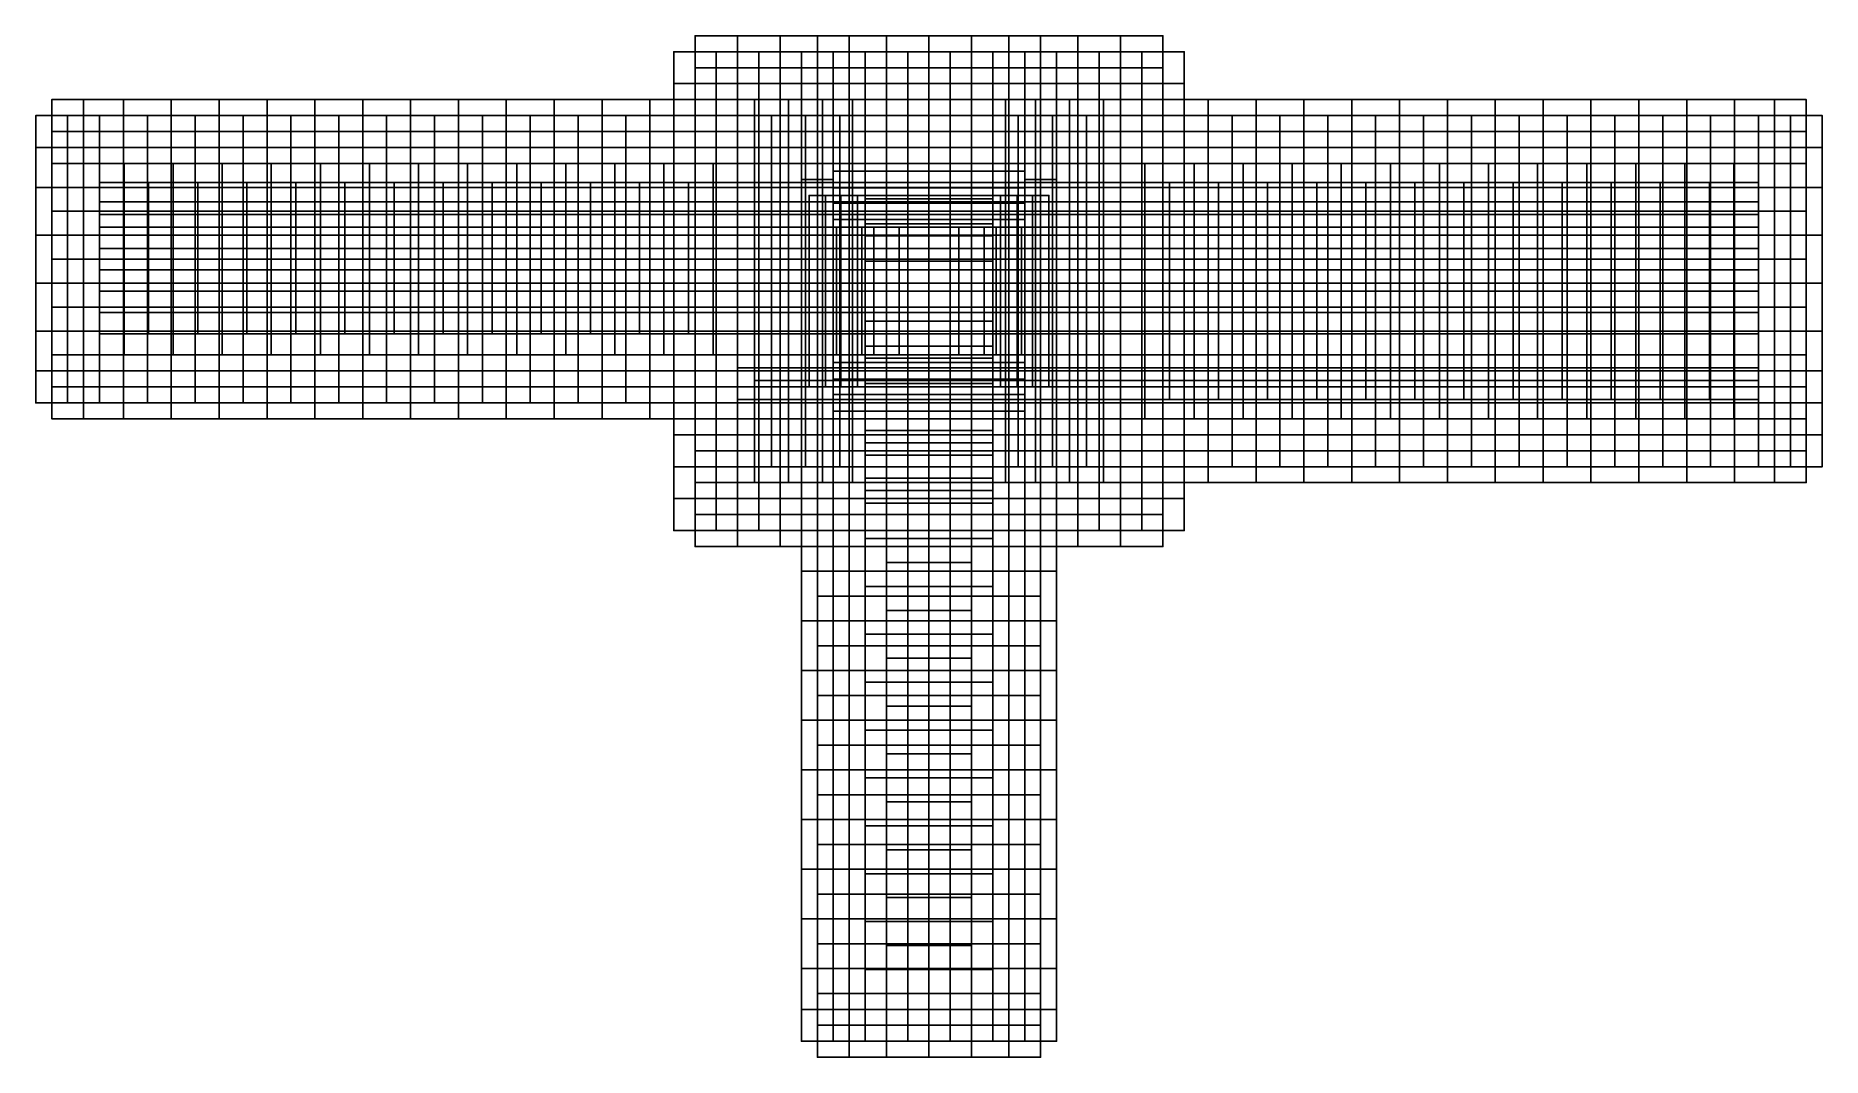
# Model space of a CAD drawing. Extents: x -2.5 to 67.5, y -27.5 to 12.5.
import ezdxf

# ---------------------------------------------------------------- set-up
doc = ezdxf.new("R2010")
doc.units = 0
for name, color, linetype in [('EC_M2', 16, 'CONTINUOUS'), ('M0', 13, 'CONTINUOUS'), ('M1', 11, 'CONTINUOUS'), ('M2', 15, 'CONTINUOUS')]:
    doc.layers.add(name, color=color, linetype=linetype)

msp = doc.modelspace()

# ---------------------------------------------------------------- linework, layer by layer
at = {"layer": 'EC_M2', "color": 182}
for p, q in [((0, 5.5, 2.375), (0, 6.75, 2.375)), ((0, 4.6875, 0.5), (0, 6.5625, 0.5)), ((65, 5.5, 2.375), (65, 6.75, 2.375)), ((65, 4.6875, 0.5), (65, 6.5625, 0.5)), ((0, 4.1665, 2.375), (0, 5.5, 2.375)), ((65, 4.1665, 2.375), (65, 5.5, 2.375)), ((0, 2.8125, 0.5), (0, 4.6875, 0.5)), ((65, 2.8125, 0.5), (65, 4.6875, 0.5)), ((0, 2.5, 2.375), (0, 4.1665, 2.375)), ((65, 2.5, 2.375), (65, 4.1665, 2.375)), ((0, 0.9375, 0.5), (0, 2.8125, 0.5)), ((65, 0.9375, 0.5), (65, 2.8125, 0.5)), ((0, 0.8335, 2.375), (0, 2.5, 2.375)), ((65, 0.8335, 2.375), (65, 2.5, 2.375)), ((65, -0.625, 0.5), (65, 0.9375, 0.5)), ((65, -0.5, 2.375), (65, 0.8335, 2.375)), ((65, -1.75, 2.375), (65, -0.5, 2.375)), ((65, -1.875, 0.5), (65, -0.625, 0.5)), ((30.833, -25, 4.125), (32.5, -25, 4.125)), ((30.833, -25, 0.5), (32.5, -25, 0.5)), ((32.5, -25, 4.125), (34.167, -25, 4.125)), ((32.5, -25, 0.5), (34.167, -25, 0.5))]:
    msp.add_line(p, q, dxfattribs=at)
at = {"layer": 'M0', "color": 135}
for points in [[(23.333, 12.5), (23.333, 11.25), (23.333, 11.25, 1), (23.333, 12.5, 1)], [(23.333, 12.5), (23.333, 12.5, 1), (25, 12.5, 1), (25, 12.5)], [(23.333, 11.25), (23.333, 12.5), (25, 12.5), (25, 11.25)], [(23.333, 12.5, 1), (23.333, 11.25, 1), (25, 11.25, 1), (25, 12.5, 1)], [(25, 11.25), (25, 12.5), (25, 12.5, 1), (25, 11.25, 1)], [(25, 12.5), (25, 11.25), (25, 11.25, 1), (25, 12.5, 1)], [(25, 12.5), (25, 12.5, 1), (26.667, 12.5, 1), (26.667, 12.5)], [(25, 11.25), (25, 12.5), (26.667, 12.5), (26.667, 11.25)], [(25, 12.5, 1), (25, 11.25, 1), (26.667, 11.25, 1), (26.667, 12.5, 1)], [(26.667, 11.25), (26.667, 12.5), (26.667, 12.5, 1), (26.667, 11.25, 1)], [(26.667, 12.5), (26.667, 11.25), (26.667, 11.25, 1), (26.667, 12.5, 1)], [(26.667, 12.5), (26.667, 12.5, 1), (28.125, 12.5, 1), (28.125, 12.5)], [(26.667, 11.25), (26.667, 12.5), (28.125, 12.5), (28.125, 11.25)], [(26.667, 12.5, 1), (26.667, 11.25, 1), (28.125, 11.25, 1), (28.125, 12.5, 1)], [(28.125, 11.25), (28.125, 12.5), (28.125, 12.5, 1), (28.125, 11.25, 1)], [(28.125, 12.5), (28.125, 11.25), (28.125, 11.25, 1), (28.125, 12.5, 1)], [(28.125, 12.5), (28.125, 12.5, 1), (29.375, 12.5, 1), (29.375, 12.5)], [(28.125, 11.25), (28.125, 12.5), (29.375, 12.5), (29.375, 11.25)], [(28.125, 12.5, 1), (28.125, 11.25, 1), (29.375, 11.25, 1), (29.375, 12.5, 1)], [(29.375, 11.25), (29.375, 12.5), (29.375, 12.5, 1), (29.375, 11.25, 1)], [(29.375, 12.5), (29.375, 11.25), (29.375, 11.25, 1), (29.375, 12.5, 1)], [(29.375, 12.5), (29.375, 12.5, 1), (30.833, 12.5, 1), (30.833, 12.5)], [(29.375, 11.25), (29.375, 12.5), (30.833, 12.5), (30.833, 11.25)], [(29.375, 12.5, 1), (29.375, 11.25, 1), (30.833, 11.25, 1), (30.833, 12.5, 1)], [(30.833, 11.25), (30.833, 12.5), (30.833, 12.5, 1), (30.833, 11.25, 1)], [(30.833, 12.5), (30.833, 11.25), (30.833, 11.25, 1), (30.833, 12.5, 1)], [(30.833, 12.5), (30.833, 12.5, 1), (32.5, 12.5, 1), (32.5, 12.5)], [(30.833, 11.25), (30.833, 12.5), (32.5, 12.5), (32.5, 11.25)], [(30.833, 12.5, 1), (30.833, 11.25, 1), (32.5, 11.25, 1), (32.5, 12.5, 1)], [(32.5, 11.25), (32.5, 12.5), (32.5, 12.5, 1), (32.5, 11.25, 1)], [(32.5, 12.5), (32.5, 11.25), (32.5, 11.25, 1), (32.5, 12.5, 1)], [(32.5, 12.5), (32.5, 12.5, 1), (34.167, 12.5, 1), (34.167, 12.5)], [(32.5, 11.25), (32.5, 12.5), (34.167, 12.5), (34.167, 11.25)], [(32.5, 12.5, 1), (32.5, 11.25, 1), (34.167, 11.25, 1), (34.167, 12.5, 1)], [(34.167, 11.25), (34.167, 12.5), (34.167, 12.5, 1), (34.167, 11.25, 1)], [(34.167, 12.5), (34.167, 11.25), (34.167, 11.25, 1), (34.167, 12.5, 1)], [(34.167, 12.5), (34.167, 12.5, 1), (35.625, 12.5, 1), (35.625, 12.5)], [(34.167, 11.25), (34.167, 12.5), (35.625, 12.5), (35.625, 11.25)], [(34.167, 12.5, 1), (34.167, 11.25, 1), (35.625, 11.25, 1), (35.625, 12.5, 1)], [(35.625, 11.25), (35.625, 12.5), (35.625, 12.5, 1), (35.625, 11.25, 1)], [(35.625, 12.5), (35.625, 11.25), (35.625, 11.25, 1), (35.625, 12.5, 1)], [(35.625, 12.5), (35.625, 12.5, 1), (36.875, 12.5, 1), (36.875, 12.5)], [(35.625, 11.25), (35.625, 12.5), (36.875, 12.5), (36.875, 11.25)], [(35.625, 12.5, 1), (35.625, 11.25, 1), (36.875, 11.25, 1), (36.875, 12.5, 1)], [(36.875, 11.25), (36.875, 12.5), (36.875, 12.5, 1), (36.875, 11.25, 1)], [(36.875, 12.5), (36.875, 11.25), (36.875, 11.25, 1), (36.875, 12.5, 1)], [(36.875, 12.5), (36.875, 12.5, 1), (38.333, 12.5, 1), (38.333, 12.5)], [(36.875, 11.25), (36.875, 12.5), (38.333, 12.5), (38.333, 11.25)], [(36.875, 12.5, 1), (36.875, 11.25, 1), (38.333, 11.25, 1), (38.333, 12.5, 1)], [(38.333, 11.25), (38.333, 12.5), (38.333, 12.5, 1), (38.333, 11.25, 1)], [(38.333, 12.5), (38.333, 11.25), (38.333, 11.25, 1), (38.333, 12.5, 1)], [(38.333, 12.5), (38.333, 12.5, 1), (40, 12.5, 1), (40, 12.5)], [(38.333, 11.25), (38.333, 12.5), (40, 12.5), (40, 11.25)], [(38.333, 12.5, 1), (38.333, 11.25, 1), (40, 11.25, 1), (40, 12.5, 1)], [(40, 11.25), (40, 12.5), (40, 12.5, 1), (40, 11.25, 1)], [(40, 12.5), (40, 11.25), (40, 11.25, 1), (40, 12.5, 1)], [(40, 12.5), (40, 12.5, 1), (41.667, 12.5, 1), (41.667, 12.5)], [(40, 11.25), (40, 12.5), (41.667, 12.5), (41.667, 11.25)], [(40, 12.5, 1), (40, 11.25, 1), (41.667, 11.25, 1), (41.667, 12.5, 1)], [(41.667, 11.25), (41.667, 12.5), (41.667, 12.5, 1), (41.667, 11.25, 1)], [(24.167, 11.875), (22.5, 11.875), (22.5, 11.875, 1), (24.167, 11.875, 1)], [(22.5, 10.625), (22.5, 10.625, 1), (22.5, 11.875, 1), (22.5, 11.875)], [(24.167, 10.625), (22.5, 10.625), (22.5, 11.875), (24.167, 11.875)], [(22.5, 10.625, 1), (24.167, 10.625, 1), (24.167, 11.875, 1), (22.5, 11.875, 1)], [(23.333, 11.25), (23.333, 10), (23.333, 10, 1), (23.333, 11.25, 1)], [(23.333, 11.25), (23.333, 11.25, 1), (25, 11.25, 1), (25, 11.25)], [(23.333, 10), (23.333, 11.25), (25, 11.25), (25, 10)], [(23.333, 11.25, 1), (23.333, 10, 1), (25, 10, 1), (25, 11.25, 1)], [(23.333, 11.25, 1), (23.333, 11.25), (25, 11.25), (25, 11.25, 1)], [(24.167, 10.625, 1), (24.167, 10.625), (24.167, 11.875), (24.167, 11.875, 1)], [(25.833, 11.875), (24.167, 11.875), (24.167, 11.875, 1), (25.833, 11.875, 1)], [(24.167, 10.625), (24.167, 10.625, 1), (24.167, 11.875, 1), (24.167, 11.875)], [(25.833, 10.625), (24.167, 10.625), (24.167, 11.875), (25.833, 11.875)], [(24.167, 10.625, 1), (25.833, 10.625, 1), (25.833, 11.875, 1), (24.167, 11.875, 1)], [(25, 10), (25, 11.25), (25, 11.25, 1), (25, 10, 1)], [(25, 11.25), (25, 10), (25, 10, 1), (25, 11.25, 1)], [(25, 11.25), (25, 11.25, 1), (26.667, 11.25, 1), (26.667, 11.25)], [(25, 10), (25, 11.25), (26.667, 11.25), (26.667, 10)], [(25, 11.25, 1), (25, 10, 1), (26.667, 10, 1), (26.667, 11.25, 1)], [(25, 11.25, 1), (25, 11.25), (26.667, 11.25), (26.667, 11.25, 1)], [(25.833, 10.625, 1), (25.833, 10.625), (25.833, 11.875), (25.833, 11.875, 1)], [(27.5, 11.875), (25.833, 11.875), (25.833, 11.875, 1), (27.5, 11.875, 1)], [(25.833, 10.625), (25.833, 10.625, 1), (25.833, 11.875, 1), (25.833, 11.875)], [(27.5, 10.625), (25.833, 10.625), (25.833, 11.875), (27.5, 11.875)], [(25.833, 10.625, 1), (27.5, 10.625, 1), (27.5, 11.875, 1), (25.833, 11.875, 1)], [(26.667, 10), (26.667, 11.25), (26.667, 11.25, 1), (26.667, 10, 1)], [(26.667, 11.25), (26.667, 10), (26.667, 10, 1), (26.667, 11.25, 1)], [(26.667, 11.25), (26.667, 11.25, 1), (28.125, 11.25, 1), (28.125, 11.25)], [(26.667, 10), (26.667, 11.25), (28.125, 11.25), (28.125, 10)], [(26.667, 11.25, 1), (26.667, 10, 1), (28.125, 10, 1), (28.125, 11.25, 1)], [(26.667, 11.25, 1), (26.667, 11.25), (28.125, 11.25), (28.125, 11.25, 1)], [(27.5, 10.625, 1), (27.5, 10.625), (27.5, 11.875), (27.5, 11.875, 1)], [(28.75, 11.875), (27.5, 11.875), (27.5, 11.875, 1), (28.75, 11.875, 1)], [(27.5, 10.625), (27.5, 10.625, 1), (27.5, 11.875, 1), (27.5, 11.875)], [(28.75, 10.625), (27.5, 10.625), (27.5, 11.875), (28.75, 11.875)], [(27.5, 10.625, 1), (28.75, 10.625, 1), (28.75, 11.875, 1), (27.5, 11.875, 1)], [(28.125, 10), (28.125, 11.25), (28.125, 11.25, 1), (28.125, 10, 1)], [(28.125, 11.25), (28.125, 10), (28.125, 10, 1), (28.125, 11.25, 1)], [(28.125, 11.25), (28.125, 11.25, 1), (29.375, 11.25, 1), (29.375, 11.25)], [(28.125, 10), (28.125, 11.25), (29.375, 11.25), (29.375, 10)], [(28.125, 11.25, 1), (28.125, 10, 1), (29.375, 10, 1), (29.375, 11.25, 1)], [(28.125, 11.25, 1), (28.125, 11.25), (29.375, 11.25), (29.375, 11.25, 1)], [(28.75, 10.625, 1), (28.75, 10.625), (28.75, 11.875), (28.75, 11.875, 1)], [(30, 11.875), (28.75, 11.875), (28.75, 11.875, 1), (30, 11.875, 1)], [(28.75, 10.625), (28.75, 10.625, 1), (28.75, 11.875, 1), (28.75, 11.875)], [(30, 10.625), (28.75, 10.625), (28.75, 11.875), (30, 11.875)], [(28.75, 10.625, 1), (30, 10.625, 1), (30, 11.875, 1), (28.75, 11.875, 1)], [(29.375, 10), (29.375, 11.25), (29.375, 11.25, 1), (29.375, 10, 1)], [(29.375, 11.25), (29.375, 10), (29.375, 10, 1), (29.375, 11.25, 1)], [(29.375, 11.25), (29.375, 11.25, 1), (30.833, 11.25, 1), (30.833, 11.25)], [(29.375, 10), (29.375, 11.25), (30.833, 11.25), (30.833, 10)], [(29.375, 11.25, 1), (29.375, 10, 1), (30.833, 10, 1), (30.833, 11.25, 1)], [(29.375, 11.25, 1), (29.375, 11.25), (30.833, 11.25), (30.833, 11.25, 1)], [(30, 10.625, 1), (30, 10.625), (30, 11.875), (30, 11.875, 1)], [(31.667, 11.875), (30, 11.875), (30, 11.875, 1), (31.667, 11.875, 1)], [(30, 10.625), (30, 10.625, 1), (30, 11.875, 1), (30, 11.875)], [(31.667, 10.625), (30, 10.625), (30, 11.875), (31.667, 11.875)], [(30, 10.625, 1), (31.667, 10.625, 1), (31.667, 11.875, 1), (30, 11.875, 1)], [(30.833, 10), (30.833, 11.25), (30.833, 11.25, 1), (30.833, 10, 1)], [(30.833, 11.25), (30.833, 10), (30.833, 10, 1), (30.833, 11.25, 1)], [(30.833, 11.25), (30.833, 11.25, 1), (32.5, 11.25, 1), (32.5, 11.25)], [(30.833, 10), (30.833, 11.25), (32.5, 11.25), (32.5, 10)], [(30.833, 11.25, 1), (30.833, 10, 1), (32.5, 10, 1), (32.5, 11.25, 1)], [(30.833, 11.25, 1), (30.833, 11.25), (32.5, 11.25), (32.5, 11.25, 1)], [(31.667, 10.625, 1), (31.667, 10.625), (31.667, 11.875), (31.667, 11.875, 1)], [(33.333, 11.875), (31.667, 11.875), (31.667, 11.875, 1), (33.333, 11.875, 1)], [(31.667, 10.625), (31.667, 10.625, 1), (31.667, 11.875, 1), (31.667, 11.875)], [(33.333, 10.625), (31.667, 10.625), (31.667, 11.875), (33.333, 11.875)], [(31.667, 10.625, 1), (33.333, 10.625, 1), (33.333, 11.875, 1), (31.667, 11.875, 1)], [(32.5, 10), (32.5, 11.25), (32.5, 11.25, 1), (32.5, 10, 1)], [(32.5, 11.25), (32.5, 10), (32.5, 10, 1), (32.5, 11.25, 1)], [(32.5, 11.25), (32.5, 11.25, 1), (34.167, 11.25, 1), (34.167, 11.25)], [(32.5, 10), (32.5, 11.25), (34.167, 11.25), (34.167, 10)], [(32.5, 11.25, 1), (32.5, 10, 1), (34.167, 10, 1), (34.167, 11.25, 1)], [(32.5, 11.25, 1), (32.5, 11.25), (34.167, 11.25), (34.167, 11.25, 1)], [(33.333, 10.625, 1), (33.333, 10.625), (33.333, 11.875), (33.333, 11.875, 1)], [(35, 11.875), (33.333, 11.875), (33.333, 11.875, 1), (35, 11.875, 1)], [(33.333, 10.625), (33.333, 10.625, 1), (33.333, 11.875, 1), (33.333, 11.875)], [(35, 10.625), (33.333, 10.625), (33.333, 11.875), (35, 11.875)], [(33.333, 10.625, 1), (35, 10.625, 1), (35, 11.875, 1), (33.333, 11.875, 1)], [(34.167, 10), (34.167, 11.25), (34.167, 11.25, 1), (34.167, 10, 1)], [(34.167, 11.25), (34.167, 10), (34.167, 10, 1), (34.167, 11.25, 1)], [(34.167, 11.25), (34.167, 11.25, 1), (35.625, 11.25, 1), (35.625, 11.25)], [(34.167, 10), (34.167, 11.25), (35.625, 11.25), (35.625, 10)], [(34.167, 11.25, 1), (34.167, 10, 1), (35.625, 10, 1), (35.625, 11.25, 1)], [(34.167, 11.25, 1), (34.167, 11.25), (35.625, 11.25), (35.625, 11.25, 1)], [(35, 10.625, 1), (35, 10.625), (35, 11.875), (35, 11.875, 1)], [(36.25, 11.875), (35, 11.875), (35, 11.875, 1), (36.25, 11.875, 1)], [(35, 10.625), (35, 10.625, 1), (35, 11.875, 1), (35, 11.875)], [(36.25, 10.625), (35, 10.625), (35, 11.875), (36.25, 11.875)], [(35, 10.625, 1), (36.25, 10.625, 1), (36.25, 11.875, 1), (35, 11.875, 1)], [(35.625, 10), (35.625, 11.25), (35.625, 11.25, 1), (35.625, 10, 1)], [(35.625, 11.25), (35.625, 10), (35.625, 10, 1), (35.625, 11.25, 1)], [(35.625, 11.25), (35.625, 11.25, 1), (36.875, 11.25, 1), (36.875, 11.25)], [(35.625, 10), (35.625, 11.25), (36.875, 11.25), (36.875, 10)], [(35.625, 11.25, 1), (35.625, 10, 1), (36.875, 10, 1), (36.875, 11.25, 1)], [(35.625, 11.25, 1), (35.625, 11.25), (36.875, 11.25), (36.875, 11.25, 1)], [(36.25, 10.625, 1), (36.25, 10.625), (36.25, 11.875), (36.25, 11.875, 1)], [(37.5, 11.875), (36.25, 11.875), (36.25, 11.875, 1), (37.5, 11.875, 1)], [(36.25, 10.625), (36.25, 10.625, 1), (36.25, 11.875, 1), (36.25, 11.875)], [(37.5, 10.625), (36.25, 10.625), (36.25, 11.875), (37.5, 11.875)], [(36.25, 10.625, 1), (37.5, 10.625, 1), (37.5, 11.875, 1), (36.25, 11.875, 1)], [(36.875, 10), (36.875, 11.25), (36.875, 11.25, 1), (36.875, 10, 1)], [(36.875, 11.25), (36.875, 10), (36.875, 10, 1), (36.875, 11.25, 1)], [(36.875, 11.25), (36.875, 11.25, 1), (38.333, 11.25, 1), (38.333, 11.25)], [(36.875, 10), (36.875, 11.25), (38.333, 11.25), (38.333, 10)], [(36.875, 11.25, 1), (36.875, 10, 1), (38.333, 10, 1), (38.333, 11.25, 1)], [(36.875, 11.25, 1), (36.875, 11.25), (38.333, 11.25), (38.333, 11.25, 1)], [(37.5, 10.625, 1), (37.5, 10.625), (37.5, 11.875), (37.5, 11.875, 1)], [(39.167, 11.875), (37.5, 11.875), (37.5, 11.875, 1), (39.167, 11.875, 1)], [(37.5, 10.625), (37.5, 10.625, 1), (37.5, 11.875, 1), (37.5, 11.875)], [(39.167, 10.625), (37.5, 10.625), (37.5, 11.875), (39.167, 11.875)], [(37.5, 10.625, 1), (39.167, 10.625, 1), (39.167, 11.875, 1), (37.5, 11.875, 1)], [(38.333, 10), (38.333, 11.25), (38.333, 11.25, 1), (38.333, 10, 1)], [(38.333, 11.25), (38.333, 10), (38.333, 10, 1), (38.333, 11.25, 1)], [(38.333, 11.25), (38.333, 11.25, 1), (40, 11.25, 1), (40, 11.25)], [(38.333, 10), (38.333, 11.25), (40, 11.25), (40, 10)], [(38.333, 11.25, 1), (38.333, 10, 1), (40, 10, 1), (40, 11.25, 1)], [(38.333, 11.25, 1), (38.333, 11.25), (40, 11.25), (40, 11.25, 1)], [(39.167, 10.625, 1), (39.167, 10.625), (39.167, 11.875), (39.167, 11.875, 1)], [(40.833, 11.875), (39.167, 11.875), (39.167, 11.875, 1), (40.833, 11.875, 1)], [(39.167, 10.625), (39.167, 10.625, 1), (39.167, 11.875, 1), (39.167, 11.875)], [(40.833, 10.625), (39.167, 10.625), (39.167, 11.875), (40.833, 11.875)], [(39.167, 10.625, 1), (40.833, 10.625, 1), (40.833, 11.875, 1), (39.167, 11.875, 1)], [(40, 10), (40, 11.25), (40, 11.25, 1), (40, 10, 1)], [(40, 11.25), (40, 10), (40, 10, 1), (40, 11.25, 1)], [(40, 11.25), (40, 11.25, 1), (41.667, 11.25, 1), (41.667, 11.25)], [(40, 10), (40, 11.25), (41.667, 11.25), (41.667, 10)], [(40, 11.25, 1), (40, 10, 1), (41.667, 10, 1), (41.667, 11.25, 1)], [(40, 11.25, 1), (40, 11.25), (41.667, 11.25), (41.667, 11.25, 1)], [(40.833, 10.625, 1), (40.833, 10.625), (40.833, 11.875), (40.833, 11.875, 1)], [(42.5, 11.875), (40.833, 11.875), (40.833, 11.875, 1), (42.5, 11.875, 1)], [(40.833, 10.625), (40.833, 10.625, 1), (40.833, 11.875, 1), (40.833, 11.875)], [(42.5, 10.625), (40.833, 10.625), (40.833, 11.875), (42.5, 11.875)], [(40.833, 10.625, 1), (42.5, 10.625, 1), (42.5, 11.875, 1), (40.833, 11.875, 1)], [(41.667, 10), (41.667, 11.25), (41.667, 11.25, 1), (41.667, 10, 1)], [(42.5, 10.625, 1), (42.5, 10.625), (42.5, 11.875), (42.5, 11.875, 1)], [(24.167, 10.625), (22.5, 10.625), (22.5, 10.625, 1), (24.167, 10.625, 1)], [(22.5, 9.375), (22.5, 9.375, 1), (22.5, 10.625, 1), (22.5, 10.625)], [(24.167, 9.375), (22.5, 9.375), (22.5, 10.625), (24.167, 10.625)], [(22.5, 9.375, 1), (24.167, 9.375, 1), (24.167, 10.625, 1), (22.5, 10.625, 1)], [(22.5, 10.625), (24.167, 10.625), (24.167, 10.625, 1), (22.5, 10.625, 1)], [(24.167, 9.375, 1), (24.167, 9.375), (24.167, 10.625), (24.167, 10.625, 1)], [(25.833, 10.625), (24.167, 10.625), (24.167, 10.625, 1), (25.833, 10.625, 1)], [(24.167, 9.375), (24.167, 9.375, 1), (24.167, 10.625, 1), (24.167, 10.625)], [(25.833, 9.375), (24.167, 9.375), (24.167, 10.625), (25.833, 10.625)], [(24.167, 9.375, 1), (25.833, 9.375, 1), (25.833, 10.625, 1), (24.167, 10.625, 1)], [(24.167, 10.625), (25.833, 10.625), (25.833, 10.625, 1), (24.167, 10.625, 1)], [(25.833, 9.375, 1), (25.833, 9.375), (25.833, 10.625), (25.833, 10.625, 1)], [(27.5, 10.625), (25.833, 10.625), (25.833, 10.625, 1), (27.5, 10.625, 1)], [(25.833, 9.375), (25.833, 9.375, 1), (25.833, 10.625, 1), (25.833, 10.625)], [(27.5, 9.375), (25.833, 9.375), (25.833, 10.625), (27.5, 10.625)], [(25.833, 9.375, 1), (27.5, 9.375, 1), (27.5, 10.625, 1), (25.833, 10.625, 1)], [(25.833, 10.625), (27.5, 10.625), (27.5, 10.625, 1), (25.833, 10.625, 1)], [(27.5, 9.375, 1), (27.5, 9.375), (27.5, 10.625), (27.5, 10.625, 1)], [(28.75, 10.625), (27.5, 10.625), (27.5, 10.625, 1), (28.75, 10.625, 1)], [(27.5, 9.375), (27.5, 9.375, 1), (27.5, 10.625, 1), (27.5, 10.625)], [(28.75, 9.375), (27.5, 9.375), (27.5, 10.625), (28.75, 10.625)], [(27.5, 9.375, 1), (28.75, 9.375, 1), (28.75, 10.625, 1), (27.5, 10.625, 1)], [(27.5, 10.625), (28.75, 10.625), (28.75, 10.625, 1), (27.5, 10.625, 1)], [(28.75, 9.375, 1), (28.75, 9.375), (28.75, 10.625), (28.75, 10.625, 1)], [(30, 10.625), (28.75, 10.625), (28.75, 10.625, 1), (30, 10.625, 1)], [(28.75, 9.375), (28.75, 9.375, 1), (28.75, 10.625, 1), (28.75, 10.625)], [(30, 9.375), (28.75, 9.375), (28.75, 10.625), (30, 10.625)], [(28.75, 9.375, 1), (30, 9.375, 1), (30, 10.625, 1), (28.75, 10.625, 1)], [(28.75, 10.625), (30, 10.625), (30, 10.625, 1), (28.75, 10.625, 1)], [(30, 9.375, 1), (30, 9.375), (30, 10.625), (30, 10.625, 1)], [(31.667, 10.625), (30, 10.625), (30, 10.625, 1), (31.667, 10.625, 1)], [(30, 9.375), (30, 9.375, 1), (30, 10.625, 1), (30, 10.625)], [(31.667, 9.375), (30, 9.375), (30, 10.625), (31.667, 10.625)], [(30, 9.375, 1), (31.667, 9.375, 1), (31.667, 10.625, 1), (30, 10.625, 1)], [(30, 10.625), (31.667, 10.625), (31.667, 10.625, 1), (30, 10.625, 1)], [(31.667, 9.375, 1), (31.667, 9.375), (31.667, 10.625), (31.667, 10.625, 1)], [(33.333, 10.625), (31.667, 10.625), (31.667, 10.625, 1), (33.333, 10.625, 1)], [(31.667, 9.375), (31.667, 9.375, 1), (31.667, 10.625, 1), (31.667, 10.625)], [(33.333, 9.375), (31.667, 9.375), (31.667, 10.625), (33.333, 10.625)], [(31.667, 9.375, 1), (33.333, 9.375, 1), (33.333, 10.625, 1), (31.667, 10.625, 1)], [(31.667, 10.625), (33.333, 10.625), (33.333, 10.625, 1), (31.667, 10.625, 1)], [(33.333, 9.375, 1), (33.333, 9.375), (33.333, 10.625), (33.333, 10.625, 1)], [(35, 10.625), (33.333, 10.625), (33.333, 10.625, 1), (35, 10.625, 1)], [(33.333, 9.375), (33.333, 9.375, 1), (33.333, 10.625, 1), (33.333, 10.625)], [(35, 9.375), (33.333, 9.375), (33.333, 10.625), (35, 10.625)], [(33.333, 9.375, 1), (35, 9.375, 1), (35, 10.625, 1), (33.333, 10.625, 1)], [(33.333, 10.625), (35, 10.625), (35, 10.625, 1), (33.333, 10.625, 1)], [(35, 9.375, 1), (35, 9.375), (35, 10.625), (35, 10.625, 1)], [(36.25, 10.625), (35, 10.625), (35, 10.625, 1), (36.25, 10.625, 1)], [(35, 9.375), (35, 9.375, 1), (35, 10.625, 1), (35, 10.625)], [(36.25, 9.375), (35, 9.375), (35, 10.625), (36.25, 10.625)], [(35, 9.375, 1), (36.25, 9.375, 1), (36.25, 10.625, 1), (35, 10.625, 1)], [(35, 10.625), (36.25, 10.625), (36.25, 10.625, 1), (35, 10.625, 1)], [(36.25, 9.375, 1), (36.25, 9.375), (36.25, 10.625), (36.25, 10.625, 1)], [(37.5, 10.625), (36.25, 10.625), (36.25, 10.625, 1), (37.5, 10.625, 1)], [(36.25, 9.375), (36.25, 9.375, 1), (36.25, 10.625, 1), (36.25, 10.625)], [(37.5, 9.375), (36.25, 9.375), (36.25, 10.625), (37.5, 10.625)], [(36.25, 9.375, 1), (37.5, 9.375, 1), (37.5, 10.625, 1), (36.25, 10.625, 1)], [(36.25, 10.625), (37.5, 10.625), (37.5, 10.625, 1), (36.25, 10.625, 1)], [(37.5, 9.375, 1), (37.5, 9.375), (37.5, 10.625), (37.5, 10.625, 1)], [(39.167, 10.625), (37.5, 10.625), (37.5, 10.625, 1), (39.167, 10.625, 1)], [(37.5, 9.375), (37.5, 9.375, 1), (37.5, 10.625, 1), (37.5, 10.625)], [(39.167, 9.375), (37.5, 9.375), (37.5, 10.625), (39.167, 10.625)], [(37.5, 9.375, 1), (39.167, 9.375, 1), (39.167, 10.625, 1), (37.5, 10.625, 1)], [(37.5, 10.625), (39.167, 10.625), (39.167, 10.625, 1), (37.5, 10.625, 1)], [(39.167, 9.375, 1), (39.167, 9.375), (39.167, 10.625), (39.167, 10.625, 1)], [(40.833, 10.625), (39.167, 10.625), (39.167, 10.625, 1), (40.833, 10.625, 1)], [(39.167, 9.375), (39.167, 9.375, 1), (39.167, 10.625, 1), (39.167, 10.625)], [(40.833, 9.375), (39.167, 9.375), (39.167, 10.625), (40.833, 10.625)], [(39.167, 9.375, 1), (40.833, 9.375, 1), (40.833, 10.625, 1), (39.167, 10.625, 1)], [(39.167, 10.625), (40.833, 10.625), (40.833, 10.625, 1), (39.167, 10.625, 1)], [(40.833, 9.375, 1), (40.833, 9.375), (40.833, 10.625), (40.833, 10.625, 1)], [(42.5, 10.625), (40.833, 10.625), (40.833, 10.625, 1), (42.5, 10.625, 1)], [(40.833, 9.375), (40.833, 9.375, 1), (40.833, 10.625, 1), (40.833, 10.625)], [(42.5, 9.375), (40.833, 9.375), (40.833, 10.625), (42.5, 10.625)], [(40.833, 9.375, 1), (42.5, 9.375, 1), (42.5, 10.625, 1), (40.833, 10.625, 1)], [(40.833, 10.625), (42.5, 10.625), (42.5, 10.625, 1), (40.833, 10.625, 1)], [(42.5, 9.375, 1), (42.5, 9.375), (42.5, 10.625), (42.5, 10.625, 1)], [(-1.875, 10), (-1.875, 8.75), (-1.875, 8.75, 1), (-1.875, 10, 1)], [(-1.875, 10), (-1.875, 10, 1), (-0.625, 10, 1), (-0.625, 10)], [(-1.875, 8.75), (-1.875, 10), (-0.625, 10), (-0.625, 8.75)], [(-1.875, 10, 1), (-1.875, 8.75, 1), (-0.625, 8.75, 1), (-0.625, 10, 1)], [(-0.625, 8.75), (-0.625, 10), (-0.625, 10, 1), (-0.625, 8.75, 1)], [(-0.625, 10), (-0.625, 8.75), (-0.625, 8.75, 1), (-0.625, 10, 1)], [(-0.625, 10), (-0.625, 10, 1), (0.9375, 10, 1), (0.9375, 10)], [(-0.625, 8.75), (-0.625, 10), (0.9375, 10), (0.9375, 8.75)], [(-0.625, 10, 1), (-0.625, 8.75, 1), (0.9375, 8.75, 1), (0.9375, 10, 1)], [(0.9375, 8.75), (0.9375, 10), (0.9375, 10, 1), (0.9375, 8.75, 1)], [(0.9375, 10), (0.9375, 8.75), (0.9375, 8.75, 1), (0.9375, 10, 1)], [(0.9375, 10), (0.9375, 10, 1), (2.8125, 10, 1), (2.8125, 10)], [(0.9375, 8.75), (0.9375, 10), (2.8125, 10), (2.8125, 8.75)], [(0.9375, 10, 1), (0.9375, 8.75, 1), (2.8125, 8.75, 1), (2.8125, 10, 1)], [(2.8125, 8.75), (2.8125, 10), (2.8125, 10, 1), (2.8125, 8.75, 1)], [(2.8125, 10), (2.8125, 8.75), (2.8125, 8.75, 1), (2.8125, 10, 1)], [(2.8125, 10), (2.8125, 10, 1), (4.6875, 10, 1), (4.6875, 10)], [(2.8125, 8.75), (2.8125, 10), (4.6875, 10), (4.6875, 8.75)], [(2.8125, 10, 1), (2.8125, 8.75, 1), (4.6875, 8.75, 1), (4.6875, 10, 1)], [(4.6875, 8.75), (4.6875, 10), (4.6875, 10, 1), (4.6875, 8.75, 1)], [(4.6875, 10), (4.6875, 8.75), (4.6875, 8.75, 1), (4.6875, 10, 1)], [(4.6875, 10), (4.6875, 10, 1), (6.5625, 10, 1), (6.5625, 10)], [(4.6875, 8.75), (4.6875, 10), (6.5625, 10), (6.5625, 8.75)], [(4.6875, 10, 1), (4.6875, 8.75, 1), (6.5625, 8.75, 1), (6.5625, 10, 1)], [(6.5625, 8.75), (6.5625, 10), (6.5625, 10, 1), (6.5625, 8.75, 1)], [(6.5625, 10), (6.5625, 8.75), (6.5625, 8.75, 1), (6.5625, 10, 1)], [(6.5625, 10), (6.5625, 10, 1), (8.4375, 10, 1), (8.4375, 10)], [(6.5625, 8.75), (6.5625, 10), (8.4375, 10), (8.4375, 8.75)], [(6.5625, 10, 1), (6.5625, 8.75, 1), (8.4375, 8.75, 1), (8.4375, 10, 1)], [(8.4375, 8.75), (8.4375, 10), (8.4375, 10, 1), (8.4375, 8.75, 1)], [(8.4375, 10), (8.4375, 8.75), (8.4375, 8.75, 1), (8.4375, 10, 1)], [(8.4375, 10), (8.4375, 10, 1), (10.313, 10, 1), (10.313, 10)], [(8.4375, 8.75), (8.4375, 10), (10.313, 10), (10.313, 8.75)], [(8.4375, 10, 1), (8.4375, 8.75, 1), (10.313, 8.75, 1), (10.313, 10, 1)], [(10.313, 8.75), (10.313, 10), (10.313, 10, 1), (10.313, 8.75, 1)], [(10.313, 10), (10.313, 8.75), (10.313, 8.75, 1), (10.313, 10, 1)], [(10.313, 10), (10.313, 10, 1), (12.188, 10, 1), (12.188, 10)], [(10.313, 8.75), (10.313, 10), (12.188, 10), (12.188, 8.75)], [(10.313, 10, 1), (10.313, 8.75, 1), (12.188, 8.75, 1), (12.188, 10, 1)], [(12.188, 8.75), (12.188, 10), (12.188, 10, 1), (12.188, 8.75, 1)], [(12.188, 10), (12.188, 8.75), (12.188, 8.75, 1), (12.188, 10, 1)], [(12.188, 10), (12.188, 10, 1), (14.063, 10, 1), (14.063, 10)], [(12.188, 8.75), (12.188, 10), (14.063, 10), (14.063, 8.75)], [(12.188, 10, 1), (12.188, 8.75, 1), (14.063, 8.75, 1), (14.063, 10, 1)], [(14.063, 8.75), (14.063, 10), (14.063, 10, 1), (14.063, 8.75, 1)], [(14.063, 10), (14.063, 8.75), (14.063, 8.75, 1), (14.063, 10, 1)], [(14.063, 10), (14.063, 10, 1), (15.938, 10, 1), (15.938, 10)], [(14.063, 8.75), (14.063, 10), (15.938, 10), (15.938, 8.75)], [(14.063, 10, 1), (14.063, 8.75, 1), (15.938, 8.75, 1), (15.938, 10, 1)], [(15.938, 8.75), (15.938, 10), (15.938, 10, 1), (15.938, 8.75, 1)], [(15.938, 10), (15.938, 8.75), (15.938, 8.75, 1), (15.938, 10, 1)], [(15.938, 10), (15.938, 10, 1), (17.813, 10, 1), (17.813, 10)], [(15.938, 8.75), (15.938, 10), (17.813, 10), (17.813, 8.75)], [(15.938, 10, 1), (15.938, 8.75, 1), (17.813, 8.75, 1), (17.813, 10, 1)], [(17.813, 8.75), (17.813, 10), (17.813, 10, 1), (17.813, 8.75, 1)], [(17.813, 10), (17.813, 8.75), (17.813, 8.75, 1), (17.813, 10, 1)], [(17.813, 10), (17.813, 10, 1), (19.688, 10, 1), (19.688, 10)], [(17.813, 8.75), (17.813, 10), (19.688, 10), (19.688, 8.75)], [(17.813, 10, 1), (17.813, 8.75, 1), (19.688, 8.75, 1), (19.688, 10, 1)], [(19.688, 8.75), (19.688, 10), (19.688, 10, 1), (19.688, 8.75, 1)], [(19.688, 10), (19.688, 8.75), (19.688, 8.75, 1), (19.688, 10, 1)], [(19.688, 10), (19.688, 10, 1), (21.563, 10, 1), (21.563, 10)], [(19.688, 8.75), (19.688, 10), (21.563, 10), (21.563, 8.75)], [(19.688, 10, 1), (19.688, 8.75, 1), (21.563, 8.75, 1), (21.563, 10, 1)], [(21.563, 8.75), (21.563, 10), (21.563, 10, 1), (21.563, 8.75, 1)], [(21.563, 10), (21.563, 8.75), (21.563, 8.75, 1), (21.563, 10, 1)], [(21.563, 10), (21.563, 10, 1), (23.333, 10, 1), (23.333, 10)], [(21.563, 8.75), (21.563, 10), (23.333, 10), (23.333, 8.75)], [(21.563, 10, 1), (21.563, 8.75, 1), (23.333, 8.75, 1), (23.333, 10, 1)], [(23.333, 8.75), (23.333, 10), (23.333, 10, 1), (23.333, 8.75, 1)], [(23.333, 10), (23.333, 8.75), (23.333, 8.75, 1), (23.333, 10, 1)], [(23.333, 10), (23.333, 10, 1), (25, 10, 1), (25, 10)], [(23.333, 8.75), (23.333, 10), (25, 10), (25, 8.75)], [(23.333, 10, 1), (23.333, 8.75, 1), (25, 8.75, 1), (25, 10, 1)], [(23.333, 10, 1), (23.333, 10), (25, 10), (25, 10, 1)], [(25, 8.75), (25, 10), (25, 10, 1), (25, 8.75, 1)], [(25, 10), (25, 8.75), (25, 8.75, 1), (25, 10, 1)], [(25, 10), (25, 10, 1), (26.667, 10, 1), (26.667, 10)], [(25, 8.75), (25, 10), (26.667, 10), (26.667, 8.75)], [(25, 10, 1), (25, 8.75, 1), (26.667, 8.75, 1), (26.667, 10, 1)], [(25, 10, 1), (25, 10), (26.667, 10), (26.667, 10, 1)], [(26.667, 8.75), (26.667, 10), (26.667, 10, 1), (26.667, 8.75, 1)], [(26.667, 10), (26.667, 8.75), (26.667, 8.75, 1), (26.667, 10, 1)], [(26.667, 10), (26.667, 10, 1), (28.125, 10, 1), (28.125, 10)], [(26.667, 8.75), (26.667, 10), (28.125, 10), (28.125, 8.75)], [(26.667, 10, 1), (26.667, 8.75, 1), (28.125, 8.75, 1), (28.125, 10, 1)], [(26.667, 10, 1), (26.667, 10), (28.125, 10), (28.125, 10, 1)], [(28.125, 8.75), (28.125, 10), (28.125, 10, 1), (28.125, 8.75, 1)], [(28.125, 10), (28.125, 8.75), (28.125, 8.75, 1), (28.125, 10, 1)], [(28.125, 10), (28.125, 10, 1), (29.375, 10, 1), (29.375, 10)], [(28.125, 8.75), (28.125, 10), (29.375, 10), (29.375, 8.75)], [(28.125, 10, 1), (28.125, 8.75, 1), (29.375, 8.75, 1), (29.375, 10, 1)], [(28.125, 10, 1), (28.125, 10), (29.375, 10), (29.375, 10, 1)], [(29.375, 8.75), (29.375, 10), (29.375, 10, 1), (29.375, 8.75, 1)], [(29.375, 10), (29.375, 8.75), (29.375, 8.75, 1), (29.375, 10, 1)], [(29.375, 10), (29.375, 10, 1), (30.833, 10, 1), (30.833, 10)], [(29.375, 8.75), (29.375, 10), (30.833, 10), (30.833, 8.75)], [(29.375, 10, 1), (29.375, 8.75, 1), (30.833, 8.75, 1), (30.833, 10, 1)], [(29.375, 10, 1), (29.375, 10), (30.833, 10), (30.833, 10, 1)], [(30.833, 8.75), (30.833, 10), (30.833, 10, 1), (30.833, 8.75, 1)], [(30.833, 10), (30.833, 8.75), (30.833, 8.75, 1), (30.833, 10, 1)], [(30.833, 10), (30.833, 10, 1), (32.5, 10, 1), (32.5, 10)], [(30.833, 8.75), (30.833, 10), (32.5, 10), (32.5, 8.75)], [(30.833, 10, 1), (30.833, 8.75, 1), (32.5, 8.75, 1), (32.5, 10, 1)], [(30.833, 10, 1), (30.833, 10), (32.5, 10), (32.5, 10, 1)], [(32.5, 8.75), (32.5, 10), (32.5, 10, 1), (32.5, 8.75, 1)], [(32.5, 10), (32.5, 8.75), (32.5, 8.75, 1), (32.5, 10, 1)], [(32.5, 10), (32.5, 10, 1), (34.167, 10, 1), (34.167, 10)], [(32.5, 8.75), (32.5, 10), (34.167, 10), (34.167, 8.75)], [(32.5, 10, 1), (32.5, 8.75, 1), (34.167, 8.75, 1), (34.167, 10, 1)], [(32.5, 10, 1), (32.5, 10), (34.167, 10), (34.167, 10, 1)], [(34.167, 8.75), (34.167, 10), (34.167, 10, 1), (34.167, 8.75, 1)], [(34.167, 10), (34.167, 8.75), (34.167, 8.75, 1), (34.167, 10, 1)], [(34.167, 10), (34.167, 10, 1), (35.625, 10, 1), (35.625, 10)], [(34.167, 8.75), (34.167, 10), (35.625, 10), (35.625, 8.75)], [(34.167, 10, 1), (34.167, 8.75, 1), (35.625, 8.75, 1), (35.625, 10, 1)], [(34.167, 10, 1), (34.167, 10), (35.625, 10), (35.625, 10, 1)], [(35.625, 8.75), (35.625, 10), (35.625, 10, 1), (35.625, 8.75, 1)], [(35.625, 10), (35.625, 8.75), (35.625, 8.75, 1), (35.625, 10, 1)], [(35.625, 10), (35.625, 10, 1), (36.875, 10, 1), (36.875, 10)], [(35.625, 8.75), (35.625, 10), (36.875, 10), (36.875, 8.75)], [(35.625, 10, 1), (35.625, 8.75, 1), (36.875, 8.75, 1), (36.875, 10, 1)], [(35.625, 10, 1), (35.625, 10), (36.875, 10), (36.875, 10, 1)], [(36.875, 8.75), (36.875, 10), (36.875, 10, 1), (36.875, 8.75, 1)], [(36.875, 10), (36.875, 8.75), (36.875, 8.75, 1), (36.875, 10, 1)], [(36.875, 10), (36.875, 10, 1), (38.333, 10, 1), (38.333, 10)], [(36.875, 8.75), (36.875, 10), (38.333, 10), (38.333, 8.75)], [(36.875, 10, 1), (36.875, 8.75, 1), (38.333, 8.75, 1), (38.333, 10, 1)], [(36.875, 10, 1), (36.875, 10), (38.333, 10), (38.333, 10, 1)], [(38.333, 8.75), (38.333, 10), (38.333, 10, 1), (38.333, 8.75, 1)], [(38.333, 10), (38.333, 8.75), (38.333, 8.75, 1), (38.333, 10, 1)], [(38.333, 10), (38.333, 10, 1), (40, 10, 1), (40, 10)], [(38.333, 8.75), (38.333, 10), (40, 10), (40, 8.75)], [(38.333, 10, 1), (38.333, 8.75, 1), (40, 8.75, 1), (40, 10, 1)], [(38.333, 10, 1), (38.333, 10), (40, 10), (40, 10, 1)], [(40, 8.75), (40, 10), (40, 10, 1), (40, 8.75, 1)], [(40, 10), (40, 8.75), (40, 8.75, 1), (40, 10, 1)], [(40, 10), (40, 10, 1), (41.667, 10, 1), (41.667, 10)], [(40, 8.75), (40, 10), (41.667, 10), (41.667, 8.75)], [(40, 10, 1), (40, 8.75, 1), (41.667, 8.75, 1), (41.667, 10, 1)], [(40, 10, 1), (40, 10), (41.667, 10), (41.667, 10, 1)], [(41.667, 8.75), (41.667, 10), (41.667, 10, 1), (41.667, 8.75, 1)], [(41.667, 10), (41.667, 8.75), (41.667, 8.75, 1), (41.667, 10, 1)], [(41.667, 10), (41.667, 10, 1), (43.438, 10, 1), (43.438, 10)], [(41.667, 8.75), (41.667, 10), (43.438, 10), (43.438, 8.75)], [(41.667, 10, 1), (41.667, 8.75, 1), (43.438, 8.75, 1), (43.438, 10, 1)], [(43.438, 8.75), (43.438, 10), (43.438, 10, 1), (43.438, 8.75, 1)], [(43.438, 10), (43.438, 8.75), (43.438, 8.75, 1), (43.438, 10, 1)], [(43.438, 10), (43.438, 10, 1), (45.313, 10, 1), (45.313, 10)], [(43.438, 8.75), (43.438, 10), (45.313, 10), (45.313, 8.75)], [(43.438, 10, 1), (43.438, 8.75, 1), (45.313, 8.75, 1), (45.313, 10, 1)], [(45.313, 8.75), (45.313, 10), (45.313, 10, 1), (45.313, 8.75, 1)], [(45.313, 10), (45.313, 8.75), (45.313, 8.75, 1), (45.313, 10, 1)], [(45.313, 10), (45.313, 10, 1), (47.188, 10, 1), (47.188, 10)], [(45.313, 8.75), (45.313, 10), (47.188, 10), (47.188, 8.75)], [(45.313, 10, 1), (45.313, 8.75, 1), (47.188, 8.75, 1), (47.188, 10, 1)], [(47.188, 8.75), (47.188, 10), (47.188, 10, 1), (47.188, 8.75, 1)], [(47.188, 10), (47.188, 8.75), (47.188, 8.75, 1), (47.188, 10, 1)], [(47.188, 10), (47.188, 10, 1), (49.063, 10, 1), (49.063, 10)], [(47.188, 8.75), (47.188, 10), (49.063, 10), (49.063, 8.75)], [(47.188, 10, 1), (47.188, 8.75, 1), (49.063, 8.75, 1), (49.063, 10, 1)], [(49.063, 8.75), (49.063, 10), (49.063, 10, 1), (49.063, 8.75, 1)], [(49.063, 10), (49.063, 8.75), (49.063, 8.75, 1), (49.063, 10, 1)], [(49.063, 10), (49.063, 10, 1), (50.938, 10, 1), (50.938, 10)], [(49.063, 8.75), (49.063, 10), (50.938, 10), (50.938, 8.75)], [(49.063, 10, 1), (49.063, 8.75, 1), (50.938, 8.75, 1), (50.938, 10, 1)], [(50.938, 8.75), (50.938, 10), (50.938, 10, 1), (50.938, 8.75, 1)], [(50.938, 10), (50.938, 8.75), (50.938, 8.75, 1), (50.938, 10, 1)], [(50.938, 10), (50.938, 10, 1), (52.813, 10, 1), (52.813, 10)], [(50.938, 8.75), (50.938, 10), (52.813, 10), (52.813, 8.75)], [(50.938, 10, 1), (50.938, 8.75, 1), (52.813, 8.75, 1), (52.813, 10, 1)], [(52.813, 8.75), (52.813, 10), (52.813, 10, 1), (52.813, 8.75, 1)], [(52.813, 10), (52.813, 8.75), (52.813, 8.75, 1), (52.813, 10, 1)], [(52.813, 10), (52.813, 10, 1), (54.688, 10, 1), (54.688, 10)], [(52.813, 8.75), (52.813, 10), (54.688, 10), (54.688, 8.75)], [(52.813, 10, 1), (52.813, 8.75, 1), (54.688, 8.75, 1), (54.688, 10, 1)], [(54.688, 8.75), (54.688, 10), (54.688, 10, 1), (54.688, 8.75, 1)], [(54.688, 10), (54.688, 8.75), (54.688, 8.75, 1), (54.688, 10, 1)], [(54.688, 10), (54.688, 10, 1), (56.563, 10, 1), (56.563, 10)], [(54.688, 8.75), (54.688, 10), (56.563, 10), (56.563, 8.75)], [(54.688, 10, 1), (54.688, 8.75, 1), (56.563, 8.75, 1), (56.563, 10, 1)], [(56.563, 8.75), (56.563, 10), (56.563, 10, 1), (56.563, 8.75, 1)], [(56.563, 10), (56.563, 8.75), (56.563, 8.75, 1), (56.563, 10, 1)], [(56.563, 10), (56.563, 10, 1), (58.438, 10, 1), (58.438, 10)], [(56.563, 8.75), (56.563, 10), (58.438, 10), (58.438, 8.75)], [(56.563, 10, 1), (56.563, 8.75, 1), (58.438, 8.75, 1), (58.438, 10, 1)], [(58.438, 8.75), (58.438, 10), (58.438, 10, 1), (58.438, 8.75, 1)], [(58.438, 10), (58.438, 8.75), (58.438, 8.75, 1), (58.438, 10, 1)], [(58.438, 10), (58.438, 10, 1), (60.313, 10, 1), (60.313, 10)], [(58.438, 8.75), (58.438, 10), (60.313, 10), (60.313, 8.75)], [(58.438, 10, 1), (58.438, 8.75, 1), (60.313, 8.75, 1), (60.313, 10, 1)], [(60.313, 8.75), (60.313, 10), (60.313, 10, 1), (60.313, 8.75, 1)], [(60.313, 10), (60.313, 8.75), (60.313, 8.75, 1), (60.313, 10, 1)], [(60.313, 10), (60.313, 10, 1), (62.188, 10, 1), (62.188, 10)], [(60.313, 8.75), (60.313, 10), (62.188, 10), (62.188, 8.75)], [(60.313, 10, 1), (60.313, 8.75, 1), (62.188, 8.75, 1), (62.188, 10, 1)], [(62.188, 8.75), (62.188, 10), (62.188, 10, 1), (62.188, 8.75, 1)], [(62.188, 10), (62.188, 8.75), (62.188, 8.75, 1), (62.188, 10, 1)], [(62.188, 10), (62.188, 10, 1), (64.063, 10, 1), (64.063, 10)], [(62.188, 8.75), (62.188, 10), (64.063, 10), (64.063, 8.75)], [(62.188, 10, 1), (62.188, 8.75, 1), (64.063, 8.75, 1), (64.063, 10, 1)], [(64.063, 8.75), (64.063, 10), (64.063, 10, 1), (64.063, 8.75, 1)], [(64.063, 10), (64.063, 8.75), (64.063, 8.75, 1), (64.063, 10, 1)], [(64.063, 10), (64.063, 10, 1), (65.625, 10, 1), (65.625, 10)], [(64.063, 8.75), (64.063, 10), (65.625, 10), (65.625, 8.75)], [(64.063, 10, 1), (64.063, 8.75, 1), (65.625, 8.75, 1), (65.625, 10, 1)], [(65.625, 8.75), (65.625, 10), (65.625, 10, 1), (65.625, 8.75, 1)], [(65.625, 10), (65.625, 8.75), (65.625, 8.75, 1), (65.625, 10, 1)], [(65.625, 10), (65.625, 10, 1), (66.875, 10, 1), (66.875, 10)], [(65.625, 8.75), (65.625, 10), (66.875, 10), (66.875, 8.75)], [(65.625, 10, 1), (65.625, 8.75, 1), (66.875, 8.75, 1), (66.875, 10, 1)], [(66.875, 8.75), (66.875, 10), (66.875, 10, 1), (66.875, 8.75, 1)], [(-1.25, 9.375), (-2.5, 9.375), (-2.5, 9.375, 1), (-1.25, 9.375, 1)], [(-2.5, 8.125), (-2.5, 8.125, 1), (-2.5, 9.375, 1), (-2.5, 9.375)], [(-1.25, 8.125), (-2.5, 8.125), (-2.5, 9.375), (-1.25, 9.375)], [(-2.5, 8.125, 1), (-1.25, 8.125, 1), (-1.25, 9.375, 1), (-2.5, 9.375, 1)], [(-1.25, 8.125, 1), (-1.25, 8.125), (-1.25, 9.375), (-1.25, 9.375, 1)], [(0, 9.375), (-1.25, 9.375), (-1.25, 9.375, 1), (0, 9.375, 1)], [(-1.25, 8.125), (-1.25, 8.125, 1), (-1.25, 9.375, 1), (-1.25, 9.375)], [(0, 8.125), (-1.25, 8.125), (-1.25, 9.375), (0, 9.375)], [(-1.25, 8.125, 1), (0, 8.125, 1), (0, 9.375, 1), (-1.25, 9.375, 1)], [(0, 8.125, 1), (0, 8.125), (0, 9.375), (0, 9.375, 1)], [(1.875, 9.375), (0, 9.375), (0, 9.375, 1), (1.875, 9.375, 1)], [(0, 8.125), (0, 8.125, 1), (0, 9.375, 1), (0, 9.375)], [(1.875, 8.125), (0, 8.125), (0, 9.375), (1.875, 9.375)], [(0, 8.125, 1), (1.875, 8.125, 1), (1.875, 9.375, 1), (0, 9.375, 1)], [(1.875, 8.125, 1), (1.875, 8.125), (1.875, 9.375), (1.875, 9.375, 1)], [(3.75, 9.375), (1.875, 9.375), (1.875, 9.375, 1), (3.75, 9.375, 1)], [(1.875, 8.125), (1.875, 8.125, 1), (1.875, 9.375, 1), (1.875, 9.375)], [(3.75, 8.125), (1.875, 8.125), (1.875, 9.375), (3.75, 9.375)], [(1.875, 8.125, 1), (3.75, 8.125, 1), (3.75, 9.375, 1), (1.875, 9.375, 1)], [(3.75, 8.125, 1), (3.75, 8.125), (3.75, 9.375), (3.75, 9.375, 1)], [(5.625, 9.375), (3.75, 9.375), (3.75, 9.375, 1), (5.625, 9.375, 1)], [(3.75, 8.125), (3.75, 8.125, 1), (3.75, 9.375, 1), (3.75, 9.375)], [(5.625, 8.125), (3.75, 8.125), (3.75, 9.375), (5.625, 9.375)], [(3.75, 8.125, 1), (5.625, 8.125, 1), (5.625, 9.375, 1), (3.75, 9.375, 1)], [(5.625, 8.125, 1), (5.625, 8.125), (5.625, 9.375), (5.625, 9.375, 1)], [(7.5, 9.375), (5.625, 9.375), (5.625, 9.375, 1), (7.5, 9.375, 1)], [(5.625, 8.125), (5.625, 8.125, 1), (5.625, 9.375, 1), (5.625, 9.375)], [(7.5, 8.125), (5.625, 8.125), (5.625, 9.375), (7.5, 9.375)], [(5.625, 8.125, 1), (7.5, 8.125, 1), (7.5, 9.375, 1), (5.625, 9.375, 1)], [(7.5, 8.125, 1), (7.5, 8.125), (7.5, 9.375), (7.5, 9.375, 1)], [(9.375, 9.375), (7.5, 9.375), (7.5, 9.375, 1), (9.375, 9.375, 1)], [(7.5, 8.125), (7.5, 8.125, 1), (7.5, 9.375, 1), (7.5, 9.375)], [(9.375, 8.125), (7.5, 8.125), (7.5, 9.375), (9.375, 9.375)], [(7.5, 8.125, 1), (9.375, 8.125, 1), (9.375, 9.375, 1), (7.5, 9.375, 1)], [(9.375, 8.125, 1), (9.375, 8.125), (9.375, 9.375), (9.375, 9.375, 1)], [(11.25, 9.375), (9.375, 9.375), (9.375, 9.375, 1), (11.25, 9.375, 1)], [(9.375, 8.125), (9.375, 8.125, 1), (9.375, 9.375, 1), (9.375, 9.375)], [(11.25, 8.125), (9.375, 8.125), (9.375, 9.375), (11.25, 9.375)], [(9.375, 8.125, 1), (11.25, 8.125, 1), (11.25, 9.375, 1), (9.375, 9.375, 1)], [(11.25, 8.125, 1), (11.25, 8.125), (11.25, 9.375), (11.25, 9.375, 1)], [(13.125, 9.375), (11.25, 9.375), (11.25, 9.375, 1), (13.125, 9.375, 1)], [(11.25, 8.125), (11.25, 8.125, 1), (11.25, 9.375, 1), (11.25, 9.375)], [(13.125, 8.125), (11.25, 8.125), (11.25, 9.375), (13.125, 9.375)], [(11.25, 8.125, 1), (13.125, 8.125, 1), (13.125, 9.375, 1), (11.25, 9.375, 1)], [(13.125, 8.125, 1), (13.125, 8.125), (13.125, 9.375), (13.125, 9.375, 1)], [(15, 9.375), (13.125, 9.375), (13.125, 9.375, 1), (15, 9.375, 1)], [(13.125, 8.125), (13.125, 8.125, 1), (13.125, 9.375, 1), (13.125, 9.375)], [(15, 8.125), (13.125, 8.125), (13.125, 9.375), (15, 9.375)], [(13.125, 8.125, 1), (15, 8.125, 1), (15, 9.375, 1), (13.125, 9.375, 1)], [(15, 8.125, 1), (15, 8.125), (15, 9.375), (15, 9.375, 1)], [(16.875, 9.375), (15, 9.375), (15, 9.375, 1), (16.875, 9.375, 1)], [(15, 8.125), (15, 8.125, 1), (15, 9.375, 1), (15, 9.375)], [(16.875, 8.125), (15, 8.125), (15, 9.375), (16.875, 9.375)], [(15, 8.125, 1), (16.875, 8.125, 1), (16.875, 9.375, 1), (15, 9.375, 1)], [(16.875, 8.125, 1), (16.875, 8.125), (16.875, 9.375), (16.875, 9.375, 1)], [(18.75, 9.375), (16.875, 9.375), (16.875, 9.375, 1), (18.75, 9.375, 1)], [(16.875, 8.125), (16.875, 8.125, 1), (16.875, 9.375, 1), (16.875, 9.375)], [(18.75, 8.125), (16.875, 8.125), (16.875, 9.375), (18.75, 9.375)], [(16.875, 8.125, 1), (18.75, 8.125, 1), (18.75, 9.375, 1), (16.875, 9.375, 1)], [(18.75, 8.125, 1), (18.75, 8.125), (18.75, 9.375), (18.75, 9.375, 1)], [(20.625, 9.375), (18.75, 9.375), (18.75, 9.375, 1), (20.625, 9.375, 1)], [(18.75, 8.125), (18.75, 8.125, 1), (18.75, 9.375, 1), (18.75, 9.375)], [(20.625, 8.125), (18.75, 8.125), (18.75, 9.375), (20.625, 9.375)], [(18.75, 8.125, 1), (20.625, 8.125, 1), (20.625, 9.375, 1), (18.75, 9.375, 1)], [(20.625, 8.125, 1), (20.625, 8.125), (20.625, 9.375), (20.625, 9.375, 1)], [(22.5, 9.375), (20.625, 9.375), (20.625, 9.375, 1), (22.5, 9.375, 1)], [(20.625, 8.125), (20.625, 8.125, 1), (20.625, 9.375, 1), (20.625, 9.375)], [(22.5, 8.125), (20.625, 8.125), (20.625, 9.375), (22.5, 9.375)], [(20.625, 8.125, 1), (22.5, 8.125, 1), (22.5, 9.375, 1), (20.625, 9.375, 1)], [(22.5, 8.125, 1), (22.5, 8.125), (22.5, 9.375), (22.5, 9.375, 1)], [(24.167, 9.375), (22.5, 9.375), (22.5, 9.375, 1), (24.167, 9.375, 1)], [(22.5, 8.125), (22.5, 8.125, 1), (22.5, 9.375, 1), (22.5, 9.375)], [(24.167, 8.125), (22.5, 8.125), (22.5, 9.375), (24.167, 9.375)], [(22.5, 8.125, 1), (24.167, 8.125, 1), (24.167, 9.375, 1), (22.5, 9.375, 1)], [(22.5, 9.375), (24.167, 9.375), (24.167, 9.375, 1), (22.5, 9.375, 1)], [(24.167, 8.125, 1), (24.167, 8.125), (24.167, 9.375), (24.167, 9.375, 1)], [(25.833, 9.375), (24.167, 9.375), (24.167, 9.375, 1), (25.833, 9.375, 1)], [(24.167, 8.125), (24.167, 8.125, 1), (24.167, 9.375, 1), (24.167, 9.375)], [(25.833, 8.125), (24.167, 8.125), (24.167, 9.375), (25.833, 9.375)], [(24.167, 8.125, 1), (25.833, 8.125, 1), (25.833, 9.375, 1), (24.167, 9.375, 1)], [(24.167, 9.375), (25.833, 9.375), (25.833, 9.375, 1), (24.167, 9.375, 1)], [(25.833, 8.125, 1), (25.833, 8.125), (25.833, 9.375), (25.833, 9.375, 1)], [(27.5, 9.375), (25.833, 9.375), (25.833, 9.375, 1), (27.5, 9.375, 1)], [(25.833, 8.125), (25.833, 8.125, 1), (25.833, 9.375, 1), (25.833, 9.375)], [(27.5, 8.125), (25.833, 8.125), (25.833, 9.375), (27.5, 9.375)], [(25.833, 8.125, 1), (27.5, 8.125, 1), (27.5, 9.375, 1), (25.833, 9.375, 1)], [(25.833, 9.375), (27.5, 9.375), (27.5, 9.375, 1), (25.833, 9.375, 1)], [(27.5, 8.125, 1), (27.5, 8.125), (27.5, 9.375), (27.5, 9.375, 1)], [(28.75, 9.375), (27.5, 9.375), (27.5, 9.375, 1), (28.75, 9.375, 1)], [(27.5, 8.125), (27.5, 8.125, 1), (27.5, 9.375, 1), (27.5, 9.375)], [(28.75, 8.125), (27.5, 8.125), (27.5, 9.375), (28.75, 9.375)], [(27.5, 8.125, 1), (28.75, 8.125, 1), (28.75, 9.375, 1), (27.5, 9.375, 1)], [(27.5, 9.375), (28.75, 9.375), (28.75, 9.375, 1), (27.5, 9.375, 1)], [(28.75, 8.125, 1), (28.75, 8.125), (28.75, 9.375), (28.75, 9.375, 1)], [(30, 9.375), (28.75, 9.375), (28.75, 9.375, 1), (30, 9.375, 1)], [(28.75, 8.125), (28.75, 8.125, 1), (28.75, 9.375, 1), (28.75, 9.375)], [(30, 8.125), (28.75, 8.125), (28.75, 9.375), (30, 9.375)], [(28.75, 8.125, 1), (30, 8.125, 1), (30, 9.375, 1), (28.75, 9.375, 1)], [(28.75, 9.375), (30, 9.375), (30, 9.375, 1), (28.75, 9.375, 1)], [(30, 8.125, 1), (30, 8.125), (30, 9.375), (30, 9.375, 1)], [(31.667, 9.375), (30, 9.375), (30, 9.375, 1), (31.667, 9.375, 1)], [(30, 8.125), (30, 8.125, 1), (30, 9.375, 1), (30, 9.375)], [(31.667, 8.125), (30, 8.125), (30, 9.375), (31.667, 9.375)], [(30, 8.125, 1), (31.667, 8.125, 1), (31.667, 9.375, 1), (30, 9.375, 1)], [(30, 9.375), (31.667, 9.375), (31.667, 9.375, 1), (30, 9.375, 1)], [(31.667, 8.125, 1), (31.667, 8.125), (31.667, 9.375), (31.667, 9.375, 1)], [(33.333, 9.375), (31.667, 9.375), (31.667, 9.375, 1), (33.333, 9.375, 1)], [(31.667, 8.125), (31.667, 8.125, 1), (31.667, 9.375, 1), (31.667, 9.375)], [(33.333, 8.125), (31.667, 8.125), (31.667, 9.375), (33.333, 9.375)], [(31.667, 8.125, 1), (33.333, 8.125, 1), (33.333, 9.375, 1), (31.667, 9.375, 1)], [(31.667, 9.375), (33.333, 9.375), (33.333, 9.375, 1), (31.667, 9.375, 1)], [(33.333, 8.125, 1), (33.333, 8.125), (33.333, 9.375), (33.333, 9.375, 1)], [(35, 9.375), (33.333, 9.375), (33.333, 9.375, 1), (35, 9.375, 1)], [(33.333, 8.125), (33.333, 8.125, 1), (33.333, 9.375, 1), (33.333, 9.375)], [(35, 8.125), (33.333, 8.125), (33.333, 9.375), (35, 9.375)], [(33.333, 8.125, 1), (35, 8.125, 1), (35, 9.375, 1), (33.333, 9.375, 1)], [(33.333, 9.375), (35, 9.375), (35, 9.375, 1), (33.333, 9.375, 1)], [(35, 8.125, 1), (35, 8.125), (35, 9.375), (35, 9.375, 1)], [(36.25, 9.375), (35, 9.375), (35, 9.375, 1), (36.25, 9.375, 1)], [(35, 8.125), (35, 8.125, 1), (35, 9.375, 1), (35, 9.375)], [(36.25, 8.125), (35, 8.125), (35, 9.375), (36.25, 9.375)], [(35, 8.125, 1), (36.25, 8.125, 1), (36.25, 9.375, 1), (35, 9.375, 1)], [(35, 9.375), (36.25, 9.375), (36.25, 9.375, 1), (35, 9.375, 1)], [(36.25, 8.125, 1), (36.25, 8.125), (36.25, 9.375), (36.25, 9.375, 1)], [(37.5, 9.375), (36.25, 9.375), (36.25, 9.375, 1), (37.5, 9.375, 1)], [(36.25, 8.125), (36.25, 8.125, 1), (36.25, 9.375, 1), (36.25, 9.375)], [(37.5, 8.125), (36.25, 8.125), (36.25, 9.375), (37.5, 9.375)], [(36.25, 8.125, 1), (37.5, 8.125, 1), (37.5, 9.375, 1), (36.25, 9.375, 1)], [(36.25, 9.375), (37.5, 9.375), (37.5, 9.375, 1), (36.25, 9.375, 1)], [(37.5, 8.125, 1), (37.5, 8.125), (37.5, 9.375), (37.5, 9.375, 1)], [(39.167, 9.375), (37.5, 9.375), (37.5, 9.375, 1), (39.167, 9.375, 1)], [(37.5, 8.125), (37.5, 8.125, 1), (37.5, 9.375, 1), (37.5, 9.375)], [(39.167, 8.125), (37.5, 8.125), (37.5, 9.375), (39.167, 9.375)], [(37.5, 8.125, 1), (39.167, 8.125, 1), (39.167, 9.375, 1), (37.5, 9.375, 1)], [(37.5, 9.375), (39.167, 9.375), (39.167, 9.375, 1), (37.5, 9.375, 1)], [(39.167, 8.125, 1), (39.167, 8.125), (39.167, 9.375), (39.167, 9.375, 1)], [(40.833, 9.375), (39.167, 9.375), (39.167, 9.375, 1), (40.833, 9.375, 1)], [(39.167, 8.125), (39.167, 8.125, 1), (39.167, 9.375, 1), (39.167, 9.375)], [(40.833, 8.125), (39.167, 8.125), (39.167, 9.375), (40.833, 9.375)], [(39.167, 8.125, 1), (40.833, 8.125, 1), (40.833, 9.375, 1), (39.167, 9.375, 1)], [(39.167, 9.375), (40.833, 9.375), (40.833, 9.375, 1), (39.167, 9.375, 1)], [(40.833, 8.125, 1), (40.833, 8.125), (40.833, 9.375), (40.833, 9.375, 1)], [(42.5, 9.375), (40.833, 9.375), (40.833, 9.375, 1), (42.5, 9.375, 1)], [(40.833, 8.125), (40.833, 8.125, 1), (40.833, 9.375, 1), (40.833, 9.375)], [(42.5, 8.125), (40.833, 8.125), (40.833, 9.375), (42.5, 9.375)], [(40.833, 8.125, 1), (42.5, 8.125, 1), (42.5, 9.375, 1), (40.833, 9.375, 1)], [(40.833, 9.375), (42.5, 9.375), (42.5, 9.375, 1), (40.833, 9.375, 1)], [(42.5, 8.125, 1), (42.5, 8.125), (42.5, 9.375), (42.5, 9.375, 1)], [(44.375, 9.375), (42.5, 9.375), (42.5, 9.375, 1), (44.375, 9.375, 1)], [(42.5, 8.125), (42.5, 8.125, 1), (42.5, 9.375, 1), (42.5, 9.375)], [(44.375, 8.125), (42.5, 8.125), (42.5, 9.375), (44.375, 9.375)], [(42.5, 8.125, 1), (44.375, 8.125, 1), (44.375, 9.375, 1), (42.5, 9.375, 1)], [(44.375, 8.125, 1), (44.375, 8.125), (44.375, 9.375), (44.375, 9.375, 1)], [(46.25, 9.375), (44.375, 9.375), (44.375, 9.375, 1), (46.25, 9.375, 1)], [(44.375, 8.125), (44.375, 8.125, 1), (44.375, 9.375, 1), (44.375, 9.375)], [(46.25, 8.125), (44.375, 8.125), (44.375, 9.375), (46.25, 9.375)], [(44.375, 8.125, 1), (46.25, 8.125, 1), (46.25, 9.375, 1), (44.375, 9.375, 1)], [(46.25, 8.125, 1), (46.25, 8.125), (46.25, 9.375), (46.25, 9.375, 1)], [(48.125, 9.375), (46.25, 9.375), (46.25, 9.375, 1), (48.125, 9.375, 1)], [(46.25, 8.125), (46.25, 8.125, 1), (46.25, 9.375, 1), (46.25, 9.375)], [(48.125, 8.125), (46.25, 8.125), (46.25, 9.375), (48.125, 9.375)], [(46.25, 8.125, 1), (48.125, 8.125, 1), (48.125, 9.375, 1), (46.25, 9.375, 1)], [(48.125, 8.125, 1), (48.125, 8.125), (48.125, 9.375), (48.125, 9.375, 1)], [(50, 9.375), (48.125, 9.375), (48.125, 9.375, 1), (50, 9.375, 1)], [(48.125, 8.125), (48.125, 8.125, 1), (48.125, 9.375, 1), (48.125, 9.375)], [(50, 8.125), (48.125, 8.125), (48.125, 9.375), (50, 9.375)], [(48.125, 8.125, 1), (50, 8.125, 1), (50, 9.375, 1), (48.125, 9.375, 1)], [(50, 8.125, 1), (50, 8.125), (50, 9.375), (50, 9.375, 1)], [(51.875, 9.375), (50, 9.375), (50, 9.375, 1), (51.875, 9.375, 1)], [(50, 8.125), (50, 8.125, 1), (50, 9.375, 1), (50, 9.375)], [(51.875, 8.125), (50, 8.125), (50, 9.375), (51.875, 9.375)], [(50, 8.125, 1), (51.875, 8.125, 1), (51.875, 9.375, 1), (50, 9.375, 1)], [(51.875, 8.125, 1), (51.875, 8.125), (51.875, 9.375), (51.875, 9.375, 1)], [(53.75, 9.375), (51.875, 9.375), (51.875, 9.375, 1), (53.75, 9.375, 1)], [(51.875, 8.125), (51.875, 8.125, 1), (51.875, 9.375, 1), (51.875, 9.375)], [(53.75, 8.125), (51.875, 8.125), (51.875, 9.375), (53.75, 9.375)], [(51.875, 8.125, 1), (53.75, 8.125, 1), (53.75, 9.375, 1), (51.875, 9.375, 1)], [(53.75, 8.125, 1), (53.75, 8.125), (53.75, 9.375), (53.75, 9.375, 1)], [(55.625, 9.375), (53.75, 9.375), (53.75, 9.375, 1), (55.625, 9.375, 1)], [(53.75, 8.125), (53.75, 8.125, 1), (53.75, 9.375, 1), (53.75, 9.375)], [(55.625, 8.125), (53.75, 8.125), (53.75, 9.375), (55.625, 9.375)], [(53.75, 8.125, 1), (55.625, 8.125, 1), (55.625, 9.375, 1), (53.75, 9.375, 1)], [(55.625, 8.125, 1), (55.625, 8.125), (55.625, 9.375), (55.625, 9.375, 1)], [(57.5, 9.375), (55.625, 9.375), (55.625, 9.375, 1), (57.5, 9.375, 1)], [(55.625, 8.125), (55.625, 8.125, 1), (55.625, 9.375, 1), (55.625, 9.375)], [(57.5, 8.125), (55.625, 8.125), (55.625, 9.375), (57.5, 9.375)], [(55.625, 8.125, 1), (57.5, 8.125, 1), (57.5, 9.375, 1), (55.625, 9.375, 1)], [(57.5, 8.125, 1), (57.5, 8.125), (57.5, 9.375), (57.5, 9.375, 1)], [(59.375, 9.375), (57.5, 9.375), (57.5, 9.375, 1), (59.375, 9.375, 1)], [(57.5, 8.125), (57.5, 8.125, 1), (57.5, 9.375, 1), (57.5, 9.375)], [(59.375, 8.125), (57.5, 8.125), (57.5, 9.375), (59.375, 9.375)], [(57.5, 8.125, 1), (59.375, 8.125, 1), (59.375, 9.375, 1), (57.5, 9.375, 1)], [(59.375, 8.125, 1), (59.375, 8.125), (59.375, 9.375), (59.375, 9.375, 1)], [(61.25, 9.375), (59.375, 9.375), (59.375, 9.375, 1), (61.25, 9.375, 1)], [(59.375, 8.125), (59.375, 8.125, 1), (59.375, 9.375, 1), (59.375, 9.375)], [(61.25, 8.125), (59.375, 8.125), (59.375, 9.375), (61.25, 9.375)], [(59.375, 8.125, 1), (61.25, 8.125, 1), (61.25, 9.375, 1), (59.375, 9.375, 1)], [(61.25, 8.125, 1), (61.25, 8.125), (61.25, 9.375), (61.25, 9.375, 1)], [(63.125, 9.375), (61.25, 9.375), (61.25, 9.375, 1), (63.125, 9.375, 1)], [(61.25, 8.125), (61.25, 8.125, 1), (61.25, 9.375, 1), (61.25, 9.375)], [(63.125, 8.125), (61.25, 8.125), (61.25, 9.375), (63.125, 9.375)], [(61.25, 8.125, 1), (63.125, 8.125, 1), (63.125, 9.375, 1), (61.25, 9.375, 1)], [(63.125, 8.125, 1), (63.125, 8.125), (63.125, 9.375), (63.125, 9.375, 1)], [(65, 9.375), (63.125, 9.375), (63.125, 9.375, 1), (65, 9.375, 1)], [(63.125, 8.125), (63.125, 8.125, 1), (63.125, 9.375, 1), (63.125, 9.375)], [(65, 8.125), (63.125, 8.125), (63.125, 9.375), (65, 9.375)], [(63.125, 8.125, 1), (65, 8.125, 1), (65, 9.375, 1), (63.125, 9.375, 1)], [(65, 8.125, 1), (65, 8.125), (65, 9.375), (65, 9.375, 1)], [(66.25, 9.375), (65, 9.375), (65, 9.375, 1), (66.25, 9.375, 1)], [(65, 8.125), (65, 8.125, 1), (65, 9.375, 1), (65, 9.375)], [(66.25, 8.125), (65, 8.125), (65, 9.375), (66.25, 9.375)], [(65, 8.125, 1), (66.25, 8.125, 1), (66.25, 9.375, 1), (65, 9.375, 1)], [(66.25, 8.125, 1), (66.25, 8.125), (66.25, 9.375), (66.25, 9.375, 1)], [(67.5, 9.375), (66.25, 9.375), (66.25, 9.375, 1), (67.5, 9.375, 1)], [(66.25, 8.125), (66.25, 8.125, 1), (66.25, 9.375, 1), (66.25, 9.375)], [(67.5, 8.125), (66.25, 8.125), (66.25, 9.375), (67.5, 9.375)], [(66.25, 8.125, 1), (67.5, 8.125, 1), (67.5, 9.375, 1), (66.25, 9.375, 1)], [(67.5, 8.125, 1), (67.5, 8.125), (67.5, 9.375), (67.5, 9.375, 1)], [(-1.875, 8.75), (-1.875, 7.5), (-1.875, 7.5, 1), (-1.875, 8.75, 1)], [(-1.875, 8.75), (-1.875, 8.75, 1), (-0.625, 8.75, 1), (-0.625, 8.75)], [(-1.875, 7.5), (-1.875, 8.75), (-0.625, 8.75), (-0.625, 7.5)], [(-1.875, 8.75, 1), (-1.875, 7.5, 1), (-0.625, 7.5, 1), (-0.625, 8.75, 1)], [(-1.875, 8.75, 1), (-1.875, 8.75), (-0.625, 8.75), (-0.625, 8.75, 1)], [(-0.625, 7.5), (-0.625, 8.75), (-0.625, 8.75, 1), (-0.625, 7.5, 1)], [(-0.625, 8.75), (-0.625, 7.5), (-0.625, 7.5, 1), (-0.625, 8.75, 1)], [(-0.625, 8.75), (-0.625, 8.75, 1), (0.9375, 8.75, 1), (0.9375, 8.75)], [(-0.625, 7.5), (-0.625, 8.75), (0.9375, 8.75), (0.9375, 7.5)], [(-0.625, 8.75, 1), (-0.625, 7.5, 1), (0.9375, 7.5, 1), (0.9375, 8.75, 1)], [(-0.625, 8.75, 1), (-0.625, 8.75), (0.9375, 8.75), (0.9375, 8.75, 1)], [(0.9375, 7.5), (0.9375, 8.75), (0.9375, 8.75, 1), (0.9375, 7.5, 1)], [(0.9375, 8.75), (0.9375, 7.5), (0.9375, 7.5, 1), (0.9375, 8.75, 1)], [(0.9375, 8.75), (0.9375, 8.75, 1), (2.8125, 8.75, 1), (2.8125, 8.75)], [(0.9375, 7.5), (0.9375, 8.75), (2.8125, 8.75), (2.8125, 7.5)], [(0.9375, 8.75, 1), (0.9375, 7.5, 1), (2.8125, 7.5, 1), (2.8125, 8.75, 1)], [(0.9375, 8.75, 1), (0.9375, 8.75), (2.8125, 8.75), (2.8125, 8.75, 1)], [(2.8125, 7.5), (2.8125, 8.75), (2.8125, 8.75, 1), (2.8125, 7.5, 1)], [(2.8125, 8.75), (2.8125, 7.5), (2.8125, 7.5, 1), (2.8125, 8.75, 1)], [(2.8125, 8.75), (2.8125, 8.75, 1), (4.6875, 8.75, 1), (4.6875, 8.75)], [(2.8125, 7.5), (2.8125, 8.75), (4.6875, 8.75), (4.6875, 7.5)], [(2.8125, 8.75, 1), (2.8125, 7.5, 1), (4.6875, 7.5, 1), (4.6875, 8.75, 1)], [(2.8125, 8.75, 1), (2.8125, 8.75), (4.6875, 8.75), (4.6875, 8.75, 1)], [(4.6875, 7.5), (4.6875, 8.75), (4.6875, 8.75, 1), (4.6875, 7.5, 1)], [(4.6875, 8.75), (4.6875, 7.5), (4.6875, 7.5, 1), (4.6875, 8.75, 1)], [(4.6875, 8.75), (4.6875, 8.75, 1), (6.5625, 8.75, 1), (6.5625, 8.75)], [(4.6875, 7.5), (4.6875, 8.75), (6.5625, 8.75), (6.5625, 7.5)], [(4.6875, 8.75, 1), (4.6875, 7.5, 1), (6.5625, 7.5, 1), (6.5625, 8.75, 1)], [(4.6875, 8.75, 1), (4.6875, 8.75), (6.5625, 8.75), (6.5625, 8.75, 1)], [(6.5625, 7.5), (6.5625, 8.75), (6.5625, 8.75, 1), (6.5625, 7.5, 1)], [(6.5625, 8.75), (6.5625, 7.5), (6.5625, 7.5, 1), (6.5625, 8.75, 1)], [(6.5625, 8.75), (6.5625, 8.75, 1), (8.4375, 8.75, 1), (8.4375, 8.75)], [(6.5625, 7.5), (6.5625, 8.75), (8.4375, 8.75), (8.4375, 7.5)], [(6.5625, 8.75, 1), (6.5625, 7.5, 1), (8.4375, 7.5, 1), (8.4375, 8.75, 1)], [(6.5625, 8.75, 1), (6.5625, 8.75), (8.4375, 8.75), (8.4375, 8.75, 1)], [(8.4375, 7.5), (8.4375, 8.75), (8.4375, 8.75, 1), (8.4375, 7.5, 1)], [(8.4375, 8.75), (8.4375, 7.5), (8.4375, 7.5, 1), (8.4375, 8.75, 1)], [(8.4375, 8.75), (8.4375, 8.75, 1), (10.313, 8.75, 1), (10.313, 8.75)], [(8.4375, 7.5), (8.4375, 8.75), (10.313, 8.75), (10.313, 7.5)], [(8.4375, 8.75, 1), (8.4375, 7.5, 1), (10.313, 7.5, 1), (10.313, 8.75, 1)], [(8.4375, 8.75, 1), (8.4375, 8.75), (10.313, 8.75), (10.313, 8.75, 1)], [(10.313, 7.5), (10.313, 8.75), (10.313, 8.75, 1), (10.313, 7.5, 1)], [(10.313, 8.75), (10.313, 7.5), (10.313, 7.5, 1), (10.313, 8.75, 1)], [(10.313, 8.75), (10.313, 8.75, 1), (12.188, 8.75, 1), (12.188, 8.75)], [(10.313, 7.5), (10.313, 8.75), (12.188, 8.75), (12.188, 7.5)], [(10.313, 8.75, 1), (10.313, 7.5, 1), (12.188, 7.5, 1), (12.188, 8.75, 1)], [(10.313, 8.75, 1), (10.313, 8.75), (12.188, 8.75), (12.188, 8.75, 1)], [(12.188, 7.5), (12.188, 8.75), (12.188, 8.75, 1), (12.188, 7.5, 1)], [(12.188, 8.75), (12.188, 7.5), (12.188, 7.5, 1), (12.188, 8.75, 1)], [(12.188, 8.75), (12.188, 8.75, 1), (14.063, 8.75, 1), (14.063, 8.75)], [(12.188, 7.5), (12.188, 8.75), (14.063, 8.75), (14.063, 7.5)], [(12.188, 8.75, 1), (12.188, 7.5, 1), (14.063, 7.5, 1), (14.063, 8.75, 1)], [(12.188, 8.75, 1), (12.188, 8.75), (14.063, 8.75), (14.063, 8.75, 1)], [(14.063, 7.5), (14.063, 8.75), (14.063, 8.75, 1), (14.063, 7.5, 1)], [(14.063, 8.75), (14.063, 7.5), (14.063, 7.5, 1), (14.063, 8.75, 1)], [(14.063, 8.75), (14.063, 8.75, 1), (15.938, 8.75, 1), (15.938, 8.75)], [(14.063, 7.5), (14.063, 8.75), (15.938, 8.75), (15.938, 7.5)], [(14.063, 8.75, 1), (14.063, 7.5, 1), (15.938, 7.5, 1), (15.938, 8.75, 1)], [(14.063, 8.75, 1), (14.063, 8.75), (15.938, 8.75), (15.938, 8.75, 1)], [(15.938, 7.5), (15.938, 8.75), (15.938, 8.75, 1), (15.938, 7.5, 1)], [(15.938, 8.75), (15.938, 7.5), (15.938, 7.5, 1), (15.938, 8.75, 1)], [(15.938, 8.75), (15.938, 8.75, 1), (17.813, 8.75, 1), (17.813, 8.75)], [(15.938, 7.5), (15.938, 8.75), (17.813, 8.75), (17.813, 7.5)], [(15.938, 8.75, 1), (15.938, 7.5, 1), (17.813, 7.5, 1), (17.813, 8.75, 1)], [(15.938, 8.75, 1), (15.938, 8.75), (17.813, 8.75), (17.813, 8.75, 1)], [(17.813, 7.5), (17.813, 8.75), (17.813, 8.75, 1), (17.813, 7.5, 1)], [(17.813, 8.75), (17.813, 7.5), (17.813, 7.5, 1), (17.813, 8.75, 1)], [(17.813, 8.75), (17.813, 8.75, 1), (19.688, 8.75, 1), (19.688, 8.75)], [(17.813, 7.5), (17.813, 8.75), (19.688, 8.75), (19.688, 7.5)], [(17.813, 8.75, 1), (17.813, 7.5, 1), (19.688, 7.5, 1), (19.688, 8.75, 1)], [(17.813, 8.75, 1), (17.813, 8.75), (19.688, 8.75), (19.688, 8.75, 1)], [(19.688, 7.5), (19.688, 8.75), (19.688, 8.75, 1), (19.688, 7.5, 1)], [(19.688, 8.75), (19.688, 7.5), (19.688, 7.5, 1), (19.688, 8.75, 1)], [(19.688, 8.75), (19.688, 8.75, 1), (21.563, 8.75, 1), (21.563, 8.75)], [(19.688, 7.5), (19.688, 8.75), (21.563, 8.75), (21.563, 7.5)], [(19.688, 8.75, 1), (19.688, 7.5, 1), (21.563, 7.5, 1), (21.563, 8.75, 1)], [(19.688, 8.75, 1), (19.688, 8.75), (21.563, 8.75), (21.563, 8.75, 1)], [(21.563, 7.5), (21.563, 8.75), (21.563, 8.75, 1), (21.563, 7.5, 1)], [(21.563, 8.75), (21.563, 7.5), (21.563, 7.5, 1), (21.563, 8.75, 1)], [(21.563, 8.75), (21.563, 8.75, 1), (23.333, 8.75, 1), (23.333, 8.75)], [(21.563, 7.5), (21.563, 8.75), (23.333, 8.75), (23.333, 7.5)], [(21.563, 8.75, 1), (21.563, 7.5, 1), (23.333, 7.5, 1), (23.333, 8.75, 1)], [(21.563, 8.75, 1), (21.563, 8.75), (23.333, 8.75), (23.333, 8.75, 1)], [(23.333, 7.5), (23.333, 8.75), (23.333, 8.75, 1), (23.333, 7.5, 1)], [(23.333, 8.75), (23.333, 7.5), (23.333, 7.5, 1), (23.333, 8.75, 1)], [(23.333, 8.75), (23.333, 8.75, 1), (25, 8.75, 1), (25, 8.75)], [(23.333, 7.5), (23.333, 8.75), (25, 8.75), (25, 7.5)], [(23.333, 8.75, 1), (23.333, 7.5, 1), (25, 7.5, 1), (25, 8.75, 1)], [(23.333, 8.75, 1), (23.333, 8.75), (25, 8.75), (25, 8.75, 1)], [(25, 7.5), (25, 8.75), (25, 8.75, 1), (25, 7.5, 1)], [(25, 8.75), (25, 7.5), (25, 7.5, 1), (25, 8.75, 1)], [(25, 8.75), (25, 8.75, 1), (26.667, 8.75, 1), (26.667, 8.75)], [(25, 7.5), (25, 8.75), (26.667, 8.75), (26.667, 7.5)], [(25, 8.75, 1), (25, 7.5, 1), (26.667, 7.5, 1), (26.667, 8.75, 1)], [(25, 8.75, 1), (25, 8.75), (26.667, 8.75), (26.667, 8.75, 1)], [(26.667, 7.5), (26.667, 8.75), (26.667, 8.75, 1), (26.667, 7.5, 1)], [(26.667, 8.75), (26.667, 7.5), (26.667, 7.5, 1), (26.667, 8.75, 1)], [(26.667, 8.75), (26.667, 8.75, 1), (28.125, 8.75, 1), (28.125, 8.75)], [(26.667, 7.5), (26.667, 8.75), (28.125, 8.75), (28.125, 7.5)], [(26.667, 8.75, 1), (26.667, 7.5, 1), (28.125, 7.5, 1), (28.125, 8.75, 1)], [(26.667, 8.75, 1), (26.667, 8.75), (28.125, 8.75), (28.125, 8.75, 1)], [(28.125, 7.5), (28.125, 8.75), (28.125, 8.75, 1), (28.125, 7.5, 1)], [(28.125, 8.75), (28.125, 7.5), (28.125, 7.5, 1), (28.125, 8.75, 1)], [(28.125, 8.75), (28.125, 8.75, 1), (29.375, 8.75, 1), (29.375, 8.75)], [(28.125, 7.5), (28.125, 8.75), (29.375, 8.75), (29.375, 7.5)], [(28.125, 8.75, 1), (28.125, 7.5, 1), (29.375, 7.5, 1), (29.375, 8.75, 1)], [(28.125, 8.75, 1), (28.125, 8.75), (29.375, 8.75), (29.375, 8.75, 1)], [(29.375, 7.5), (29.375, 8.75), (29.375, 8.75, 1), (29.375, 7.5, 1)], [(29.375, 8.75), (29.375, 7.5), (29.375, 7.5, 1), (29.375, 8.75, 1)], [(29.375, 8.75), (29.375, 8.75, 1), (30.833, 8.75, 1), (30.833, 8.75)], [(29.375, 7.5), (29.375, 8.75), (30.833, 8.75), (30.833, 7.5)], [(29.375, 8.75, 1), (29.375, 7.5, 1), (30.833, 7.5, 1), (30.833, 8.75, 1)], [(29.375, 8.75, 1), (29.375, 8.75), (30.833, 8.75), (30.833, 8.75, 1)], [(30.833, 7.5), (30.833, 8.75), (30.833, 8.75, 1), (30.833, 7.5, 1)], [(30.833, 8.75), (30.833, 7.5), (30.833, 7.5, 1), (30.833, 8.75, 1)], [(30.833, 8.75), (30.833, 8.75, 1), (32.5, 8.75, 1), (32.5, 8.75)], [(30.833, 7.5), (30.833, 8.75), (32.5, 8.75), (32.5, 7.5)], [(30.833, 8.75, 1), (30.833, 7.5, 1), (32.5, 7.5, 1), (32.5, 8.75, 1)], [(30.833, 8.75, 1), (30.833, 8.75), (32.5, 8.75), (32.5, 8.75, 1)], [(32.5, 7.5), (32.5, 8.75), (32.5, 8.75, 1), (32.5, 7.5, 1)], [(32.5, 8.75), (32.5, 7.5), (32.5, 7.5, 1), (32.5, 8.75, 1)], [(32.5, 8.75), (32.5, 8.75, 1), (34.167, 8.75, 1), (34.167, 8.75)], [(32.5, 7.5), (32.5, 8.75), (34.167, 8.75), (34.167, 7.5)], [(32.5, 8.75, 1), (32.5, 7.5, 1), (34.167, 7.5, 1), (34.167, 8.75, 1)], [(32.5, 8.75, 1), (32.5, 8.75), (34.167, 8.75), (34.167, 8.75, 1)], [(34.167, 7.5), (34.167, 8.75), (34.167, 8.75, 1), (34.167, 7.5, 1)], [(34.167, 8.75), (34.167, 7.5), (34.167, 7.5, 1), (34.167, 8.75, 1)], [(34.167, 8.75), (34.167, 8.75, 1), (35.625, 8.75, 1), (35.625, 8.75)], [(34.167, 7.5), (34.167, 8.75), (35.625, 8.75), (35.625, 7.5)], [(34.167, 8.75, 1), (34.167, 7.5, 1), (35.625, 7.5, 1), (35.625, 8.75, 1)], [(34.167, 8.75, 1), (34.167, 8.75), (35.625, 8.75), (35.625, 8.75, 1)], [(35.625, 7.5), (35.625, 8.75), (35.625, 8.75, 1), (35.625, 7.5, 1)], [(35.625, 8.75), (35.625, 7.5), (35.625, 7.5, 1), (35.625, 8.75, 1)], [(35.625, 8.75), (35.625, 8.75, 1), (36.875, 8.75, 1), (36.875, 8.75)], [(35.625, 7.5), (35.625, 8.75), (36.875, 8.75), (36.875, 7.5)], [(35.625, 8.75, 1), (35.625, 7.5, 1), (36.875, 7.5, 1), (36.875, 8.75, 1)], [(35.625, 8.75, 1), (35.625, 8.75), (36.875, 8.75), (36.875, 8.75, 1)], [(36.875, 7.5), (36.875, 8.75), (36.875, 8.75, 1), (36.875, 7.5, 1)], [(36.875, 8.75), (36.875, 7.5), (36.875, 7.5, 1), (36.875, 8.75, 1)], [(36.875, 8.75), (36.875, 8.75, 1), (38.333, 8.75, 1), (38.333, 8.75)], [(36.875, 7.5), (36.875, 8.75), (38.333, 8.75), (38.333, 7.5)], [(36.875, 8.75, 1), (36.875, 7.5, 1), (38.333, 7.5, 1), (38.333, 8.75, 1)], [(36.875, 8.75, 1), (36.875, 8.75), (38.333, 8.75), (38.333, 8.75, 1)], [(38.333, 7.5), (38.333, 8.75), (38.333, 8.75, 1), (38.333, 7.5, 1)], [(38.333, 8.75), (38.333, 7.5), (38.333, 7.5, 1), (38.333, 8.75, 1)], [(38.333, 8.75), (38.333, 8.75, 1), (40, 8.75, 1), (40, 8.75)], [(38.333, 7.5), (38.333, 8.75), (40, 8.75), (40, 7.5)], [(38.333, 8.75, 1), (38.333, 7.5, 1), (40, 7.5, 1), (40, 8.75, 1)], [(38.333, 8.75, 1), (38.333, 8.75), (40, 8.75), (40, 8.75, 1)], [(40, 7.5), (40, 8.75), (40, 8.75, 1), (40, 7.5, 1)], [(40, 8.75), (40, 7.5), (40, 7.5, 1), (40, 8.75, 1)], [(40, 8.75), (40, 8.75, 1), (41.667, 8.75, 1), (41.667, 8.75)], [(40, 7.5), (40, 8.75), (41.667, 8.75), (41.667, 7.5)], [(40, 8.75, 1), (40, 7.5, 1), (41.667, 7.5, 1), (41.667, 8.75, 1)], [(40, 8.75, 1), (40, 8.75), (41.667, 8.75), (41.667, 8.75, 1)], [(41.667, 7.5), (41.667, 8.75), (41.667, 8.75, 1), (41.667, 7.5, 1)], [(41.667, 8.75), (41.667, 7.5), (41.667, 7.5, 1), (41.667, 8.75, 1)], [(41.667, 8.75), (41.667, 8.75, 1), (43.438, 8.75, 1), (43.438, 8.75)], [(41.667, 7.5), (41.667, 8.75), (43.438, 8.75), (43.438, 7.5)], [(41.667, 8.75, 1), (41.667, 7.5, 1), (43.438, 7.5, 1), (43.438, 8.75, 1)], [(41.667, 8.75, 1), (41.667, 8.75), (43.438, 8.75), (43.438, 8.75, 1)], [(43.438, 7.5), (43.438, 8.75), (43.438, 8.75, 1), (43.438, 7.5, 1)], [(43.438, 8.75), (43.438, 7.5), (43.438, 7.5, 1), (43.438, 8.75, 1)], [(43.438, 8.75), (43.438, 8.75, 1), (45.313, 8.75, 1), (45.313, 8.75)], [(43.438, 7.5), (43.438, 8.75), (45.313, 8.75), (45.313, 7.5)], [(43.438, 8.75, 1), (43.438, 7.5, 1), (45.313, 7.5, 1), (45.313, 8.75, 1)], [(43.438, 8.75, 1), (43.438, 8.75), (45.313, 8.75), (45.313, 8.75, 1)], [(45.313, 7.5), (45.313, 8.75), (45.313, 8.75, 1), (45.313, 7.5, 1)], [(45.313, 8.75), (45.313, 7.5), (45.313, 7.5, 1), (45.313, 8.75, 1)], [(45.313, 8.75), (45.313, 8.75, 1), (47.188, 8.75, 1), (47.188, 8.75)], [(45.313, 7.5), (45.313, 8.75), (47.188, 8.75), (47.188, 7.5)], [(45.313, 8.75, 1), (45.313, 7.5, 1), (47.188, 7.5, 1), (47.188, 8.75, 1)], [(45.313, 8.75, 1), (45.313, 8.75), (47.188, 8.75), (47.188, 8.75, 1)], [(47.188, 7.5), (47.188, 8.75), (47.188, 8.75, 1), (47.188, 7.5, 1)], [(47.188, 8.75), (47.188, 7.5), (47.188, 7.5, 1), (47.188, 8.75, 1)], [(47.188, 8.75), (47.188, 8.75, 1), (49.063, 8.75, 1), (49.063, 8.75)], [(47.188, 7.5), (47.188, 8.75), (49.063, 8.75), (49.063, 7.5)], [(47.188, 8.75, 1), (47.188, 7.5, 1), (49.063, 7.5, 1), (49.063, 8.75, 1)], [(47.188, 8.75, 1), (47.188, 8.75), (49.063, 8.75), (49.063, 8.75, 1)], [(49.063, 7.5), (49.063, 8.75), (49.063, 8.75, 1), (49.063, 7.5, 1)], [(49.063, 8.75), (49.063, 7.5), (49.063, 7.5, 1), (49.063, 8.75, 1)], [(49.063, 8.75), (49.063, 8.75, 1), (50.938, 8.75, 1), (50.938, 8.75)], [(49.063, 7.5), (49.063, 8.75), (50.938, 8.75), (50.938, 7.5)], [(49.063, 8.75, 1), (49.063, 7.5, 1), (50.938, 7.5, 1), (50.938, 8.75, 1)], [(49.063, 8.75, 1), (49.063, 8.75), (50.938, 8.75), (50.938, 8.75, 1)], [(50.938, 7.5), (50.938, 8.75), (50.938, 8.75, 1), (50.938, 7.5, 1)], [(50.938, 8.75), (50.938, 7.5), (50.938, 7.5, 1), (50.938, 8.75, 1)], [(50.938, 8.75), (50.938, 8.75, 1), (52.813, 8.75, 1), (52.813, 8.75)], [(50.938, 7.5), (50.938, 8.75), (52.813, 8.75), (52.813, 7.5)], [(50.938, 8.75, 1), (50.938, 7.5, 1), (52.813, 7.5, 1), (52.813, 8.75, 1)], [(50.938, 8.75, 1), (50.938, 8.75), (52.813, 8.75), (52.813, 8.75, 1)], [(52.813, 7.5), (52.813, 8.75), (52.813, 8.75, 1), (52.813, 7.5, 1)], [(52.813, 8.75), (52.813, 7.5), (52.813, 7.5, 1), (52.813, 8.75, 1)], [(52.813, 8.75), (52.813, 8.75, 1), (54.688, 8.75, 1), (54.688, 8.75)], [(52.813, 7.5), (52.813, 8.75), (54.688, 8.75), (54.688, 7.5)], [(52.813, 8.75, 1), (52.813, 7.5, 1), (54.688, 7.5, 1), (54.688, 8.75, 1)], [(52.813, 8.75, 1), (52.813, 8.75), (54.688, 8.75), (54.688, 8.75, 1)], [(54.688, 7.5), (54.688, 8.75), (54.688, 8.75, 1), (54.688, 7.5, 1)], [(54.688, 8.75), (54.688, 7.5), (54.688, 7.5, 1), (54.688, 8.75, 1)], [(54.688, 8.75), (54.688, 8.75, 1), (56.563, 8.75, 1), (56.563, 8.75)], [(54.688, 7.5), (54.688, 8.75), (56.563, 8.75), (56.563, 7.5)], [(54.688, 8.75, 1), (54.688, 7.5, 1), (56.563, 7.5, 1), (56.563, 8.75, 1)], [(54.688, 8.75, 1), (54.688, 8.75), (56.563, 8.75), (56.563, 8.75, 1)], [(56.563, 7.5), (56.563, 8.75), (56.563, 8.75, 1), (56.563, 7.5, 1)], [(56.563, 8.75), (56.563, 7.5), (56.563, 7.5, 1), (56.563, 8.75, 1)], [(56.563, 8.75), (56.563, 8.75, 1), (58.438, 8.75, 1), (58.438, 8.75)], [(56.563, 7.5), (56.563, 8.75), (58.438, 8.75), (58.438, 7.5)], [(56.563, 8.75, 1), (56.563, 7.5, 1), (58.438, 7.5, 1), (58.438, 8.75, 1)], [(56.563, 8.75, 1), (56.563, 8.75), (58.438, 8.75), (58.438, 8.75, 1)], [(58.438, 7.5), (58.438, 8.75), (58.438, 8.75, 1), (58.438, 7.5, 1)], [(58.438, 8.75), (58.438, 7.5), (58.438, 7.5, 1), (58.438, 8.75, 1)], [(58.438, 8.75), (58.438, 8.75, 1), (60.313, 8.75, 1), (60.313, 8.75)], [(58.438, 7.5), (58.438, 8.75), (60.313, 8.75), (60.313, 7.5)], [(58.438, 8.75, 1), (58.438, 7.5, 1), (60.313, 7.5, 1), (60.313, 8.75, 1)], [(58.438, 8.75, 1), (58.438, 8.75), (60.313, 8.75), (60.313, 8.75, 1)], [(60.313, 7.5), (60.313, 8.75), (60.313, 8.75, 1), (60.313, 7.5, 1)], [(60.313, 8.75), (60.313, 7.5), (60.313, 7.5, 1), (60.313, 8.75, 1)], [(60.313, 8.75), (60.313, 8.75, 1), (62.188, 8.75, 1), (62.188, 8.75)], [(60.313, 7.5), (60.313, 8.75), (62.188, 8.75), (62.188, 7.5)], [(60.313, 8.75, 1), (60.313, 7.5, 1), (62.188, 7.5, 1), (62.188, 8.75, 1)], [(60.313, 8.75, 1), (60.313, 8.75), (62.188, 8.75), (62.188, 8.75, 1)], [(62.188, 7.5), (62.188, 8.75), (62.188, 8.75, 1), (62.188, 7.5, 1)], [(62.188, 8.75), (62.188, 7.5), (62.188, 7.5, 1), (62.188, 8.75, 1)], [(62.188, 8.75), (62.188, 8.75, 1), (64.063, 8.75, 1), (64.063, 8.75)], [(62.188, 7.5), (62.188, 8.75), (64.063, 8.75), (64.063, 7.5)], [(62.188, 8.75, 1), (62.188, 7.5, 1), (64.063, 7.5, 1), (64.063, 8.75, 1)], [(62.188, 8.75, 1), (62.188, 8.75), (64.063, 8.75), (64.063, 8.75, 1)], [(64.063, 7.5), (64.063, 8.75), (64.063, 8.75, 1), (64.063, 7.5, 1)], [(64.063, 8.75), (64.063, 7.5), (64.063, 7.5, 1), (64.063, 8.75, 1)], [(64.063, 8.75), (64.063, 8.75, 1), (65.625, 8.75, 1), (65.625, 8.75)], [(64.063, 7.5), (64.063, 8.75), (65.625, 8.75), (65.625, 7.5)], [(64.063, 8.75, 1), (64.063, 7.5, 1), (65.625, 7.5, 1), (65.625, 8.75, 1)], [(64.063, 8.75, 1), (64.063, 8.75), (65.625, 8.75), (65.625, 8.75, 1)], [(65.625, 7.5), (65.625, 8.75), (65.625, 8.75, 1), (65.625, 7.5, 1)], [(65.625, 8.75), (65.625, 7.5), (65.625, 7.5, 1), (65.625, 8.75, 1)], [(65.625, 8.75), (65.625, 8.75, 1), (66.875, 8.75, 1), (66.875, 8.75)], [(65.625, 7.5), (65.625, 8.75), (66.875, 8.75), (66.875, 7.5)], [(65.625, 8.75, 1), (65.625, 7.5, 1), (66.875, 7.5, 1), (66.875, 8.75, 1)], [(65.625, 8.75, 1), (65.625, 8.75), (66.875, 8.75), (66.875, 8.75, 1)], [(66.875, 7.5), (66.875, 8.75), (66.875, 8.75, 1), (66.875, 7.5, 1)], [(-1.25, 8.125), (-2.5, 8.125), (-2.5, 8.125, 1), (-1.25, 8.125, 1)], [(-2.5, 6.5625), (-2.5, 6.5625, 1), (-2.5, 8.125, 1), (-2.5, 8.125)], [(-1.25, 6.5625), (-2.5, 6.5625), (-2.5, 8.125), (-1.25, 8.125)], [(-2.5, 6.5625, 1), (-1.25, 6.5625, 1), (-1.25, 8.125, 1), (-2.5, 8.125, 1)], [(-2.5, 8.125), (-1.25, 8.125), (-1.25, 8.125, 1), (-2.5, 8.125, 1)], [(-1.25, 6.5625, 1), (-1.25, 6.5625), (-1.25, 8.125), (-1.25, 8.125, 1)], [(0, 8.125), (-1.25, 8.125), (-1.25, 8.125, 1), (0, 8.125, 1)], [(-1.25, 6.5625), (-1.25, 6.5625, 1), (-1.25, 8.125, 1), (-1.25, 8.125)], [(0, 6.5625), (-1.25, 6.5625), (-1.25, 8.125), (0, 8.125)], [(-1.25, 6.5625, 1), (0, 6.5625, 1), (0, 8.125, 1), (-1.25, 8.125, 1)], [(-1.25, 8.125), (0, 8.125), (0, 8.125, 1), (-1.25, 8.125, 1)], [(0, 6.5625, 1), (0, 6.5625), (0, 8.125), (0, 8.125, 1)], [(1.875, 8.125), (0, 8.125), (0, 8.125, 1), (1.875, 8.125, 1)], [(0, 6.5625), (0, 6.5625, 1), (0, 8.125, 1), (0, 8.125)], [(1.875, 6.5625), (0, 6.5625), (0, 8.125), (1.875, 8.125)], [(0, 6.5625, 1), (1.875, 6.5625, 1), (1.875, 8.125, 1), (0, 8.125, 1)], [(0, 8.125), (1.875, 8.125), (1.875, 8.125, 1), (0, 8.125, 1)], [(1.875, 6.5625, 1), (1.875, 6.5625), (1.875, 8.125), (1.875, 8.125, 1)], [(3.75, 8.125), (1.875, 8.125), (1.875, 8.125, 1), (3.75, 8.125, 1)], [(1.875, 6.5625), (1.875, 6.5625, 1), (1.875, 8.125, 1), (1.875, 8.125)], [(3.75, 6.5625), (1.875, 6.5625), (1.875, 8.125), (3.75, 8.125)], [(1.875, 6.5625, 1), (3.75, 6.5625, 1), (3.75, 8.125, 1), (1.875, 8.125, 1)], [(1.875, 8.125), (3.75, 8.125), (3.75, 8.125, 1), (1.875, 8.125, 1)], [(3.75, 6.5625, 1), (3.75, 6.5625), (3.75, 8.125), (3.75, 8.125, 1)], [(5.625, 8.125), (3.75, 8.125), (3.75, 8.125, 1), (5.625, 8.125, 1)], [(3.75, 6.5625), (3.75, 6.5625, 1), (3.75, 8.125, 1), (3.75, 8.125)], [(5.625, 6.5625), (3.75, 6.5625), (3.75, 8.125), (5.625, 8.125)], [(3.75, 6.5625, 1), (5.625, 6.5625, 1), (5.625, 8.125, 1), (3.75, 8.125, 1)], [(3.75, 8.125), (5.625, 8.125), (5.625, 8.125, 1), (3.75, 8.125, 1)], [(5.625, 6.5625, 1), (5.625, 6.5625), (5.625, 8.125), (5.625, 8.125, 1)], [(7.5, 8.125), (5.625, 8.125), (5.625, 8.125, 1), (7.5, 8.125, 1)], [(5.625, 6.5625), (5.625, 6.5625, 1), (5.625, 8.125, 1), (5.625, 8.125)], [(7.5, 6.5625), (5.625, 6.5625), (5.625, 8.125), (7.5, 8.125)], [(5.625, 6.5625, 1), (7.5, 6.5625, 1), (7.5, 8.125, 1), (5.625, 8.125, 1)], [(5.625, 8.125), (7.5, 8.125), (7.5, 8.125, 1), (5.625, 8.125, 1)], [(7.5, 6.5625, 1), (7.5, 6.5625), (7.5, 8.125), (7.5, 8.125, 1)], [(9.375, 8.125), (7.5, 8.125), (7.5, 8.125, 1), (9.375, 8.125, 1)], [(7.5, 6.5625), (7.5, 6.5625, 1), (7.5, 8.125, 1), (7.5, 8.125)], [(9.375, 6.5625), (7.5, 6.5625), (7.5, 8.125), (9.375, 8.125)], [(7.5, 6.5625, 1), (9.375, 6.5625, 1), (9.375, 8.125, 1), (7.5, 8.125, 1)], [(7.5, 8.125), (9.375, 8.125), (9.375, 8.125, 1), (7.5, 8.125, 1)], [(9.375, 6.5625, 1), (9.375, 6.5625), (9.375, 8.125), (9.375, 8.125, 1)], [(11.25, 8.125), (9.375, 8.125), (9.375, 8.125, 1), (11.25, 8.125, 1)], [(9.375, 6.5625), (9.375, 6.5625, 1), (9.375, 8.125, 1), (9.375, 8.125)], [(11.25, 6.5625), (9.375, 6.5625), (9.375, 8.125), (11.25, 8.125)], [(9.375, 6.5625, 1), (11.25, 6.5625, 1), (11.25, 8.125, 1), (9.375, 8.125, 1)], [(9.375, 8.125), (11.25, 8.125), (11.25, 8.125, 1), (9.375, 8.125, 1)], [(11.25, 6.5625, 1), (11.25, 6.5625), (11.25, 8.125), (11.25, 8.125, 1)], [(13.125, 8.125), (11.25, 8.125), (11.25, 8.125, 1), (13.125, 8.125, 1)], [(11.25, 6.5625), (11.25, 6.5625, 1), (11.25, 8.125, 1), (11.25, 8.125)], [(13.125, 6.5625), (11.25, 6.5625), (11.25, 8.125), (13.125, 8.125)], [(11.25, 6.5625, 1), (13.125, 6.5625, 1), (13.125, 8.125, 1), (11.25, 8.125, 1)], [(11.25, 8.125), (13.125, 8.125), (13.125, 8.125, 1), (11.25, 8.125, 1)], [(13.125, 6.5625, 1), (13.125, 6.5625), (13.125, 8.125), (13.125, 8.125, 1)], [(15, 8.125), (13.125, 8.125), (13.125, 8.125, 1), (15, 8.125, 1)], [(13.125, 6.5625), (13.125, 6.5625, 1), (13.125, 8.125, 1), (13.125, 8.125)], [(15, 6.5625), (13.125, 6.5625), (13.125, 8.125), (15, 8.125)], [(13.125, 6.5625, 1), (15, 6.5625, 1), (15, 8.125, 1), (13.125, 8.125, 1)], [(13.125, 8.125), (15, 8.125), (15, 8.125, 1), (13.125, 8.125, 1)], [(15, 6.5625, 1), (15, 6.5625), (15, 8.125), (15, 8.125, 1)], [(16.875, 8.125), (15, 8.125), (15, 8.125, 1), (16.875, 8.125, 1)], [(15, 6.5625), (15, 6.5625, 1), (15, 8.125, 1), (15, 8.125)], [(16.875, 6.5625), (15, 6.5625), (15, 8.125), (16.875, 8.125)], [(15, 6.5625, 1), (16.875, 6.5625, 1), (16.875, 8.125, 1), (15, 8.125, 1)], [(15, 8.125), (16.875, 8.125), (16.875, 8.125, 1), (15, 8.125, 1)], [(16.875, 6.5625, 1), (16.875, 6.5625), (16.875, 8.125), (16.875, 8.125, 1)], [(18.75, 8.125), (16.875, 8.125), (16.875, 8.125, 1), (18.75, 8.125, 1)], [(16.875, 6.5625), (16.875, 6.5625, 1), (16.875, 8.125, 1), (16.875, 8.125)], [(18.75, 6.5625), (16.875, 6.5625), (16.875, 8.125), (18.75, 8.125)], [(16.875, 6.5625, 1), (18.75, 6.5625, 1), (18.75, 8.125, 1), (16.875, 8.125, 1)], [(16.875, 8.125), (18.75, 8.125), (18.75, 8.125, 1), (16.875, 8.125, 1)], [(18.75, 6.5625, 1), (18.75, 6.5625), (18.75, 8.125), (18.75, 8.125, 1)], [(20.625, 8.125), (18.75, 8.125), (18.75, 8.125, 1), (20.625, 8.125, 1)], [(18.75, 6.5625), (18.75, 6.5625, 1), (18.75, 8.125, 1), (18.75, 8.125)], [(20.625, 6.5625), (18.75, 6.5625), (18.75, 8.125), (20.625, 8.125)], [(18.75, 6.5625, 1), (20.625, 6.5625, 1), (20.625, 8.125, 1), (18.75, 8.125, 1)], [(18.75, 8.125), (20.625, 8.125), (20.625, 8.125, 1), (18.75, 8.125, 1)], [(20.625, 6.5625, 1), (20.625, 6.5625), (20.625, 8.125), (20.625, 8.125, 1)], [(22.5, 8.125), (20.625, 8.125), (20.625, 8.125, 1), (22.5, 8.125, 1)], [(20.625, 6.5625), (20.625, 6.5625, 1), (20.625, 8.125, 1), (20.625, 8.125)], [(22.5, 6.5625), (20.625, 6.5625), (20.625, 8.125), (22.5, 8.125)], [(20.625, 6.5625, 1), (22.5, 6.5625, 1), (22.5, 8.125, 1), (20.625, 8.125, 1)], [(20.625, 8.125), (22.5, 8.125), (22.5, 8.125, 1), (20.625, 8.125, 1)], [(22.5, 6.5625, 1), (22.5, 6.5625), (22.5, 8.125), (22.5, 8.125, 1)], [(24.167, 8.125), (22.5, 8.125), (22.5, 8.125, 1), (24.167, 8.125, 1)], [(22.5, 6.5625), (22.5, 6.5625, 1), (22.5, 8.125, 1), (22.5, 8.125)], [(24.167, 6.5625), (22.5, 6.5625), (22.5, 8.125), (24.167, 8.125)], [(22.5, 6.5625, 1), (24.167, 6.5625, 1), (24.167, 8.125, 1), (22.5, 8.125, 1)], [(22.5, 8.125), (24.167, 8.125), (24.167, 8.125, 1), (22.5, 8.125, 1)], [(24.167, 6.5625, 1), (24.167, 6.5625), (24.167, 8.125), (24.167, 8.125, 1)], [(25.833, 8.125), (24.167, 8.125), (24.167, 8.125, 1), (25.833, 8.125, 1)], [(24.167, 6.5625), (24.167, 6.5625, 1), (24.167, 8.125, 1), (24.167, 8.125)], [(25.833, 6.5625), (24.167, 6.5625), (24.167, 8.125), (25.833, 8.125)], [(24.167, 6.5625, 1), (25.833, 6.5625, 1), (25.833, 8.125, 1), (24.167, 8.125, 1)], [(24.167, 8.125), (25.833, 8.125), (25.833, 8.125, 1), (24.167, 8.125, 1)], [(25.833, 6.5625, 1), (25.833, 6.5625), (25.833, 8.125), (25.833, 8.125, 1)], [(27.5, 8.125), (25.833, 8.125), (25.833, 8.125, 1), (27.5, 8.125, 1)], [(25.833, 6.5625), (25.833, 6.5625, 1), (25.833, 8.125, 1), (25.833, 8.125)], [(27.5, 6.5625), (25.833, 6.5625), (25.833, 8.125), (27.5, 8.125)], [(25.833, 6.5625, 1), (27.5, 6.5625, 1), (27.5, 8.125, 1), (25.833, 8.125, 1)], [(25.833, 8.125), (27.5, 8.125), (27.5, 8.125, 1), (25.833, 8.125, 1)], [(27.5, 6.5625, 1), (27.5, 6.5625), (27.5, 8.125), (27.5, 8.125, 1)], [(28.75, 8.125), (27.5, 8.125), (27.5, 8.125, 1), (28.75, 8.125, 1)], [(27.5, 6.5625), (27.5, 6.5625, 1), (27.5, 8.125, 1), (27.5, 8.125)], [(28.75, 6.5625), (27.5, 6.5625), (27.5, 8.125), (28.75, 8.125)], [(27.5, 6.5625, 1), (28.75, 6.5625, 1), (28.75, 8.125, 1), (27.5, 8.125, 1)], [(27.5, 8.125), (28.75, 8.125), (28.75, 8.125, 1), (27.5, 8.125, 1)], [(28.75, 6.5625, 1), (28.75, 6.5625), (28.75, 8.125), (28.75, 8.125, 1)], [(30, 8.125), (28.75, 8.125), (28.75, 8.125, 1), (30, 8.125, 1)], [(28.75, 6.5625), (28.75, 6.5625, 1), (28.75, 8.125, 1), (28.75, 8.125)], [(30, 6.5625), (28.75, 6.5625), (28.75, 8.125), (30, 8.125)], [(28.75, 6.5625, 1), (30, 6.5625, 1), (30, 8.125, 1), (28.75, 8.125, 1)], [(28.75, 8.125), (30, 8.125), (30, 8.125, 1), (28.75, 8.125, 1)], [(30, 6.5625, 1), (30, 6.5625), (30, 8.125), (30, 8.125, 1)], [(31.667, 8.125), (30, 8.125), (30, 8.125, 1), (31.667, 8.125, 1)], [(30, 6.5625), (30, 6.5625, 1), (30, 8.125, 1), (30, 8.125)], [(31.667, 6.5625), (30, 6.5625), (30, 8.125), (31.667, 8.125)], [(30, 6.5625, 1), (31.667, 6.5625, 1), (31.667, 8.125, 1), (30, 8.125, 1)], [(30, 8.125), (31.667, 8.125), (31.667, 8.125, 1), (30, 8.125, 1)], [(31.667, 6.5625, 1), (31.667, 6.5625), (31.667, 8.125), (31.667, 8.125, 1)], [(33.333, 8.125), (31.667, 8.125), (31.667, 8.125, 1), (33.333, 8.125, 1)], [(31.667, 6.5625), (31.667, 6.5625, 1), (31.667, 8.125, 1), (31.667, 8.125)], [(33.333, 6.5625), (31.667, 6.5625), (31.667, 8.125), (33.333, 8.125)], [(31.667, 6.5625, 1), (33.333, 6.5625, 1), (33.333, 8.125, 1), (31.667, 8.125, 1)], [(31.667, 8.125), (33.333, 8.125), (33.333, 8.125, 1), (31.667, 8.125, 1)], [(33.333, 6.5625, 1), (33.333, 6.5625), (33.333, 8.125), (33.333, 8.125, 1)], [(35, 8.125), (33.333, 8.125), (33.333, 8.125, 1), (35, 8.125, 1)], [(33.333, 6.5625), (33.333, 6.5625, 1), (33.333, 8.125, 1), (33.333, 8.125)], [(35, 6.5625), (33.333, 6.5625), (33.333, 8.125), (35, 8.125)], [(33.333, 6.5625, 1), (35, 6.5625, 1), (35, 8.125, 1), (33.333, 8.125, 1)], [(33.333, 8.125), (35, 8.125), (35, 8.125, 1), (33.333, 8.125, 1)], [(35, 6.5625, 1), (35, 6.5625), (35, 8.125), (35, 8.125, 1)], [(36.25, 8.125), (35, 8.125), (35, 8.125, 1), (36.25, 8.125, 1)], [(35, 6.5625), (35, 6.5625, 1), (35, 8.125, 1), (35, 8.125)], [(36.25, 6.5625), (35, 6.5625), (35, 8.125), (36.25, 8.125)], [(35, 6.5625, 1), (36.25, 6.5625, 1), (36.25, 8.125, 1), (35, 8.125, 1)], [(35, 8.125), (36.25, 8.125), (36.25, 8.125, 1), (35, 8.125, 1)], [(36.25, 6.5625, 1), (36.25, 6.5625), (36.25, 8.125), (36.25, 8.125, 1)], [(37.5, 8.125), (36.25, 8.125), (36.25, 8.125, 1), (37.5, 8.125, 1)], [(36.25, 6.5625), (36.25, 6.5625, 1), (36.25, 8.125, 1), (36.25, 8.125)], [(37.5, 6.5625), (36.25, 6.5625), (36.25, 8.125), (37.5, 8.125)], [(36.25, 6.5625, 1), (37.5, 6.5625, 1), (37.5, 8.125, 1), (36.25, 8.125, 1)], [(36.25, 8.125), (37.5, 8.125), (37.5, 8.125, 1), (36.25, 8.125, 1)], [(37.5, 6.5625, 1), (37.5, 6.5625), (37.5, 8.125), (37.5, 8.125, 1)], [(39.167, 8.125), (37.5, 8.125), (37.5, 8.125, 1), (39.167, 8.125, 1)], [(37.5, 6.5625), (37.5, 6.5625, 1), (37.5, 8.125, 1), (37.5, 8.125)], [(39.167, 6.5625), (37.5, 6.5625), (37.5, 8.125), (39.167, 8.125)], [(37.5, 6.5625, 1), (39.167, 6.5625, 1), (39.167, 8.125, 1), (37.5, 8.125, 1)], [(37.5, 8.125), (39.167, 8.125), (39.167, 8.125, 1), (37.5, 8.125, 1)], [(39.167, 6.5625, 1), (39.167, 6.5625), (39.167, 8.125), (39.167, 8.125, 1)], [(40.833, 8.125), (39.167, 8.125), (39.167, 8.125, 1), (40.833, 8.125, 1)], [(39.167, 6.5625), (39.167, 6.5625, 1), (39.167, 8.125, 1), (39.167, 8.125)], [(40.833, 6.5625), (39.167, 6.5625), (39.167, 8.125), (40.833, 8.125)], [(39.167, 6.5625, 1), (40.833, 6.5625, 1), (40.833, 8.125, 1), (39.167, 8.125, 1)], [(39.167, 8.125), (40.833, 8.125), (40.833, 8.125, 1), (39.167, 8.125, 1)], [(40.833, 6.5625, 1), (40.833, 6.5625), (40.833, 8.125), (40.833, 8.125, 1)], [(42.5, 8.125), (40.833, 8.125), (40.833, 8.125, 1), (42.5, 8.125, 1)], [(40.833, 6.5625), (40.833, 6.5625, 1), (40.833, 8.125, 1), (40.833, 8.125)], [(42.5, 6.5625), (40.833, 6.5625), (40.833, 8.125), (42.5, 8.125)], [(40.833, 6.5625, 1), (42.5, 6.5625, 1), (42.5, 8.125, 1), (40.833, 8.125, 1)], [(40.833, 8.125), (42.5, 8.125), (42.5, 8.125, 1), (40.833, 8.125, 1)], [(42.5, 6.5625, 1), (42.5, 6.5625), (42.5, 8.125), (42.5, 8.125, 1)], [(44.375, 8.125), (42.5, 8.125), (42.5, 8.125, 1), (44.375, 8.125, 1)], [(42.5, 6.5625), (42.5, 6.5625, 1), (42.5, 8.125, 1), (42.5, 8.125)], [(44.375, 6.5625), (42.5, 6.5625), (42.5, 8.125), (44.375, 8.125)], [(42.5, 6.5625, 1), (44.375, 6.5625, 1), (44.375, 8.125, 1), (42.5, 8.125, 1)], [(42.5, 8.125), (44.375, 8.125), (44.375, 8.125, 1), (42.5, 8.125, 1)], [(44.375, 6.5625, 1), (44.375, 6.5625), (44.375, 8.125), (44.375, 8.125, 1)], [(46.25, 8.125), (44.375, 8.125), (44.375, 8.125, 1), (46.25, 8.125, 1)], [(44.375, 6.5625), (44.375, 6.5625, 1), (44.375, 8.125, 1), (44.375, 8.125)], [(46.25, 6.5625), (44.375, 6.5625), (44.375, 8.125), (46.25, 8.125)], [(44.375, 6.5625, 1), (46.25, 6.5625, 1), (46.25, 8.125, 1), (44.375, 8.125, 1)], [(44.375, 8.125), (46.25, 8.125), (46.25, 8.125, 1), (44.375, 8.125, 1)], [(46.25, 6.5625, 1), (46.25, 6.5625), (46.25, 8.125), (46.25, 8.125, 1)], [(48.125, 8.125), (46.25, 8.125), (46.25, 8.125, 1), (48.125, 8.125, 1)], [(46.25, 6.5625), (46.25, 6.5625, 1), (46.25, 8.125, 1), (46.25, 8.125)], [(48.125, 6.5625), (46.25, 6.5625), (46.25, 8.125), (48.125, 8.125)], [(46.25, 6.5625, 1), (48.125, 6.5625, 1), (48.125, 8.125, 1), (46.25, 8.125, 1)], [(46.25, 8.125), (48.125, 8.125), (48.125, 8.125, 1), (46.25, 8.125, 1)], [(48.125, 6.5625, 1), (48.125, 6.5625), (48.125, 8.125), (48.125, 8.125, 1)], [(50, 8.125), (48.125, 8.125), (48.125, 8.125, 1), (50, 8.125, 1)], [(48.125, 6.5625), (48.125, 6.5625, 1), (48.125, 8.125, 1), (48.125, 8.125)], [(50, 6.5625), (48.125, 6.5625), (48.125, 8.125), (50, 8.125)], [(48.125, 6.5625, 1), (50, 6.5625, 1), (50, 8.125, 1), (48.125, 8.125, 1)], [(48.125, 8.125), (50, 8.125), (50, 8.125, 1), (48.125, 8.125, 1)], [(50, 6.5625, 1), (50, 6.5625), (50, 8.125), (50, 8.125, 1)], [(51.875, 8.125), (50, 8.125), (50, 8.125, 1), (51.875, 8.125, 1)], [(50, 6.5625), (50, 6.5625, 1), (50, 8.125, 1), (50, 8.125)], [(51.875, 6.5625), (50, 6.5625), (50, 8.125), (51.875, 8.125)], [(50, 6.5625, 1), (51.875, 6.5625, 1), (51.875, 8.125, 1), (50, 8.125, 1)], [(50, 8.125), (51.875, 8.125), (51.875, 8.125, 1), (50, 8.125, 1)], [(51.875, 6.5625, 1), (51.875, 6.5625), (51.875, 8.125), (51.875, 8.125, 1)], [(53.75, 8.125), (51.875, 8.125), (51.875, 8.125, 1), (53.75, 8.125, 1)], [(51.875, 6.5625), (51.875, 6.5625, 1), (51.875, 8.125, 1), (51.875, 8.125)], [(53.75, 6.5625), (51.875, 6.5625), (51.875, 8.125), (53.75, 8.125)], [(51.875, 6.5625, 1), (53.75, 6.5625, 1), (53.75, 8.125, 1), (51.875, 8.125, 1)], [(51.875, 8.125), (53.75, 8.125), (53.75, 8.125, 1), (51.875, 8.125, 1)], [(53.75, 6.5625, 1), (53.75, 6.5625), (53.75, 8.125), (53.75, 8.125, 1)], [(55.625, 8.125), (53.75, 8.125), (53.75, 8.125, 1), (55.625, 8.125, 1)], [(53.75, 6.5625), (53.75, 6.5625, 1), (53.75, 8.125, 1), (53.75, 8.125)], [(55.625, 6.5625), (53.75, 6.5625), (53.75, 8.125), (55.625, 8.125)], [(53.75, 6.5625, 1), (55.625, 6.5625, 1), (55.625, 8.125, 1), (53.75, 8.125, 1)], [(53.75, 8.125), (55.625, 8.125), (55.625, 8.125, 1), (53.75, 8.125, 1)], [(55.625, 6.5625, 1), (55.625, 6.5625), (55.625, 8.125), (55.625, 8.125, 1)], [(57.5, 8.125), (55.625, 8.125), (55.625, 8.125, 1), (57.5, 8.125, 1)], [(55.625, 6.5625), (55.625, 6.5625, 1), (55.625, 8.125, 1), (55.625, 8.125)], [(57.5, 6.5625), (55.625, 6.5625), (55.625, 8.125), (57.5, 8.125)], [(55.625, 6.5625, 1), (57.5, 6.5625, 1), (57.5, 8.125, 1), (55.625, 8.125, 1)], [(55.625, 8.125), (57.5, 8.125), (57.5, 8.125, 1), (55.625, 8.125, 1)], [(57.5, 6.5625, 1), (57.5, 6.5625), (57.5, 8.125), (57.5, 8.125, 1)], [(59.375, 8.125), (57.5, 8.125), (57.5, 8.125, 1), (59.375, 8.125, 1)], [(57.5, 6.5625), (57.5, 6.5625, 1), (57.5, 8.125, 1), (57.5, 8.125)], [(59.375, 6.5625), (57.5, 6.5625), (57.5, 8.125), (59.375, 8.125)], [(57.5, 6.5625, 1), (59.375, 6.5625, 1), (59.375, 8.125, 1), (57.5, 8.125, 1)], [(57.5, 8.125), (59.375, 8.125), (59.375, 8.125, 1), (57.5, 8.125, 1)], [(59.375, 6.5625, 1), (59.375, 6.5625), (59.375, 8.125), (59.375, 8.125, 1)], [(61.25, 8.125), (59.375, 8.125), (59.375, 8.125, 1), (61.25, 8.125, 1)], [(59.375, 6.5625), (59.375, 6.5625, 1), (59.375, 8.125, 1), (59.375, 8.125)], [(61.25, 6.5625), (59.375, 6.5625), (59.375, 8.125), (61.25, 8.125)], [(59.375, 6.5625, 1), (61.25, 6.5625, 1), (61.25, 8.125, 1), (59.375, 8.125, 1)], [(59.375, 8.125), (61.25, 8.125), (61.25, 8.125, 1), (59.375, 8.125, 1)], [(61.25, 6.5625, 1), (61.25, 6.5625), (61.25, 8.125), (61.25, 8.125, 1)], [(63.125, 8.125), (61.25, 8.125), (61.25, 8.125, 1), (63.125, 8.125, 1)], [(61.25, 6.5625), (61.25, 6.5625, 1), (61.25, 8.125, 1), (61.25, 8.125)], [(63.125, 6.5625), (61.25, 6.5625), (61.25, 8.125), (63.125, 8.125)], [(61.25, 6.5625, 1), (63.125, 6.5625, 1), (63.125, 8.125, 1), (61.25, 8.125, 1)], [(61.25, 8.125), (63.125, 8.125), (63.125, 8.125, 1), (61.25, 8.125, 1)], [(63.125, 6.5625, 1), (63.125, 6.5625), (63.125, 8.125), (63.125, 8.125, 1)], [(65, 8.125), (63.125, 8.125), (63.125, 8.125, 1), (65, 8.125, 1)], [(63.125, 6.5625), (63.125, 6.5625, 1), (63.125, 8.125, 1), (63.125, 8.125)], [(65, 6.5625), (63.125, 6.5625), (63.125, 8.125), (65, 8.125)], [(63.125, 6.5625, 1), (65, 6.5625, 1), (65, 8.125, 1), (63.125, 8.125, 1)], [(63.125, 8.125), (65, 8.125), (65, 8.125, 1), (63.125, 8.125, 1)], [(65, 6.5625, 1), (65, 6.5625), (65, 8.125), (65, 8.125, 1)], [(66.25, 8.125), (65, 8.125), (65, 8.125, 1), (66.25, 8.125, 1)], [(65, 6.5625), (65, 6.5625, 1), (65, 8.125, 1), (65, 8.125)], [(66.25, 6.5625), (65, 6.5625), (65, 8.125), (66.25, 8.125)], [(65, 6.5625, 1), (66.25, 6.5625, 1), (66.25, 8.125, 1), (65, 8.125, 1)], [(65, 8.125), (66.25, 8.125), (66.25, 8.125, 1), (65, 8.125, 1)], [(66.25, 6.5625, 1), (66.25, 6.5625), (66.25, 8.125), (66.25, 8.125, 1)], [(67.5, 8.125), (66.25, 8.125), (66.25, 8.125, 1), (67.5, 8.125, 1)], [(66.25, 6.5625), (66.25, 6.5625, 1), (66.25, 8.125, 1), (66.25, 8.125)], [(67.5, 6.5625), (66.25, 6.5625), (66.25, 8.125), (67.5, 8.125)], [(66.25, 6.5625, 1), (67.5, 6.5625, 1), (67.5, 8.125, 1), (66.25, 8.125, 1)], [(66.25, 8.125), (67.5, 8.125), (67.5, 8.125, 1), (66.25, 8.125, 1)], [(67.5, 6.5625, 1), (67.5, 6.5625), (67.5, 8.125), (67.5, 8.125, 1)], [(-1.875, 7.5), (-1.875, 5.625), (-1.875, 5.625, 1), (-1.875, 7.5, 1)], [(-1.875, 7.5), (-1.875, 7.5, 1), (-0.625, 7.5, 1), (-0.625, 7.5)], [(-1.875, 5.625), (-1.875, 7.5), (-0.625, 7.5), (-0.625, 5.625)], [(-1.875, 7.5, 1), (-1.875, 5.625, 1), (-0.625, 5.625, 1), (-0.625, 7.5, 1)], [(-1.875, 7.5, 1), (-1.875, 7.5), (-0.625, 7.5), (-0.625, 7.5, 1)], [(-0.625, 7.5), (-0.625, 5.625), (-0.625, 5.625, 1), (-0.625, 7.5, 1)], [(-0.625, 7.5), (-0.625, 7.5, 1), (0, 7.5, 1), (0, 7.5)], [(-0.625, 5.625), (-0.625, 7.5), (0, 7.5), (0, 5.625)], [(-0.625, 7.5, 1), (-0.625, 5.625, 1), (0, 5.625, 1), (0, 7.5, 1)], [(-0.625, 5.625), (-0.625, 7.5), (-0.625, 7.5, 1), (-0.625, 5.625, 1)], [(-0.625, 7.5, 1), (-0.625, 7.5), (0.9375, 7.5), (0.9375, 7.5, 1)], [(0, 5.625), (0, 7.5), (0, 7.5, 1), (0, 5.625, 1)], [(0, 7.5), (0, 5.625), (0, 5.625, 1), (0, 7.5, 1)], [(0, 7.5), (0, 7.5, 1), (0.9375, 7.5, 1), (0.9375, 7.5)], [(0, 5.625), (0, 7.5), (0.9375, 7.5), (0.9375, 5.625)], [(0, 7.5, 1), (0, 5.625, 1), (0.9375, 5.625, 1), (0.9375, 7.5, 1)], [(0.9375, 5.625), (0.9375, 7.5), (0.9375, 7.5, 1), (0.9375, 5.625, 1)], [(0.9375, 7.5), (0.9375, 5.625), (0.9375, 5.625, 1), (0.9375, 7.5, 1)], [(0.9375, 7.5), (0.9375, 7.5, 1), (2.8125, 7.5, 1), (2.8125, 7.5)], [(0.9375, 5.625), (0.9375, 7.5), (2.8125, 7.5), (2.8125, 5.625)], [(0.9375, 7.5, 1), (0.9375, 5.625, 1), (2.8125, 5.625, 1), (2.8125, 7.5, 1)], [(0.9375, 7.5, 1), (0.9375, 7.5), (2.8125, 7.5), (2.8125, 7.5, 1)], [(2.8125, 5.625), (2.8125, 7.5), (2.8125, 7.5, 1), (2.8125, 5.625, 1)], [(2.8125, 7.5), (2.8125, 5.625), (2.8125, 5.625, 1), (2.8125, 7.5, 1)], [(2.8125, 7.5), (2.8125, 7.5, 1), (4.6875, 7.5, 1), (4.6875, 7.5)], [(2.8125, 5.625), (2.8125, 7.5), (4.6875, 7.5), (4.6875, 5.625)], [(2.8125, 7.5, 1), (2.8125, 5.625, 1), (4.6875, 5.625, 1), (4.6875, 7.5, 1)], [(2.8125, 7.5, 1), (2.8125, 7.5), (4.6875, 7.5), (4.6875, 7.5, 1)], [(4.6875, 5.625), (4.6875, 7.5), (4.6875, 7.5, 1), (4.6875, 5.625, 1)], [(4.6875, 7.5), (4.6875, 5.625), (4.6875, 5.625, 1), (4.6875, 7.5, 1)], [(4.6875, 7.5), (4.6875, 7.5, 1), (6.5625, 7.5, 1), (6.5625, 7.5)], [(4.6875, 5.625), (4.6875, 7.5), (6.5625, 7.5), (6.5625, 5.625)], [(4.6875, 7.5, 1), (4.6875, 5.625, 1), (6.5625, 5.625, 1), (6.5625, 7.5, 1)], [(4.6875, 7.5, 1), (4.6875, 7.5), (6.5625, 7.5), (6.5625, 7.5, 1)], [(6.5625, 5.625), (6.5625, 7.5), (6.5625, 7.5, 1), (6.5625, 5.625, 1)], [(6.5625, 7.5), (6.5625, 5.625), (6.5625, 5.625, 1), (6.5625, 7.5, 1)], [(6.5625, 7.5), (6.5625, 7.5, 1), (8.4375, 7.5, 1), (8.4375, 7.5)], [(6.5625, 5.625), (6.5625, 7.5), (8.4375, 7.5), (8.4375, 5.625)], [(6.5625, 7.5, 1), (6.5625, 5.625, 1), (8.4375, 5.625, 1), (8.4375, 7.5, 1)], [(6.5625, 7.5, 1), (6.5625, 7.5), (8.4375, 7.5), (8.4375, 7.5, 1)], [(8.4375, 5.625), (8.4375, 7.5), (8.4375, 7.5, 1), (8.4375, 5.625, 1)], [(8.4375, 7.5), (8.4375, 5.625), (8.4375, 5.625, 1), (8.4375, 7.5, 1)], [(8.4375, 7.5), (8.4375, 7.5, 1), (10.313, 7.5, 1), (10.313, 7.5)], [(8.4375, 5.625), (8.4375, 7.5), (10.313, 7.5), (10.313, 5.625)], [(8.4375, 7.5, 1), (8.4375, 5.625, 1), (10.313, 5.625, 1), (10.313, 7.5, 1)], [(8.4375, 7.5, 1), (8.4375, 7.5), (10.313, 7.5), (10.313, 7.5, 1)], [(10.313, 5.625), (10.313, 7.5), (10.313, 7.5, 1), (10.313, 5.625, 1)], [(10.313, 7.5), (10.313, 5.625), (10.313, 5.625, 1), (10.313, 7.5, 1)], [(10.313, 7.5), (10.313, 7.5, 1), (12.188, 7.5, 1), (12.188, 7.5)], [(10.313, 5.625), (10.313, 7.5), (12.188, 7.5), (12.188, 5.625)], [(10.313, 7.5, 1), (10.313, 5.625, 1), (12.188, 5.625, 1), (12.188, 7.5, 1)], [(10.313, 7.5, 1), (10.313, 7.5), (12.188, 7.5), (12.188, 7.5, 1)], [(12.188, 5.625), (12.188, 7.5), (12.188, 7.5, 1), (12.188, 5.625, 1)], [(12.188, 7.5), (12.188, 5.625), (12.188, 5.625, 1), (12.188, 7.5, 1)], [(12.188, 7.5), (12.188, 7.5, 1), (14.063, 7.5, 1), (14.063, 7.5)], [(12.188, 5.625), (12.188, 7.5), (14.063, 7.5), (14.063, 5.625)], [(12.188, 7.5, 1), (12.188, 5.625, 1), (14.063, 5.625, 1), (14.063, 7.5, 1)], [(12.188, 7.5, 1), (12.188, 7.5), (14.063, 7.5), (14.063, 7.5, 1)], [(14.063, 5.625), (14.063, 7.5), (14.063, 7.5, 1), (14.063, 5.625, 1)], [(14.063, 7.5), (14.063, 5.625), (14.063, 5.625, 1), (14.063, 7.5, 1)], [(14.063, 7.5), (14.063, 7.5, 1), (15.938, 7.5, 1), (15.938, 7.5)], [(14.063, 5.625), (14.063, 7.5), (15.938, 7.5), (15.938, 5.625)], [(14.063, 7.5, 1), (14.063, 5.625, 1), (15.938, 5.625, 1), (15.938, 7.5, 1)], [(14.063, 7.5, 1), (14.063, 7.5), (15.938, 7.5), (15.938, 7.5, 1)], [(15.938, 5.625), (15.938, 7.5), (15.938, 7.5, 1), (15.938, 5.625, 1)], [(15.938, 7.5), (15.938, 5.625), (15.938, 5.625, 1), (15.938, 7.5, 1)], [(15.938, 7.5), (15.938, 7.5, 1), (17.813, 7.5, 1), (17.813, 7.5)], [(15.938, 5.625), (15.938, 7.5), (17.813, 7.5), (17.813, 5.625)], [(15.938, 7.5, 1), (15.938, 5.625, 1), (17.813, 5.625, 1), (17.813, 7.5, 1)], [(15.938, 7.5, 1), (15.938, 7.5), (17.813, 7.5), (17.813, 7.5, 1)], [(17.813, 5.625), (17.813, 7.5), (17.813, 7.5, 1), (17.813, 5.625, 1)], [(17.813, 7.5), (17.813, 5.625), (17.813, 5.625, 1), (17.813, 7.5, 1)], [(17.813, 7.5), (17.813, 7.5, 1), (19.688, 7.5, 1), (19.688, 7.5)], [(17.813, 5.625), (17.813, 7.5), (19.688, 7.5), (19.688, 5.625)], [(17.813, 7.5, 1), (17.813, 5.625, 1), (19.688, 5.625, 1), (19.688, 7.5, 1)], [(17.813, 7.5, 1), (17.813, 7.5), (19.688, 7.5), (19.688, 7.5, 1)], [(19.688, 5.625), (19.688, 7.5), (19.688, 7.5, 1), (19.688, 5.625, 1)], [(19.688, 7.5), (19.688, 5.625), (19.688, 5.625, 1), (19.688, 7.5, 1)], [(19.688, 7.5), (19.688, 7.5, 1), (21.563, 7.5, 1), (21.563, 7.5)], [(19.688, 5.625), (19.688, 7.5), (21.563, 7.5), (21.563, 5.625)], [(19.688, 7.5, 1), (19.688, 5.625, 1), (21.563, 5.625, 1), (21.563, 7.5, 1)], [(19.688, 7.5, 1), (19.688, 7.5), (21.563, 7.5), (21.563, 7.5, 1)], [(21.563, 5.625), (21.563, 7.5), (21.563, 7.5, 1), (21.563, 5.625, 1)], [(21.563, 7.5), (21.563, 5.625), (21.563, 5.625, 1), (21.563, 7.5, 1)], [(21.563, 7.5), (21.563, 7.5, 1), (23.333, 7.5, 1), (23.333, 7.5)], [(21.563, 5.625), (21.563, 7.5), (23.333, 7.5), (23.333, 5.625)], [(21.563, 7.5, 1), (21.563, 5.625, 1), (23.333, 5.625, 1), (23.333, 7.5, 1)], [(21.563, 7.5, 1), (21.563, 7.5), (23.333, 7.5), (23.333, 7.5, 1)], [(23.333, 5.625), (23.333, 7.5), (23.333, 7.5, 1), (23.333, 5.625, 1)], [(23.333, 7.5), (23.333, 5.625), (23.333, 5.625, 1), (23.333, 7.5, 1)], [(23.333, 7.5), (23.333, 7.5, 1), (25, 7.5, 1), (25, 7.5)], [(23.333, 5.625), (23.333, 7.5), (25, 7.5), (25, 5.625)], [(23.333, 7.5, 1), (23.333, 5.625, 1), (25, 5.625, 1), (25, 7.5, 1)], [(23.333, 7.5, 1), (23.333, 7.5), (25, 7.5), (25, 7.5, 1)], [(25, 5.625), (25, 7.5), (25, 7.5, 1), (25, 5.625, 1)], [(25, 7.5), (25, 5.625), (25, 5.625, 1), (25, 7.5, 1)], [(25, 7.5), (25, 7.5, 1), (26.667, 7.5, 1), (26.667, 7.5)], [(25, 5.625), (25, 7.5), (26.667, 7.5), (26.667, 5.625)], [(25, 7.5, 1), (25, 5.625, 1), (26.667, 5.625, 1), (26.667, 7.5, 1)], [(25, 7.5, 1), (25, 7.5), (26.667, 7.5), (26.667, 7.5, 1)], [(26.667, 5.625), (26.667, 7.5), (26.667, 7.5, 1), (26.667, 5.625, 1)], [(26.667, 7.5), (26.667, 5.625), (26.667, 5.625, 1), (26.667, 7.5, 1)], [(26.667, 7.5), (26.667, 7.5, 1), (28.125, 7.5, 1), (28.125, 7.5)], [(26.667, 5.625), (26.667, 7.5), (28.125, 7.5), (28.125, 5.625)], [(26.667, 7.5, 1), (26.667, 5.625, 1), (28.125, 5.625, 1), (28.125, 7.5, 1)], [(26.667, 7.5, 1), (26.667, 7.5), (28.125, 7.5), (28.125, 7.5, 1)], [(28.125, 5.625), (28.125, 7.5), (28.125, 7.5, 1), (28.125, 5.625, 1)], [(28.125, 7.5), (28.125, 5.625), (28.125, 5.625, 1), (28.125, 7.5, 1)], [(28.125, 7.5), (28.125, 7.5, 1), (29.375, 7.5, 1), (29.375, 7.5)], [(28.125, 5.625), (28.125, 7.5), (29.375, 7.5), (29.375, 5.625)], [(28.125, 7.5, 1), (28.125, 5.625, 1), (29.375, 5.625, 1), (29.375, 7.5, 1)], [(28.125, 7.5, 1), (28.125, 7.5), (29.375, 7.5), (29.375, 7.5, 1)], [(29.375, 5.625), (29.375, 7.5), (29.375, 7.5, 1), (29.375, 5.625, 1)], [(29.375, 7.5), (29.375, 5.625), (29.375, 5.625, 1), (29.375, 7.5, 1)], [(29.375, 7.5), (29.375, 7.5, 1), (30.833, 7.5, 1), (30.833, 7.5)], [(29.375, 5.625), (29.375, 7.5), (30.833, 7.5), (30.833, 5.625)], [(29.375, 7.5, 1), (29.375, 5.625, 1), (30.833, 5.625, 1), (30.833, 7.5, 1)], [(29.375, 7.5, 1), (29.375, 7.5), (30.833, 7.5), (30.833, 7.5, 1)], [(30.833, 5.625), (30.833, 7.5), (30.833, 7.5, 1), (30.833, 5.625, 1)], [(30.833, 7.5), (30.833, 5.625), (30.833, 5.625, 1), (30.833, 7.5, 1)], [(30.833, 7.5), (30.833, 7.5, 1), (32.5, 7.5, 1), (32.5, 7.5)], [(30.833, 5.625), (30.833, 7.5), (32.5, 7.5), (32.5, 5.625)], [(30.833, 7.5, 1), (30.833, 5.625, 1), (32.5, 5.625, 1), (32.5, 7.5, 1)], [(30.833, 7.5, 1), (30.833, 7.5), (32.5, 7.5), (32.5, 7.5, 1)], [(32.5, 5.625), (32.5, 7.5), (32.5, 7.5, 1), (32.5, 5.625, 1)], [(32.5, 7.5), (32.5, 5.625), (32.5, 5.625, 1), (32.5, 7.5, 1)], [(32.5, 7.5), (32.5, 7.5, 1), (34.167, 7.5, 1), (34.167, 7.5)], [(32.5, 5.625), (32.5, 7.5), (34.167, 7.5), (34.167, 5.625)], [(32.5, 7.5, 1), (32.5, 5.625, 1), (34.167, 5.625, 1), (34.167, 7.5, 1)], [(32.5, 7.5, 1), (32.5, 7.5), (34.167, 7.5), (34.167, 7.5, 1)], [(34.167, 5.625), (34.167, 7.5), (34.167, 7.5, 1), (34.167, 5.625, 1)], [(34.167, 7.5), (34.167, 5.625), (34.167, 5.625, 1), (34.167, 7.5, 1)], [(34.167, 7.5), (34.167, 7.5, 1), (35.625, 7.5, 1), (35.625, 7.5)], [(34.167, 5.625), (34.167, 7.5), (35.625, 7.5), (35.625, 5.625)], [(34.167, 7.5, 1), (34.167, 5.625, 1), (35.625, 5.625, 1), (35.625, 7.5, 1)], [(34.167, 7.5, 1), (34.167, 7.5), (35.625, 7.5), (35.625, 7.5, 1)], [(35.625, 5.625), (35.625, 7.5), (35.625, 7.5, 1), (35.625, 5.625, 1)], [(35.625, 7.5), (35.625, 5.625), (35.625, 5.625, 1), (35.625, 7.5, 1)], [(35.625, 7.5), (35.625, 7.5, 1), (36.875, 7.5, 1), (36.875, 7.5)], [(35.625, 5.625), (35.625, 7.5), (36.875, 7.5), (36.875, 5.625)], [(35.625, 7.5, 1), (35.625, 5.625, 1), (36.875, 5.625, 1), (36.875, 7.5, 1)], [(35.625, 7.5, 1), (35.625, 7.5), (36.875, 7.5), (36.875, 7.5, 1)], [(36.875, 5.625), (36.875, 7.5), (36.875, 7.5, 1), (36.875, 5.625, 1)], [(36.875, 7.5), (36.875, 5.625), (36.875, 5.625, 1), (36.875, 7.5, 1)], [(36.875, 7.5), (36.875, 7.5, 1), (38.333, 7.5, 1), (38.333, 7.5)], [(36.875, 5.625), (36.875, 7.5), (38.333, 7.5), (38.333, 5.625)], [(36.875, 7.5, 1), (36.875, 5.625, 1), (38.333, 5.625, 1), (38.333, 7.5, 1)], [(36.875, 7.5, 1), (36.875, 7.5), (38.333, 7.5), (38.333, 7.5, 1)], [(38.333, 5.625), (38.333, 7.5), (38.333, 7.5, 1), (38.333, 5.625, 1)], [(38.333, 7.5), (38.333, 5.625), (38.333, 5.625, 1), (38.333, 7.5, 1)], [(38.333, 7.5), (38.333, 7.5, 1), (40, 7.5, 1), (40, 7.5)], [(38.333, 5.625), (38.333, 7.5), (40, 7.5), (40, 5.625)], [(38.333, 7.5, 1), (38.333, 5.625, 1), (40, 5.625, 1), (40, 7.5, 1)], [(38.333, 7.5, 1), (38.333, 7.5), (40, 7.5), (40, 7.5, 1)], [(40, 5.625), (40, 7.5), (40, 7.5, 1), (40, 5.625, 1)], [(40, 7.5), (40, 5.625), (40, 5.625, 1), (40, 7.5, 1)], [(40, 7.5), (40, 7.5, 1), (41.667, 7.5, 1), (41.667, 7.5)], [(40, 5.625), (40, 7.5), (41.667, 7.5), (41.667, 5.625)], [(40, 7.5, 1), (40, 5.625, 1), (41.667, 5.625, 1), (41.667, 7.5, 1)], [(40, 7.5, 1), (40, 7.5), (41.667, 7.5), (41.667, 7.5, 1)], [(41.667, 5.625), (41.667, 7.5), (41.667, 7.5, 1), (41.667, 5.625, 1)], [(41.667, 7.5), (41.667, 5.625), (41.667, 5.625, 1), (41.667, 7.5, 1)], [(41.667, 7.5), (41.667, 7.5, 1), (43.438, 7.5, 1), (43.438, 7.5)], [(41.667, 5.625), (41.667, 7.5), (43.438, 7.5), (43.438, 5.625)], [(41.667, 7.5, 1), (41.667, 5.625, 1), (43.438, 5.625, 1), (43.438, 7.5, 1)], [(41.667, 7.5, 1), (41.667, 7.5), (43.438, 7.5), (43.438, 7.5, 1)], [(43.438, 5.625), (43.438, 7.5), (43.438, 7.5, 1), (43.438, 5.625, 1)], [(43.438, 7.5), (43.438, 5.625), (43.438, 5.625, 1), (43.438, 7.5, 1)], [(43.438, 7.5), (43.438, 7.5, 1), (45.313, 7.5, 1), (45.313, 7.5)], [(43.438, 5.625), (43.438, 7.5), (45.313, 7.5), (45.313, 5.625)], [(43.438, 7.5, 1), (43.438, 5.625, 1), (45.313, 5.625, 1), (45.313, 7.5, 1)], [(43.438, 7.5, 1), (43.438, 7.5), (45.313, 7.5), (45.313, 7.5, 1)], [(45.313, 5.625), (45.313, 7.5), (45.313, 7.5, 1), (45.313, 5.625, 1)], [(45.313, 7.5), (45.313, 5.625), (45.313, 5.625, 1), (45.313, 7.5, 1)], [(45.313, 7.5), (45.313, 7.5, 1), (47.188, 7.5, 1), (47.188, 7.5)], [(45.313, 5.625), (45.313, 7.5), (47.188, 7.5), (47.188, 5.625)], [(45.313, 7.5, 1), (45.313, 5.625, 1), (47.188, 5.625, 1), (47.188, 7.5, 1)], [(45.313, 7.5, 1), (45.313, 7.5), (47.188, 7.5), (47.188, 7.5, 1)], [(47.188, 5.625), (47.188, 7.5), (47.188, 7.5, 1), (47.188, 5.625, 1)], [(47.188, 7.5), (47.188, 5.625), (47.188, 5.625, 1), (47.188, 7.5, 1)], [(47.188, 7.5), (47.188, 7.5, 1), (49.063, 7.5, 1), (49.063, 7.5)], [(47.188, 5.625), (47.188, 7.5), (49.063, 7.5), (49.063, 5.625)], [(47.188, 7.5, 1), (47.188, 5.625, 1), (49.063, 5.625, 1), (49.063, 7.5, 1)], [(47.188, 7.5, 1), (47.188, 7.5), (49.063, 7.5), (49.063, 7.5, 1)], [(49.063, 5.625), (49.063, 7.5), (49.063, 7.5, 1), (49.063, 5.625, 1)], [(49.063, 7.5), (49.063, 5.625), (49.063, 5.625, 1), (49.063, 7.5, 1)], [(49.063, 7.5), (49.063, 7.5, 1), (50.938, 7.5, 1), (50.938, 7.5)], [(49.063, 5.625), (49.063, 7.5), (50.938, 7.5), (50.938, 5.625)], [(49.063, 7.5, 1), (49.063, 5.625, 1), (50.938, 5.625, 1), (50.938, 7.5, 1)], [(49.063, 7.5, 1), (49.063, 7.5), (50.938, 7.5), (50.938, 7.5, 1)], [(50.938, 5.625), (50.938, 7.5), (50.938, 7.5, 1), (50.938, 5.625, 1)], [(50.938, 7.5), (50.938, 5.625), (50.938, 5.625, 1), (50.938, 7.5, 1)], [(50.938, 7.5), (50.938, 7.5, 1), (52.813, 7.5, 1), (52.813, 7.5)], [(50.938, 5.625), (50.938, 7.5), (52.813, 7.5), (52.813, 5.625)], [(50.938, 7.5, 1), (50.938, 5.625, 1), (52.813, 5.625, 1), (52.813, 7.5, 1)], [(50.938, 7.5, 1), (50.938, 7.5), (52.813, 7.5), (52.813, 7.5, 1)], [(52.813, 5.625), (52.813, 7.5), (52.813, 7.5, 1), (52.813, 5.625, 1)], [(52.813, 7.5), (52.813, 5.625), (52.813, 5.625, 1), (52.813, 7.5, 1)], [(52.813, 7.5), (52.813, 7.5, 1), (54.688, 7.5, 1), (54.688, 7.5)], [(52.813, 5.625), (52.813, 7.5), (54.688, 7.5), (54.688, 5.625)], [(52.813, 7.5, 1), (52.813, 5.625, 1), (54.688, 5.625, 1), (54.688, 7.5, 1)], [(52.813, 7.5, 1), (52.813, 7.5), (54.688, 7.5), (54.688, 7.5, 1)], [(54.688, 5.625), (54.688, 7.5), (54.688, 7.5, 1), (54.688, 5.625, 1)], [(54.688, 7.5), (54.688, 5.625), (54.688, 5.625, 1), (54.688, 7.5, 1)], [(54.688, 7.5), (54.688, 7.5, 1), (56.563, 7.5, 1), (56.563, 7.5)], [(54.688, 5.625), (54.688, 7.5), (56.563, 7.5), (56.563, 5.625)], [(54.688, 7.5, 1), (54.688, 5.625, 1), (56.563, 5.625, 1), (56.563, 7.5, 1)], [(54.688, 7.5, 1), (54.688, 7.5), (56.563, 7.5), (56.563, 7.5, 1)], [(56.563, 5.625), (56.563, 7.5), (56.563, 7.5, 1), (56.563, 5.625, 1)], [(56.563, 7.5), (56.563, 5.625), (56.563, 5.625, 1), (56.563, 7.5, 1)], [(56.563, 7.5), (56.563, 7.5, 1), (58.438, 7.5, 1), (58.438, 7.5)], [(56.563, 5.625), (56.563, 7.5), (58.438, 7.5), (58.438, 5.625)], [(56.563, 7.5, 1), (56.563, 5.625, 1), (58.438, 5.625, 1), (58.438, 7.5, 1)], [(56.563, 7.5, 1), (56.563, 7.5), (58.438, 7.5), (58.438, 7.5, 1)], [(58.438, 5.625), (58.438, 7.5), (58.438, 7.5, 1), (58.438, 5.625, 1)], [(58.438, 7.5), (58.438, 5.625), (58.438, 5.625, 1), (58.438, 7.5, 1)], [(58.438, 7.5), (58.438, 7.5, 1), (60.313, 7.5, 1), (60.313, 7.5)], [(58.438, 5.625), (58.438, 7.5), (60.313, 7.5), (60.313, 5.625)], [(58.438, 7.5, 1), (58.438, 5.625, 1), (60.313, 5.625, 1), (60.313, 7.5, 1)], [(58.438, 7.5, 1), (58.438, 7.5), (60.313, 7.5), (60.313, 7.5, 1)], [(60.313, 5.625), (60.313, 7.5), (60.313, 7.5, 1), (60.313, 5.625, 1)], [(60.313, 7.5), (60.313, 5.625), (60.313, 5.625, 1), (60.313, 7.5, 1)], [(60.313, 7.5), (60.313, 7.5, 1), (62.188, 7.5, 1), (62.188, 7.5)], [(60.313, 5.625), (60.313, 7.5), (62.188, 7.5), (62.188, 5.625)], [(60.313, 7.5, 1), (60.313, 5.625, 1), (62.188, 5.625, 1), (62.188, 7.5, 1)], [(60.313, 7.5, 1), (60.313, 7.5), (62.188, 7.5), (62.188, 7.5, 1)], [(62.188, 5.625), (62.188, 7.5), (62.188, 7.5, 1), (62.188, 5.625, 1)], [(62.188, 7.5), (62.188, 5.625), (62.188, 5.625, 1), (62.188, 7.5, 1)], [(62.188, 7.5), (62.188, 7.5, 1), (64.063, 7.5, 1), (64.063, 7.5)], [(62.188, 5.625), (62.188, 7.5), (64.063, 7.5), (64.063, 5.625)], [(62.188, 7.5, 1), (62.188, 5.625, 1), (64.063, 5.625, 1), (64.063, 7.5, 1)], [(62.188, 7.5, 1), (62.188, 7.5), (64.063, 7.5), (64.063, 7.5, 1)], [(64.063, 7.5), (64.063, 5.625), (64.063, 5.625, 1), (64.063, 7.5, 1)], [(64.063, 7.5), (64.063, 7.5, 1), (65, 7.5, 1), (65, 7.5)], [(64.063, 5.625), (64.063, 7.5), (65, 7.5), (65, 5.625)], [(64.063, 7.5, 1), (64.063, 5.625, 1), (65, 5.625, 1), (65, 7.5, 1)], [(64.063, 5.625), (64.063, 7.5), (64.063, 7.5, 1), (64.063, 5.625, 1)], [(64.063, 7.5, 1), (64.063, 7.5), (65.625, 7.5), (65.625, 7.5, 1)], [(65, 5.625), (65, 7.5), (65, 7.5, 1), (65, 5.625, 1)], [(65, 7.5), (65, 5.625), (65, 5.625, 1), (65, 7.5, 1)], [(65, 7.5), (65, 7.5, 1), (65.625, 7.5, 1), (65.625, 7.5)], [(65, 5.625), (65, 7.5), (65.625, 7.5), (65.625, 5.625)], [(65, 7.5, 1), (65, 5.625, 1), (65.625, 5.625, 1), (65.625, 7.5, 1)], [(65.625, 5.625), (65.625, 7.5), (65.625, 7.5, 1), (65.625, 5.625, 1)], [(65.625, 7.5), (65.625, 5.625), (65.625, 5.625, 1), (65.625, 7.5, 1)], [(65.625, 7.5), (65.625, 7.5, 1), (66.875, 7.5, 1), (66.875, 7.5)], [(65.625, 5.625), (65.625, 7.5), (66.875, 7.5), (66.875, 5.625)], [(65.625, 7.5, 1), (65.625, 5.625, 1), (66.875, 5.625, 1), (66.875, 7.5, 1)], [(65.625, 7.5, 1), (65.625, 7.5), (66.875, 7.5), (66.875, 7.5, 1)], [(66.875, 5.625), (66.875, 7.5), (66.875, 7.5, 1), (66.875, 5.625, 1)], [(-1.25, 6.5625), (-2.5, 6.5625), (-2.5, 6.5625, 1), (-1.25, 6.5625, 1)], [(-2.5, 4.6875), (-2.5, 4.6875, 1), (-2.5, 6.5625, 1), (-2.5, 6.5625)], [(-1.25, 4.6875), (-2.5, 4.6875), (-2.5, 6.5625), (-1.25, 6.5625)], [(-2.5, 4.6875, 1), (-1.25, 4.6875, 1), (-1.25, 6.5625, 1), (-2.5, 6.5625, 1)], [(-2.5, 6.5625), (-1.25, 6.5625), (-1.25, 6.5625, 1), (-2.5, 6.5625, 1)], [(-1.25, 4.6875, 1), (-1.25, 4.6875), (-1.25, 6.5625), (-1.25, 6.5625, 1)], [(0, 6.5625), (-1.25, 6.5625), (-1.25, 6.5625, 1), (0, 6.5625, 1)], [(-1.25, 4.6875), (-1.25, 4.6875, 1), (-1.25, 6.5625, 1), (-1.25, 6.5625)], [(0, 4.6875), (-1.25, 4.6875), (-1.25, 6.5625), (0, 6.5625)], [(-1.25, 4.6875, 1), (0, 4.6875, 1), (0, 6.5625, 1), (-1.25, 6.5625, 1)], [(-1.25, 6.5625), (0, 6.5625), (0, 6.5625, 1), (-1.25, 6.5625, 1)], [(0, 4.6875, 1), (0, 4.6875), (0, 6.5625), (0, 6.5625, 1)], [(1.875, 6.5625), (0, 6.5625), (0, 6.5625, 1), (1.875, 6.5625, 1)], [(0, 4.6875), (0, 4.6875, 1), (0, 6.5625, 1), (0, 6.5625)], [(1.875, 4.6875), (0, 4.6875), (0, 6.5625), (1.875, 6.5625)], [(0, 4.6875, 1), (1.875, 4.6875, 1), (1.875, 6.5625, 1), (0, 6.5625, 1)], [(0, 6.5625), (1.875, 6.5625), (1.875, 6.5625, 1), (0, 6.5625, 1)], [(1.875, 4.6875, 1), (1.875, 4.6875), (1.875, 6.5625), (1.875, 6.5625, 1)], [(3.75, 6.5625), (1.875, 6.5625), (1.875, 6.5625, 1), (3.75, 6.5625, 1)], [(1.875, 4.6875), (1.875, 4.6875, 1), (1.875, 6.5625, 1), (1.875, 6.5625)], [(3.75, 4.6875), (1.875, 4.6875), (1.875, 6.5625), (3.75, 6.5625)], [(1.875, 4.6875, 1), (3.75, 4.6875, 1), (3.75, 6.5625, 1), (1.875, 6.5625, 1)], [(1.875, 6.5625), (3.75, 6.5625), (3.75, 6.5625, 1), (1.875, 6.5625, 1)], [(3.75, 4.6875, 1), (3.75, 4.6875), (3.75, 6.5625), (3.75, 6.5625, 1)], [(5.625, 6.5625), (3.75, 6.5625), (3.75, 6.5625, 1), (5.625, 6.5625, 1)], [(3.75, 4.6875), (3.75, 4.6875, 1), (3.75, 6.5625, 1), (3.75, 6.5625)], [(5.625, 4.6875), (3.75, 4.6875), (3.75, 6.5625), (5.625, 6.5625)], [(3.75, 4.6875, 1), (5.625, 4.6875, 1), (5.625, 6.5625, 1), (3.75, 6.5625, 1)], [(3.75, 6.5625), (5.625, 6.5625), (5.625, 6.5625, 1), (3.75, 6.5625, 1)], [(5.625, 4.6875, 1), (5.625, 4.6875), (5.625, 6.5625), (5.625, 6.5625, 1)], [(7.5, 6.5625), (5.625, 6.5625), (5.625, 6.5625, 1), (7.5, 6.5625, 1)], [(5.625, 4.6875), (5.625, 4.6875, 1), (5.625, 6.5625, 1), (5.625, 6.5625)], [(7.5, 4.6875), (5.625, 4.6875), (5.625, 6.5625), (7.5, 6.5625)], [(5.625, 4.6875, 1), (7.5, 4.6875, 1), (7.5, 6.5625, 1), (5.625, 6.5625, 1)], [(5.625, 6.5625), (7.5, 6.5625), (7.5, 6.5625, 1), (5.625, 6.5625, 1)], [(7.5, 4.6875, 1), (7.5, 4.6875), (7.5, 6.5625), (7.5, 6.5625, 1)], [(9.375, 6.5625), (7.5, 6.5625), (7.5, 6.5625, 1), (9.375, 6.5625, 1)], [(7.5, 4.6875), (7.5, 4.6875, 1), (7.5, 6.5625, 1), (7.5, 6.5625)], [(9.375, 4.6875), (7.5, 4.6875), (7.5, 6.5625), (9.375, 6.5625)], [(7.5, 4.6875, 1), (9.375, 4.6875, 1), (9.375, 6.5625, 1), (7.5, 6.5625, 1)], [(7.5, 6.5625), (9.375, 6.5625), (9.375, 6.5625, 1), (7.5, 6.5625, 1)], [(9.375, 4.6875, 1), (9.375, 4.6875), (9.375, 6.5625), (9.375, 6.5625, 1)], [(11.25, 6.5625), (9.375, 6.5625), (9.375, 6.5625, 1), (11.25, 6.5625, 1)], [(9.375, 4.6875), (9.375, 4.6875, 1), (9.375, 6.5625, 1), (9.375, 6.5625)], [(11.25, 4.6875), (9.375, 4.6875), (9.375, 6.5625), (11.25, 6.5625)], [(9.375, 4.6875, 1), (11.25, 4.6875, 1), (11.25, 6.5625, 1), (9.375, 6.5625, 1)], [(9.375, 6.5625), (11.25, 6.5625), (11.25, 6.5625, 1), (9.375, 6.5625, 1)], [(11.25, 4.6875, 1), (11.25, 4.6875), (11.25, 6.5625), (11.25, 6.5625, 1)], [(13.125, 6.5625), (11.25, 6.5625), (11.25, 6.5625, 1), (13.125, 6.5625, 1)], [(11.25, 4.6875), (11.25, 4.6875, 1), (11.25, 6.5625, 1), (11.25, 6.5625)], [(13.125, 4.6875), (11.25, 4.6875), (11.25, 6.5625), (13.125, 6.5625)], [(11.25, 4.6875, 1), (13.125, 4.6875, 1), (13.125, 6.5625, 1), (11.25, 6.5625, 1)], [(11.25, 6.5625), (13.125, 6.5625), (13.125, 6.5625, 1), (11.25, 6.5625, 1)], [(13.125, 4.6875, 1), (13.125, 4.6875), (13.125, 6.5625), (13.125, 6.5625, 1)], [(15, 6.5625), (13.125, 6.5625), (13.125, 6.5625, 1), (15, 6.5625, 1)], [(13.125, 4.6875), (13.125, 4.6875, 1), (13.125, 6.5625, 1), (13.125, 6.5625)], [(15, 4.6875), (13.125, 4.6875), (13.125, 6.5625), (15, 6.5625)], [(13.125, 4.6875, 1), (15, 4.6875, 1), (15, 6.5625, 1), (13.125, 6.5625, 1)], [(13.125, 6.5625), (15, 6.5625), (15, 6.5625, 1), (13.125, 6.5625, 1)], [(15, 4.6875, 1), (15, 4.6875), (15, 6.5625), (15, 6.5625, 1)], [(16.875, 6.5625), (15, 6.5625), (15, 6.5625, 1), (16.875, 6.5625, 1)], [(15, 4.6875), (15, 4.6875, 1), (15, 6.5625, 1), (15, 6.5625)], [(16.875, 4.6875), (15, 4.6875), (15, 6.5625), (16.875, 6.5625)], [(15, 4.6875, 1), (16.875, 4.6875, 1), (16.875, 6.5625, 1), (15, 6.5625, 1)], [(15, 6.5625), (16.875, 6.5625), (16.875, 6.5625, 1), (15, 6.5625, 1)], [(16.875, 4.6875, 1), (16.875, 4.6875), (16.875, 6.5625), (16.875, 6.5625, 1)], [(18.75, 6.5625), (16.875, 6.5625), (16.875, 6.5625, 1), (18.75, 6.5625, 1)], [(16.875, 4.6875), (16.875, 4.6875, 1), (16.875, 6.5625, 1), (16.875, 6.5625)], [(18.75, 4.6875), (16.875, 4.6875), (16.875, 6.5625), (18.75, 6.5625)], [(16.875, 4.6875, 1), (18.75, 4.6875, 1), (18.75, 6.5625, 1), (16.875, 6.5625, 1)], [(16.875, 6.5625), (18.75, 6.5625), (18.75, 6.5625, 1), (16.875, 6.5625, 1)], [(18.75, 4.6875, 1), (18.75, 4.6875), (18.75, 6.5625), (18.75, 6.5625, 1)], [(20.625, 6.5625), (18.75, 6.5625), (18.75, 6.5625, 1), (20.625, 6.5625, 1)], [(18.75, 4.6875), (18.75, 4.6875, 1), (18.75, 6.5625, 1), (18.75, 6.5625)], [(20.625, 4.6875), (18.75, 4.6875), (18.75, 6.5625), (20.625, 6.5625)], [(18.75, 4.6875, 1), (20.625, 4.6875, 1), (20.625, 6.5625, 1), (18.75, 6.5625, 1)], [(18.75, 6.5625), (20.625, 6.5625), (20.625, 6.5625, 1), (18.75, 6.5625, 1)], [(20.625, 4.6875, 1), (20.625, 4.6875), (20.625, 6.5625), (20.625, 6.5625, 1)], [(22.5, 6.5625), (20.625, 6.5625), (20.625, 6.5625, 1), (22.5, 6.5625, 1)], [(20.625, 4.6875), (20.625, 4.6875, 1), (20.625, 6.5625, 1), (20.625, 6.5625)], [(22.5, 4.6875), (20.625, 4.6875), (20.625, 6.5625), (22.5, 6.5625)], [(20.625, 4.6875, 1), (22.5, 4.6875, 1), (22.5, 6.5625, 1), (20.625, 6.5625, 1)], [(20.625, 6.5625), (22.5, 6.5625), (22.5, 6.5625, 1), (20.625, 6.5625, 1)], [(22.5, 4.6875, 1), (22.5, 4.6875), (22.5, 6.5625), (22.5, 6.5625, 1)], [(24.167, 6.5625), (22.5, 6.5625), (22.5, 6.5625, 1), (24.167, 6.5625, 1)], [(22.5, 4.6875), (22.5, 4.6875, 1), (22.5, 6.5625, 1), (22.5, 6.5625)], [(24.167, 4.6875), (22.5, 4.6875), (22.5, 6.5625), (24.167, 6.5625)], [(22.5, 4.6875, 1), (24.167, 4.6875, 1), (24.167, 6.5625, 1), (22.5, 6.5625, 1)], [(22.5, 6.5625), (24.167, 6.5625), (24.167, 6.5625, 1), (22.5, 6.5625, 1)], [(24.167, 4.6875, 1), (24.167, 4.6875), (24.167, 6.5625), (24.167, 6.5625, 1)], [(25.833, 6.5625), (24.167, 6.5625), (24.167, 6.5625, 1), (25.833, 6.5625, 1)], [(24.167, 4.6875), (24.167, 4.6875, 1), (24.167, 6.5625, 1), (24.167, 6.5625)], [(25.833, 4.6875), (24.167, 4.6875), (24.167, 6.5625), (25.833, 6.5625)], [(24.167, 4.6875, 1), (25.833, 4.6875, 1), (25.833, 6.5625, 1), (24.167, 6.5625, 1)], [(24.167, 6.5625), (25.833, 6.5625), (25.833, 6.5625, 1), (24.167, 6.5625, 1)], [(25.833, 4.6875, 1), (25.833, 4.6875), (25.833, 6.5625), (25.833, 6.5625, 1)], [(27.5, 6.5625), (25.833, 6.5625), (25.833, 6.5625, 1), (27.5, 6.5625, 1)], [(25.833, 4.6875), (25.833, 4.6875, 1), (25.833, 6.5625, 1), (25.833, 6.5625)], [(27.5, 4.6875), (25.833, 4.6875), (25.833, 6.5625), (27.5, 6.5625)], [(25.833, 4.6875, 1), (27.5, 4.6875, 1), (27.5, 6.5625, 1), (25.833, 6.5625, 1)], [(25.833, 6.5625), (27.5, 6.5625), (27.5, 6.5625, 1), (25.833, 6.5625, 1)], [(27.5, 4.6875, 1), (27.5, 4.6875), (27.5, 6.5625), (27.5, 6.5625, 1)], [(28.75, 6.5625), (27.5, 6.5625), (27.5, 6.5625, 1), (28.75, 6.5625, 1)], [(27.5, 4.6875), (27.5, 4.6875, 1), (27.5, 6.5625, 1), (27.5, 6.5625)], [(28.75, 4.6875), (27.5, 4.6875), (27.5, 6.5625), (28.75, 6.5625)], [(27.5, 4.6875, 1), (28.75, 4.6875, 1), (28.75, 6.5625, 1), (27.5, 6.5625, 1)], [(27.5, 6.5625), (28.75, 6.5625), (28.75, 6.5625, 1), (27.5, 6.5625, 1)], [(28.75, 4.6875, 1), (28.75, 4.6875), (28.75, 6.5625), (28.75, 6.5625, 1)], [(30, 6.5625), (28.75, 6.5625), (28.75, 6.5625, 1), (30, 6.5625, 1)], [(28.75, 4.6875), (28.75, 4.6875, 1), (28.75, 6.5625, 1), (28.75, 6.5625)], [(30, 4.6875), (28.75, 4.6875), (28.75, 6.5625), (30, 6.5625)], [(28.75, 4.6875, 1), (30, 4.6875, 1), (30, 6.5625, 1), (28.75, 6.5625, 1)], [(28.75, 6.5625), (30, 6.5625), (30, 6.5625, 1), (28.75, 6.5625, 1)], [(30, 4.6875, 1), (30, 4.6875), (30, 6.5625), (30, 6.5625, 1)], [(31.667, 6.5625), (30, 6.5625), (30, 6.5625, 1), (31.667, 6.5625, 1)], [(30, 4.6875), (30, 4.6875, 1), (30, 6.5625, 1), (30, 6.5625)], [(31.667, 4.6875), (30, 4.6875), (30, 6.5625), (31.667, 6.5625)], [(30, 4.6875, 1), (31.667, 4.6875, 1), (31.667, 6.5625, 1), (30, 6.5625, 1)], [(30, 6.5625), (31.667, 6.5625), (31.667, 6.5625, 1), (30, 6.5625, 1)], [(31.667, 4.6875, 1), (31.667, 4.6875), (31.667, 6.5625), (31.667, 6.5625, 1)], [(33.333, 6.5625), (31.667, 6.5625), (31.667, 6.5625, 1), (33.333, 6.5625, 1)], [(31.667, 4.6875), (31.667, 4.6875, 1), (31.667, 6.5625, 1), (31.667, 6.5625)], [(33.333, 4.6875), (31.667, 4.6875), (31.667, 6.5625), (33.333, 6.5625)], [(31.667, 4.6875, 1), (33.333, 4.6875, 1), (33.333, 6.5625, 1), (31.667, 6.5625, 1)], [(31.667, 6.5625), (33.333, 6.5625), (33.333, 6.5625, 1), (31.667, 6.5625, 1)], [(33.333, 4.6875, 1), (33.333, 4.6875), (33.333, 6.5625), (33.333, 6.5625, 1)], [(35, 6.5625), (33.333, 6.5625), (33.333, 6.5625, 1), (35, 6.5625, 1)], [(33.333, 4.6875), (33.333, 4.6875, 1), (33.333, 6.5625, 1), (33.333, 6.5625)], [(35, 4.6875), (33.333, 4.6875), (33.333, 6.5625), (35, 6.5625)], [(33.333, 4.6875, 1), (35, 4.6875, 1), (35, 6.5625, 1), (33.333, 6.5625, 1)], [(33.333, 6.5625), (35, 6.5625), (35, 6.5625, 1), (33.333, 6.5625, 1)], [(35, 4.6875, 1), (35, 4.6875), (35, 6.5625), (35, 6.5625, 1)], [(36.25, 6.5625), (35, 6.5625), (35, 6.5625, 1), (36.25, 6.5625, 1)], [(35, 4.6875), (35, 4.6875, 1), (35, 6.5625, 1), (35, 6.5625)], [(36.25, 4.6875), (35, 4.6875), (35, 6.5625), (36.25, 6.5625)], [(35, 4.6875, 1), (36.25, 4.6875, 1), (36.25, 6.5625, 1), (35, 6.5625, 1)], [(35, 6.5625), (36.25, 6.5625), (36.25, 6.5625, 1), (35, 6.5625, 1)], [(36.25, 4.6875, 1), (36.25, 4.6875), (36.25, 6.5625), (36.25, 6.5625, 1)], [(37.5, 6.5625), (36.25, 6.5625), (36.25, 6.5625, 1), (37.5, 6.5625, 1)], [(36.25, 4.6875), (36.25, 4.6875, 1), (36.25, 6.5625, 1), (36.25, 6.5625)], [(37.5, 4.6875), (36.25, 4.6875), (36.25, 6.5625), (37.5, 6.5625)], [(36.25, 4.6875, 1), (37.5, 4.6875, 1), (37.5, 6.5625, 1), (36.25, 6.5625, 1)], [(36.25, 6.5625), (37.5, 6.5625), (37.5, 6.5625, 1), (36.25, 6.5625, 1)], [(37.5, 4.6875, 1), (37.5, 4.6875), (37.5, 6.5625), (37.5, 6.5625, 1)], [(39.167, 6.5625), (37.5, 6.5625), (37.5, 6.5625, 1), (39.167, 6.5625, 1)], [(37.5, 4.6875), (37.5, 4.6875, 1), (37.5, 6.5625, 1), (37.5, 6.5625)], [(39.167, 4.6875), (37.5, 4.6875), (37.5, 6.5625), (39.167, 6.5625)], [(37.5, 4.6875, 1), (39.167, 4.6875, 1), (39.167, 6.5625, 1), (37.5, 6.5625, 1)], [(37.5, 6.5625), (39.167, 6.5625), (39.167, 6.5625, 1), (37.5, 6.5625, 1)], [(39.167, 4.6875, 1), (39.167, 4.6875), (39.167, 6.5625), (39.167, 6.5625, 1)], [(40.833, 6.5625), (39.167, 6.5625), (39.167, 6.5625, 1), (40.833, 6.5625, 1)], [(39.167, 4.6875), (39.167, 4.6875, 1), (39.167, 6.5625, 1), (39.167, 6.5625)], [(40.833, 4.6875), (39.167, 4.6875), (39.167, 6.5625), (40.833, 6.5625)], [(39.167, 4.6875, 1), (40.833, 4.6875, 1), (40.833, 6.5625, 1), (39.167, 6.5625, 1)], [(39.167, 6.5625), (40.833, 6.5625), (40.833, 6.5625, 1), (39.167, 6.5625, 1)], [(40.833, 4.6875, 1), (40.833, 4.6875), (40.833, 6.5625), (40.833, 6.5625, 1)], [(42.5, 6.5625), (40.833, 6.5625), (40.833, 6.5625, 1), (42.5, 6.5625, 1)], [(40.833, 4.6875), (40.833, 4.6875, 1), (40.833, 6.5625, 1), (40.833, 6.5625)], [(42.5, 4.6875), (40.833, 4.6875), (40.833, 6.5625), (42.5, 6.5625)], [(40.833, 4.6875, 1), (42.5, 4.6875, 1), (42.5, 6.5625, 1), (40.833, 6.5625, 1)], [(40.833, 6.5625), (42.5, 6.5625), (42.5, 6.5625, 1), (40.833, 6.5625, 1)], [(42.5, 4.6875, 1), (42.5, 4.6875), (42.5, 6.5625), (42.5, 6.5625, 1)], [(44.375, 6.5625), (42.5, 6.5625), (42.5, 6.5625, 1), (44.375, 6.5625, 1)], [(42.5, 4.6875), (42.5, 4.6875, 1), (42.5, 6.5625, 1), (42.5, 6.5625)], [(44.375, 4.6875), (42.5, 4.6875), (42.5, 6.5625), (44.375, 6.5625)], [(42.5, 4.6875, 1), (44.375, 4.6875, 1), (44.375, 6.5625, 1), (42.5, 6.5625, 1)], [(42.5, 6.5625), (44.375, 6.5625), (44.375, 6.5625, 1), (42.5, 6.5625, 1)], [(44.375, 4.6875, 1), (44.375, 4.6875), (44.375, 6.5625), (44.375, 6.5625, 1)], [(46.25, 6.5625), (44.375, 6.5625), (44.375, 6.5625, 1), (46.25, 6.5625, 1)], [(44.375, 4.6875), (44.375, 4.6875, 1), (44.375, 6.5625, 1), (44.375, 6.5625)], [(46.25, 4.6875), (44.375, 4.6875), (44.375, 6.5625), (46.25, 6.5625)], [(44.375, 4.6875, 1), (46.25, 4.6875, 1), (46.25, 6.5625, 1), (44.375, 6.5625, 1)], [(44.375, 6.5625), (46.25, 6.5625), (46.25, 6.5625, 1), (44.375, 6.5625, 1)], [(46.25, 4.6875, 1), (46.25, 4.6875), (46.25, 6.5625), (46.25, 6.5625, 1)], [(48.125, 6.5625), (46.25, 6.5625), (46.25, 6.5625, 1), (48.125, 6.5625, 1)], [(46.25, 4.6875), (46.25, 4.6875, 1), (46.25, 6.5625, 1), (46.25, 6.5625)], [(48.125, 4.6875), (46.25, 4.6875), (46.25, 6.5625), (48.125, 6.5625)], [(46.25, 4.6875, 1), (48.125, 4.6875, 1), (48.125, 6.5625, 1), (46.25, 6.5625, 1)], [(46.25, 6.5625), (48.125, 6.5625), (48.125, 6.5625, 1), (46.25, 6.5625, 1)], [(48.125, 4.6875, 1), (48.125, 4.6875), (48.125, 6.5625), (48.125, 6.5625, 1)], [(50, 6.5625), (48.125, 6.5625), (48.125, 6.5625, 1), (50, 6.5625, 1)], [(48.125, 4.6875), (48.125, 4.6875, 1), (48.125, 6.5625, 1), (48.125, 6.5625)], [(50, 4.6875), (48.125, 4.6875), (48.125, 6.5625), (50, 6.5625)], [(48.125, 4.6875, 1), (50, 4.6875, 1), (50, 6.5625, 1), (48.125, 6.5625, 1)], [(48.125, 6.5625), (50, 6.5625), (50, 6.5625, 1), (48.125, 6.5625, 1)], [(50, 4.6875, 1), (50, 4.6875), (50, 6.5625), (50, 6.5625, 1)], [(51.875, 6.5625), (50, 6.5625), (50, 6.5625, 1), (51.875, 6.5625, 1)], [(50, 4.6875), (50, 4.6875, 1), (50, 6.5625, 1), (50, 6.5625)], [(51.875, 4.6875), (50, 4.6875), (50, 6.5625), (51.875, 6.5625)], [(50, 4.6875, 1), (51.875, 4.6875, 1), (51.875, 6.5625, 1), (50, 6.5625, 1)], [(50, 6.5625), (51.875, 6.5625), (51.875, 6.5625, 1), (50, 6.5625, 1)], [(51.875, 4.6875, 1), (51.875, 4.6875), (51.875, 6.5625), (51.875, 6.5625, 1)], [(53.75, 6.5625), (51.875, 6.5625), (51.875, 6.5625, 1), (53.75, 6.5625, 1)], [(51.875, 4.6875), (51.875, 4.6875, 1), (51.875, 6.5625, 1), (51.875, 6.5625)], [(53.75, 4.6875), (51.875, 4.6875), (51.875, 6.5625), (53.75, 6.5625)], [(51.875, 4.6875, 1), (53.75, 4.6875, 1), (53.75, 6.5625, 1), (51.875, 6.5625, 1)], [(51.875, 6.5625), (53.75, 6.5625), (53.75, 6.5625, 1), (51.875, 6.5625, 1)], [(53.75, 4.6875, 1), (53.75, 4.6875), (53.75, 6.5625), (53.75, 6.5625, 1)], [(55.625, 6.5625), (53.75, 6.5625), (53.75, 6.5625, 1), (55.625, 6.5625, 1)], [(53.75, 4.6875), (53.75, 4.6875, 1), (53.75, 6.5625, 1), (53.75, 6.5625)], [(55.625, 4.6875), (53.75, 4.6875), (53.75, 6.5625), (55.625, 6.5625)], [(53.75, 4.6875, 1), (55.625, 4.6875, 1), (55.625, 6.5625, 1), (53.75, 6.5625, 1)], [(53.75, 6.5625), (55.625, 6.5625), (55.625, 6.5625, 1), (53.75, 6.5625, 1)], [(55.625, 4.6875, 1), (55.625, 4.6875), (55.625, 6.5625), (55.625, 6.5625, 1)], [(57.5, 6.5625), (55.625, 6.5625), (55.625, 6.5625, 1), (57.5, 6.5625, 1)], [(55.625, 4.6875), (55.625, 4.6875, 1), (55.625, 6.5625, 1), (55.625, 6.5625)], [(57.5, 4.6875), (55.625, 4.6875), (55.625, 6.5625), (57.5, 6.5625)], [(55.625, 4.6875, 1), (57.5, 4.6875, 1), (57.5, 6.5625, 1), (55.625, 6.5625, 1)], [(55.625, 6.5625), (57.5, 6.5625), (57.5, 6.5625, 1), (55.625, 6.5625, 1)], [(57.5, 4.6875, 1), (57.5, 4.6875), (57.5, 6.5625), (57.5, 6.5625, 1)], [(59.375, 6.5625), (57.5, 6.5625), (57.5, 6.5625, 1), (59.375, 6.5625, 1)], [(57.5, 4.6875), (57.5, 4.6875, 1), (57.5, 6.5625, 1), (57.5, 6.5625)], [(59.375, 4.6875), (57.5, 4.6875), (57.5, 6.5625), (59.375, 6.5625)], [(57.5, 4.6875, 1), (59.375, 4.6875, 1), (59.375, 6.5625, 1), (57.5, 6.5625, 1)], [(57.5, 6.5625), (59.375, 6.5625), (59.375, 6.5625, 1), (57.5, 6.5625, 1)], [(59.375, 4.6875, 1), (59.375, 4.6875), (59.375, 6.5625), (59.375, 6.5625, 1)], [(61.25, 6.5625), (59.375, 6.5625), (59.375, 6.5625, 1), (61.25, 6.5625, 1)], [(59.375, 4.6875), (59.375, 4.6875, 1), (59.375, 6.5625, 1), (59.375, 6.5625)], [(61.25, 4.6875), (59.375, 4.6875), (59.375, 6.5625), (61.25, 6.5625)], [(59.375, 4.6875, 1), (61.25, 4.6875, 1), (61.25, 6.5625, 1), (59.375, 6.5625, 1)], [(59.375, 6.5625), (61.25, 6.5625), (61.25, 6.5625, 1), (59.375, 6.5625, 1)], [(61.25, 4.6875, 1), (61.25, 4.6875), (61.25, 6.5625), (61.25, 6.5625, 1)], [(63.125, 6.5625), (61.25, 6.5625), (61.25, 6.5625, 1), (63.125, 6.5625, 1)], [(61.25, 4.6875), (61.25, 4.6875, 1), (61.25, 6.5625, 1), (61.25, 6.5625)], [(63.125, 4.6875), (61.25, 4.6875), (61.25, 6.5625), (63.125, 6.5625)], [(61.25, 4.6875, 1), (63.125, 4.6875, 1), (63.125, 6.5625, 1), (61.25, 6.5625, 1)], [(61.25, 6.5625), (63.125, 6.5625), (63.125, 6.5625, 1), (61.25, 6.5625, 1)], [(63.125, 4.6875, 1), (63.125, 4.6875), (63.125, 6.5625), (63.125, 6.5625, 1)], [(65, 6.5625), (63.125, 6.5625), (63.125, 6.5625, 1), (65, 6.5625, 1)], [(63.125, 4.6875), (63.125, 4.6875, 1), (63.125, 6.5625, 1), (63.125, 6.5625)], [(65, 4.6875), (63.125, 4.6875), (63.125, 6.5625), (65, 6.5625)], [(63.125, 4.6875, 1), (65, 4.6875, 1), (65, 6.5625, 1), (63.125, 6.5625, 1)], [(63.125, 6.5625), (65, 6.5625), (65, 6.5625, 1), (63.125, 6.5625, 1)], [(65, 4.6875, 1), (65, 4.6875), (65, 6.5625), (65, 6.5625, 1)], [(66.25, 6.5625), (65, 6.5625), (65, 6.5625, 1), (66.25, 6.5625, 1)], [(65, 4.6875), (65, 4.6875, 1), (65, 6.5625, 1), (65, 6.5625)], [(66.25, 4.6875), (65, 4.6875), (65, 6.5625), (66.25, 6.5625)], [(65, 4.6875, 1), (66.25, 4.6875, 1), (66.25, 6.5625, 1), (65, 6.5625, 1)], [(65, 6.5625), (66.25, 6.5625), (66.25, 6.5625, 1), (65, 6.5625, 1)], [(66.25, 4.6875, 1), (66.25, 4.6875), (66.25, 6.5625), (66.25, 6.5625, 1)], [(67.5, 6.5625), (66.25, 6.5625), (66.25, 6.5625, 1), (67.5, 6.5625, 1)], [(66.25, 4.6875), (66.25, 4.6875, 1), (66.25, 6.5625, 1), (66.25, 6.5625)], [(67.5, 4.6875), (66.25, 4.6875), (66.25, 6.5625), (67.5, 6.5625)], [(66.25, 4.6875, 1), (67.5, 4.6875, 1), (67.5, 6.5625, 1), (66.25, 6.5625, 1)], [(66.25, 6.5625), (67.5, 6.5625), (67.5, 6.5625, 1), (66.25, 6.5625, 1)], [(67.5, 4.6875, 1), (67.5, 4.6875), (67.5, 6.5625), (67.5, 6.5625, 1)], [(-1.875, 5.625), (-1.875, 3.75), (-1.875, 3.75, 1), (-1.875, 5.625, 1)], [(-1.875, 5.625), (-1.875, 5.625, 1), (-0.625, 5.625, 1), (-0.625, 5.625)], [(-1.875, 3.75), (-1.875, 5.625), (-0.625, 5.625), (-0.625, 3.75)], [(-1.875, 5.625, 1), (-1.875, 3.75, 1), (-0.625, 3.75, 1), (-0.625, 5.625, 1)], [(-1.875, 5.625, 1), (-1.875, 5.625), (-0.625, 5.625), (-0.625, 5.625, 1)], [(-0.625, 5.625), (-0.625, 3.75), (-0.625, 3.75, 1), (-0.625, 5.625, 1)], [(-0.625, 5.625), (-0.625, 5.625, 1), (0, 5.625, 1), (0, 5.625)], [(-0.625, 3.75), (-0.625, 5.625), (0, 5.625), (0, 3.75)], [(-0.625, 5.625, 1), (-0.625, 3.75, 1), (0, 3.75, 1), (0, 5.625, 1)], [(-0.625, 5.625, 1), (-0.625, 5.625), (0, 5.625), (0, 5.625, 1)], [(-0.625, 3.75), (-0.625, 5.625), (-0.625, 5.625, 1), (-0.625, 3.75, 1)], [(0, 3.75), (0, 5.625), (0, 5.625, 1), (0, 3.75, 1)], [(0, 5.625), (0, 3.75), (0, 3.75, 1), (0, 5.625, 1)], [(0, 5.625), (0, 5.625, 1), (0.9375, 5.625, 1), (0.9375, 5.625)], [(0, 3.75), (0, 5.625), (0.9375, 5.625), (0.9375, 3.75)], [(0, 5.625, 1), (0, 3.75, 1), (0.9375, 3.75, 1), (0.9375, 5.625, 1)], [(0, 5.625, 1), (0, 5.625), (0.9375, 5.625), (0.9375, 5.625, 1)], [(0.9375, 3.75), (0.9375, 5.625), (0.9375, 5.625, 1), (0.9375, 3.75, 1)], [(0.9375, 5.625), (0.9375, 3.75), (0.9375, 3.75, 1), (0.9375, 5.625, 1)], [(0.9375, 5.625), (0.9375, 5.625, 1), (2.8125, 5.625, 1), (2.8125, 5.625)], [(0.9375, 3.75), (0.9375, 5.625), (2.8125, 5.625), (2.8125, 3.75)], [(0.9375, 5.625, 1), (0.9375, 3.75, 1), (2.8125, 3.75, 1), (2.8125, 5.625, 1)], [(0.9375, 5.625, 1), (0.9375, 5.625), (2.8125, 5.625), (2.8125, 5.625, 1)], [(2.8125, 3.75), (2.8125, 5.625), (2.8125, 5.625, 1), (2.8125, 3.75, 1)], [(2.8125, 5.625), (2.8125, 3.75), (2.8125, 3.75, 1), (2.8125, 5.625, 1)], [(2.8125, 5.625), (2.8125, 5.625, 1), (4.6875, 5.625, 1), (4.6875, 5.625)], [(2.8125, 3.75), (2.8125, 5.625), (4.6875, 5.625), (4.6875, 3.75)], [(2.8125, 5.625, 1), (2.8125, 3.75, 1), (4.6875, 3.75, 1), (4.6875, 5.625, 1)], [(2.8125, 5.625, 1), (2.8125, 5.625), (4.6875, 5.625), (4.6875, 5.625, 1)], [(4.6875, 3.75), (4.6875, 5.625), (4.6875, 5.625, 1), (4.6875, 3.75, 1)], [(4.6875, 5.625), (4.6875, 3.75), (4.6875, 3.75, 1), (4.6875, 5.625, 1)], [(4.6875, 5.625), (4.6875, 5.625, 1), (6.5625, 5.625, 1), (6.5625, 5.625)], [(4.6875, 3.75), (4.6875, 5.625), (6.5625, 5.625), (6.5625, 3.75)], [(4.6875, 5.625, 1), (4.6875, 3.75, 1), (6.5625, 3.75, 1), (6.5625, 5.625, 1)], [(4.6875, 5.625, 1), (4.6875, 5.625), (6.5625, 5.625), (6.5625, 5.625, 1)], [(6.5625, 3.75), (6.5625, 5.625), (6.5625, 5.625, 1), (6.5625, 3.75, 1)], [(6.5625, 5.625), (6.5625, 3.75), (6.5625, 3.75, 1), (6.5625, 5.625, 1)], [(6.5625, 5.625), (6.5625, 5.625, 1), (8.4375, 5.625, 1), (8.4375, 5.625)], [(6.5625, 3.75), (6.5625, 5.625), (8.4375, 5.625), (8.4375, 3.75)], [(6.5625, 5.625, 1), (6.5625, 3.75, 1), (8.4375, 3.75, 1), (8.4375, 5.625, 1)], [(6.5625, 5.625, 1), (6.5625, 5.625), (8.4375, 5.625), (8.4375, 5.625, 1)], [(8.4375, 3.75), (8.4375, 5.625), (8.4375, 5.625, 1), (8.4375, 3.75, 1)], [(8.4375, 5.625), (8.4375, 3.75), (8.4375, 3.75, 1), (8.4375, 5.625, 1)], [(8.4375, 5.625), (8.4375, 5.625, 1), (10.313, 5.625, 1), (10.313, 5.625)], [(8.4375, 3.75), (8.4375, 5.625), (10.313, 5.625), (10.313, 3.75)], [(8.4375, 5.625, 1), (8.4375, 3.75, 1), (10.313, 3.75, 1), (10.313, 5.625, 1)], [(8.4375, 5.625, 1), (8.4375, 5.625), (10.313, 5.625), (10.313, 5.625, 1)], [(10.313, 3.75), (10.313, 5.625), (10.313, 5.625, 1), (10.313, 3.75, 1)], [(10.313, 5.625), (10.313, 3.75), (10.313, 3.75, 1), (10.313, 5.625, 1)], [(10.313, 5.625), (10.313, 5.625, 1), (12.188, 5.625, 1), (12.188, 5.625)], [(10.313, 3.75), (10.313, 5.625), (12.188, 5.625), (12.188, 3.75)], [(10.313, 5.625, 1), (10.313, 3.75, 1), (12.188, 3.75, 1), (12.188, 5.625, 1)], [(10.313, 5.625, 1), (10.313, 5.625), (12.188, 5.625), (12.188, 5.625, 1)], [(12.188, 3.75), (12.188, 5.625), (12.188, 5.625, 1), (12.188, 3.75, 1)], [(12.188, 5.625), (12.188, 3.75), (12.188, 3.75, 1), (12.188, 5.625, 1)], [(12.188, 5.625), (12.188, 5.625, 1), (14.063, 5.625, 1), (14.063, 5.625)], [(12.188, 3.75), (12.188, 5.625), (14.063, 5.625), (14.063, 3.75)], [(12.188, 5.625, 1), (12.188, 3.75, 1), (14.063, 3.75, 1), (14.063, 5.625, 1)], [(12.188, 5.625, 1), (12.188, 5.625), (14.063, 5.625), (14.063, 5.625, 1)], [(14.063, 3.75), (14.063, 5.625), (14.063, 5.625, 1), (14.063, 3.75, 1)], [(14.063, 5.625), (14.063, 3.75), (14.063, 3.75, 1), (14.063, 5.625, 1)], [(14.063, 5.625), (14.063, 5.625, 1), (15.938, 5.625, 1), (15.938, 5.625)], [(14.063, 3.75), (14.063, 5.625), (15.938, 5.625), (15.938, 3.75)], [(14.063, 5.625, 1), (14.063, 3.75, 1), (15.938, 3.75, 1), (15.938, 5.625, 1)], [(14.063, 5.625, 1), (14.063, 5.625), (15.938, 5.625), (15.938, 5.625, 1)], [(15.938, 3.75), (15.938, 5.625), (15.938, 5.625, 1), (15.938, 3.75, 1)], [(15.938, 5.625), (15.938, 3.75), (15.938, 3.75, 1), (15.938, 5.625, 1)], [(15.938, 5.625), (15.938, 5.625, 1), (17.813, 5.625, 1), (17.813, 5.625)], [(15.938, 3.75), (15.938, 5.625), (17.813, 5.625), (17.813, 3.75)], [(15.938, 5.625, 1), (15.938, 3.75, 1), (17.813, 3.75, 1), (17.813, 5.625, 1)], [(15.938, 5.625, 1), (15.938, 5.625), (17.813, 5.625), (17.813, 5.625, 1)], [(17.813, 3.75), (17.813, 5.625), (17.813, 5.625, 1), (17.813, 3.75, 1)], [(17.813, 5.625), (17.813, 3.75), (17.813, 3.75, 1), (17.813, 5.625, 1)], [(17.813, 5.625), (17.813, 5.625, 1), (19.688, 5.625, 1), (19.688, 5.625)], [(17.813, 3.75), (17.813, 5.625), (19.688, 5.625), (19.688, 3.75)], [(17.813, 5.625, 1), (17.813, 3.75, 1), (19.688, 3.75, 1), (19.688, 5.625, 1)], [(17.813, 5.625, 1), (17.813, 5.625), (19.688, 5.625), (19.688, 5.625, 1)], [(19.688, 3.75), (19.688, 5.625), (19.688, 5.625, 1), (19.688, 3.75, 1)], [(19.688, 5.625), (19.688, 3.75), (19.688, 3.75, 1), (19.688, 5.625, 1)], [(19.688, 5.625), (19.688, 5.625, 1), (21.563, 5.625, 1), (21.563, 5.625)], [(19.688, 3.75), (19.688, 5.625), (21.563, 5.625), (21.563, 3.75)], [(19.688, 5.625, 1), (19.688, 3.75, 1), (21.563, 3.75, 1), (21.563, 5.625, 1)], [(19.688, 5.625, 1), (19.688, 5.625), (21.563, 5.625), (21.563, 5.625, 1)], [(21.563, 3.75), (21.563, 5.625), (21.563, 5.625, 1), (21.563, 3.75, 1)], [(21.563, 5.625), (21.563, 3.75), (21.563, 3.75, 1), (21.563, 5.625, 1)], [(21.563, 5.625), (21.563, 5.625, 1), (23.333, 5.625, 1), (23.333, 5.625)], [(21.563, 3.75), (21.563, 5.625), (23.333, 5.625), (23.333, 3.75)], [(21.563, 5.625, 1), (21.563, 3.75, 1), (23.333, 3.75, 1), (23.333, 5.625, 1)], [(21.563, 5.625, 1), (21.563, 5.625), (23.333, 5.625), (23.333, 5.625, 1)], [(23.333, 3.75), (23.333, 5.625), (23.333, 5.625, 1), (23.333, 3.75, 1)], [(23.333, 5.625), (23.333, 3.75), (23.333, 3.75, 1), (23.333, 5.625, 1)], [(23.333, 5.625), (23.333, 5.625, 1), (25, 5.625, 1), (25, 5.625)], [(23.333, 3.75), (23.333, 5.625), (25, 5.625), (25, 3.75)], [(23.333, 5.625, 1), (23.333, 3.75, 1), (25, 3.75, 1), (25, 5.625, 1)], [(23.333, 5.625, 1), (23.333, 5.625), (25, 5.625), (25, 5.625, 1)], [(25, 3.75), (25, 5.625), (25, 5.625, 1), (25, 3.75, 1)], [(25, 5.625), (25, 3.75), (25, 3.75, 1), (25, 5.625, 1)], [(25, 5.625), (25, 5.625, 1), (26.667, 5.625, 1), (26.667, 5.625)], [(25, 3.75), (25, 5.625), (26.667, 5.625), (26.667, 3.75)], [(25, 5.625, 1), (25, 3.75, 1), (26.667, 3.75, 1), (26.667, 5.625, 1)], [(25, 5.625, 1), (25, 5.625), (26.667, 5.625), (26.667, 5.625, 1)], [(26.667, 3.75), (26.667, 5.625), (26.667, 5.625, 1), (26.667, 3.75, 1)], [(26.667, 5.625), (26.667, 3.75), (26.667, 3.75, 1), (26.667, 5.625, 1)], [(26.667, 5.625), (26.667, 5.625, 1), (28.125, 5.625, 1), (28.125, 5.625)], [(26.667, 3.75), (26.667, 5.625), (28.125, 5.625), (28.125, 3.75)], [(26.667, 5.625, 1), (26.667, 3.75, 1), (28.125, 3.75, 1), (28.125, 5.625, 1)], [(26.667, 5.625, 1), (26.667, 5.625), (28.125, 5.625), (28.125, 5.625, 1)], [(28.125, 3.75), (28.125, 5.625), (28.125, 5.625, 1), (28.125, 3.75, 1)], [(28.125, 5.625), (28.125, 3.75), (28.125, 3.75, 1), (28.125, 5.625, 1)], [(28.125, 5.625), (28.125, 5.625, 1), (29.375, 5.625, 1), (29.375, 5.625)], [(28.125, 3.75), (28.125, 5.625), (29.375, 5.625), (29.375, 3.75)], [(28.125, 5.625, 1), (28.125, 3.75, 1), (29.375, 3.75, 1), (29.375, 5.625, 1)], [(28.125, 5.625, 1), (28.125, 5.625), (29.375, 5.625), (29.375, 5.625, 1)], [(29.375, 3.75), (29.375, 5.625), (29.375, 5.625, 1), (29.375, 3.75, 1)], [(29.375, 5.625), (29.375, 3.75), (29.375, 3.75, 1), (29.375, 5.625, 1)], [(29.375, 5.625), (29.375, 5.625, 1), (30.833, 5.625, 1), (30.833, 5.625)], [(29.375, 3.75), (29.375, 5.625), (30.833, 5.625), (30.833, 3.75)], [(29.375, 5.625, 1), (29.375, 3.75, 1), (30.833, 3.75, 1), (30.833, 5.625, 1)], [(29.375, 5.625, 1), (29.375, 5.625), (30.833, 5.625), (30.833, 5.625, 1)], [(30.833, 3.75), (30.833, 5.625), (30.833, 5.625, 1), (30.833, 3.75, 1)], [(30.833, 5.625), (30.833, 3.75), (30.833, 3.75, 1), (30.833, 5.625, 1)], [(30.833, 5.625), (30.833, 5.625, 1), (32.5, 5.625, 1), (32.5, 5.625)], [(30.833, 3.75), (30.833, 5.625), (32.5, 5.625), (32.5, 3.75)], [(30.833, 5.625, 1), (30.833, 3.75, 1), (32.5, 3.75, 1), (32.5, 5.625, 1)], [(30.833, 5.625, 1), (30.833, 5.625), (32.5, 5.625), (32.5, 5.625, 1)], [(32.5, 3.75), (32.5, 5.625), (32.5, 5.625, 1), (32.5, 3.75, 1)], [(32.5, 5.625), (32.5, 3.75), (32.5, 3.75, 1), (32.5, 5.625, 1)], [(32.5, 5.625), (32.5, 5.625, 1), (34.167, 5.625, 1), (34.167, 5.625)], [(32.5, 3.75), (32.5, 5.625), (34.167, 5.625), (34.167, 3.75)], [(32.5, 5.625, 1), (32.5, 3.75, 1), (34.167, 3.75, 1), (34.167, 5.625, 1)], [(32.5, 5.625, 1), (32.5, 5.625), (34.167, 5.625), (34.167, 5.625, 1)], [(34.167, 3.75), (34.167, 5.625), (34.167, 5.625, 1), (34.167, 3.75, 1)], [(34.167, 5.625), (34.167, 3.75), (34.167, 3.75, 1), (34.167, 5.625, 1)], [(34.167, 5.625), (34.167, 5.625, 1), (35.625, 5.625, 1), (35.625, 5.625)], [(34.167, 3.75), (34.167, 5.625), (35.625, 5.625), (35.625, 3.75)], [(34.167, 5.625, 1), (34.167, 3.75, 1), (35.625, 3.75, 1), (35.625, 5.625, 1)], [(34.167, 5.625, 1), (34.167, 5.625), (35.625, 5.625), (35.625, 5.625, 1)], [(35.625, 3.75), (35.625, 5.625), (35.625, 5.625, 1), (35.625, 3.75, 1)], [(35.625, 5.625), (35.625, 3.75), (35.625, 3.75, 1), (35.625, 5.625, 1)], [(35.625, 5.625), (35.625, 5.625, 1), (36.875, 5.625, 1), (36.875, 5.625)], [(35.625, 3.75), (35.625, 5.625), (36.875, 5.625), (36.875, 3.75)], [(35.625, 5.625, 1), (35.625, 3.75, 1), (36.875, 3.75, 1), (36.875, 5.625, 1)], [(35.625, 5.625, 1), (35.625, 5.625), (36.875, 5.625), (36.875, 5.625, 1)], [(36.875, 3.75), (36.875, 5.625), (36.875, 5.625, 1), (36.875, 3.75, 1)], [(36.875, 5.625), (36.875, 3.75), (36.875, 3.75, 1), (36.875, 5.625, 1)], [(36.875, 5.625), (36.875, 5.625, 1), (38.333, 5.625, 1), (38.333, 5.625)], [(36.875, 3.75), (36.875, 5.625), (38.333, 5.625), (38.333, 3.75)], [(36.875, 5.625, 1), (36.875, 3.75, 1), (38.333, 3.75, 1), (38.333, 5.625, 1)], [(36.875, 5.625, 1), (36.875, 5.625), (38.333, 5.625), (38.333, 5.625, 1)], [(38.333, 3.75), (38.333, 5.625), (38.333, 5.625, 1), (38.333, 3.75, 1)], [(38.333, 5.625), (38.333, 3.75), (38.333, 3.75, 1), (38.333, 5.625, 1)], [(38.333, 5.625), (38.333, 5.625, 1), (40, 5.625, 1), (40, 5.625)], [(38.333, 3.75), (38.333, 5.625), (40, 5.625), (40, 3.75)], [(38.333, 5.625, 1), (38.333, 3.75, 1), (40, 3.75, 1), (40, 5.625, 1)], [(38.333, 5.625, 1), (38.333, 5.625), (40, 5.625), (40, 5.625, 1)], [(40, 3.75), (40, 5.625), (40, 5.625, 1), (40, 3.75, 1)], [(40, 5.625), (40, 3.75), (40, 3.75, 1), (40, 5.625, 1)], [(40, 5.625), (40, 5.625, 1), (41.667, 5.625, 1), (41.667, 5.625)], [(40, 3.75), (40, 5.625), (41.667, 5.625), (41.667, 3.75)], [(40, 5.625, 1), (40, 3.75, 1), (41.667, 3.75, 1), (41.667, 5.625, 1)], [(40, 5.625, 1), (40, 5.625), (41.667, 5.625), (41.667, 5.625, 1)], [(41.667, 3.75), (41.667, 5.625), (41.667, 5.625, 1), (41.667, 3.75, 1)], [(41.667, 5.625), (41.667, 3.75), (41.667, 3.75, 1), (41.667, 5.625, 1)], [(41.667, 5.625), (41.667, 5.625, 1), (43.438, 5.625, 1), (43.438, 5.625)], [(41.667, 3.75), (41.667, 5.625), (43.438, 5.625), (43.438, 3.75)], [(41.667, 5.625, 1), (41.667, 3.75, 1), (43.438, 3.75, 1), (43.438, 5.625, 1)], [(41.667, 5.625, 1), (41.667, 5.625), (43.438, 5.625), (43.438, 5.625, 1)], [(43.438, 3.75), (43.438, 5.625), (43.438, 5.625, 1), (43.438, 3.75, 1)], [(43.438, 5.625), (43.438, 3.75), (43.438, 3.75, 1), (43.438, 5.625, 1)], [(43.438, 5.625), (43.438, 5.625, 1), (45.313, 5.625, 1), (45.313, 5.625)], [(43.438, 3.75), (43.438, 5.625), (45.313, 5.625), (45.313, 3.75)], [(43.438, 5.625, 1), (43.438, 3.75, 1), (45.313, 3.75, 1), (45.313, 5.625, 1)], [(43.438, 5.625, 1), (43.438, 5.625), (45.313, 5.625), (45.313, 5.625, 1)], [(45.313, 3.75), (45.313, 5.625), (45.313, 5.625, 1), (45.313, 3.75, 1)], [(45.313, 5.625), (45.313, 3.75), (45.313, 3.75, 1), (45.313, 5.625, 1)], [(45.313, 5.625), (45.313, 5.625, 1), (47.188, 5.625, 1), (47.188, 5.625)], [(45.313, 3.75), (45.313, 5.625), (47.188, 5.625), (47.188, 3.75)], [(45.313, 5.625, 1), (45.313, 3.75, 1), (47.188, 3.75, 1), (47.188, 5.625, 1)], [(45.313, 5.625, 1), (45.313, 5.625), (47.188, 5.625), (47.188, 5.625, 1)], [(47.188, 3.75), (47.188, 5.625), (47.188, 5.625, 1), (47.188, 3.75, 1)], [(47.188, 5.625), (47.188, 3.75), (47.188, 3.75, 1), (47.188, 5.625, 1)], [(47.188, 5.625), (47.188, 5.625, 1), (49.063, 5.625, 1), (49.063, 5.625)], [(47.188, 3.75), (47.188, 5.625), (49.063, 5.625), (49.063, 3.75)], [(47.188, 5.625, 1), (47.188, 3.75, 1), (49.063, 3.75, 1), (49.063, 5.625, 1)], [(47.188, 5.625, 1), (47.188, 5.625), (49.063, 5.625), (49.063, 5.625, 1)], [(49.063, 3.75), (49.063, 5.625), (49.063, 5.625, 1), (49.063, 3.75, 1)], [(49.063, 5.625), (49.063, 3.75), (49.063, 3.75, 1), (49.063, 5.625, 1)], [(49.063, 5.625), (49.063, 5.625, 1), (50.938, 5.625, 1), (50.938, 5.625)], [(49.063, 3.75), (49.063, 5.625), (50.938, 5.625), (50.938, 3.75)], [(49.063, 5.625, 1), (49.063, 3.75, 1), (50.938, 3.75, 1), (50.938, 5.625, 1)], [(49.063, 5.625, 1), (49.063, 5.625), (50.938, 5.625), (50.938, 5.625, 1)], [(50.938, 3.75), (50.938, 5.625), (50.938, 5.625, 1), (50.938, 3.75, 1)], [(50.938, 5.625), (50.938, 3.75), (50.938, 3.75, 1), (50.938, 5.625, 1)], [(50.938, 5.625), (50.938, 5.625, 1), (52.813, 5.625, 1), (52.813, 5.625)], [(50.938, 3.75), (50.938, 5.625), (52.813, 5.625), (52.813, 3.75)], [(50.938, 5.625, 1), (50.938, 3.75, 1), (52.813, 3.75, 1), (52.813, 5.625, 1)], [(50.938, 5.625, 1), (50.938, 5.625), (52.813, 5.625), (52.813, 5.625, 1)], [(52.813, 3.75), (52.813, 5.625), (52.813, 5.625, 1), (52.813, 3.75, 1)], [(52.813, 5.625), (52.813, 3.75), (52.813, 3.75, 1), (52.813, 5.625, 1)], [(52.813, 5.625), (52.813, 5.625, 1), (54.688, 5.625, 1), (54.688, 5.625)], [(52.813, 3.75), (52.813, 5.625), (54.688, 5.625), (54.688, 3.75)], [(52.813, 5.625, 1), (52.813, 3.75, 1), (54.688, 3.75, 1), (54.688, 5.625, 1)], [(52.813, 5.625, 1), (52.813, 5.625), (54.688, 5.625), (54.688, 5.625, 1)], [(54.688, 3.75), (54.688, 5.625), (54.688, 5.625, 1), (54.688, 3.75, 1)], [(54.688, 5.625), (54.688, 3.75), (54.688, 3.75, 1), (54.688, 5.625, 1)], [(54.688, 5.625), (54.688, 5.625, 1), (56.563, 5.625, 1), (56.563, 5.625)], [(54.688, 3.75), (54.688, 5.625), (56.563, 5.625), (56.563, 3.75)], [(54.688, 5.625, 1), (54.688, 3.75, 1), (56.563, 3.75, 1), (56.563, 5.625, 1)], [(54.688, 5.625, 1), (54.688, 5.625), (56.563, 5.625), (56.563, 5.625, 1)], [(56.563, 3.75), (56.563, 5.625), (56.563, 5.625, 1), (56.563, 3.75, 1)], [(56.563, 5.625), (56.563, 3.75), (56.563, 3.75, 1), (56.563, 5.625, 1)], [(56.563, 5.625), (56.563, 5.625, 1), (58.438, 5.625, 1), (58.438, 5.625)], [(56.563, 3.75), (56.563, 5.625), (58.438, 5.625), (58.438, 3.75)], [(56.563, 5.625, 1), (56.563, 3.75, 1), (58.438, 3.75, 1), (58.438, 5.625, 1)], [(56.563, 5.625, 1), (56.563, 5.625), (58.438, 5.625), (58.438, 5.625, 1)], [(58.438, 3.75), (58.438, 5.625), (58.438, 5.625, 1), (58.438, 3.75, 1)], [(58.438, 5.625), (58.438, 3.75), (58.438, 3.75, 1), (58.438, 5.625, 1)], [(58.438, 5.625), (58.438, 5.625, 1), (60.313, 5.625, 1), (60.313, 5.625)], [(58.438, 3.75), (58.438, 5.625), (60.313, 5.625), (60.313, 3.75)], [(58.438, 5.625, 1), (58.438, 3.75, 1), (60.313, 3.75, 1), (60.313, 5.625, 1)], [(58.438, 5.625, 1), (58.438, 5.625), (60.313, 5.625), (60.313, 5.625, 1)], [(60.313, 3.75), (60.313, 5.625), (60.313, 5.625, 1), (60.313, 3.75, 1)], [(60.313, 5.625), (60.313, 3.75), (60.313, 3.75, 1), (60.313, 5.625, 1)], [(60.313, 5.625), (60.313, 5.625, 1), (62.188, 5.625, 1), (62.188, 5.625)], [(60.313, 3.75), (60.313, 5.625), (62.188, 5.625), (62.188, 3.75)], [(60.313, 5.625, 1), (60.313, 3.75, 1), (62.188, 3.75, 1), (62.188, 5.625, 1)], [(60.313, 5.625, 1), (60.313, 5.625), (62.188, 5.625), (62.188, 5.625, 1)], [(62.188, 3.75), (62.188, 5.625), (62.188, 5.625, 1), (62.188, 3.75, 1)], [(62.188, 5.625), (62.188, 3.75), (62.188, 3.75, 1), (62.188, 5.625, 1)], [(62.188, 5.625), (62.188, 5.625, 1), (64.063, 5.625, 1), (64.063, 5.625)], [(62.188, 3.75), (62.188, 5.625), (64.063, 5.625), (64.063, 3.75)], [(62.188, 5.625, 1), (62.188, 3.75, 1), (64.063, 3.75, 1), (64.063, 5.625, 1)], [(62.188, 5.625, 1), (62.188, 5.625), (64.063, 5.625), (64.063, 5.625, 1)], [(64.063, 5.625), (64.063, 3.75), (64.063, 3.75, 1), (64.063, 5.625, 1)], [(64.063, 5.625), (64.063, 5.625, 1), (65, 5.625, 1), (65, 5.625)], [(64.063, 3.75), (64.063, 5.625), (65, 5.625), (65, 3.75)], [(64.063, 5.625, 1), (64.063, 3.75, 1), (65, 3.75, 1), (65, 5.625, 1)], [(64.063, 5.625, 1), (64.063, 5.625), (65, 5.625), (65, 5.625, 1)], [(64.063, 3.75), (64.063, 5.625), (64.063, 5.625, 1), (64.063, 3.75, 1)], [(65, 3.75), (65, 5.625), (65, 5.625, 1), (65, 3.75, 1)], [(65, 5.625), (65, 3.75), (65, 3.75, 1), (65, 5.625, 1)], [(65, 5.625), (65, 5.625, 1), (65.625, 5.625, 1), (65.625, 5.625)], [(65, 3.75), (65, 5.625), (65.625, 5.625), (65.625, 3.75)], [(65, 5.625, 1), (65, 3.75, 1), (65.625, 3.75, 1), (65.625, 5.625, 1)], [(65, 5.625, 1), (65, 5.625), (65.625, 5.625), (65.625, 5.625, 1)], [(65.625, 3.75), (65.625, 5.625), (65.625, 5.625, 1), (65.625, 3.75, 1)], [(65.625, 5.625), (65.625, 3.75), (65.625, 3.75, 1), (65.625, 5.625, 1)], [(65.625, 5.625), (65.625, 5.625, 1), (66.875, 5.625, 1), (66.875, 5.625)], [(65.625, 3.75), (65.625, 5.625), (66.875, 5.625), (66.875, 3.75)], [(65.625, 5.625, 1), (65.625, 3.75, 1), (66.875, 3.75, 1), (66.875, 5.625, 1)], [(65.625, 5.625, 1), (65.625, 5.625), (66.875, 5.625), (66.875, 5.625, 1)], [(66.875, 3.75), (66.875, 5.625), (66.875, 5.625, 1), (66.875, 3.75, 1)], [(-1.25, 4.6875), (-2.5, 4.6875), (-2.5, 4.6875, 1), (-1.25, 4.6875, 1)], [(-2.5, 2.8125), (-2.5, 2.8125, 1), (-2.5, 4.6875, 1), (-2.5, 4.6875)], [(-1.25, 2.8125), (-2.5, 2.8125), (-2.5, 4.6875), (-1.25, 4.6875)], [(-2.5, 2.8125, 1), (-1.25, 2.8125, 1), (-1.25, 4.6875, 1), (-2.5, 4.6875, 1)], [(-2.5, 4.6875), (-1.25, 4.6875), (-1.25, 4.6875, 1), (-2.5, 4.6875, 1)], [(-1.25, 2.8125, 1), (-1.25, 2.8125), (-1.25, 4.6875), (-1.25, 4.6875, 1)], [(0, 4.6875), (-1.25, 4.6875), (-1.25, 4.6875, 1), (0, 4.6875, 1)], [(-1.25, 2.8125), (-1.25, 2.8125, 1), (-1.25, 4.6875, 1), (-1.25, 4.6875)], [(0, 2.8125), (-1.25, 2.8125), (-1.25, 4.6875), (0, 4.6875)], [(-1.25, 2.8125, 1), (0, 2.8125, 1), (0, 4.6875, 1), (-1.25, 4.6875, 1)], [(-1.25, 4.6875), (0, 4.6875), (0, 4.6875, 1), (-1.25, 4.6875, 1)], [(0, 2.8125, 1), (0, 2.8125), (0, 4.6875), (0, 4.6875, 1)], [(1.875, 4.6875), (0, 4.6875), (0, 4.6875, 1), (1.875, 4.6875, 1)], [(0, 2.8125), (0, 2.8125, 1), (0, 4.6875, 1), (0, 4.6875)], [(1.875, 2.8125), (0, 2.8125), (0, 4.6875), (1.875, 4.6875)], [(0, 2.8125, 1), (1.875, 2.8125, 1), (1.875, 4.6875, 1), (0, 4.6875, 1)], [(0, 4.6875), (1.875, 4.6875), (1.875, 4.6875, 1), (0, 4.6875, 1)], [(1.875, 2.8125, 1), (1.875, 2.8125), (1.875, 4.6875), (1.875, 4.6875, 1)], [(3.75, 4.6875), (1.875, 4.6875), (1.875, 4.6875, 1), (3.75, 4.6875, 1)], [(1.875, 2.8125), (1.875, 2.8125, 1), (1.875, 4.6875, 1), (1.875, 4.6875)], [(3.75, 2.8125), (1.875, 2.8125), (1.875, 4.6875), (3.75, 4.6875)], [(1.875, 2.8125, 1), (3.75, 2.8125, 1), (3.75, 4.6875, 1), (1.875, 4.6875, 1)], [(1.875, 4.6875), (3.75, 4.6875), (3.75, 4.6875, 1), (1.875, 4.6875, 1)], [(3.75, 2.8125, 1), (3.75, 2.8125), (3.75, 4.6875), (3.75, 4.6875, 1)], [(5.625, 4.6875), (3.75, 4.6875), (3.75, 4.6875, 1), (5.625, 4.6875, 1)], [(3.75, 2.8125), (3.75, 2.8125, 1), (3.75, 4.6875, 1), (3.75, 4.6875)], [(5.625, 2.8125), (3.75, 2.8125), (3.75, 4.6875), (5.625, 4.6875)], [(3.75, 2.8125, 1), (5.625, 2.8125, 1), (5.625, 4.6875, 1), (3.75, 4.6875, 1)], [(3.75, 4.6875), (5.625, 4.6875), (5.625, 4.6875, 1), (3.75, 4.6875, 1)], [(5.625, 2.8125, 1), (5.625, 2.8125), (5.625, 4.6875), (5.625, 4.6875, 1)], [(7.5, 4.6875), (5.625, 4.6875), (5.625, 4.6875, 1), (7.5, 4.6875, 1)], [(5.625, 2.8125), (5.625, 2.8125, 1), (5.625, 4.6875, 1), (5.625, 4.6875)], [(7.5, 2.8125), (5.625, 2.8125), (5.625, 4.6875), (7.5, 4.6875)], [(5.625, 2.8125, 1), (7.5, 2.8125, 1), (7.5, 4.6875, 1), (5.625, 4.6875, 1)], [(5.625, 4.6875), (7.5, 4.6875), (7.5, 4.6875, 1), (5.625, 4.6875, 1)], [(7.5, 2.8125, 1), (7.5, 2.8125), (7.5, 4.6875), (7.5, 4.6875, 1)], [(9.375, 4.6875), (7.5, 4.6875), (7.5, 4.6875, 1), (9.375, 4.6875, 1)], [(7.5, 2.8125), (7.5, 2.8125, 1), (7.5, 4.6875, 1), (7.5, 4.6875)], [(9.375, 2.8125), (7.5, 2.8125), (7.5, 4.6875), (9.375, 4.6875)], [(7.5, 2.8125, 1), (9.375, 2.8125, 1), (9.375, 4.6875, 1), (7.5, 4.6875, 1)], [(7.5, 4.6875), (9.375, 4.6875), (9.375, 4.6875, 1), (7.5, 4.6875, 1)], [(9.375, 2.8125, 1), (9.375, 2.8125), (9.375, 4.6875), (9.375, 4.6875, 1)], [(11.25, 4.6875), (9.375, 4.6875), (9.375, 4.6875, 1), (11.25, 4.6875, 1)], [(9.375, 2.8125), (9.375, 2.8125, 1), (9.375, 4.6875, 1), (9.375, 4.6875)], [(11.25, 2.8125), (9.375, 2.8125), (9.375, 4.6875), (11.25, 4.6875)], [(9.375, 2.8125, 1), (11.25, 2.8125, 1), (11.25, 4.6875, 1), (9.375, 4.6875, 1)], [(9.375, 4.6875), (11.25, 4.6875), (11.25, 4.6875, 1), (9.375, 4.6875, 1)], [(11.25, 2.8125, 1), (11.25, 2.8125), (11.25, 4.6875), (11.25, 4.6875, 1)], [(13.125, 4.6875), (11.25, 4.6875), (11.25, 4.6875, 1), (13.125, 4.6875, 1)], [(11.25, 2.8125), (11.25, 2.8125, 1), (11.25, 4.6875, 1), (11.25, 4.6875)], [(13.125, 2.8125), (11.25, 2.8125), (11.25, 4.6875), (13.125, 4.6875)], [(11.25, 2.8125, 1), (13.125, 2.8125, 1), (13.125, 4.6875, 1), (11.25, 4.6875, 1)], [(11.25, 4.6875), (13.125, 4.6875), (13.125, 4.6875, 1), (11.25, 4.6875, 1)], [(13.125, 2.8125, 1), (13.125, 2.8125), (13.125, 4.6875), (13.125, 4.6875, 1)], [(15, 4.6875), (13.125, 4.6875), (13.125, 4.6875, 1), (15, 4.6875, 1)], [(13.125, 2.8125), (13.125, 2.8125, 1), (13.125, 4.6875, 1), (13.125, 4.6875)], [(15, 2.8125), (13.125, 2.8125), (13.125, 4.6875), (15, 4.6875)], [(13.125, 2.8125, 1), (15, 2.8125, 1), (15, 4.6875, 1), (13.125, 4.6875, 1)], [(13.125, 4.6875), (15, 4.6875), (15, 4.6875, 1), (13.125, 4.6875, 1)], [(15, 2.8125, 1), (15, 2.8125), (15, 4.6875), (15, 4.6875, 1)], [(16.875, 4.6875), (15, 4.6875), (15, 4.6875, 1), (16.875, 4.6875, 1)], [(15, 2.8125), (15, 2.8125, 1), (15, 4.6875, 1), (15, 4.6875)], [(16.875, 2.8125), (15, 2.8125), (15, 4.6875), (16.875, 4.6875)], [(15, 2.8125, 1), (16.875, 2.8125, 1), (16.875, 4.6875, 1), (15, 4.6875, 1)], [(15, 4.6875), (16.875, 4.6875), (16.875, 4.6875, 1), (15, 4.6875, 1)], [(16.875, 2.8125, 1), (16.875, 2.8125), (16.875, 4.6875), (16.875, 4.6875, 1)], [(18.75, 4.6875), (16.875, 4.6875), (16.875, 4.6875, 1), (18.75, 4.6875, 1)], [(16.875, 2.8125), (16.875, 2.8125, 1), (16.875, 4.6875, 1), (16.875, 4.6875)], [(18.75, 2.8125), (16.875, 2.8125), (16.875, 4.6875), (18.75, 4.6875)], [(16.875, 2.8125, 1), (18.75, 2.8125, 1), (18.75, 4.6875, 1), (16.875, 4.6875, 1)], [(16.875, 4.6875), (18.75, 4.6875), (18.75, 4.6875, 1), (16.875, 4.6875, 1)], [(18.75, 2.8125, 1), (18.75, 2.8125), (18.75, 4.6875), (18.75, 4.6875, 1)], [(20.625, 4.6875), (18.75, 4.6875), (18.75, 4.6875, 1), (20.625, 4.6875, 1)], [(18.75, 2.8125), (18.75, 2.8125, 1), (18.75, 4.6875, 1), (18.75, 4.6875)], [(20.625, 2.8125), (18.75, 2.8125), (18.75, 4.6875), (20.625, 4.6875)], [(18.75, 2.8125, 1), (20.625, 2.8125, 1), (20.625, 4.6875, 1), (18.75, 4.6875, 1)], [(18.75, 4.6875), (20.625, 4.6875), (20.625, 4.6875, 1), (18.75, 4.6875, 1)], [(20.625, 2.8125, 1), (20.625, 2.8125), (20.625, 4.6875), (20.625, 4.6875, 1)], [(22.5, 4.6875), (20.625, 4.6875), (20.625, 4.6875, 1), (22.5, 4.6875, 1)], [(20.625, 2.8125), (20.625, 2.8125, 1), (20.625, 4.6875, 1), (20.625, 4.6875)], [(22.5, 2.8125), (20.625, 2.8125), (20.625, 4.6875), (22.5, 4.6875)], [(20.625, 2.8125, 1), (22.5, 2.8125, 1), (22.5, 4.6875, 1), (20.625, 4.6875, 1)], [(20.625, 4.6875), (22.5, 4.6875), (22.5, 4.6875, 1), (20.625, 4.6875, 1)], [(22.5, 2.8125, 1), (22.5, 2.8125), (22.5, 4.6875), (22.5, 4.6875, 1)], [(24.167, 4.6875), (22.5, 4.6875), (22.5, 4.6875, 1), (24.167, 4.6875, 1)], [(22.5, 2.8125), (22.5, 2.8125, 1), (22.5, 4.6875, 1), (22.5, 4.6875)], [(24.167, 2.8125), (22.5, 2.8125), (22.5, 4.6875), (24.167, 4.6875)], [(22.5, 2.8125, 1), (24.167, 2.8125, 1), (24.167, 4.6875, 1), (22.5, 4.6875, 1)], [(22.5, 4.6875), (24.167, 4.6875), (24.167, 4.6875, 1), (22.5, 4.6875, 1)], [(24.167, 2.8125, 1), (24.167, 2.8125), (24.167, 4.6875), (24.167, 4.6875, 1)], [(25.833, 4.6875), (24.167, 4.6875), (24.167, 4.6875, 1), (25.833, 4.6875, 1)], [(24.167, 2.8125), (24.167, 2.8125, 1), (24.167, 4.6875, 1), (24.167, 4.6875)], [(25.833, 2.8125), (24.167, 2.8125), (24.167, 4.6875), (25.833, 4.6875)], [(24.167, 2.8125, 1), (25.833, 2.8125, 1), (25.833, 4.6875, 1), (24.167, 4.6875, 1)], [(24.167, 4.6875), (25.833, 4.6875), (25.833, 4.6875, 1), (24.167, 4.6875, 1)], [(25.833, 2.8125, 1), (25.833, 2.8125), (25.833, 4.6875), (25.833, 4.6875, 1)], [(27.5, 4.6875), (25.833, 4.6875), (25.833, 4.6875, 1), (27.5, 4.6875, 1)], [(25.833, 2.8125), (25.833, 2.8125, 1), (25.833, 4.6875, 1), (25.833, 4.6875)], [(27.5, 2.8125), (25.833, 2.8125), (25.833, 4.6875), (27.5, 4.6875)], [(25.833, 2.8125, 1), (27.5, 2.8125, 1), (27.5, 4.6875, 1), (25.833, 4.6875, 1)], [(25.833, 4.6875), (27.5, 4.6875), (27.5, 4.6875, 1), (25.833, 4.6875, 1)], [(27.5, 2.8125, 1), (27.5, 2.8125), (27.5, 4.6875), (27.5, 4.6875, 1)], [(28.75, 4.6875), (27.5, 4.6875), (27.5, 4.6875, 1), (28.75, 4.6875, 1)], [(27.5, 2.8125), (27.5, 2.8125, 1), (27.5, 4.6875, 1), (27.5, 4.6875)], [(28.75, 2.8125), (27.5, 2.8125), (27.5, 4.6875), (28.75, 4.6875)], [(27.5, 2.8125, 1), (28.75, 2.8125, 1), (28.75, 4.6875, 1), (27.5, 4.6875, 1)], [(27.5, 4.6875), (28.75, 4.6875), (28.75, 4.6875, 1), (27.5, 4.6875, 1)], [(28.75, 2.8125, 1), (28.75, 2.8125), (28.75, 4.6875), (28.75, 4.6875, 1)], [(30, 4.6875), (28.75, 4.6875), (28.75, 4.6875, 1), (30, 4.6875, 1)], [(28.75, 2.8125), (28.75, 2.8125, 1), (28.75, 4.6875, 1), (28.75, 4.6875)], [(30, 2.8125), (28.75, 2.8125), (28.75, 4.6875), (30, 4.6875)], [(28.75, 2.8125, 1), (30, 2.8125, 1), (30, 4.6875, 1), (28.75, 4.6875, 1)], [(28.75, 4.6875), (30, 4.6875), (30, 4.6875, 1), (28.75, 4.6875, 1)], [(30, 2.8125, 1), (30, 2.8125), (30, 4.6875), (30, 4.6875, 1)], [(31.667, 4.6875), (30, 4.6875), (30, 4.6875, 1), (31.667, 4.6875, 1)], [(30, 2.8125), (30, 2.8125, 1), (30, 4.6875, 1), (30, 4.6875)], [(31.667, 2.8125), (30, 2.8125), (30, 4.6875), (31.667, 4.6875)], [(30, 2.8125, 1), (31.667, 2.8125, 1), (31.667, 4.6875, 1), (30, 4.6875, 1)], [(30, 4.6875), (31.667, 4.6875), (31.667, 4.6875, 1), (30, 4.6875, 1)], [(31.667, 2.8125, 1), (31.667, 2.8125), (31.667, 4.6875), (31.667, 4.6875, 1)], [(33.333, 4.6875), (31.667, 4.6875), (31.667, 4.6875, 1), (33.333, 4.6875, 1)], [(31.667, 2.8125), (31.667, 2.8125, 1), (31.667, 4.6875, 1), (31.667, 4.6875)], [(33.333, 2.8125), (31.667, 2.8125), (31.667, 4.6875), (33.333, 4.6875)], [(31.667, 2.8125, 1), (33.333, 2.8125, 1), (33.333, 4.6875, 1), (31.667, 4.6875, 1)], [(31.667, 4.6875), (33.333, 4.6875), (33.333, 4.6875, 1), (31.667, 4.6875, 1)], [(33.333, 2.8125, 1), (33.333, 2.8125), (33.333, 4.6875), (33.333, 4.6875, 1)], [(35, 4.6875), (33.333, 4.6875), (33.333, 4.6875, 1), (35, 4.6875, 1)], [(33.333, 2.8125), (33.333, 2.8125, 1), (33.333, 4.6875, 1), (33.333, 4.6875)], [(35, 2.8125), (33.333, 2.8125), (33.333, 4.6875), (35, 4.6875)], [(33.333, 2.8125, 1), (35, 2.8125, 1), (35, 4.6875, 1), (33.333, 4.6875, 1)], [(33.333, 4.6875), (35, 4.6875), (35, 4.6875, 1), (33.333, 4.6875, 1)], [(35, 2.8125, 1), (35, 2.8125), (35, 4.6875), (35, 4.6875, 1)], [(36.25, 4.6875), (35, 4.6875), (35, 4.6875, 1), (36.25, 4.6875, 1)], [(35, 2.8125), (35, 2.8125, 1), (35, 4.6875, 1), (35, 4.6875)], [(36.25, 2.8125), (35, 2.8125), (35, 4.6875), (36.25, 4.6875)], [(35, 2.8125, 1), (36.25, 2.8125, 1), (36.25, 4.6875, 1), (35, 4.6875, 1)], [(35, 4.6875), (36.25, 4.6875), (36.25, 4.6875, 1), (35, 4.6875, 1)], [(36.25, 2.8125, 1), (36.25, 2.8125), (36.25, 4.6875), (36.25, 4.6875, 1)], [(37.5, 4.6875), (36.25, 4.6875), (36.25, 4.6875, 1), (37.5, 4.6875, 1)], [(36.25, 2.8125), (36.25, 2.8125, 1), (36.25, 4.6875, 1), (36.25, 4.6875)], [(37.5, 2.8125), (36.25, 2.8125), (36.25, 4.6875), (37.5, 4.6875)], [(36.25, 2.8125, 1), (37.5, 2.8125, 1), (37.5, 4.6875, 1), (36.25, 4.6875, 1)], [(36.25, 4.6875), (37.5, 4.6875), (37.5, 4.6875, 1), (36.25, 4.6875, 1)], [(37.5, 2.8125, 1), (37.5, 2.8125), (37.5, 4.6875), (37.5, 4.6875, 1)], [(39.167, 4.6875), (37.5, 4.6875), (37.5, 4.6875, 1), (39.167, 4.6875, 1)], [(37.5, 2.8125), (37.5, 2.8125, 1), (37.5, 4.6875, 1), (37.5, 4.6875)], [(39.167, 2.8125), (37.5, 2.8125), (37.5, 4.6875), (39.167, 4.6875)], [(37.5, 2.8125, 1), (39.167, 2.8125, 1), (39.167, 4.6875, 1), (37.5, 4.6875, 1)], [(37.5, 4.6875), (39.167, 4.6875), (39.167, 4.6875, 1), (37.5, 4.6875, 1)], [(39.167, 2.8125, 1), (39.167, 2.8125), (39.167, 4.6875), (39.167, 4.6875, 1)], [(40.833, 4.6875), (39.167, 4.6875), (39.167, 4.6875, 1), (40.833, 4.6875, 1)], [(39.167, 2.8125), (39.167, 2.8125, 1), (39.167, 4.6875, 1), (39.167, 4.6875)], [(40.833, 2.8125), (39.167, 2.8125), (39.167, 4.6875), (40.833, 4.6875)], [(39.167, 2.8125, 1), (40.833, 2.8125, 1), (40.833, 4.6875, 1), (39.167, 4.6875, 1)], [(39.167, 4.6875), (40.833, 4.6875), (40.833, 4.6875, 1), (39.167, 4.6875, 1)], [(40.833, 2.8125, 1), (40.833, 2.8125), (40.833, 4.6875), (40.833, 4.6875, 1)], [(42.5, 4.6875), (40.833, 4.6875), (40.833, 4.6875, 1), (42.5, 4.6875, 1)], [(40.833, 2.8125), (40.833, 2.8125, 1), (40.833, 4.6875, 1), (40.833, 4.6875)], [(42.5, 2.8125), (40.833, 2.8125), (40.833, 4.6875), (42.5, 4.6875)], [(40.833, 2.8125, 1), (42.5, 2.8125, 1), (42.5, 4.6875, 1), (40.833, 4.6875, 1)], [(40.833, 4.6875), (42.5, 4.6875), (42.5, 4.6875, 1), (40.833, 4.6875, 1)], [(42.5, 2.8125, 1), (42.5, 2.8125), (42.5, 4.6875), (42.5, 4.6875, 1)], [(44.375, 4.6875), (42.5, 4.6875), (42.5, 4.6875, 1), (44.375, 4.6875, 1)], [(42.5, 2.8125), (42.5, 2.8125, 1), (42.5, 4.6875, 1), (42.5, 4.6875)], [(44.375, 2.8125), (42.5, 2.8125), (42.5, 4.6875), (44.375, 4.6875)], [(42.5, 2.8125, 1), (44.375, 2.8125, 1), (44.375, 4.6875, 1), (42.5, 4.6875, 1)], [(42.5, 4.6875), (44.375, 4.6875), (44.375, 4.6875, 1), (42.5, 4.6875, 1)], [(44.375, 2.8125, 1), (44.375, 2.8125), (44.375, 4.6875), (44.375, 4.6875, 1)], [(46.25, 4.6875), (44.375, 4.6875), (44.375, 4.6875, 1), (46.25, 4.6875, 1)], [(44.375, 2.8125), (44.375, 2.8125, 1), (44.375, 4.6875, 1), (44.375, 4.6875)], [(46.25, 2.8125), (44.375, 2.8125), (44.375, 4.6875), (46.25, 4.6875)], [(44.375, 2.8125, 1), (46.25, 2.8125, 1), (46.25, 4.6875, 1), (44.375, 4.6875, 1)], [(44.375, 4.6875), (46.25, 4.6875), (46.25, 4.6875, 1), (44.375, 4.6875, 1)], [(46.25, 2.8125, 1), (46.25, 2.8125), (46.25, 4.6875), (46.25, 4.6875, 1)], [(48.125, 4.6875), (46.25, 4.6875), (46.25, 4.6875, 1), (48.125, 4.6875, 1)], [(46.25, 2.8125), (46.25, 2.8125, 1), (46.25, 4.6875, 1), (46.25, 4.6875)], [(48.125, 2.8125), (46.25, 2.8125), (46.25, 4.6875), (48.125, 4.6875)], [(46.25, 2.8125, 1), (48.125, 2.8125, 1), (48.125, 4.6875, 1), (46.25, 4.6875, 1)], [(46.25, 4.6875), (48.125, 4.6875), (48.125, 4.6875, 1), (46.25, 4.6875, 1)], [(48.125, 2.8125, 1), (48.125, 2.8125), (48.125, 4.6875), (48.125, 4.6875, 1)], [(50, 4.6875), (48.125, 4.6875), (48.125, 4.6875, 1), (50, 4.6875, 1)], [(48.125, 2.8125), (48.125, 2.8125, 1), (48.125, 4.6875, 1), (48.125, 4.6875)], [(50, 2.8125), (48.125, 2.8125), (48.125, 4.6875), (50, 4.6875)], [(48.125, 2.8125, 1), (50, 2.8125, 1), (50, 4.6875, 1), (48.125, 4.6875, 1)], [(48.125, 4.6875), (50, 4.6875), (50, 4.6875, 1), (48.125, 4.6875, 1)], [(50, 2.8125, 1), (50, 2.8125), (50, 4.6875), (50, 4.6875, 1)], [(51.875, 4.6875), (50, 4.6875), (50, 4.6875, 1), (51.875, 4.6875, 1)], [(50, 2.8125), (50, 2.8125, 1), (50, 4.6875, 1), (50, 4.6875)], [(51.875, 2.8125), (50, 2.8125), (50, 4.6875), (51.875, 4.6875)], [(50, 2.8125, 1), (51.875, 2.8125, 1), (51.875, 4.6875, 1), (50, 4.6875, 1)], [(50, 4.6875), (51.875, 4.6875), (51.875, 4.6875, 1), (50, 4.6875, 1)], [(51.875, 2.8125, 1), (51.875, 2.8125), (51.875, 4.6875), (51.875, 4.6875, 1)], [(53.75, 4.6875), (51.875, 4.6875), (51.875, 4.6875, 1), (53.75, 4.6875, 1)], [(51.875, 2.8125), (51.875, 2.8125, 1), (51.875, 4.6875, 1), (51.875, 4.6875)], [(53.75, 2.8125), (51.875, 2.8125), (51.875, 4.6875), (53.75, 4.6875)], [(51.875, 2.8125, 1), (53.75, 2.8125, 1), (53.75, 4.6875, 1), (51.875, 4.6875, 1)], [(51.875, 4.6875), (53.75, 4.6875), (53.75, 4.6875, 1), (51.875, 4.6875, 1)], [(53.75, 2.8125, 1), (53.75, 2.8125), (53.75, 4.6875), (53.75, 4.6875, 1)], [(55.625, 4.6875), (53.75, 4.6875), (53.75, 4.6875, 1), (55.625, 4.6875, 1)], [(53.75, 2.8125), (53.75, 2.8125, 1), (53.75, 4.6875, 1), (53.75, 4.6875)], [(55.625, 2.8125), (53.75, 2.8125), (53.75, 4.6875), (55.625, 4.6875)], [(53.75, 2.8125, 1), (55.625, 2.8125, 1), (55.625, 4.6875, 1), (53.75, 4.6875, 1)], [(53.75, 4.6875), (55.625, 4.6875), (55.625, 4.6875, 1), (53.75, 4.6875, 1)], [(55.625, 2.8125, 1), (55.625, 2.8125), (55.625, 4.6875), (55.625, 4.6875, 1)], [(57.5, 4.6875), (55.625, 4.6875), (55.625, 4.6875, 1), (57.5, 4.6875, 1)], [(55.625, 2.8125), (55.625, 2.8125, 1), (55.625, 4.6875, 1), (55.625, 4.6875)], [(57.5, 2.8125), (55.625, 2.8125), (55.625, 4.6875), (57.5, 4.6875)], [(55.625, 2.8125, 1), (57.5, 2.8125, 1), (57.5, 4.6875, 1), (55.625, 4.6875, 1)], [(55.625, 4.6875), (57.5, 4.6875), (57.5, 4.6875, 1), (55.625, 4.6875, 1)], [(57.5, 2.8125, 1), (57.5, 2.8125), (57.5, 4.6875), (57.5, 4.6875, 1)], [(59.375, 4.6875), (57.5, 4.6875), (57.5, 4.6875, 1), (59.375, 4.6875, 1)], [(57.5, 2.8125), (57.5, 2.8125, 1), (57.5, 4.6875, 1), (57.5, 4.6875)], [(59.375, 2.8125), (57.5, 2.8125), (57.5, 4.6875), (59.375, 4.6875)], [(57.5, 2.8125, 1), (59.375, 2.8125, 1), (59.375, 4.6875, 1), (57.5, 4.6875, 1)], [(57.5, 4.6875), (59.375, 4.6875), (59.375, 4.6875, 1), (57.5, 4.6875, 1)], [(59.375, 2.8125, 1), (59.375, 2.8125), (59.375, 4.6875), (59.375, 4.6875, 1)], [(61.25, 4.6875), (59.375, 4.6875), (59.375, 4.6875, 1), (61.25, 4.6875, 1)], [(59.375, 2.8125), (59.375, 2.8125, 1), (59.375, 4.6875, 1), (59.375, 4.6875)], [(61.25, 2.8125), (59.375, 2.8125), (59.375, 4.6875), (61.25, 4.6875)], [(59.375, 2.8125, 1), (61.25, 2.8125, 1), (61.25, 4.6875, 1), (59.375, 4.6875, 1)], [(59.375, 4.6875), (61.25, 4.6875), (61.25, 4.6875, 1), (59.375, 4.6875, 1)], [(61.25, 2.8125, 1), (61.25, 2.8125), (61.25, 4.6875), (61.25, 4.6875, 1)], [(63.125, 4.6875), (61.25, 4.6875), (61.25, 4.6875, 1), (63.125, 4.6875, 1)], [(61.25, 2.8125), (61.25, 2.8125, 1), (61.25, 4.6875, 1), (61.25, 4.6875)], [(63.125, 2.8125), (61.25, 2.8125), (61.25, 4.6875), (63.125, 4.6875)], [(61.25, 2.8125, 1), (63.125, 2.8125, 1), (63.125, 4.6875, 1), (61.25, 4.6875, 1)], [(61.25, 4.6875), (63.125, 4.6875), (63.125, 4.6875, 1), (61.25, 4.6875, 1)], [(63.125, 2.8125, 1), (63.125, 2.8125), (63.125, 4.6875), (63.125, 4.6875, 1)], [(65, 4.6875), (63.125, 4.6875), (63.125, 4.6875, 1), (65, 4.6875, 1)], [(63.125, 2.8125), (63.125, 2.8125, 1), (63.125, 4.6875, 1), (63.125, 4.6875)], [(65, 2.8125), (63.125, 2.8125), (63.125, 4.6875), (65, 4.6875)], [(63.125, 2.8125, 1), (65, 2.8125, 1), (65, 4.6875, 1), (63.125, 4.6875, 1)], [(63.125, 4.6875), (65, 4.6875), (65, 4.6875, 1), (63.125, 4.6875, 1)], [(65, 2.8125, 1), (65, 2.8125), (65, 4.6875), (65, 4.6875, 1)], [(66.25, 4.6875), (65, 4.6875), (65, 4.6875, 1), (66.25, 4.6875, 1)], [(65, 2.8125), (65, 2.8125, 1), (65, 4.6875, 1), (65, 4.6875)], [(66.25, 2.8125), (65, 2.8125), (65, 4.6875), (66.25, 4.6875)], [(65, 2.8125, 1), (66.25, 2.8125, 1), (66.25, 4.6875, 1), (65, 4.6875, 1)], [(65, 4.6875), (66.25, 4.6875), (66.25, 4.6875, 1), (65, 4.6875, 1)], [(66.25, 2.8125, 1), (66.25, 2.8125), (66.25, 4.6875), (66.25, 4.6875, 1)], [(67.5, 4.6875), (66.25, 4.6875), (66.25, 4.6875, 1), (67.5, 4.6875, 1)], [(66.25, 2.8125), (66.25, 2.8125, 1), (66.25, 4.6875, 1), (66.25, 4.6875)], [(67.5, 2.8125), (66.25, 2.8125), (66.25, 4.6875), (67.5, 4.6875)], [(66.25, 2.8125, 1), (67.5, 2.8125, 1), (67.5, 4.6875, 1), (66.25, 4.6875, 1)], [(66.25, 4.6875), (67.5, 4.6875), (67.5, 4.6875, 1), (66.25, 4.6875, 1)], [(67.5, 2.8125, 1), (67.5, 2.8125), (67.5, 4.6875), (67.5, 4.6875, 1)], [(-1.875, 3.75), (-1.875, 1.875), (-1.875, 1.875, 1), (-1.875, 3.75, 1)], [(-1.875, 3.75), (-1.875, 3.75, 1), (-0.625, 3.75, 1), (-0.625, 3.75)], [(-1.875, 1.875), (-1.875, 3.75), (-0.625, 3.75), (-0.625, 1.875)], [(-1.875, 3.75, 1), (-1.875, 1.875, 1), (-0.625, 1.875, 1), (-0.625, 3.75, 1)], [(-1.875, 3.75, 1), (-1.875, 3.75), (-0.625, 3.75), (-0.625, 3.75, 1)], [(-0.625, 3.75), (-0.625, 1.875), (-0.625, 1.875, 1), (-0.625, 3.75, 1)], [(-0.625, 3.75), (-0.625, 3.75, 1), (0, 3.75, 1), (0, 3.75)], [(-0.625, 1.875), (-0.625, 3.75), (0, 3.75), (0, 1.875)], [(-0.625, 3.75, 1), (-0.625, 1.875, 1), (0, 1.875, 1), (0, 3.75, 1)], [(-0.625, 3.75, 1), (-0.625, 3.75), (0, 3.75), (0, 3.75, 1)], [(-0.625, 1.875), (-0.625, 3.75), (-0.625, 3.75, 1), (-0.625, 1.875, 1)], [(0, 1.875), (0, 3.75), (0, 3.75, 1), (0, 1.875, 1)], [(0, 3.75), (0, 1.875), (0, 1.875, 1), (0, 3.75, 1)], [(0, 3.75), (0, 3.75, 1), (0.9375, 3.75, 1), (0.9375, 3.75)], [(0, 1.875), (0, 3.75), (0.9375, 3.75), (0.9375, 1.875)], [(0, 3.75, 1), (0, 1.875, 1), (0.9375, 1.875, 1), (0.9375, 3.75, 1)], [(0, 3.75, 1), (0, 3.75), (0.9375, 3.75), (0.9375, 3.75, 1)], [(0.9375, 1.875), (0.9375, 3.75), (0.9375, 3.75, 1), (0.9375, 1.875, 1)], [(0.9375, 3.75), (0.9375, 1.875), (0.9375, 1.875, 1), (0.9375, 3.75, 1)], [(0.9375, 3.75), (0.9375, 3.75, 1), (2.8125, 3.75, 1), (2.8125, 3.75)], [(0.9375, 1.875), (0.9375, 3.75), (2.8125, 3.75), (2.8125, 1.875)], [(0.9375, 3.75, 1), (0.9375, 1.875, 1), (2.8125, 1.875, 1), (2.8125, 3.75, 1)], [(0.9375, 3.75, 1), (0.9375, 3.75), (2.8125, 3.75), (2.8125, 3.75, 1)], [(2.8125, 1.875), (2.8125, 3.75), (2.8125, 3.75, 1), (2.8125, 1.875, 1)], [(2.8125, 3.75), (2.8125, 1.875), (2.8125, 1.875, 1), (2.8125, 3.75, 1)], [(2.8125, 3.75), (2.8125, 3.75, 1), (4.6875, 3.75, 1), (4.6875, 3.75)], [(2.8125, 1.875), (2.8125, 3.75), (4.6875, 3.75), (4.6875, 1.875)], [(2.8125, 3.75, 1), (2.8125, 1.875, 1), (4.6875, 1.875, 1), (4.6875, 3.75, 1)], [(2.8125, 3.75, 1), (2.8125, 3.75), (4.6875, 3.75), (4.6875, 3.75, 1)], [(4.6875, 1.875), (4.6875, 3.75), (4.6875, 3.75, 1), (4.6875, 1.875, 1)], [(4.6875, 3.75), (4.6875, 1.875), (4.6875, 1.875, 1), (4.6875, 3.75, 1)], [(4.6875, 3.75), (4.6875, 3.75, 1), (6.5625, 3.75, 1), (6.5625, 3.75)], [(4.6875, 1.875), (4.6875, 3.75), (6.5625, 3.75), (6.5625, 1.875)], [(4.6875, 3.75, 1), (4.6875, 1.875, 1), (6.5625, 1.875, 1), (6.5625, 3.75, 1)], [(4.6875, 3.75, 1), (4.6875, 3.75), (6.5625, 3.75), (6.5625, 3.75, 1)], [(6.5625, 1.875), (6.5625, 3.75), (6.5625, 3.75, 1), (6.5625, 1.875, 1)], [(6.5625, 3.75), (6.5625, 1.875), (6.5625, 1.875, 1), (6.5625, 3.75, 1)], [(6.5625, 3.75), (6.5625, 3.75, 1), (8.4375, 3.75, 1), (8.4375, 3.75)], [(6.5625, 1.875), (6.5625, 3.75), (8.4375, 3.75), (8.4375, 1.875)], [(6.5625, 3.75, 1), (6.5625, 1.875, 1), (8.4375, 1.875, 1), (8.4375, 3.75, 1)], [(6.5625, 3.75, 1), (6.5625, 3.75), (8.4375, 3.75), (8.4375, 3.75, 1)], [(8.4375, 1.875), (8.4375, 3.75), (8.4375, 3.75, 1), (8.4375, 1.875, 1)], [(8.4375, 3.75), (8.4375, 1.875), (8.4375, 1.875, 1), (8.4375, 3.75, 1)], [(8.4375, 3.75), (8.4375, 3.75, 1), (10.313, 3.75, 1), (10.313, 3.75)], [(8.4375, 1.875), (8.4375, 3.75), (10.313, 3.75), (10.313, 1.875)], [(8.4375, 3.75, 1), (8.4375, 1.875, 1), (10.313, 1.875, 1), (10.313, 3.75, 1)], [(8.4375, 3.75, 1), (8.4375, 3.75), (10.313, 3.75), (10.313, 3.75, 1)], [(10.313, 1.875), (10.313, 3.75), (10.313, 3.75, 1), (10.313, 1.875, 1)], [(10.313, 3.75), (10.313, 1.875), (10.313, 1.875, 1), (10.313, 3.75, 1)], [(10.313, 3.75), (10.313, 3.75, 1), (12.188, 3.75, 1), (12.188, 3.75)], [(10.313, 1.875), (10.313, 3.75), (12.188, 3.75), (12.188, 1.875)], [(10.313, 3.75, 1), (10.313, 1.875, 1), (12.188, 1.875, 1), (12.188, 3.75, 1)], [(10.313, 3.75, 1), (10.313, 3.75), (12.188, 3.75), (12.188, 3.75, 1)], [(12.188, 1.875), (12.188, 3.75), (12.188, 3.75, 1), (12.188, 1.875, 1)], [(12.188, 3.75), (12.188, 1.875), (12.188, 1.875, 1), (12.188, 3.75, 1)], [(12.188, 3.75), (12.188, 3.75, 1), (14.063, 3.75, 1), (14.063, 3.75)], [(12.188, 1.875), (12.188, 3.75), (14.063, 3.75), (14.063, 1.875)], [(12.188, 3.75, 1), (12.188, 1.875, 1), (14.063, 1.875, 1), (14.063, 3.75, 1)], [(12.188, 3.75, 1), (12.188, 3.75), (14.063, 3.75), (14.063, 3.75, 1)], [(14.063, 1.875), (14.063, 3.75), (14.063, 3.75, 1), (14.063, 1.875, 1)], [(14.063, 3.75), (14.063, 1.875), (14.063, 1.875, 1), (14.063, 3.75, 1)], [(14.063, 3.75), (14.063, 3.75, 1), (15.938, 3.75, 1), (15.938, 3.75)], [(14.063, 1.875), (14.063, 3.75), (15.938, 3.75), (15.938, 1.875)], [(14.063, 3.75, 1), (14.063, 1.875, 1), (15.938, 1.875, 1), (15.938, 3.75, 1)], [(14.063, 3.75, 1), (14.063, 3.75), (15.938, 3.75), (15.938, 3.75, 1)], [(15.938, 1.875), (15.938, 3.75), (15.938, 3.75, 1), (15.938, 1.875, 1)], [(15.938, 3.75), (15.938, 1.875), (15.938, 1.875, 1), (15.938, 3.75, 1)], [(15.938, 3.75), (15.938, 3.75, 1), (17.813, 3.75, 1), (17.813, 3.75)], [(15.938, 1.875), (15.938, 3.75), (17.813, 3.75), (17.813, 1.875)], [(15.938, 3.75, 1), (15.938, 1.875, 1), (17.813, 1.875, 1), (17.813, 3.75, 1)], [(15.938, 3.75, 1), (15.938, 3.75), (17.813, 3.75), (17.813, 3.75, 1)], [(17.813, 1.875), (17.813, 3.75), (17.813, 3.75, 1), (17.813, 1.875, 1)], [(17.813, 3.75), (17.813, 1.875), (17.813, 1.875, 1), (17.813, 3.75, 1)], [(17.813, 3.75), (17.813, 3.75, 1), (19.688, 3.75, 1), (19.688, 3.75)], [(17.813, 1.875), (17.813, 3.75), (19.688, 3.75), (19.688, 1.875)], [(17.813, 3.75, 1), (17.813, 1.875, 1), (19.688, 1.875, 1), (19.688, 3.75, 1)], [(17.813, 3.75, 1), (17.813, 3.75), (19.688, 3.75), (19.688, 3.75, 1)], [(19.688, 1.875), (19.688, 3.75), (19.688, 3.75, 1), (19.688, 1.875, 1)], [(19.688, 3.75), (19.688, 1.875), (19.688, 1.875, 1), (19.688, 3.75, 1)], [(19.688, 3.75), (19.688, 3.75, 1), (21.563, 3.75, 1), (21.563, 3.75)], [(19.688, 1.875), (19.688, 3.75), (21.563, 3.75), (21.563, 1.875)], [(19.688, 3.75, 1), (19.688, 1.875, 1), (21.563, 1.875, 1), (21.563, 3.75, 1)], [(19.688, 3.75, 1), (19.688, 3.75), (21.563, 3.75), (21.563, 3.75, 1)], [(21.563, 1.875), (21.563, 3.75), (21.563, 3.75, 1), (21.563, 1.875, 1)], [(21.563, 3.75), (21.563, 1.875), (21.563, 1.875, 1), (21.563, 3.75, 1)], [(21.563, 3.75), (21.563, 3.75, 1), (23.333, 3.75, 1), (23.333, 3.75)], [(21.563, 1.875), (21.563, 3.75), (23.333, 3.75), (23.333, 1.875)], [(21.563, 3.75, 1), (21.563, 1.875, 1), (23.333, 1.875, 1), (23.333, 3.75, 1)], [(21.563, 3.75, 1), (21.563, 3.75), (23.333, 3.75), (23.333, 3.75, 1)], [(23.333, 1.875), (23.333, 3.75), (23.333, 3.75, 1), (23.333, 1.875, 1)], [(23.333, 3.75), (23.333, 1.875), (23.333, 1.875, 1), (23.333, 3.75, 1)], [(23.333, 3.75), (23.333, 3.75, 1), (25, 3.75, 1), (25, 3.75)], [(23.333, 1.875), (23.333, 3.75), (25, 3.75), (25, 1.875)], [(23.333, 3.75, 1), (23.333, 1.875, 1), (25, 1.875, 1), (25, 3.75, 1)], [(23.333, 3.75, 1), (23.333, 3.75), (25, 3.75), (25, 3.75, 1)], [(25, 1.875), (25, 3.75), (25, 3.75, 1), (25, 1.875, 1)], [(25, 3.75), (25, 1.875), (25, 1.875, 1), (25, 3.75, 1)], [(25, 3.75), (25, 3.75, 1), (26.667, 3.75, 1), (26.667, 3.75)], [(25, 1.875), (25, 3.75), (26.667, 3.75), (26.667, 1.875)], [(25, 3.75, 1), (25, 1.875, 1), (26.667, 1.875, 1), (26.667, 3.75, 1)], [(25, 3.75, 1), (25, 3.75), (26.667, 3.75), (26.667, 3.75, 1)], [(26.667, 1.875), (26.667, 3.75), (26.667, 3.75, 1), (26.667, 1.875, 1)], [(26.667, 3.75), (26.667, 1.875), (26.667, 1.875, 1), (26.667, 3.75, 1)], [(26.667, 3.75), (26.667, 3.75, 1), (28.125, 3.75, 1), (28.125, 3.75)], [(26.667, 1.875), (26.667, 3.75), (28.125, 3.75), (28.125, 1.875)], [(26.667, 3.75, 1), (26.667, 1.875, 1), (28.125, 1.875, 1), (28.125, 3.75, 1)], [(26.667, 3.75, 1), (26.667, 3.75), (28.125, 3.75), (28.125, 3.75, 1)], [(28.125, 1.875), (28.125, 3.75), (28.125, 3.75, 1), (28.125, 1.875, 1)], [(28.125, 3.75), (28.125, 1.875), (28.125, 1.875, 1), (28.125, 3.75, 1)], [(28.125, 3.75), (28.125, 3.75, 1), (29.375, 3.75, 1), (29.375, 3.75)], [(28.125, 1.875), (28.125, 3.75), (29.375, 3.75), (29.375, 1.875)], [(28.125, 3.75, 1), (28.125, 1.875, 1), (29.375, 1.875, 1), (29.375, 3.75, 1)], [(28.125, 3.75, 1), (28.125, 3.75), (29.375, 3.75), (29.375, 3.75, 1)], [(29.375, 1.875), (29.375, 3.75), (29.375, 3.75, 1), (29.375, 1.875, 1)], [(29.375, 3.75), (29.375, 1.875), (29.375, 1.875, 1), (29.375, 3.75, 1)], [(29.375, 3.75), (29.375, 3.75, 1), (30.833, 3.75, 1), (30.833, 3.75)], [(29.375, 1.875), (29.375, 3.75), (30.833, 3.75), (30.833, 1.875)], [(29.375, 3.75, 1), (29.375, 1.875, 1), (30.833, 1.875, 1), (30.833, 3.75, 1)], [(29.375, 3.75, 1), (29.375, 3.75), (30.833, 3.75), (30.833, 3.75, 1)], [(30.833, 1.875), (30.833, 3.75), (30.833, 3.75, 1), (30.833, 1.875, 1)], [(30.833, 3.75), (30.833, 1.875), (30.833, 1.875, 1), (30.833, 3.75, 1)], [(30.833, 3.75), (30.833, 3.75, 1), (32.5, 3.75, 1), (32.5, 3.75)], [(30.833, 1.875), (30.833, 3.75), (32.5, 3.75), (32.5, 1.875)], [(30.833, 3.75, 1), (30.833, 1.875, 1), (32.5, 1.875, 1), (32.5, 3.75, 1)], [(30.833, 3.75, 1), (30.833, 3.75), (32.5, 3.75), (32.5, 3.75, 1)], [(32.5, 1.875), (32.5, 3.75), (32.5, 3.75, 1), (32.5, 1.875, 1)], [(32.5, 3.75), (32.5, 1.875), (32.5, 1.875, 1), (32.5, 3.75, 1)], [(32.5, 3.75), (32.5, 3.75, 1), (34.167, 3.75, 1), (34.167, 3.75)], [(32.5, 1.875), (32.5, 3.75), (34.167, 3.75), (34.167, 1.875)], [(32.5, 3.75, 1), (32.5, 1.875, 1), (34.167, 1.875, 1), (34.167, 3.75, 1)], [(32.5, 3.75, 1), (32.5, 3.75), (34.167, 3.75), (34.167, 3.75, 1)], [(34.167, 1.875), (34.167, 3.75), (34.167, 3.75, 1), (34.167, 1.875, 1)], [(34.167, 3.75), (34.167, 1.875), (34.167, 1.875, 1), (34.167, 3.75, 1)], [(34.167, 3.75), (34.167, 3.75, 1), (35.625, 3.75, 1), (35.625, 3.75)], [(34.167, 1.875), (34.167, 3.75), (35.625, 3.75), (35.625, 1.875)], [(34.167, 3.75, 1), (34.167, 1.875, 1), (35.625, 1.875, 1), (35.625, 3.75, 1)], [(34.167, 3.75, 1), (34.167, 3.75), (35.625, 3.75), (35.625, 3.75, 1)], [(35.625, 1.875), (35.625, 3.75), (35.625, 3.75, 1), (35.625, 1.875, 1)], [(35.625, 3.75), (35.625, 1.875), (35.625, 1.875, 1), (35.625, 3.75, 1)], [(35.625, 3.75), (35.625, 3.75, 1), (36.875, 3.75, 1), (36.875, 3.75)], [(35.625, 1.875), (35.625, 3.75), (36.875, 3.75), (36.875, 1.875)], [(35.625, 3.75, 1), (35.625, 1.875, 1), (36.875, 1.875, 1), (36.875, 3.75, 1)], [(35.625, 3.75, 1), (35.625, 3.75), (36.875, 3.75), (36.875, 3.75, 1)], [(36.875, 1.875), (36.875, 3.75), (36.875, 3.75, 1), (36.875, 1.875, 1)], [(36.875, 3.75), (36.875, 1.875), (36.875, 1.875, 1), (36.875, 3.75, 1)], [(36.875, 3.75), (36.875, 3.75, 1), (38.333, 3.75, 1), (38.333, 3.75)], [(36.875, 1.875), (36.875, 3.75), (38.333, 3.75), (38.333, 1.875)], [(36.875, 3.75, 1), (36.875, 1.875, 1), (38.333, 1.875, 1), (38.333, 3.75, 1)], [(36.875, 3.75, 1), (36.875, 3.75), (38.333, 3.75), (38.333, 3.75, 1)], [(38.333, 1.875), (38.333, 3.75), (38.333, 3.75, 1), (38.333, 1.875, 1)], [(38.333, 3.75), (38.333, 1.875), (38.333, 1.875, 1), (38.333, 3.75, 1)], [(38.333, 3.75), (38.333, 3.75, 1), (40, 3.75, 1), (40, 3.75)], [(38.333, 1.875), (38.333, 3.75), (40, 3.75), (40, 1.875)], [(38.333, 3.75, 1), (38.333, 1.875, 1), (40, 1.875, 1), (40, 3.75, 1)], [(38.333, 3.75, 1), (38.333, 3.75), (40, 3.75), (40, 3.75, 1)], [(40, 1.875), (40, 3.75), (40, 3.75, 1), (40, 1.875, 1)], [(40, 3.75), (40, 1.875), (40, 1.875, 1), (40, 3.75, 1)], [(40, 3.75), (40, 3.75, 1), (41.667, 3.75, 1), (41.667, 3.75)], [(40, 1.875), (40, 3.75), (41.667, 3.75), (41.667, 1.875)], [(40, 3.75, 1), (40, 1.875, 1), (41.667, 1.875, 1), (41.667, 3.75, 1)], [(40, 3.75, 1), (40, 3.75), (41.667, 3.75), (41.667, 3.75, 1)], [(41.667, 1.875), (41.667, 3.75), (41.667, 3.75, 1), (41.667, 1.875, 1)], [(41.667, 3.75), (41.667, 1.875), (41.667, 1.875, 1), (41.667, 3.75, 1)], [(41.667, 3.75), (41.667, 3.75, 1), (43.438, 3.75, 1), (43.438, 3.75)], [(41.667, 1.875), (41.667, 3.75), (43.438, 3.75), (43.438, 1.875)], [(41.667, 3.75, 1), (41.667, 1.875, 1), (43.438, 1.875, 1), (43.438, 3.75, 1)], [(41.667, 3.75, 1), (41.667, 3.75), (43.438, 3.75), (43.438, 3.75, 1)], [(43.438, 1.875), (43.438, 3.75), (43.438, 3.75, 1), (43.438, 1.875, 1)], [(43.438, 3.75), (43.438, 1.875), (43.438, 1.875, 1), (43.438, 3.75, 1)], [(43.438, 3.75), (43.438, 3.75, 1), (45.313, 3.75, 1), (45.313, 3.75)], [(43.438, 1.875), (43.438, 3.75), (45.313, 3.75), (45.313, 1.875)], [(43.438, 3.75, 1), (43.438, 1.875, 1), (45.313, 1.875, 1), (45.313, 3.75, 1)], [(43.438, 3.75, 1), (43.438, 3.75), (45.313, 3.75), (45.313, 3.75, 1)], [(45.313, 1.875), (45.313, 3.75), (45.313, 3.75, 1), (45.313, 1.875, 1)], [(45.313, 3.75), (45.313, 1.875), (45.313, 1.875, 1), (45.313, 3.75, 1)], [(45.313, 3.75), (45.313, 3.75, 1), (47.188, 3.75, 1), (47.188, 3.75)], [(45.313, 1.875), (45.313, 3.75), (47.188, 3.75), (47.188, 1.875)], [(45.313, 3.75, 1), (45.313, 1.875, 1), (47.188, 1.875, 1), (47.188, 3.75, 1)], [(45.313, 3.75, 1), (45.313, 3.75), (47.188, 3.75), (47.188, 3.75, 1)], [(47.188, 1.875), (47.188, 3.75), (47.188, 3.75, 1), (47.188, 1.875, 1)], [(47.188, 3.75), (47.188, 1.875), (47.188, 1.875, 1), (47.188, 3.75, 1)], [(47.188, 3.75), (47.188, 3.75, 1), (49.063, 3.75, 1), (49.063, 3.75)], [(47.188, 1.875), (47.188, 3.75), (49.063, 3.75), (49.063, 1.875)], [(47.188, 3.75, 1), (47.188, 1.875, 1), (49.063, 1.875, 1), (49.063, 3.75, 1)], [(47.188, 3.75, 1), (47.188, 3.75), (49.063, 3.75), (49.063, 3.75, 1)], [(49.063, 1.875), (49.063, 3.75), (49.063, 3.75, 1), (49.063, 1.875, 1)], [(49.063, 3.75), (49.063, 1.875), (49.063, 1.875, 1), (49.063, 3.75, 1)], [(49.063, 3.75), (49.063, 3.75, 1), (50.938, 3.75, 1), (50.938, 3.75)], [(49.063, 1.875), (49.063, 3.75), (50.938, 3.75), (50.938, 1.875)], [(49.063, 3.75, 1), (49.063, 1.875, 1), (50.938, 1.875, 1), (50.938, 3.75, 1)], [(49.063, 3.75, 1), (49.063, 3.75), (50.938, 3.75), (50.938, 3.75, 1)], [(50.938, 1.875), (50.938, 3.75), (50.938, 3.75, 1), (50.938, 1.875, 1)], [(50.938, 3.75), (50.938, 1.875), (50.938, 1.875, 1), (50.938, 3.75, 1)], [(50.938, 3.75), (50.938, 3.75, 1), (52.813, 3.75, 1), (52.813, 3.75)], [(50.938, 1.875), (50.938, 3.75), (52.813, 3.75), (52.813, 1.875)], [(50.938, 3.75, 1), (50.938, 1.875, 1), (52.813, 1.875, 1), (52.813, 3.75, 1)], [(50.938, 3.75, 1), (50.938, 3.75), (52.813, 3.75), (52.813, 3.75, 1)], [(52.813, 1.875), (52.813, 3.75), (52.813, 3.75, 1), (52.813, 1.875, 1)], [(52.813, 3.75), (52.813, 1.875), (52.813, 1.875, 1), (52.813, 3.75, 1)], [(52.813, 3.75), (52.813, 3.75, 1), (54.688, 3.75, 1), (54.688, 3.75)], [(52.813, 1.875), (52.813, 3.75), (54.688, 3.75), (54.688, 1.875)], [(52.813, 3.75, 1), (52.813, 1.875, 1), (54.688, 1.875, 1), (54.688, 3.75, 1)], [(52.813, 3.75, 1), (52.813, 3.75), (54.688, 3.75), (54.688, 3.75, 1)], [(54.688, 1.875), (54.688, 3.75), (54.688, 3.75, 1), (54.688, 1.875, 1)], [(54.688, 3.75), (54.688, 1.875), (54.688, 1.875, 1), (54.688, 3.75, 1)], [(54.688, 3.75), (54.688, 3.75, 1), (56.563, 3.75, 1), (56.563, 3.75)], [(54.688, 1.875), (54.688, 3.75), (56.563, 3.75), (56.563, 1.875)], [(54.688, 3.75, 1), (54.688, 1.875, 1), (56.563, 1.875, 1), (56.563, 3.75, 1)], [(54.688, 3.75, 1), (54.688, 3.75), (56.563, 3.75), (56.563, 3.75, 1)], [(56.563, 1.875), (56.563, 3.75), (56.563, 3.75, 1), (56.563, 1.875, 1)], [(56.563, 3.75), (56.563, 1.875), (56.563, 1.875, 1), (56.563, 3.75, 1)], [(56.563, 3.75), (56.563, 3.75, 1), (58.438, 3.75, 1), (58.438, 3.75)], [(56.563, 1.875), (56.563, 3.75), (58.438, 3.75), (58.438, 1.875)], [(56.563, 3.75, 1), (56.563, 1.875, 1), (58.438, 1.875, 1), (58.438, 3.75, 1)], [(56.563, 3.75, 1), (56.563, 3.75), (58.438, 3.75), (58.438, 3.75, 1)], [(58.438, 1.875), (58.438, 3.75), (58.438, 3.75, 1), (58.438, 1.875, 1)], [(58.438, 3.75), (58.438, 1.875), (58.438, 1.875, 1), (58.438, 3.75, 1)], [(58.438, 3.75), (58.438, 3.75, 1), (60.313, 3.75, 1), (60.313, 3.75)], [(58.438, 1.875), (58.438, 3.75), (60.313, 3.75), (60.313, 1.875)], [(58.438, 3.75, 1), (58.438, 1.875, 1), (60.313, 1.875, 1), (60.313, 3.75, 1)], [(58.438, 3.75, 1), (58.438, 3.75), (60.313, 3.75), (60.313, 3.75, 1)], [(60.313, 1.875), (60.313, 3.75), (60.313, 3.75, 1), (60.313, 1.875, 1)], [(60.313, 3.75), (60.313, 1.875), (60.313, 1.875, 1), (60.313, 3.75, 1)], [(60.313, 3.75), (60.313, 3.75, 1), (62.188, 3.75, 1), (62.188, 3.75)], [(60.313, 1.875), (60.313, 3.75), (62.188, 3.75), (62.188, 1.875)], [(60.313, 3.75, 1), (60.313, 1.875, 1), (62.188, 1.875, 1), (62.188, 3.75, 1)], [(60.313, 3.75, 1), (60.313, 3.75), (62.188, 3.75), (62.188, 3.75, 1)], [(62.188, 1.875), (62.188, 3.75), (62.188, 3.75, 1), (62.188, 1.875, 1)], [(62.188, 3.75), (62.188, 1.875), (62.188, 1.875, 1), (62.188, 3.75, 1)], [(62.188, 3.75), (62.188, 3.75, 1), (64.063, 3.75, 1), (64.063, 3.75)], [(62.188, 1.875), (62.188, 3.75), (64.063, 3.75), (64.063, 1.875)], [(62.188, 3.75, 1), (62.188, 1.875, 1), (64.063, 1.875, 1), (64.063, 3.75, 1)], [(62.188, 3.75, 1), (62.188, 3.75), (64.063, 3.75), (64.063, 3.75, 1)], [(64.063, 3.75), (64.063, 1.875), (64.063, 1.875, 1), (64.063, 3.75, 1)], [(64.063, 3.75), (64.063, 3.75, 1), (65, 3.75, 1), (65, 3.75)], [(64.063, 1.875), (64.063, 3.75), (65, 3.75), (65, 1.875)], [(64.063, 3.75, 1), (64.063, 1.875, 1), (65, 1.875, 1), (65, 3.75, 1)], [(64.063, 3.75, 1), (64.063, 3.75), (65, 3.75), (65, 3.75, 1)], [(64.063, 1.875), (64.063, 3.75), (64.063, 3.75, 1), (64.063, 1.875, 1)], [(65, 1.875), (65, 3.75), (65, 3.75, 1), (65, 1.875, 1)], [(65, 3.75), (65, 1.875), (65, 1.875, 1), (65, 3.75, 1)], [(65, 3.75), (65, 3.75, 1), (65.625, 3.75, 1), (65.625, 3.75)], [(65, 1.875), (65, 3.75), (65.625, 3.75), (65.625, 1.875)], [(65, 3.75, 1), (65, 1.875, 1), (65.625, 1.875, 1), (65.625, 3.75, 1)], [(65, 3.75, 1), (65, 3.75), (65.625, 3.75), (65.625, 3.75, 1)], [(65.625, 1.875), (65.625, 3.75), (65.625, 3.75, 1), (65.625, 1.875, 1)], [(65.625, 3.75), (65.625, 1.875), (65.625, 1.875, 1), (65.625, 3.75, 1)], [(65.625, 3.75), (65.625, 3.75, 1), (66.875, 3.75, 1), (66.875, 3.75)], [(65.625, 1.875), (65.625, 3.75), (66.875, 3.75), (66.875, 1.875)], [(65.625, 3.75, 1), (65.625, 1.875, 1), (66.875, 1.875, 1), (66.875, 3.75, 1)], [(65.625, 3.75, 1), (65.625, 3.75), (66.875, 3.75), (66.875, 3.75, 1)], [(66.875, 1.875), (66.875, 3.75), (66.875, 3.75, 1), (66.875, 1.875, 1)], [(-1.25, 2.8125), (-2.5, 2.8125), (-2.5, 2.8125, 1), (-1.25, 2.8125, 1)], [(-2.5, 0.9375), (-2.5, 0.9375, 1), (-2.5, 2.8125, 1), (-2.5, 2.8125)], [(-1.25, 0.9375), (-2.5, 0.9375), (-2.5, 2.8125), (-1.25, 2.8125)], [(-2.5, 0.9375, 1), (-1.25, 0.9375, 1), (-1.25, 2.8125, 1), (-2.5, 2.8125, 1)], [(-2.5, 2.8125), (-1.25, 2.8125), (-1.25, 2.8125, 1), (-2.5, 2.8125, 1)], [(-1.25, 0.9375, 1), (-1.25, 0.9375), (-1.25, 2.8125), (-1.25, 2.8125, 1)], [(0, 2.8125), (-1.25, 2.8125), (-1.25, 2.8125, 1), (0, 2.8125, 1)], [(-1.25, 0.9375), (-1.25, 0.9375, 1), (-1.25, 2.8125, 1), (-1.25, 2.8125)], [(0, 0.9375), (-1.25, 0.9375), (-1.25, 2.8125), (0, 2.8125)], [(-1.25, 0.9375, 1), (0, 0.9375, 1), (0, 2.8125, 1), (-1.25, 2.8125, 1)], [(-1.25, 2.8125), (0, 2.8125), (0, 2.8125, 1), (-1.25, 2.8125, 1)], [(0, 0.9375, 1), (0, 0.9375), (0, 2.8125), (0, 2.8125, 1)], [(1.875, 2.8125), (0, 2.8125), (0, 2.8125, 1), (1.875, 2.8125, 1)], [(0, 0.9375), (0, 0.9375, 1), (0, 2.8125, 1), (0, 2.8125)], [(1.875, 0.9375), (0, 0.9375), (0, 2.8125), (1.875, 2.8125)], [(0, 0.9375, 1), (1.875, 0.9375, 1), (1.875, 2.8125, 1), (0, 2.8125, 1)], [(0, 2.8125), (1.875, 2.8125), (1.875, 2.8125, 1), (0, 2.8125, 1)], [(1.875, 0.9375, 1), (1.875, 0.9375), (1.875, 2.8125), (1.875, 2.8125, 1)], [(3.75, 2.8125), (1.875, 2.8125), (1.875, 2.8125, 1), (3.75, 2.8125, 1)], [(1.875, 0.9375), (1.875, 0.9375, 1), (1.875, 2.8125, 1), (1.875, 2.8125)], [(3.75, 0.9375), (1.875, 0.9375), (1.875, 2.8125), (3.75, 2.8125)], [(1.875, 0.9375, 1), (3.75, 0.9375, 1), (3.75, 2.8125, 1), (1.875, 2.8125, 1)], [(1.875, 2.8125), (3.75, 2.8125), (3.75, 2.8125, 1), (1.875, 2.8125, 1)], [(3.75, 0.9375, 1), (3.75, 0.9375), (3.75, 2.8125), (3.75, 2.8125, 1)], [(5.625, 2.8125), (3.75, 2.8125), (3.75, 2.8125, 1), (5.625, 2.8125, 1)], [(3.75, 0.9375), (3.75, 0.9375, 1), (3.75, 2.8125, 1), (3.75, 2.8125)], [(5.625, 0.9375), (3.75, 0.9375), (3.75, 2.8125), (5.625, 2.8125)], [(3.75, 0.9375, 1), (5.625, 0.9375, 1), (5.625, 2.8125, 1), (3.75, 2.8125, 1)], [(3.75, 2.8125), (5.625, 2.8125), (5.625, 2.8125, 1), (3.75, 2.8125, 1)], [(5.625, 0.9375, 1), (5.625, 0.9375), (5.625, 2.8125), (5.625, 2.8125, 1)], [(7.5, 2.8125), (5.625, 2.8125), (5.625, 2.8125, 1), (7.5, 2.8125, 1)], [(5.625, 0.9375), (5.625, 0.9375, 1), (5.625, 2.8125, 1), (5.625, 2.8125)], [(7.5, 0.9375), (5.625, 0.9375), (5.625, 2.8125), (7.5, 2.8125)], [(5.625, 0.9375, 1), (7.5, 0.9375, 1), (7.5, 2.8125, 1), (5.625, 2.8125, 1)], [(5.625, 2.8125), (7.5, 2.8125), (7.5, 2.8125, 1), (5.625, 2.8125, 1)], [(7.5, 0.9375, 1), (7.5, 0.9375), (7.5, 2.8125), (7.5, 2.8125, 1)], [(9.375, 2.8125), (7.5, 2.8125), (7.5, 2.8125, 1), (9.375, 2.8125, 1)], [(7.5, 0.9375), (7.5, 0.9375, 1), (7.5, 2.8125, 1), (7.5, 2.8125)], [(9.375, 0.9375), (7.5, 0.9375), (7.5, 2.8125), (9.375, 2.8125)], [(7.5, 0.9375, 1), (9.375, 0.9375, 1), (9.375, 2.8125, 1), (7.5, 2.8125, 1)], [(7.5, 2.8125), (9.375, 2.8125), (9.375, 2.8125, 1), (7.5, 2.8125, 1)], [(9.375, 0.9375, 1), (9.375, 0.9375), (9.375, 2.8125), (9.375, 2.8125, 1)], [(11.25, 2.8125), (9.375, 2.8125), (9.375, 2.8125, 1), (11.25, 2.8125, 1)], [(9.375, 0.9375), (9.375, 0.9375, 1), (9.375, 2.8125, 1), (9.375, 2.8125)], [(11.25, 0.9375), (9.375, 0.9375), (9.375, 2.8125), (11.25, 2.8125)], [(9.375, 0.9375, 1), (11.25, 0.9375, 1), (11.25, 2.8125, 1), (9.375, 2.8125, 1)], [(9.375, 2.8125), (11.25, 2.8125), (11.25, 2.8125, 1), (9.375, 2.8125, 1)], [(11.25, 0.9375, 1), (11.25, 0.9375), (11.25, 2.8125), (11.25, 2.8125, 1)], [(13.125, 2.8125), (11.25, 2.8125), (11.25, 2.8125, 1), (13.125, 2.8125, 1)], [(11.25, 0.9375), (11.25, 0.9375, 1), (11.25, 2.8125, 1), (11.25, 2.8125)], [(13.125, 0.9375), (11.25, 0.9375), (11.25, 2.8125), (13.125, 2.8125)], [(11.25, 0.9375, 1), (13.125, 0.9375, 1), (13.125, 2.8125, 1), (11.25, 2.8125, 1)], [(11.25, 2.8125), (13.125, 2.8125), (13.125, 2.8125, 1), (11.25, 2.8125, 1)], [(13.125, 0.9375, 1), (13.125, 0.9375), (13.125, 2.8125), (13.125, 2.8125, 1)], [(15, 2.8125), (13.125, 2.8125), (13.125, 2.8125, 1), (15, 2.8125, 1)], [(13.125, 0.9375), (13.125, 0.9375, 1), (13.125, 2.8125, 1), (13.125, 2.8125)], [(15, 0.9375), (13.125, 0.9375), (13.125, 2.8125), (15, 2.8125)], [(13.125, 0.9375, 1), (15, 0.9375, 1), (15, 2.8125, 1), (13.125, 2.8125, 1)], [(13.125, 2.8125), (15, 2.8125), (15, 2.8125, 1), (13.125, 2.8125, 1)], [(15, 0.9375, 1), (15, 0.9375), (15, 2.8125), (15, 2.8125, 1)], [(16.875, 2.8125), (15, 2.8125), (15, 2.8125, 1), (16.875, 2.8125, 1)], [(15, 0.9375), (15, 0.9375, 1), (15, 2.8125, 1), (15, 2.8125)], [(16.875, 0.9375), (15, 0.9375), (15, 2.8125), (16.875, 2.8125)], [(15, 0.9375, 1), (16.875, 0.9375, 1), (16.875, 2.8125, 1), (15, 2.8125, 1)], [(15, 2.8125), (16.875, 2.8125), (16.875, 2.8125, 1), (15, 2.8125, 1)], [(16.875, 0.9375, 1), (16.875, 0.9375), (16.875, 2.8125), (16.875, 2.8125, 1)], [(18.75, 2.8125), (16.875, 2.8125), (16.875, 2.8125, 1), (18.75, 2.8125, 1)], [(16.875, 0.9375), (16.875, 0.9375, 1), (16.875, 2.8125, 1), (16.875, 2.8125)], [(18.75, 0.9375), (16.875, 0.9375), (16.875, 2.8125), (18.75, 2.8125)], [(16.875, 0.9375, 1), (18.75, 0.9375, 1), (18.75, 2.8125, 1), (16.875, 2.8125, 1)], [(16.875, 2.8125), (18.75, 2.8125), (18.75, 2.8125, 1), (16.875, 2.8125, 1)], [(18.75, 0.9375, 1), (18.75, 0.9375), (18.75, 2.8125), (18.75, 2.8125, 1)], [(20.625, 2.8125), (18.75, 2.8125), (18.75, 2.8125, 1), (20.625, 2.8125, 1)], [(18.75, 0.9375), (18.75, 0.9375, 1), (18.75, 2.8125, 1), (18.75, 2.8125)], [(20.625, 0.9375), (18.75, 0.9375), (18.75, 2.8125), (20.625, 2.8125)], [(18.75, 0.9375, 1), (20.625, 0.9375, 1), (20.625, 2.8125, 1), (18.75, 2.8125, 1)], [(18.75, 2.8125), (20.625, 2.8125), (20.625, 2.8125, 1), (18.75, 2.8125, 1)], [(20.625, 0.9375, 1), (20.625, 0.9375), (20.625, 2.8125), (20.625, 2.8125, 1)], [(22.5, 2.8125), (20.625, 2.8125), (20.625, 2.8125, 1), (22.5, 2.8125, 1)], [(20.625, 0.9375), (20.625, 0.9375, 1), (20.625, 2.8125, 1), (20.625, 2.8125)], [(22.5, 0.9375), (20.625, 0.9375), (20.625, 2.8125), (22.5, 2.8125)], [(20.625, 0.9375, 1), (22.5, 0.9375, 1), (22.5, 2.8125, 1), (20.625, 2.8125, 1)], [(20.625, 2.8125), (22.5, 2.8125), (22.5, 2.8125, 1), (20.625, 2.8125, 1)], [(22.5, 0.9375, 1), (22.5, 0.9375), (22.5, 2.8125), (22.5, 2.8125, 1)], [(24.167, 2.8125), (22.5, 2.8125), (22.5, 2.8125, 1), (24.167, 2.8125, 1)], [(22.5, 0.9375), (22.5, 0.9375, 1), (22.5, 2.8125, 1), (22.5, 2.8125)], [(24.167, 0.9375), (22.5, 0.9375), (22.5, 2.8125), (24.167, 2.8125)], [(22.5, 0.9375, 1), (24.167, 0.9375, 1), (24.167, 2.8125, 1), (22.5, 2.8125, 1)], [(22.5, 2.8125), (24.167, 2.8125), (24.167, 2.8125, 1), (22.5, 2.8125, 1)], [(24.167, 0.9375, 1), (24.167, 0.9375), (24.167, 2.8125), (24.167, 2.8125, 1)], [(25.833, 2.8125), (24.167, 2.8125), (24.167, 2.8125, 1), (25.833, 2.8125, 1)], [(24.167, 0.9375), (24.167, 0.9375, 1), (24.167, 2.8125, 1), (24.167, 2.8125)], [(25.833, 0.9375), (24.167, 0.9375), (24.167, 2.8125), (25.833, 2.8125)], [(24.167, 0.9375, 1), (25.833, 0.9375, 1), (25.833, 2.8125, 1), (24.167, 2.8125, 1)], [(24.167, 2.8125), (25.833, 2.8125), (25.833, 2.8125, 1), (24.167, 2.8125, 1)], [(25.833, 0.9375, 1), (25.833, 0.9375), (25.833, 2.8125), (25.833, 2.8125, 1)], [(27.5, 2.8125), (25.833, 2.8125), (25.833, 2.8125, 1), (27.5, 2.8125, 1)], [(25.833, 0.9375), (25.833, 0.9375, 1), (25.833, 2.8125, 1), (25.833, 2.8125)], [(27.5, 0.9375), (25.833, 0.9375), (25.833, 2.8125), (27.5, 2.8125)], [(25.833, 0.9375, 1), (27.5, 0.9375, 1), (27.5, 2.8125, 1), (25.833, 2.8125, 1)], [(25.833, 2.8125), (27.5, 2.8125), (27.5, 2.8125, 1), (25.833, 2.8125, 1)], [(27.5, 0.9375, 1), (27.5, 0.9375), (27.5, 2.8125), (27.5, 2.8125, 1)], [(28.75, 2.8125), (27.5, 2.8125), (27.5, 2.8125, 1), (28.75, 2.8125, 1)], [(27.5, 0.9375), (27.5, 0.9375, 1), (27.5, 2.8125, 1), (27.5, 2.8125)], [(28.75, 0.9375), (27.5, 0.9375), (27.5, 2.8125), (28.75, 2.8125)], [(27.5, 0.9375, 1), (28.75, 0.9375, 1), (28.75, 2.8125, 1), (27.5, 2.8125, 1)], [(27.5, 2.8125), (28.75, 2.8125), (28.75, 2.8125, 1), (27.5, 2.8125, 1)], [(28.75, 0.9375, 1), (28.75, 0.9375), (28.75, 2.8125), (28.75, 2.8125, 1)], [(30, 2.8125), (28.75, 2.8125), (28.75, 2.8125, 1), (30, 2.8125, 1)], [(28.75, 0.9375), (28.75, 0.9375, 1), (28.75, 2.8125, 1), (28.75, 2.8125)], [(30, 0.9375), (28.75, 0.9375), (28.75, 2.8125), (30, 2.8125)], [(28.75, 0.9375, 1), (30, 0.9375, 1), (30, 2.8125, 1), (28.75, 2.8125, 1)], [(28.75, 2.8125), (30, 2.8125), (30, 2.8125, 1), (28.75, 2.8125, 1)], [(30, 0.9375, 1), (30, 0.9375), (30, 2.8125), (30, 2.8125, 1)], [(31.667, 2.8125), (30, 2.8125), (30, 2.8125, 1), (31.667, 2.8125, 1)], [(30, 0.9375), (30, 0.9375, 1), (30, 2.8125, 1), (30, 2.8125)], [(31.667, 0.9375), (30, 0.9375), (30, 2.8125), (31.667, 2.8125)], [(30, 0.9375, 1), (31.667, 0.9375, 1), (31.667, 2.8125, 1), (30, 2.8125, 1)], [(30, 2.8125), (31.667, 2.8125), (31.667, 2.8125, 1), (30, 2.8125, 1)], [(31.667, 0.9375, 1), (31.667, 0.9375), (31.667, 2.8125), (31.667, 2.8125, 1)], [(33.333, 2.8125), (31.667, 2.8125), (31.667, 2.8125, 1), (33.333, 2.8125, 1)], [(31.667, 0.9375), (31.667, 0.9375, 1), (31.667, 2.8125, 1), (31.667, 2.8125)], [(33.333, 0.9375), (31.667, 0.9375), (31.667, 2.8125), (33.333, 2.8125)], [(31.667, 0.9375, 1), (33.333, 0.9375, 1), (33.333, 2.8125, 1), (31.667, 2.8125, 1)], [(31.667, 2.8125), (33.333, 2.8125), (33.333, 2.8125, 1), (31.667, 2.8125, 1)], [(33.333, 0.9375, 1), (33.333, 0.9375), (33.333, 2.8125), (33.333, 2.8125, 1)], [(35, 2.8125), (33.333, 2.8125), (33.333, 2.8125, 1), (35, 2.8125, 1)], [(33.333, 0.9375), (33.333, 0.9375, 1), (33.333, 2.8125, 1), (33.333, 2.8125)], [(35, 0.9375), (33.333, 0.9375), (33.333, 2.8125), (35, 2.8125)], [(33.333, 0.9375, 1), (35, 0.9375, 1), (35, 2.8125, 1), (33.333, 2.8125, 1)], [(33.333, 2.8125), (35, 2.8125), (35, 2.8125, 1), (33.333, 2.8125, 1)], [(35, 0.9375, 1), (35, 0.9375), (35, 2.8125), (35, 2.8125, 1)], [(36.25, 2.8125), (35, 2.8125), (35, 2.8125, 1), (36.25, 2.8125, 1)], [(35, 0.9375), (35, 0.9375, 1), (35, 2.8125, 1), (35, 2.8125)], [(36.25, 0.9375), (35, 0.9375), (35, 2.8125), (36.25, 2.8125)], [(35, 0.9375, 1), (36.25, 0.9375, 1), (36.25, 2.8125, 1), (35, 2.8125, 1)], [(35, 2.8125), (36.25, 2.8125), (36.25, 2.8125, 1), (35, 2.8125, 1)], [(36.25, 0.9375, 1), (36.25, 0.9375), (36.25, 2.8125), (36.25, 2.8125, 1)], [(37.5, 2.8125), (36.25, 2.8125), (36.25, 2.8125, 1), (37.5, 2.8125, 1)], [(36.25, 0.9375), (36.25, 0.9375, 1), (36.25, 2.8125, 1), (36.25, 2.8125)], [(37.5, 0.9375), (36.25, 0.9375), (36.25, 2.8125), (37.5, 2.8125)], [(36.25, 0.9375, 1), (37.5, 0.9375, 1), (37.5, 2.8125, 1), (36.25, 2.8125, 1)], [(36.25, 2.8125), (37.5, 2.8125), (37.5, 2.8125, 1), (36.25, 2.8125, 1)], [(37.5, 0.9375, 1), (37.5, 0.9375), (37.5, 2.8125), (37.5, 2.8125, 1)], [(39.167, 2.8125), (37.5, 2.8125), (37.5, 2.8125, 1), (39.167, 2.8125, 1)], [(37.5, 0.9375), (37.5, 0.9375, 1), (37.5, 2.8125, 1), (37.5, 2.8125)], [(39.167, 0.9375), (37.5, 0.9375), (37.5, 2.8125), (39.167, 2.8125)], [(37.5, 0.9375, 1), (39.167, 0.9375, 1), (39.167, 2.8125, 1), (37.5, 2.8125, 1)], [(37.5, 2.8125), (39.167, 2.8125), (39.167, 2.8125, 1), (37.5, 2.8125, 1)], [(39.167, 0.9375, 1), (39.167, 0.9375), (39.167, 2.8125), (39.167, 2.8125, 1)], [(40.833, 2.8125), (39.167, 2.8125), (39.167, 2.8125, 1), (40.833, 2.8125, 1)], [(39.167, 0.9375), (39.167, 0.9375, 1), (39.167, 2.8125, 1), (39.167, 2.8125)], [(40.833, 0.9375), (39.167, 0.9375), (39.167, 2.8125), (40.833, 2.8125)], [(39.167, 0.9375, 1), (40.833, 0.9375, 1), (40.833, 2.8125, 1), (39.167, 2.8125, 1)], [(39.167, 2.8125), (40.833, 2.8125), (40.833, 2.8125, 1), (39.167, 2.8125, 1)], [(40.833, 0.9375, 1), (40.833, 0.9375), (40.833, 2.8125), (40.833, 2.8125, 1)], [(42.5, 2.8125), (40.833, 2.8125), (40.833, 2.8125, 1), (42.5, 2.8125, 1)], [(40.833, 0.9375), (40.833, 0.9375, 1), (40.833, 2.8125, 1), (40.833, 2.8125)], [(42.5, 0.9375), (40.833, 0.9375), (40.833, 2.8125), (42.5, 2.8125)], [(40.833, 0.9375, 1), (42.5, 0.9375, 1), (42.5, 2.8125, 1), (40.833, 2.8125, 1)], [(40.833, 2.8125), (42.5, 2.8125), (42.5, 2.8125, 1), (40.833, 2.8125, 1)], [(42.5, 0.9375, 1), (42.5, 0.9375), (42.5, 2.8125), (42.5, 2.8125, 1)], [(44.375, 2.8125), (42.5, 2.8125), (42.5, 2.8125, 1), (44.375, 2.8125, 1)], [(42.5, 0.9375), (42.5, 0.9375, 1), (42.5, 2.8125, 1), (42.5, 2.8125)], [(44.375, 0.9375), (42.5, 0.9375), (42.5, 2.8125), (44.375, 2.8125)], [(42.5, 0.9375, 1), (44.375, 0.9375, 1), (44.375, 2.8125, 1), (42.5, 2.8125, 1)], [(42.5, 2.8125), (44.375, 2.8125), (44.375, 2.8125, 1), (42.5, 2.8125, 1)], [(44.375, 0.9375, 1), (44.375, 0.9375), (44.375, 2.8125), (44.375, 2.8125, 1)], [(46.25, 2.8125), (44.375, 2.8125), (44.375, 2.8125, 1), (46.25, 2.8125, 1)], [(44.375, 0.9375), (44.375, 0.9375, 1), (44.375, 2.8125, 1), (44.375, 2.8125)], [(46.25, 0.9375), (44.375, 0.9375), (44.375, 2.8125), (46.25, 2.8125)], [(44.375, 0.9375, 1), (46.25, 0.9375, 1), (46.25, 2.8125, 1), (44.375, 2.8125, 1)], [(44.375, 2.8125), (46.25, 2.8125), (46.25, 2.8125, 1), (44.375, 2.8125, 1)], [(46.25, 0.9375, 1), (46.25, 0.9375), (46.25, 2.8125), (46.25, 2.8125, 1)], [(48.125, 2.8125), (46.25, 2.8125), (46.25, 2.8125, 1), (48.125, 2.8125, 1)], [(46.25, 0.9375), (46.25, 0.9375, 1), (46.25, 2.8125, 1), (46.25, 2.8125)], [(48.125, 0.9375), (46.25, 0.9375), (46.25, 2.8125), (48.125, 2.8125)], [(46.25, 0.9375, 1), (48.125, 0.9375, 1), (48.125, 2.8125, 1), (46.25, 2.8125, 1)], [(46.25, 2.8125), (48.125, 2.8125), (48.125, 2.8125, 1), (46.25, 2.8125, 1)], [(48.125, 0.9375, 1), (48.125, 0.9375), (48.125, 2.8125), (48.125, 2.8125, 1)], [(50, 2.8125), (48.125, 2.8125), (48.125, 2.8125, 1), (50, 2.8125, 1)], [(48.125, 0.9375), (48.125, 0.9375, 1), (48.125, 2.8125, 1), (48.125, 2.8125)], [(50, 0.9375), (48.125, 0.9375), (48.125, 2.8125), (50, 2.8125)], [(48.125, 0.9375, 1), (50, 0.9375, 1), (50, 2.8125, 1), (48.125, 2.8125, 1)], [(48.125, 2.8125), (50, 2.8125), (50, 2.8125, 1), (48.125, 2.8125, 1)], [(50, 0.9375, 1), (50, 0.9375), (50, 2.8125), (50, 2.8125, 1)], [(51.875, 2.8125), (50, 2.8125), (50, 2.8125, 1), (51.875, 2.8125, 1)], [(50, 0.9375), (50, 0.9375, 1), (50, 2.8125, 1), (50, 2.8125)], [(51.875, 0.9375), (50, 0.9375), (50, 2.8125), (51.875, 2.8125)], [(50, 0.9375, 1), (51.875, 0.9375, 1), (51.875, 2.8125, 1), (50, 2.8125, 1)], [(50, 2.8125), (51.875, 2.8125), (51.875, 2.8125, 1), (50, 2.8125, 1)], [(51.875, 0.9375, 1), (51.875, 0.9375), (51.875, 2.8125), (51.875, 2.8125, 1)], [(53.75, 2.8125), (51.875, 2.8125), (51.875, 2.8125, 1), (53.75, 2.8125, 1)], [(51.875, 0.9375), (51.875, 0.9375, 1), (51.875, 2.8125, 1), (51.875, 2.8125)], [(53.75, 0.9375), (51.875, 0.9375), (51.875, 2.8125), (53.75, 2.8125)], [(51.875, 0.9375, 1), (53.75, 0.9375, 1), (53.75, 2.8125, 1), (51.875, 2.8125, 1)], [(51.875, 2.8125), (53.75, 2.8125), (53.75, 2.8125, 1), (51.875, 2.8125, 1)], [(53.75, 0.9375, 1), (53.75, 0.9375), (53.75, 2.8125), (53.75, 2.8125, 1)], [(55.625, 2.8125), (53.75, 2.8125), (53.75, 2.8125, 1), (55.625, 2.8125, 1)], [(53.75, 0.9375), (53.75, 0.9375, 1), (53.75, 2.8125, 1), (53.75, 2.8125)], [(55.625, 0.9375), (53.75, 0.9375), (53.75, 2.8125), (55.625, 2.8125)], [(53.75, 0.9375, 1), (55.625, 0.9375, 1), (55.625, 2.8125, 1), (53.75, 2.8125, 1)], [(53.75, 2.8125), (55.625, 2.8125), (55.625, 2.8125, 1), (53.75, 2.8125, 1)], [(55.625, 0.9375, 1), (55.625, 0.9375), (55.625, 2.8125), (55.625, 2.8125, 1)], [(57.5, 2.8125), (55.625, 2.8125), (55.625, 2.8125, 1), (57.5, 2.8125, 1)], [(55.625, 0.9375), (55.625, 0.9375, 1), (55.625, 2.8125, 1), (55.625, 2.8125)], [(57.5, 0.9375), (55.625, 0.9375), (55.625, 2.8125), (57.5, 2.8125)], [(55.625, 0.9375, 1), (57.5, 0.9375, 1), (57.5, 2.8125, 1), (55.625, 2.8125, 1)], [(55.625, 2.8125), (57.5, 2.8125), (57.5, 2.8125, 1), (55.625, 2.8125, 1)], [(57.5, 0.9375, 1), (57.5, 0.9375), (57.5, 2.8125), (57.5, 2.8125, 1)], [(59.375, 2.8125), (57.5, 2.8125), (57.5, 2.8125, 1), (59.375, 2.8125, 1)], [(57.5, 0.9375), (57.5, 0.9375, 1), (57.5, 2.8125, 1), (57.5, 2.8125)], [(59.375, 0.9375), (57.5, 0.9375), (57.5, 2.8125), (59.375, 2.8125)], [(57.5, 0.9375, 1), (59.375, 0.9375, 1), (59.375, 2.8125, 1), (57.5, 2.8125, 1)], [(57.5, 2.8125), (59.375, 2.8125), (59.375, 2.8125, 1), (57.5, 2.8125, 1)], [(59.375, 0.9375, 1), (59.375, 0.9375), (59.375, 2.8125), (59.375, 2.8125, 1)], [(61.25, 2.8125), (59.375, 2.8125), (59.375, 2.8125, 1), (61.25, 2.8125, 1)], [(59.375, 0.9375), (59.375, 0.9375, 1), (59.375, 2.8125, 1), (59.375, 2.8125)], [(61.25, 0.9375), (59.375, 0.9375), (59.375, 2.8125), (61.25, 2.8125)], [(59.375, 0.9375, 1), (61.25, 0.9375, 1), (61.25, 2.8125, 1), (59.375, 2.8125, 1)], [(59.375, 2.8125), (61.25, 2.8125), (61.25, 2.8125, 1), (59.375, 2.8125, 1)], [(61.25, 0.9375, 1), (61.25, 0.9375), (61.25, 2.8125), (61.25, 2.8125, 1)], [(63.125, 2.8125), (61.25, 2.8125), (61.25, 2.8125, 1), (63.125, 2.8125, 1)], [(61.25, 0.9375), (61.25, 0.9375, 1), (61.25, 2.8125, 1), (61.25, 2.8125)], [(63.125, 0.9375), (61.25, 0.9375), (61.25, 2.8125), (63.125, 2.8125)], [(61.25, 0.9375, 1), (63.125, 0.9375, 1), (63.125, 2.8125, 1), (61.25, 2.8125, 1)], [(61.25, 2.8125), (63.125, 2.8125), (63.125, 2.8125, 1), (61.25, 2.8125, 1)], [(63.125, 0.9375, 1), (63.125, 0.9375), (63.125, 2.8125), (63.125, 2.8125, 1)], [(65, 2.8125), (63.125, 2.8125), (63.125, 2.8125, 1), (65, 2.8125, 1)], [(63.125, 0.9375), (63.125, 0.9375, 1), (63.125, 2.8125, 1), (63.125, 2.8125)], [(65, 0.9375), (63.125, 0.9375), (63.125, 2.8125), (65, 2.8125)], [(63.125, 0.9375, 1), (65, 0.9375, 1), (65, 2.8125, 1), (63.125, 2.8125, 1)], [(63.125, 2.8125), (65, 2.8125), (65, 2.8125, 1), (63.125, 2.8125, 1)], [(65, 0.9375, 1), (65, 0.9375), (65, 2.8125), (65, 2.8125, 1)], [(66.25, 2.8125), (65, 2.8125), (65, 2.8125, 1), (66.25, 2.8125, 1)], [(65, 0.9375), (65, 0.9375, 1), (65, 2.8125, 1), (65, 2.8125)], [(66.25, 0.9375), (65, 0.9375), (65, 2.8125), (66.25, 2.8125)], [(65, 0.9375, 1), (66.25, 0.9375, 1), (66.25, 2.8125, 1), (65, 2.8125, 1)], [(65, 2.8125), (66.25, 2.8125), (66.25, 2.8125, 1), (65, 2.8125, 1)], [(66.25, 0.9375, 1), (66.25, 0.9375), (66.25, 2.8125), (66.25, 2.8125, 1)], [(67.5, 2.8125), (66.25, 2.8125), (66.25, 2.8125, 1), (67.5, 2.8125, 1)], [(66.25, 0.9375), (66.25, 0.9375, 1), (66.25, 2.8125, 1), (66.25, 2.8125)], [(67.5, 0.9375), (66.25, 0.9375), (66.25, 2.8125), (67.5, 2.8125)], [(66.25, 0.9375, 1), (67.5, 0.9375, 1), (67.5, 2.8125, 1), (66.25, 2.8125, 1)], [(66.25, 2.8125), (67.5, 2.8125), (67.5, 2.8125, 1), (66.25, 2.8125, 1)], [(67.5, 0.9375, 1), (67.5, 0.9375), (67.5, 2.8125), (67.5, 2.8125, 1)], [(-1.875, 1.875), (-1.875, 0), (-1.875, 0, 1), (-1.875, 1.875, 1)], [(-1.875, 1.875), (-1.875, 1.875, 1), (-0.625, 1.875, 1), (-0.625, 1.875)], [(-1.875, 0), (-1.875, 1.875), (-0.625, 1.875), (-0.625, 0)], [(-1.875, 1.875, 1), (-1.875, 0, 1), (-0.625, 0, 1), (-0.625, 1.875, 1)], [(-1.875, 1.875, 1), (-1.875, 1.875), (-0.625, 1.875), (-0.625, 1.875, 1)], [(-0.625, 1.875), (-0.625, 0), (-0.625, 0, 1), (-0.625, 1.875, 1)], [(-0.625, 1.875), (-0.625, 1.875, 1), (0, 1.875, 1), (0, 1.875)], [(-0.625, 0), (-0.625, 1.875), (0, 1.875), (0, 0)], [(-0.625, 1.875, 1), (-0.625, 0, 1), (0, 0, 1), (0, 1.875, 1)], [(-0.625, 1.875, 1), (-0.625, 1.875), (0, 1.875), (0, 1.875, 1)], [(-0.625, 0), (-0.625, 1.875), (-0.625, 1.875, 1), (-0.625, 0, 1)], [(0, 0), (0, 1.875), (0, 1.875, 1), (0, 0, 1)], [(0, 1.875), (0, 0), (0, 0, 1), (0, 1.875, 1)], [(0, 1.875), (0, 1.875, 1), (0.9375, 1.875, 1), (0.9375, 1.875)], [(0, 0), (0, 1.875), (0.9375, 1.875), (0.9375, 0)], [(0, 1.875, 1), (0, 0, 1), (0.9375, 0, 1), (0.9375, 1.875, 1)], [(0, 1.875, 1), (0, 1.875), (0.9375, 1.875), (0.9375, 1.875, 1)], [(0.9375, 0), (0.9375, 1.875), (0.9375, 1.875, 1), (0.9375, 0, 1)], [(0.9375, 1.875), (0.9375, 0), (0.9375, 0, 1), (0.9375, 1.875, 1)], [(0.9375, 1.875), (0.9375, 1.875, 1), (2.8125, 1.875, 1), (2.8125, 1.875)], [(0.9375, 0), (0.9375, 1.875), (2.8125, 1.875), (2.8125, 0)], [(0.9375, 1.875, 1), (0.9375, 0, 1), (2.8125, 0, 1), (2.8125, 1.875, 1)], [(0.9375, 1.875, 1), (0.9375, 1.875), (2.8125, 1.875), (2.8125, 1.875, 1)], [(2.8125, 0), (2.8125, 1.875), (2.8125, 1.875, 1), (2.8125, 0, 1)], [(2.8125, 1.875), (2.8125, 0), (2.8125, 0, 1), (2.8125, 1.875, 1)], [(2.8125, 1.875), (2.8125, 1.875, 1), (4.6875, 1.875, 1), (4.6875, 1.875)], [(2.8125, 0), (2.8125, 1.875), (4.6875, 1.875), (4.6875, 0)], [(2.8125, 1.875, 1), (2.8125, 0, 1), (4.6875, 0, 1), (4.6875, 1.875, 1)], [(2.8125, 1.875, 1), (2.8125, 1.875), (4.6875, 1.875), (4.6875, 1.875, 1)], [(4.6875, 0), (4.6875, 1.875), (4.6875, 1.875, 1), (4.6875, 0, 1)], [(4.6875, 1.875), (4.6875, 0), (4.6875, 0, 1), (4.6875, 1.875, 1)], [(4.6875, 1.875), (4.6875, 1.875, 1), (6.5625, 1.875, 1), (6.5625, 1.875)], [(4.6875, 0), (4.6875, 1.875), (6.5625, 1.875), (6.5625, 0)], [(4.6875, 1.875, 1), (4.6875, 0, 1), (6.5625, 0, 1), (6.5625, 1.875, 1)], [(4.6875, 1.875, 1), (4.6875, 1.875), (6.5625, 1.875), (6.5625, 1.875, 1)], [(6.5625, 0), (6.5625, 1.875), (6.5625, 1.875, 1), (6.5625, 0, 1)], [(6.5625, 1.875), (6.5625, 0), (6.5625, 0, 1), (6.5625, 1.875, 1)], [(6.5625, 1.875), (6.5625, 1.875, 1), (8.4375, 1.875, 1), (8.4375, 1.875)], [(6.5625, 0), (6.5625, 1.875), (8.4375, 1.875), (8.4375, 0)], [(6.5625, 1.875, 1), (6.5625, 0, 1), (8.4375, 0, 1), (8.4375, 1.875, 1)], [(6.5625, 1.875, 1), (6.5625, 1.875), (8.4375, 1.875), (8.4375, 1.875, 1)], [(8.4375, 0), (8.4375, 1.875), (8.4375, 1.875, 1), (8.4375, 0, 1)], [(8.4375, 1.875), (8.4375, 0), (8.4375, 0, 1), (8.4375, 1.875, 1)], [(8.4375, 1.875), (8.4375, 1.875, 1), (10.313, 1.875, 1), (10.313, 1.875)], [(8.4375, 0), (8.4375, 1.875), (10.313, 1.875), (10.313, 0)], [(8.4375, 1.875, 1), (8.4375, 0, 1), (10.313, 0, 1), (10.313, 1.875, 1)], [(8.4375, 1.875, 1), (8.4375, 1.875), (10.313, 1.875), (10.313, 1.875, 1)], [(10.313, 0), (10.313, 1.875), (10.313, 1.875, 1), (10.313, 0, 1)], [(10.313, 1.875), (10.313, 0), (10.313, 0, 1), (10.313, 1.875, 1)], [(10.313, 1.875), (10.313, 1.875, 1), (12.188, 1.875, 1), (12.188, 1.875)], [(10.313, 0), (10.313, 1.875), (12.188, 1.875), (12.188, 0)], [(10.313, 1.875, 1), (10.313, 0, 1), (12.188, 0, 1), (12.188, 1.875, 1)], [(10.313, 1.875, 1), (10.313, 1.875), (12.188, 1.875), (12.188, 1.875, 1)], [(12.188, 0), (12.188, 1.875), (12.188, 1.875, 1), (12.188, 0, 1)], [(12.188, 1.875), (12.188, 0), (12.188, 0, 1), (12.188, 1.875, 1)], [(12.188, 1.875), (12.188, 1.875, 1), (14.063, 1.875, 1), (14.063, 1.875)], [(12.188, 0), (12.188, 1.875), (14.063, 1.875), (14.063, 0)], [(12.188, 1.875, 1), (12.188, 0, 1), (14.063, 0, 1), (14.063, 1.875, 1)], [(12.188, 1.875, 1), (12.188, 1.875), (14.063, 1.875), (14.063, 1.875, 1)], [(14.063, 0), (14.063, 1.875), (14.063, 1.875, 1), (14.063, 0, 1)], [(14.063, 1.875), (14.063, 0), (14.063, 0, 1), (14.063, 1.875, 1)], [(14.063, 1.875), (14.063, 1.875, 1), (15.938, 1.875, 1), (15.938, 1.875)], [(14.063, 0), (14.063, 1.875), (15.938, 1.875), (15.938, 0)], [(14.063, 1.875, 1), (14.063, 0, 1), (15.938, 0, 1), (15.938, 1.875, 1)], [(14.063, 1.875, 1), (14.063, 1.875), (15.938, 1.875), (15.938, 1.875, 1)], [(15.938, 0), (15.938, 1.875), (15.938, 1.875, 1), (15.938, 0, 1)], [(15.938, 1.875), (15.938, 0), (15.938, 0, 1), (15.938, 1.875, 1)], [(15.938, 1.875), (15.938, 1.875, 1), (17.813, 1.875, 1), (17.813, 1.875)], [(15.938, 0), (15.938, 1.875), (17.813, 1.875), (17.813, 0)], [(15.938, 1.875, 1), (15.938, 0, 1), (17.813, 0, 1), (17.813, 1.875, 1)], [(15.938, 1.875, 1), (15.938, 1.875), (17.813, 1.875), (17.813, 1.875, 1)], [(17.813, 0), (17.813, 1.875), (17.813, 1.875, 1), (17.813, 0, 1)], [(17.813, 1.875), (17.813, 0), (17.813, 0, 1), (17.813, 1.875, 1)], [(17.813, 1.875), (17.813, 1.875, 1), (19.688, 1.875, 1), (19.688, 1.875)], [(17.813, 0), (17.813, 1.875), (19.688, 1.875), (19.688, 0)], [(17.813, 1.875, 1), (17.813, 0, 1), (19.688, 0, 1), (19.688, 1.875, 1)], [(17.813, 1.875, 1), (17.813, 1.875), (19.688, 1.875), (19.688, 1.875, 1)], [(19.688, 0), (19.688, 1.875), (19.688, 1.875, 1), (19.688, 0, 1)], [(19.688, 1.875), (19.688, 0), (19.688, 0, 1), (19.688, 1.875, 1)], [(19.688, 1.875), (19.688, 1.875, 1), (21.563, 1.875, 1), (21.563, 1.875)], [(19.688, 0), (19.688, 1.875), (21.563, 1.875), (21.563, 0)], [(19.688, 1.875, 1), (19.688, 0, 1), (21.563, 0, 1), (21.563, 1.875, 1)], [(19.688, 1.875, 1), (19.688, 1.875), (21.563, 1.875), (21.563, 1.875, 1)], [(21.563, 0), (21.563, 1.875), (21.563, 1.875, 1), (21.563, 0, 1)], [(21.563, 1.875), (21.563, 0), (21.563, 0, 1), (21.563, 1.875, 1)], [(21.563, 1.875), (21.563, 1.875, 1), (23.333, 1.875, 1), (23.333, 1.875)], [(21.563, 0), (21.563, 1.875), (23.333, 1.875), (23.333, 0)], [(21.563, 1.875, 1), (21.563, 0, 1), (23.333, 0, 1), (23.333, 1.875, 1)], [(21.563, 1.875, 1), (21.563, 1.875), (23.333, 1.875), (23.333, 1.875, 1)], [(23.333, 0), (23.333, 1.875), (23.333, 1.875, 1), (23.333, 0, 1)], [(23.333, 1.875), (23.333, 0), (23.333, 0, 1), (23.333, 1.875, 1)], [(23.333, 1.875), (23.333, 1.875, 1), (25, 1.875, 1), (25, 1.875)], [(23.333, 0), (23.333, 1.875), (25, 1.875), (25, 0)], [(23.333, 1.875, 1), (23.333, 0, 1), (25, 0, 1), (25, 1.875, 1)], [(23.333, 1.875, 1), (23.333, 1.875), (25, 1.875), (25, 1.875, 1)], [(25, 0), (25, 1.875), (25, 1.875, 1), (25, 0, 1)], [(25, 1.875), (25, 0), (25, 0, 1), (25, 1.875, 1)], [(25, 1.875), (25, 1.875, 1), (26.667, 1.875, 1), (26.667, 1.875)], [(25, 0), (25, 1.875), (26.667, 1.875), (26.667, 0)], [(25, 1.875, 1), (25, 0, 1), (26.667, 0, 1), (26.667, 1.875, 1)], [(25, 1.875, 1), (25, 1.875), (26.667, 1.875), (26.667, 1.875, 1)], [(26.667, 0), (26.667, 1.875), (26.667, 1.875, 1), (26.667, 0, 1)], [(26.667, 1.875), (26.667, 0), (26.667, 0, 1), (26.667, 1.875, 1)], [(26.667, 1.875), (26.667, 1.875, 1), (28.125, 1.875, 1), (28.125, 1.875)], [(26.667, 0), (26.667, 1.875), (28.125, 1.875), (28.125, 0)], [(26.667, 1.875, 1), (26.667, 0, 1), (28.125, 0, 1), (28.125, 1.875, 1)], [(26.667, 1.875, 1), (26.667, 1.875), (28.125, 1.875), (28.125, 1.875, 1)], [(28.125, 0), (28.125, 1.875), (28.125, 1.875, 1), (28.125, 0, 1)], [(28.125, 1.875), (28.125, 0), (28.125, 0, 1), (28.125, 1.875, 1)], [(28.125, 1.875), (28.125, 1.875, 1), (29.375, 1.875, 1), (29.375, 1.875)], [(28.125, 0), (28.125, 1.875), (29.375, 1.875), (29.375, 0)], [(28.125, 1.875, 1), (28.125, 0, 1), (29.375, 0, 1), (29.375, 1.875, 1)], [(28.125, 1.875, 1), (28.125, 1.875), (29.375, 1.875), (29.375, 1.875, 1)], [(29.375, 0), (29.375, 1.875), (29.375, 1.875, 1), (29.375, 0, 1)], [(29.375, 1.875), (29.375, 0), (29.375, 0, 1), (29.375, 1.875, 1)], [(29.375, 1.875), (29.375, 1.875, 1), (30.833, 1.875, 1), (30.833, 1.875)], [(29.375, 0), (29.375, 1.875), (30.833, 1.875), (30.833, 0)], [(29.375, 1.875, 1), (29.375, 0, 1), (30.833, 0, 1), (30.833, 1.875, 1)], [(29.375, 1.875, 1), (29.375, 1.875), (30.833, 1.875), (30.833, 1.875, 1)], [(30.833, 0), (30.833, 1.875), (30.833, 1.875, 1), (30.833, 0, 1)], [(30.833, 1.875), (30.833, 0), (30.833, 0, 1), (30.833, 1.875, 1)], [(30.833, 1.875), (30.833, 1.875, 1), (32.5, 1.875, 1), (32.5, 1.875)], [(30.833, 0), (30.833, 1.875), (32.5, 1.875), (32.5, 0)], [(30.833, 1.875, 1), (30.833, 0, 1), (32.5, 0, 1), (32.5, 1.875, 1)], [(30.833, 1.875, 1), (30.833, 1.875), (32.5, 1.875), (32.5, 1.875, 1)], [(32.5, 0), (32.5, 1.875), (32.5, 1.875, 1), (32.5, 0, 1)], [(32.5, 1.875), (32.5, 0), (32.5, 0, 1), (32.5, 1.875, 1)], [(32.5, 1.875), (32.5, 1.875, 1), (34.167, 1.875, 1), (34.167, 1.875)], [(32.5, 0), (32.5, 1.875), (34.167, 1.875), (34.167, 0)], [(32.5, 1.875, 1), (32.5, 0, 1), (34.167, 0, 1), (34.167, 1.875, 1)], [(32.5, 1.875, 1), (32.5, 1.875), (34.167, 1.875), (34.167, 1.875, 1)], [(34.167, 0), (34.167, 1.875), (34.167, 1.875, 1), (34.167, 0, 1)], [(34.167, 1.875), (34.167, 0), (34.167, 0, 1), (34.167, 1.875, 1)], [(34.167, 1.875), (34.167, 1.875, 1), (35.625, 1.875, 1), (35.625, 1.875)], [(34.167, 0), (34.167, 1.875), (35.625, 1.875), (35.625, 0)], [(34.167, 1.875, 1), (34.167, 0, 1), (35.625, 0, 1), (35.625, 1.875, 1)], [(34.167, 1.875, 1), (34.167, 1.875), (35.625, 1.875), (35.625, 1.875, 1)], [(35.625, 0), (35.625, 1.875), (35.625, 1.875, 1), (35.625, 0, 1)], [(35.625, 1.875), (35.625, 0), (35.625, 0, 1), (35.625, 1.875, 1)], [(35.625, 1.875), (35.625, 1.875, 1), (36.875, 1.875, 1), (36.875, 1.875)], [(35.625, 0), (35.625, 1.875), (36.875, 1.875), (36.875, 0)], [(35.625, 1.875, 1), (35.625, 0, 1), (36.875, 0, 1), (36.875, 1.875, 1)], [(35.625, 1.875, 1), (35.625, 1.875), (36.875, 1.875), (36.875, 1.875, 1)], [(36.875, 0), (36.875, 1.875), (36.875, 1.875, 1), (36.875, 0, 1)], [(36.875, 1.875), (36.875, 0), (36.875, 0, 1), (36.875, 1.875, 1)], [(36.875, 1.875), (36.875, 1.875, 1), (38.333, 1.875, 1), (38.333, 1.875)], [(36.875, 0), (36.875, 1.875), (38.333, 1.875), (38.333, 0)], [(36.875, 1.875, 1), (36.875, 0, 1), (38.333, 0, 1), (38.333, 1.875, 1)], [(36.875, 1.875, 1), (36.875, 1.875), (38.333, 1.875), (38.333, 1.875, 1)], [(38.333, 0), (38.333, 1.875), (38.333, 1.875, 1), (38.333, 0, 1)], [(38.333, 1.875), (38.333, 0), (38.333, 0, 1), (38.333, 1.875, 1)], [(38.333, 1.875), (38.333, 1.875, 1), (40, 1.875, 1), (40, 1.875)], [(38.333, 0), (38.333, 1.875), (40, 1.875), (40, 0)], [(38.333, 1.875, 1), (38.333, 0, 1), (40, 0, 1), (40, 1.875, 1)], [(38.333, 1.875, 1), (38.333, 1.875), (40, 1.875), (40, 1.875, 1)], [(40, 0), (40, 1.875), (40, 1.875, 1), (40, 0, 1)], [(40, 1.875), (40, 0), (40, 0, 1), (40, 1.875, 1)], [(40, 1.875), (40, 1.875, 1), (41.667, 1.875, 1), (41.667, 1.875)], [(40, 0), (40, 1.875), (41.667, 1.875), (41.667, 0)], [(40, 1.875, 1), (40, 0, 1), (41.667, 0, 1), (41.667, 1.875, 1)], [(40, 1.875, 1), (40, 1.875), (41.667, 1.875), (41.667, 1.875, 1)], [(41.667, 0), (41.667, 1.875), (41.667, 1.875, 1), (41.667, 0, 1)], [(41.667, 1.875), (41.667, 0), (41.667, 0, 1), (41.667, 1.875, 1)], [(41.667, 1.875), (41.667, 1.875, 1), (43.438, 1.875, 1), (43.438, 1.875)], [(41.667, 0), (41.667, 1.875), (43.438, 1.875), (43.438, 0)], [(41.667, 1.875, 1), (41.667, 0, 1), (43.438, 0, 1), (43.438, 1.875, 1)], [(41.667, 1.875, 1), (41.667, 1.875), (43.438, 1.875), (43.438, 1.875, 1)], [(43.438, 0), (43.438, 1.875), (43.438, 1.875, 1), (43.438, 0, 1)], [(43.438, 1.875), (43.438, 0), (43.438, 0, 1), (43.438, 1.875, 1)], [(43.438, 1.875), (43.438, 1.875, 1), (45.313, 1.875, 1), (45.313, 1.875)], [(43.438, 0), (43.438, 1.875), (45.313, 1.875), (45.313, 0)], [(43.438, 1.875, 1), (43.438, 0, 1), (45.313, 0, 1), (45.313, 1.875, 1)], [(43.438, 1.875, 1), (43.438, 1.875), (45.313, 1.875), (45.313, 1.875, 1)], [(45.313, 0), (45.313, 1.875), (45.313, 1.875, 1), (45.313, 0, 1)], [(45.313, 1.875), (45.313, 0), (45.313, 0, 1), (45.313, 1.875, 1)], [(45.313, 1.875), (45.313, 1.875, 1), (47.188, 1.875, 1), (47.188, 1.875)], [(45.313, 0), (45.313, 1.875), (47.188, 1.875), (47.188, 0)], [(45.313, 1.875, 1), (45.313, 0, 1), (47.188, 0, 1), (47.188, 1.875, 1)], [(45.313, 1.875, 1), (45.313, 1.875), (47.188, 1.875), (47.188, 1.875, 1)], [(47.188, 0), (47.188, 1.875), (47.188, 1.875, 1), (47.188, 0, 1)], [(47.188, 1.875), (47.188, 0), (47.188, 0, 1), (47.188, 1.875, 1)], [(47.188, 1.875), (47.188, 1.875, 1), (49.063, 1.875, 1), (49.063, 1.875)], [(47.188, 0), (47.188, 1.875), (49.063, 1.875), (49.063, 0)], [(47.188, 1.875, 1), (47.188, 0, 1), (49.063, 0, 1), (49.063, 1.875, 1)], [(47.188, 1.875, 1), (47.188, 1.875), (49.063, 1.875), (49.063, 1.875, 1)], [(49.063, 0), (49.063, 1.875), (49.063, 1.875, 1), (49.063, 0, 1)], [(49.063, 1.875), (49.063, 0), (49.063, 0, 1), (49.063, 1.875, 1)], [(49.063, 1.875), (49.063, 1.875, 1), (50.938, 1.875, 1), (50.938, 1.875)], [(49.063, 0), (49.063, 1.875), (50.938, 1.875), (50.938, 0)], [(49.063, 1.875, 1), (49.063, 0, 1), (50.938, 0, 1), (50.938, 1.875, 1)], [(49.063, 1.875, 1), (49.063, 1.875), (50.938, 1.875), (50.938, 1.875, 1)], [(50.938, 0), (50.938, 1.875), (50.938, 1.875, 1), (50.938, 0, 1)], [(50.938, 1.875), (50.938, 0), (50.938, 0, 1), (50.938, 1.875, 1)], [(50.938, 1.875), (50.938, 1.875, 1), (52.813, 1.875, 1), (52.813, 1.875)], [(50.938, 0), (50.938, 1.875), (52.813, 1.875), (52.813, 0)], [(50.938, 1.875, 1), (50.938, 0, 1), (52.813, 0, 1), (52.813, 1.875, 1)], [(50.938, 1.875, 1), (50.938, 1.875), (52.813, 1.875), (52.813, 1.875, 1)], [(52.813, 0), (52.813, 1.875), (52.813, 1.875, 1), (52.813, 0, 1)], [(52.813, 1.875), (52.813, 0), (52.813, 0, 1), (52.813, 1.875, 1)], [(52.813, 1.875), (52.813, 1.875, 1), (54.688, 1.875, 1), (54.688, 1.875)], [(52.813, 0), (52.813, 1.875), (54.688, 1.875), (54.688, 0)], [(52.813, 1.875, 1), (52.813, 0, 1), (54.688, 0, 1), (54.688, 1.875, 1)], [(52.813, 1.875, 1), (52.813, 1.875), (54.688, 1.875), (54.688, 1.875, 1)], [(54.688, 0), (54.688, 1.875), (54.688, 1.875, 1), (54.688, 0, 1)], [(54.688, 1.875), (54.688, 0), (54.688, 0, 1), (54.688, 1.875, 1)], [(54.688, 1.875), (54.688, 1.875, 1), (56.563, 1.875, 1), (56.563, 1.875)], [(54.688, 0), (54.688, 1.875), (56.563, 1.875), (56.563, 0)], [(54.688, 1.875, 1), (54.688, 0, 1), (56.563, 0, 1), (56.563, 1.875, 1)], [(54.688, 1.875, 1), (54.688, 1.875), (56.563, 1.875), (56.563, 1.875, 1)], [(56.563, 0), (56.563, 1.875), (56.563, 1.875, 1), (56.563, 0, 1)], [(56.563, 1.875), (56.563, 0), (56.563, 0, 1), (56.563, 1.875, 1)], [(56.563, 1.875), (56.563, 1.875, 1), (58.438, 1.875, 1), (58.438, 1.875)], [(56.563, 0), (56.563, 1.875), (58.438, 1.875), (58.438, 0)], [(56.563, 1.875, 1), (56.563, 0, 1), (58.438, 0, 1), (58.438, 1.875, 1)], [(56.563, 1.875, 1), (56.563, 1.875), (58.438, 1.875), (58.438, 1.875, 1)], [(58.438, 0), (58.438, 1.875), (58.438, 1.875, 1), (58.438, 0, 1)], [(58.438, 1.875), (58.438, 0), (58.438, 0, 1), (58.438, 1.875, 1)], [(58.438, 1.875), (58.438, 1.875, 1), (60.313, 1.875, 1), (60.313, 1.875)], [(58.438, 0), (58.438, 1.875), (60.313, 1.875), (60.313, 0)], [(58.438, 1.875, 1), (58.438, 0, 1), (60.313, 0, 1), (60.313, 1.875, 1)], [(58.438, 1.875, 1), (58.438, 1.875), (60.313, 1.875), (60.313, 1.875, 1)], [(60.313, 0), (60.313, 1.875), (60.313, 1.875, 1), (60.313, 0, 1)], [(60.313, 1.875), (60.313, 0), (60.313, 0, 1), (60.313, 1.875, 1)], [(60.313, 1.875), (60.313, 1.875, 1), (62.188, 1.875, 1), (62.188, 1.875)], [(60.313, 0), (60.313, 1.875), (62.188, 1.875), (62.188, 0)], [(60.313, 1.875, 1), (60.313, 0, 1), (62.188, 0, 1), (62.188, 1.875, 1)], [(60.313, 1.875, 1), (60.313, 1.875), (62.188, 1.875), (62.188, 1.875, 1)], [(62.188, 0), (62.188, 1.875), (62.188, 1.875, 1), (62.188, 0, 1)], [(62.188, 1.875), (62.188, 0), (62.188, 0, 1), (62.188, 1.875, 1)], [(62.188, 1.875), (62.188, 1.875, 1), (64.063, 1.875, 1), (64.063, 1.875)], [(62.188, 0), (62.188, 1.875), (64.063, 1.875), (64.063, 0)], [(62.188, 1.875, 1), (62.188, 0, 1), (64.063, 0, 1), (64.063, 1.875, 1)], [(62.188, 1.875, 1), (62.188, 1.875), (64.063, 1.875), (64.063, 1.875, 1)], [(64.063, 1.875), (64.063, 0), (64.063, 0, 1), (64.063, 1.875, 1)], [(64.063, 1.875), (64.063, 1.875, 1), (65, 1.875, 1), (65, 1.875)], [(64.063, 0), (64.063, 1.875), (65, 1.875), (65, 0)], [(64.063, 1.875, 1), (64.063, 0, 1), (65, 0, 1), (65, 1.875, 1)], [(64.063, 1.875, 1), (64.063, 1.875), (65, 1.875), (65, 1.875, 1)], [(64.063, 0), (64.063, 1.875), (64.063, 1.875, 1), (64.063, 0, 1)], [(65, 0), (65, 1.875), (65, 1.875, 1), (65, 0, 1)], [(65, 1.875), (65, 0), (65, 0, 1), (65, 1.875, 1)], [(65, 1.875), (65, 1.875, 1), (65.625, 1.875, 1), (65.625, 1.875)], [(65, 0), (65, 1.875), (65.625, 1.875), (65.625, 0)], [(65, 1.875, 1), (65, 0, 1), (65.625, 0, 1), (65.625, 1.875, 1)], [(65, 1.875, 1), (65, 1.875), (65.625, 1.875), (65.625, 1.875, 1)], [(65.625, 0), (65.625, 1.875), (65.625, 1.875, 1), (65.625, 0, 1)], [(65.625, 1.875), (65.625, 0), (65.625, 0, 1), (65.625, 1.875, 1)], [(65.625, 1.875), (65.625, 1.875, 1), (66.875, 1.875, 1), (66.875, 1.875)], [(65.625, 0), (65.625, 1.875), (66.875, 1.875), (66.875, 0)], [(65.625, 1.875, 1), (65.625, 0, 1), (66.875, 0, 1), (66.875, 1.875, 1)], [(65.625, 1.875, 1), (65.625, 1.875), (66.875, 1.875), (66.875, 1.875, 1)], [(66.875, 0), (66.875, 1.875), (66.875, 1.875, 1), (66.875, 0, 1)], [(-1.25, 0.9375), (-2.5, 0.9375), (-2.5, 0.9375, 1), (-1.25, 0.9375, 1)], [(-2.5, -0.625), (-2.5, -0.625, 1), (-2.5, 0.9375, 1), (-2.5, 0.9375)], [(-1.25, -0.625), (-2.5, -0.625), (-2.5, 0.9375), (-1.25, 0.9375)], [(-2.5, -0.625, 1), (-1.25, -0.625, 1), (-1.25, 0.9375, 1), (-2.5, 0.9375, 1)], [(-2.5, 0.9375), (-1.25, 0.9375), (-1.25, 0.9375, 1), (-2.5, 0.9375, 1)], [(-1.25, -0.625, 1), (-1.25, -0.625), (-1.25, 0.9375), (-1.25, 0.9375, 1)], [(0, 0.9375), (-1.25, 0.9375), (-1.25, 0.9375, 1), (0, 0.9375, 1)], [(-1.25, -0.625), (-1.25, -0.625, 1), (-1.25, 0.9375, 1), (-1.25, 0.9375)], [(0, -0.625), (-1.25, -0.625), (-1.25, 0.9375), (0, 0.9375)], [(-1.25, -0.625, 1), (0, -0.625, 1), (0, 0.9375, 1), (-1.25, 0.9375, 1)], [(-1.25, 0.9375), (0, 0.9375), (0, 0.9375, 1), (-1.25, 0.9375, 1)], [(0, -0.625, 1), (0, -0.625), (0, 0.9375), (0, 0.9375, 1)], [(1.875, 0.9375), (0, 0.9375), (0, 0.9375, 1), (1.875, 0.9375, 1)], [(0, -0.625), (0, -0.625, 1), (0, 0.9375, 1), (0, 0.9375)], [(1.875, -0.625), (0, -0.625), (0, 0.9375), (1.875, 0.9375)], [(0, -0.625, 1), (1.875, -0.625, 1), (1.875, 0.9375, 1), (0, 0.9375, 1)], [(0, 0.9375), (1.875, 0.9375), (1.875, 0.9375, 1), (0, 0.9375, 1)], [(1.875, -0.625, 1), (1.875, -0.625), (1.875, 0.9375), (1.875, 0.9375, 1)], [(3.75, 0.9375), (1.875, 0.9375), (1.875, 0.9375, 1), (3.75, 0.9375, 1)], [(1.875, -0.625), (1.875, -0.625, 1), (1.875, 0.9375, 1), (1.875, 0.9375)], [(3.75, -0.625), (1.875, -0.625), (1.875, 0.9375), (3.75, 0.9375)], [(1.875, -0.625, 1), (3.75, -0.625, 1), (3.75, 0.9375, 1), (1.875, 0.9375, 1)], [(1.875, 0.9375), (3.75, 0.9375), (3.75, 0.9375, 1), (1.875, 0.9375, 1)], [(3.75, -0.625, 1), (3.75, -0.625), (3.75, 0.9375), (3.75, 0.9375, 1)], [(5.625, 0.9375), (3.75, 0.9375), (3.75, 0.9375, 1), (5.625, 0.9375, 1)], [(3.75, -0.625), (3.75, -0.625, 1), (3.75, 0.9375, 1), (3.75, 0.9375)], [(5.625, -0.625), (3.75, -0.625), (3.75, 0.9375), (5.625, 0.9375)], [(3.75, -0.625, 1), (5.625, -0.625, 1), (5.625, 0.9375, 1), (3.75, 0.9375, 1)], [(3.75, 0.9375), (5.625, 0.9375), (5.625, 0.9375, 1), (3.75, 0.9375, 1)], [(5.625, -0.625, 1), (5.625, -0.625), (5.625, 0.9375), (5.625, 0.9375, 1)], [(7.5, 0.9375), (5.625, 0.9375), (5.625, 0.9375, 1), (7.5, 0.9375, 1)], [(5.625, -0.625), (5.625, -0.625, 1), (5.625, 0.9375, 1), (5.625, 0.9375)], [(7.5, -0.625), (5.625, -0.625), (5.625, 0.9375), (7.5, 0.9375)], [(5.625, -0.625, 1), (7.5, -0.625, 1), (7.5, 0.9375, 1), (5.625, 0.9375, 1)], [(5.625, 0.9375), (7.5, 0.9375), (7.5, 0.9375, 1), (5.625, 0.9375, 1)], [(7.5, -0.625, 1), (7.5, -0.625), (7.5, 0.9375), (7.5, 0.9375, 1)], [(9.375, 0.9375), (7.5, 0.9375), (7.5, 0.9375, 1), (9.375, 0.9375, 1)], [(7.5, -0.625), (7.5, -0.625, 1), (7.5, 0.9375, 1), (7.5, 0.9375)], [(9.375, -0.625), (7.5, -0.625), (7.5, 0.9375), (9.375, 0.9375)], [(7.5, -0.625, 1), (9.375, -0.625, 1), (9.375, 0.9375, 1), (7.5, 0.9375, 1)], [(7.5, 0.9375), (9.375, 0.9375), (9.375, 0.9375, 1), (7.5, 0.9375, 1)], [(9.375, -0.625, 1), (9.375, -0.625), (9.375, 0.9375), (9.375, 0.9375, 1)], [(11.25, 0.9375), (9.375, 0.9375), (9.375, 0.9375, 1), (11.25, 0.9375, 1)], [(9.375, -0.625), (9.375, -0.625, 1), (9.375, 0.9375, 1), (9.375, 0.9375)], [(11.25, -0.625), (9.375, -0.625), (9.375, 0.9375), (11.25, 0.9375)], [(9.375, -0.625, 1), (11.25, -0.625, 1), (11.25, 0.9375, 1), (9.375, 0.9375, 1)], [(9.375, 0.9375), (11.25, 0.9375), (11.25, 0.9375, 1), (9.375, 0.9375, 1)], [(11.25, -0.625, 1), (11.25, -0.625), (11.25, 0.9375), (11.25, 0.9375, 1)], [(13.125, 0.9375), (11.25, 0.9375), (11.25, 0.9375, 1), (13.125, 0.9375, 1)], [(11.25, -0.625), (11.25, -0.625, 1), (11.25, 0.9375, 1), (11.25, 0.9375)], [(13.125, -0.625), (11.25, -0.625), (11.25, 0.9375), (13.125, 0.9375)], [(11.25, -0.625, 1), (13.125, -0.625, 1), (13.125, 0.9375, 1), (11.25, 0.9375, 1)], [(11.25, 0.9375), (13.125, 0.9375), (13.125, 0.9375, 1), (11.25, 0.9375, 1)], [(13.125, -0.625, 1), (13.125, -0.625), (13.125, 0.9375), (13.125, 0.9375, 1)], [(15, 0.9375), (13.125, 0.9375), (13.125, 0.9375, 1), (15, 0.9375, 1)], [(13.125, -0.625), (13.125, -0.625, 1), (13.125, 0.9375, 1), (13.125, 0.9375)], [(15, -0.625), (13.125, -0.625), (13.125, 0.9375), (15, 0.9375)], [(13.125, -0.625, 1), (15, -0.625, 1), (15, 0.9375, 1), (13.125, 0.9375, 1)], [(13.125, 0.9375), (15, 0.9375), (15, 0.9375, 1), (13.125, 0.9375, 1)], [(15, -0.625, 1), (15, -0.625), (15, 0.9375), (15, 0.9375, 1)], [(16.875, 0.9375), (15, 0.9375), (15, 0.9375, 1), (16.875, 0.9375, 1)], [(15, -0.625), (15, -0.625, 1), (15, 0.9375, 1), (15, 0.9375)], [(16.875, -0.625), (15, -0.625), (15, 0.9375), (16.875, 0.9375)], [(15, -0.625, 1), (16.875, -0.625, 1), (16.875, 0.9375, 1), (15, 0.9375, 1)], [(15, 0.9375), (16.875, 0.9375), (16.875, 0.9375, 1), (15, 0.9375, 1)], [(16.875, -0.625, 1), (16.875, -0.625), (16.875, 0.9375), (16.875, 0.9375, 1)], [(18.75, 0.9375), (16.875, 0.9375), (16.875, 0.9375, 1), (18.75, 0.9375, 1)], [(16.875, -0.625), (16.875, -0.625, 1), (16.875, 0.9375, 1), (16.875, 0.9375)], [(18.75, -0.625), (16.875, -0.625), (16.875, 0.9375), (18.75, 0.9375)], [(16.875, -0.625, 1), (18.75, -0.625, 1), (18.75, 0.9375, 1), (16.875, 0.9375, 1)], [(16.875, 0.9375), (18.75, 0.9375), (18.75, 0.9375, 1), (16.875, 0.9375, 1)], [(18.75, -0.625, 1), (18.75, -0.625), (18.75, 0.9375), (18.75, 0.9375, 1)], [(20.625, 0.9375), (18.75, 0.9375), (18.75, 0.9375, 1), (20.625, 0.9375, 1)], [(18.75, -0.625), (18.75, -0.625, 1), (18.75, 0.9375, 1), (18.75, 0.9375)], [(20.625, -0.625), (18.75, -0.625), (18.75, 0.9375), (20.625, 0.9375)], [(18.75, -0.625, 1), (20.625, -0.625, 1), (20.625, 0.9375, 1), (18.75, 0.9375, 1)], [(18.75, 0.9375), (20.625, 0.9375), (20.625, 0.9375, 1), (18.75, 0.9375, 1)], [(20.625, -0.625, 1), (20.625, -0.625), (20.625, 0.9375), (20.625, 0.9375, 1)], [(22.5, 0.9375), (20.625, 0.9375), (20.625, 0.9375, 1), (22.5, 0.9375, 1)], [(20.625, -0.625), (20.625, -0.625, 1), (20.625, 0.9375, 1), (20.625, 0.9375)], [(22.5, -0.625), (20.625, -0.625), (20.625, 0.9375), (22.5, 0.9375)], [(20.625, -0.625, 1), (22.5, -0.625, 1), (22.5, 0.9375, 1), (20.625, 0.9375, 1)], [(20.625, 0.9375), (22.5, 0.9375), (22.5, 0.9375, 1), (20.625, 0.9375, 1)], [(22.5, -0.625, 1), (22.5, -0.625), (22.5, 0.9375), (22.5, 0.9375, 1)], [(24.167, 0.9375), (22.5, 0.9375), (22.5, 0.9375, 1), (24.167, 0.9375, 1)], [(22.5, -0.625), (22.5, -0.625, 1), (22.5, 0.9375, 1), (22.5, 0.9375)], [(24.167, -0.625), (22.5, -0.625), (22.5, 0.9375), (24.167, 0.9375)], [(22.5, -0.625, 1), (24.167, -0.625, 1), (24.167, 0.9375, 1), (22.5, 0.9375, 1)], [(22.5, 0.9375), (24.167, 0.9375), (24.167, 0.9375, 1), (22.5, 0.9375, 1)], [(24.167, -0.625, 1), (24.167, -0.625), (24.167, 0.9375), (24.167, 0.9375, 1)], [(25.833, 0.9375), (24.167, 0.9375), (24.167, 0.9375, 1), (25.833, 0.9375, 1)], [(24.167, -0.625), (24.167, -0.625, 1), (24.167, 0.9375, 1), (24.167, 0.9375)], [(25.833, -0.625), (24.167, -0.625), (24.167, 0.9375), (25.833, 0.9375)], [(24.167, -0.625, 1), (25.833, -0.625, 1), (25.833, 0.9375, 1), (24.167, 0.9375, 1)], [(24.167, 0.9375), (25.833, 0.9375), (25.833, 0.9375, 1), (24.167, 0.9375, 1)], [(25.833, -0.625, 1), (25.833, -0.625), (25.833, 0.9375), (25.833, 0.9375, 1)], [(27.5, 0.9375), (25.833, 0.9375), (25.833, 0.9375, 1), (27.5, 0.9375, 1)], [(25.833, -0.625), (25.833, -0.625, 1), (25.833, 0.9375, 1), (25.833, 0.9375)], [(27.5, -0.625), (25.833, -0.625), (25.833, 0.9375), (27.5, 0.9375)], [(25.833, -0.625, 1), (27.5, -0.625, 1), (27.5, 0.9375, 1), (25.833, 0.9375, 1)], [(25.833, 0.9375), (27.5, 0.9375), (27.5, 0.9375, 1), (25.833, 0.9375, 1)], [(27.5, -0.625, 1), (27.5, -0.625), (27.5, 0.9375), (27.5, 0.9375, 1)], [(28.75, 0.9375), (27.5, 0.9375), (27.5, 0.9375, 1), (28.75, 0.9375, 1)], [(27.5, -0.625), (27.5, -0.625, 1), (27.5, 0.9375, 1), (27.5, 0.9375)], [(28.75, -0.625), (27.5, -0.625), (27.5, 0.9375), (28.75, 0.9375)], [(27.5, -0.625, 1), (28.75, -0.625, 1), (28.75, 0.9375, 1), (27.5, 0.9375, 1)], [(27.5, 0.9375), (28.75, 0.9375), (28.75, 0.9375, 1), (27.5, 0.9375, 1)], [(28.75, -0.625, 1), (28.75, -0.625), (28.75, 0.9375), (28.75, 0.9375, 1)], [(30, 0.9375), (28.75, 0.9375), (28.75, 0.9375, 1), (30, 0.9375, 1)], [(28.75, -0.625), (28.75, -0.625, 1), (28.75, 0.9375, 1), (28.75, 0.9375)], [(30, -0.625), (28.75, -0.625), (28.75, 0.9375), (30, 0.9375)], [(28.75, -0.625, 1), (30, -0.625, 1), (30, 0.9375, 1), (28.75, 0.9375, 1)], [(28.75, 0.9375), (30, 0.9375), (30, 0.9375, 1), (28.75, 0.9375, 1)], [(30, -0.625, 1), (30, -0.625), (30, 0.9375), (30, 0.9375, 1)], [(31.667, 0.9375), (30, 0.9375), (30, 0.9375, 1), (31.667, 0.9375, 1)], [(30, -0.625), (30, -0.625, 1), (30, 0.9375, 1), (30, 0.9375)], [(31.667, -0.625), (30, -0.625), (30, 0.9375), (31.667, 0.9375)], [(30, -0.625, 1), (31.667, -0.625, 1), (31.667, 0.9375, 1), (30, 0.9375, 1)], [(30, 0.9375), (31.667, 0.9375), (31.667, 0.9375, 1), (30, 0.9375, 1)], [(31.667, -0.625, 1), (31.667, -0.625), (31.667, 0.9375), (31.667, 0.9375, 1)], [(33.333, 0.9375), (31.667, 0.9375), (31.667, 0.9375, 1), (33.333, 0.9375, 1)], [(31.667, -0.625), (31.667, -0.625, 1), (31.667, 0.9375, 1), (31.667, 0.9375)], [(33.333, -0.625), (31.667, -0.625), (31.667, 0.9375), (33.333, 0.9375)], [(31.667, -0.625, 1), (33.333, -0.625, 1), (33.333, 0.9375, 1), (31.667, 0.9375, 1)], [(31.667, 0.9375), (33.333, 0.9375), (33.333, 0.9375, 1), (31.667, 0.9375, 1)], [(33.333, -0.625, 1), (33.333, -0.625), (33.333, 0.9375), (33.333, 0.9375, 1)], [(35, 0.9375), (33.333, 0.9375), (33.333, 0.9375, 1), (35, 0.9375, 1)], [(33.333, -0.625), (33.333, -0.625, 1), (33.333, 0.9375, 1), (33.333, 0.9375)], [(35, -0.625), (33.333, -0.625), (33.333, 0.9375), (35, 0.9375)], [(33.333, -0.625, 1), (35, -0.625, 1), (35, 0.9375, 1), (33.333, 0.9375, 1)], [(33.333, 0.9375), (35, 0.9375), (35, 0.9375, 1), (33.333, 0.9375, 1)], [(35, -0.625, 1), (35, -0.625), (35, 0.9375), (35, 0.9375, 1)], [(36.25, 0.9375), (35, 0.9375), (35, 0.9375, 1), (36.25, 0.9375, 1)], [(35, -0.625), (35, -0.625, 1), (35, 0.9375, 1), (35, 0.9375)], [(36.25, -0.625), (35, -0.625), (35, 0.9375), (36.25, 0.9375)], [(35, -0.625, 1), (36.25, -0.625, 1), (36.25, 0.9375, 1), (35, 0.9375, 1)], [(35, 0.9375), (36.25, 0.9375), (36.25, 0.9375, 1), (35, 0.9375, 1)], [(36.25, -0.625, 1), (36.25, -0.625), (36.25, 0.9375), (36.25, 0.9375, 1)], [(37.5, 0.9375), (36.25, 0.9375), (36.25, 0.9375, 1), (37.5, 0.9375, 1)], [(36.25, -0.625), (36.25, -0.625, 1), (36.25, 0.9375, 1), (36.25, 0.9375)], [(37.5, -0.625), (36.25, -0.625), (36.25, 0.9375), (37.5, 0.9375)], [(36.25, -0.625, 1), (37.5, -0.625, 1), (37.5, 0.9375, 1), (36.25, 0.9375, 1)], [(36.25, 0.9375), (37.5, 0.9375), (37.5, 0.9375, 1), (36.25, 0.9375, 1)], [(37.5, -0.625, 1), (37.5, -0.625), (37.5, 0.9375), (37.5, 0.9375, 1)], [(39.167, 0.9375), (37.5, 0.9375), (37.5, 0.9375, 1), (39.167, 0.9375, 1)], [(37.5, -0.625), (37.5, -0.625, 1), (37.5, 0.9375, 1), (37.5, 0.9375)], [(39.167, -0.625), (37.5, -0.625), (37.5, 0.9375), (39.167, 0.9375)], [(37.5, -0.625, 1), (39.167, -0.625, 1), (39.167, 0.9375, 1), (37.5, 0.9375, 1)], [(37.5, 0.9375), (39.167, 0.9375), (39.167, 0.9375, 1), (37.5, 0.9375, 1)], [(39.167, -0.625, 1), (39.167, -0.625), (39.167, 0.9375), (39.167, 0.9375, 1)], [(40.833, 0.9375), (39.167, 0.9375), (39.167, 0.9375, 1), (40.833, 0.9375, 1)], [(39.167, -0.625), (39.167, -0.625, 1), (39.167, 0.9375, 1), (39.167, 0.9375)], [(40.833, -0.625), (39.167, -0.625), (39.167, 0.9375), (40.833, 0.9375)], [(39.167, -0.625, 1), (40.833, -0.625, 1), (40.833, 0.9375, 1), (39.167, 0.9375, 1)], [(39.167, 0.9375), (40.833, 0.9375), (40.833, 0.9375, 1), (39.167, 0.9375, 1)], [(40.833, -0.625, 1), (40.833, -0.625), (40.833, 0.9375), (40.833, 0.9375, 1)], [(42.5, 0.9375), (40.833, 0.9375), (40.833, 0.9375, 1), (42.5, 0.9375, 1)], [(40.833, -0.625), (40.833, -0.625, 1), (40.833, 0.9375, 1), (40.833, 0.9375)], [(42.5, -0.625), (40.833, -0.625), (40.833, 0.9375), (42.5, 0.9375)], [(40.833, -0.625, 1), (42.5, -0.625, 1), (42.5, 0.9375, 1), (40.833, 0.9375, 1)], [(40.833, 0.9375), (42.5, 0.9375), (42.5, 0.9375, 1), (40.833, 0.9375, 1)], [(42.5, -0.625, 1), (42.5, -0.625), (42.5, 0.9375), (42.5, 0.9375, 1)], [(44.375, 0.9375), (42.5, 0.9375), (42.5, 0.9375, 1), (44.375, 0.9375, 1)], [(42.5, -0.625), (42.5, -0.625, 1), (42.5, 0.9375, 1), (42.5, 0.9375)], [(44.375, -0.625), (42.5, -0.625), (42.5, 0.9375), (44.375, 0.9375)], [(42.5, -0.625, 1), (44.375, -0.625, 1), (44.375, 0.9375, 1), (42.5, 0.9375, 1)], [(42.5, 0.9375), (44.375, 0.9375), (44.375, 0.9375, 1), (42.5, 0.9375, 1)], [(44.375, -0.625, 1), (44.375, -0.625), (44.375, 0.9375), (44.375, 0.9375, 1)], [(46.25, 0.9375), (44.375, 0.9375), (44.375, 0.9375, 1), (46.25, 0.9375, 1)], [(44.375, -0.625), (44.375, -0.625, 1), (44.375, 0.9375, 1), (44.375, 0.9375)], [(46.25, -0.625), (44.375, -0.625), (44.375, 0.9375), (46.25, 0.9375)], [(44.375, -0.625, 1), (46.25, -0.625, 1), (46.25, 0.9375, 1), (44.375, 0.9375, 1)], [(44.375, 0.9375), (46.25, 0.9375), (46.25, 0.9375, 1), (44.375, 0.9375, 1)], [(46.25, -0.625, 1), (46.25, -0.625), (46.25, 0.9375), (46.25, 0.9375, 1)], [(48.125, 0.9375), (46.25, 0.9375), (46.25, 0.9375, 1), (48.125, 0.9375, 1)], [(46.25, -0.625), (46.25, -0.625, 1), (46.25, 0.9375, 1), (46.25, 0.9375)], [(48.125, -0.625), (46.25, -0.625), (46.25, 0.9375), (48.125, 0.9375)], [(46.25, -0.625, 1), (48.125, -0.625, 1), (48.125, 0.9375, 1), (46.25, 0.9375, 1)], [(46.25, 0.9375), (48.125, 0.9375), (48.125, 0.9375, 1), (46.25, 0.9375, 1)], [(48.125, -0.625, 1), (48.125, -0.625), (48.125, 0.9375), (48.125, 0.9375, 1)], [(50, 0.9375), (48.125, 0.9375), (48.125, 0.9375, 1), (50, 0.9375, 1)], [(48.125, -0.625), (48.125, -0.625, 1), (48.125, 0.9375, 1), (48.125, 0.9375)], [(50, -0.625), (48.125, -0.625), (48.125, 0.9375), (50, 0.9375)], [(48.125, -0.625, 1), (50, -0.625, 1), (50, 0.9375, 1), (48.125, 0.9375, 1)], [(48.125, 0.9375), (50, 0.9375), (50, 0.9375, 1), (48.125, 0.9375, 1)], [(50, -0.625, 1), (50, -0.625), (50, 0.9375), (50, 0.9375, 1)], [(51.875, 0.9375), (50, 0.9375), (50, 0.9375, 1), (51.875, 0.9375, 1)], [(50, -0.625), (50, -0.625, 1), (50, 0.9375, 1), (50, 0.9375)], [(51.875, -0.625), (50, -0.625), (50, 0.9375), (51.875, 0.9375)], [(50, -0.625, 1), (51.875, -0.625, 1), (51.875, 0.9375, 1), (50, 0.9375, 1)], [(50, 0.9375), (51.875, 0.9375), (51.875, 0.9375, 1), (50, 0.9375, 1)], [(51.875, -0.625, 1), (51.875, -0.625), (51.875, 0.9375), (51.875, 0.9375, 1)], [(53.75, 0.9375), (51.875, 0.9375), (51.875, 0.9375, 1), (53.75, 0.9375, 1)], [(51.875, -0.625), (51.875, -0.625, 1), (51.875, 0.9375, 1), (51.875, 0.9375)], [(53.75, -0.625), (51.875, -0.625), (51.875, 0.9375), (53.75, 0.9375)], [(51.875, -0.625, 1), (53.75, -0.625, 1), (53.75, 0.9375, 1), (51.875, 0.9375, 1)], [(51.875, 0.9375), (53.75, 0.9375), (53.75, 0.9375, 1), (51.875, 0.9375, 1)], [(53.75, -0.625, 1), (53.75, -0.625), (53.75, 0.9375), (53.75, 0.9375, 1)], [(55.625, 0.9375), (53.75, 0.9375), (53.75, 0.9375, 1), (55.625, 0.9375, 1)], [(53.75, -0.625), (53.75, -0.625, 1), (53.75, 0.9375, 1), (53.75, 0.9375)], [(55.625, -0.625), (53.75, -0.625), (53.75, 0.9375), (55.625, 0.9375)], [(53.75, -0.625, 1), (55.625, -0.625, 1), (55.625, 0.9375, 1), (53.75, 0.9375, 1)], [(53.75, 0.9375), (55.625, 0.9375), (55.625, 0.9375, 1), (53.75, 0.9375, 1)], [(55.625, -0.625, 1), (55.625, -0.625), (55.625, 0.9375), (55.625, 0.9375, 1)], [(57.5, 0.9375), (55.625, 0.9375), (55.625, 0.9375, 1), (57.5, 0.9375, 1)], [(55.625, -0.625), (55.625, -0.625, 1), (55.625, 0.9375, 1), (55.625, 0.9375)], [(57.5, -0.625), (55.625, -0.625), (55.625, 0.9375), (57.5, 0.9375)], [(55.625, -0.625, 1), (57.5, -0.625, 1), (57.5, 0.9375, 1), (55.625, 0.9375, 1)], [(55.625, 0.9375), (57.5, 0.9375), (57.5, 0.9375, 1), (55.625, 0.9375, 1)], [(57.5, -0.625, 1), (57.5, -0.625), (57.5, 0.9375), (57.5, 0.9375, 1)], [(59.375, 0.9375), (57.5, 0.9375), (57.5, 0.9375, 1), (59.375, 0.9375, 1)], [(57.5, -0.625), (57.5, -0.625, 1), (57.5, 0.9375, 1), (57.5, 0.9375)], [(59.375, -0.625), (57.5, -0.625), (57.5, 0.9375), (59.375, 0.9375)], [(57.5, -0.625, 1), (59.375, -0.625, 1), (59.375, 0.9375, 1), (57.5, 0.9375, 1)], [(57.5, 0.9375), (59.375, 0.9375), (59.375, 0.9375, 1), (57.5, 0.9375, 1)], [(59.375, -0.625, 1), (59.375, -0.625), (59.375, 0.9375), (59.375, 0.9375, 1)], [(61.25, 0.9375), (59.375, 0.9375), (59.375, 0.9375, 1), (61.25, 0.9375, 1)], [(59.375, -0.625), (59.375, -0.625, 1), (59.375, 0.9375, 1), (59.375, 0.9375)], [(61.25, -0.625), (59.375, -0.625), (59.375, 0.9375), (61.25, 0.9375)], [(59.375, -0.625, 1), (61.25, -0.625, 1), (61.25, 0.9375, 1), (59.375, 0.9375, 1)], [(59.375, 0.9375), (61.25, 0.9375), (61.25, 0.9375, 1), (59.375, 0.9375, 1)], [(61.25, -0.625, 1), (61.25, -0.625), (61.25, 0.9375), (61.25, 0.9375, 1)], [(63.125, 0.9375), (61.25, 0.9375), (61.25, 0.9375, 1), (63.125, 0.9375, 1)], [(61.25, -0.625), (61.25, -0.625, 1), (61.25, 0.9375, 1), (61.25, 0.9375)], [(63.125, -0.625), (61.25, -0.625), (61.25, 0.9375), (63.125, 0.9375)], [(61.25, -0.625, 1), (63.125, -0.625, 1), (63.125, 0.9375, 1), (61.25, 0.9375, 1)], [(61.25, 0.9375), (63.125, 0.9375), (63.125, 0.9375, 1), (61.25, 0.9375, 1)], [(63.125, -0.625, 1), (63.125, -0.625), (63.125, 0.9375), (63.125, 0.9375, 1)], [(65, 0.9375), (63.125, 0.9375), (63.125, 0.9375, 1), (65, 0.9375, 1)], [(63.125, -0.625), (63.125, -0.625, 1), (63.125, 0.9375, 1), (63.125, 0.9375)], [(65, -0.625), (63.125, -0.625), (63.125, 0.9375), (65, 0.9375)], [(63.125, -0.625, 1), (65, -0.625, 1), (65, 0.9375, 1), (63.125, 0.9375, 1)], [(63.125, 0.9375), (65, 0.9375), (65, 0.9375, 1), (63.125, 0.9375, 1)], [(65, -0.625, 1), (65, -0.625), (65, 0.9375), (65, 0.9375, 1)], [(66.25, 0.9375), (65, 0.9375), (65, 0.9375, 1), (66.25, 0.9375, 1)], [(65, -0.625), (65, -0.625, 1), (65, 0.9375, 1), (65, 0.9375)], [(66.25, -0.625), (65, -0.625), (65, 0.9375), (66.25, 0.9375)], [(65, -0.625, 1), (66.25, -0.625, 1), (66.25, 0.9375, 1), (65, 0.9375, 1)], [(65, 0.9375), (66.25, 0.9375), (66.25, 0.9375, 1), (65, 0.9375, 1)], [(66.25, -0.625, 1), (66.25, -0.625), (66.25, 0.9375), (66.25, 0.9375, 1)], [(67.5, 0.9375), (66.25, 0.9375), (66.25, 0.9375, 1), (67.5, 0.9375, 1)], [(66.25, -0.625), (66.25, -0.625, 1), (66.25, 0.9375, 1), (66.25, 0.9375)], [(67.5, -0.625), (66.25, -0.625), (66.25, 0.9375), (67.5, 0.9375)], [(66.25, -0.625, 1), (67.5, -0.625, 1), (67.5, 0.9375, 1), (66.25, 0.9375, 1)], [(66.25, 0.9375), (67.5, 0.9375), (67.5, 0.9375, 1), (66.25, 0.9375, 1)], [(67.5, -0.625, 1), (67.5, -0.625), (67.5, 0.9375), (67.5, 0.9375, 1)], [(-1.875, 0), (-1.875, -1.25), (-1.875, -1.25, 1), (-1.875, 0, 1)], [(-1.875, 0), (-1.875, 0, 1), (-0.625, 0, 1), (-0.625, 0)], [(-1.875, -1.25), (-1.875, 0), (-0.625, 0), (-0.625, -1.25)], [(-1.875, 0, 1), (-1.875, -1.25, 1), (-0.625, -1.25, 1), (-0.625, 0, 1)], [(-1.875, 0, 1), (-1.875, 0), (-0.625, 0), (-0.625, 0, 1)], [(-0.625, 0, 1), (-0.625, 0), (0, 0), (0, 0, 1)], [(-0.625, -1.25), (-0.625, 0), (-0.625, 0, 1), (-0.625, -1.25, 1)], [(-0.625, 0), (-0.625, -1.25), (-0.625, -1.25, 1), (-0.625, 0, 1)], [(-0.625, 0), (-0.625, 0, 1), (0.9375, 0, 1), (0.9375, 0)], [(-0.625, -1.25), (-0.625, 0), (0.9375, 0), (0.9375, -1.25)], [(-0.625, 0, 1), (-0.625, -1.25, 1), (0.9375, -1.25, 1), (0.9375, 0, 1)], [(0, 0, 1), (0, 0), (0.9375, 0), (0.9375, 0, 1)], [(0.9375, -1.25), (0.9375, 0), (0.9375, 0, 1), (0.9375, -1.25, 1)], [(0.9375, 0), (0.9375, -1.25), (0.9375, -1.25, 1), (0.9375, 0, 1)], [(0.9375, 0), (0.9375, 0, 1), (2.8125, 0, 1), (2.8125, 0)], [(0.9375, -1.25), (0.9375, 0), (2.8125, 0), (2.8125, -1.25)], [(0.9375, 0, 1), (0.9375, -1.25, 1), (2.8125, -1.25, 1), (2.8125, 0, 1)], [(0.9375, 0, 1), (0.9375, 0), (2.8125, 0), (2.8125, 0, 1)], [(2.8125, -1.25), (2.8125, 0), (2.8125, 0, 1), (2.8125, -1.25, 1)], [(2.8125, 0), (2.8125, -1.25), (2.8125, -1.25, 1), (2.8125, 0, 1)], [(2.8125, 0), (2.8125, 0, 1), (4.6875, 0, 1), (4.6875, 0)], [(2.8125, -1.25), (2.8125, 0), (4.6875, 0), (4.6875, -1.25)], [(2.8125, 0, 1), (2.8125, -1.25, 1), (4.6875, -1.25, 1), (4.6875, 0, 1)], [(2.8125, 0, 1), (2.8125, 0), (4.6875, 0), (4.6875, 0, 1)], [(4.6875, -1.25), (4.6875, 0), (4.6875, 0, 1), (4.6875, -1.25, 1)], [(4.6875, 0), (4.6875, -1.25), (4.6875, -1.25, 1), (4.6875, 0, 1)], [(4.6875, 0), (4.6875, 0, 1), (6.5625, 0, 1), (6.5625, 0)], [(4.6875, -1.25), (4.6875, 0), (6.5625, 0), (6.5625, -1.25)], [(4.6875, 0, 1), (4.6875, -1.25, 1), (6.5625, -1.25, 1), (6.5625, 0, 1)], [(4.6875, 0, 1), (4.6875, 0), (6.5625, 0), (6.5625, 0, 1)], [(6.5625, -1.25), (6.5625, 0), (6.5625, 0, 1), (6.5625, -1.25, 1)], [(6.5625, 0), (6.5625, -1.25), (6.5625, -1.25, 1), (6.5625, 0, 1)], [(6.5625, 0), (6.5625, 0, 1), (8.4375, 0, 1), (8.4375, 0)], [(6.5625, -1.25), (6.5625, 0), (8.4375, 0), (8.4375, -1.25)], [(6.5625, 0, 1), (6.5625, -1.25, 1), (8.4375, -1.25, 1), (8.4375, 0, 1)], [(6.5625, 0, 1), (6.5625, 0), (8.4375, 0), (8.4375, 0, 1)], [(8.4375, -1.25), (8.4375, 0), (8.4375, 0, 1), (8.4375, -1.25, 1)], [(8.4375, 0), (8.4375, -1.25), (8.4375, -1.25, 1), (8.4375, 0, 1)], [(8.4375, 0), (8.4375, 0, 1), (10.313, 0, 1), (10.313, 0)], [(8.4375, -1.25), (8.4375, 0), (10.313, 0), (10.313, -1.25)], [(8.4375, 0, 1), (8.4375, -1.25, 1), (10.313, -1.25, 1), (10.313, 0, 1)], [(8.4375, 0, 1), (8.4375, 0), (10.313, 0), (10.313, 0, 1)], [(10.313, -1.25), (10.313, 0), (10.313, 0, 1), (10.313, -1.25, 1)], [(10.313, 0), (10.313, -1.25), (10.313, -1.25, 1), (10.313, 0, 1)], [(10.313, 0), (10.313, 0, 1), (12.188, 0, 1), (12.188, 0)], [(10.313, -1.25), (10.313, 0), (12.188, 0), (12.188, -1.25)], [(10.313, 0, 1), (10.313, -1.25, 1), (12.188, -1.25, 1), (12.188, 0, 1)], [(10.313, 0, 1), (10.313, 0), (12.188, 0), (12.188, 0, 1)], [(12.188, -1.25), (12.188, 0), (12.188, 0, 1), (12.188, -1.25, 1)], [(12.188, 0), (12.188, -1.25), (12.188, -1.25, 1), (12.188, 0, 1)], [(12.188, 0), (12.188, 0, 1), (14.063, 0, 1), (14.063, 0)], [(12.188, -1.25), (12.188, 0), (14.063, 0), (14.063, -1.25)], [(12.188, 0, 1), (12.188, -1.25, 1), (14.063, -1.25, 1), (14.063, 0, 1)], [(12.188, 0, 1), (12.188, 0), (14.063, 0), (14.063, 0, 1)], [(14.063, -1.25), (14.063, 0), (14.063, 0, 1), (14.063, -1.25, 1)], [(14.063, 0), (14.063, -1.25), (14.063, -1.25, 1), (14.063, 0, 1)], [(14.063, 0), (14.063, 0, 1), (15.938, 0, 1), (15.938, 0)], [(14.063, -1.25), (14.063, 0), (15.938, 0), (15.938, -1.25)], [(14.063, 0, 1), (14.063, -1.25, 1), (15.938, -1.25, 1), (15.938, 0, 1)], [(14.063, 0, 1), (14.063, 0), (15.938, 0), (15.938, 0, 1)], [(15.938, -1.25), (15.938, 0), (15.938, 0, 1), (15.938, -1.25, 1)], [(15.938, 0), (15.938, -1.25), (15.938, -1.25, 1), (15.938, 0, 1)], [(15.938, 0), (15.938, 0, 1), (17.813, 0, 1), (17.813, 0)], [(15.938, -1.25), (15.938, 0), (17.813, 0), (17.813, -1.25)], [(15.938, 0, 1), (15.938, -1.25, 1), (17.813, -1.25, 1), (17.813, 0, 1)], [(15.938, 0, 1), (15.938, 0), (17.813, 0), (17.813, 0, 1)], [(17.813, -1.25), (17.813, 0), (17.813, 0, 1), (17.813, -1.25, 1)], [(17.813, 0), (17.813, -1.25), (17.813, -1.25, 1), (17.813, 0, 1)], [(17.813, 0), (17.813, 0, 1), (19.688, 0, 1), (19.688, 0)], [(17.813, -1.25), (17.813, 0), (19.688, 0), (19.688, -1.25)], [(17.813, 0, 1), (17.813, -1.25, 1), (19.688, -1.25, 1), (19.688, 0, 1)], [(17.813, 0, 1), (17.813, 0), (19.688, 0), (19.688, 0, 1)], [(19.688, -1.25), (19.688, 0), (19.688, 0, 1), (19.688, -1.25, 1)], [(19.688, 0), (19.688, -1.25), (19.688, -1.25, 1), (19.688, 0, 1)], [(19.688, 0), (19.688, 0, 1), (21.563, 0, 1), (21.563, 0)], [(19.688, -1.25), (19.688, 0), (21.563, 0), (21.563, -1.25)], [(19.688, 0, 1), (19.688, -1.25, 1), (21.563, -1.25, 1), (21.563, 0, 1)], [(19.688, 0, 1), (19.688, 0), (21.563, 0), (21.563, 0, 1)], [(21.563, -1.25), (21.563, 0), (21.563, 0, 1), (21.563, -1.25, 1)], [(21.563, 0), (21.563, -1.25), (21.563, -1.25, 1), (21.563, 0, 1)], [(21.563, 0), (21.563, 0, 1), (23.333, 0, 1), (23.333, 0)], [(21.563, -1.25), (21.563, 0), (23.333, 0), (23.333, -1.25)], [(21.563, 0, 1), (21.563, -1.25, 1), (23.333, -1.25, 1), (23.333, 0, 1)], [(21.563, 0, 1), (21.563, 0), (23.333, 0), (23.333, 0, 1)], [(23.333, -1.25), (23.333, 0), (23.333, 0, 1), (23.333, -1.25, 1)], [(23.333, 0), (23.333, -1.25), (23.333, -1.25, 1), (23.333, 0, 1)], [(23.333, 0), (23.333, 0, 1), (25, 0, 1), (25, 0)], [(23.333, -1.25), (23.333, 0), (25, 0), (25, -1.25)], [(23.333, 0, 1), (23.333, -1.25, 1), (25, -1.25, 1), (25, 0, 1)], [(23.333, 0, 1), (23.333, 0), (25, 0), (25, 0, 1)], [(25, -1.25), (25, 0), (25, 0, 1), (25, -1.25, 1)], [(25, 0), (25, -1.25), (25, -1.25, 1), (25, 0, 1)], [(25, 0), (25, 0, 1), (26.667, 0, 1), (26.667, 0)], [(25, -1.25), (25, 0), (26.667, 0), (26.667, -1.25)], [(25, 0, 1), (25, -1.25, 1), (26.667, -1.25, 1), (26.667, 0, 1)], [(25, 0, 1), (25, 0), (26.667, 0), (26.667, 0, 1)], [(26.667, -1.25), (26.667, 0), (26.667, 0, 1), (26.667, -1.25, 1)], [(26.667, 0), (26.667, -1.25), (26.667, -1.25, 1), (26.667, 0, 1)], [(26.667, 0), (26.667, 0, 1), (28.125, 0, 1), (28.125, 0)], [(26.667, -1.25), (26.667, 0), (28.125, 0), (28.125, -1.25)], [(26.667, 0, 1), (26.667, -1.25, 1), (28.125, -1.25, 1), (28.125, 0, 1)], [(26.667, 0, 1), (26.667, 0), (28.125, 0), (28.125, 0, 1)], [(28.125, -1.25), (28.125, 0), (28.125, 0, 1), (28.125, -1.25, 1)], [(28.125, 0), (28.125, -1.25), (28.125, -1.25, 1), (28.125, 0, 1)], [(28.125, 0), (28.125, 0, 1), (29.375, 0, 1), (29.375, 0)], [(28.125, -1.25), (28.125, 0), (29.375, 0), (29.375, -1.25)], [(28.125, 0, 1), (28.125, -1.25, 1), (29.375, -1.25, 1), (29.375, 0, 1)], [(28.125, 0, 1), (28.125, 0), (29.375, 0), (29.375, 0, 1)], [(29.375, -1.25), (29.375, 0), (29.375, 0, 1), (29.375, -1.25, 1)], [(29.375, 0), (29.375, -1.25), (29.375, -1.25, 1), (29.375, 0, 1)], [(29.375, 0), (29.375, 0, 1), (30.833, 0, 1), (30.833, 0)], [(29.375, -1.25), (29.375, 0), (30.833, 0), (30.833, -1.25)], [(29.375, 0, 1), (29.375, -1.25, 1), (30.833, -1.25, 1), (30.833, 0, 1)], [(29.375, 0, 1), (29.375, 0), (30.833, 0), (30.833, 0, 1)], [(30.833, -1.25), (30.833, 0), (30.833, 0, 1), (30.833, -1.25, 1)], [(30.833, 0), (30.833, -1.25), (30.833, -1.25, 1), (30.833, 0, 1)], [(30.833, 0), (30.833, 0, 1), (32.5, 0, 1), (32.5, 0)], [(30.833, -1.25), (30.833, 0), (32.5, 0), (32.5, -1.25)], [(30.833, 0, 1), (30.833, -1.25, 1), (32.5, -1.25, 1), (32.5, 0, 1)], [(30.833, 0, 1), (30.833, 0), (32.5, 0), (32.5, 0, 1)], [(32.5, -1.25), (32.5, 0), (32.5, 0, 1), (32.5, -1.25, 1)], [(32.5, 0), (32.5, -1.25), (32.5, -1.25, 1), (32.5, 0, 1)], [(32.5, 0), (32.5, 0, 1), (34.167, 0, 1), (34.167, 0)], [(32.5, -1.25), (32.5, 0), (34.167, 0), (34.167, -1.25)], [(32.5, 0, 1), (32.5, -1.25, 1), (34.167, -1.25, 1), (34.167, 0, 1)], [(32.5, 0, 1), (32.5, 0), (34.167, 0), (34.167, 0, 1)], [(34.167, -1.25), (34.167, 0), (34.167, 0, 1), (34.167, -1.25, 1)], [(34.167, 0), (34.167, -1.25), (34.167, -1.25, 1), (34.167, 0, 1)], [(34.167, 0), (34.167, 0, 1), (35.625, 0, 1), (35.625, 0)], [(34.167, -1.25), (34.167, 0), (35.625, 0), (35.625, -1.25)], [(34.167, 0, 1), (34.167, -1.25, 1), (35.625, -1.25, 1), (35.625, 0, 1)], [(34.167, 0, 1), (34.167, 0), (35.625, 0), (35.625, 0, 1)], [(35.625, -1.25), (35.625, 0), (35.625, 0, 1), (35.625, -1.25, 1)], [(35.625, 0), (35.625, -1.25), (35.625, -1.25, 1), (35.625, 0, 1)], [(35.625, 0), (35.625, 0, 1), (36.875, 0, 1), (36.875, 0)], [(35.625, -1.25), (35.625, 0), (36.875, 0), (36.875, -1.25)], [(35.625, 0, 1), (35.625, -1.25, 1), (36.875, -1.25, 1), (36.875, 0, 1)], [(35.625, 0, 1), (35.625, 0), (36.875, 0), (36.875, 0, 1)], [(36.875, -1.25), (36.875, 0), (36.875, 0, 1), (36.875, -1.25, 1)], [(36.875, 0), (36.875, -1.25), (36.875, -1.25, 1), (36.875, 0, 1)], [(36.875, 0), (36.875, 0, 1), (38.333, 0, 1), (38.333, 0)], [(36.875, -1.25), (36.875, 0), (38.333, 0), (38.333, -1.25)], [(36.875, 0, 1), (36.875, -1.25, 1), (38.333, -1.25, 1), (38.333, 0, 1)], [(36.875, 0, 1), (36.875, 0), (38.333, 0), (38.333, 0, 1)], [(38.333, -1.25), (38.333, 0), (38.333, 0, 1), (38.333, -1.25, 1)], [(38.333, 0), (38.333, -1.25), (38.333, -1.25, 1), (38.333, 0, 1)], [(38.333, 0), (38.333, 0, 1), (40, 0, 1), (40, 0)], [(38.333, -1.25), (38.333, 0), (40, 0), (40, -1.25)], [(38.333, 0, 1), (38.333, -1.25, 1), (40, -1.25, 1), (40, 0, 1)], [(38.333, 0, 1), (38.333, 0), (40, 0), (40, 0, 1)], [(40, -1.25), (40, 0), (40, 0, 1), (40, -1.25, 1)], [(40, 0), (40, -1.25), (40, -1.25, 1), (40, 0, 1)], [(40, 0), (40, 0, 1), (41.667, 0, 1), (41.667, 0)], [(40, -1.25), (40, 0), (41.667, 0), (41.667, -1.25)], [(40, 0, 1), (40, -1.25, 1), (41.667, -1.25, 1), (41.667, 0, 1)], [(40, 0, 1), (40, 0), (41.667, 0), (41.667, 0, 1)], [(41.667, -1.25), (41.667, 0), (41.667, 0, 1), (41.667, -1.25, 1)], [(41.667, 0), (41.667, -1.25), (41.667, -1.25, 1), (41.667, 0, 1)], [(41.667, 0), (41.667, 0, 1), (43.438, 0, 1), (43.438, 0)], [(41.667, -1.25), (41.667, 0), (43.438, 0), (43.438, -1.25)], [(41.667, 0, 1), (41.667, -1.25, 1), (43.438, -1.25, 1), (43.438, 0, 1)], [(41.667, 0, 1), (41.667, 0), (43.438, 0), (43.438, 0, 1)], [(43.438, -1.25), (43.438, 0), (43.438, 0, 1), (43.438, -1.25, 1)], [(43.438, 0), (43.438, -1.25), (43.438, -1.25, 1), (43.438, 0, 1)], [(43.438, 0), (43.438, 0, 1), (45.313, 0, 1), (45.313, 0)], [(43.438, -1.25), (43.438, 0), (45.313, 0), (45.313, -1.25)], [(43.438, 0, 1), (43.438, -1.25, 1), (45.313, -1.25, 1), (45.313, 0, 1)], [(43.438, 0, 1), (43.438, 0), (45.313, 0), (45.313, 0, 1)], [(45.313, -1.25), (45.313, 0), (45.313, 0, 1), (45.313, -1.25, 1)], [(45.313, 0), (45.313, -1.25), (45.313, -1.25, 1), (45.313, 0, 1)], [(45.313, 0), (45.313, 0, 1), (47.188, 0, 1), (47.188, 0)], [(45.313, -1.25), (45.313, 0), (47.188, 0), (47.188, -1.25)], [(45.313, 0, 1), (45.313, -1.25, 1), (47.188, -1.25, 1), (47.188, 0, 1)], [(45.313, 0, 1), (45.313, 0), (47.188, 0), (47.188, 0, 1)], [(47.188, -1.25), (47.188, 0), (47.188, 0, 1), (47.188, -1.25, 1)], [(47.188, 0), (47.188, -1.25), (47.188, -1.25, 1), (47.188, 0, 1)], [(47.188, 0), (47.188, 0, 1), (49.063, 0, 1), (49.063, 0)], [(47.188, -1.25), (47.188, 0), (49.063, 0), (49.063, -1.25)], [(47.188, 0, 1), (47.188, -1.25, 1), (49.063, -1.25, 1), (49.063, 0, 1)], [(47.188, 0, 1), (47.188, 0), (49.063, 0), (49.063, 0, 1)], [(49.063, -1.25), (49.063, 0), (49.063, 0, 1), (49.063, -1.25, 1)], [(49.063, 0), (49.063, -1.25), (49.063, -1.25, 1), (49.063, 0, 1)], [(49.063, 0), (49.063, 0, 1), (50.938, 0, 1), (50.938, 0)], [(49.063, -1.25), (49.063, 0), (50.938, 0), (50.938, -1.25)], [(49.063, 0, 1), (49.063, -1.25, 1), (50.938, -1.25, 1), (50.938, 0, 1)], [(49.063, 0, 1), (49.063, 0), (50.938, 0), (50.938, 0, 1)], [(50.938, -1.25), (50.938, 0), (50.938, 0, 1), (50.938, -1.25, 1)], [(50.938, 0), (50.938, -1.25), (50.938, -1.25, 1), (50.938, 0, 1)], [(50.938, 0), (50.938, 0, 1), (52.813, 0, 1), (52.813, 0)], [(50.938, -1.25), (50.938, 0), (52.813, 0), (52.813, -1.25)], [(50.938, 0, 1), (50.938, -1.25, 1), (52.813, -1.25, 1), (52.813, 0, 1)], [(50.938, 0, 1), (50.938, 0), (52.813, 0), (52.813, 0, 1)], [(52.813, -1.25), (52.813, 0), (52.813, 0, 1), (52.813, -1.25, 1)], [(52.813, 0), (52.813, -1.25), (52.813, -1.25, 1), (52.813, 0, 1)], [(52.813, 0), (52.813, 0, 1), (54.688, 0, 1), (54.688, 0)], [(52.813, -1.25), (52.813, 0), (54.688, 0), (54.688, -1.25)], [(52.813, 0, 1), (52.813, -1.25, 1), (54.688, -1.25, 1), (54.688, 0, 1)], [(52.813, 0, 1), (52.813, 0), (54.688, 0), (54.688, 0, 1)], [(54.688, -1.25), (54.688, 0), (54.688, 0, 1), (54.688, -1.25, 1)], [(54.688, 0), (54.688, -1.25), (54.688, -1.25, 1), (54.688, 0, 1)], [(54.688, 0), (54.688, 0, 1), (56.563, 0, 1), (56.563, 0)], [(54.688, -1.25), (54.688, 0), (56.563, 0), (56.563, -1.25)], [(54.688, 0, 1), (54.688, -1.25, 1), (56.563, -1.25, 1), (56.563, 0, 1)], [(54.688, 0, 1), (54.688, 0), (56.563, 0), (56.563, 0, 1)], [(56.563, -1.25), (56.563, 0), (56.563, 0, 1), (56.563, -1.25, 1)], [(56.563, 0), (56.563, -1.25), (56.563, -1.25, 1), (56.563, 0, 1)], [(56.563, 0), (56.563, 0, 1), (58.438, 0, 1), (58.438, 0)], [(56.563, -1.25), (56.563, 0), (58.438, 0), (58.438, -1.25)], [(56.563, 0, 1), (56.563, -1.25, 1), (58.438, -1.25, 1), (58.438, 0, 1)], [(56.563, 0, 1), (56.563, 0), (58.438, 0), (58.438, 0, 1)], [(58.438, -1.25), (58.438, 0), (58.438, 0, 1), (58.438, -1.25, 1)], [(58.438, 0), (58.438, -1.25), (58.438, -1.25, 1), (58.438, 0, 1)], [(58.438, 0), (58.438, 0, 1), (60.313, 0, 1), (60.313, 0)], [(58.438, -1.25), (58.438, 0), (60.313, 0), (60.313, -1.25)], [(58.438, 0, 1), (58.438, -1.25, 1), (60.313, -1.25, 1), (60.313, 0, 1)], [(58.438, 0, 1), (58.438, 0), (60.313, 0), (60.313, 0, 1)], [(60.313, -1.25), (60.313, 0), (60.313, 0, 1), (60.313, -1.25, 1)], [(60.313, 0), (60.313, -1.25), (60.313, -1.25, 1), (60.313, 0, 1)], [(60.313, 0), (60.313, 0, 1), (62.188, 0, 1), (62.188, 0)], [(60.313, -1.25), (60.313, 0), (62.188, 0), (62.188, -1.25)], [(60.313, 0, 1), (60.313, -1.25, 1), (62.188, -1.25, 1), (62.188, 0, 1)], [(60.313, 0, 1), (60.313, 0), (62.188, 0), (62.188, 0, 1)], [(62.188, -1.25), (62.188, 0), (62.188, 0, 1), (62.188, -1.25, 1)], [(62.188, 0), (62.188, -1.25), (62.188, -1.25, 1), (62.188, 0, 1)], [(62.188, 0), (62.188, 0, 1), (64.063, 0, 1), (64.063, 0)], [(62.188, -1.25), (62.188, 0), (64.063, 0), (64.063, -1.25)], [(62.188, 0, 1), (62.188, -1.25, 1), (64.063, -1.25, 1), (64.063, 0, 1)], [(62.188, 0, 1), (62.188, 0), (64.063, 0), (64.063, 0, 1)], [(64.063, 0), (64.063, -1.25), (64.063, -1.25, 1), (64.063, 0, 1)], [(64.063, 0), (64.063, 0, 1), (65, 0, 1), (65, 0)], [(64.063, -1.25), (64.063, 0), (65, 0), (65, -1.25)], [(64.063, 0, 1), (64.063, -1.25, 1), (65, -1.25, 1), (65, 0, 1)], [(64.063, 0, 1), (64.063, 0), (65, 0), (65, 0, 1)], [(64.063, -1.25), (64.063, 0), (64.063, 0, 1), (64.063, -1.25, 1)], [(65, -1.25), (65, 0), (65, 0, 1), (65, -1.25, 1)], [(65, 0), (65, -1.25), (65, -1.25, 1), (65, 0, 1)], [(65, 0), (65, 0, 1), (65.625, 0, 1), (65.625, 0)], [(65, -1.25), (65, 0), (65.625, 0), (65.625, -1.25)], [(65, 0, 1), (65, -1.25, 1), (65.625, -1.25, 1), (65.625, 0, 1)], [(65, 0, 1), (65, 0), (65.625, 0), (65.625, 0, 1)], [(65.625, -1.25), (65.625, 0), (65.625, 0, 1), (65.625, -1.25, 1)], [(65.625, 0), (65.625, -1.25), (65.625, -1.25, 1), (65.625, 0, 1)], [(65.625, 0), (65.625, 0, 1), (66.875, 0, 1), (66.875, 0)], [(65.625, -1.25), (65.625, 0), (66.875, 0), (66.875, -1.25)], [(65.625, 0, 1), (65.625, -1.25, 1), (66.875, -1.25, 1), (66.875, 0, 1)], [(65.625, 0, 1), (65.625, 0), (66.875, 0), (66.875, 0, 1)], [(66.875, -1.25), (66.875, 0), (66.875, 0, 1), (66.875, -1.25, 1)], [(-1.25, -0.625), (-2.5, -0.625), (-2.5, -0.625, 1), (-1.25, -0.625, 1)], [(-2.5, -1.875), (-2.5, -1.875, 1), (-2.5, -0.625, 1), (-2.5, -0.625)], [(-1.25, -1.875), (-2.5, -1.875), (-2.5, -0.625), (-1.25, -0.625)], [(-2.5, -1.875, 1), (-1.25, -1.875, 1), (-1.25, -0.625, 1), (-2.5, -0.625, 1)], [(-2.5, -0.625), (-1.25, -0.625), (-1.25, -0.625, 1), (-2.5, -0.625, 1)], [(-1.25, -1.875, 1), (-1.25, -1.875), (-1.25, -0.625), (-1.25, -0.625, 1)], [(0, -0.625), (-1.25, -0.625), (-1.25, -0.625, 1), (0, -0.625, 1)], [(-1.25, -1.875), (-1.25, -1.875, 1), (-1.25, -0.625, 1), (-1.25, -0.625)], [(0, -1.875), (-1.25, -1.875), (-1.25, -0.625), (0, -0.625)], [(-1.25, -1.875, 1), (0, -1.875, 1), (0, -0.625, 1), (-1.25, -0.625, 1)], [(-1.25, -0.625), (0, -0.625), (0, -0.625, 1), (-1.25, -0.625, 1)], [(0, -1.875, 1), (0, -1.875), (0, -0.625), (0, -0.625, 1)], [(1.875, -0.625), (0, -0.625), (0, -0.625, 1), (1.875, -0.625, 1)], [(0, -1.875), (0, -1.875, 1), (0, -0.625, 1), (0, -0.625)], [(1.875, -1.875), (0, -1.875), (0, -0.625), (1.875, -0.625)], [(0, -1.875, 1), (1.875, -1.875, 1), (1.875, -0.625, 1), (0, -0.625, 1)], [(0, -0.625), (1.875, -0.625), (1.875, -0.625, 1), (0, -0.625, 1)], [(1.875, -1.875, 1), (1.875, -1.875), (1.875, -0.625), (1.875, -0.625, 1)], [(3.75, -0.625), (1.875, -0.625), (1.875, -0.625, 1), (3.75, -0.625, 1)], [(1.875, -1.875), (1.875, -1.875, 1), (1.875, -0.625, 1), (1.875, -0.625)], [(3.75, -1.875), (1.875, -1.875), (1.875, -0.625), (3.75, -0.625)], [(1.875, -1.875, 1), (3.75, -1.875, 1), (3.75, -0.625, 1), (1.875, -0.625, 1)], [(1.875, -0.625), (3.75, -0.625), (3.75, -0.625, 1), (1.875, -0.625, 1)], [(3.75, -1.875, 1), (3.75, -1.875), (3.75, -0.625), (3.75, -0.625, 1)], [(5.625, -0.625), (3.75, -0.625), (3.75, -0.625, 1), (5.625, -0.625, 1)], [(3.75, -1.875), (3.75, -1.875, 1), (3.75, -0.625, 1), (3.75, -0.625)], [(5.625, -1.875), (3.75, -1.875), (3.75, -0.625), (5.625, -0.625)], [(3.75, -1.875, 1), (5.625, -1.875, 1), (5.625, -0.625, 1), (3.75, -0.625, 1)], [(3.75, -0.625), (5.625, -0.625), (5.625, -0.625, 1), (3.75, -0.625, 1)], [(5.625, -1.875, 1), (5.625, -1.875), (5.625, -0.625), (5.625, -0.625, 1)], [(7.5, -0.625), (5.625, -0.625), (5.625, -0.625, 1), (7.5, -0.625, 1)], [(5.625, -1.875), (5.625, -1.875, 1), (5.625, -0.625, 1), (5.625, -0.625)], [(7.5, -1.875), (5.625, -1.875), (5.625, -0.625), (7.5, -0.625)], [(5.625, -1.875, 1), (7.5, -1.875, 1), (7.5, -0.625, 1), (5.625, -0.625, 1)], [(5.625, -0.625), (7.5, -0.625), (7.5, -0.625, 1), (5.625, -0.625, 1)], [(7.5, -1.875, 1), (7.5, -1.875), (7.5, -0.625), (7.5, -0.625, 1)], [(9.375, -0.625), (7.5, -0.625), (7.5, -0.625, 1), (9.375, -0.625, 1)], [(7.5, -1.875), (7.5, -1.875, 1), (7.5, -0.625, 1), (7.5, -0.625)], [(9.375, -1.875), (7.5, -1.875), (7.5, -0.625), (9.375, -0.625)], [(7.5, -1.875, 1), (9.375, -1.875, 1), (9.375, -0.625, 1), (7.5, -0.625, 1)], [(7.5, -0.625), (9.375, -0.625), (9.375, -0.625, 1), (7.5, -0.625, 1)], [(9.375, -1.875, 1), (9.375, -1.875), (9.375, -0.625), (9.375, -0.625, 1)], [(11.25, -0.625), (9.375, -0.625), (9.375, -0.625, 1), (11.25, -0.625, 1)], [(9.375, -1.875), (9.375, -1.875, 1), (9.375, -0.625, 1), (9.375, -0.625)], [(11.25, -1.875), (9.375, -1.875), (9.375, -0.625), (11.25, -0.625)], [(9.375, -1.875, 1), (11.25, -1.875, 1), (11.25, -0.625, 1), (9.375, -0.625, 1)], [(9.375, -0.625), (11.25, -0.625), (11.25, -0.625, 1), (9.375, -0.625, 1)], [(11.25, -1.875, 1), (11.25, -1.875), (11.25, -0.625), (11.25, -0.625, 1)], [(13.125, -0.625), (11.25, -0.625), (11.25, -0.625, 1), (13.125, -0.625, 1)], [(11.25, -1.875), (11.25, -1.875, 1), (11.25, -0.625, 1), (11.25, -0.625)], [(13.125, -1.875), (11.25, -1.875), (11.25, -0.625), (13.125, -0.625)], [(11.25, -1.875, 1), (13.125, -1.875, 1), (13.125, -0.625, 1), (11.25, -0.625, 1)], [(11.25, -0.625), (13.125, -0.625), (13.125, -0.625, 1), (11.25, -0.625, 1)], [(13.125, -1.875, 1), (13.125, -1.875), (13.125, -0.625), (13.125, -0.625, 1)], [(15, -0.625), (13.125, -0.625), (13.125, -0.625, 1), (15, -0.625, 1)], [(13.125, -1.875), (13.125, -1.875, 1), (13.125, -0.625, 1), (13.125, -0.625)], [(15, -1.875), (13.125, -1.875), (13.125, -0.625), (15, -0.625)], [(13.125, -1.875, 1), (15, -1.875, 1), (15, -0.625, 1), (13.125, -0.625, 1)], [(13.125, -0.625), (15, -0.625), (15, -0.625, 1), (13.125, -0.625, 1)], [(15, -1.875, 1), (15, -1.875), (15, -0.625), (15, -0.625, 1)], [(16.875, -0.625), (15, -0.625), (15, -0.625, 1), (16.875, -0.625, 1)], [(15, -1.875), (15, -1.875, 1), (15, -0.625, 1), (15, -0.625)], [(16.875, -1.875), (15, -1.875), (15, -0.625), (16.875, -0.625)], [(15, -1.875, 1), (16.875, -1.875, 1), (16.875, -0.625, 1), (15, -0.625, 1)], [(15, -0.625), (16.875, -0.625), (16.875, -0.625, 1), (15, -0.625, 1)], [(16.875, -1.875, 1), (16.875, -1.875), (16.875, -0.625), (16.875, -0.625, 1)], [(18.75, -0.625), (16.875, -0.625), (16.875, -0.625, 1), (18.75, -0.625, 1)], [(16.875, -1.875), (16.875, -1.875, 1), (16.875, -0.625, 1), (16.875, -0.625)], [(18.75, -1.875), (16.875, -1.875), (16.875, -0.625), (18.75, -0.625)], [(16.875, -1.875, 1), (18.75, -1.875, 1), (18.75, -0.625, 1), (16.875, -0.625, 1)], [(16.875, -0.625), (18.75, -0.625), (18.75, -0.625, 1), (16.875, -0.625, 1)], [(18.75, -1.875, 1), (18.75, -1.875), (18.75, -0.625), (18.75, -0.625, 1)], [(20.625, -0.625), (18.75, -0.625), (18.75, -0.625, 1), (20.625, -0.625, 1)], [(18.75, -1.875), (18.75, -1.875, 1), (18.75, -0.625, 1), (18.75, -0.625)], [(20.625, -1.875), (18.75, -1.875), (18.75, -0.625), (20.625, -0.625)], [(18.75, -1.875, 1), (20.625, -1.875, 1), (20.625, -0.625, 1), (18.75, -0.625, 1)], [(18.75, -0.625), (20.625, -0.625), (20.625, -0.625, 1), (18.75, -0.625, 1)], [(20.625, -1.875, 1), (20.625, -1.875), (20.625, -0.625), (20.625, -0.625, 1)], [(22.5, -0.625), (20.625, -0.625), (20.625, -0.625, 1), (22.5, -0.625, 1)], [(20.625, -1.875), (20.625, -1.875, 1), (20.625, -0.625, 1), (20.625, -0.625)], [(22.5, -1.875), (20.625, -1.875), (20.625, -0.625), (22.5, -0.625)], [(20.625, -1.875, 1), (22.5, -1.875, 1), (22.5, -0.625, 1), (20.625, -0.625, 1)], [(20.625, -0.625), (22.5, -0.625), (22.5, -0.625, 1), (20.625, -0.625, 1)], [(22.5, -1.875, 1), (22.5, -1.875), (22.5, -0.625), (22.5, -0.625, 1)], [(24.167, -0.625), (22.5, -0.625), (22.5, -0.625, 1), (24.167, -0.625, 1)], [(22.5, -1.875), (22.5, -1.875, 1), (22.5, -0.625, 1), (22.5, -0.625)], [(24.167, -1.875), (22.5, -1.875), (22.5, -0.625), (24.167, -0.625)], [(22.5, -1.875, 1), (24.167, -1.875, 1), (24.167, -0.625, 1), (22.5, -0.625, 1)], [(22.5, -0.625), (24.167, -0.625), (24.167, -0.625, 1), (22.5, -0.625, 1)], [(24.167, -1.875, 1), (24.167, -1.875), (24.167, -0.625), (24.167, -0.625, 1)], [(25.833, -0.625), (24.167, -0.625), (24.167, -0.625, 1), (25.833, -0.625, 1)], [(24.167, -1.875), (24.167, -1.875, 1), (24.167, -0.625, 1), (24.167, -0.625)], [(25.833, -1.875), (24.167, -1.875), (24.167, -0.625), (25.833, -0.625)], [(24.167, -1.875, 1), (25.833, -1.875, 1), (25.833, -0.625, 1), (24.167, -0.625, 1)], [(24.167, -0.625), (25.833, -0.625), (25.833, -0.625, 1), (24.167, -0.625, 1)], [(25.833, -1.875, 1), (25.833, -1.875), (25.833, -0.625), (25.833, -0.625, 1)], [(27.5, -0.625), (25.833, -0.625), (25.833, -0.625, 1), (27.5, -0.625, 1)], [(25.833, -1.875), (25.833, -1.875, 1), (25.833, -0.625, 1), (25.833, -0.625)], [(27.5, -1.875), (25.833, -1.875), (25.833, -0.625), (27.5, -0.625)], [(25.833, -1.875, 1), (27.5, -1.875, 1), (27.5, -0.625, 1), (25.833, -0.625, 1)], [(25.833, -0.625), (27.5, -0.625), (27.5, -0.625, 1), (25.833, -0.625, 1)], [(27.5, -1.875, 1), (27.5, -1.875), (27.5, -0.625), (27.5, -0.625, 1)], [(28.75, -0.625), (27.5, -0.625), (27.5, -0.625, 1), (28.75, -0.625, 1)], [(27.5, -1.875), (27.5, -1.875, 1), (27.5, -0.625, 1), (27.5, -0.625)], [(28.75, -1.875), (27.5, -1.875), (27.5, -0.625), (28.75, -0.625)], [(27.5, -1.875, 1), (28.75, -1.875, 1), (28.75, -0.625, 1), (27.5, -0.625, 1)], [(27.5, -0.625), (28.75, -0.625), (28.75, -0.625, 1), (27.5, -0.625, 1)], [(28.75, -1.875, 1), (28.75, -1.875), (28.75, -0.625), (28.75, -0.625, 1)], [(30, -0.625), (28.75, -0.625), (28.75, -0.625, 1), (30, -0.625, 1)], [(28.75, -1.875), (28.75, -1.875, 1), (28.75, -0.625, 1), (28.75, -0.625)], [(30, -1.875), (28.75, -1.875), (28.75, -0.625), (30, -0.625)], [(28.75, -1.875, 1), (30, -1.875, 1), (30, -0.625, 1), (28.75, -0.625, 1)], [(28.75, -0.625), (30, -0.625), (30, -0.625, 1), (28.75, -0.625, 1)], [(30, -1.875, 1), (30, -1.875), (30, -0.625), (30, -0.625, 1)], [(31.667, -0.625), (30, -0.625), (30, -0.625, 1), (31.667, -0.625, 1)], [(30, -1.875), (30, -1.875, 1), (30, -0.625, 1), (30, -0.625)], [(31.667, -1.875), (30, -1.875), (30, -0.625), (31.667, -0.625)], [(30, -1.875, 1), (31.667, -1.875, 1), (31.667, -0.625, 1), (30, -0.625, 1)], [(30, -0.625), (31.667, -0.625), (31.667, -0.625, 1), (30, -0.625, 1)], [(31.667, -1.875, 1), (31.667, -1.875), (31.667, -0.625), (31.667, -0.625, 1)], [(33.333, -0.625), (31.667, -0.625), (31.667, -0.625, 1), (33.333, -0.625, 1)], [(31.667, -1.875), (31.667, -1.875, 1), (31.667, -0.625, 1), (31.667, -0.625)], [(33.333, -1.875), (31.667, -1.875), (31.667, -0.625), (33.333, -0.625)], [(31.667, -1.875, 1), (33.333, -1.875, 1), (33.333, -0.625, 1), (31.667, -0.625, 1)], [(31.667, -0.625), (33.333, -0.625), (33.333, -0.625, 1), (31.667, -0.625, 1)], [(33.333, -1.875, 1), (33.333, -1.875), (33.333, -0.625), (33.333, -0.625, 1)], [(35, -0.625), (33.333, -0.625), (33.333, -0.625, 1), (35, -0.625, 1)], [(33.333, -1.875), (33.333, -1.875, 1), (33.333, -0.625, 1), (33.333, -0.625)], [(35, -1.875), (33.333, -1.875), (33.333, -0.625), (35, -0.625)], [(33.333, -1.875, 1), (35, -1.875, 1), (35, -0.625, 1), (33.333, -0.625, 1)], [(33.333, -0.625), (35, -0.625), (35, -0.625, 1), (33.333, -0.625, 1)], [(35, -1.875, 1), (35, -1.875), (35, -0.625), (35, -0.625, 1)], [(36.25, -0.625), (35, -0.625), (35, -0.625, 1), (36.25, -0.625, 1)], [(35, -1.875), (35, -1.875, 1), (35, -0.625, 1), (35, -0.625)], [(36.25, -1.875), (35, -1.875), (35, -0.625), (36.25, -0.625)], [(35, -1.875, 1), (36.25, -1.875, 1), (36.25, -0.625, 1), (35, -0.625, 1)], [(35, -0.625), (36.25, -0.625), (36.25, -0.625, 1), (35, -0.625, 1)], [(36.25, -1.875, 1), (36.25, -1.875), (36.25, -0.625), (36.25, -0.625, 1)], [(37.5, -0.625), (36.25, -0.625), (36.25, -0.625, 1), (37.5, -0.625, 1)], [(36.25, -1.875), (36.25, -1.875, 1), (36.25, -0.625, 1), (36.25, -0.625)], [(37.5, -1.875), (36.25, -1.875), (36.25, -0.625), (37.5, -0.625)], [(36.25, -1.875, 1), (37.5, -1.875, 1), (37.5, -0.625, 1), (36.25, -0.625, 1)], [(36.25, -0.625), (37.5, -0.625), (37.5, -0.625, 1), (36.25, -0.625, 1)], [(37.5, -1.875, 1), (37.5, -1.875), (37.5, -0.625), (37.5, -0.625, 1)], [(39.167, -0.625), (37.5, -0.625), (37.5, -0.625, 1), (39.167, -0.625, 1)], [(37.5, -1.875), (37.5, -1.875, 1), (37.5, -0.625, 1), (37.5, -0.625)], [(39.167, -1.875), (37.5, -1.875), (37.5, -0.625), (39.167, -0.625)], [(37.5, -1.875, 1), (39.167, -1.875, 1), (39.167, -0.625, 1), (37.5, -0.625, 1)], [(37.5, -0.625), (39.167, -0.625), (39.167, -0.625, 1), (37.5, -0.625, 1)], [(39.167, -1.875, 1), (39.167, -1.875), (39.167, -0.625), (39.167, -0.625, 1)], [(40.833, -0.625), (39.167, -0.625), (39.167, -0.625, 1), (40.833, -0.625, 1)], [(39.167, -1.875), (39.167, -1.875, 1), (39.167, -0.625, 1), (39.167, -0.625)], [(40.833, -1.875), (39.167, -1.875), (39.167, -0.625), (40.833, -0.625)], [(39.167, -1.875, 1), (40.833, -1.875, 1), (40.833, -0.625, 1), (39.167, -0.625, 1)], [(39.167, -0.625), (40.833, -0.625), (40.833, -0.625, 1), (39.167, -0.625, 1)], [(40.833, -1.875, 1), (40.833, -1.875), (40.833, -0.625), (40.833, -0.625, 1)], [(42.5, -0.625), (40.833, -0.625), (40.833, -0.625, 1), (42.5, -0.625, 1)], [(40.833, -1.875), (40.833, -1.875, 1), (40.833, -0.625, 1), (40.833, -0.625)], [(42.5, -1.875), (40.833, -1.875), (40.833, -0.625), (42.5, -0.625)], [(40.833, -1.875, 1), (42.5, -1.875, 1), (42.5, -0.625, 1), (40.833, -0.625, 1)], [(40.833, -0.625), (42.5, -0.625), (42.5, -0.625, 1), (40.833, -0.625, 1)], [(42.5, -1.875, 1), (42.5, -1.875), (42.5, -0.625), (42.5, -0.625, 1)], [(44.375, -0.625), (42.5, -0.625), (42.5, -0.625, 1), (44.375, -0.625, 1)], [(42.5, -1.875), (42.5, -1.875, 1), (42.5, -0.625, 1), (42.5, -0.625)], [(44.375, -1.875), (42.5, -1.875), (42.5, -0.625), (44.375, -0.625)], [(42.5, -1.875, 1), (44.375, -1.875, 1), (44.375, -0.625, 1), (42.5, -0.625, 1)], [(42.5, -0.625), (44.375, -0.625), (44.375, -0.625, 1), (42.5, -0.625, 1)], [(44.375, -1.875, 1), (44.375, -1.875), (44.375, -0.625), (44.375, -0.625, 1)], [(46.25, -0.625), (44.375, -0.625), (44.375, -0.625, 1), (46.25, -0.625, 1)], [(44.375, -1.875), (44.375, -1.875, 1), (44.375, -0.625, 1), (44.375, -0.625)], [(46.25, -1.875), (44.375, -1.875), (44.375, -0.625), (46.25, -0.625)], [(44.375, -1.875, 1), (46.25, -1.875, 1), (46.25, -0.625, 1), (44.375, -0.625, 1)], [(44.375, -0.625), (46.25, -0.625), (46.25, -0.625, 1), (44.375, -0.625, 1)], [(46.25, -1.875, 1), (46.25, -1.875), (46.25, -0.625), (46.25, -0.625, 1)], [(48.125, -0.625), (46.25, -0.625), (46.25, -0.625, 1), (48.125, -0.625, 1)], [(46.25, -1.875), (46.25, -1.875, 1), (46.25, -0.625, 1), (46.25, -0.625)], [(48.125, -1.875), (46.25, -1.875), (46.25, -0.625), (48.125, -0.625)], [(46.25, -1.875, 1), (48.125, -1.875, 1), (48.125, -0.625, 1), (46.25, -0.625, 1)], [(46.25, -0.625), (48.125, -0.625), (48.125, -0.625, 1), (46.25, -0.625, 1)], [(48.125, -1.875, 1), (48.125, -1.875), (48.125, -0.625), (48.125, -0.625, 1)], [(50, -0.625), (48.125, -0.625), (48.125, -0.625, 1), (50, -0.625, 1)], [(48.125, -1.875), (48.125, -1.875, 1), (48.125, -0.625, 1), (48.125, -0.625)], [(50, -1.875), (48.125, -1.875), (48.125, -0.625), (50, -0.625)], [(48.125, -1.875, 1), (50, -1.875, 1), (50, -0.625, 1), (48.125, -0.625, 1)], [(48.125, -0.625), (50, -0.625), (50, -0.625, 1), (48.125, -0.625, 1)], [(50, -1.875, 1), (50, -1.875), (50, -0.625), (50, -0.625, 1)], [(51.875, -0.625), (50, -0.625), (50, -0.625, 1), (51.875, -0.625, 1)], [(50, -1.875), (50, -1.875, 1), (50, -0.625, 1), (50, -0.625)], [(51.875, -1.875), (50, -1.875), (50, -0.625), (51.875, -0.625)], [(50, -1.875, 1), (51.875, -1.875, 1), (51.875, -0.625, 1), (50, -0.625, 1)], [(50, -0.625), (51.875, -0.625), (51.875, -0.625, 1), (50, -0.625, 1)], [(51.875, -1.875, 1), (51.875, -1.875), (51.875, -0.625), (51.875, -0.625, 1)], [(53.75, -0.625), (51.875, -0.625), (51.875, -0.625, 1), (53.75, -0.625, 1)], [(51.875, -1.875), (51.875, -1.875, 1), (51.875, -0.625, 1), (51.875, -0.625)], [(53.75, -1.875), (51.875, -1.875), (51.875, -0.625), (53.75, -0.625)], [(51.875, -1.875, 1), (53.75, -1.875, 1), (53.75, -0.625, 1), (51.875, -0.625, 1)], [(51.875, -0.625), (53.75, -0.625), (53.75, -0.625, 1), (51.875, -0.625, 1)], [(53.75, -1.875, 1), (53.75, -1.875), (53.75, -0.625), (53.75, -0.625, 1)], [(55.625, -0.625), (53.75, -0.625), (53.75, -0.625, 1), (55.625, -0.625, 1)], [(53.75, -1.875), (53.75, -1.875, 1), (53.75, -0.625, 1), (53.75, -0.625)], [(55.625, -1.875), (53.75, -1.875), (53.75, -0.625), (55.625, -0.625)], [(53.75, -1.875, 1), (55.625, -1.875, 1), (55.625, -0.625, 1), (53.75, -0.625, 1)], [(53.75, -0.625), (55.625, -0.625), (55.625, -0.625, 1), (53.75, -0.625, 1)], [(55.625, -1.875, 1), (55.625, -1.875), (55.625, -0.625), (55.625, -0.625, 1)], [(57.5, -0.625), (55.625, -0.625), (55.625, -0.625, 1), (57.5, -0.625, 1)], [(55.625, -1.875), (55.625, -1.875, 1), (55.625, -0.625, 1), (55.625, -0.625)], [(57.5, -1.875), (55.625, -1.875), (55.625, -0.625), (57.5, -0.625)], [(55.625, -1.875, 1), (57.5, -1.875, 1), (57.5, -0.625, 1), (55.625, -0.625, 1)], [(55.625, -0.625), (57.5, -0.625), (57.5, -0.625, 1), (55.625, -0.625, 1)], [(57.5, -1.875, 1), (57.5, -1.875), (57.5, -0.625), (57.5, -0.625, 1)], [(59.375, -0.625), (57.5, -0.625), (57.5, -0.625, 1), (59.375, -0.625, 1)], [(57.5, -1.875), (57.5, -1.875, 1), (57.5, -0.625, 1), (57.5, -0.625)], [(59.375, -1.875), (57.5, -1.875), (57.5, -0.625), (59.375, -0.625)], [(57.5, -1.875, 1), (59.375, -1.875, 1), (59.375, -0.625, 1), (57.5, -0.625, 1)], [(57.5, -0.625), (59.375, -0.625), (59.375, -0.625, 1), (57.5, -0.625, 1)], [(59.375, -1.875, 1), (59.375, -1.875), (59.375, -0.625), (59.375, -0.625, 1)], [(61.25, -0.625), (59.375, -0.625), (59.375, -0.625, 1), (61.25, -0.625, 1)], [(59.375, -1.875), (59.375, -1.875, 1), (59.375, -0.625, 1), (59.375, -0.625)], [(61.25, -1.875), (59.375, -1.875), (59.375, -0.625), (61.25, -0.625)], [(59.375, -1.875, 1), (61.25, -1.875, 1), (61.25, -0.625, 1), (59.375, -0.625, 1)], [(59.375, -0.625), (61.25, -0.625), (61.25, -0.625, 1), (59.375, -0.625, 1)], [(61.25, -1.875, 1), (61.25, -1.875), (61.25, -0.625), (61.25, -0.625, 1)], [(63.125, -0.625), (61.25, -0.625), (61.25, -0.625, 1), (63.125, -0.625, 1)], [(61.25, -1.875), (61.25, -1.875, 1), (61.25, -0.625, 1), (61.25, -0.625)], [(63.125, -1.875), (61.25, -1.875), (61.25, -0.625), (63.125, -0.625)], [(61.25, -1.875, 1), (63.125, -1.875, 1), (63.125, -0.625, 1), (61.25, -0.625, 1)], [(61.25, -0.625), (63.125, -0.625), (63.125, -0.625, 1), (61.25, -0.625, 1)], [(63.125, -1.875, 1), (63.125, -1.875), (63.125, -0.625), (63.125, -0.625, 1)], [(65, -0.625), (63.125, -0.625), (63.125, -0.625, 1), (65, -0.625, 1)], [(63.125, -1.875), (63.125, -1.875, 1), (63.125, -0.625, 1), (63.125, -0.625)], [(65, -1.875), (63.125, -1.875), (63.125, -0.625), (65, -0.625)], [(63.125, -1.875, 1), (65, -1.875, 1), (65, -0.625, 1), (63.125, -0.625, 1)], [(63.125, -0.625), (65, -0.625), (65, -0.625, 1), (63.125, -0.625, 1)], [(65, -1.875, 1), (65, -1.875), (65, -0.625), (65, -0.625, 1)], [(66.25, -0.625), (65, -0.625), (65, -0.625, 1), (66.25, -0.625, 1)], [(65, -1.875), (65, -1.875, 1), (65, -0.625, 1), (65, -0.625)], [(66.25, -1.875), (65, -1.875), (65, -0.625), (66.25, -0.625)], [(65, -1.875, 1), (66.25, -1.875, 1), (66.25, -0.625, 1), (65, -0.625, 1)], [(65, -0.625), (66.25, -0.625), (66.25, -0.625, 1), (65, -0.625, 1)], [(66.25, -1.875, 1), (66.25, -1.875), (66.25, -0.625), (66.25, -0.625, 1)], [(67.5, -0.625), (66.25, -0.625), (66.25, -0.625, 1), (67.5, -0.625, 1)], [(66.25, -1.875), (66.25, -1.875, 1), (66.25, -0.625, 1), (66.25, -0.625)], [(67.5, -1.875), (66.25, -1.875), (66.25, -0.625), (67.5, -0.625)], [(66.25, -1.875, 1), (67.5, -1.875, 1), (67.5, -0.625, 1), (66.25, -0.625, 1)], [(66.25, -0.625), (67.5, -0.625), (67.5, -0.625, 1), (66.25, -0.625, 1)], [(67.5, -1.875, 1), (67.5, -1.875), (67.5, -0.625), (67.5, -0.625, 1)], [(-1.875, -1.25), (-1.875, -2.5), (-1.875, -2.5, 1), (-1.875, -1.25, 1)], [(-1.875, -1.25), (-1.875, -1.25, 1), (-0.625, -1.25, 1), (-0.625, -1.25)], [(-1.875, -2.5), (-1.875, -1.25), (-0.625, -1.25), (-0.625, -2.5)], [(-1.875, -1.25, 1), (-1.875, -2.5, 1), (-0.625, -2.5, 1), (-0.625, -1.25, 1)], [(-1.875, -1.25, 1), (-1.875, -1.25), (-0.625, -1.25), (-0.625, -1.25, 1)], [(-0.625, -2.5), (-0.625, -1.25), (-0.625, -1.25, 1), (-0.625, -2.5, 1)], [(-0.625, -1.25), (-0.625, -2.5), (-0.625, -2.5, 1), (-0.625, -1.25, 1)], [(-0.625, -1.25), (-0.625, -1.25, 1), (0.9375, -1.25, 1), (0.9375, -1.25)], [(-0.625, -2.5), (-0.625, -1.25), (0.9375, -1.25), (0.9375, -2.5)], [(-0.625, -1.25, 1), (-0.625, -2.5, 1), (0.9375, -2.5, 1), (0.9375, -1.25, 1)], [(-0.625, -1.25, 1), (-0.625, -1.25), (0.9375, -1.25), (0.9375, -1.25, 1)], [(0.9375, -2.5), (0.9375, -1.25), (0.9375, -1.25, 1), (0.9375, -2.5, 1)], [(0.9375, -1.25), (0.9375, -2.5), (0.9375, -2.5, 1), (0.9375, -1.25, 1)], [(0.9375, -1.25), (0.9375, -1.25, 1), (2.8125, -1.25, 1), (2.8125, -1.25)], [(0.9375, -2.5), (0.9375, -1.25), (2.8125, -1.25), (2.8125, -2.5)], [(0.9375, -1.25, 1), (0.9375, -2.5, 1), (2.8125, -2.5, 1), (2.8125, -1.25, 1)], [(0.9375, -1.25, 1), (0.9375, -1.25), (2.8125, -1.25), (2.8125, -1.25, 1)], [(2.8125, -2.5), (2.8125, -1.25), (2.8125, -1.25, 1), (2.8125, -2.5, 1)], [(2.8125, -1.25), (2.8125, -2.5), (2.8125, -2.5, 1), (2.8125, -1.25, 1)], [(2.8125, -1.25), (2.8125, -1.25, 1), (4.6875, -1.25, 1), (4.6875, -1.25)], [(2.8125, -2.5), (2.8125, -1.25), (4.6875, -1.25), (4.6875, -2.5)], [(2.8125, -1.25, 1), (2.8125, -2.5, 1), (4.6875, -2.5, 1), (4.6875, -1.25, 1)], [(2.8125, -1.25, 1), (2.8125, -1.25), (4.6875, -1.25), (4.6875, -1.25, 1)], [(4.6875, -2.5), (4.6875, -1.25), (4.6875, -1.25, 1), (4.6875, -2.5, 1)], [(4.6875, -1.25), (4.6875, -2.5), (4.6875, -2.5, 1), (4.6875, -1.25, 1)], [(4.6875, -1.25), (4.6875, -1.25, 1), (6.5625, -1.25, 1), (6.5625, -1.25)], [(4.6875, -2.5), (4.6875, -1.25), (6.5625, -1.25), (6.5625, -2.5)], [(4.6875, -1.25, 1), (4.6875, -2.5, 1), (6.5625, -2.5, 1), (6.5625, -1.25, 1)], [(4.6875, -1.25, 1), (4.6875, -1.25), (6.5625, -1.25), (6.5625, -1.25, 1)], [(6.5625, -2.5), (6.5625, -1.25), (6.5625, -1.25, 1), (6.5625, -2.5, 1)], [(6.5625, -1.25), (6.5625, -2.5), (6.5625, -2.5, 1), (6.5625, -1.25, 1)], [(6.5625, -1.25), (6.5625, -1.25, 1), (8.4375, -1.25, 1), (8.4375, -1.25)], [(6.5625, -2.5), (6.5625, -1.25), (8.4375, -1.25), (8.4375, -2.5)], [(6.5625, -1.25, 1), (6.5625, -2.5, 1), (8.4375, -2.5, 1), (8.4375, -1.25, 1)], [(6.5625, -1.25, 1), (6.5625, -1.25), (8.4375, -1.25), (8.4375, -1.25, 1)], [(8.4375, -2.5), (8.4375, -1.25), (8.4375, -1.25, 1), (8.4375, -2.5, 1)], [(8.4375, -1.25), (8.4375, -2.5), (8.4375, -2.5, 1), (8.4375, -1.25, 1)], [(8.4375, -1.25), (8.4375, -1.25, 1), (10.313, -1.25, 1), (10.313, -1.25)], [(8.4375, -2.5), (8.4375, -1.25), (10.313, -1.25), (10.313, -2.5)], [(8.4375, -1.25, 1), (8.4375, -2.5, 1), (10.313, -2.5, 1), (10.313, -1.25, 1)], [(8.4375, -1.25, 1), (8.4375, -1.25), (10.313, -1.25), (10.313, -1.25, 1)], [(10.313, -2.5), (10.313, -1.25), (10.313, -1.25, 1), (10.313, -2.5, 1)], [(10.313, -1.25), (10.313, -2.5), (10.313, -2.5, 1), (10.313, -1.25, 1)], [(10.313, -1.25), (10.313, -1.25, 1), (12.188, -1.25, 1), (12.188, -1.25)], [(10.313, -2.5), (10.313, -1.25), (12.188, -1.25), (12.188, -2.5)], [(10.313, -1.25, 1), (10.313, -2.5, 1), (12.188, -2.5, 1), (12.188, -1.25, 1)], [(10.313, -1.25, 1), (10.313, -1.25), (12.188, -1.25), (12.188, -1.25, 1)], [(12.188, -2.5), (12.188, -1.25), (12.188, -1.25, 1), (12.188, -2.5, 1)], [(12.188, -1.25), (12.188, -2.5), (12.188, -2.5, 1), (12.188, -1.25, 1)], [(12.188, -1.25), (12.188, -1.25, 1), (14.063, -1.25, 1), (14.063, -1.25)], [(12.188, -2.5), (12.188, -1.25), (14.063, -1.25), (14.063, -2.5)], [(12.188, -1.25, 1), (12.188, -2.5, 1), (14.063, -2.5, 1), (14.063, -1.25, 1)], [(12.188, -1.25, 1), (12.188, -1.25), (14.063, -1.25), (14.063, -1.25, 1)], [(14.063, -2.5), (14.063, -1.25), (14.063, -1.25, 1), (14.063, -2.5, 1)], [(14.063, -1.25), (14.063, -2.5), (14.063, -2.5, 1), (14.063, -1.25, 1)], [(14.063, -1.25), (14.063, -1.25, 1), (15.938, -1.25, 1), (15.938, -1.25)], [(14.063, -2.5), (14.063, -1.25), (15.938, -1.25), (15.938, -2.5)], [(14.063, -1.25, 1), (14.063, -2.5, 1), (15.938, -2.5, 1), (15.938, -1.25, 1)], [(14.063, -1.25, 1), (14.063, -1.25), (15.938, -1.25), (15.938, -1.25, 1)], [(15.938, -2.5), (15.938, -1.25), (15.938, -1.25, 1), (15.938, -2.5, 1)], [(15.938, -1.25), (15.938, -2.5), (15.938, -2.5, 1), (15.938, -1.25, 1)], [(15.938, -1.25), (15.938, -1.25, 1), (17.813, -1.25, 1), (17.813, -1.25)], [(15.938, -2.5), (15.938, -1.25), (17.813, -1.25), (17.813, -2.5)], [(15.938, -1.25, 1), (15.938, -2.5, 1), (17.813, -2.5, 1), (17.813, -1.25, 1)], [(15.938, -1.25, 1), (15.938, -1.25), (17.813, -1.25), (17.813, -1.25, 1)], [(17.813, -2.5), (17.813, -1.25), (17.813, -1.25, 1), (17.813, -2.5, 1)], [(17.813, -1.25), (17.813, -2.5), (17.813, -2.5, 1), (17.813, -1.25, 1)], [(17.813, -1.25), (17.813, -1.25, 1), (19.688, -1.25, 1), (19.688, -1.25)], [(17.813, -2.5), (17.813, -1.25), (19.688, -1.25), (19.688, -2.5)], [(17.813, -1.25, 1), (17.813, -2.5, 1), (19.688, -2.5, 1), (19.688, -1.25, 1)], [(17.813, -1.25, 1), (17.813, -1.25), (19.688, -1.25), (19.688, -1.25, 1)], [(19.688, -2.5), (19.688, -1.25), (19.688, -1.25, 1), (19.688, -2.5, 1)], [(19.688, -1.25), (19.688, -2.5), (19.688, -2.5, 1), (19.688, -1.25, 1)], [(19.688, -1.25), (19.688, -1.25, 1), (21.563, -1.25, 1), (21.563, -1.25)], [(19.688, -2.5), (19.688, -1.25), (21.563, -1.25), (21.563, -2.5)], [(19.688, -1.25, 1), (19.688, -2.5, 1), (21.563, -2.5, 1), (21.563, -1.25, 1)], [(19.688, -1.25, 1), (19.688, -1.25), (21.563, -1.25), (21.563, -1.25, 1)], [(21.563, -2.5), (21.563, -1.25), (21.563, -1.25, 1), (21.563, -2.5, 1)], [(21.563, -1.25), (21.563, -2.5), (21.563, -2.5, 1), (21.563, -1.25, 1)], [(21.563, -1.25), (21.563, -1.25, 1), (23.333, -1.25, 1), (23.333, -1.25)], [(21.563, -2.5), (21.563, -1.25), (23.333, -1.25), (23.333, -2.5)], [(21.563, -1.25, 1), (21.563, -2.5, 1), (23.333, -2.5, 1), (23.333, -1.25, 1)], [(21.563, -1.25, 1), (21.563, -1.25), (23.333, -1.25), (23.333, -1.25, 1)], [(23.333, -2.5), (23.333, -1.25), (23.333, -1.25, 1), (23.333, -2.5, 1)], [(23.333, -1.25), (23.333, -2.5), (23.333, -2.5, 1), (23.333, -1.25, 1)], [(23.333, -1.25), (23.333, -1.25, 1), (25, -1.25, 1), (25, -1.25)], [(23.333, -2.5), (23.333, -1.25), (25, -1.25), (25, -2.5)], [(23.333, -1.25, 1), (23.333, -2.5, 1), (25, -2.5, 1), (25, -1.25, 1)], [(23.333, -1.25, 1), (23.333, -1.25), (25, -1.25), (25, -1.25, 1)], [(25, -2.5), (25, -1.25), (25, -1.25, 1), (25, -2.5, 1)], [(25, -1.25), (25, -2.5), (25, -2.5, 1), (25, -1.25, 1)], [(25, -1.25), (25, -1.25, 1), (26.667, -1.25, 1), (26.667, -1.25)], [(25, -2.5), (25, -1.25), (26.667, -1.25), (26.667, -2.5)], [(25, -1.25, 1), (25, -2.5, 1), (26.667, -2.5, 1), (26.667, -1.25, 1)], [(25, -1.25, 1), (25, -1.25), (26.667, -1.25), (26.667, -1.25, 1)], [(26.667, -2.5), (26.667, -1.25), (26.667, -1.25, 1), (26.667, -2.5, 1)], [(26.667, -1.25), (26.667, -2.5), (26.667, -2.5, 1), (26.667, -1.25, 1)], [(26.667, -1.25), (26.667, -1.25, 1), (28.125, -1.25, 1), (28.125, -1.25)], [(26.667, -2.5), (26.667, -1.25), (28.125, -1.25), (28.125, -2.5)], [(26.667, -1.25, 1), (26.667, -2.5, 1), (28.125, -2.5, 1), (28.125, -1.25, 1)], [(26.667, -1.25, 1), (26.667, -1.25), (28.125, -1.25), (28.125, -1.25, 1)], [(28.125, -2.5), (28.125, -1.25), (28.125, -1.25, 1), (28.125, -2.5, 1)], [(28.125, -1.25), (28.125, -2.5), (28.125, -2.5, 1), (28.125, -1.25, 1)], [(28.125, -1.25), (28.125, -1.25, 1), (29.375, -1.25, 1), (29.375, -1.25)], [(28.125, -2.5), (28.125, -1.25), (29.375, -1.25), (29.375, -2.5)], [(28.125, -1.25, 1), (28.125, -2.5, 1), (29.375, -2.5, 1), (29.375, -1.25, 1)], [(28.125, -1.25, 1), (28.125, -1.25), (29.375, -1.25), (29.375, -1.25, 1)], [(29.375, -2.5), (29.375, -1.25), (29.375, -1.25, 1), (29.375, -2.5, 1)], [(29.375, -1.25), (29.375, -2.5), (29.375, -2.5, 1), (29.375, -1.25, 1)], [(29.375, -1.25), (29.375, -1.25, 1), (30.833, -1.25, 1), (30.833, -1.25)], [(29.375, -2.5), (29.375, -1.25), (30.833, -1.25), (30.833, -2.5)], [(29.375, -1.25, 1), (29.375, -2.5, 1), (30.833, -2.5, 1), (30.833, -1.25, 1)], [(29.375, -1.25, 1), (29.375, -1.25), (30.833, -1.25), (30.833, -1.25, 1)], [(30.833, -2.5), (30.833, -1.25), (30.833, -1.25, 1), (30.833, -2.5, 1)], [(30.833, -1.25), (30.833, -2.5), (30.833, -2.5, 1), (30.833, -1.25, 1)], [(30.833, -1.25), (30.833, -1.25, 1), (32.5, -1.25, 1), (32.5, -1.25)], [(30.833, -2.5), (30.833, -1.25), (32.5, -1.25), (32.5, -2.5)], [(30.833, -1.25, 1), (30.833, -2.5, 1), (32.5, -2.5, 1), (32.5, -1.25, 1)], [(30.833, -1.25, 1), (30.833, -1.25), (32.5, -1.25), (32.5, -1.25, 1)], [(32.5, -2.5), (32.5, -1.25), (32.5, -1.25, 1), (32.5, -2.5, 1)], [(32.5, -1.25), (32.5, -2.5), (32.5, -2.5, 1), (32.5, -1.25, 1)], [(32.5, -1.25), (32.5, -1.25, 1), (34.167, -1.25, 1), (34.167, -1.25)], [(32.5, -2.5), (32.5, -1.25), (34.167, -1.25), (34.167, -2.5)], [(32.5, -1.25, 1), (32.5, -2.5, 1), (34.167, -2.5, 1), (34.167, -1.25, 1)], [(32.5, -1.25, 1), (32.5, -1.25), (34.167, -1.25), (34.167, -1.25, 1)], [(34.167, -2.5), (34.167, -1.25), (34.167, -1.25, 1), (34.167, -2.5, 1)], [(34.167, -1.25), (34.167, -2.5), (34.167, -2.5, 1), (34.167, -1.25, 1)], [(34.167, -1.25), (34.167, -1.25, 1), (35.625, -1.25, 1), (35.625, -1.25)], [(34.167, -2.5), (34.167, -1.25), (35.625, -1.25), (35.625, -2.5)], [(34.167, -1.25, 1), (34.167, -2.5, 1), (35.625, -2.5, 1), (35.625, -1.25, 1)], [(34.167, -1.25, 1), (34.167, -1.25), (35.625, -1.25), (35.625, -1.25, 1)], [(35.625, -2.5), (35.625, -1.25), (35.625, -1.25, 1), (35.625, -2.5, 1)], [(35.625, -1.25), (35.625, -2.5), (35.625, -2.5, 1), (35.625, -1.25, 1)], [(35.625, -1.25), (35.625, -1.25, 1), (36.875, -1.25, 1), (36.875, -1.25)], [(35.625, -2.5), (35.625, -1.25), (36.875, -1.25), (36.875, -2.5)], [(35.625, -1.25, 1), (35.625, -2.5, 1), (36.875, -2.5, 1), (36.875, -1.25, 1)], [(35.625, -1.25, 1), (35.625, -1.25), (36.875, -1.25), (36.875, -1.25, 1)], [(36.875, -2.5), (36.875, -1.25), (36.875, -1.25, 1), (36.875, -2.5, 1)], [(36.875, -1.25), (36.875, -2.5), (36.875, -2.5, 1), (36.875, -1.25, 1)], [(36.875, -1.25), (36.875, -1.25, 1), (38.333, -1.25, 1), (38.333, -1.25)], [(36.875, -2.5), (36.875, -1.25), (38.333, -1.25), (38.333, -2.5)], [(36.875, -1.25, 1), (36.875, -2.5, 1), (38.333, -2.5, 1), (38.333, -1.25, 1)], [(36.875, -1.25, 1), (36.875, -1.25), (38.333, -1.25), (38.333, -1.25, 1)], [(38.333, -2.5), (38.333, -1.25), (38.333, -1.25, 1), (38.333, -2.5, 1)], [(38.333, -1.25), (38.333, -2.5), (38.333, -2.5, 1), (38.333, -1.25, 1)], [(38.333, -1.25), (38.333, -1.25, 1), (40, -1.25, 1), (40, -1.25)], [(38.333, -2.5), (38.333, -1.25), (40, -1.25), (40, -2.5)], [(38.333, -1.25, 1), (38.333, -2.5, 1), (40, -2.5, 1), (40, -1.25, 1)], [(38.333, -1.25, 1), (38.333, -1.25), (40, -1.25), (40, -1.25, 1)], [(40, -2.5), (40, -1.25), (40, -1.25, 1), (40, -2.5, 1)], [(40, -1.25), (40, -2.5), (40, -2.5, 1), (40, -1.25, 1)], [(40, -1.25), (40, -1.25, 1), (41.667, -1.25, 1), (41.667, -1.25)], [(40, -2.5), (40, -1.25), (41.667, -1.25), (41.667, -2.5)], [(40, -1.25, 1), (40, -2.5, 1), (41.667, -2.5, 1), (41.667, -1.25, 1)], [(40, -1.25, 1), (40, -1.25), (41.667, -1.25), (41.667, -1.25, 1)], [(41.667, -2.5), (41.667, -1.25), (41.667, -1.25, 1), (41.667, -2.5, 1)], [(41.667, -1.25), (41.667, -2.5), (41.667, -2.5, 1), (41.667, -1.25, 1)], [(41.667, -1.25), (41.667, -1.25, 1), (43.438, -1.25, 1), (43.438, -1.25)], [(41.667, -2.5), (41.667, -1.25), (43.438, -1.25), (43.438, -2.5)], [(41.667, -1.25, 1), (41.667, -2.5, 1), (43.438, -2.5, 1), (43.438, -1.25, 1)], [(41.667, -1.25, 1), (41.667, -1.25), (43.438, -1.25), (43.438, -1.25, 1)], [(43.438, -2.5), (43.438, -1.25), (43.438, -1.25, 1), (43.438, -2.5, 1)], [(43.438, -1.25), (43.438, -2.5), (43.438, -2.5, 1), (43.438, -1.25, 1)], [(43.438, -1.25), (43.438, -1.25, 1), (45.313, -1.25, 1), (45.313, -1.25)], [(43.438, -2.5), (43.438, -1.25), (45.313, -1.25), (45.313, -2.5)], [(43.438, -1.25, 1), (43.438, -2.5, 1), (45.313, -2.5, 1), (45.313, -1.25, 1)], [(43.438, -1.25, 1), (43.438, -1.25), (45.313, -1.25), (45.313, -1.25, 1)], [(45.313, -2.5), (45.313, -1.25), (45.313, -1.25, 1), (45.313, -2.5, 1)], [(45.313, -1.25), (45.313, -2.5), (45.313, -2.5, 1), (45.313, -1.25, 1)], [(45.313, -1.25), (45.313, -1.25, 1), (47.188, -1.25, 1), (47.188, -1.25)], [(45.313, -2.5), (45.313, -1.25), (47.188, -1.25), (47.188, -2.5)], [(45.313, -1.25, 1), (45.313, -2.5, 1), (47.188, -2.5, 1), (47.188, -1.25, 1)], [(45.313, -1.25, 1), (45.313, -1.25), (47.188, -1.25), (47.188, -1.25, 1)], [(47.188, -2.5), (47.188, -1.25), (47.188, -1.25, 1), (47.188, -2.5, 1)], [(47.188, -1.25), (47.188, -2.5), (47.188, -2.5, 1), (47.188, -1.25, 1)], [(47.188, -1.25), (47.188, -1.25, 1), (49.063, -1.25, 1), (49.063, -1.25)], [(47.188, -2.5), (47.188, -1.25), (49.063, -1.25), (49.063, -2.5)], [(47.188, -1.25, 1), (47.188, -2.5, 1), (49.063, -2.5, 1), (49.063, -1.25, 1)], [(47.188, -1.25, 1), (47.188, -1.25), (49.063, -1.25), (49.063, -1.25, 1)], [(49.063, -2.5), (49.063, -1.25), (49.063, -1.25, 1), (49.063, -2.5, 1)], [(49.063, -1.25), (49.063, -2.5), (49.063, -2.5, 1), (49.063, -1.25, 1)], [(49.063, -1.25), (49.063, -1.25, 1), (50.938, -1.25, 1), (50.938, -1.25)], [(49.063, -2.5), (49.063, -1.25), (50.938, -1.25), (50.938, -2.5)], [(49.063, -1.25, 1), (49.063, -2.5, 1), (50.938, -2.5, 1), (50.938, -1.25, 1)], [(49.063, -1.25, 1), (49.063, -1.25), (50.938, -1.25), (50.938, -1.25, 1)], [(50.938, -2.5), (50.938, -1.25), (50.938, -1.25, 1), (50.938, -2.5, 1)], [(50.938, -1.25), (50.938, -2.5), (50.938, -2.5, 1), (50.938, -1.25, 1)], [(50.938, -1.25), (50.938, -1.25, 1), (52.813, -1.25, 1), (52.813, -1.25)], [(50.938, -2.5), (50.938, -1.25), (52.813, -1.25), (52.813, -2.5)], [(50.938, -1.25, 1), (50.938, -2.5, 1), (52.813, -2.5, 1), (52.813, -1.25, 1)], [(50.938, -1.25, 1), (50.938, -1.25), (52.813, -1.25), (52.813, -1.25, 1)], [(52.813, -2.5), (52.813, -1.25), (52.813, -1.25, 1), (52.813, -2.5, 1)], [(52.813, -1.25), (52.813, -2.5), (52.813, -2.5, 1), (52.813, -1.25, 1)], [(52.813, -1.25), (52.813, -1.25, 1), (54.688, -1.25, 1), (54.688, -1.25)], [(52.813, -2.5), (52.813, -1.25), (54.688, -1.25), (54.688, -2.5)], [(52.813, -1.25, 1), (52.813, -2.5, 1), (54.688, -2.5, 1), (54.688, -1.25, 1)], [(52.813, -1.25, 1), (52.813, -1.25), (54.688, -1.25), (54.688, -1.25, 1)], [(54.688, -2.5), (54.688, -1.25), (54.688, -1.25, 1), (54.688, -2.5, 1)], [(54.688, -1.25), (54.688, -2.5), (54.688, -2.5, 1), (54.688, -1.25, 1)], [(54.688, -1.25), (54.688, -1.25, 1), (56.563, -1.25, 1), (56.563, -1.25)], [(54.688, -2.5), (54.688, -1.25), (56.563, -1.25), (56.563, -2.5)], [(54.688, -1.25, 1), (54.688, -2.5, 1), (56.563, -2.5, 1), (56.563, -1.25, 1)], [(54.688, -1.25, 1), (54.688, -1.25), (56.563, -1.25), (56.563, -1.25, 1)], [(56.563, -2.5), (56.563, -1.25), (56.563, -1.25, 1), (56.563, -2.5, 1)], [(56.563, -1.25), (56.563, -2.5), (56.563, -2.5, 1), (56.563, -1.25, 1)], [(56.563, -1.25), (56.563, -1.25, 1), (58.438, -1.25, 1), (58.438, -1.25)], [(56.563, -2.5), (56.563, -1.25), (58.438, -1.25), (58.438, -2.5)], [(56.563, -1.25, 1), (56.563, -2.5, 1), (58.438, -2.5, 1), (58.438, -1.25, 1)], [(56.563, -1.25, 1), (56.563, -1.25), (58.438, -1.25), (58.438, -1.25, 1)], [(58.438, -2.5), (58.438, -1.25), (58.438, -1.25, 1), (58.438, -2.5, 1)], [(58.438, -1.25), (58.438, -2.5), (58.438, -2.5, 1), (58.438, -1.25, 1)], [(58.438, -1.25), (58.438, -1.25, 1), (60.313, -1.25, 1), (60.313, -1.25)], [(58.438, -2.5), (58.438, -1.25), (60.313, -1.25), (60.313, -2.5)], [(58.438, -1.25, 1), (58.438, -2.5, 1), (60.313, -2.5, 1), (60.313, -1.25, 1)], [(58.438, -1.25, 1), (58.438, -1.25), (60.313, -1.25), (60.313, -1.25, 1)], [(60.313, -2.5), (60.313, -1.25), (60.313, -1.25, 1), (60.313, -2.5, 1)], [(60.313, -1.25), (60.313, -2.5), (60.313, -2.5, 1), (60.313, -1.25, 1)], [(60.313, -1.25), (60.313, -1.25, 1), (62.188, -1.25, 1), (62.188, -1.25)], [(60.313, -2.5), (60.313, -1.25), (62.188, -1.25), (62.188, -2.5)], [(60.313, -1.25, 1), (60.313, -2.5, 1), (62.188, -2.5, 1), (62.188, -1.25, 1)], [(60.313, -1.25, 1), (60.313, -1.25), (62.188, -1.25), (62.188, -1.25, 1)], [(62.188, -2.5), (62.188, -1.25), (62.188, -1.25, 1), (62.188, -2.5, 1)], [(62.188, -1.25), (62.188, -2.5), (62.188, -2.5, 1), (62.188, -1.25, 1)], [(62.188, -1.25), (62.188, -1.25, 1), (64.063, -1.25, 1), (64.063, -1.25)], [(62.188, -2.5), (62.188, -1.25), (64.063, -1.25), (64.063, -2.5)], [(62.188, -1.25, 1), (62.188, -2.5, 1), (64.063, -2.5, 1), (64.063, -1.25, 1)], [(62.188, -1.25, 1), (62.188, -1.25), (64.063, -1.25), (64.063, -1.25, 1)], [(64.063, -1.25), (64.063, -2.5), (64.063, -2.5, 1), (64.063, -1.25, 1)], [(64.063, -1.25), (64.063, -1.25, 1), (65, -1.25, 1), (65, -1.25)], [(64.063, -2.5), (64.063, -1.25), (65, -1.25), (65, -2.5)], [(64.063, -1.25, 1), (64.063, -2.5, 1), (65, -2.5, 1), (65, -1.25, 1)], [(64.063, -1.25, 1), (64.063, -1.25), (65, -1.25), (65, -1.25, 1)], [(64.063, -2.5), (64.063, -1.25), (64.063, -1.25, 1), (64.063, -2.5, 1)], [(65, -2.5), (65, -1.25), (65, -1.25, 1), (65, -2.5, 1)], [(65, -1.25), (65, -2.5), (65, -2.5, 1), (65, -1.25, 1)], [(65, -1.25), (65, -1.25, 1), (65.625, -1.25, 1), (65.625, -1.25)], [(65, -2.5), (65, -1.25), (65.625, -1.25), (65.625, -2.5)], [(65, -1.25, 1), (65, -2.5, 1), (65.625, -2.5, 1), (65.625, -1.25, 1)], [(65, -1.25, 1), (65, -1.25), (65.625, -1.25), (65.625, -1.25, 1)], [(65.625, -2.5), (65.625, -1.25), (65.625, -1.25, 1), (65.625, -2.5, 1)], [(65.625, -1.25), (65.625, -2.5), (65.625, -2.5, 1), (65.625, -1.25, 1)], [(65.625, -1.25), (65.625, -1.25, 1), (66.875, -1.25, 1), (66.875, -1.25)], [(65.625, -2.5), (65.625, -1.25), (66.875, -1.25), (66.875, -2.5)], [(65.625, -1.25, 1), (65.625, -2.5, 1), (66.875, -2.5, 1), (66.875, -1.25, 1)], [(65.625, -1.25, 1), (65.625, -1.25), (66.875, -1.25), (66.875, -1.25, 1)], [(66.875, -2.5), (66.875, -1.25), (66.875, -1.25, 1), (66.875, -2.5, 1)], [(-2.5, -1.875), (-1.25, -1.875), (-1.25, -1.875, 1), (-2.5, -1.875, 1)], [(-1.25, -1.875), (0, -1.875), (0, -1.875, 1), (-1.25, -1.875, 1)], [(0, -1.875), (1.875, -1.875), (1.875, -1.875, 1), (0, -1.875, 1)], [(1.875, -1.875), (3.75, -1.875), (3.75, -1.875, 1), (1.875, -1.875, 1)], [(3.75, -1.875), (5.625, -1.875), (5.625, -1.875, 1), (3.75, -1.875, 1)], [(5.625, -1.875), (7.5, -1.875), (7.5, -1.875, 1), (5.625, -1.875, 1)], [(7.5, -1.875), (9.375, -1.875), (9.375, -1.875, 1), (7.5, -1.875, 1)], [(9.375, -1.875), (11.25, -1.875), (11.25, -1.875, 1), (9.375, -1.875, 1)], [(11.25, -1.875), (13.125, -1.875), (13.125, -1.875, 1), (11.25, -1.875, 1)], [(13.125, -1.875), (15, -1.875), (15, -1.875, 1), (13.125, -1.875, 1)], [(15, -1.875), (16.875, -1.875), (16.875, -1.875, 1), (15, -1.875, 1)], [(16.875, -1.875), (18.75, -1.875), (18.75, -1.875, 1), (16.875, -1.875, 1)], [(18.75, -1.875), (20.625, -1.875), (20.625, -1.875, 1), (18.75, -1.875, 1)], [(20.625, -1.875), (22.5, -1.875), (22.5, -1.875, 1), (20.625, -1.875, 1)], [(24.167, -1.875), (22.5, -1.875), (22.5, -1.875, 1), (24.167, -1.875, 1)], [(22.5, -3.125), (22.5, -3.125, 1), (22.5, -1.875, 1), (22.5, -1.875)], [(24.167, -3.125), (22.5, -3.125), (22.5, -1.875), (24.167, -1.875)], [(22.5, -3.125, 1), (24.167, -3.125, 1), (24.167, -1.875, 1), (22.5, -1.875, 1)], [(22.5, -1.875), (24.167, -1.875), (24.167, -1.875, 1), (22.5, -1.875, 1)], [(24.167, -3.125, 1), (24.167, -3.125), (24.167, -1.875), (24.167, -1.875, 1)], [(25.833, -1.875), (24.167, -1.875), (24.167, -1.875, 1), (25.833, -1.875, 1)], [(24.167, -3.125), (24.167, -3.125, 1), (24.167, -1.875, 1), (24.167, -1.875)], [(25.833, -3.125), (24.167, -3.125), (24.167, -1.875), (25.833, -1.875)], [(24.167, -3.125, 1), (25.833, -3.125, 1), (25.833, -1.875, 1), (24.167, -1.875, 1)], [(24.167, -1.875), (25.833, -1.875), (25.833, -1.875, 1), (24.167, -1.875, 1)], [(25.833, -3.125, 1), (25.833, -3.125), (25.833, -1.875), (25.833, -1.875, 1)], [(27.5, -1.875), (25.833, -1.875), (25.833, -1.875, 1), (27.5, -1.875, 1)], [(25.833, -3.125), (25.833, -3.125, 1), (25.833, -1.875, 1), (25.833, -1.875)], [(27.5, -3.125), (25.833, -3.125), (25.833, -1.875), (27.5, -1.875)], [(25.833, -3.125, 1), (27.5, -3.125, 1), (27.5, -1.875, 1), (25.833, -1.875, 1)], [(25.833, -1.875), (27.5, -1.875), (27.5, -1.875, 1), (25.833, -1.875, 1)], [(27.5, -3.125, 1), (27.5, -3.125), (27.5, -1.875), (27.5, -1.875, 1)], [(28.75, -1.875), (27.5, -1.875), (27.5, -1.875, 1), (28.75, -1.875, 1)], [(27.5, -3.125), (27.5, -3.125, 1), (27.5, -1.875, 1), (27.5, -1.875)], [(28.75, -3.125), (27.5, -3.125), (27.5, -1.875), (28.75, -1.875)], [(27.5, -3.125, 1), (28.75, -3.125, 1), (28.75, -1.875, 1), (27.5, -1.875, 1)], [(27.5, -1.875), (28.75, -1.875), (28.75, -1.875, 1), (27.5, -1.875, 1)], [(28.75, -3.125, 1), (28.75, -3.125), (28.75, -1.875), (28.75, -1.875, 1)], [(30, -1.875), (28.75, -1.875), (28.75, -1.875, 1), (30, -1.875, 1)], [(28.75, -3.125), (28.75, -3.125, 1), (28.75, -1.875, 1), (28.75, -1.875)], [(30, -3.125), (28.75, -3.125), (28.75, -1.875), (30, -1.875)], [(28.75, -3.125, 1), (30, -3.125, 1), (30, -1.875, 1), (28.75, -1.875, 1)], [(28.75, -1.875), (30, -1.875), (30, -1.875, 1), (28.75, -1.875, 1)], [(30, -3.125, 1), (30, -3.125), (30, -1.875), (30, -1.875, 1)], [(31.667, -1.875), (30, -1.875), (30, -1.875, 1), (31.667, -1.875, 1)], [(30, -3.125), (30, -3.125, 1), (30, -1.875, 1), (30, -1.875)], [(31.667, -3.125), (30, -3.125), (30, -1.875), (31.667, -1.875)], [(30, -3.125, 1), (31.667, -3.125, 1), (31.667, -1.875, 1), (30, -1.875, 1)], [(30, -1.875), (31.667, -1.875), (31.667, -1.875, 1), (30, -1.875, 1)], [(31.667, -3.125, 1), (31.667, -3.125), (31.667, -1.875), (31.667, -1.875, 1)], [(33.333, -1.875), (31.667, -1.875), (31.667, -1.875, 1), (33.333, -1.875, 1)], [(31.667, -3.125), (31.667, -3.125, 1), (31.667, -1.875, 1), (31.667, -1.875)], [(33.333, -3.125), (31.667, -3.125), (31.667, -1.875), (33.333, -1.875)], [(31.667, -3.125, 1), (33.333, -3.125, 1), (33.333, -1.875, 1), (31.667, -1.875, 1)], [(31.667, -1.875), (33.333, -1.875), (33.333, -1.875, 1), (31.667, -1.875, 1)], [(33.333, -3.125, 1), (33.333, -3.125), (33.333, -1.875), (33.333, -1.875, 1)], [(35, -1.875), (33.333, -1.875), (33.333, -1.875, 1), (35, -1.875, 1)], [(33.333, -3.125), (33.333, -3.125, 1), (33.333, -1.875, 1), (33.333, -1.875)], [(35, -3.125), (33.333, -3.125), (33.333, -1.875), (35, -1.875)], [(33.333, -3.125, 1), (35, -3.125, 1), (35, -1.875, 1), (33.333, -1.875, 1)], [(33.333, -1.875), (35, -1.875), (35, -1.875, 1), (33.333, -1.875, 1)], [(35, -3.125, 1), (35, -3.125), (35, -1.875), (35, -1.875, 1)], [(36.25, -1.875), (35, -1.875), (35, -1.875, 1), (36.25, -1.875, 1)], [(35, -3.125), (35, -3.125, 1), (35, -1.875, 1), (35, -1.875)], [(36.25, -3.125), (35, -3.125), (35, -1.875), (36.25, -1.875)], [(35, -3.125, 1), (36.25, -3.125, 1), (36.25, -1.875, 1), (35, -1.875, 1)], [(35, -1.875), (36.25, -1.875), (36.25, -1.875, 1), (35, -1.875, 1)], [(36.25, -3.125, 1), (36.25, -3.125), (36.25, -1.875), (36.25, -1.875, 1)], [(37.5, -1.875), (36.25, -1.875), (36.25, -1.875, 1), (37.5, -1.875, 1)], [(36.25, -3.125), (36.25, -3.125, 1), (36.25, -1.875, 1), (36.25, -1.875)], [(37.5, -3.125), (36.25, -3.125), (36.25, -1.875), (37.5, -1.875)], [(36.25, -3.125, 1), (37.5, -3.125, 1), (37.5, -1.875, 1), (36.25, -1.875, 1)], [(36.25, -1.875), (37.5, -1.875), (37.5, -1.875, 1), (36.25, -1.875, 1)], [(37.5, -3.125, 1), (37.5, -3.125), (37.5, -1.875), (37.5, -1.875, 1)], [(39.167, -1.875), (37.5, -1.875), (37.5, -1.875, 1), (39.167, -1.875, 1)], [(37.5, -3.125), (37.5, -3.125, 1), (37.5, -1.875, 1), (37.5, -1.875)], [(39.167, -3.125), (37.5, -3.125), (37.5, -1.875), (39.167, -1.875)], [(37.5, -3.125, 1), (39.167, -3.125, 1), (39.167, -1.875, 1), (37.5, -1.875, 1)], [(37.5, -1.875), (39.167, -1.875), (39.167, -1.875, 1), (37.5, -1.875, 1)], [(39.167, -3.125, 1), (39.167, -3.125), (39.167, -1.875), (39.167, -1.875, 1)], [(40.833, -1.875), (39.167, -1.875), (39.167, -1.875, 1), (40.833, -1.875, 1)], [(39.167, -3.125), (39.167, -3.125, 1), (39.167, -1.875, 1), (39.167, -1.875)], [(40.833, -3.125), (39.167, -3.125), (39.167, -1.875), (40.833, -1.875)], [(39.167, -3.125, 1), (40.833, -3.125, 1), (40.833, -1.875, 1), (39.167, -1.875, 1)], [(39.167, -1.875), (40.833, -1.875), (40.833, -1.875, 1), (39.167, -1.875, 1)], [(40.833, -3.125, 1), (40.833, -3.125), (40.833, -1.875), (40.833, -1.875, 1)], [(42.5, -1.875), (40.833, -1.875), (40.833, -1.875, 1), (42.5, -1.875, 1)], [(40.833, -3.125), (40.833, -3.125, 1), (40.833, -1.875, 1), (40.833, -1.875)], [(42.5, -3.125), (40.833, -3.125), (40.833, -1.875), (42.5, -1.875)], [(40.833, -3.125, 1), (42.5, -3.125, 1), (42.5, -1.875, 1), (40.833, -1.875, 1)], [(40.833, -1.875), (42.5, -1.875), (42.5, -1.875, 1), (40.833, -1.875, 1)], [(42.5, -3.125, 1), (42.5, -3.125), (42.5, -1.875), (42.5, -1.875, 1)], [(44.375, -1.875), (42.5, -1.875), (42.5, -1.875, 1), (44.375, -1.875, 1)], [(42.5, -3.125), (42.5, -3.125, 1), (42.5, -1.875, 1), (42.5, -1.875)], [(44.375, -3.125), (42.5, -3.125), (42.5, -1.875), (44.375, -1.875)], [(42.5, -3.125, 1), (44.375, -3.125, 1), (44.375, -1.875, 1), (42.5, -1.875, 1)], [(42.5, -1.875), (44.375, -1.875), (44.375, -1.875, 1), (42.5, -1.875, 1)], [(44.375, -3.125, 1), (44.375, -3.125), (44.375, -1.875), (44.375, -1.875, 1)], [(46.25, -1.875), (44.375, -1.875), (44.375, -1.875, 1), (46.25, -1.875, 1)], [(44.375, -3.125), (44.375, -3.125, 1), (44.375, -1.875, 1), (44.375, -1.875)], [(46.25, -3.125), (44.375, -3.125), (44.375, -1.875), (46.25, -1.875)], [(44.375, -3.125, 1), (46.25, -3.125, 1), (46.25, -1.875, 1), (44.375, -1.875, 1)], [(44.375, -1.875), (46.25, -1.875), (46.25, -1.875, 1), (44.375, -1.875, 1)], [(46.25, -3.125, 1), (46.25, -3.125), (46.25, -1.875), (46.25, -1.875, 1)], [(48.125, -1.875), (46.25, -1.875), (46.25, -1.875, 1), (48.125, -1.875, 1)], [(46.25, -3.125), (46.25, -3.125, 1), (46.25, -1.875, 1), (46.25, -1.875)], [(48.125, -3.125), (46.25, -3.125), (46.25, -1.875), (48.125, -1.875)], [(46.25, -3.125, 1), (48.125, -3.125, 1), (48.125, -1.875, 1), (46.25, -1.875, 1)], [(46.25, -1.875), (48.125, -1.875), (48.125, -1.875, 1), (46.25, -1.875, 1)], [(48.125, -3.125, 1), (48.125, -3.125), (48.125, -1.875), (48.125, -1.875, 1)], [(50, -1.875), (48.125, -1.875), (48.125, -1.875, 1), (50, -1.875, 1)], [(48.125, -3.125), (48.125, -3.125, 1), (48.125, -1.875, 1), (48.125, -1.875)], [(50, -3.125), (48.125, -3.125), (48.125, -1.875), (50, -1.875)], [(48.125, -3.125, 1), (50, -3.125, 1), (50, -1.875, 1), (48.125, -1.875, 1)], [(48.125, -1.875), (50, -1.875), (50, -1.875, 1), (48.125, -1.875, 1)], [(50, -3.125, 1), (50, -3.125), (50, -1.875), (50, -1.875, 1)], [(51.875, -1.875), (50, -1.875), (50, -1.875, 1), (51.875, -1.875, 1)], [(50, -3.125), (50, -3.125, 1), (50, -1.875, 1), (50, -1.875)], [(51.875, -3.125), (50, -3.125), (50, -1.875), (51.875, -1.875)], [(50, -3.125, 1), (51.875, -3.125, 1), (51.875, -1.875, 1), (50, -1.875, 1)], [(50, -1.875), (51.875, -1.875), (51.875, -1.875, 1), (50, -1.875, 1)], [(51.875, -3.125, 1), (51.875, -3.125), (51.875, -1.875), (51.875, -1.875, 1)], [(53.75, -1.875), (51.875, -1.875), (51.875, -1.875, 1), (53.75, -1.875, 1)], [(51.875, -3.125), (51.875, -3.125, 1), (51.875, -1.875, 1), (51.875, -1.875)], [(53.75, -3.125), (51.875, -3.125), (51.875, -1.875), (53.75, -1.875)], [(51.875, -3.125, 1), (53.75, -3.125, 1), (53.75, -1.875, 1), (51.875, -1.875, 1)], [(51.875, -1.875), (53.75, -1.875), (53.75, -1.875, 1), (51.875, -1.875, 1)], [(53.75, -3.125, 1), (53.75, -3.125), (53.75, -1.875), (53.75, -1.875, 1)], [(55.625, -1.875), (53.75, -1.875), (53.75, -1.875, 1), (55.625, -1.875, 1)], [(53.75, -3.125), (53.75, -3.125, 1), (53.75, -1.875, 1), (53.75, -1.875)], [(55.625, -3.125), (53.75, -3.125), (53.75, -1.875), (55.625, -1.875)], [(53.75, -3.125, 1), (55.625, -3.125, 1), (55.625, -1.875, 1), (53.75, -1.875, 1)], [(53.75, -1.875), (55.625, -1.875), (55.625, -1.875, 1), (53.75, -1.875, 1)], [(55.625, -3.125, 1), (55.625, -3.125), (55.625, -1.875), (55.625, -1.875, 1)], [(57.5, -1.875), (55.625, -1.875), (55.625, -1.875, 1), (57.5, -1.875, 1)], [(55.625, -3.125), (55.625, -3.125, 1), (55.625, -1.875, 1), (55.625, -1.875)], [(57.5, -3.125), (55.625, -3.125), (55.625, -1.875), (57.5, -1.875)], [(55.625, -3.125, 1), (57.5, -3.125, 1), (57.5, -1.875, 1), (55.625, -1.875, 1)], [(55.625, -1.875), (57.5, -1.875), (57.5, -1.875, 1), (55.625, -1.875, 1)], [(57.5, -3.125, 1), (57.5, -3.125), (57.5, -1.875), (57.5, -1.875, 1)], [(59.375, -1.875), (57.5, -1.875), (57.5, -1.875, 1), (59.375, -1.875, 1)], [(57.5, -3.125), (57.5, -3.125, 1), (57.5, -1.875, 1), (57.5, -1.875)], [(59.375, -3.125), (57.5, -3.125), (57.5, -1.875), (59.375, -1.875)], [(57.5, -3.125, 1), (59.375, -3.125, 1), (59.375, -1.875, 1), (57.5, -1.875, 1)], [(57.5, -1.875), (59.375, -1.875), (59.375, -1.875, 1), (57.5, -1.875, 1)], [(59.375, -3.125, 1), (59.375, -3.125), (59.375, -1.875), (59.375, -1.875, 1)], [(61.25, -1.875), (59.375, -1.875), (59.375, -1.875, 1), (61.25, -1.875, 1)], [(59.375, -3.125), (59.375, -3.125, 1), (59.375, -1.875, 1), (59.375, -1.875)], [(61.25, -3.125), (59.375, -3.125), (59.375, -1.875), (61.25, -1.875)], [(59.375, -3.125, 1), (61.25, -3.125, 1), (61.25, -1.875, 1), (59.375, -1.875, 1)], [(59.375, -1.875), (61.25, -1.875), (61.25, -1.875, 1), (59.375, -1.875, 1)], [(61.25, -3.125, 1), (61.25, -3.125), (61.25, -1.875), (61.25, -1.875, 1)], [(63.125, -1.875), (61.25, -1.875), (61.25, -1.875, 1), (63.125, -1.875, 1)], [(61.25, -3.125), (61.25, -3.125, 1), (61.25, -1.875, 1), (61.25, -1.875)], [(63.125, -3.125), (61.25, -3.125), (61.25, -1.875), (63.125, -1.875)], [(61.25, -3.125, 1), (63.125, -3.125, 1), (63.125, -1.875, 1), (61.25, -1.875, 1)], [(61.25, -1.875), (63.125, -1.875), (63.125, -1.875, 1), (61.25, -1.875, 1)], [(63.125, -3.125, 1), (63.125, -3.125), (63.125, -1.875), (63.125, -1.875, 1)], [(65, -1.875), (63.125, -1.875), (63.125, -1.875, 1), (65, -1.875, 1)], [(63.125, -3.125), (63.125, -3.125, 1), (63.125, -1.875, 1), (63.125, -1.875)], [(65, -3.125), (63.125, -3.125), (63.125, -1.875), (65, -1.875)], [(63.125, -3.125, 1), (65, -3.125, 1), (65, -1.875, 1), (63.125, -1.875, 1)], [(63.125, -1.875), (65, -1.875), (65, -1.875, 1), (63.125, -1.875, 1)], [(65, -3.125, 1), (65, -3.125), (65, -1.875), (65, -1.875, 1)], [(66.25, -1.875), (65, -1.875), (65, -1.875, 1), (66.25, -1.875, 1)], [(65, -3.125), (65, -3.125, 1), (65, -1.875, 1), (65, -1.875)], [(66.25, -3.125), (65, -3.125), (65, -1.875), (66.25, -1.875)], [(65, -3.125, 1), (66.25, -3.125, 1), (66.25, -1.875, 1), (65, -1.875, 1)], [(65, -1.875), (66.25, -1.875), (66.25, -1.875, 1), (65, -1.875, 1)], [(66.25, -3.125, 1), (66.25, -3.125), (66.25, -1.875), (66.25, -1.875, 1)], [(67.5, -1.875), (66.25, -1.875), (66.25, -1.875, 1), (67.5, -1.875, 1)], [(66.25, -3.125), (66.25, -3.125, 1), (66.25, -1.875, 1), (66.25, -1.875)], [(67.5, -3.125), (66.25, -3.125), (66.25, -1.875), (67.5, -1.875)], [(66.25, -3.125, 1), (67.5, -3.125, 1), (67.5, -1.875, 1), (66.25, -1.875, 1)], [(66.25, -1.875), (67.5, -1.875), (67.5, -1.875, 1), (66.25, -1.875, 1)], [(67.5, -3.125, 1), (67.5, -3.125), (67.5, -1.875), (67.5, -1.875, 1)], [(-1.875, -2.5, 1), (-1.875, -2.5), (-0.625, -2.5), (-0.625, -2.5, 1)], [(-0.625, -2.5, 1), (-0.625, -2.5), (0.9375, -2.5), (0.9375, -2.5, 1)], [(0.9375, -2.5, 1), (0.9375, -2.5), (2.8125, -2.5), (2.8125, -2.5, 1)], [(2.8125, -2.5, 1), (2.8125, -2.5), (4.6875, -2.5), (4.6875, -2.5, 1)], [(4.6875, -2.5, 1), (4.6875, -2.5), (6.5625, -2.5), (6.5625, -2.5, 1)], [(6.5625, -2.5, 1), (6.5625, -2.5), (8.4375, -2.5), (8.4375, -2.5, 1)], [(8.4375, -2.5, 1), (8.4375, -2.5), (10.313, -2.5), (10.313, -2.5, 1)], [(10.313, -2.5, 1), (10.313, -2.5), (12.188, -2.5), (12.188, -2.5, 1)], [(12.188, -2.5, 1), (12.188, -2.5), (14.063, -2.5), (14.063, -2.5, 1)], [(14.063, -2.5, 1), (14.063, -2.5), (15.938, -2.5), (15.938, -2.5, 1)], [(15.938, -2.5, 1), (15.938, -2.5), (17.813, -2.5), (17.813, -2.5, 1)], [(17.813, -2.5, 1), (17.813, -2.5), (19.688, -2.5), (19.688, -2.5, 1)], [(19.688, -2.5, 1), (19.688, -2.5), (21.563, -2.5), (21.563, -2.5, 1)], [(21.563, -2.5, 1), (21.563, -2.5), (23.333, -2.5), (23.333, -2.5, 1)], [(23.333, -2.5), (23.333, -3.75), (23.333, -3.75, 1), (23.333, -2.5, 1)], [(23.333, -2.5), (23.333, -2.5, 1), (25, -2.5, 1), (25, -2.5)], [(23.333, -3.75), (23.333, -2.5), (25, -2.5), (25, -3.75)], [(23.333, -2.5, 1), (23.333, -3.75, 1), (25, -3.75, 1), (25, -2.5, 1)], [(23.333, -2.5, 1), (23.333, -2.5), (25, -2.5), (25, -2.5, 1)], [(25, -3.75), (25, -2.5), (25, -2.5, 1), (25, -3.75, 1)], [(25, -2.5), (25, -3.75), (25, -3.75, 1), (25, -2.5, 1)], [(25, -2.5), (25, -2.5, 1), (26.667, -2.5, 1), (26.667, -2.5)], [(25, -3.75), (25, -2.5), (26.667, -2.5), (26.667, -3.75)], [(25, -2.5, 1), (25, -3.75, 1), (26.667, -3.75, 1), (26.667, -2.5, 1)], [(25, -2.5, 1), (25, -2.5), (26.667, -2.5), (26.667, -2.5, 1)], [(26.667, -3.75), (26.667, -2.5), (26.667, -2.5, 1), (26.667, -3.75, 1)], [(26.667, -2.5), (26.667, -3.75), (26.667, -3.75, 1), (26.667, -2.5, 1)], [(26.667, -2.5), (26.667, -2.5, 1), (28.125, -2.5, 1), (28.125, -2.5)], [(26.667, -3.75), (26.667, -2.5), (28.125, -2.5), (28.125, -3.75)], [(26.667, -2.5, 1), (26.667, -3.75, 1), (28.125, -3.75, 1), (28.125, -2.5, 1)], [(26.667, -2.5, 1), (26.667, -2.5), (28.125, -2.5), (28.125, -2.5, 1)], [(28.125, -3.75), (28.125, -2.5), (28.125, -2.5, 1), (28.125, -3.75, 1)], [(28.125, -2.5), (28.125, -3.75), (28.125, -3.75, 1), (28.125, -2.5, 1)], [(28.125, -2.5), (28.125, -2.5, 1), (29.375, -2.5, 1), (29.375, -2.5)], [(28.125, -3.75), (28.125, -2.5), (29.375, -2.5), (29.375, -3.75)], [(28.125, -2.5, 1), (28.125, -3.75, 1), (29.375, -3.75, 1), (29.375, -2.5, 1)], [(28.125, -2.5, 1), (28.125, -2.5), (29.375, -2.5), (29.375, -2.5, 1)], [(29.375, -3.75), (29.375, -2.5), (29.375, -2.5, 1), (29.375, -3.75, 1)], [(29.375, -2.5), (29.375, -3.75), (29.375, -3.75, 1), (29.375, -2.5, 1)], [(29.375, -2.5), (29.375, -2.5, 1), (30.833, -2.5, 1), (30.833, -2.5)], [(29.375, -3.75), (29.375, -2.5), (30.833, -2.5), (30.833, -3.75)], [(29.375, -2.5, 1), (29.375, -3.75, 1), (30.833, -3.75, 1), (30.833, -2.5, 1)], [(29.375, -2.5, 1), (29.375, -2.5), (30.833, -2.5), (30.833, -2.5, 1)], [(30.833, -3.75), (30.833, -2.5), (30.833, -2.5, 1), (30.833, -3.75, 1)], [(30.833, -2.5), (30.833, -3.75), (30.833, -3.75, 1), (30.833, -2.5, 1)], [(30.833, -2.5), (30.833, -2.5, 1), (32.5, -2.5, 1), (32.5, -2.5)], [(30.833, -3.75), (30.833, -2.5), (32.5, -2.5), (32.5, -3.75)], [(30.833, -2.5, 1), (30.833, -3.75, 1), (32.5, -3.75, 1), (32.5, -2.5, 1)], [(30.833, -2.5, 1), (30.833, -2.5), (32.5, -2.5), (32.5, -2.5, 1)], [(32.5, -3.75), (32.5, -2.5), (32.5, -2.5, 1), (32.5, -3.75, 1)], [(32.5, -2.5), (32.5, -3.75), (32.5, -3.75, 1), (32.5, -2.5, 1)], [(32.5, -2.5), (32.5, -2.5, 1), (34.167, -2.5, 1), (34.167, -2.5)], [(32.5, -3.75), (32.5, -2.5), (34.167, -2.5), (34.167, -3.75)], [(32.5, -2.5, 1), (32.5, -3.75, 1), (34.167, -3.75, 1), (34.167, -2.5, 1)], [(32.5, -2.5, 1), (32.5, -2.5), (34.167, -2.5), (34.167, -2.5, 1)], [(34.167, -3.75), (34.167, -2.5), (34.167, -2.5, 1), (34.167, -3.75, 1)], [(34.167, -2.5), (34.167, -3.75), (34.167, -3.75, 1), (34.167, -2.5, 1)], [(34.167, -2.5), (34.167, -2.5, 1), (35.625, -2.5, 1), (35.625, -2.5)], [(34.167, -3.75), (34.167, -2.5), (35.625, -2.5), (35.625, -3.75)], [(34.167, -2.5, 1), (34.167, -3.75, 1), (35.625, -3.75, 1), (35.625, -2.5, 1)], [(34.167, -2.5, 1), (34.167, -2.5), (35.625, -2.5), (35.625, -2.5, 1)], [(35.625, -3.75), (35.625, -2.5), (35.625, -2.5, 1), (35.625, -3.75, 1)], [(35.625, -2.5), (35.625, -3.75), (35.625, -3.75, 1), (35.625, -2.5, 1)], [(35.625, -2.5), (35.625, -2.5, 1), (36.875, -2.5, 1), (36.875, -2.5)], [(35.625, -3.75), (35.625, -2.5), (36.875, -2.5), (36.875, -3.75)], [(35.625, -2.5, 1), (35.625, -3.75, 1), (36.875, -3.75, 1), (36.875, -2.5, 1)], [(35.625, -2.5, 1), (35.625, -2.5), (36.875, -2.5), (36.875, -2.5, 1)], [(36.875, -3.75), (36.875, -2.5), (36.875, -2.5, 1), (36.875, -3.75, 1)], [(36.875, -2.5), (36.875, -3.75), (36.875, -3.75, 1), (36.875, -2.5, 1)], [(36.875, -2.5), (36.875, -2.5, 1), (38.333, -2.5, 1), (38.333, -2.5)], [(36.875, -3.75), (36.875, -2.5), (38.333, -2.5), (38.333, -3.75)], [(36.875, -2.5, 1), (36.875, -3.75, 1), (38.333, -3.75, 1), (38.333, -2.5, 1)], [(36.875, -2.5, 1), (36.875, -2.5), (38.333, -2.5), (38.333, -2.5, 1)], [(38.333, -3.75), (38.333, -2.5), (38.333, -2.5, 1), (38.333, -3.75, 1)], [(38.333, -2.5), (38.333, -3.75), (38.333, -3.75, 1), (38.333, -2.5, 1)], [(38.333, -2.5), (38.333, -2.5, 1), (40, -2.5, 1), (40, -2.5)], [(38.333, -3.75), (38.333, -2.5), (40, -2.5), (40, -3.75)], [(38.333, -2.5, 1), (38.333, -3.75, 1), (40, -3.75, 1), (40, -2.5, 1)], [(38.333, -2.5, 1), (38.333, -2.5), (40, -2.5), (40, -2.5, 1)], [(40, -3.75), (40, -2.5), (40, -2.5, 1), (40, -3.75, 1)], [(40, -2.5), (40, -3.75), (40, -3.75, 1), (40, -2.5, 1)], [(40, -2.5), (40, -2.5, 1), (41.667, -2.5, 1), (41.667, -2.5)], [(40, -3.75), (40, -2.5), (41.667, -2.5), (41.667, -3.75)], [(40, -2.5, 1), (40, -3.75, 1), (41.667, -3.75, 1), (41.667, -2.5, 1)], [(40, -2.5, 1), (40, -2.5), (41.667, -2.5), (41.667, -2.5, 1)], [(41.667, -3.75), (41.667, -2.5), (41.667, -2.5, 1), (41.667, -3.75, 1)], [(41.667, -2.5), (41.667, -3.75), (41.667, -3.75, 1), (41.667, -2.5, 1)], [(41.667, -2.5), (41.667, -2.5, 1), (43.438, -2.5, 1), (43.438, -2.5)], [(41.667, -3.75), (41.667, -2.5), (43.438, -2.5), (43.438, -3.75)], [(41.667, -2.5, 1), (41.667, -3.75, 1), (43.438, -3.75, 1), (43.438, -2.5, 1)], [(41.667, -2.5, 1), (41.667, -2.5), (43.438, -2.5), (43.438, -2.5, 1)], [(43.438, -3.75), (43.438, -2.5), (43.438, -2.5, 1), (43.438, -3.75, 1)], [(43.438, -2.5), (43.438, -3.75), (43.438, -3.75, 1), (43.438, -2.5, 1)], [(43.438, -2.5), (43.438, -2.5, 1), (45.313, -2.5, 1), (45.313, -2.5)], [(43.438, -3.75), (43.438, -2.5), (45.313, -2.5), (45.313, -3.75)], [(43.438, -2.5, 1), (43.438, -3.75, 1), (45.313, -3.75, 1), (45.313, -2.5, 1)], [(43.438, -2.5, 1), (43.438, -2.5), (45.313, -2.5), (45.313, -2.5, 1)], [(45.313, -3.75), (45.313, -2.5), (45.313, -2.5, 1), (45.313, -3.75, 1)], [(45.313, -2.5), (45.313, -3.75), (45.313, -3.75, 1), (45.313, -2.5, 1)], [(45.313, -2.5), (45.313, -2.5, 1), (47.188, -2.5, 1), (47.188, -2.5)], [(45.313, -3.75), (45.313, -2.5), (47.188, -2.5), (47.188, -3.75)], [(45.313, -2.5, 1), (45.313, -3.75, 1), (47.188, -3.75, 1), (47.188, -2.5, 1)], [(45.313, -2.5, 1), (45.313, -2.5), (47.188, -2.5), (47.188, -2.5, 1)], [(47.188, -3.75), (47.188, -2.5), (47.188, -2.5, 1), (47.188, -3.75, 1)], [(47.188, -2.5), (47.188, -3.75), (47.188, -3.75, 1), (47.188, -2.5, 1)], [(47.188, -2.5), (47.188, -2.5, 1), (49.063, -2.5, 1), (49.063, -2.5)], [(47.188, -3.75), (47.188, -2.5), (49.063, -2.5), (49.063, -3.75)], [(47.188, -2.5, 1), (47.188, -3.75, 1), (49.063, -3.75, 1), (49.063, -2.5, 1)], [(47.188, -2.5, 1), (47.188, -2.5), (49.063, -2.5), (49.063, -2.5, 1)], [(49.063, -3.75), (49.063, -2.5), (49.063, -2.5, 1), (49.063, -3.75, 1)], [(49.063, -2.5), (49.063, -3.75), (49.063, -3.75, 1), (49.063, -2.5, 1)], [(49.063, -2.5), (49.063, -2.5, 1), (50.938, -2.5, 1), (50.938, -2.5)], [(49.063, -3.75), (49.063, -2.5), (50.938, -2.5), (50.938, -3.75)], [(49.063, -2.5, 1), (49.063, -3.75, 1), (50.938, -3.75, 1), (50.938, -2.5, 1)], [(49.063, -2.5, 1), (49.063, -2.5), (50.938, -2.5), (50.938, -2.5, 1)], [(50.938, -3.75), (50.938, -2.5), (50.938, -2.5, 1), (50.938, -3.75, 1)], [(50.938, -2.5), (50.938, -3.75), (50.938, -3.75, 1), (50.938, -2.5, 1)], [(50.938, -2.5), (50.938, -2.5, 1), (52.813, -2.5, 1), (52.813, -2.5)], [(50.938, -3.75), (50.938, -2.5), (52.813, -2.5), (52.813, -3.75)], [(50.938, -2.5, 1), (50.938, -3.75, 1), (52.813, -3.75, 1), (52.813, -2.5, 1)], [(50.938, -2.5, 1), (50.938, -2.5), (52.813, -2.5), (52.813, -2.5, 1)], [(52.813, -3.75), (52.813, -2.5), (52.813, -2.5, 1), (52.813, -3.75, 1)], [(52.813, -2.5), (52.813, -3.75), (52.813, -3.75, 1), (52.813, -2.5, 1)], [(52.813, -2.5), (52.813, -2.5, 1), (54.688, -2.5, 1), (54.688, -2.5)], [(52.813, -3.75), (52.813, -2.5), (54.688, -2.5), (54.688, -3.75)], [(52.813, -2.5, 1), (52.813, -3.75, 1), (54.688, -3.75, 1), (54.688, -2.5, 1)], [(52.813, -2.5, 1), (52.813, -2.5), (54.688, -2.5), (54.688, -2.5, 1)], [(54.688, -3.75), (54.688, -2.5), (54.688, -2.5, 1), (54.688, -3.75, 1)], [(54.688, -2.5), (54.688, -3.75), (54.688, -3.75, 1), (54.688, -2.5, 1)], [(54.688, -2.5), (54.688, -2.5, 1), (56.563, -2.5, 1), (56.563, -2.5)], [(54.688, -3.75), (54.688, -2.5), (56.563, -2.5), (56.563, -3.75)], [(54.688, -2.5, 1), (54.688, -3.75, 1), (56.563, -3.75, 1), (56.563, -2.5, 1)], [(54.688, -2.5, 1), (54.688, -2.5), (56.563, -2.5), (56.563, -2.5, 1)], [(56.563, -3.75), (56.563, -2.5), (56.563, -2.5, 1), (56.563, -3.75, 1)], [(56.563, -2.5), (56.563, -3.75), (56.563, -3.75, 1), (56.563, -2.5, 1)], [(56.563, -2.5), (56.563, -2.5, 1), (58.438, -2.5, 1), (58.438, -2.5)], [(56.563, -3.75), (56.563, -2.5), (58.438, -2.5), (58.438, -3.75)], [(56.563, -2.5, 1), (56.563, -3.75, 1), (58.438, -3.75, 1), (58.438, -2.5, 1)], [(56.563, -2.5, 1), (56.563, -2.5), (58.438, -2.5), (58.438, -2.5, 1)], [(58.438, -3.75), (58.438, -2.5), (58.438, -2.5, 1), (58.438, -3.75, 1)], [(58.438, -2.5), (58.438, -3.75), (58.438, -3.75, 1), (58.438, -2.5, 1)], [(58.438, -2.5), (58.438, -2.5, 1), (60.313, -2.5, 1), (60.313, -2.5)], [(58.438, -3.75), (58.438, -2.5), (60.313, -2.5), (60.313, -3.75)], [(58.438, -2.5, 1), (58.438, -3.75, 1), (60.313, -3.75, 1), (60.313, -2.5, 1)], [(58.438, -2.5, 1), (58.438, -2.5), (60.313, -2.5), (60.313, -2.5, 1)], [(60.313, -3.75), (60.313, -2.5), (60.313, -2.5, 1), (60.313, -3.75, 1)], [(60.313, -2.5), (60.313, -3.75), (60.313, -3.75, 1), (60.313, -2.5, 1)], [(60.313, -2.5), (60.313, -2.5, 1), (62.188, -2.5, 1), (62.188, -2.5)], [(60.313, -3.75), (60.313, -2.5), (62.188, -2.5), (62.188, -3.75)], [(60.313, -2.5, 1), (60.313, -3.75, 1), (62.188, -3.75, 1), (62.188, -2.5, 1)], [(60.313, -2.5, 1), (60.313, -2.5), (62.188, -2.5), (62.188, -2.5, 1)], [(62.188, -3.75), (62.188, -2.5), (62.188, -2.5, 1), (62.188, -3.75, 1)], [(62.188, -2.5), (62.188, -3.75), (62.188, -3.75, 1), (62.188, -2.5, 1)], [(62.188, -2.5), (62.188, -2.5, 1), (64.063, -2.5, 1), (64.063, -2.5)], [(62.188, -3.75), (62.188, -2.5), (64.063, -2.5), (64.063, -3.75)], [(62.188, -2.5, 1), (62.188, -3.75, 1), (64.063, -3.75, 1), (64.063, -2.5, 1)], [(62.188, -2.5, 1), (62.188, -2.5), (64.063, -2.5), (64.063, -2.5, 1)], [(64.063, -2.5, 1), (64.063, -2.5), (65, -2.5), (65, -2.5, 1)], [(64.063, -3.75), (64.063, -2.5), (64.063, -2.5, 1), (64.063, -3.75, 1)], [(64.063, -2.5), (64.063, -3.75), (64.063, -3.75, 1), (64.063, -2.5, 1)], [(64.063, -2.5), (64.063, -2.5, 1), (65.625, -2.5, 1), (65.625, -2.5)], [(64.063, -3.75), (64.063, -2.5), (65.625, -2.5), (65.625, -3.75)], [(64.063, -2.5, 1), (64.063, -3.75, 1), (65.625, -3.75, 1), (65.625, -2.5, 1)], [(65, -2.5, 1), (65, -2.5), (65.625, -2.5), (65.625, -2.5, 1)], [(65.625, -3.75), (65.625, -2.5), (65.625, -2.5, 1), (65.625, -3.75, 1)], [(65.625, -2.5), (65.625, -3.75), (65.625, -3.75, 1), (65.625, -2.5, 1)], [(65.625, -2.5), (65.625, -2.5, 1), (66.875, -2.5, 1), (66.875, -2.5)], [(65.625, -3.75), (65.625, -2.5), (66.875, -2.5), (66.875, -3.75)], [(65.625, -2.5, 1), (65.625, -3.75, 1), (66.875, -3.75, 1), (66.875, -2.5, 1)], [(65.625, -2.5, 1), (65.625, -2.5), (66.875, -2.5), (66.875, -2.5, 1)], [(66.875, -3.75), (66.875, -2.5), (66.875, -2.5, 1), (66.875, -3.75, 1)], [(24.167, -3.125), (22.5, -3.125), (22.5, -3.125, 1), (24.167, -3.125, 1)], [(22.5, -4.375), (22.5, -4.375, 1), (22.5, -3.125, 1), (22.5, -3.125)], [(24.167, -4.375), (22.5, -4.375), (22.5, -3.125), (24.167, -3.125)], [(22.5, -4.375, 1), (24.167, -4.375, 1), (24.167, -3.125, 1), (22.5, -3.125, 1)], [(22.5, -3.125), (24.167, -3.125), (24.167, -3.125, 1), (22.5, -3.125, 1)], [(24.167, -4.375, 1), (24.167, -4.375), (24.167, -3.125), (24.167, -3.125, 1)], [(25.833, -3.125), (24.167, -3.125), (24.167, -3.125, 1), (25.833, -3.125, 1)], [(24.167, -4.375), (24.167, -4.375, 1), (24.167, -3.125, 1), (24.167, -3.125)], [(25.833, -4.375), (24.167, -4.375), (24.167, -3.125), (25.833, -3.125)], [(24.167, -4.375, 1), (25.833, -4.375, 1), (25.833, -3.125, 1), (24.167, -3.125, 1)], [(24.167, -3.125), (25.833, -3.125), (25.833, -3.125, 1), (24.167, -3.125, 1)], [(25.833, -4.375, 1), (25.833, -4.375), (25.833, -3.125), (25.833, -3.125, 1)], [(27.5, -3.125), (25.833, -3.125), (25.833, -3.125, 1), (27.5, -3.125, 1)], [(25.833, -4.375), (25.833, -4.375, 1), (25.833, -3.125, 1), (25.833, -3.125)], [(27.5, -4.375), (25.833, -4.375), (25.833, -3.125), (27.5, -3.125)], [(25.833, -4.375, 1), (27.5, -4.375, 1), (27.5, -3.125, 1), (25.833, -3.125, 1)], [(25.833, -3.125), (27.5, -3.125), (27.5, -3.125, 1), (25.833, -3.125, 1)], [(27.5, -4.375, 1), (27.5, -4.375), (27.5, -3.125), (27.5, -3.125, 1)], [(28.75, -3.125), (27.5, -3.125), (27.5, -3.125, 1), (28.75, -3.125, 1)], [(27.5, -4.375), (27.5, -4.375, 1), (27.5, -3.125, 1), (27.5, -3.125)], [(28.75, -4.375), (27.5, -4.375), (27.5, -3.125), (28.75, -3.125)], [(27.5, -4.375, 1), (28.75, -4.375, 1), (28.75, -3.125, 1), (27.5, -3.125, 1)], [(27.5, -3.125), (28.75, -3.125), (28.75, -3.125, 1), (27.5, -3.125, 1)], [(28.75, -4.375, 1), (28.75, -4.375), (28.75, -3.125), (28.75, -3.125, 1)], [(30, -3.125), (28.75, -3.125), (28.75, -3.125, 1), (30, -3.125, 1)], [(28.75, -4.375), (28.75, -4.375, 1), (28.75, -3.125, 1), (28.75, -3.125)], [(30, -4.375), (28.75, -4.375), (28.75, -3.125), (30, -3.125)], [(28.75, -4.375, 1), (30, -4.375, 1), (30, -3.125, 1), (28.75, -3.125, 1)], [(28.75, -3.125), (30, -3.125), (30, -3.125, 1), (28.75, -3.125, 1)], [(30, -4.375, 1), (30, -4.375), (30, -3.125), (30, -3.125, 1)], [(31.667, -3.125), (30, -3.125), (30, -3.125, 1), (31.667, -3.125, 1)], [(30, -4.375), (30, -4.375, 1), (30, -3.125, 1), (30, -3.125)], [(31.667, -4.375), (30, -4.375), (30, -3.125), (31.667, -3.125)], [(30, -4.375, 1), (31.667, -4.375, 1), (31.667, -3.125, 1), (30, -3.125, 1)], [(30, -3.125), (31.667, -3.125), (31.667, -3.125, 1), (30, -3.125, 1)], [(31.667, -4.375, 1), (31.667, -4.375), (31.667, -3.125), (31.667, -3.125, 1)], [(33.333, -3.125), (31.667, -3.125), (31.667, -3.125, 1), (33.333, -3.125, 1)], [(31.667, -4.375), (31.667, -4.375, 1), (31.667, -3.125, 1), (31.667, -3.125)], [(33.333, -4.375), (31.667, -4.375), (31.667, -3.125), (33.333, -3.125)], [(31.667, -4.375, 1), (33.333, -4.375, 1), (33.333, -3.125, 1), (31.667, -3.125, 1)], [(31.667, -3.125), (33.333, -3.125), (33.333, -3.125, 1), (31.667, -3.125, 1)], [(33.333, -4.375, 1), (33.333, -4.375), (33.333, -3.125), (33.333, -3.125, 1)], [(35, -3.125), (33.333, -3.125), (33.333, -3.125, 1), (35, -3.125, 1)], [(33.333, -4.375), (33.333, -4.375, 1), (33.333, -3.125, 1), (33.333, -3.125)], [(35, -4.375), (33.333, -4.375), (33.333, -3.125), (35, -3.125)], [(33.333, -4.375, 1), (35, -4.375, 1), (35, -3.125, 1), (33.333, -3.125, 1)], [(33.333, -3.125), (35, -3.125), (35, -3.125, 1), (33.333, -3.125, 1)], [(35, -4.375, 1), (35, -4.375), (35, -3.125), (35, -3.125, 1)], [(36.25, -3.125), (35, -3.125), (35, -3.125, 1), (36.25, -3.125, 1)], [(35, -4.375), (35, -4.375, 1), (35, -3.125, 1), (35, -3.125)], [(36.25, -4.375), (35, -4.375), (35, -3.125), (36.25, -3.125)], [(35, -4.375, 1), (36.25, -4.375, 1), (36.25, -3.125, 1), (35, -3.125, 1)], [(35, -3.125), (36.25, -3.125), (36.25, -3.125, 1), (35, -3.125, 1)], [(36.25, -4.375, 1), (36.25, -4.375), (36.25, -3.125), (36.25, -3.125, 1)], [(37.5, -3.125), (36.25, -3.125), (36.25, -3.125, 1), (37.5, -3.125, 1)], [(36.25, -4.375), (36.25, -4.375, 1), (36.25, -3.125, 1), (36.25, -3.125)], [(37.5, -4.375), (36.25, -4.375), (36.25, -3.125), (37.5, -3.125)], [(36.25, -4.375, 1), (37.5, -4.375, 1), (37.5, -3.125, 1), (36.25, -3.125, 1)], [(36.25, -3.125), (37.5, -3.125), (37.5, -3.125, 1), (36.25, -3.125, 1)], [(37.5, -4.375, 1), (37.5, -4.375), (37.5, -3.125), (37.5, -3.125, 1)], [(39.167, -3.125), (37.5, -3.125), (37.5, -3.125, 1), (39.167, -3.125, 1)], [(37.5, -4.375), (37.5, -4.375, 1), (37.5, -3.125, 1), (37.5, -3.125)], [(39.167, -4.375), (37.5, -4.375), (37.5, -3.125), (39.167, -3.125)], [(37.5, -4.375, 1), (39.167, -4.375, 1), (39.167, -3.125, 1), (37.5, -3.125, 1)], [(37.5, -3.125), (39.167, -3.125), (39.167, -3.125, 1), (37.5, -3.125, 1)], [(39.167, -4.375, 1), (39.167, -4.375), (39.167, -3.125), (39.167, -3.125, 1)], [(40.833, -3.125), (39.167, -3.125), (39.167, -3.125, 1), (40.833, -3.125, 1)], [(39.167, -4.375), (39.167, -4.375, 1), (39.167, -3.125, 1), (39.167, -3.125)], [(40.833, -4.375), (39.167, -4.375), (39.167, -3.125), (40.833, -3.125)], [(39.167, -4.375, 1), (40.833, -4.375, 1), (40.833, -3.125, 1), (39.167, -3.125, 1)], [(39.167, -3.125), (40.833, -3.125), (40.833, -3.125, 1), (39.167, -3.125, 1)], [(40.833, -4.375, 1), (40.833, -4.375), (40.833, -3.125), (40.833, -3.125, 1)], [(42.5, -3.125), (40.833, -3.125), (40.833, -3.125, 1), (42.5, -3.125, 1)], [(40.833, -4.375), (40.833, -4.375, 1), (40.833, -3.125, 1), (40.833, -3.125)], [(42.5, -4.375), (40.833, -4.375), (40.833, -3.125), (42.5, -3.125)], [(40.833, -4.375, 1), (42.5, -4.375, 1), (42.5, -3.125, 1), (40.833, -3.125, 1)], [(40.833, -3.125), (42.5, -3.125), (42.5, -3.125, 1), (40.833, -3.125, 1)], [(42.5, -4.375, 1), (42.5, -4.375), (42.5, -3.125), (42.5, -3.125, 1)], [(44.375, -3.125), (42.5, -3.125), (42.5, -3.125, 1), (44.375, -3.125, 1)], [(42.5, -4.375), (42.5, -4.375, 1), (42.5, -3.125, 1), (42.5, -3.125)], [(44.375, -4.375), (42.5, -4.375), (42.5, -3.125), (44.375, -3.125)], [(42.5, -4.375, 1), (44.375, -4.375, 1), (44.375, -3.125, 1), (42.5, -3.125, 1)], [(42.5, -3.125), (44.375, -3.125), (44.375, -3.125, 1), (42.5, -3.125, 1)], [(44.375, -4.375, 1), (44.375, -4.375), (44.375, -3.125), (44.375, -3.125, 1)], [(46.25, -3.125), (44.375, -3.125), (44.375, -3.125, 1), (46.25, -3.125, 1)], [(44.375, -4.375), (44.375, -4.375, 1), (44.375, -3.125, 1), (44.375, -3.125)], [(46.25, -4.375), (44.375, -4.375), (44.375, -3.125), (46.25, -3.125)], [(44.375, -4.375, 1), (46.25, -4.375, 1), (46.25, -3.125, 1), (44.375, -3.125, 1)], [(44.375, -3.125), (46.25, -3.125), (46.25, -3.125, 1), (44.375, -3.125, 1)], [(46.25, -4.375, 1), (46.25, -4.375), (46.25, -3.125), (46.25, -3.125, 1)], [(48.125, -3.125), (46.25, -3.125), (46.25, -3.125, 1), (48.125, -3.125, 1)], [(46.25, -4.375), (46.25, -4.375, 1), (46.25, -3.125, 1), (46.25, -3.125)], [(48.125, -4.375), (46.25, -4.375), (46.25, -3.125), (48.125, -3.125)], [(46.25, -4.375, 1), (48.125, -4.375, 1), (48.125, -3.125, 1), (46.25, -3.125, 1)], [(46.25, -3.125), (48.125, -3.125), (48.125, -3.125, 1), (46.25, -3.125, 1)], [(48.125, -4.375, 1), (48.125, -4.375), (48.125, -3.125), (48.125, -3.125, 1)], [(50, -3.125), (48.125, -3.125), (48.125, -3.125, 1), (50, -3.125, 1)], [(48.125, -4.375), (48.125, -4.375, 1), (48.125, -3.125, 1), (48.125, -3.125)], [(50, -4.375), (48.125, -4.375), (48.125, -3.125), (50, -3.125)], [(48.125, -4.375, 1), (50, -4.375, 1), (50, -3.125, 1), (48.125, -3.125, 1)], [(48.125, -3.125), (50, -3.125), (50, -3.125, 1), (48.125, -3.125, 1)], [(50, -4.375, 1), (50, -4.375), (50, -3.125), (50, -3.125, 1)], [(51.875, -3.125), (50, -3.125), (50, -3.125, 1), (51.875, -3.125, 1)], [(50, -4.375), (50, -4.375, 1), (50, -3.125, 1), (50, -3.125)], [(51.875, -4.375), (50, -4.375), (50, -3.125), (51.875, -3.125)], [(50, -4.375, 1), (51.875, -4.375, 1), (51.875, -3.125, 1), (50, -3.125, 1)], [(50, -3.125), (51.875, -3.125), (51.875, -3.125, 1), (50, -3.125, 1)], [(51.875, -4.375, 1), (51.875, -4.375), (51.875, -3.125), (51.875, -3.125, 1)], [(53.75, -3.125), (51.875, -3.125), (51.875, -3.125, 1), (53.75, -3.125, 1)], [(51.875, -4.375), (51.875, -4.375, 1), (51.875, -3.125, 1), (51.875, -3.125)], [(53.75, -4.375), (51.875, -4.375), (51.875, -3.125), (53.75, -3.125)], [(51.875, -4.375, 1), (53.75, -4.375, 1), (53.75, -3.125, 1), (51.875, -3.125, 1)], [(51.875, -3.125), (53.75, -3.125), (53.75, -3.125, 1), (51.875, -3.125, 1)], [(53.75, -4.375, 1), (53.75, -4.375), (53.75, -3.125), (53.75, -3.125, 1)], [(55.625, -3.125), (53.75, -3.125), (53.75, -3.125, 1), (55.625, -3.125, 1)], [(53.75, -4.375), (53.75, -4.375, 1), (53.75, -3.125, 1), (53.75, -3.125)], [(55.625, -4.375), (53.75, -4.375), (53.75, -3.125), (55.625, -3.125)], [(53.75, -4.375, 1), (55.625, -4.375, 1), (55.625, -3.125, 1), (53.75, -3.125, 1)], [(53.75, -3.125), (55.625, -3.125), (55.625, -3.125, 1), (53.75, -3.125, 1)], [(55.625, -4.375, 1), (55.625, -4.375), (55.625, -3.125), (55.625, -3.125, 1)], [(57.5, -3.125), (55.625, -3.125), (55.625, -3.125, 1), (57.5, -3.125, 1)], [(55.625, -4.375), (55.625, -4.375, 1), (55.625, -3.125, 1), (55.625, -3.125)], [(57.5, -4.375), (55.625, -4.375), (55.625, -3.125), (57.5, -3.125)], [(55.625, -4.375, 1), (57.5, -4.375, 1), (57.5, -3.125, 1), (55.625, -3.125, 1)], [(55.625, -3.125), (57.5, -3.125), (57.5, -3.125, 1), (55.625, -3.125, 1)], [(57.5, -4.375, 1), (57.5, -4.375), (57.5, -3.125), (57.5, -3.125, 1)], [(59.375, -3.125), (57.5, -3.125), (57.5, -3.125, 1), (59.375, -3.125, 1)], [(57.5, -4.375), (57.5, -4.375, 1), (57.5, -3.125, 1), (57.5, -3.125)], [(59.375, -4.375), (57.5, -4.375), (57.5, -3.125), (59.375, -3.125)], [(57.5, -4.375, 1), (59.375, -4.375, 1), (59.375, -3.125, 1), (57.5, -3.125, 1)], [(57.5, -3.125), (59.375, -3.125), (59.375, -3.125, 1), (57.5, -3.125, 1)], [(59.375, -4.375, 1), (59.375, -4.375), (59.375, -3.125), (59.375, -3.125, 1)], [(61.25, -3.125), (59.375, -3.125), (59.375, -3.125, 1), (61.25, -3.125, 1)], [(59.375, -4.375), (59.375, -4.375, 1), (59.375, -3.125, 1), (59.375, -3.125)], [(61.25, -4.375), (59.375, -4.375), (59.375, -3.125), (61.25, -3.125)], [(59.375, -4.375, 1), (61.25, -4.375, 1), (61.25, -3.125, 1), (59.375, -3.125, 1)], [(59.375, -3.125), (61.25, -3.125), (61.25, -3.125, 1), (59.375, -3.125, 1)], [(61.25, -4.375, 1), (61.25, -4.375), (61.25, -3.125), (61.25, -3.125, 1)], [(63.125, -3.125), (61.25, -3.125), (61.25, -3.125, 1), (63.125, -3.125, 1)], [(61.25, -4.375), (61.25, -4.375, 1), (61.25, -3.125, 1), (61.25, -3.125)], [(63.125, -4.375), (61.25, -4.375), (61.25, -3.125), (63.125, -3.125)], [(61.25, -4.375, 1), (63.125, -4.375, 1), (63.125, -3.125, 1), (61.25, -3.125, 1)], [(61.25, -3.125), (63.125, -3.125), (63.125, -3.125, 1), (61.25, -3.125, 1)], [(63.125, -4.375, 1), (63.125, -4.375), (63.125, -3.125), (63.125, -3.125, 1)], [(65, -3.125), (63.125, -3.125), (63.125, -3.125, 1), (65, -3.125, 1)], [(63.125, -4.375), (63.125, -4.375, 1), (63.125, -3.125, 1), (63.125, -3.125)], [(65, -4.375), (63.125, -4.375), (63.125, -3.125), (65, -3.125)], [(63.125, -4.375, 1), (65, -4.375, 1), (65, -3.125, 1), (63.125, -3.125, 1)], [(63.125, -3.125), (65, -3.125), (65, -3.125, 1), (63.125, -3.125, 1)], [(65, -4.375, 1), (65, -4.375), (65, -3.125), (65, -3.125, 1)], [(66.25, -3.125), (65, -3.125), (65, -3.125, 1), (66.25, -3.125, 1)], [(65, -4.375), (65, -4.375, 1), (65, -3.125, 1), (65, -3.125)], [(66.25, -4.375), (65, -4.375), (65, -3.125), (66.25, -3.125)], [(65, -4.375, 1), (66.25, -4.375, 1), (66.25, -3.125, 1), (65, -3.125, 1)], [(65, -3.125), (66.25, -3.125), (66.25, -3.125, 1), (65, -3.125, 1)], [(66.25, -4.375, 1), (66.25, -4.375), (66.25, -3.125), (66.25, -3.125, 1)], [(67.5, -3.125), (66.25, -3.125), (66.25, -3.125, 1), (67.5, -3.125, 1)], [(66.25, -4.375), (66.25, -4.375, 1), (66.25, -3.125, 1), (66.25, -3.125)], [(67.5, -4.375), (66.25, -4.375), (66.25, -3.125), (67.5, -3.125)], [(66.25, -4.375, 1), (67.5, -4.375, 1), (67.5, -3.125, 1), (66.25, -3.125, 1)], [(66.25, -3.125), (67.5, -3.125), (67.5, -3.125, 1), (66.25, -3.125, 1)], [(67.5, -4.375, 1), (67.5, -4.375), (67.5, -3.125), (67.5, -3.125, 1)], [(23.333, -3.75), (23.333, -5), (23.333, -5, 1), (23.333, -3.75, 1)], [(23.333, -3.75), (23.333, -3.75, 1), (25, -3.75, 1), (25, -3.75)], [(23.333, -5), (23.333, -3.75), (25, -3.75), (25, -5)], [(23.333, -3.75, 1), (23.333, -5, 1), (25, -5, 1), (25, -3.75, 1)], [(23.333, -3.75, 1), (23.333, -3.75), (25, -3.75), (25, -3.75, 1)], [(25, -5), (25, -3.75), (25, -3.75, 1), (25, -5, 1)], [(25, -3.75), (25, -5), (25, -5, 1), (25, -3.75, 1)], [(25, -3.75), (25, -3.75, 1), (26.667, -3.75, 1), (26.667, -3.75)], [(25, -5), (25, -3.75), (26.667, -3.75), (26.667, -5)], [(25, -3.75, 1), (25, -5, 1), (26.667, -5, 1), (26.667, -3.75, 1)], [(25, -3.75, 1), (25, -3.75), (26.667, -3.75), (26.667, -3.75, 1)], [(26.667, -5), (26.667, -3.75), (26.667, -3.75, 1), (26.667, -5, 1)], [(26.667, -3.75), (26.667, -5), (26.667, -5, 1), (26.667, -3.75, 1)], [(26.667, -3.75), (26.667, -3.75, 1), (28.125, -3.75, 1), (28.125, -3.75)], [(26.667, -5), (26.667, -3.75), (28.125, -3.75), (28.125, -5)], [(26.667, -3.75, 1), (26.667, -5, 1), (28.125, -5, 1), (28.125, -3.75, 1)], [(26.667, -3.75, 1), (26.667, -3.75), (28.125, -3.75), (28.125, -3.75, 1)], [(28.125, -5), (28.125, -3.75), (28.125, -3.75, 1), (28.125, -5, 1)], [(28.125, -3.75), (28.125, -5), (28.125, -5, 1), (28.125, -3.75, 1)], [(28.125, -3.75), (28.125, -3.75, 1), (29.375, -3.75, 1), (29.375, -3.75)], [(28.125, -5), (28.125, -3.75), (29.375, -3.75), (29.375, -5)], [(28.125, -3.75, 1), (28.125, -5, 1), (29.375, -5, 1), (29.375, -3.75, 1)], [(28.125, -3.75, 1), (28.125, -3.75), (29.375, -3.75), (29.375, -3.75, 1)], [(29.375, -5), (29.375, -3.75), (29.375, -3.75, 1), (29.375, -5, 1)], [(29.375, -3.75), (29.375, -5), (29.375, -5, 1), (29.375, -3.75, 1)], [(29.375, -3.75), (29.375, -3.75, 1), (30.833, -3.75, 1), (30.833, -3.75)], [(29.375, -5), (29.375, -3.75), (30.833, -3.75), (30.833, -5)], [(29.375, -3.75, 1), (29.375, -5, 1), (30.833, -5, 1), (30.833, -3.75, 1)], [(29.375, -3.75, 1), (29.375, -3.75), (30.833, -3.75), (30.833, -3.75, 1)], [(30.833, -5), (30.833, -3.75), (30.833, -3.75, 1), (30.833, -5, 1)], [(30.833, -3.75), (30.833, -5), (30.833, -5, 1), (30.833, -3.75, 1)], [(30.833, -3.75), (30.833, -3.75, 1), (32.5, -3.75, 1), (32.5, -3.75)], [(30.833, -5), (30.833, -3.75), (32.5, -3.75), (32.5, -5)], [(30.833, -3.75, 1), (30.833, -5, 1), (32.5, -5, 1), (32.5, -3.75, 1)], [(30.833, -3.75, 1), (30.833, -3.75), (32.5, -3.75), (32.5, -3.75, 1)], [(32.5, -5), (32.5, -3.75), (32.5, -3.75, 1), (32.5, -5, 1)], [(32.5, -3.75), (32.5, -5), (32.5, -5, 1), (32.5, -3.75, 1)], [(32.5, -3.75), (32.5, -3.75, 1), (34.167, -3.75, 1), (34.167, -3.75)], [(32.5, -5), (32.5, -3.75), (34.167, -3.75), (34.167, -5)], [(32.5, -3.75, 1), (32.5, -5, 1), (34.167, -5, 1), (34.167, -3.75, 1)], [(32.5, -3.75, 1), (32.5, -3.75), (34.167, -3.75), (34.167, -3.75, 1)], [(34.167, -5), (34.167, -3.75), (34.167, -3.75, 1), (34.167, -5, 1)], [(34.167, -3.75), (34.167, -5), (34.167, -5, 1), (34.167, -3.75, 1)], [(34.167, -3.75), (34.167, -3.75, 1), (35.625, -3.75, 1), (35.625, -3.75)], [(34.167, -5), (34.167, -3.75), (35.625, -3.75), (35.625, -5)], [(34.167, -3.75, 1), (34.167, -5, 1), (35.625, -5, 1), (35.625, -3.75, 1)], [(34.167, -3.75, 1), (34.167, -3.75), (35.625, -3.75), (35.625, -3.75, 1)], [(35.625, -5), (35.625, -3.75), (35.625, -3.75, 1), (35.625, -5, 1)], [(35.625, -3.75), (35.625, -5), (35.625, -5, 1), (35.625, -3.75, 1)], [(35.625, -3.75), (35.625, -3.75, 1), (36.875, -3.75, 1), (36.875, -3.75)], [(35.625, -5), (35.625, -3.75), (36.875, -3.75), (36.875, -5)], [(35.625, -3.75, 1), (35.625, -5, 1), (36.875, -5, 1), (36.875, -3.75, 1)], [(35.625, -3.75, 1), (35.625, -3.75), (36.875, -3.75), (36.875, -3.75, 1)], [(36.875, -5), (36.875, -3.75), (36.875, -3.75, 1), (36.875, -5, 1)], [(36.875, -3.75), (36.875, -5), (36.875, -5, 1), (36.875, -3.75, 1)], [(36.875, -3.75), (36.875, -3.75, 1), (38.333, -3.75, 1), (38.333, -3.75)], [(36.875, -5), (36.875, -3.75), (38.333, -3.75), (38.333, -5)], [(36.875, -3.75, 1), (36.875, -5, 1), (38.333, -5, 1), (38.333, -3.75, 1)], [(36.875, -3.75, 1), (36.875, -3.75), (38.333, -3.75), (38.333, -3.75, 1)], [(38.333, -5), (38.333, -3.75), (38.333, -3.75, 1), (38.333, -5, 1)], [(38.333, -3.75), (38.333, -5), (38.333, -5, 1), (38.333, -3.75, 1)], [(38.333, -3.75), (38.333, -3.75, 1), (40, -3.75, 1), (40, -3.75)], [(38.333, -5), (38.333, -3.75), (40, -3.75), (40, -5)], [(38.333, -3.75, 1), (38.333, -5, 1), (40, -5, 1), (40, -3.75, 1)], [(38.333, -3.75, 1), (38.333, -3.75), (40, -3.75), (40, -3.75, 1)], [(40, -5), (40, -3.75), (40, -3.75, 1), (40, -5, 1)], [(40, -3.75), (40, -5), (40, -5, 1), (40, -3.75, 1)], [(40, -3.75), (40, -3.75, 1), (41.667, -3.75, 1), (41.667, -3.75)], [(40, -5), (40, -3.75), (41.667, -3.75), (41.667, -5)], [(40, -3.75, 1), (40, -5, 1), (41.667, -5, 1), (41.667, -3.75, 1)], [(40, -3.75, 1), (40, -3.75), (41.667, -3.75), (41.667, -3.75, 1)], [(41.667, -5), (41.667, -3.75), (41.667, -3.75, 1), (41.667, -5, 1)], [(41.667, -3.75), (41.667, -5), (41.667, -5, 1), (41.667, -3.75, 1)], [(41.667, -3.75), (41.667, -3.75, 1), (43.438, -3.75, 1), (43.438, -3.75)], [(41.667, -5), (41.667, -3.75), (43.438, -3.75), (43.438, -5)], [(41.667, -3.75, 1), (41.667, -5, 1), (43.438, -5, 1), (43.438, -3.75, 1)], [(41.667, -3.75, 1), (41.667, -3.75), (43.438, -3.75), (43.438, -3.75, 1)], [(43.438, -5), (43.438, -3.75), (43.438, -3.75, 1), (43.438, -5, 1)], [(43.438, -3.75), (43.438, -5), (43.438, -5, 1), (43.438, -3.75, 1)], [(43.438, -3.75), (43.438, -3.75, 1), (45.313, -3.75, 1), (45.313, -3.75)], [(43.438, -5), (43.438, -3.75), (45.313, -3.75), (45.313, -5)], [(43.438, -3.75, 1), (43.438, -5, 1), (45.313, -5, 1), (45.313, -3.75, 1)], [(43.438, -3.75, 1), (43.438, -3.75), (45.313, -3.75), (45.313, -3.75, 1)], [(45.313, -5), (45.313, -3.75), (45.313, -3.75, 1), (45.313, -5, 1)], [(45.313, -3.75), (45.313, -5), (45.313, -5, 1), (45.313, -3.75, 1)], [(45.313, -3.75), (45.313, -3.75, 1), (47.188, -3.75, 1), (47.188, -3.75)], [(45.313, -5), (45.313, -3.75), (47.188, -3.75), (47.188, -5)], [(45.313, -3.75, 1), (45.313, -5, 1), (47.188, -5, 1), (47.188, -3.75, 1)], [(45.313, -3.75, 1), (45.313, -3.75), (47.188, -3.75), (47.188, -3.75, 1)], [(47.188, -5), (47.188, -3.75), (47.188, -3.75, 1), (47.188, -5, 1)], [(47.188, -3.75), (47.188, -5), (47.188, -5, 1), (47.188, -3.75, 1)], [(47.188, -3.75), (47.188, -3.75, 1), (49.063, -3.75, 1), (49.063, -3.75)], [(47.188, -5), (47.188, -3.75), (49.063, -3.75), (49.063, -5)], [(47.188, -3.75, 1), (47.188, -5, 1), (49.063, -5, 1), (49.063, -3.75, 1)], [(47.188, -3.75, 1), (47.188, -3.75), (49.063, -3.75), (49.063, -3.75, 1)], [(49.063, -5), (49.063, -3.75), (49.063, -3.75, 1), (49.063, -5, 1)], [(49.063, -3.75), (49.063, -5), (49.063, -5, 1), (49.063, -3.75, 1)], [(49.063, -3.75), (49.063, -3.75, 1), (50.938, -3.75, 1), (50.938, -3.75)], [(49.063, -5), (49.063, -3.75), (50.938, -3.75), (50.938, -5)], [(49.063, -3.75, 1), (49.063, -5, 1), (50.938, -5, 1), (50.938, -3.75, 1)], [(49.063, -3.75, 1), (49.063, -3.75), (50.938, -3.75), (50.938, -3.75, 1)], [(50.938, -5), (50.938, -3.75), (50.938, -3.75, 1), (50.938, -5, 1)], [(50.938, -3.75), (50.938, -5), (50.938, -5, 1), (50.938, -3.75, 1)], [(50.938, -3.75), (50.938, -3.75, 1), (52.813, -3.75, 1), (52.813, -3.75)], [(50.938, -5), (50.938, -3.75), (52.813, -3.75), (52.813, -5)], [(50.938, -3.75, 1), (50.938, -5, 1), (52.813, -5, 1), (52.813, -3.75, 1)], [(50.938, -3.75, 1), (50.938, -3.75), (52.813, -3.75), (52.813, -3.75, 1)], [(52.813, -5), (52.813, -3.75), (52.813, -3.75, 1), (52.813, -5, 1)], [(52.813, -3.75), (52.813, -5), (52.813, -5, 1), (52.813, -3.75, 1)], [(52.813, -3.75), (52.813, -3.75, 1), (54.688, -3.75, 1), (54.688, -3.75)], [(52.813, -5), (52.813, -3.75), (54.688, -3.75), (54.688, -5)], [(52.813, -3.75, 1), (52.813, -5, 1), (54.688, -5, 1), (54.688, -3.75, 1)], [(52.813, -3.75, 1), (52.813, -3.75), (54.688, -3.75), (54.688, -3.75, 1)], [(54.688, -5), (54.688, -3.75), (54.688, -3.75, 1), (54.688, -5, 1)], [(54.688, -3.75), (54.688, -5), (54.688, -5, 1), (54.688, -3.75, 1)], [(54.688, -3.75), (54.688, -3.75, 1), (56.563, -3.75, 1), (56.563, -3.75)], [(54.688, -5), (54.688, -3.75), (56.563, -3.75), (56.563, -5)], [(54.688, -3.75, 1), (54.688, -5, 1), (56.563, -5, 1), (56.563, -3.75, 1)], [(54.688, -3.75, 1), (54.688, -3.75), (56.563, -3.75), (56.563, -3.75, 1)], [(56.563, -5), (56.563, -3.75), (56.563, -3.75, 1), (56.563, -5, 1)], [(56.563, -3.75), (56.563, -5), (56.563, -5, 1), (56.563, -3.75, 1)], [(56.563, -3.75), (56.563, -3.75, 1), (58.438, -3.75, 1), (58.438, -3.75)], [(56.563, -5), (56.563, -3.75), (58.438, -3.75), (58.438, -5)], [(56.563, -3.75, 1), (56.563, -5, 1), (58.438, -5, 1), (58.438, -3.75, 1)], [(56.563, -3.75, 1), (56.563, -3.75), (58.438, -3.75), (58.438, -3.75, 1)], [(58.438, -5), (58.438, -3.75), (58.438, -3.75, 1), (58.438, -5, 1)], [(58.438, -3.75), (58.438, -5), (58.438, -5, 1), (58.438, -3.75, 1)], [(58.438, -3.75), (58.438, -3.75, 1), (60.313, -3.75, 1), (60.313, -3.75)], [(58.438, -5), (58.438, -3.75), (60.313, -3.75), (60.313, -5)], [(58.438, -3.75, 1), (58.438, -5, 1), (60.313, -5, 1), (60.313, -3.75, 1)], [(58.438, -3.75, 1), (58.438, -3.75), (60.313, -3.75), (60.313, -3.75, 1)], [(60.313, -5), (60.313, -3.75), (60.313, -3.75, 1), (60.313, -5, 1)], [(60.313, -3.75), (60.313, -5), (60.313, -5, 1), (60.313, -3.75, 1)], [(60.313, -3.75), (60.313, -3.75, 1), (62.188, -3.75, 1), (62.188, -3.75)], [(60.313, -5), (60.313, -3.75), (62.188, -3.75), (62.188, -5)], [(60.313, -3.75, 1), (60.313, -5, 1), (62.188, -5, 1), (62.188, -3.75, 1)], [(60.313, -3.75, 1), (60.313, -3.75), (62.188, -3.75), (62.188, -3.75, 1)], [(62.188, -5), (62.188, -3.75), (62.188, -3.75, 1), (62.188, -5, 1)], [(62.188, -3.75), (62.188, -5), (62.188, -5, 1), (62.188, -3.75, 1)], [(62.188, -3.75), (62.188, -3.75, 1), (64.063, -3.75, 1), (64.063, -3.75)], [(62.188, -5), (62.188, -3.75), (64.063, -3.75), (64.063, -5)], [(62.188, -3.75, 1), (62.188, -5, 1), (64.063, -5, 1), (64.063, -3.75, 1)], [(62.188, -3.75, 1), (62.188, -3.75), (64.063, -3.75), (64.063, -3.75, 1)], [(64.063, -5), (64.063, -3.75), (64.063, -3.75, 1), (64.063, -5, 1)], [(64.063, -3.75), (64.063, -5), (64.063, -5, 1), (64.063, -3.75, 1)], [(64.063, -3.75), (64.063, -3.75, 1), (65.625, -3.75, 1), (65.625, -3.75)], [(64.063, -5), (64.063, -3.75), (65.625, -3.75), (65.625, -5)], [(64.063, -3.75, 1), (64.063, -5, 1), (65.625, -5, 1), (65.625, -3.75, 1)], [(64.063, -3.75, 1), (64.063, -3.75), (65.625, -3.75), (65.625, -3.75, 1)], [(65.625, -5), (65.625, -3.75), (65.625, -3.75, 1), (65.625, -5, 1)], [(65.625, -3.75), (65.625, -5), (65.625, -5, 1), (65.625, -3.75, 1)], [(65.625, -3.75), (65.625, -3.75, 1), (66.875, -3.75, 1), (66.875, -3.75)], [(65.625, -5), (65.625, -3.75), (66.875, -3.75), (66.875, -5)], [(65.625, -3.75, 1), (65.625, -5, 1), (66.875, -5, 1), (66.875, -3.75, 1)], [(65.625, -3.75, 1), (65.625, -3.75), (66.875, -3.75), (66.875, -3.75, 1)], [(66.875, -5), (66.875, -3.75), (66.875, -3.75, 1), (66.875, -5, 1)], [(24.167, -4.375), (22.5, -4.375), (22.5, -4.375, 1), (24.167, -4.375, 1)], [(22.5, -5.625), (22.5, -5.625, 1), (22.5, -4.375, 1), (22.5, -4.375)], [(24.167, -5.625), (22.5, -5.625), (22.5, -4.375), (24.167, -4.375)], [(22.5, -5.625, 1), (24.167, -5.625, 1), (24.167, -4.375, 1), (22.5, -4.375, 1)], [(22.5, -4.375), (24.167, -4.375), (24.167, -4.375, 1), (22.5, -4.375, 1)], [(24.167, -5.625, 1), (24.167, -5.625), (24.167, -4.375), (24.167, -4.375, 1)], [(25.833, -4.375), (24.167, -4.375), (24.167, -4.375, 1), (25.833, -4.375, 1)], [(24.167, -5.625), (24.167, -5.625, 1), (24.167, -4.375, 1), (24.167, -4.375)], [(25.833, -5.625), (24.167, -5.625), (24.167, -4.375), (25.833, -4.375)], [(24.167, -5.625, 1), (25.833, -5.625, 1), (25.833, -4.375, 1), (24.167, -4.375, 1)], [(24.167, -4.375), (25.833, -4.375), (25.833, -4.375, 1), (24.167, -4.375, 1)], [(25.833, -5.625, 1), (25.833, -5.625), (25.833, -4.375), (25.833, -4.375, 1)], [(27.5, -4.375), (25.833, -4.375), (25.833, -4.375, 1), (27.5, -4.375, 1)], [(25.833, -5.625), (25.833, -5.625, 1), (25.833, -4.375, 1), (25.833, -4.375)], [(27.5, -5.625), (25.833, -5.625), (25.833, -4.375), (27.5, -4.375)], [(25.833, -5.625, 1), (27.5, -5.625, 1), (27.5, -4.375, 1), (25.833, -4.375, 1)], [(25.833, -4.375), (27.5, -4.375), (27.5, -4.375, 1), (25.833, -4.375, 1)], [(27.5, -5.625, 1), (27.5, -5.625), (27.5, -4.375), (27.5, -4.375, 1)], [(28.75, -4.375), (27.5, -4.375), (27.5, -4.375, 1), (28.75, -4.375, 1)], [(27.5, -5.625), (27.5, -5.625, 1), (27.5, -4.375, 1), (27.5, -4.375)], [(28.75, -5.625), (27.5, -5.625), (27.5, -4.375), (28.75, -4.375)], [(27.5, -5.625, 1), (28.75, -5.625, 1), (28.75, -4.375, 1), (27.5, -4.375, 1)], [(27.5, -4.375), (28.75, -4.375), (28.75, -4.375, 1), (27.5, -4.375, 1)], [(28.75, -5.625, 1), (28.75, -5.625), (28.75, -4.375), (28.75, -4.375, 1)], [(30, -4.375), (28.75, -4.375), (28.75, -4.375, 1), (30, -4.375, 1)], [(28.75, -5.625), (28.75, -5.625, 1), (28.75, -4.375, 1), (28.75, -4.375)], [(30, -5.625), (28.75, -5.625), (28.75, -4.375), (30, -4.375)], [(28.75, -5.625, 1), (30, -5.625, 1), (30, -4.375, 1), (28.75, -4.375, 1)], [(28.75, -4.375), (30, -4.375), (30, -4.375, 1), (28.75, -4.375, 1)], [(30, -5.625, 1), (30, -5.625), (30, -4.375), (30, -4.375, 1)], [(31.667, -4.375), (30, -4.375), (30, -4.375, 1), (31.667, -4.375, 1)], [(30, -5.625), (30, -5.625, 1), (30, -4.375, 1), (30, -4.375)], [(31.667, -5.625), (30, -5.625), (30, -4.375), (31.667, -4.375)], [(30, -5.625, 1), (31.667, -5.625, 1), (31.667, -4.375, 1), (30, -4.375, 1)], [(30, -4.375), (31.667, -4.375), (31.667, -4.375, 1), (30, -4.375, 1)], [(31.667, -5.625, 1), (31.667, -5.625), (31.667, -4.375), (31.667, -4.375, 1)], [(33.333, -4.375), (31.667, -4.375), (31.667, -4.375, 1), (33.333, -4.375, 1)], [(31.667, -5.625), (31.667, -5.625, 1), (31.667, -4.375, 1), (31.667, -4.375)], [(33.333, -5.625), (31.667, -5.625), (31.667, -4.375), (33.333, -4.375)], [(31.667, -5.625, 1), (33.333, -5.625, 1), (33.333, -4.375, 1), (31.667, -4.375, 1)], [(31.667, -4.375), (33.333, -4.375), (33.333, -4.375, 1), (31.667, -4.375, 1)], [(33.333, -5.625, 1), (33.333, -5.625), (33.333, -4.375), (33.333, -4.375, 1)], [(35, -4.375), (33.333, -4.375), (33.333, -4.375, 1), (35, -4.375, 1)], [(33.333, -5.625), (33.333, -5.625, 1), (33.333, -4.375, 1), (33.333, -4.375)], [(35, -5.625), (33.333, -5.625), (33.333, -4.375), (35, -4.375)], [(33.333, -5.625, 1), (35, -5.625, 1), (35, -4.375, 1), (33.333, -4.375, 1)], [(33.333, -4.375), (35, -4.375), (35, -4.375, 1), (33.333, -4.375, 1)], [(35, -5.625, 1), (35, -5.625), (35, -4.375), (35, -4.375, 1)], [(36.25, -4.375), (35, -4.375), (35, -4.375, 1), (36.25, -4.375, 1)], [(35, -5.625), (35, -5.625, 1), (35, -4.375, 1), (35, -4.375)], [(36.25, -5.625), (35, -5.625), (35, -4.375), (36.25, -4.375)], [(35, -5.625, 1), (36.25, -5.625, 1), (36.25, -4.375, 1), (35, -4.375, 1)], [(35, -4.375), (36.25, -4.375), (36.25, -4.375, 1), (35, -4.375, 1)], [(36.25, -5.625, 1), (36.25, -5.625), (36.25, -4.375), (36.25, -4.375, 1)], [(37.5, -4.375), (36.25, -4.375), (36.25, -4.375, 1), (37.5, -4.375, 1)], [(36.25, -5.625), (36.25, -5.625, 1), (36.25, -4.375, 1), (36.25, -4.375)], [(37.5, -5.625), (36.25, -5.625), (36.25, -4.375), (37.5, -4.375)], [(36.25, -5.625, 1), (37.5, -5.625, 1), (37.5, -4.375, 1), (36.25, -4.375, 1)], [(36.25, -4.375), (37.5, -4.375), (37.5, -4.375, 1), (36.25, -4.375, 1)], [(37.5, -5.625, 1), (37.5, -5.625), (37.5, -4.375), (37.5, -4.375, 1)], [(39.167, -4.375), (37.5, -4.375), (37.5, -4.375, 1), (39.167, -4.375, 1)], [(37.5, -5.625), (37.5, -5.625, 1), (37.5, -4.375, 1), (37.5, -4.375)], [(39.167, -5.625), (37.5, -5.625), (37.5, -4.375), (39.167, -4.375)], [(37.5, -5.625, 1), (39.167, -5.625, 1), (39.167, -4.375, 1), (37.5, -4.375, 1)], [(37.5, -4.375), (39.167, -4.375), (39.167, -4.375, 1), (37.5, -4.375, 1)], [(39.167, -5.625, 1), (39.167, -5.625), (39.167, -4.375), (39.167, -4.375, 1)], [(40.833, -4.375), (39.167, -4.375), (39.167, -4.375, 1), (40.833, -4.375, 1)], [(39.167, -5.625), (39.167, -5.625, 1), (39.167, -4.375, 1), (39.167, -4.375)], [(40.833, -5.625), (39.167, -5.625), (39.167, -4.375), (40.833, -4.375)], [(39.167, -5.625, 1), (40.833, -5.625, 1), (40.833, -4.375, 1), (39.167, -4.375, 1)], [(39.167, -4.375), (40.833, -4.375), (40.833, -4.375, 1), (39.167, -4.375, 1)], [(40.833, -5.625, 1), (40.833, -5.625), (40.833, -4.375), (40.833, -4.375, 1)], [(42.5, -4.375), (40.833, -4.375), (40.833, -4.375, 1), (42.5, -4.375, 1)], [(40.833, -5.625), (40.833, -5.625, 1), (40.833, -4.375, 1), (40.833, -4.375)], [(42.5, -5.625), (40.833, -5.625), (40.833, -4.375), (42.5, -4.375)], [(40.833, -5.625, 1), (42.5, -5.625, 1), (42.5, -4.375, 1), (40.833, -4.375, 1)], [(40.833, -4.375), (42.5, -4.375), (42.5, -4.375, 1), (40.833, -4.375, 1)], [(42.5, -5.625, 1), (42.5, -5.625), (42.5, -4.375), (42.5, -4.375, 1)], [(42.5, -4.375), (44.375, -4.375), (44.375, -4.375, 1), (42.5, -4.375, 1)], [(44.375, -4.375), (46.25, -4.375), (46.25, -4.375, 1), (44.375, -4.375, 1)], [(46.25, -4.375), (48.125, -4.375), (48.125, -4.375, 1), (46.25, -4.375, 1)], [(48.125, -4.375), (50, -4.375), (50, -4.375, 1), (48.125, -4.375, 1)], [(50, -4.375), (51.875, -4.375), (51.875, -4.375, 1), (50, -4.375, 1)], [(51.875, -4.375), (53.75, -4.375), (53.75, -4.375, 1), (51.875, -4.375, 1)], [(53.75, -4.375), (55.625, -4.375), (55.625, -4.375, 1), (53.75, -4.375, 1)], [(55.625, -4.375), (57.5, -4.375), (57.5, -4.375, 1), (55.625, -4.375, 1)], [(57.5, -4.375), (59.375, -4.375), (59.375, -4.375, 1), (57.5, -4.375, 1)], [(59.375, -4.375), (61.25, -4.375), (61.25, -4.375, 1), (59.375, -4.375, 1)], [(61.25, -4.375), (63.125, -4.375), (63.125, -4.375, 1), (61.25, -4.375, 1)], [(63.125, -4.375), (65, -4.375), (65, -4.375, 1), (63.125, -4.375, 1)], [(65, -4.375), (66.25, -4.375), (66.25, -4.375, 1), (65, -4.375, 1)], [(66.25, -4.375), (67.5, -4.375), (67.5, -4.375, 1), (66.25, -4.375, 1)], [(23.333, -5), (23.333, -6.25), (23.333, -6.25, 1), (23.333, -5, 1)], [(23.333, -5), (23.333, -5, 1), (25, -5, 1), (25, -5)], [(23.333, -6.25), (23.333, -5), (25, -5), (25, -6.25)], [(23.333, -5, 1), (23.333, -6.25, 1), (25, -6.25, 1), (25, -5, 1)], [(23.333, -5, 1), (23.333, -5), (25, -5), (25, -5, 1)], [(25, -6.25), (25, -5), (25, -5, 1), (25, -6.25, 1)], [(25, -5), (25, -6.25), (25, -6.25, 1), (25, -5, 1)], [(25, -5), (25, -5, 1), (26.667, -5, 1), (26.667, -5)], [(25, -6.25), (25, -5), (26.667, -5), (26.667, -6.25)], [(25, -5, 1), (25, -6.25, 1), (26.667, -6.25, 1), (26.667, -5, 1)], [(25, -5, 1), (25, -5), (26.667, -5), (26.667, -5, 1)], [(26.667, -6.25), (26.667, -5), (26.667, -5, 1), (26.667, -6.25, 1)], [(26.667, -5), (26.667, -6.25), (26.667, -6.25, 1), (26.667, -5, 1)], [(26.667, -5), (26.667, -5, 1), (28.125, -5, 1), (28.125, -5)], [(26.667, -6.25), (26.667, -5), (28.125, -5), (28.125, -6.25)], [(26.667, -5, 1), (26.667, -6.25, 1), (28.125, -6.25, 1), (28.125, -5, 1)], [(26.667, -5, 1), (26.667, -5), (28.125, -5), (28.125, -5, 1)], [(28.125, -6.25), (28.125, -5), (28.125, -5, 1), (28.125, -6.25, 1)], [(28.125, -5), (28.125, -6.25), (28.125, -6.25, 1), (28.125, -5, 1)], [(28.125, -5), (28.125, -5, 1), (29.375, -5, 1), (29.375, -5)], [(28.125, -6.25), (28.125, -5), (29.375, -5), (29.375, -6.25)], [(28.125, -5, 1), (28.125, -6.25, 1), (29.375, -6.25, 1), (29.375, -5, 1)], [(28.125, -5, 1), (28.125, -5), (29.375, -5), (29.375, -5, 1)], [(29.375, -6.25), (29.375, -5), (29.375, -5, 1), (29.375, -6.25, 1)], [(29.375, -5), (29.375, -6.25), (29.375, -6.25, 1), (29.375, -5, 1)], [(29.375, -5), (29.375, -5, 1), (30.833, -5, 1), (30.833, -5)], [(29.375, -6.25), (29.375, -5), (30.833, -5), (30.833, -6.25)], [(29.375, -5, 1), (29.375, -6.25, 1), (30.833, -6.25, 1), (30.833, -5, 1)], [(29.375, -5, 1), (29.375, -5), (30.833, -5), (30.833, -5, 1)], [(30.833, -6.25), (30.833, -5), (30.833, -5, 1), (30.833, -6.25, 1)], [(30.833, -5), (30.833, -6.25), (30.833, -6.25, 1), (30.833, -5, 1)], [(30.833, -5), (30.833, -5, 1), (32.5, -5, 1), (32.5, -5)], [(30.833, -6.25), (30.833, -5), (32.5, -5), (32.5, -6.25)], [(30.833, -5, 1), (30.833, -6.25, 1), (32.5, -6.25, 1), (32.5, -5, 1)], [(30.833, -5, 1), (30.833, -5), (32.5, -5), (32.5, -5, 1)], [(32.5, -6.25), (32.5, -5), (32.5, -5, 1), (32.5, -6.25, 1)], [(32.5, -5), (32.5, -6.25), (32.5, -6.25, 1), (32.5, -5, 1)], [(32.5, -5), (32.5, -5, 1), (34.167, -5, 1), (34.167, -5)], [(32.5, -6.25), (32.5, -5), (34.167, -5), (34.167, -6.25)], [(32.5, -5, 1), (32.5, -6.25, 1), (34.167, -6.25, 1), (34.167, -5, 1)], [(32.5, -5, 1), (32.5, -5), (34.167, -5), (34.167, -5, 1)], [(34.167, -6.25), (34.167, -5), (34.167, -5, 1), (34.167, -6.25, 1)], [(34.167, -5), (34.167, -6.25), (34.167, -6.25, 1), (34.167, -5, 1)], [(34.167, -5), (34.167, -5, 1), (35.625, -5, 1), (35.625, -5)], [(34.167, -6.25), (34.167, -5), (35.625, -5), (35.625, -6.25)], [(34.167, -5, 1), (34.167, -6.25, 1), (35.625, -6.25, 1), (35.625, -5, 1)], [(34.167, -5, 1), (34.167, -5), (35.625, -5), (35.625, -5, 1)], [(35.625, -6.25), (35.625, -5), (35.625, -5, 1), (35.625, -6.25, 1)], [(35.625, -5), (35.625, -6.25), (35.625, -6.25, 1), (35.625, -5, 1)], [(35.625, -5), (35.625, -5, 1), (36.875, -5, 1), (36.875, -5)], [(35.625, -6.25), (35.625, -5), (36.875, -5), (36.875, -6.25)], [(35.625, -5, 1), (35.625, -6.25, 1), (36.875, -6.25, 1), (36.875, -5, 1)], [(35.625, -5, 1), (35.625, -5), (36.875, -5), (36.875, -5, 1)], [(36.875, -6.25), (36.875, -5), (36.875, -5, 1), (36.875, -6.25, 1)], [(36.875, -5), (36.875, -6.25), (36.875, -6.25, 1), (36.875, -5, 1)], [(36.875, -5), (36.875, -5, 1), (38.333, -5, 1), (38.333, -5)], [(36.875, -6.25), (36.875, -5), (38.333, -5), (38.333, -6.25)], [(36.875, -5, 1), (36.875, -6.25, 1), (38.333, -6.25, 1), (38.333, -5, 1)], [(36.875, -5, 1), (36.875, -5), (38.333, -5), (38.333, -5, 1)], [(38.333, -6.25), (38.333, -5), (38.333, -5, 1), (38.333, -6.25, 1)], [(38.333, -5), (38.333, -6.25), (38.333, -6.25, 1), (38.333, -5, 1)], [(38.333, -5), (38.333, -5, 1), (40, -5, 1), (40, -5)], [(38.333, -6.25), (38.333, -5), (40, -5), (40, -6.25)], [(38.333, -5, 1), (38.333, -6.25, 1), (40, -6.25, 1), (40, -5, 1)], [(38.333, -5, 1), (38.333, -5), (40, -5), (40, -5, 1)], [(40, -6.25), (40, -5), (40, -5, 1), (40, -6.25, 1)], [(40, -5), (40, -6.25), (40, -6.25, 1), (40, -5, 1)], [(40, -5), (40, -5, 1), (41.667, -5, 1), (41.667, -5)], [(40, -6.25), (40, -5), (41.667, -5), (41.667, -6.25)], [(40, -5, 1), (40, -6.25, 1), (41.667, -6.25, 1), (41.667, -5, 1)], [(40, -5, 1), (40, -5), (41.667, -5), (41.667, -5, 1)], [(41.667, -6.25), (41.667, -5), (41.667, -5, 1), (41.667, -6.25, 1)], [(41.667, -5, 1), (41.667, -5), (43.438, -5), (43.438, -5, 1)], [(43.438, -5, 1), (43.438, -5), (45.313, -5), (45.313, -5, 1)], [(45.313, -5, 1), (45.313, -5), (47.188, -5), (47.188, -5, 1)], [(47.188, -5, 1), (47.188, -5), (49.063, -5), (49.063, -5, 1)], [(49.063, -5, 1), (49.063, -5), (50.938, -5), (50.938, -5, 1)], [(50.938, -5, 1), (50.938, -5), (52.813, -5), (52.813, -5, 1)], [(52.813, -5, 1), (52.813, -5), (54.688, -5), (54.688, -5, 1)], [(54.688, -5, 1), (54.688, -5), (56.563, -5), (56.563, -5, 1)], [(56.563, -5, 1), (56.563, -5), (58.438, -5), (58.438, -5, 1)], [(58.438, -5, 1), (58.438, -5), (60.313, -5), (60.313, -5, 1)], [(60.313, -5, 1), (60.313, -5), (62.188, -5), (62.188, -5, 1)], [(62.188, -5, 1), (62.188, -5), (64.063, -5), (64.063, -5, 1)], [(64.063, -5, 1), (64.063, -5), (65.625, -5), (65.625, -5, 1)], [(65.625, -5, 1), (65.625, -5), (66.875, -5), (66.875, -5, 1)], [(24.167, -5.625), (22.5, -5.625), (22.5, -5.625, 1), (24.167, -5.625, 1)], [(22.5, -6.875), (22.5, -6.875, 1), (22.5, -5.625, 1), (22.5, -5.625)], [(24.167, -6.875), (22.5, -6.875), (22.5, -5.625), (24.167, -5.625)], [(22.5, -6.875, 1), (24.167, -6.875, 1), (24.167, -5.625, 1), (22.5, -5.625, 1)], [(22.5, -5.625), (24.167, -5.625), (24.167, -5.625, 1), (22.5, -5.625, 1)], [(23.333, -6.25), (23.333, -7.5), (23.333, -7.5, 1), (23.333, -6.25, 1)], [(23.333, -6.25), (23.333, -6.25, 1), (25, -6.25, 1), (25, -6.25)], [(23.333, -7.5), (23.333, -6.25), (25, -6.25), (25, -7.5)], [(23.333, -6.25, 1), (23.333, -7.5, 1), (25, -7.5, 1), (25, -6.25, 1)], [(23.333, -6.25, 1), (23.333, -6.25), (25, -6.25), (25, -6.25, 1)], [(24.167, -6.875, 1), (24.167, -6.875), (24.167, -5.625), (24.167, -5.625, 1)], [(25.833, -5.625), (24.167, -5.625), (24.167, -5.625, 1), (25.833, -5.625, 1)], [(24.167, -6.875), (24.167, -6.875, 1), (24.167, -5.625, 1), (24.167, -5.625)], [(25.833, -6.875), (24.167, -6.875), (24.167, -5.625), (25.833, -5.625)], [(24.167, -6.875, 1), (25.833, -6.875, 1), (25.833, -5.625, 1), (24.167, -5.625, 1)], [(24.167, -5.625), (25.833, -5.625), (25.833, -5.625, 1), (24.167, -5.625, 1)], [(25, -7.5), (25, -6.25), (25, -6.25, 1), (25, -7.5, 1)], [(25, -6.25), (25, -7.5), (25, -7.5, 1), (25, -6.25, 1)], [(25, -6.25), (25, -6.25, 1), (26.667, -6.25, 1), (26.667, -6.25)], [(25, -7.5), (25, -6.25), (26.667, -6.25), (26.667, -7.5)], [(25, -6.25, 1), (25, -7.5, 1), (26.667, -7.5, 1), (26.667, -6.25, 1)], [(25, -6.25, 1), (25, -6.25), (26.667, -6.25), (26.667, -6.25, 1)], [(25.833, -6.875, 1), (25.833, -6.875), (25.833, -5.625), (25.833, -5.625, 1)], [(27.5, -5.625), (25.833, -5.625), (25.833, -5.625, 1), (27.5, -5.625, 1)], [(25.833, -6.875), (25.833, -6.875, 1), (25.833, -5.625, 1), (25.833, -5.625)], [(27.5, -6.875), (25.833, -6.875), (25.833, -5.625), (27.5, -5.625)], [(25.833, -6.875, 1), (27.5, -6.875, 1), (27.5, -5.625, 1), (25.833, -5.625, 1)], [(25.833, -5.625), (27.5, -5.625), (27.5, -5.625, 1), (25.833, -5.625, 1)], [(26.667, -7.5), (26.667, -6.25), (26.667, -6.25, 1), (26.667, -7.5, 1)], [(26.667, -6.25), (26.667, -7.5), (26.667, -7.5, 1), (26.667, -6.25, 1)], [(26.667, -6.25), (26.667, -6.25, 1), (28.125, -6.25, 1), (28.125, -6.25)], [(26.667, -7.5), (26.667, -6.25), (28.125, -6.25), (28.125, -7.5)], [(26.667, -6.25, 1), (26.667, -7.5, 1), (28.125, -7.5, 1), (28.125, -6.25, 1)], [(26.667, -6.25, 1), (26.667, -6.25), (28.125, -6.25), (28.125, -6.25, 1)], [(27.5, -6.875, 1), (27.5, -6.875), (27.5, -5.625), (27.5, -5.625, 1)], [(28.75, -5.625), (27.5, -5.625), (27.5, -5.625, 1), (28.75, -5.625, 1)], [(27.5, -6.875), (27.5, -6.875, 1), (27.5, -5.625, 1), (27.5, -5.625)], [(28.75, -6.875), (27.5, -6.875), (27.5, -5.625), (28.75, -5.625)], [(27.5, -6.875, 1), (28.75, -6.875, 1), (28.75, -5.625, 1), (27.5, -5.625, 1)], [(27.5, -5.625), (28.75, -5.625), (28.75, -5.625, 1), (27.5, -5.625, 1)], [(28.125, -7.5), (28.125, -6.25), (28.125, -6.25, 1), (28.125, -7.5, 1)], [(28.125, -6.25), (28.125, -7.5), (28.125, -7.5, 1), (28.125, -6.25, 1)], [(28.125, -6.25), (28.125, -6.25, 1), (29.375, -6.25, 1), (29.375, -6.25)], [(28.125, -7.5), (28.125, -6.25), (29.375, -6.25), (29.375, -7.5)], [(28.125, -6.25, 1), (28.125, -7.5, 1), (29.375, -7.5, 1), (29.375, -6.25, 1)], [(28.125, -6.25, 1), (28.125, -6.25), (29.375, -6.25), (29.375, -6.25, 1)], [(28.75, -6.875, 1), (28.75, -6.875), (28.75, -5.625), (28.75, -5.625, 1)], [(30, -5.625), (28.75, -5.625), (28.75, -5.625, 1), (30, -5.625, 1)], [(28.75, -6.875), (28.75, -6.875, 1), (28.75, -5.625, 1), (28.75, -5.625)], [(30, -6.875), (28.75, -6.875), (28.75, -5.625), (30, -5.625)], [(28.75, -6.875, 1), (30, -6.875, 1), (30, -5.625, 1), (28.75, -5.625, 1)], [(28.75, -5.625), (30, -5.625), (30, -5.625, 1), (28.75, -5.625, 1)], [(29.375, -7.5), (29.375, -6.25), (29.375, -6.25, 1), (29.375, -7.5, 1)], [(29.375, -6.25), (29.375, -7.5), (29.375, -7.5, 1), (29.375, -6.25, 1)], [(29.375, -6.25), (29.375, -6.25, 1), (30.833, -6.25, 1), (30.833, -6.25)], [(29.375, -7.5), (29.375, -6.25), (30.833, -6.25), (30.833, -7.5)], [(29.375, -6.25, 1), (29.375, -7.5, 1), (30.833, -7.5, 1), (30.833, -6.25, 1)], [(29.375, -6.25, 1), (29.375, -6.25), (30.833, -6.25), (30.833, -6.25, 1)], [(30, -6.875, 1), (30, -6.875), (30, -5.625), (30, -5.625, 1)], [(31.667, -5.625), (30, -5.625), (30, -5.625, 1), (31.667, -5.625, 1)], [(30, -6.875), (30, -6.875, 1), (30, -5.625, 1), (30, -5.625)], [(31.667, -6.875), (30, -6.875), (30, -5.625), (31.667, -5.625)], [(30, -6.875, 1), (31.667, -6.875, 1), (31.667, -5.625, 1), (30, -5.625, 1)], [(30, -5.625), (31.667, -5.625), (31.667, -5.625, 1), (30, -5.625, 1)], [(30.833, -7.5), (30.833, -6.25), (30.833, -6.25, 1), (30.833, -7.5, 1)], [(30.833, -6.25), (30.833, -7.5), (30.833, -7.5, 1), (30.833, -6.25, 1)], [(30.833, -6.25), (30.833, -6.25, 1), (32.5, -6.25, 1), (32.5, -6.25)], [(30.833, -7.5), (30.833, -6.25), (32.5, -6.25), (32.5, -7.5)], [(30.833, -6.25, 1), (30.833, -7.5, 1), (32.5, -7.5, 1), (32.5, -6.25, 1)], [(30.833, -6.25, 1), (30.833, -6.25), (32.5, -6.25), (32.5, -6.25, 1)], [(31.667, -6.875, 1), (31.667, -6.875), (31.667, -5.625), (31.667, -5.625, 1)], [(33.333, -5.625), (31.667, -5.625), (31.667, -5.625, 1), (33.333, -5.625, 1)], [(31.667, -6.875), (31.667, -6.875, 1), (31.667, -5.625, 1), (31.667, -5.625)], [(33.333, -6.875), (31.667, -6.875), (31.667, -5.625), (33.333, -5.625)], [(31.667, -6.875, 1), (33.333, -6.875, 1), (33.333, -5.625, 1), (31.667, -5.625, 1)], [(31.667, -5.625), (33.333, -5.625), (33.333, -5.625, 1), (31.667, -5.625, 1)], [(32.5, -7.5), (32.5, -6.25), (32.5, -6.25, 1), (32.5, -7.5, 1)], [(32.5, -6.25), (32.5, -7.5), (32.5, -7.5, 1), (32.5, -6.25, 1)], [(32.5, -6.25), (32.5, -6.25, 1), (34.167, -6.25, 1), (34.167, -6.25)], [(32.5, -7.5), (32.5, -6.25), (34.167, -6.25), (34.167, -7.5)], [(32.5, -6.25, 1), (32.5, -7.5, 1), (34.167, -7.5, 1), (34.167, -6.25, 1)], [(32.5, -6.25, 1), (32.5, -6.25), (34.167, -6.25), (34.167, -6.25, 1)], [(33.333, -6.875, 1), (33.333, -6.875), (33.333, -5.625), (33.333, -5.625, 1)], [(35, -5.625), (33.333, -5.625), (33.333, -5.625, 1), (35, -5.625, 1)], [(33.333, -6.875), (33.333, -6.875, 1), (33.333, -5.625, 1), (33.333, -5.625)], [(35, -6.875), (33.333, -6.875), (33.333, -5.625), (35, -5.625)], [(33.333, -6.875, 1), (35, -6.875, 1), (35, -5.625, 1), (33.333, -5.625, 1)], [(33.333, -5.625), (35, -5.625), (35, -5.625, 1), (33.333, -5.625, 1)], [(34.167, -7.5), (34.167, -6.25), (34.167, -6.25, 1), (34.167, -7.5, 1)], [(34.167, -6.25), (34.167, -7.5), (34.167, -7.5, 1), (34.167, -6.25, 1)], [(34.167, -6.25), (34.167, -6.25, 1), (35.625, -6.25, 1), (35.625, -6.25)], [(34.167, -7.5), (34.167, -6.25), (35.625, -6.25), (35.625, -7.5)], [(34.167, -6.25, 1), (34.167, -7.5, 1), (35.625, -7.5, 1), (35.625, -6.25, 1)], [(34.167, -6.25, 1), (34.167, -6.25), (35.625, -6.25), (35.625, -6.25, 1)], [(35, -6.875, 1), (35, -6.875), (35, -5.625), (35, -5.625, 1)], [(36.25, -5.625), (35, -5.625), (35, -5.625, 1), (36.25, -5.625, 1)], [(35, -6.875), (35, -6.875, 1), (35, -5.625, 1), (35, -5.625)], [(36.25, -6.875), (35, -6.875), (35, -5.625), (36.25, -5.625)], [(35, -6.875, 1), (36.25, -6.875, 1), (36.25, -5.625, 1), (35, -5.625, 1)], [(35, -5.625), (36.25, -5.625), (36.25, -5.625, 1), (35, -5.625, 1)], [(35.625, -7.5), (35.625, -6.25), (35.625, -6.25, 1), (35.625, -7.5, 1)], [(35.625, -6.25), (35.625, -7.5), (35.625, -7.5, 1), (35.625, -6.25, 1)], [(35.625, -6.25), (35.625, -6.25, 1), (36.875, -6.25, 1), (36.875, -6.25)], [(35.625, -7.5), (35.625, -6.25), (36.875, -6.25), (36.875, -7.5)], [(35.625, -6.25, 1), (35.625, -7.5, 1), (36.875, -7.5, 1), (36.875, -6.25, 1)], [(35.625, -6.25, 1), (35.625, -6.25), (36.875, -6.25), (36.875, -6.25, 1)], [(36.25, -6.875, 1), (36.25, -6.875), (36.25, -5.625), (36.25, -5.625, 1)], [(37.5, -5.625), (36.25, -5.625), (36.25, -5.625, 1), (37.5, -5.625, 1)], [(36.25, -6.875), (36.25, -6.875, 1), (36.25, -5.625, 1), (36.25, -5.625)], [(37.5, -6.875), (36.25, -6.875), (36.25, -5.625), (37.5, -5.625)], [(36.25, -6.875, 1), (37.5, -6.875, 1), (37.5, -5.625, 1), (36.25, -5.625, 1)], [(36.25, -5.625), (37.5, -5.625), (37.5, -5.625, 1), (36.25, -5.625, 1)], [(36.875, -7.5), (36.875, -6.25), (36.875, -6.25, 1), (36.875, -7.5, 1)], [(36.875, -6.25), (36.875, -7.5), (36.875, -7.5, 1), (36.875, -6.25, 1)], [(36.875, -6.25), (36.875, -6.25, 1), (38.333, -6.25, 1), (38.333, -6.25)], [(36.875, -7.5), (36.875, -6.25), (38.333, -6.25), (38.333, -7.5)], [(36.875, -6.25, 1), (36.875, -7.5, 1), (38.333, -7.5, 1), (38.333, -6.25, 1)], [(36.875, -6.25, 1), (36.875, -6.25), (38.333, -6.25), (38.333, -6.25, 1)], [(37.5, -6.875, 1), (37.5, -6.875), (37.5, -5.625), (37.5, -5.625, 1)], [(39.167, -5.625), (37.5, -5.625), (37.5, -5.625, 1), (39.167, -5.625, 1)], [(37.5, -6.875), (37.5, -6.875, 1), (37.5, -5.625, 1), (37.5, -5.625)], [(39.167, -6.875), (37.5, -6.875), (37.5, -5.625), (39.167, -5.625)], [(37.5, -6.875, 1), (39.167, -6.875, 1), (39.167, -5.625, 1), (37.5, -5.625, 1)], [(37.5, -5.625), (39.167, -5.625), (39.167, -5.625, 1), (37.5, -5.625, 1)], [(38.333, -7.5), (38.333, -6.25), (38.333, -6.25, 1), (38.333, -7.5, 1)], [(38.333, -6.25), (38.333, -7.5), (38.333, -7.5, 1), (38.333, -6.25, 1)], [(38.333, -6.25), (38.333, -6.25, 1), (40, -6.25, 1), (40, -6.25)], [(38.333, -7.5), (38.333, -6.25), (40, -6.25), (40, -7.5)], [(38.333, -6.25, 1), (38.333, -7.5, 1), (40, -7.5, 1), (40, -6.25, 1)], [(38.333, -6.25, 1), (38.333, -6.25), (40, -6.25), (40, -6.25, 1)], [(39.167, -6.875, 1), (39.167, -6.875), (39.167, -5.625), (39.167, -5.625, 1)], [(40.833, -5.625), (39.167, -5.625), (39.167, -5.625, 1), (40.833, -5.625, 1)], [(39.167, -6.875), (39.167, -6.875, 1), (39.167, -5.625, 1), (39.167, -5.625)], [(40.833, -6.875), (39.167, -6.875), (39.167, -5.625), (40.833, -5.625)], [(39.167, -6.875, 1), (40.833, -6.875, 1), (40.833, -5.625, 1), (39.167, -5.625, 1)], [(39.167, -5.625), (40.833, -5.625), (40.833, -5.625, 1), (39.167, -5.625, 1)], [(40, -7.5), (40, -6.25), (40, -6.25, 1), (40, -7.5, 1)], [(40, -6.25), (40, -7.5), (40, -7.5, 1), (40, -6.25, 1)], [(40, -6.25), (40, -6.25, 1), (41.667, -6.25, 1), (41.667, -6.25)], [(40, -7.5), (40, -6.25), (41.667, -6.25), (41.667, -7.5)], [(40, -6.25, 1), (40, -7.5, 1), (41.667, -7.5, 1), (41.667, -6.25, 1)], [(40, -6.25, 1), (40, -6.25), (41.667, -6.25), (41.667, -6.25, 1)], [(40.833, -6.875, 1), (40.833, -6.875), (40.833, -5.625), (40.833, -5.625, 1)], [(42.5, -5.625), (40.833, -5.625), (40.833, -5.625, 1), (42.5, -5.625, 1)], [(40.833, -6.875), (40.833, -6.875, 1), (40.833, -5.625, 1), (40.833, -5.625)], [(42.5, -6.875), (40.833, -6.875), (40.833, -5.625), (42.5, -5.625)], [(40.833, -6.875, 1), (42.5, -6.875, 1), (42.5, -5.625, 1), (40.833, -5.625, 1)], [(40.833, -5.625), (42.5, -5.625), (42.5, -5.625, 1), (40.833, -5.625, 1)], [(41.667, -7.5), (41.667, -6.25), (41.667, -6.25, 1), (41.667, -7.5, 1)], [(42.5, -6.875, 1), (42.5, -6.875), (42.5, -5.625), (42.5, -5.625, 1)], [(22.5, -6.875), (24.167, -6.875), (24.167, -6.875, 1), (22.5, -6.875, 1)], [(24.167, -6.875), (25.833, -6.875), (25.833, -6.875, 1), (24.167, -6.875, 1)], [(25.833, -6.875), (27.5, -6.875), (27.5, -6.875, 1), (25.833, -6.875, 1)], [(28.75, -6.875), (27.5, -6.875), (27.5, -6.875, 1), (28.75, -6.875, 1)], [(27.5, -8.472), (27.5, -8.472, 1), (27.5, -6.875, 1), (27.5, -6.875)], [(28.75, -8.472), (27.5, -8.472), (27.5, -6.875), (28.75, -6.875)], [(27.5, -8.472, 1), (28.75, -8.472, 1), (28.75, -6.875, 1), (27.5, -6.875, 1)], [(27.5, -6.875), (28.75, -6.875), (28.75, -6.875, 1), (27.5, -6.875, 1)], [(28.75, -8.472, 1), (28.75, -8.472), (28.75, -6.875), (28.75, -6.875, 1)], [(30, -6.875), (28.75, -6.875), (28.75, -6.875, 1), (30, -6.875, 1)], [(28.75, -8.472), (28.75, -8.472, 1), (28.75, -6.875, 1), (28.75, -6.875)], [(30, -8.472), (28.75, -8.472), (28.75, -6.875), (30, -6.875)], [(28.75, -8.472, 1), (30, -8.472, 1), (30, -6.875, 1), (28.75, -6.875, 1)], [(28.75, -6.875), (30, -6.875), (30, -6.875, 1), (28.75, -6.875, 1)], [(30, -8.472, 1), (30, -8.472), (30, -6.875), (30, -6.875, 1)], [(31.667, -6.875), (30, -6.875), (30, -6.875, 1), (31.667, -6.875, 1)], [(30, -8.472), (30, -8.472, 1), (30, -6.875, 1), (30, -6.875)], [(31.667, -8.472), (30, -8.472), (30, -6.875), (31.667, -6.875)], [(30, -8.472, 1), (31.667, -8.472, 1), (31.667, -6.875, 1), (30, -6.875, 1)], [(30, -6.875), (31.667, -6.875), (31.667, -6.875, 1), (30, -6.875, 1)], [(31.667, -8.472, 1), (31.667, -8.472), (31.667, -6.875), (31.667, -6.875, 1)], [(33.333, -6.875), (31.667, -6.875), (31.667, -6.875, 1), (33.333, -6.875, 1)], [(31.667, -8.472), (31.667, -8.472, 1), (31.667, -6.875, 1), (31.667, -6.875)], [(33.333, -8.472), (31.667, -8.472), (31.667, -6.875), (33.333, -6.875)], [(31.667, -8.472, 1), (33.333, -8.472, 1), (33.333, -6.875, 1), (31.667, -6.875, 1)], [(31.667, -6.875), (33.333, -6.875), (33.333, -6.875, 1), (31.667, -6.875, 1)], [(33.333, -8.472, 1), (33.333, -8.472), (33.333, -6.875), (33.333, -6.875, 1)], [(35, -6.875), (33.333, -6.875), (33.333, -6.875, 1), (35, -6.875, 1)], [(33.333, -8.472), (33.333, -8.472, 1), (33.333, -6.875, 1), (33.333, -6.875)], [(35, -8.472), (33.333, -8.472), (33.333, -6.875), (35, -6.875)], [(33.333, -8.472, 1), (35, -8.472, 1), (35, -6.875, 1), (33.333, -6.875, 1)], [(33.333, -6.875), (35, -6.875), (35, -6.875, 1), (33.333, -6.875, 1)], [(35, -8.472, 1), (35, -8.472), (35, -6.875), (35, -6.875, 1)], [(36.25, -6.875), (35, -6.875), (35, -6.875, 1), (36.25, -6.875, 1)], [(35, -8.472), (35, -8.472, 1), (35, -6.875, 1), (35, -6.875)], [(36.25, -8.472), (35, -8.472), (35, -6.875), (36.25, -6.875)], [(35, -8.472, 1), (36.25, -8.472, 1), (36.25, -6.875, 1), (35, -6.875, 1)], [(35, -6.875), (36.25, -6.875), (36.25, -6.875, 1), (35, -6.875, 1)], [(36.25, -8.472, 1), (36.25, -8.472), (36.25, -6.875), (36.25, -6.875, 1)], [(37.5, -6.875), (36.25, -6.875), (36.25, -6.875, 1), (37.5, -6.875, 1)], [(36.25, -8.472), (36.25, -8.472, 1), (36.25, -6.875, 1), (36.25, -6.875)], [(37.5, -8.472), (36.25, -8.472), (36.25, -6.875), (37.5, -6.875)], [(36.25, -8.472, 1), (37.5, -8.472, 1), (37.5, -6.875, 1), (36.25, -6.875, 1)], [(36.25, -6.875), (37.5, -6.875), (37.5, -6.875, 1), (36.25, -6.875, 1)], [(37.5, -8.472, 1), (37.5, -8.472), (37.5, -6.875), (37.5, -6.875, 1)], [(37.5, -6.875), (39.167, -6.875), (39.167, -6.875, 1), (37.5, -6.875, 1)], [(39.167, -6.875), (40.833, -6.875), (40.833, -6.875, 1), (39.167, -6.875, 1)], [(40.833, -6.875), (42.5, -6.875), (42.5, -6.875, 1), (40.833, -6.875, 1)], [(23.333, -7.5, 1), (23.333, -7.5), (25, -7.5), (25, -7.5, 1)], [(25, -7.5, 1), (25, -7.5), (26.667, -7.5), (26.667, -7.5, 1)], [(26.667, -7.5, 1), (26.667, -7.5), (28.125, -7.5), (28.125, -7.5, 1)], [(28.125, -7.5), (28.125, -9.444), (28.125, -9.444, 1), (28.125, -7.5, 1)], [(28.125, -7.5), (28.125, -7.5, 1), (29.375, -7.5, 1), (29.375, -7.5)], [(28.125, -9.444), (28.125, -7.5), (29.375, -7.5), (29.375, -9.444)], [(28.125, -7.5, 1), (28.125, -9.444, 1), (29.375, -9.444, 1), (29.375, -7.5, 1)], [(28.125, -7.5, 1), (28.125, -7.5), (29.375, -7.5), (29.375, -7.5, 1)], [(29.375, -9.444), (29.375, -7.5), (29.375, -7.5, 1), (29.375, -9.444, 1)], [(29.375, -7.5), (29.375, -9.444), (29.375, -9.444, 1), (29.375, -7.5, 1)], [(29.375, -7.5), (29.375, -7.5, 1), (30.833, -7.5, 1), (30.833, -7.5)], [(29.375, -9.444), (29.375, -7.5), (30.833, -7.5), (30.833, -9.444)], [(29.375, -7.5, 1), (29.375, -9.444, 1), (30.833, -9.444, 1), (30.833, -7.5, 1)], [(29.375, -7.5, 1), (29.375, -7.5), (30.833, -7.5), (30.833, -7.5, 1)], [(30.833, -9.444), (30.833, -7.5), (30.833, -7.5, 1), (30.833, -9.444, 1)], [(30.833, -7.5), (30.833, -9.444), (30.833, -9.444, 1), (30.833, -7.5, 1)], [(30.833, -7.5), (30.833, -7.5, 1), (32.5, -7.5, 1), (32.5, -7.5)], [(30.833, -9.444), (30.833, -7.5), (32.5, -7.5), (32.5, -9.444)], [(30.833, -7.5, 1), (30.833, -9.444, 1), (32.5, -9.444, 1), (32.5, -7.5, 1)], [(30.833, -7.5, 1), (30.833, -7.5), (32.5, -7.5), (32.5, -7.5, 1)], [(32.5, -9.444), (32.5, -7.5), (32.5, -7.5, 1), (32.5, -9.444, 1)], [(32.5, -7.5), (32.5, -9.444), (32.5, -9.444, 1), (32.5, -7.5, 1)], [(32.5, -7.5), (32.5, -7.5, 1), (34.167, -7.5, 1), (34.167, -7.5)], [(32.5, -9.444), (32.5, -7.5), (34.167, -7.5), (34.167, -9.444)], [(32.5, -7.5, 1), (32.5, -9.444, 1), (34.167, -9.444, 1), (34.167, -7.5, 1)], [(32.5, -7.5, 1), (32.5, -7.5), (34.167, -7.5), (34.167, -7.5, 1)], [(34.167, -9.444), (34.167, -7.5), (34.167, -7.5, 1), (34.167, -9.444, 1)], [(34.167, -7.5), (34.167, -9.444), (34.167, -9.444, 1), (34.167, -7.5, 1)], [(34.167, -7.5), (34.167, -7.5, 1), (35.625, -7.5, 1), (35.625, -7.5)], [(34.167, -9.444), (34.167, -7.5), (35.625, -7.5), (35.625, -9.444)], [(34.167, -7.5, 1), (34.167, -9.444, 1), (35.625, -9.444, 1), (35.625, -7.5, 1)], [(34.167, -7.5, 1), (34.167, -7.5), (35.625, -7.5), (35.625, -7.5, 1)], [(35.625, -9.444), (35.625, -7.5), (35.625, -7.5, 1), (35.625, -9.444, 1)], [(35.625, -7.5), (35.625, -9.444), (35.625, -9.444, 1), (35.625, -7.5, 1)], [(35.625, -7.5), (35.625, -7.5, 1), (36.875, -7.5, 1), (36.875, -7.5)], [(35.625, -9.444), (35.625, -7.5), (36.875, -7.5), (36.875, -9.444)], [(35.625, -7.5, 1), (35.625, -9.444, 1), (36.875, -9.444, 1), (36.875, -7.5, 1)], [(35.625, -7.5, 1), (35.625, -7.5), (36.875, -7.5), (36.875, -7.5, 1)], [(36.875, -9.444), (36.875, -7.5), (36.875, -7.5, 1), (36.875, -9.444, 1)], [(36.875, -7.5, 1), (36.875, -7.5), (38.333, -7.5), (38.333, -7.5, 1)], [(38.333, -7.5, 1), (38.333, -7.5), (40, -7.5), (40, -7.5, 1)], [(40, -7.5, 1), (40, -7.5), (41.667, -7.5), (41.667, -7.5, 1)], [(28.75, -8.472), (27.5, -8.472), (27.5, -8.472, 1), (28.75, -8.472, 1)], [(27.5, -10.417), (27.5, -10.417, 1), (27.5, -8.472, 1), (27.5, -8.472)], [(28.75, -10.417), (27.5, -10.417), (27.5, -8.472), (28.75, -8.472)], [(27.5, -10.417, 1), (28.75, -10.417, 1), (28.75, -8.472, 1), (27.5, -8.472, 1)], [(27.5, -8.472), (28.75, -8.472), (28.75, -8.472, 1), (27.5, -8.472, 1)], [(28.75, -10.417, 1), (28.75, -10.417), (28.75, -8.472), (28.75, -8.472, 1)], [(30, -8.472), (28.75, -8.472), (28.75, -8.472, 1), (30, -8.472, 1)], [(28.75, -10.417), (28.75, -10.417, 1), (28.75, -8.472, 1), (28.75, -8.472)], [(30, -10.417), (28.75, -10.417), (28.75, -8.472), (30, -8.472)], [(28.75, -10.417, 1), (30, -10.417, 1), (30, -8.472, 1), (28.75, -8.472, 1)], [(28.75, -8.472), (30, -8.472), (30, -8.472, 1), (28.75, -8.472, 1)], [(30, -10.417, 1), (30, -10.417), (30, -8.472), (30, -8.472, 1)], [(31.667, -8.472), (30, -8.472), (30, -8.472, 1), (31.667, -8.472, 1)], [(30, -10.417), (30, -10.417, 1), (30, -8.472, 1), (30, -8.472)], [(31.667, -10.417), (30, -10.417), (30, -8.472), (31.667, -8.472)], [(30, -10.417, 1), (31.667, -10.417, 1), (31.667, -8.472, 1), (30, -8.472, 1)], [(30, -8.472), (31.667, -8.472), (31.667, -8.472, 1), (30, -8.472, 1)], [(31.667, -10.417, 1), (31.667, -10.417), (31.667, -8.472), (31.667, -8.472, 1)], [(33.333, -8.472), (31.667, -8.472), (31.667, -8.472, 1), (33.333, -8.472, 1)], [(31.667, -10.417), (31.667, -10.417, 1), (31.667, -8.472, 1), (31.667, -8.472)], [(33.333, -10.417), (31.667, -10.417), (31.667, -8.472), (33.333, -8.472)], [(31.667, -10.417, 1), (33.333, -10.417, 1), (33.333, -8.472, 1), (31.667, -8.472, 1)], [(31.667, -8.472), (33.333, -8.472), (33.333, -8.472, 1), (31.667, -8.472, 1)], [(33.333, -10.417, 1), (33.333, -10.417), (33.333, -8.472), (33.333, -8.472, 1)], [(35, -8.472), (33.333, -8.472), (33.333, -8.472, 1), (35, -8.472, 1)], [(33.333, -10.417), (33.333, -10.417, 1), (33.333, -8.472, 1), (33.333, -8.472)], [(35, -10.417), (33.333, -10.417), (33.333, -8.472), (35, -8.472)], [(33.333, -10.417, 1), (35, -10.417, 1), (35, -8.472, 1), (33.333, -8.472, 1)], [(33.333, -8.472), (35, -8.472), (35, -8.472, 1), (33.333, -8.472, 1)], [(35, -10.417, 1), (35, -10.417), (35, -8.472), (35, -8.472, 1)], [(36.25, -8.472), (35, -8.472), (35, -8.472, 1), (36.25, -8.472, 1)], [(35, -10.417), (35, -10.417, 1), (35, -8.472, 1), (35, -8.472)], [(36.25, -10.417), (35, -10.417), (35, -8.472), (36.25, -8.472)], [(35, -10.417, 1), (36.25, -10.417, 1), (36.25, -8.472, 1), (35, -8.472, 1)], [(35, -8.472), (36.25, -8.472), (36.25, -8.472, 1), (35, -8.472, 1)], [(36.25, -10.417, 1), (36.25, -10.417), (36.25, -8.472), (36.25, -8.472, 1)], [(37.5, -8.472), (36.25, -8.472), (36.25, -8.472, 1), (37.5, -8.472, 1)], [(36.25, -10.417), (36.25, -10.417, 1), (36.25, -8.472, 1), (36.25, -8.472)], [(37.5, -10.417), (36.25, -10.417), (36.25, -8.472), (37.5, -8.472)], [(36.25, -10.417, 1), (37.5, -10.417, 1), (37.5, -8.472, 1), (36.25, -8.472, 1)], [(36.25, -8.472), (37.5, -8.472), (37.5, -8.472, 1), (36.25, -8.472, 1)], [(37.5, -10.417, 1), (37.5, -10.417), (37.5, -8.472), (37.5, -8.472, 1)], [(28.125, -9.444), (28.125, -11.389), (28.125, -11.389, 1), (28.125, -9.444, 1)], [(28.125, -9.444), (28.125, -9.444, 1), (29.375, -9.444, 1), (29.375, -9.444)], [(28.125, -11.389), (28.125, -9.444), (29.375, -9.444), (29.375, -11.389)], [(28.125, -9.444, 1), (28.125, -11.389, 1), (29.375, -11.389, 1), (29.375, -9.444, 1)], [(28.125, -9.444, 1), (28.125, -9.444), (29.375, -9.444), (29.375, -9.444, 1)], [(29.375, -11.389), (29.375, -9.444), (29.375, -9.444, 1), (29.375, -11.389, 1)], [(29.375, -9.444), (29.375, -11.389), (29.375, -11.389, 1), (29.375, -9.444, 1)], [(29.375, -9.444), (29.375, -9.444, 1), (30.833, -9.444, 1), (30.833, -9.444)], [(29.375, -11.389), (29.375, -9.444), (30.833, -9.444), (30.833, -11.389)], [(29.375, -9.444, 1), (29.375, -11.389, 1), (30.833, -11.389, 1), (30.833, -9.444, 1)], [(29.375, -9.444, 1), (29.375, -9.444), (30.833, -9.444), (30.833, -9.444, 1)], [(30.833, -11.389), (30.833, -9.444), (30.833, -9.444, 1), (30.833, -11.389, 1)], [(30.833, -9.444), (30.833, -11.389), (30.833, -11.389, 1), (30.833, -9.444, 1)], [(30.833, -9.444), (30.833, -9.444, 1), (32.5, -9.444, 1), (32.5, -9.444)], [(30.833, -11.389), (30.833, -9.444), (32.5, -9.444), (32.5, -11.389)], [(30.833, -9.444, 1), (30.833, -11.389, 1), (32.5, -11.389, 1), (32.5, -9.444, 1)], [(30.833, -9.444, 1), (30.833, -9.444), (32.5, -9.444), (32.5, -9.444, 1)], [(32.5, -11.389), (32.5, -9.444), (32.5, -9.444, 1), (32.5, -11.389, 1)], [(32.5, -9.444), (32.5, -11.389), (32.5, -11.389, 1), (32.5, -9.444, 1)], [(32.5, -9.444), (32.5, -9.444, 1), (34.167, -9.444, 1), (34.167, -9.444)], [(32.5, -11.389), (32.5, -9.444), (34.167, -9.444), (34.167, -11.389)], [(32.5, -9.444, 1), (32.5, -11.389, 1), (34.167, -11.389, 1), (34.167, -9.444, 1)], [(32.5, -9.444, 1), (32.5, -9.444), (34.167, -9.444), (34.167, -9.444, 1)], [(34.167, -11.389), (34.167, -9.444), (34.167, -9.444, 1), (34.167, -11.389, 1)], [(34.167, -9.444), (34.167, -11.389), (34.167, -11.389, 1), (34.167, -9.444, 1)], [(34.167, -9.444), (34.167, -9.444, 1), (35.625, -9.444, 1), (35.625, -9.444)], [(34.167, -11.389), (34.167, -9.444), (35.625, -9.444), (35.625, -11.389)], [(34.167, -9.444, 1), (34.167, -11.389, 1), (35.625, -11.389, 1), (35.625, -9.444, 1)], [(34.167, -9.444, 1), (34.167, -9.444), (35.625, -9.444), (35.625, -9.444, 1)], [(35.625, -11.389), (35.625, -9.444), (35.625, -9.444, 1), (35.625, -11.389, 1)], [(35.625, -9.444), (35.625, -11.389), (35.625, -11.389, 1), (35.625, -9.444, 1)], [(35.625, -9.444), (35.625, -9.444, 1), (36.875, -9.444, 1), (36.875, -9.444)], [(35.625, -11.389), (35.625, -9.444), (36.875, -9.444), (36.875, -11.389)], [(35.625, -9.444, 1), (35.625, -11.389, 1), (36.875, -11.389, 1), (36.875, -9.444, 1)], [(35.625, -9.444, 1), (35.625, -9.444), (36.875, -9.444), (36.875, -9.444, 1)], [(36.875, -11.389), (36.875, -9.444), (36.875, -9.444, 1), (36.875, -11.389, 1)], [(28.75, -10.417), (27.5, -10.417), (27.5, -10.417, 1), (28.75, -10.417, 1)], [(27.5, -12.361), (27.5, -12.361, 1), (27.5, -10.417, 1), (27.5, -10.417)], [(28.75, -12.361), (27.5, -12.361), (27.5, -10.417), (28.75, -10.417)], [(27.5, -12.361, 1), (28.75, -12.361, 1), (28.75, -10.417, 1), (27.5, -10.417, 1)], [(27.5, -10.417), (28.75, -10.417), (28.75, -10.417, 1), (27.5, -10.417, 1)], [(28.75, -12.361, 1), (28.75, -12.361), (28.75, -10.417), (28.75, -10.417, 1)], [(30, -10.417), (28.75, -10.417), (28.75, -10.417, 1), (30, -10.417, 1)], [(28.75, -12.361), (28.75, -12.361, 1), (28.75, -10.417, 1), (28.75, -10.417)], [(30, -12.361), (28.75, -12.361), (28.75, -10.417), (30, -10.417)], [(28.75, -12.361, 1), (30, -12.361, 1), (30, -10.417, 1), (28.75, -10.417, 1)], [(28.75, -10.417), (30, -10.417), (30, -10.417, 1), (28.75, -10.417, 1)], [(30, -12.361, 1), (30, -12.361), (30, -10.417), (30, -10.417, 1)], [(31.667, -10.417), (30, -10.417), (30, -10.417, 1), (31.667, -10.417, 1)], [(30, -12.361), (30, -12.361, 1), (30, -10.417, 1), (30, -10.417)], [(31.667, -12.361), (30, -12.361), (30, -10.417), (31.667, -10.417)], [(30, -12.361, 1), (31.667, -12.361, 1), (31.667, -10.417, 1), (30, -10.417, 1)], [(30, -10.417), (31.667, -10.417), (31.667, -10.417, 1), (30, -10.417, 1)], [(31.667, -12.361, 1), (31.667, -12.361), (31.667, -10.417), (31.667, -10.417, 1)], [(33.333, -10.417), (31.667, -10.417), (31.667, -10.417, 1), (33.333, -10.417, 1)], [(31.667, -12.361), (31.667, -12.361, 1), (31.667, -10.417, 1), (31.667, -10.417)], [(33.333, -12.361), (31.667, -12.361), (31.667, -10.417), (33.333, -10.417)], [(31.667, -12.361, 1), (33.333, -12.361, 1), (33.333, -10.417, 1), (31.667, -10.417, 1)], [(31.667, -10.417), (33.333, -10.417), (33.333, -10.417, 1), (31.667, -10.417, 1)], [(33.333, -12.361, 1), (33.333, -12.361), (33.333, -10.417), (33.333, -10.417, 1)], [(35, -10.417), (33.333, -10.417), (33.333, -10.417, 1), (35, -10.417, 1)], [(33.333, -12.361), (33.333, -12.361, 1), (33.333, -10.417, 1), (33.333, -10.417)], [(35, -12.361), (33.333, -12.361), (33.333, -10.417), (35, -10.417)], [(33.333, -12.361, 1), (35, -12.361, 1), (35, -10.417, 1), (33.333, -10.417, 1)], [(33.333, -10.417), (35, -10.417), (35, -10.417, 1), (33.333, -10.417, 1)], [(35, -12.361, 1), (35, -12.361), (35, -10.417), (35, -10.417, 1)], [(36.25, -10.417), (35, -10.417), (35, -10.417, 1), (36.25, -10.417, 1)], [(35, -12.361), (35, -12.361, 1), (35, -10.417, 1), (35, -10.417)], [(36.25, -12.361), (35, -12.361), (35, -10.417), (36.25, -10.417)], [(35, -12.361, 1), (36.25, -12.361, 1), (36.25, -10.417, 1), (35, -10.417, 1)], [(35, -10.417), (36.25, -10.417), (36.25, -10.417, 1), (35, -10.417, 1)], [(36.25, -12.361, 1), (36.25, -12.361), (36.25, -10.417), (36.25, -10.417, 1)], [(37.5, -10.417), (36.25, -10.417), (36.25, -10.417, 1), (37.5, -10.417, 1)], [(36.25, -12.361), (36.25, -12.361, 1), (36.25, -10.417, 1), (36.25, -10.417)], [(37.5, -12.361), (36.25, -12.361), (36.25, -10.417), (37.5, -10.417)], [(36.25, -12.361, 1), (37.5, -12.361, 1), (37.5, -10.417, 1), (36.25, -10.417, 1)], [(36.25, -10.417), (37.5, -10.417), (37.5, -10.417, 1), (36.25, -10.417, 1)], [(37.5, -12.361, 1), (37.5, -12.361), (37.5, -10.417), (37.5, -10.417, 1)], [(28.125, -11.389), (28.125, -13.333), (28.125, -13.333, 1), (28.125, -11.389, 1)], [(28.125, -11.389), (28.125, -11.389, 1), (29.375, -11.389, 1), (29.375, -11.389)], [(28.125, -13.333), (28.125, -11.389), (29.375, -11.389), (29.375, -13.333)], [(28.125, -11.389, 1), (28.125, -13.333, 1), (29.375, -13.333, 1), (29.375, -11.389, 1)], [(28.125, -11.389, 1), (28.125, -11.389), (29.375, -11.389), (29.375, -11.389, 1)], [(29.375, -13.333), (29.375, -11.389), (29.375, -11.389, 1), (29.375, -13.333, 1)], [(29.375, -11.389), (29.375, -13.333), (29.375, -13.333, 1), (29.375, -11.389, 1)], [(29.375, -11.389), (29.375, -11.389, 1), (30.833, -11.389, 1), (30.833, -11.389)], [(29.375, -13.333), (29.375, -11.389), (30.833, -11.389), (30.833, -13.333)], [(29.375, -11.389, 1), (29.375, -13.333, 1), (30.833, -13.333, 1), (30.833, -11.389, 1)], [(29.375, -11.389, 1), (29.375, -11.389), (30.833, -11.389), (30.833, -11.389, 1)], [(30.833, -13.333), (30.833, -11.389), (30.833, -11.389, 1), (30.833, -13.333, 1)], [(30.833, -11.389), (30.833, -13.333), (30.833, -13.333, 1), (30.833, -11.389, 1)], [(30.833, -11.389), (30.833, -11.389, 1), (32.5, -11.389, 1), (32.5, -11.389)], [(30.833, -13.333), (30.833, -11.389), (32.5, -11.389), (32.5, -13.333)], [(30.833, -11.389, 1), (30.833, -13.333, 1), (32.5, -13.333, 1), (32.5, -11.389, 1)], [(30.833, -11.389, 1), (30.833, -11.389), (32.5, -11.389), (32.5, -11.389, 1)], [(32.5, -13.333), (32.5, -11.389), (32.5, -11.389, 1), (32.5, -13.333, 1)], [(32.5, -11.389), (32.5, -13.333), (32.5, -13.333, 1), (32.5, -11.389, 1)], [(32.5, -11.389), (32.5, -11.389, 1), (34.167, -11.389, 1), (34.167, -11.389)], [(32.5, -13.333), (32.5, -11.389), (34.167, -11.389), (34.167, -13.333)], [(32.5, -11.389, 1), (32.5, -13.333, 1), (34.167, -13.333, 1), (34.167, -11.389, 1)], [(32.5, -11.389, 1), (32.5, -11.389), (34.167, -11.389), (34.167, -11.389, 1)], [(34.167, -13.333), (34.167, -11.389), (34.167, -11.389, 1), (34.167, -13.333, 1)], [(34.167, -11.389), (34.167, -13.333), (34.167, -13.333, 1), (34.167, -11.389, 1)], [(34.167, -11.389), (34.167, -11.389, 1), (35.625, -11.389, 1), (35.625, -11.389)], [(34.167, -13.333), (34.167, -11.389), (35.625, -11.389), (35.625, -13.333)], [(34.167, -11.389, 1), (34.167, -13.333, 1), (35.625, -13.333, 1), (35.625, -11.389, 1)], [(34.167, -11.389, 1), (34.167, -11.389), (35.625, -11.389), (35.625, -11.389, 1)], [(35.625, -13.333), (35.625, -11.389), (35.625, -11.389, 1), (35.625, -13.333, 1)], [(35.625, -11.389), (35.625, -13.333), (35.625, -13.333, 1), (35.625, -11.389, 1)], [(35.625, -11.389), (35.625, -11.389, 1), (36.875, -11.389, 1), (36.875, -11.389)], [(35.625, -13.333), (35.625, -11.389), (36.875, -11.389), (36.875, -13.333)], [(35.625, -11.389, 1), (35.625, -13.333, 1), (36.875, -13.333, 1), (36.875, -11.389, 1)], [(35.625, -11.389, 1), (35.625, -11.389), (36.875, -11.389), (36.875, -11.389, 1)], [(36.875, -13.333), (36.875, -11.389), (36.875, -11.389, 1), (36.875, -13.333, 1)], [(28.75, -12.361), (27.5, -12.361), (27.5, -12.361, 1), (28.75, -12.361, 1)], [(27.5, -14.306), (27.5, -14.306, 1), (27.5, -12.361, 1), (27.5, -12.361)], [(28.75, -14.306), (27.5, -14.306), (27.5, -12.361), (28.75, -12.361)], [(27.5, -14.306, 1), (28.75, -14.306, 1), (28.75, -12.361, 1), (27.5, -12.361, 1)], [(27.5, -12.361), (28.75, -12.361), (28.75, -12.361, 1), (27.5, -12.361, 1)], [(28.75, -14.306, 1), (28.75, -14.306), (28.75, -12.361), (28.75, -12.361, 1)], [(30, -12.361), (28.75, -12.361), (28.75, -12.361, 1), (30, -12.361, 1)], [(28.75, -14.306), (28.75, -14.306, 1), (28.75, -12.361, 1), (28.75, -12.361)], [(30, -14.306), (28.75, -14.306), (28.75, -12.361), (30, -12.361)], [(28.75, -14.306, 1), (30, -14.306, 1), (30, -12.361, 1), (28.75, -12.361, 1)], [(28.75, -12.361), (30, -12.361), (30, -12.361, 1), (28.75, -12.361, 1)], [(30, -14.306, 1), (30, -14.306), (30, -12.361), (30, -12.361, 1)], [(31.667, -12.361), (30, -12.361), (30, -12.361, 1), (31.667, -12.361, 1)], [(30, -14.306), (30, -14.306, 1), (30, -12.361, 1), (30, -12.361)], [(31.667, -14.306), (30, -14.306), (30, -12.361), (31.667, -12.361)], [(30, -14.306, 1), (31.667, -14.306, 1), (31.667, -12.361, 1), (30, -12.361, 1)], [(30, -12.361), (31.667, -12.361), (31.667, -12.361, 1), (30, -12.361, 1)], [(31.667, -14.306, 1), (31.667, -14.306), (31.667, -12.361), (31.667, -12.361, 1)], [(33.333, -12.361), (31.667, -12.361), (31.667, -12.361, 1), (33.333, -12.361, 1)], [(31.667, -14.306), (31.667, -14.306, 1), (31.667, -12.361, 1), (31.667, -12.361)], [(33.333, -14.306), (31.667, -14.306), (31.667, -12.361), (33.333, -12.361)], [(31.667, -14.306, 1), (33.333, -14.306, 1), (33.333, -12.361, 1), (31.667, -12.361, 1)], [(31.667, -12.361), (33.333, -12.361), (33.333, -12.361, 1), (31.667, -12.361, 1)], [(33.333, -14.306, 1), (33.333, -14.306), (33.333, -12.361), (33.333, -12.361, 1)], [(35, -12.361), (33.333, -12.361), (33.333, -12.361, 1), (35, -12.361, 1)], [(33.333, -14.306), (33.333, -14.306, 1), (33.333, -12.361, 1), (33.333, -12.361)], [(35, -14.306), (33.333, -14.306), (33.333, -12.361), (35, -12.361)], [(33.333, -14.306, 1), (35, -14.306, 1), (35, -12.361, 1), (33.333, -12.361, 1)], [(33.333, -12.361), (35, -12.361), (35, -12.361, 1), (33.333, -12.361, 1)], [(35, -14.306, 1), (35, -14.306), (35, -12.361), (35, -12.361, 1)], [(36.25, -12.361), (35, -12.361), (35, -12.361, 1), (36.25, -12.361, 1)], [(35, -14.306), (35, -14.306, 1), (35, -12.361, 1), (35, -12.361)], [(36.25, -14.306), (35, -14.306), (35, -12.361), (36.25, -12.361)], [(35, -14.306, 1), (36.25, -14.306, 1), (36.25, -12.361, 1), (35, -12.361, 1)], [(35, -12.361), (36.25, -12.361), (36.25, -12.361, 1), (35, -12.361, 1)], [(36.25, -14.306, 1), (36.25, -14.306), (36.25, -12.361), (36.25, -12.361, 1)], [(37.5, -12.361), (36.25, -12.361), (36.25, -12.361, 1), (37.5, -12.361, 1)], [(36.25, -14.306), (36.25, -14.306, 1), (36.25, -12.361, 1), (36.25, -12.361)], [(37.5, -14.306), (36.25, -14.306), (36.25, -12.361), (37.5, -12.361)], [(36.25, -14.306, 1), (37.5, -14.306, 1), (37.5, -12.361, 1), (36.25, -12.361, 1)], [(36.25, -12.361), (37.5, -12.361), (37.5, -12.361, 1), (36.25, -12.361, 1)], [(37.5, -14.306, 1), (37.5, -14.306), (37.5, -12.361), (37.5, -12.361, 1)], [(28.125, -13.333), (28.125, -15.278), (28.125, -15.278, 1), (28.125, -13.333, 1)], [(28.125, -13.333), (28.125, -13.333, 1), (29.375, -13.333, 1), (29.375, -13.333)], [(28.125, -15.278), (28.125, -13.333), (29.375, -13.333), (29.375, -15.278)], [(28.125, -13.333, 1), (28.125, -15.278, 1), (29.375, -15.278, 1), (29.375, -13.333, 1)], [(28.125, -13.333, 1), (28.125, -13.333), (29.375, -13.333), (29.375, -13.333, 1)], [(29.375, -15.278), (29.375, -13.333), (29.375, -13.333, 1), (29.375, -15.278, 1)], [(29.375, -13.333), (29.375, -15.278), (29.375, -15.278, 1), (29.375, -13.333, 1)], [(29.375, -13.333), (29.375, -13.333, 1), (30.833, -13.333, 1), (30.833, -13.333)], [(29.375, -15.278), (29.375, -13.333), (30.833, -13.333), (30.833, -15.278)], [(29.375, -13.333, 1), (29.375, -15.278, 1), (30.833, -15.278, 1), (30.833, -13.333, 1)], [(29.375, -13.333, 1), (29.375, -13.333), (30.833, -13.333), (30.833, -13.333, 1)], [(30.833, -15.278), (30.833, -13.333), (30.833, -13.333, 1), (30.833, -15.278, 1)], [(30.833, -13.333), (30.833, -15.278), (30.833, -15.278, 1), (30.833, -13.333, 1)], [(30.833, -13.333), (30.833, -13.333, 1), (32.5, -13.333, 1), (32.5, -13.333)], [(30.833, -15.278), (30.833, -13.333), (32.5, -13.333), (32.5, -15.278)], [(30.833, -13.333, 1), (30.833, -15.278, 1), (32.5, -15.278, 1), (32.5, -13.333, 1)], [(30.833, -13.333, 1), (30.833, -13.333), (32.5, -13.333), (32.5, -13.333, 1)], [(32.5, -15.278), (32.5, -13.333), (32.5, -13.333, 1), (32.5, -15.278, 1)], [(32.5, -13.333), (32.5, -15.278), (32.5, -15.278, 1), (32.5, -13.333, 1)], [(32.5, -13.333), (32.5, -13.333, 1), (34.167, -13.333, 1), (34.167, -13.333)], [(32.5, -15.278), (32.5, -13.333), (34.167, -13.333), (34.167, -15.278)], [(32.5, -13.333, 1), (32.5, -15.278, 1), (34.167, -15.278, 1), (34.167, -13.333, 1)], [(32.5, -13.333, 1), (32.5, -13.333), (34.167, -13.333), (34.167, -13.333, 1)], [(34.167, -15.278), (34.167, -13.333), (34.167, -13.333, 1), (34.167, -15.278, 1)], [(34.167, -13.333), (34.167, -15.278), (34.167, -15.278, 1), (34.167, -13.333, 1)], [(34.167, -13.333), (34.167, -13.333, 1), (35.625, -13.333, 1), (35.625, -13.333)], [(34.167, -15.278), (34.167, -13.333), (35.625, -13.333), (35.625, -15.278)], [(34.167, -13.333, 1), (34.167, -15.278, 1), (35.625, -15.278, 1), (35.625, -13.333, 1)], [(34.167, -13.333, 1), (34.167, -13.333), (35.625, -13.333), (35.625, -13.333, 1)], [(35.625, -15.278), (35.625, -13.333), (35.625, -13.333, 1), (35.625, -15.278, 1)], [(35.625, -13.333), (35.625, -15.278), (35.625, -15.278, 1), (35.625, -13.333, 1)], [(35.625, -13.333), (35.625, -13.333, 1), (36.875, -13.333, 1), (36.875, -13.333)], [(35.625, -15.278), (35.625, -13.333), (36.875, -13.333), (36.875, -15.278)], [(35.625, -13.333, 1), (35.625, -15.278, 1), (36.875, -15.278, 1), (36.875, -13.333, 1)], [(35.625, -13.333, 1), (35.625, -13.333), (36.875, -13.333), (36.875, -13.333, 1)], [(36.875, -15.278), (36.875, -13.333), (36.875, -13.333, 1), (36.875, -15.278, 1)], [(28.75, -14.306), (27.5, -14.306), (27.5, -14.306, 1), (28.75, -14.306, 1)], [(27.5, -16.25), (27.5, -16.25, 1), (27.5, -14.306, 1), (27.5, -14.306)], [(28.75, -16.25), (27.5, -16.25), (27.5, -14.306), (28.75, -14.306)], [(27.5, -16.25, 1), (28.75, -16.25, 1), (28.75, -14.306, 1), (27.5, -14.306, 1)], [(27.5, -14.306), (28.75, -14.306), (28.75, -14.306, 1), (27.5, -14.306, 1)], [(28.75, -16.25, 1), (28.75, -16.25), (28.75, -14.306), (28.75, -14.306, 1)], [(30, -14.306), (28.75, -14.306), (28.75, -14.306, 1), (30, -14.306, 1)], [(28.75, -16.25), (28.75, -16.25, 1), (28.75, -14.306, 1), (28.75, -14.306)], [(30, -16.25), (28.75, -16.25), (28.75, -14.306), (30, -14.306)], [(28.75, -16.25, 1), (30, -16.25, 1), (30, -14.306, 1), (28.75, -14.306, 1)], [(28.75, -14.306), (30, -14.306), (30, -14.306, 1), (28.75, -14.306, 1)], [(30, -16.25, 1), (30, -16.25), (30, -14.306), (30, -14.306, 1)], [(31.667, -14.306), (30, -14.306), (30, -14.306, 1), (31.667, -14.306, 1)], [(30, -16.25), (30, -16.25, 1), (30, -14.306, 1), (30, -14.306)], [(31.667, -16.25), (30, -16.25), (30, -14.306), (31.667, -14.306)], [(30, -16.25, 1), (31.667, -16.25, 1), (31.667, -14.306, 1), (30, -14.306, 1)], [(30, -14.306), (31.667, -14.306), (31.667, -14.306, 1), (30, -14.306, 1)], [(31.667, -16.25, 1), (31.667, -16.25), (31.667, -14.306), (31.667, -14.306, 1)], [(33.333, -14.306), (31.667, -14.306), (31.667, -14.306, 1), (33.333, -14.306, 1)], [(31.667, -16.25), (31.667, -16.25, 1), (31.667, -14.306, 1), (31.667, -14.306)], [(33.333, -16.25), (31.667, -16.25), (31.667, -14.306), (33.333, -14.306)], [(31.667, -16.25, 1), (33.333, -16.25, 1), (33.333, -14.306, 1), (31.667, -14.306, 1)], [(31.667, -14.306), (33.333, -14.306), (33.333, -14.306, 1), (31.667, -14.306, 1)], [(33.333, -16.25, 1), (33.333, -16.25), (33.333, -14.306), (33.333, -14.306, 1)], [(35, -14.306), (33.333, -14.306), (33.333, -14.306, 1), (35, -14.306, 1)], [(33.333, -16.25), (33.333, -16.25, 1), (33.333, -14.306, 1), (33.333, -14.306)], [(35, -16.25), (33.333, -16.25), (33.333, -14.306), (35, -14.306)], [(33.333, -16.25, 1), (35, -16.25, 1), (35, -14.306, 1), (33.333, -14.306, 1)], [(33.333, -14.306), (35, -14.306), (35, -14.306, 1), (33.333, -14.306, 1)], [(35, -16.25, 1), (35, -16.25), (35, -14.306), (35, -14.306, 1)], [(36.25, -14.306), (35, -14.306), (35, -14.306, 1), (36.25, -14.306, 1)], [(35, -16.25), (35, -16.25, 1), (35, -14.306, 1), (35, -14.306)], [(36.25, -16.25), (35, -16.25), (35, -14.306), (36.25, -14.306)], [(35, -16.25, 1), (36.25, -16.25, 1), (36.25, -14.306, 1), (35, -14.306, 1)], [(35, -14.306), (36.25, -14.306), (36.25, -14.306, 1), (35, -14.306, 1)], [(36.25, -16.25, 1), (36.25, -16.25), (36.25, -14.306), (36.25, -14.306, 1)], [(37.5, -14.306), (36.25, -14.306), (36.25, -14.306, 1), (37.5, -14.306, 1)], [(36.25, -16.25), (36.25, -16.25, 1), (36.25, -14.306, 1), (36.25, -14.306)], [(37.5, -16.25), (36.25, -16.25), (36.25, -14.306), (37.5, -14.306)], [(36.25, -16.25, 1), (37.5, -16.25, 1), (37.5, -14.306, 1), (36.25, -14.306, 1)], [(36.25, -14.306), (37.5, -14.306), (37.5, -14.306, 1), (36.25, -14.306, 1)], [(37.5, -16.25, 1), (37.5, -16.25), (37.5, -14.306), (37.5, -14.306, 1)], [(28.125, -15.278), (28.125, -17.222), (28.125, -17.222, 1), (28.125, -15.278, 1)], [(28.125, -15.278), (28.125, -15.278, 1), (29.375, -15.278, 1), (29.375, -15.278)], [(28.125, -17.222), (28.125, -15.278), (29.375, -15.278), (29.375, -17.222)], [(28.125, -15.278, 1), (28.125, -17.222, 1), (29.375, -17.222, 1), (29.375, -15.278, 1)], [(28.125, -15.278, 1), (28.125, -15.278), (29.375, -15.278), (29.375, -15.278, 1)], [(29.375, -17.222), (29.375, -15.278), (29.375, -15.278, 1), (29.375, -17.222, 1)], [(29.375, -15.278), (29.375, -17.222), (29.375, -17.222, 1), (29.375, -15.278, 1)], [(29.375, -15.278), (29.375, -15.278, 1), (30.833, -15.278, 1), (30.833, -15.278)], [(29.375, -17.222), (29.375, -15.278), (30.833, -15.278), (30.833, -17.222)], [(29.375, -15.278, 1), (29.375, -17.222, 1), (30.833, -17.222, 1), (30.833, -15.278, 1)], [(29.375, -15.278, 1), (29.375, -15.278), (30.833, -15.278), (30.833, -15.278, 1)], [(30.833, -17.222), (30.833, -15.278), (30.833, -15.278, 1), (30.833, -17.222, 1)], [(30.833, -15.278), (30.833, -17.222), (30.833, -17.222, 1), (30.833, -15.278, 1)], [(30.833, -15.278), (30.833, -15.278, 1), (32.5, -15.278, 1), (32.5, -15.278)], [(30.833, -17.222), (30.833, -15.278), (32.5, -15.278), (32.5, -17.222)], [(30.833, -15.278, 1), (30.833, -17.222, 1), (32.5, -17.222, 1), (32.5, -15.278, 1)], [(30.833, -15.278, 1), (30.833, -15.278), (32.5, -15.278), (32.5, -15.278, 1)], [(32.5, -17.222), (32.5, -15.278), (32.5, -15.278, 1), (32.5, -17.222, 1)], [(32.5, -15.278), (32.5, -17.222), (32.5, -17.222, 1), (32.5, -15.278, 1)], [(32.5, -15.278), (32.5, -15.278, 1), (34.167, -15.278, 1), (34.167, -15.278)], [(32.5, -17.222), (32.5, -15.278), (34.167, -15.278), (34.167, -17.222)], [(32.5, -15.278, 1), (32.5, -17.222, 1), (34.167, -17.222, 1), (34.167, -15.278, 1)], [(32.5, -15.278, 1), (32.5, -15.278), (34.167, -15.278), (34.167, -15.278, 1)], [(34.167, -17.222), (34.167, -15.278), (34.167, -15.278, 1), (34.167, -17.222, 1)], [(34.167, -15.278), (34.167, -17.222), (34.167, -17.222, 1), (34.167, -15.278, 1)], [(34.167, -15.278), (34.167, -15.278, 1), (35.625, -15.278, 1), (35.625, -15.278)], [(34.167, -17.222), (34.167, -15.278), (35.625, -15.278), (35.625, -17.222)], [(34.167, -15.278, 1), (34.167, -17.222, 1), (35.625, -17.222, 1), (35.625, -15.278, 1)], [(34.167, -15.278, 1), (34.167, -15.278), (35.625, -15.278), (35.625, -15.278, 1)], [(35.625, -17.222), (35.625, -15.278), (35.625, -15.278, 1), (35.625, -17.222, 1)], [(35.625, -15.278), (35.625, -17.222), (35.625, -17.222, 1), (35.625, -15.278, 1)], [(35.625, -15.278), (35.625, -15.278, 1), (36.875, -15.278, 1), (36.875, -15.278)], [(35.625, -17.222), (35.625, -15.278), (36.875, -15.278), (36.875, -17.222)], [(35.625, -15.278, 1), (35.625, -17.222, 1), (36.875, -17.222, 1), (36.875, -15.278, 1)], [(35.625, -15.278, 1), (35.625, -15.278), (36.875, -15.278), (36.875, -15.278, 1)], [(36.875, -17.222), (36.875, -15.278), (36.875, -15.278, 1), (36.875, -17.222, 1)], [(28.75, -16.25), (27.5, -16.25), (27.5, -16.25, 1), (28.75, -16.25, 1)], [(27.5, -18.194), (27.5, -18.194, 1), (27.5, -16.25, 1), (27.5, -16.25)], [(28.75, -18.194), (27.5, -18.194), (27.5, -16.25), (28.75, -16.25)], [(27.5, -18.194, 1), (28.75, -18.194, 1), (28.75, -16.25, 1), (27.5, -16.25, 1)], [(27.5, -16.25), (28.75, -16.25), (28.75, -16.25, 1), (27.5, -16.25, 1)], [(28.75, -18.194, 1), (28.75, -18.194), (28.75, -16.25), (28.75, -16.25, 1)], [(30, -16.25), (28.75, -16.25), (28.75, -16.25, 1), (30, -16.25, 1)], [(28.75, -18.194), (28.75, -18.194, 1), (28.75, -16.25, 1), (28.75, -16.25)], [(30, -18.194), (28.75, -18.194), (28.75, -16.25), (30, -16.25)], [(28.75, -18.194, 1), (30, -18.194, 1), (30, -16.25, 1), (28.75, -16.25, 1)], [(28.75, -16.25), (30, -16.25), (30, -16.25, 1), (28.75, -16.25, 1)], [(30, -18.194, 1), (30, -18.194), (30, -16.25), (30, -16.25, 1)], [(31.667, -16.25), (30, -16.25), (30, -16.25, 1), (31.667, -16.25, 1)], [(30, -18.194), (30, -18.194, 1), (30, -16.25, 1), (30, -16.25)], [(31.667, -18.194), (30, -18.194), (30, -16.25), (31.667, -16.25)], [(30, -18.194, 1), (31.667, -18.194, 1), (31.667, -16.25, 1), (30, -16.25, 1)], [(30, -16.25), (31.667, -16.25), (31.667, -16.25, 1), (30, -16.25, 1)], [(31.667, -18.194, 1), (31.667, -18.194), (31.667, -16.25), (31.667, -16.25, 1)], [(33.333, -16.25), (31.667, -16.25), (31.667, -16.25, 1), (33.333, -16.25, 1)], [(31.667, -18.194), (31.667, -18.194, 1), (31.667, -16.25, 1), (31.667, -16.25)], [(33.333, -18.194), (31.667, -18.194), (31.667, -16.25), (33.333, -16.25)], [(31.667, -18.194, 1), (33.333, -18.194, 1), (33.333, -16.25, 1), (31.667, -16.25, 1)], [(31.667, -16.25), (33.333, -16.25), (33.333, -16.25, 1), (31.667, -16.25, 1)], [(33.333, -18.194, 1), (33.333, -18.194), (33.333, -16.25), (33.333, -16.25, 1)], [(35, -16.25), (33.333, -16.25), (33.333, -16.25, 1), (35, -16.25, 1)], [(33.333, -18.194), (33.333, -18.194, 1), (33.333, -16.25, 1), (33.333, -16.25)], [(35, -18.194), (33.333, -18.194), (33.333, -16.25), (35, -16.25)], [(33.333, -18.194, 1), (35, -18.194, 1), (35, -16.25, 1), (33.333, -16.25, 1)], [(33.333, -16.25), (35, -16.25), (35, -16.25, 1), (33.333, -16.25, 1)], [(35, -18.194, 1), (35, -18.194), (35, -16.25), (35, -16.25, 1)], [(36.25, -16.25), (35, -16.25), (35, -16.25, 1), (36.25, -16.25, 1)], [(35, -18.194), (35, -18.194, 1), (35, -16.25, 1), (35, -16.25)], [(36.25, -18.194), (35, -18.194), (35, -16.25), (36.25, -16.25)], [(35, -18.194, 1), (36.25, -18.194, 1), (36.25, -16.25, 1), (35, -16.25, 1)], [(35, -16.25), (36.25, -16.25), (36.25, -16.25, 1), (35, -16.25, 1)], [(36.25, -18.194, 1), (36.25, -18.194), (36.25, -16.25), (36.25, -16.25, 1)], [(37.5, -16.25), (36.25, -16.25), (36.25, -16.25, 1), (37.5, -16.25, 1)], [(36.25, -18.194), (36.25, -18.194, 1), (36.25, -16.25, 1), (36.25, -16.25)], [(37.5, -18.194), (36.25, -18.194), (36.25, -16.25), (37.5, -16.25)], [(36.25, -18.194, 1), (37.5, -18.194, 1), (37.5, -16.25, 1), (36.25, -16.25, 1)], [(36.25, -16.25), (37.5, -16.25), (37.5, -16.25, 1), (36.25, -16.25, 1)], [(37.5, -18.194, 1), (37.5, -18.194), (37.5, -16.25), (37.5, -16.25, 1)], [(28.125, -17.222), (28.125, -19.167), (28.125, -19.167, 1), (28.125, -17.222, 1)], [(28.125, -17.222), (28.125, -17.222, 1), (29.375, -17.222, 1), (29.375, -17.222)], [(28.125, -19.167), (28.125, -17.222), (29.375, -17.222), (29.375, -19.167)], [(28.125, -17.222, 1), (28.125, -19.167, 1), (29.375, -19.167, 1), (29.375, -17.222, 1)], [(28.125, -17.222, 1), (28.125, -17.222), (29.375, -17.222), (29.375, -17.222, 1)], [(29.375, -19.167), (29.375, -17.222), (29.375, -17.222, 1), (29.375, -19.167, 1)], [(29.375, -17.222), (29.375, -19.167), (29.375, -19.167, 1), (29.375, -17.222, 1)], [(29.375, -17.222), (29.375, -17.222, 1), (30.833, -17.222, 1), (30.833, -17.222)], [(29.375, -19.167), (29.375, -17.222), (30.833, -17.222), (30.833, -19.167)], [(29.375, -17.222, 1), (29.375, -19.167, 1), (30.833, -19.167, 1), (30.833, -17.222, 1)], [(29.375, -17.222, 1), (29.375, -17.222), (30.833, -17.222), (30.833, -17.222, 1)], [(30.833, -19.167), (30.833, -17.222), (30.833, -17.222, 1), (30.833, -19.167, 1)], [(30.833, -17.222), (30.833, -19.167), (30.833, -19.167, 1), (30.833, -17.222, 1)], [(30.833, -17.222), (30.833, -17.222, 1), (32.5, -17.222, 1), (32.5, -17.222)], [(30.833, -19.167), (30.833, -17.222), (32.5, -17.222), (32.5, -19.167)], [(30.833, -17.222, 1), (30.833, -19.167, 1), (32.5, -19.167, 1), (32.5, -17.222, 1)], [(30.833, -17.222, 1), (30.833, -17.222), (32.5, -17.222), (32.5, -17.222, 1)], [(32.5, -19.167), (32.5, -17.222), (32.5, -17.222, 1), (32.5, -19.167, 1)], [(32.5, -17.222), (32.5, -19.167), (32.5, -19.167, 1), (32.5, -17.222, 1)], [(32.5, -17.222), (32.5, -17.222, 1), (34.167, -17.222, 1), (34.167, -17.222)], [(32.5, -19.167), (32.5, -17.222), (34.167, -17.222), (34.167, -19.167)], [(32.5, -17.222, 1), (32.5, -19.167, 1), (34.167, -19.167, 1), (34.167, -17.222, 1)], [(32.5, -17.222, 1), (32.5, -17.222), (34.167, -17.222), (34.167, -17.222, 1)], [(34.167, -19.167), (34.167, -17.222), (34.167, -17.222, 1), (34.167, -19.167, 1)], [(34.167, -17.222), (34.167, -19.167), (34.167, -19.167, 1), (34.167, -17.222, 1)], [(34.167, -17.222), (34.167, -17.222, 1), (35.625, -17.222, 1), (35.625, -17.222)], [(34.167, -19.167), (34.167, -17.222), (35.625, -17.222), (35.625, -19.167)], [(34.167, -17.222, 1), (34.167, -19.167, 1), (35.625, -19.167, 1), (35.625, -17.222, 1)], [(34.167, -17.222, 1), (34.167, -17.222), (35.625, -17.222), (35.625, -17.222, 1)], [(35.625, -19.167), (35.625, -17.222), (35.625, -17.222, 1), (35.625, -19.167, 1)], [(35.625, -17.222), (35.625, -19.167), (35.625, -19.167, 1), (35.625, -17.222, 1)], [(35.625, -17.222), (35.625, -17.222, 1), (36.875, -17.222, 1), (36.875, -17.222)], [(35.625, -19.167), (35.625, -17.222), (36.875, -17.222), (36.875, -19.167)], [(35.625, -17.222, 1), (35.625, -19.167, 1), (36.875, -19.167, 1), (36.875, -17.222, 1)], [(35.625, -17.222, 1), (35.625, -17.222), (36.875, -17.222), (36.875, -17.222, 1)], [(36.875, -19.167), (36.875, -17.222), (36.875, -17.222, 1), (36.875, -19.167, 1)], [(28.75, -18.194), (27.5, -18.194), (27.5, -18.194, 1), (28.75, -18.194, 1)], [(27.5, -20.139), (27.5, -20.139, 1), (27.5, -18.194, 1), (27.5, -18.194)], [(28.75, -20.139), (27.5, -20.139), (27.5, -18.194), (28.75, -18.194)], [(27.5, -20.139, 1), (28.75, -20.139, 1), (28.75, -18.194, 1), (27.5, -18.194, 1)], [(27.5, -18.194), (28.75, -18.194), (28.75, -18.194, 1), (27.5, -18.194, 1)], [(28.75, -20.139, 1), (28.75, -20.139), (28.75, -18.194), (28.75, -18.194, 1)], [(30, -18.194), (28.75, -18.194), (28.75, -18.194, 1), (30, -18.194, 1)], [(28.75, -20.139), (28.75, -20.139, 1), (28.75, -18.194, 1), (28.75, -18.194)], [(30, -20.139), (28.75, -20.139), (28.75, -18.194), (30, -18.194)], [(28.75, -20.139, 1), (30, -20.139, 1), (30, -18.194, 1), (28.75, -18.194, 1)], [(28.75, -18.194), (30, -18.194), (30, -18.194, 1), (28.75, -18.194, 1)], [(30, -20.139, 1), (30, -20.139), (30, -18.194), (30, -18.194, 1)], [(31.667, -18.194), (30, -18.194), (30, -18.194, 1), (31.667, -18.194, 1)], [(30, -20.139), (30, -20.139, 1), (30, -18.194, 1), (30, -18.194)], [(31.667, -20.139), (30, -20.139), (30, -18.194), (31.667, -18.194)], [(30, -20.139, 1), (31.667, -20.139, 1), (31.667, -18.194, 1), (30, -18.194, 1)], [(30, -18.194), (31.667, -18.194), (31.667, -18.194, 1), (30, -18.194, 1)], [(31.667, -20.139, 1), (31.667, -20.139), (31.667, -18.194), (31.667, -18.194, 1)], [(33.333, -18.194), (31.667, -18.194), (31.667, -18.194, 1), (33.333, -18.194, 1)], [(31.667, -20.139), (31.667, -20.139, 1), (31.667, -18.194, 1), (31.667, -18.194)], [(33.333, -20.139), (31.667, -20.139), (31.667, -18.194), (33.333, -18.194)], [(31.667, -20.139, 1), (33.333, -20.139, 1), (33.333, -18.194, 1), (31.667, -18.194, 1)], [(31.667, -18.194), (33.333, -18.194), (33.333, -18.194, 1), (31.667, -18.194, 1)], [(33.333, -20.139, 1), (33.333, -20.139), (33.333, -18.194), (33.333, -18.194, 1)], [(35, -18.194), (33.333, -18.194), (33.333, -18.194, 1), (35, -18.194, 1)], [(33.333, -20.139), (33.333, -20.139, 1), (33.333, -18.194, 1), (33.333, -18.194)], [(35, -20.139), (33.333, -20.139), (33.333, -18.194), (35, -18.194)], [(33.333, -20.139, 1), (35, -20.139, 1), (35, -18.194, 1), (33.333, -18.194, 1)], [(33.333, -18.194), (35, -18.194), (35, -18.194, 1), (33.333, -18.194, 1)], [(35, -20.139, 1), (35, -20.139), (35, -18.194), (35, -18.194, 1)], [(36.25, -18.194), (35, -18.194), (35, -18.194, 1), (36.25, -18.194, 1)], [(35, -20.139), (35, -20.139, 1), (35, -18.194, 1), (35, -18.194)], [(36.25, -20.139), (35, -20.139), (35, -18.194), (36.25, -18.194)], [(35, -20.139, 1), (36.25, -20.139, 1), (36.25, -18.194, 1), (35, -18.194, 1)], [(35, -18.194), (36.25, -18.194), (36.25, -18.194, 1), (35, -18.194, 1)], [(36.25, -20.139, 1), (36.25, -20.139), (36.25, -18.194), (36.25, -18.194, 1)], [(37.5, -18.194), (36.25, -18.194), (36.25, -18.194, 1), (37.5, -18.194, 1)], [(36.25, -20.139), (36.25, -20.139, 1), (36.25, -18.194, 1), (36.25, -18.194)], [(37.5, -20.139), (36.25, -20.139), (36.25, -18.194), (37.5, -18.194)], [(36.25, -20.139, 1), (37.5, -20.139, 1), (37.5, -18.194, 1), (36.25, -18.194, 1)], [(36.25, -18.194), (37.5, -18.194), (37.5, -18.194, 1), (36.25, -18.194, 1)], [(37.5, -20.139, 1), (37.5, -20.139), (37.5, -18.194), (37.5, -18.194, 1)], [(28.125, -19.167), (28.125, -21.111), (28.125, -21.111, 1), (28.125, -19.167, 1)], [(28.125, -19.167), (28.125, -19.167, 1), (29.375, -19.167, 1), (29.375, -19.167)], [(28.125, -21.111), (28.125, -19.167), (29.375, -19.167), (29.375, -21.111)], [(28.125, -19.167, 1), (28.125, -21.111, 1), (29.375, -21.111, 1), (29.375, -19.167, 1)], [(28.125, -19.167, 1), (28.125, -19.167), (29.375, -19.167), (29.375, -19.167, 1)], [(29.375, -21.111), (29.375, -19.167), (29.375, -19.167, 1), (29.375, -21.111, 1)], [(29.375, -19.167), (29.375, -21.111), (29.375, -21.111, 1), (29.375, -19.167, 1)], [(29.375, -19.167), (29.375, -19.167, 1), (30.833, -19.167, 1), (30.833, -19.167)], [(29.375, -21.111), (29.375, -19.167), (30.833, -19.167), (30.833, -21.111)], [(29.375, -19.167, 1), (29.375, -21.111, 1), (30.833, -21.111, 1), (30.833, -19.167, 1)], [(29.375, -19.167, 1), (29.375, -19.167), (30.833, -19.167), (30.833, -19.167, 1)], [(30.833, -21.111), (30.833, -19.167), (30.833, -19.167, 1), (30.833, -21.111, 1)], [(30.833, -19.167), (30.833, -21.111), (30.833, -21.111, 1), (30.833, -19.167, 1)], [(30.833, -19.167), (30.833, -19.167, 1), (32.5, -19.167, 1), (32.5, -19.167)], [(30.833, -21.111), (30.833, -19.167), (32.5, -19.167), (32.5, -21.111)], [(30.833, -19.167, 1), (30.833, -21.111, 1), (32.5, -21.111, 1), (32.5, -19.167, 1)], [(30.833, -19.167, 1), (30.833, -19.167), (32.5, -19.167), (32.5, -19.167, 1)], [(32.5, -21.111), (32.5, -19.167), (32.5, -19.167, 1), (32.5, -21.111, 1)], [(32.5, -19.167), (32.5, -21.111), (32.5, -21.111, 1), (32.5, -19.167, 1)], [(32.5, -19.167), (32.5, -19.167, 1), (34.167, -19.167, 1), (34.167, -19.167)], [(32.5, -21.111), (32.5, -19.167), (34.167, -19.167), (34.167, -21.111)], [(32.5, -19.167, 1), (32.5, -21.111, 1), (34.167, -21.111, 1), (34.167, -19.167, 1)], [(32.5, -19.167, 1), (32.5, -19.167), (34.167, -19.167), (34.167, -19.167, 1)], [(34.167, -21.111), (34.167, -19.167), (34.167, -19.167, 1), (34.167, -21.111, 1)], [(34.167, -19.167), (34.167, -21.111), (34.167, -21.111, 1), (34.167, -19.167, 1)], [(34.167, -19.167), (34.167, -19.167, 1), (35.625, -19.167, 1), (35.625, -19.167)], [(34.167, -21.111), (34.167, -19.167), (35.625, -19.167), (35.625, -21.111)], [(34.167, -19.167, 1), (34.167, -21.111, 1), (35.625, -21.111, 1), (35.625, -19.167, 1)], [(34.167, -19.167, 1), (34.167, -19.167), (35.625, -19.167), (35.625, -19.167, 1)], [(35.625, -21.111), (35.625, -19.167), (35.625, -19.167, 1), (35.625, -21.111, 1)], [(35.625, -19.167), (35.625, -21.111), (35.625, -21.111, 1), (35.625, -19.167, 1)], [(35.625, -19.167), (35.625, -19.167, 1), (36.875, -19.167, 1), (36.875, -19.167)], [(35.625, -21.111), (35.625, -19.167), (36.875, -19.167), (36.875, -21.111)], [(35.625, -19.167, 1), (35.625, -21.111, 1), (36.875, -21.111, 1), (36.875, -19.167, 1)], [(35.625, -19.167, 1), (35.625, -19.167), (36.875, -19.167), (36.875, -19.167, 1)], [(36.875, -21.111), (36.875, -19.167), (36.875, -19.167, 1), (36.875, -21.111, 1)], [(28.75, -20.139), (27.5, -20.139), (27.5, -20.139, 1), (28.75, -20.139, 1)], [(27.5, -22.083), (27.5, -22.083, 1), (27.5, -20.139, 1), (27.5, -20.139)], [(28.75, -22.083), (27.5, -22.083), (27.5, -20.139), (28.75, -20.139)], [(27.5, -22.083, 1), (28.75, -22.083, 1), (28.75, -20.139, 1), (27.5, -20.139, 1)], [(27.5, -20.139), (28.75, -20.139), (28.75, -20.139, 1), (27.5, -20.139, 1)], [(28.75, -22.083, 1), (28.75, -22.083), (28.75, -20.139), (28.75, -20.139, 1)], [(30, -20.139), (28.75, -20.139), (28.75, -20.139, 1), (30, -20.139, 1)], [(28.75, -22.083), (28.75, -22.083, 1), (28.75, -20.139, 1), (28.75, -20.139)], [(30, -22.083), (28.75, -22.083), (28.75, -20.139), (30, -20.139)], [(28.75, -22.083, 1), (30, -22.083, 1), (30, -20.139, 1), (28.75, -20.139, 1)], [(28.75, -20.139), (30, -20.139), (30, -20.139, 1), (28.75, -20.139, 1)], [(30, -22.083, 1), (30, -22.083), (30, -20.139), (30, -20.139, 1)], [(31.667, -20.139), (30, -20.139), (30, -20.139, 1), (31.667, -20.139, 1)], [(30, -22.083), (30, -22.083, 1), (30, -20.139, 1), (30, -20.139)], [(31.667, -22.083), (30, -22.083), (30, -20.139), (31.667, -20.139)], [(30, -22.083, 1), (31.667, -22.083, 1), (31.667, -20.139, 1), (30, -20.139, 1)], [(30, -20.139), (31.667, -20.139), (31.667, -20.139, 1), (30, -20.139, 1)], [(31.667, -22.083, 1), (31.667, -22.083), (31.667, -20.139), (31.667, -20.139, 1)], [(33.333, -20.139), (31.667, -20.139), (31.667, -20.139, 1), (33.333, -20.139, 1)], [(31.667, -22.083), (31.667, -22.083, 1), (31.667, -20.139, 1), (31.667, -20.139)], [(33.333, -22.083), (31.667, -22.083), (31.667, -20.139), (33.333, -20.139)], [(31.667, -22.083, 1), (33.333, -22.083, 1), (33.333, -20.139, 1), (31.667, -20.139, 1)], [(31.667, -20.139), (33.333, -20.139), (33.333, -20.139, 1), (31.667, -20.139, 1)], [(33.333, -22.083, 1), (33.333, -22.083), (33.333, -20.139), (33.333, -20.139, 1)], [(35, -20.139), (33.333, -20.139), (33.333, -20.139, 1), (35, -20.139, 1)], [(33.333, -22.083), (33.333, -22.083, 1), (33.333, -20.139, 1), (33.333, -20.139)], [(35, -22.083), (33.333, -22.083), (33.333, -20.139), (35, -20.139)], [(33.333, -22.083, 1), (35, -22.083, 1), (35, -20.139, 1), (33.333, -20.139, 1)], [(33.333, -20.139), (35, -20.139), (35, -20.139, 1), (33.333, -20.139, 1)], [(35, -22.083, 1), (35, -22.083), (35, -20.139), (35, -20.139, 1)], [(36.25, -20.139), (35, -20.139), (35, -20.139, 1), (36.25, -20.139, 1)], [(35, -22.083), (35, -22.083, 1), (35, -20.139, 1), (35, -20.139)], [(36.25, -22.083), (35, -22.083), (35, -20.139), (36.25, -20.139)], [(35, -22.083, 1), (36.25, -22.083, 1), (36.25, -20.139, 1), (35, -20.139, 1)], [(35, -20.139), (36.25, -20.139), (36.25, -20.139, 1), (35, -20.139, 1)], [(36.25, -22.083, 1), (36.25, -22.083), (36.25, -20.139), (36.25, -20.139, 1)], [(37.5, -20.139), (36.25, -20.139), (36.25, -20.139, 1), (37.5, -20.139, 1)], [(36.25, -22.083), (36.25, -22.083, 1), (36.25, -20.139, 1), (36.25, -20.139)], [(37.5, -22.083), (36.25, -22.083), (36.25, -20.139), (37.5, -20.139)], [(36.25, -22.083, 1), (37.5, -22.083, 1), (37.5, -20.139, 1), (36.25, -20.139, 1)], [(36.25, -20.139), (37.5, -20.139), (37.5, -20.139, 1), (36.25, -20.139, 1)], [(37.5, -22.083, 1), (37.5, -22.083), (37.5, -20.139), (37.5, -20.139, 1)], [(28.125, -21.111), (28.125, -23.056), (28.125, -23.056, 1), (28.125, -21.111, 1)], [(28.125, -21.111), (28.125, -21.111, 1), (29.375, -21.111, 1), (29.375, -21.111)], [(28.125, -23.056), (28.125, -21.111), (29.375, -21.111), (29.375, -23.056)], [(28.125, -21.111, 1), (28.125, -23.056, 1), (29.375, -23.056, 1), (29.375, -21.111, 1)], [(28.125, -21.111, 1), (28.125, -21.111), (29.375, -21.111), (29.375, -21.111, 1)], [(29.375, -23.056), (29.375, -21.111), (29.375, -21.111, 1), (29.375, -23.056, 1)], [(29.375, -21.111), (29.375, -23.056), (29.375, -23.056, 1), (29.375, -21.111, 1)], [(29.375, -21.111), (29.375, -21.111, 1), (30.833, -21.111, 1), (30.833, -21.111)], [(29.375, -23.056), (29.375, -21.111), (30.833, -21.111), (30.833, -23.056)], [(29.375, -21.111, 1), (29.375, -23.056, 1), (30.833, -23.056, 1), (30.833, -21.111, 1)], [(29.375, -21.111, 1), (29.375, -21.111), (30.833, -21.111), (30.833, -21.111, 1)], [(30.833, -23.056), (30.833, -21.111), (30.833, -21.111, 1), (30.833, -23.056, 1)], [(30.833, -21.111), (30.833, -23.056), (30.833, -23.056, 1), (30.833, -21.111, 1)], [(30.833, -21.111), (30.833, -21.111, 1), (32.5, -21.111, 1), (32.5, -21.111)], [(30.833, -23.056), (30.833, -21.111), (32.5, -21.111), (32.5, -23.056)], [(30.833, -21.111, 1), (30.833, -23.056, 1), (32.5, -23.056, 1), (32.5, -21.111, 1)], [(30.833, -21.111, 1), (30.833, -21.111), (32.5, -21.111), (32.5, -21.111, 1)], [(32.5, -23.056), (32.5, -21.111), (32.5, -21.111, 1), (32.5, -23.056, 1)], [(32.5, -21.111), (32.5, -23.056), (32.5, -23.056, 1), (32.5, -21.111, 1)], [(32.5, -21.111), (32.5, -21.111, 1), (34.167, -21.111, 1), (34.167, -21.111)], [(32.5, -23.056), (32.5, -21.111), (34.167, -21.111), (34.167, -23.056)], [(32.5, -21.111, 1), (32.5, -23.056, 1), (34.167, -23.056, 1), (34.167, -21.111, 1)], [(32.5, -21.111, 1), (32.5, -21.111), (34.167, -21.111), (34.167, -21.111, 1)], [(34.167, -23.056), (34.167, -21.111), (34.167, -21.111, 1), (34.167, -23.056, 1)], [(34.167, -21.111), (34.167, -23.056), (34.167, -23.056, 1), (34.167, -21.111, 1)], [(34.167, -21.111), (34.167, -21.111, 1), (35.625, -21.111, 1), (35.625, -21.111)], [(34.167, -23.056), (34.167, -21.111), (35.625, -21.111), (35.625, -23.056)], [(34.167, -21.111, 1), (34.167, -23.056, 1), (35.625, -23.056, 1), (35.625, -21.111, 1)], [(34.167, -21.111, 1), (34.167, -21.111), (35.625, -21.111), (35.625, -21.111, 1)], [(35.625, -23.056), (35.625, -21.111), (35.625, -21.111, 1), (35.625, -23.056, 1)], [(35.625, -21.111), (35.625, -23.056), (35.625, -23.056, 1), (35.625, -21.111, 1)], [(35.625, -21.111), (35.625, -21.111, 1), (36.875, -21.111, 1), (36.875, -21.111)], [(35.625, -23.056), (35.625, -21.111), (36.875, -21.111), (36.875, -23.056)], [(35.625, -21.111, 1), (35.625, -23.056, 1), (36.875, -23.056, 1), (36.875, -21.111, 1)], [(35.625, -21.111, 1), (35.625, -21.111), (36.875, -21.111), (36.875, -21.111, 1)], [(36.875, -23.056), (36.875, -21.111), (36.875, -21.111, 1), (36.875, -23.056, 1)], [(28.75, -22.083), (27.5, -22.083), (27.5, -22.083, 1), (28.75, -22.083, 1)], [(27.5, -24.028), (27.5, -24.028, 1), (27.5, -22.083, 1), (27.5, -22.083)], [(28.75, -24.028), (27.5, -24.028), (27.5, -22.083), (28.75, -22.083)], [(27.5, -24.028, 1), (28.75, -24.028, 1), (28.75, -22.083, 1), (27.5, -22.083, 1)], [(27.5, -22.083), (28.75, -22.083), (28.75, -22.083, 1), (27.5, -22.083, 1)], [(28.75, -24.028, 1), (28.75, -24.028), (28.75, -22.083), (28.75, -22.083, 1)], [(30, -22.083), (28.75, -22.083), (28.75, -22.083, 1), (30, -22.083, 1)], [(28.75, -24.028), (28.75, -24.028, 1), (28.75, -22.083, 1), (28.75, -22.083)], [(30, -24.028), (28.75, -24.028), (28.75, -22.083), (30, -22.083)], [(28.75, -24.028, 1), (30, -24.028, 1), (30, -22.083, 1), (28.75, -22.083, 1)], [(28.75, -22.083), (30, -22.083), (30, -22.083, 1), (28.75, -22.083, 1)], [(30, -24.028, 1), (30, -24.028), (30, -22.083), (30, -22.083, 1)], [(31.667, -22.083), (30, -22.083), (30, -22.083, 1), (31.667, -22.083, 1)], [(30, -24.028), (30, -24.028, 1), (30, -22.083, 1), (30, -22.083)], [(31.667, -24.028), (30, -24.028), (30, -22.083), (31.667, -22.083)], [(30, -24.028, 1), (31.667, -24.028, 1), (31.667, -22.083, 1), (30, -22.083, 1)], [(30, -22.083), (31.667, -22.083), (31.667, -22.083, 1), (30, -22.083, 1)], [(31.667, -24.028, 1), (31.667, -24.028), (31.667, -22.083), (31.667, -22.083, 1)], [(33.333, -22.083), (31.667, -22.083), (31.667, -22.083, 1), (33.333, -22.083, 1)], [(31.667, -24.028), (31.667, -24.028, 1), (31.667, -22.083, 1), (31.667, -22.083)], [(33.333, -24.028), (31.667, -24.028), (31.667, -22.083), (33.333, -22.083)], [(31.667, -24.028, 1), (33.333, -24.028, 1), (33.333, -22.083, 1), (31.667, -22.083, 1)], [(31.667, -22.083), (33.333, -22.083), (33.333, -22.083, 1), (31.667, -22.083, 1)], [(33.333, -24.028, 1), (33.333, -24.028), (33.333, -22.083), (33.333, -22.083, 1)], [(35, -22.083), (33.333, -22.083), (33.333, -22.083, 1), (35, -22.083, 1)], [(33.333, -24.028), (33.333, -24.028, 1), (33.333, -22.083, 1), (33.333, -22.083)], [(35, -24.028), (33.333, -24.028), (33.333, -22.083), (35, -22.083)], [(33.333, -24.028, 1), (35, -24.028, 1), (35, -22.083, 1), (33.333, -22.083, 1)], [(33.333, -22.083), (35, -22.083), (35, -22.083, 1), (33.333, -22.083, 1)], [(35, -24.028, 1), (35, -24.028), (35, -22.083), (35, -22.083, 1)], [(36.25, -22.083), (35, -22.083), (35, -22.083, 1), (36.25, -22.083, 1)], [(35, -24.028), (35, -24.028, 1), (35, -22.083, 1), (35, -22.083)], [(36.25, -24.028), (35, -24.028), (35, -22.083), (36.25, -22.083)], [(35, -24.028, 1), (36.25, -24.028, 1), (36.25, -22.083, 1), (35, -22.083, 1)], [(35, -22.083), (36.25, -22.083), (36.25, -22.083, 1), (35, -22.083, 1)], [(36.25, -24.028, 1), (36.25, -24.028), (36.25, -22.083), (36.25, -22.083, 1)], [(37.5, -22.083), (36.25, -22.083), (36.25, -22.083, 1), (37.5, -22.083, 1)], [(36.25, -24.028), (36.25, -24.028, 1), (36.25, -22.083, 1), (36.25, -22.083)], [(37.5, -24.028), (36.25, -24.028), (36.25, -22.083), (37.5, -22.083)], [(36.25, -24.028, 1), (37.5, -24.028, 1), (37.5, -22.083, 1), (36.25, -22.083, 1)], [(36.25, -22.083), (37.5, -22.083), (37.5, -22.083, 1), (36.25, -22.083, 1)], [(37.5, -24.028, 1), (37.5, -24.028), (37.5, -22.083), (37.5, -22.083, 1)], [(28.125, -23.056), (28.125, -25), (28.125, -25, 1), (28.125, -23.056, 1)], [(28.125, -23.056), (28.125, -23.056, 1), (29.375, -23.056, 1), (29.375, -23.056)], [(28.125, -25), (28.125, -23.056), (29.375, -23.056), (29.375, -25)], [(28.125, -23.056, 1), (28.125, -25, 1), (29.375, -25, 1), (29.375, -23.056, 1)], [(28.125, -23.056, 1), (28.125, -23.056), (29.375, -23.056), (29.375, -23.056, 1)], [(29.375, -25), (29.375, -23.056), (29.375, -23.056, 1), (29.375, -25, 1)], [(29.375, -23.056), (29.375, -25), (29.375, -25, 1), (29.375, -23.056, 1)], [(29.375, -23.056), (29.375, -23.056, 1), (30.833, -23.056, 1), (30.833, -23.056)], [(29.375, -25), (29.375, -23.056), (30.833, -23.056), (30.833, -25)], [(29.375, -23.056, 1), (29.375, -25, 1), (30.833, -25, 1), (30.833, -23.056, 1)], [(29.375, -23.056, 1), (29.375, -23.056), (30.833, -23.056), (30.833, -23.056, 1)], [(30.833, -25), (30.833, -23.056), (30.833, -23.056, 1), (30.833, -25, 1)], [(30.833, -23.056), (30.833, -25), (30.833, -25, 1), (30.833, -23.056, 1)], [(30.833, -23.056), (30.833, -23.056, 1), (32.5, -23.056, 1), (32.5, -23.056)], [(30.833, -25), (30.833, -23.056), (32.5, -23.056), (32.5, -25)], [(30.833, -23.056, 1), (30.833, -25, 1), (32.5, -25, 1), (32.5, -23.056, 1)], [(30.833, -23.056, 1), (30.833, -23.056), (32.5, -23.056), (32.5, -23.056, 1)], [(32.5, -25), (32.5, -23.056), (32.5, -23.056, 1), (32.5, -25, 1)], [(32.5, -23.056), (32.5, -25), (32.5, -25, 1), (32.5, -23.056, 1)], [(32.5, -23.056), (32.5, -23.056, 1), (34.167, -23.056, 1), (34.167, -23.056)], [(32.5, -25), (32.5, -23.056), (34.167, -23.056), (34.167, -25)], [(32.5, -23.056, 1), (32.5, -25, 1), (34.167, -25, 1), (34.167, -23.056, 1)], [(32.5, -23.056, 1), (32.5, -23.056), (34.167, -23.056), (34.167, -23.056, 1)], [(34.167, -25), (34.167, -23.056), (34.167, -23.056, 1), (34.167, -25, 1)], [(34.167, -23.056), (34.167, -25), (34.167, -25, 1), (34.167, -23.056, 1)], [(34.167, -23.056), (34.167, -23.056, 1), (35.625, -23.056, 1), (35.625, -23.056)], [(34.167, -25), (34.167, -23.056), (35.625, -23.056), (35.625, -25)], [(34.167, -23.056, 1), (34.167, -25, 1), (35.625, -25, 1), (35.625, -23.056, 1)], [(34.167, -23.056, 1), (34.167, -23.056), (35.625, -23.056), (35.625, -23.056, 1)], [(35.625, -25), (35.625, -23.056), (35.625, -23.056, 1), (35.625, -25, 1)], [(35.625, -23.056), (35.625, -25), (35.625, -25, 1), (35.625, -23.056, 1)], [(35.625, -23.056), (35.625, -23.056, 1), (36.875, -23.056, 1), (36.875, -23.056)], [(35.625, -25), (35.625, -23.056), (36.875, -23.056), (36.875, -25)], [(35.625, -23.056, 1), (35.625, -25, 1), (36.875, -25, 1), (36.875, -23.056, 1)], [(35.625, -23.056, 1), (35.625, -23.056), (36.875, -23.056), (36.875, -23.056, 1)], [(36.875, -25), (36.875, -23.056), (36.875, -23.056, 1), (36.875, -25, 1)], [(28.75, -24.028), (27.5, -24.028), (27.5, -24.028, 1), (28.75, -24.028, 1)], [(27.5, -25.625), (27.5, -25.625, 1), (27.5, -24.028, 1), (27.5, -24.028)], [(28.75, -25.625), (27.5, -25.625), (27.5, -24.028), (28.75, -24.028)], [(27.5, -25.625, 1), (28.75, -25.625, 1), (28.75, -24.028, 1), (27.5, -24.028, 1)], [(27.5, -24.028), (28.75, -24.028), (28.75, -24.028, 1), (27.5, -24.028, 1)], [(28.75, -25.625, 1), (28.75, -25.625), (28.75, -24.028), (28.75, -24.028, 1)], [(30, -24.028), (28.75, -24.028), (28.75, -24.028, 1), (30, -24.028, 1)], [(28.75, -25.625), (28.75, -25.625, 1), (28.75, -24.028, 1), (28.75, -24.028)], [(30, -25.625), (28.75, -25.625), (28.75, -24.028), (30, -24.028)], [(28.75, -25.625, 1), (30, -25.625, 1), (30, -24.028, 1), (28.75, -24.028, 1)], [(28.75, -24.028), (30, -24.028), (30, -24.028, 1), (28.75, -24.028, 1)], [(31.667, -24.028), (30, -24.028), (30, -24.028, 1), (31.667, -24.028, 1)], [(30, -25), (30, -25, 1), (30, -24.028, 1), (30, -24.028)], [(31.667, -25), (30, -25), (30, -24.028), (31.667, -24.028)], [(30, -25, 1), (31.667, -25, 1), (31.667, -24.028, 1), (30, -24.028, 1)], [(30, -25.625, 1), (30, -25.625), (30, -24.028), (30, -24.028, 1)], [(30, -24.028), (31.667, -24.028), (31.667, -24.028, 1), (30, -24.028, 1)], [(31.667, -25, 1), (31.667, -25), (31.667, -24.028), (31.667, -24.028, 1)], [(33.333, -24.028), (31.667, -24.028), (31.667, -24.028, 1), (33.333, -24.028, 1)], [(31.667, -25), (31.667, -25, 1), (31.667, -24.028, 1), (31.667, -24.028)], [(33.333, -25), (31.667, -25), (31.667, -24.028), (33.333, -24.028)], [(31.667, -25, 1), (33.333, -25, 1), (33.333, -24.028, 1), (31.667, -24.028, 1)], [(31.667, -24.028), (33.333, -24.028), (33.333, -24.028, 1), (31.667, -24.028, 1)], [(33.333, -25, 1), (33.333, -25), (33.333, -24.028), (33.333, -24.028, 1)], [(35, -24.028), (33.333, -24.028), (33.333, -24.028, 1), (35, -24.028, 1)], [(33.333, -25), (33.333, -25, 1), (33.333, -24.028, 1), (33.333, -24.028)], [(35, -25), (33.333, -25), (33.333, -24.028), (35, -24.028)], [(33.333, -25, 1), (35, -25, 1), (35, -24.028, 1), (33.333, -24.028, 1)], [(33.333, -24.028), (35, -24.028), (35, -24.028, 1), (33.333, -24.028, 1)], [(35, -25, 1), (35, -25), (35, -24.028), (35, -24.028, 1)], [(36.25, -24.028), (35, -24.028), (35, -24.028, 1), (36.25, -24.028, 1)], [(35, -25.625), (35, -25.625, 1), (35, -24.028, 1), (35, -24.028)], [(36.25, -25.625), (35, -25.625), (35, -24.028), (36.25, -24.028)], [(35, -25.625, 1), (36.25, -25.625, 1), (36.25, -24.028, 1), (35, -24.028, 1)], [(35, -24.028), (36.25, -24.028), (36.25, -24.028, 1), (35, -24.028, 1)], [(36.25, -25.625, 1), (36.25, -25.625), (36.25, -24.028), (36.25, -24.028, 1)], [(37.5, -24.028), (36.25, -24.028), (36.25, -24.028, 1), (37.5, -24.028, 1)], [(36.25, -25.625), (36.25, -25.625, 1), (36.25, -24.028, 1), (36.25, -24.028)], [(37.5, -25.625), (36.25, -25.625), (36.25, -24.028), (37.5, -24.028)], [(36.25, -25.625, 1), (37.5, -25.625, 1), (37.5, -24.028, 1), (36.25, -24.028, 1)], [(36.25, -24.028), (37.5, -24.028), (37.5, -24.028, 1), (36.25, -24.028, 1)], [(37.5, -25.625, 1), (37.5, -25.625), (37.5, -24.028), (37.5, -24.028, 1)], [(28.125, -25), (28.125, -26.25), (28.125, -26.25, 1), (28.125, -25, 1)], [(28.125, -25), (28.125, -25, 1), (29.375, -25, 1), (29.375, -25)], [(28.125, -26.25), (28.125, -25), (29.375, -25), (29.375, -26.25)], [(28.125, -25, 1), (28.125, -26.25, 1), (29.375, -26.25, 1), (29.375, -25, 1)], [(28.125, -25, 1), (28.125, -25), (29.375, -25), (29.375, -25, 1)], [(29.375, -26.25), (29.375, -25), (29.375, -25, 1), (29.375, -26.25, 1)], [(29.375, -25), (29.375, -26.25), (29.375, -26.25, 1), (29.375, -25, 1)], [(29.375, -25), (29.375, -25, 1), (30.833, -25, 1), (30.833, -25)], [(29.375, -26.25), (29.375, -25), (30.833, -25), (30.833, -26.25)], [(29.375, -25, 1), (29.375, -26.25, 1), (30.833, -26.25, 1), (30.833, -25, 1)], [(29.375, -25, 1), (29.375, -25), (30.833, -25), (30.833, -25, 1)], [(31.667, -25), (30, -25), (30, -25, 1), (31.667, -25, 1)], [(30, -25.625), (30, -25.625, 1), (30, -25, 1), (30, -25)], [(31.667, -25.625), (30, -25.625), (30, -25), (31.667, -25)], [(30, -25.625, 1), (31.667, -25.625, 1), (31.667, -25, 1), (30, -25, 1)], [(30, -25), (31.667, -25), (31.667, -25, 1), (30, -25, 1)], [(30.833, -26.25), (30.833, -25), (30.833, -25, 1), (30.833, -26.25, 1)], [(30.833, -25), (30.833, -26.25), (30.833, -26.25, 1), (30.833, -25, 1)], [(30.833, -25), (30.833, -25, 1), (32.5, -25, 1), (32.5, -25)], [(30.833, -26.25), (30.833, -25), (32.5, -25), (32.5, -26.25)], [(30.833, -25, 1), (30.833, -26.25, 1), (32.5, -26.25, 1), (32.5, -25, 1)], [(30.833, -25, 1), (30.833, -25), (32.5, -25), (32.5, -25, 1)], [(31.667, -25.625, 1), (31.667, -25.625), (31.667, -25), (31.667, -25, 1)], [(33.333, -25), (31.667, -25), (31.667, -25, 1), (33.333, -25, 1)], [(31.667, -25.625), (31.667, -25.625, 1), (31.667, -25, 1), (31.667, -25)], [(33.333, -25.625), (31.667, -25.625), (31.667, -25), (33.333, -25)], [(31.667, -25.625, 1), (33.333, -25.625, 1), (33.333, -25, 1), (31.667, -25, 1)], [(31.667, -25), (33.333, -25), (33.333, -25, 1), (31.667, -25, 1)], [(32.5, -26.25), (32.5, -25), (32.5, -25, 1), (32.5, -26.25, 1)], [(32.5, -25), (32.5, -26.25), (32.5, -26.25, 1), (32.5, -25, 1)], [(32.5, -25), (32.5, -25, 1), (34.167, -25, 1), (34.167, -25)], [(32.5, -26.25), (32.5, -25), (34.167, -25), (34.167, -26.25)], [(32.5, -25, 1), (32.5, -26.25, 1), (34.167, -26.25, 1), (34.167, -25, 1)], [(32.5, -25, 1), (32.5, -25), (34.167, -25), (34.167, -25, 1)], [(33.333, -25.625, 1), (33.333, -25.625), (33.333, -25), (33.333, -25, 1)], [(35, -25), (33.333, -25), (33.333, -25, 1), (35, -25, 1)], [(33.333, -25.625), (33.333, -25.625, 1), (33.333, -25, 1), (33.333, -25)], [(35, -25.625), (33.333, -25.625), (33.333, -25), (35, -25)], [(33.333, -25.625, 1), (35, -25.625, 1), (35, -25, 1), (33.333, -25, 1)], [(33.333, -25), (35, -25), (35, -25, 1), (33.333, -25, 1)], [(34.167, -26.25), (34.167, -25), (34.167, -25, 1), (34.167, -26.25, 1)], [(34.167, -25), (34.167, -26.25), (34.167, -26.25, 1), (34.167, -25, 1)], [(34.167, -25), (34.167, -25, 1), (35.625, -25, 1), (35.625, -25)], [(34.167, -26.25), (34.167, -25), (35.625, -25), (35.625, -26.25)], [(34.167, -25, 1), (34.167, -26.25, 1), (35.625, -26.25, 1), (35.625, -25, 1)], [(34.167, -25, 1), (34.167, -25), (35.625, -25), (35.625, -25, 1)], [(35, -25.625, 1), (35, -25.625), (35, -25), (35, -25, 1)], [(35.625, -26.25), (35.625, -25), (35.625, -25, 1), (35.625, -26.25, 1)], [(35.625, -25), (35.625, -26.25), (35.625, -26.25, 1), (35.625, -25, 1)], [(35.625, -25), (35.625, -25, 1), (36.875, -25, 1), (36.875, -25)], [(35.625, -26.25), (35.625, -25), (36.875, -25), (36.875, -26.25)], [(35.625, -25, 1), (35.625, -26.25, 1), (36.875, -26.25, 1), (36.875, -25, 1)], [(35.625, -25, 1), (35.625, -25), (36.875, -25), (36.875, -25, 1)], [(36.875, -26.25), (36.875, -25), (36.875, -25, 1), (36.875, -26.25, 1)], [(28.75, -25.625), (27.5, -25.625), (27.5, -25.625, 1), (28.75, -25.625, 1)], [(27.5, -26.875), (27.5, -26.875, 1), (27.5, -25.625, 1), (27.5, -25.625)], [(28.75, -26.875), (27.5, -26.875), (27.5, -25.625), (28.75, -25.625)], [(27.5, -26.875, 1), (28.75, -26.875, 1), (28.75, -25.625, 1), (27.5, -25.625, 1)], [(27.5, -25.625), (28.75, -25.625), (28.75, -25.625, 1), (27.5, -25.625, 1)], [(28.75, -26.875, 1), (28.75, -26.875), (28.75, -25.625), (28.75, -25.625, 1)], [(30, -25.625), (28.75, -25.625), (28.75, -25.625, 1), (30, -25.625, 1)], [(28.75, -26.875), (28.75, -26.875, 1), (28.75, -25.625, 1), (28.75, -25.625)], [(30, -26.875), (28.75, -26.875), (28.75, -25.625), (30, -25.625)], [(28.75, -26.875, 1), (30, -26.875, 1), (30, -25.625, 1), (28.75, -25.625, 1)], [(28.75, -25.625), (30, -25.625), (30, -25.625, 1), (28.75, -25.625, 1)], [(30, -25.625), (31.667, -25.625), (31.667, -25.625, 1), (30, -25.625, 1)], [(30, -26.875, 1), (30, -26.875), (30, -25.625), (30, -25.625, 1)], [(31.667, -25.625), (30, -25.625), (30, -25.625, 1), (31.667, -25.625, 1)], [(30, -26.875), (30, -26.875, 1), (30, -25.625, 1), (30, -25.625)], [(31.667, -26.875), (30, -26.875), (30, -25.625), (31.667, -25.625)], [(30, -26.875, 1), (31.667, -26.875, 1), (31.667, -25.625, 1), (30, -25.625, 1)], [(31.667, -25.625), (33.333, -25.625), (33.333, -25.625, 1), (31.667, -25.625, 1)], [(31.667, -26.875, 1), (31.667, -26.875), (31.667, -25.625), (31.667, -25.625, 1)], [(33.333, -25.625), (31.667, -25.625), (31.667, -25.625, 1), (33.333, -25.625, 1)], [(31.667, -26.875), (31.667, -26.875, 1), (31.667, -25.625, 1), (31.667, -25.625)], [(33.333, -26.875), (31.667, -26.875), (31.667, -25.625), (33.333, -25.625)], [(31.667, -26.875, 1), (33.333, -26.875, 1), (33.333, -25.625, 1), (31.667, -25.625, 1)], [(33.333, -25.625), (35, -25.625), (35, -25.625, 1), (33.333, -25.625, 1)], [(33.333, -26.875, 1), (33.333, -26.875), (33.333, -25.625), (33.333, -25.625, 1)], [(35, -25.625), (33.333, -25.625), (33.333, -25.625, 1), (35, -25.625, 1)], [(33.333, -26.875), (33.333, -26.875, 1), (33.333, -25.625, 1), (33.333, -25.625)], [(35, -26.875), (33.333, -26.875), (33.333, -25.625), (35, -25.625)], [(33.333, -26.875, 1), (35, -26.875, 1), (35, -25.625, 1), (33.333, -25.625, 1)], [(35, -26.875, 1), (35, -26.875), (35, -25.625), (35, -25.625, 1)], [(36.25, -25.625), (35, -25.625), (35, -25.625, 1), (36.25, -25.625, 1)], [(35, -26.875), (35, -26.875, 1), (35, -25.625, 1), (35, -25.625)], [(36.25, -26.875), (35, -26.875), (35, -25.625), (36.25, -25.625)], [(35, -26.875, 1), (36.25, -26.875, 1), (36.25, -25.625, 1), (35, -25.625, 1)], [(35, -25.625), (36.25, -25.625), (36.25, -25.625, 1), (35, -25.625, 1)], [(36.25, -26.875, 1), (36.25, -26.875), (36.25, -25.625), (36.25, -25.625, 1)], [(37.5, -25.625), (36.25, -25.625), (36.25, -25.625, 1), (37.5, -25.625, 1)], [(36.25, -26.875), (36.25, -26.875, 1), (36.25, -25.625, 1), (36.25, -25.625)], [(37.5, -26.875), (36.25, -26.875), (36.25, -25.625), (37.5, -25.625)], [(36.25, -26.875, 1), (37.5, -26.875, 1), (37.5, -25.625, 1), (36.25, -25.625, 1)], [(36.25, -25.625), (37.5, -25.625), (37.5, -25.625, 1), (36.25, -25.625, 1)], [(37.5, -26.875, 1), (37.5, -26.875), (37.5, -25.625), (37.5, -25.625, 1)], [(28.125, -26.25), (28.125, -27.5), (28.125, -27.5, 1), (28.125, -26.25, 1)], [(28.125, -26.25), (28.125, -26.25, 1), (29.375, -26.25, 1), (29.375, -26.25)], [(28.125, -27.5), (28.125, -26.25), (29.375, -26.25), (29.375, -27.5)], [(28.125, -26.25, 1), (28.125, -27.5, 1), (29.375, -27.5, 1), (29.375, -26.25, 1)], [(28.125, -26.25, 1), (28.125, -26.25), (29.375, -26.25), (29.375, -26.25, 1)], [(29.375, -27.5), (29.375, -26.25), (29.375, -26.25, 1), (29.375, -27.5, 1)], [(29.375, -26.25), (29.375, -27.5), (29.375, -27.5, 1), (29.375, -26.25, 1)], [(29.375, -26.25), (29.375, -26.25, 1), (30.833, -26.25, 1), (30.833, -26.25)], [(29.375, -27.5), (29.375, -26.25), (30.833, -26.25), (30.833, -27.5)], [(29.375, -26.25, 1), (29.375, -27.5, 1), (30.833, -27.5, 1), (30.833, -26.25, 1)], [(29.375, -26.25, 1), (29.375, -26.25), (30.833, -26.25), (30.833, -26.25, 1)], [(30.833, -27.5), (30.833, -26.25), (30.833, -26.25, 1), (30.833, -27.5, 1)], [(30.833, -26.25), (30.833, -27.5), (30.833, -27.5, 1), (30.833, -26.25, 1)], [(30.833, -26.25), (30.833, -26.25, 1), (32.5, -26.25, 1), (32.5, -26.25)], [(30.833, -27.5), (30.833, -26.25), (32.5, -26.25), (32.5, -27.5)], [(30.833, -26.25, 1), (30.833, -27.5, 1), (32.5, -27.5, 1), (32.5, -26.25, 1)], [(30.833, -26.25, 1), (30.833, -26.25), (32.5, -26.25), (32.5, -26.25, 1)], [(32.5, -27.5), (32.5, -26.25), (32.5, -26.25, 1), (32.5, -27.5, 1)], [(32.5, -26.25), (32.5, -27.5), (32.5, -27.5, 1), (32.5, -26.25, 1)], [(32.5, -26.25), (32.5, -26.25, 1), (34.167, -26.25, 1), (34.167, -26.25)], [(32.5, -27.5), (32.5, -26.25), (34.167, -26.25), (34.167, -27.5)], [(32.5, -26.25, 1), (32.5, -27.5, 1), (34.167, -27.5, 1), (34.167, -26.25, 1)], [(32.5, -26.25, 1), (32.5, -26.25), (34.167, -26.25), (34.167, -26.25, 1)], [(34.167, -27.5), (34.167, -26.25), (34.167, -26.25, 1), (34.167, -27.5, 1)], [(34.167, -26.25), (34.167, -27.5), (34.167, -27.5, 1), (34.167, -26.25, 1)], [(34.167, -26.25), (34.167, -26.25, 1), (35.625, -26.25, 1), (35.625, -26.25)], [(34.167, -27.5), (34.167, -26.25), (35.625, -26.25), (35.625, -27.5)], [(34.167, -26.25, 1), (34.167, -27.5, 1), (35.625, -27.5, 1), (35.625, -26.25, 1)], [(34.167, -26.25, 1), (34.167, -26.25), (35.625, -26.25), (35.625, -26.25, 1)], [(35.625, -27.5), (35.625, -26.25), (35.625, -26.25, 1), (35.625, -27.5, 1)], [(35.625, -26.25), (35.625, -27.5), (35.625, -27.5, 1), (35.625, -26.25, 1)], [(35.625, -26.25), (35.625, -26.25, 1), (36.875, -26.25, 1), (36.875, -26.25)], [(35.625, -27.5), (35.625, -26.25), (36.875, -26.25), (36.875, -27.5)], [(35.625, -26.25, 1), (35.625, -27.5, 1), (36.875, -27.5, 1), (36.875, -26.25, 1)], [(35.625, -26.25, 1), (35.625, -26.25), (36.875, -26.25), (36.875, -26.25, 1)], [(36.875, -27.5), (36.875, -26.25), (36.875, -26.25, 1), (36.875, -27.5, 1)], [(27.5, -26.875), (28.75, -26.875), (28.75, -26.875, 1), (27.5, -26.875, 1)], [(28.75, -26.875), (30, -26.875), (30, -26.875, 1), (28.75, -26.875, 1)], [(30, -26.875), (31.667, -26.875), (31.667, -26.875, 1), (30, -26.875, 1)], [(31.667, -26.875), (33.333, -26.875), (33.333, -26.875, 1), (31.667, -26.875, 1)], [(33.333, -26.875), (35, -26.875), (35, -26.875, 1), (33.333, -26.875, 1)], [(35, -26.875), (36.25, -26.875), (36.25, -26.875, 1), (35, -26.875, 1)], [(36.25, -26.875), (37.5, -26.875), (37.5, -26.875, 1), (36.25, -26.875, 1)], [(28.125, -27.5, 1), (28.125, -27.5), (29.375, -27.5), (29.375, -27.5, 1)], [(29.375, -27.5, 1), (29.375, -27.5), (30.833, -27.5), (30.833, -27.5, 1)], [(30.833, -27.5, 1), (30.833, -27.5), (32.5, -27.5), (32.5, -27.5, 1)], [(32.5, -27.5, 1), (32.5, -27.5), (34.167, -27.5), (34.167, -27.5, 1)], [(34.167, -27.5, 1), (34.167, -27.5), (35.625, -27.5), (35.625, -27.5, 1)], [(35.625, -27.5, 1), (35.625, -27.5), (36.875, -27.5), (36.875, -27.5, 1)]]:
    msp.add_3dface(points, dxfattribs=at)
at = {"layer": 'M1', "color": 10}
for points in [[(25.667, 10, 1.75), (25.667, 8.75, 1.75), (25.667, 8.75, 3), (25.667, 10, 3)], [(25.667, 10, 1.75), (25.667, 10, 3), (27, 10, 3), (27, 10, 1.75)], [(25.667, 8.75, 1.75), (25.667, 10, 1.75), (27, 10, 1.75), (27, 8.75, 1.75)], [(25.667, 10, 3), (25.667, 8.75, 3), (27, 8.75, 3), (27, 10, 3)], [(27, 8.75, 1.75), (27, 10, 1.75), (27, 10, 3), (27, 8.75, 3)], [(27, 10, 1.75), (27, 8.75, 1.75), (27, 8.75, 3), (27, 10, 3)], [(27, 10, 1.75), (27, 10, 3), (28.333, 10, 3), (28.333, 10, 1.75)], [(27, 8.75, 1.75), (27, 10, 1.75), (28.333, 10, 1.75), (28.333, 8.75, 1.75)], [(27, 10, 3), (27, 8.75, 3), (28.333, 8.75, 3), (28.333, 10, 3)], [(28.333, 8.75, 1.75), (28.333, 10, 1.75), (28.333, 10, 3), (28.333, 8.75, 3)], [(28.333, 10, 1.75), (28.333, 8.75, 1.75), (28.333, 8.75, 3), (28.333, 10, 3)], [(28.333, 10, 1.75), (28.333, 10, 3), (29.5, 10, 3), (29.5, 10, 1.75)], [(28.333, 8.75, 1.75), (28.333, 10, 1.75), (29.5, 10, 1.75), (29.5, 8.75, 1.75)], [(28.333, 10, 3), (28.333, 8.75, 3), (29.5, 8.75, 3), (29.5, 10, 3)], [(29.5, 8.75, 1.75), (29.5, 10, 1.75), (29.5, 10, 3), (29.5, 8.75, 3)], [(29.5, 10, 1.75), (29.5, 8.75, 1.75), (29.5, 8.75, 3), (29.5, 10, 3)], [(29.5, 10, 1.75), (29.5, 10, 3), (30.833, 10, 3), (30.833, 10, 1.75)], [(29.5, 8.75, 1.75), (29.5, 10, 1.75), (30.833, 10, 1.75), (30.833, 8.75, 1.75)], [(29.5, 10, 3), (29.5, 8.75, 3), (30.833, 8.75, 3), (30.833, 10, 3)], [(30.833, 8.75, 1.75), (30.833, 10, 1.75), (30.833, 10, 3), (30.833, 8.75, 3)], [(30.833, 10, 1.75), (30.833, 8.75, 1.75), (30.833, 8.75, 3), (30.833, 10, 3)], [(30.833, 10, 1.75), (30.833, 10, 3), (32.5, 10, 3), (32.5, 10, 1.75)], [(30.833, 8.75, 1.75), (30.833, 10, 1.75), (32.5, 10, 1.75), (32.5, 8.75, 1.75)], [(30.833, 10, 3), (30.833, 8.75, 3), (32.5, 8.75, 3), (32.5, 10, 3)], [(32.5, 8.75, 1.75), (32.5, 10, 1.75), (32.5, 10, 3), (32.5, 8.75, 3)], [(32.5, 10, 1.75), (32.5, 8.75, 1.75), (32.5, 8.75, 3), (32.5, 10, 3)], [(32.5, 10, 1.75), (32.5, 10, 3), (34.167, 10, 3), (34.167, 10, 1.75)], [(32.5, 8.75, 1.75), (32.5, 10, 1.75), (34.167, 10, 1.75), (34.167, 8.75, 1.75)], [(32.5, 10, 3), (32.5, 8.75, 3), (34.167, 8.75, 3), (34.167, 10, 3)], [(34.167, 8.75, 1.75), (34.167, 10, 1.75), (34.167, 10, 3), (34.167, 8.75, 3)], [(34.167, 10, 1.75), (34.167, 8.75, 1.75), (34.167, 8.75, 3), (34.167, 10, 3)], [(34.167, 10, 1.75), (34.167, 10, 3), (35.5, 10, 3), (35.5, 10, 1.75)], [(34.167, 8.75, 1.75), (34.167, 10, 1.75), (35.5, 10, 1.75), (35.5, 8.75, 1.75)], [(34.167, 10, 3), (34.167, 8.75, 3), (35.5, 8.75, 3), (35.5, 10, 3)], [(35.5, 8.75, 1.75), (35.5, 10, 1.75), (35.5, 10, 3), (35.5, 8.75, 3)], [(35.5, 10, 1.75), (35.5, 8.75, 1.75), (35.5, 8.75, 3), (35.5, 10, 3)], [(35.5, 10, 1.75), (35.5, 10, 3), (36.667, 10, 3), (36.667, 10, 1.75)], [(35.5, 8.75, 1.75), (35.5, 10, 1.75), (36.667, 10, 1.75), (36.667, 8.75, 1.75)], [(35.5, 10, 3), (35.5, 8.75, 3), (36.667, 8.75, 3), (36.667, 10, 3)], [(36.667, 8.75, 1.75), (36.667, 10, 1.75), (36.667, 10, 3), (36.667, 8.75, 3)], [(36.667, 10, 1.75), (36.667, 8.75, 1.75), (36.667, 8.75, 3), (36.667, 10, 3)], [(36.667, 10, 1.75), (36.667, 10, 3), (38, 10, 3), (38, 10, 1.75)], [(36.667, 8.75, 1.75), (36.667, 10, 1.75), (38, 10, 1.75), (38, 8.75, 1.75)], [(36.667, 10, 3), (36.667, 8.75, 3), (38, 8.75, 3), (38, 10, 3)], [(38, 8.75, 1.75), (38, 10, 1.75), (38, 10, 3), (38, 8.75, 3)], [(38, 10, 1.75), (38, 8.75, 1.75), (38, 8.75, 3), (38, 10, 3)], [(38, 10, 1.75), (38, 10, 3), (39.333, 10, 3), (39.333, 10, 1.75)], [(38, 8.75, 1.75), (38, 10, 1.75), (39.333, 10, 1.75), (39.333, 8.75, 1.75)], [(38, 10, 3), (38, 8.75, 3), (39.333, 8.75, 3), (39.333, 10, 3)], [(39.333, 8.75, 1.75), (39.333, 10, 1.75), (39.333, 10, 3), (39.333, 8.75, 3)], [(26.333, 9.375, 1.75), (25, 9.375, 1.75), (25, 9.375, 3), (26.333, 9.375, 3)], [(25, 8.125, 1.75), (25, 8.125, 3), (25, 9.375, 3), (25, 9.375, 1.75)], [(26.333, 8.125, 1.75), (25, 8.125, 1.75), (25, 9.375, 1.75), (26.333, 9.375, 1.75)], [(25, 8.125, 3), (26.333, 8.125, 3), (26.333, 9.375, 3), (25, 9.375, 3)], [(26.333, 8.125, 3), (26.333, 8.125, 1.75), (26.333, 9.375, 1.75), (26.333, 9.375, 3)], [(27.667, 9.375, 1.75), (26.333, 9.375, 1.75), (26.333, 9.375, 3), (27.667, 9.375, 3)], [(26.333, 8.125, 1.75), (26.333, 8.125, 3), (26.333, 9.375, 3), (26.333, 9.375, 1.75)], [(27.667, 8.125, 1.75), (26.333, 8.125, 1.75), (26.333, 9.375, 1.75), (27.667, 9.375, 1.75)], [(26.333, 8.125, 3), (27.667, 8.125, 3), (27.667, 9.375, 3), (26.333, 9.375, 3)], [(27.667, 8.125, 3), (27.667, 8.125, 1.75), (27.667, 9.375, 1.75), (27.667, 9.375, 3)], [(29, 9.375, 1.75), (27.667, 9.375, 1.75), (27.667, 9.375, 3), (29, 9.375, 3)], [(27.667, 8.125, 1.75), (27.667, 8.125, 3), (27.667, 9.375, 3), (27.667, 9.375, 1.75)], [(29, 8.125, 1.75), (27.667, 8.125, 1.75), (27.667, 9.375, 1.75), (29, 9.375, 1.75)], [(27.667, 8.125, 3), (29, 8.125, 3), (29, 9.375, 3), (27.667, 9.375, 3)], [(29, 8.125, 3), (29, 8.125, 1.75), (29, 9.375, 1.75), (29, 9.375, 3)], [(30, 9.375, 1.75), (29, 9.375, 1.75), (29, 9.375, 3), (30, 9.375, 3)], [(29, 8.125, 1.75), (29, 8.125, 3), (29, 9.375, 3), (29, 9.375, 1.75)], [(30, 8.125, 1.75), (29, 8.125, 1.75), (29, 9.375, 1.75), (30, 9.375, 1.75)], [(29, 8.125, 3), (30, 8.125, 3), (30, 9.375, 3), (29, 9.375, 3)], [(30, 8.125, 3), (30, 8.125, 1.75), (30, 9.375, 1.75), (30, 9.375, 3)], [(31.667, 9.375, 1.75), (30, 9.375, 1.75), (30, 9.375, 3), (31.667, 9.375, 3)], [(30, 8.125, 1.75), (30, 8.125, 3), (30, 9.375, 3), (30, 9.375, 1.75)], [(31.667, 8.125, 1.75), (30, 8.125, 1.75), (30, 9.375, 1.75), (31.667, 9.375, 1.75)], [(30, 8.125, 3), (31.667, 8.125, 3), (31.667, 9.375, 3), (30, 9.375, 3)], [(31.667, 8.125, 3), (31.667, 8.125, 1.75), (31.667, 9.375, 1.75), (31.667, 9.375, 3)], [(33.333, 9.375, 1.75), (31.667, 9.375, 1.75), (31.667, 9.375, 3), (33.333, 9.375, 3)], [(31.667, 8.125, 1.75), (31.667, 8.125, 3), (31.667, 9.375, 3), (31.667, 9.375, 1.75)], [(33.333, 8.125, 1.75), (31.667, 8.125, 1.75), (31.667, 9.375, 1.75), (33.333, 9.375, 1.75)], [(31.667, 8.125, 3), (33.333, 8.125, 3), (33.333, 9.375, 3), (31.667, 9.375, 3)], [(33.333, 8.125, 3), (33.333, 8.125, 1.75), (33.333, 9.375, 1.75), (33.333, 9.375, 3)], [(35, 9.375, 1.75), (33.333, 9.375, 1.75), (33.333, 9.375, 3), (35, 9.375, 3)], [(33.333, 8.125, 1.75), (33.333, 8.125, 3), (33.333, 9.375, 3), (33.333, 9.375, 1.75)], [(35, 8.125, 1.75), (33.333, 8.125, 1.75), (33.333, 9.375, 1.75), (35, 9.375, 1.75)], [(33.333, 8.125, 3), (35, 8.125, 3), (35, 9.375, 3), (33.333, 9.375, 3)], [(35, 8.125, 3), (35, 8.125, 1.75), (35, 9.375, 1.75), (35, 9.375, 3)], [(36, 9.375, 1.75), (35, 9.375, 1.75), (35, 9.375, 3), (36, 9.375, 3)], [(35, 8.125, 1.75), (35, 8.125, 3), (35, 9.375, 3), (35, 9.375, 1.75)], [(36, 8.125, 1.75), (35, 8.125, 1.75), (35, 9.375, 1.75), (36, 9.375, 1.75)], [(35, 8.125, 3), (36, 8.125, 3), (36, 9.375, 3), (35, 9.375, 3)], [(36, 8.125, 3), (36, 8.125, 1.75), (36, 9.375, 1.75), (36, 9.375, 3)], [(37.333, 9.375, 1.75), (36, 9.375, 1.75), (36, 9.375, 3), (37.333, 9.375, 3)], [(36, 8.125, 1.75), (36, 8.125, 3), (36, 9.375, 3), (36, 9.375, 1.75)], [(37.333, 8.125, 1.75), (36, 8.125, 1.75), (36, 9.375, 1.75), (37.333, 9.375, 1.75)], [(36, 8.125, 3), (37.333, 8.125, 3), (37.333, 9.375, 3), (36, 9.375, 3)], [(37.333, 8.125, 3), (37.333, 8.125, 1.75), (37.333, 9.375, 1.75), (37.333, 9.375, 3)], [(38.667, 9.375, 1.75), (37.333, 9.375, 1.75), (37.333, 9.375, 3), (38.667, 9.375, 3)], [(37.333, 8.125, 1.75), (37.333, 8.125, 3), (37.333, 9.375, 3), (37.333, 9.375, 1.75)], [(38.667, 8.125, 1.75), (37.333, 8.125, 1.75), (37.333, 9.375, 1.75), (38.667, 9.375, 1.75)], [(37.333, 8.125, 3), (38.667, 8.125, 3), (38.667, 9.375, 3), (37.333, 9.375, 3)], [(38.667, 8.125, 3), (38.667, 8.125, 1.75), (38.667, 9.375, 1.75), (38.667, 9.375, 3)], [(40, 9.375, 1.75), (38.667, 9.375, 1.75), (38.667, 9.375, 3), (40, 9.375, 3)], [(38.667, 8.125, 1.75), (38.667, 8.125, 3), (38.667, 9.375, 3), (38.667, 9.375, 1.75)], [(40, 8.125, 1.75), (38.667, 8.125, 1.75), (38.667, 9.375, 1.75), (40, 9.375, 1.75)], [(38.667, 8.125, 3), (40, 8.125, 3), (40, 9.375, 3), (38.667, 9.375, 3)], [(40, 8.125, 3), (40, 8.125, 1.75), (40, 9.375, 1.75), (40, 9.375, 3)], [(25.667, 8.75, 1.75), (25.667, 7.5, 1.75), (25.667, 7.5, 3), (25.667, 8.75, 3)], [(25.667, 8.75, 1.75), (25.667, 8.75, 3), (27, 8.75, 3), (27, 8.75, 1.75)], [(25.667, 7.5, 1.75), (25.667, 8.75, 1.75), (27, 8.75, 1.75), (27, 7.5, 1.75)], [(25.667, 8.75, 3), (25.667, 7.5, 3), (27, 7.5, 3), (27, 8.75, 3)], [(25.667, 8.75, 3), (25.667, 8.75, 1.75), (27, 8.75, 1.75), (27, 8.75, 3)], [(27, 7.5, 1.75), (27, 8.75, 1.75), (27, 8.75, 3), (27, 7.5, 3)], [(27, 8.75, 1.75), (27, 7.5, 1.75), (27, 7.5, 3), (27, 8.75, 3)], [(27, 8.75, 1.75), (27, 8.75, 3), (28.333, 8.75, 3), (28.333, 8.75, 1.75)], [(27, 7.5, 1.75), (27, 8.75, 1.75), (28.333, 8.75, 1.75), (28.333, 7.5, 1.75)], [(27, 8.75, 3), (27, 7.5, 3), (28.333, 7.5, 3), (28.333, 8.75, 3)], [(27, 8.75, 3), (27, 8.75, 1.75), (28.333, 8.75, 1.75), (28.333, 8.75, 3)], [(28.333, 7.5, 1.75), (28.333, 8.75, 1.75), (28.333, 8.75, 3), (28.333, 7.5, 3)], [(28.333, 8.75, 1.75), (28.333, 7.5, 1.75), (28.333, 7.5, 3), (28.333, 8.75, 3)], [(28.333, 8.75, 1.75), (28.333, 8.75, 3), (29.5, 8.75, 3), (29.5, 8.75, 1.75)], [(28.333, 7.5, 1.75), (28.333, 8.75, 1.75), (29.5, 8.75, 1.75), (29.5, 7.5, 1.75)], [(28.333, 8.75, 3), (28.333, 7.5, 3), (29.5, 7.5, 3), (29.5, 8.75, 3)], [(28.333, 8.75, 3), (28.333, 8.75, 1.75), (29.5, 8.75, 1.75), (29.5, 8.75, 3)], [(29.5, 7.5, 1.75), (29.5, 8.75, 1.75), (29.5, 8.75, 3), (29.5, 7.5, 3)], [(29.5, 8.75, 1.75), (29.5, 7.5, 1.75), (29.5, 7.5, 3), (29.5, 8.75, 3)], [(29.5, 8.75, 1.75), (29.5, 8.75, 3), (30.833, 8.75, 3), (30.833, 8.75, 1.75)], [(29.5, 7.5, 1.75), (29.5, 8.75, 1.75), (30.833, 8.75, 1.75), (30.833, 7.5, 1.75)], [(29.5, 8.75, 3), (29.5, 7.5, 3), (30.833, 7.5, 3), (30.833, 8.75, 3)], [(29.5, 8.75, 3), (29.5, 8.75, 1.75), (30.833, 8.75, 1.75), (30.833, 8.75, 3)], [(30.833, 7.5, 1.75), (30.833, 8.75, 1.75), (30.833, 8.75, 3), (30.833, 7.5, 3)], [(30.833, 8.75, 1.75), (30.833, 7.5, 1.75), (30.833, 7.5, 3), (30.833, 8.75, 3)], [(30.833, 8.75, 1.75), (30.833, 8.75, 3), (32.5, 8.75, 3), (32.5, 8.75, 1.75)], [(30.833, 7.5, 1.75), (30.833, 8.75, 1.75), (32.5, 8.75, 1.75), (32.5, 7.5, 1.75)], [(30.833, 8.75, 3), (30.833, 7.5, 3), (32.5, 7.5, 3), (32.5, 8.75, 3)], [(30.833, 8.75, 3), (30.833, 8.75, 1.75), (32.5, 8.75, 1.75), (32.5, 8.75, 3)], [(32.5, 7.5, 1.75), (32.5, 8.75, 1.75), (32.5, 8.75, 3), (32.5, 7.5, 3)], [(32.5, 8.75, 1.75), (32.5, 7.5, 1.75), (32.5, 7.5, 3), (32.5, 8.75, 3)], [(32.5, 8.75, 1.75), (32.5, 8.75, 3), (34.167, 8.75, 3), (34.167, 8.75, 1.75)], [(32.5, 7.5, 1.75), (32.5, 8.75, 1.75), (34.167, 8.75, 1.75), (34.167, 7.5, 1.75)], [(32.5, 8.75, 3), (32.5, 7.5, 3), (34.167, 7.5, 3), (34.167, 8.75, 3)], [(32.5, 8.75, 3), (32.5, 8.75, 1.75), (34.167, 8.75, 1.75), (34.167, 8.75, 3)], [(34.167, 7.5, 1.75), (34.167, 8.75, 1.75), (34.167, 8.75, 3), (34.167, 7.5, 3)], [(34.167, 8.75, 1.75), (34.167, 7.5, 1.75), (34.167, 7.5, 3), (34.167, 8.75, 3)], [(34.167, 8.75, 1.75), (34.167, 8.75, 3), (35.5, 8.75, 3), (35.5, 8.75, 1.75)], [(34.167, 7.5, 1.75), (34.167, 8.75, 1.75), (35.5, 8.75, 1.75), (35.5, 7.5, 1.75)], [(34.167, 8.75, 3), (34.167, 7.5, 3), (35.5, 7.5, 3), (35.5, 8.75, 3)], [(34.167, 8.75, 3), (34.167, 8.75, 1.75), (35.5, 8.75, 1.75), (35.5, 8.75, 3)], [(35.5, 7.5, 1.75), (35.5, 8.75, 1.75), (35.5, 8.75, 3), (35.5, 7.5, 3)], [(35.5, 8.75, 1.75), (35.5, 7.5, 1.75), (35.5, 7.5, 3), (35.5, 8.75, 3)], [(35.5, 8.75, 1.75), (35.5, 8.75, 3), (36.667, 8.75, 3), (36.667, 8.75, 1.75)], [(35.5, 7.5, 1.75), (35.5, 8.75, 1.75), (36.667, 8.75, 1.75), (36.667, 7.5, 1.75)], [(35.5, 8.75, 3), (35.5, 7.5, 3), (36.667, 7.5, 3), (36.667, 8.75, 3)], [(35.5, 8.75, 3), (35.5, 8.75, 1.75), (36.667, 8.75, 1.75), (36.667, 8.75, 3)], [(36.667, 7.5, 1.75), (36.667, 8.75, 1.75), (36.667, 8.75, 3), (36.667, 7.5, 3)], [(36.667, 8.75, 1.75), (36.667, 7.5, 1.75), (36.667, 7.5, 3), (36.667, 8.75, 3)], [(36.667, 8.75, 1.75), (36.667, 8.75, 3), (38, 8.75, 3), (38, 8.75, 1.75)], [(36.667, 7.5, 1.75), (36.667, 8.75, 1.75), (38, 8.75, 1.75), (38, 7.5, 1.75)], [(36.667, 8.75, 3), (36.667, 7.5, 3), (38, 7.5, 3), (38, 8.75, 3)], [(36.667, 8.75, 3), (36.667, 8.75, 1.75), (38, 8.75, 1.75), (38, 8.75, 3)], [(38, 7.5, 1.75), (38, 8.75, 1.75), (38, 8.75, 3), (38, 7.5, 3)], [(38, 8.75, 1.75), (38, 7.5, 1.75), (38, 7.5, 3), (38, 8.75, 3)], [(38, 8.75, 1.75), (38, 8.75, 3), (39.333, 8.75, 3), (39.333, 8.75, 1.75)], [(38, 7.5, 1.75), (38, 8.75, 1.75), (39.333, 8.75, 1.75), (39.333, 7.5, 1.75)], [(38, 8.75, 3), (38, 7.5, 3), (39.333, 7.5, 3), (39.333, 8.75, 3)], [(38, 8.75, 3), (38, 8.75, 1.75), (39.333, 8.75, 1.75), (39.333, 8.75, 3)], [(39.333, 7.5, 1.75), (39.333, 8.75, 1.75), (39.333, 8.75, 3), (39.333, 7.5, 3)], [(26.333, 8.125, 1.75), (25, 8.125, 1.75), (25, 8.125, 3), (26.333, 8.125, 3)], [(25, 6.75, 1.75), (25, 6.75, 3), (25, 8.125, 3), (25, 8.125, 1.75)], [(26.333, 6.75, 1.75), (25, 6.75, 1.75), (25, 8.125, 1.75), (26.333, 8.125, 1.75)], [(25, 6.75, 3), (26.333, 6.75, 3), (26.333, 8.125, 3), (25, 8.125, 3)], [(25, 8.125, 1.75), (26.333, 8.125, 1.75), (26.333, 8.125, 3), (25, 8.125, 3)], [(26.333, 6.75, 3), (26.333, 6.75, 1.75), (26.333, 8.125, 1.75), (26.333, 8.125, 3)], [(27.667, 8.125, 1.75), (26.333, 8.125, 1.75), (26.333, 8.125, 3), (27.667, 8.125, 3)], [(26.333, 6.75, 1.75), (26.333, 6.75, 3), (26.333, 8.125, 3), (26.333, 8.125, 1.75)], [(27.667, 6.75, 1.75), (26.333, 6.75, 1.75), (26.333, 8.125, 1.75), (27.667, 8.125, 1.75)], [(26.333, 6.75, 3), (27.667, 6.75, 3), (27.667, 8.125, 3), (26.333, 8.125, 3)], [(26.333, 8.125, 1.75), (27.667, 8.125, 1.75), (27.667, 8.125, 3), (26.333, 8.125, 3)], [(27.667, 6.75, 3), (27.667, 6.75, 1.75), (27.667, 8.125, 1.75), (27.667, 8.125, 3)], [(29, 8.125, 1.75), (27.667, 8.125, 1.75), (27.667, 8.125, 3), (29, 8.125, 3)], [(27.667, 6.75, 1.75), (27.667, 6.75, 3), (27.667, 8.125, 3), (27.667, 8.125, 1.75)], [(29, 6.75, 1.75), (27.667, 6.75, 1.75), (27.667, 8.125, 1.75), (29, 8.125, 1.75)], [(27.667, 6.75, 3), (29, 6.75, 3), (29, 8.125, 3), (27.667, 8.125, 3)], [(27.667, 8.125, 1.75), (29, 8.125, 1.75), (29, 8.125, 3), (27.667, 8.125, 3)], [(29, 6.75, 3), (29, 6.75, 1.75), (29, 8.125, 1.75), (29, 8.125, 3)], [(30, 8.125, 1.75), (29, 8.125, 1.75), (29, 8.125, 3), (30, 8.125, 3)], [(29, 6.75, 1.75), (29, 6.75, 3), (29, 8.125, 3), (29, 8.125, 1.75)], [(30, 6.75, 1.75), (29, 6.75, 1.75), (29, 8.125, 1.75), (30, 8.125, 1.75)], [(29, 6.75, 3), (30, 6.75, 3), (30, 8.125, 3), (29, 8.125, 3)], [(29, 8.125, 1.75), (30, 8.125, 1.75), (30, 8.125, 3), (29, 8.125, 3)], [(30, 6.75, 3), (30, 6.75, 1.75), (30, 8.125, 1.75), (30, 8.125, 3)], [(31.667, 8.125, 1.75), (30, 8.125, 1.75), (30, 8.125, 3), (31.667, 8.125, 3)], [(30, 6.75, 1.75), (30, 6.75, 3), (30, 8.125, 3), (30, 8.125, 1.75)], [(31.667, 6.75, 1.75), (30, 6.75, 1.75), (30, 8.125, 1.75), (31.667, 8.125, 1.75)], [(30, 6.75, 3), (31.667, 6.75, 3), (31.667, 8.125, 3), (30, 8.125, 3)], [(30, 8.125, 1.75), (31.667, 8.125, 1.75), (31.667, 8.125, 3), (30, 8.125, 3)], [(31.667, 6.75, 3), (31.667, 6.75, 1.75), (31.667, 8.125, 1.75), (31.667, 8.125, 3)], [(33.333, 8.125, 1.75), (31.667, 8.125, 1.75), (31.667, 8.125, 3), (33.333, 8.125, 3)], [(31.667, 6.75, 1.75), (31.667, 6.75, 3), (31.667, 8.125, 3), (31.667, 8.125, 1.75)], [(33.333, 6.75, 1.75), (31.667, 6.75, 1.75), (31.667, 8.125, 1.75), (33.333, 8.125, 1.75)], [(31.667, 6.75, 3), (33.333, 6.75, 3), (33.333, 8.125, 3), (31.667, 8.125, 3)], [(31.667, 8.125, 1.75), (33.333, 8.125, 1.75), (33.333, 8.125, 3), (31.667, 8.125, 3)], [(33.333, 6.75, 3), (33.333, 6.75, 1.75), (33.333, 8.125, 1.75), (33.333, 8.125, 3)], [(35, 8.125, 1.75), (33.333, 8.125, 1.75), (33.333, 8.125, 3), (35, 8.125, 3)], [(33.333, 6.75, 1.75), (33.333, 6.75, 3), (33.333, 8.125, 3), (33.333, 8.125, 1.75)], [(35, 6.75, 1.75), (33.333, 6.75, 1.75), (33.333, 8.125, 1.75), (35, 8.125, 1.75)], [(33.333, 6.75, 3), (35, 6.75, 3), (35, 8.125, 3), (33.333, 8.125, 3)], [(33.333, 8.125, 1.75), (35, 8.125, 1.75), (35, 8.125, 3), (33.333, 8.125, 3)], [(35, 6.75, 3), (35, 6.75, 1.75), (35, 8.125, 1.75), (35, 8.125, 3)], [(36, 8.125, 1.75), (35, 8.125, 1.75), (35, 8.125, 3), (36, 8.125, 3)], [(35, 6.75, 1.75), (35, 6.75, 3), (35, 8.125, 3), (35, 8.125, 1.75)], [(36, 6.75, 1.75), (35, 6.75, 1.75), (35, 8.125, 1.75), (36, 8.125, 1.75)], [(35, 6.75, 3), (36, 6.75, 3), (36, 8.125, 3), (35, 8.125, 3)], [(35, 8.125, 1.75), (36, 8.125, 1.75), (36, 8.125, 3), (35, 8.125, 3)], [(36, 6.75, 3), (36, 6.75, 1.75), (36, 8.125, 1.75), (36, 8.125, 3)], [(37.333, 8.125, 1.75), (36, 8.125, 1.75), (36, 8.125, 3), (37.333, 8.125, 3)], [(36, 6.75, 1.75), (36, 6.75, 3), (36, 8.125, 3), (36, 8.125, 1.75)], [(37.333, 6.75, 1.75), (36, 6.75, 1.75), (36, 8.125, 1.75), (37.333, 8.125, 1.75)], [(36, 6.75, 3), (37.333, 6.75, 3), (37.333, 8.125, 3), (36, 8.125, 3)], [(36, 8.125, 1.75), (37.333, 8.125, 1.75), (37.333, 8.125, 3), (36, 8.125, 3)], [(37.333, 6.75, 3), (37.333, 6.75, 1.75), (37.333, 8.125, 1.75), (37.333, 8.125, 3)], [(38.667, 8.125, 1.75), (37.333, 8.125, 1.75), (37.333, 8.125, 3), (38.667, 8.125, 3)], [(37.333, 6.75, 1.75), (37.333, 6.75, 3), (37.333, 8.125, 3), (37.333, 8.125, 1.75)], [(38.667, 6.75, 1.75), (37.333, 6.75, 1.75), (37.333, 8.125, 1.75), (38.667, 8.125, 1.75)], [(37.333, 6.75, 3), (38.667, 6.75, 3), (38.667, 8.125, 3), (37.333, 8.125, 3)], [(37.333, 8.125, 1.75), (38.667, 8.125, 1.75), (38.667, 8.125, 3), (37.333, 8.125, 3)], [(38.667, 6.75, 3), (38.667, 6.75, 1.75), (38.667, 8.125, 1.75), (38.667, 8.125, 3)], [(40, 8.125, 1.75), (38.667, 8.125, 1.75), (38.667, 8.125, 3), (40, 8.125, 3)], [(38.667, 6.75, 1.75), (38.667, 6.75, 3), (38.667, 8.125, 3), (38.667, 8.125, 1.75)], [(40, 6.75, 1.75), (38.667, 6.75, 1.75), (38.667, 8.125, 1.75), (40, 8.125, 1.75)], [(38.667, 6.75, 3), (40, 6.75, 3), (40, 8.125, 3), (38.667, 8.125, 3)], [(38.667, 8.125, 1.75), (40, 8.125, 1.75), (40, 8.125, 3), (38.667, 8.125, 3)], [(40, 6.75, 3), (40, 6.75, 1.75), (40, 8.125, 1.75), (40, 8.125, 3)], [(0, 7.5, 1.75), (0, 6, 1.75), (0, 6, 3), (0, 7.5, 3)], [(0, 7.5, 1.75), (0, 7.5, 3), (0.9615, 7.5, 3), (0.9615, 7.5, 1.75)], [(0, 6, 1.75), (0, 7.5, 1.75), (0.9615, 7.5, 1.75), (0.9615, 6, 1.75)], [(0, 7.5, 3), (0, 6, 3), (0.9615, 6, 3), (0.9615, 7.5, 3)], [(0.9615, 6, 1.75), (0.9615, 7.5, 1.75), (0.9615, 7.5, 3), (0.9615, 6, 3)], [(0.9615, 7.5, 1.75), (0.9615, 6, 1.75), (0.9615, 6, 3), (0.9615, 7.5, 3)], [(0.9615, 7.5, 1.75), (0.9615, 7.5, 3), (2.8845, 7.5, 3), (2.8845, 7.5, 1.75)], [(0.9615, 6, 1.75), (0.9615, 7.5, 1.75), (2.8845, 7.5, 1.75), (2.8845, 6, 1.75)], [(0.9615, 7.5, 3), (0.9615, 6, 3), (2.8845, 6, 3), (2.8845, 7.5, 3)], [(2.8845, 6, 1.75), (2.8845, 7.5, 1.75), (2.8845, 7.5, 3), (2.8845, 6, 3)], [(2.8845, 7.5, 1.75), (2.8845, 6, 1.75), (2.8845, 6, 3), (2.8845, 7.5, 3)], [(2.8845, 7.5, 1.75), (2.8845, 7.5, 3), (4.8075, 7.5, 3), (4.8075, 7.5, 1.75)], [(2.8845, 6, 1.75), (2.8845, 7.5, 1.75), (4.8075, 7.5, 1.75), (4.8075, 6, 1.75)], [(2.8845, 7.5, 3), (2.8845, 6, 3), (4.8075, 6, 3), (4.8075, 7.5, 3)], [(4.8075, 6, 1.75), (4.8075, 7.5, 1.75), (4.8075, 7.5, 3), (4.8075, 6, 3)], [(4.8075, 7.5, 1.75), (4.8075, 6, 1.75), (4.8075, 6, 3), (4.8075, 7.5, 3)], [(4.8075, 7.5, 1.75), (4.8075, 7.5, 3), (6.7305, 7.5, 3), (6.7305, 7.5, 1.75)], [(4.8075, 6, 1.75), (4.8075, 7.5, 1.75), (6.7305, 7.5, 1.75), (6.7305, 6, 1.75)], [(4.8075, 7.5, 3), (4.8075, 6, 3), (6.7305, 6, 3), (6.7305, 7.5, 3)], [(6.7305, 6, 1.75), (6.7305, 7.5, 1.75), (6.7305, 7.5, 3), (6.7305, 6, 3)], [(6.7305, 7.5, 1.75), (6.7305, 6, 1.75), (6.7305, 6, 3), (6.7305, 7.5, 3)], [(6.7305, 7.5, 1.75), (6.7305, 7.5, 3), (8.6535, 7.5, 3), (8.6535, 7.5, 1.75)], [(6.7305, 6, 1.75), (6.7305, 7.5, 1.75), (8.6535, 7.5, 1.75), (8.6535, 6, 1.75)], [(6.7305, 7.5, 3), (6.7305, 6, 3), (8.6535, 6, 3), (8.6535, 7.5, 3)], [(8.6535, 6, 1.75), (8.6535, 7.5, 1.75), (8.6535, 7.5, 3), (8.6535, 6, 3)], [(8.6535, 7.5, 1.75), (8.6535, 6, 1.75), (8.6535, 6, 3), (8.6535, 7.5, 3)], [(8.6535, 7.5, 1.75), (8.6535, 7.5, 3), (10.576, 7.5, 3), (10.576, 7.5, 1.75)], [(8.6535, 6, 1.75), (8.6535, 7.5, 1.75), (10.576, 7.5, 1.75), (10.576, 6, 1.75)], [(8.6535, 7.5, 3), (8.6535, 6, 3), (10.576, 6, 3), (10.576, 7.5, 3)], [(10.576, 6, 1.75), (10.576, 7.5, 1.75), (10.576, 7.5, 3), (10.576, 6, 3)], [(10.576, 7.5, 1.75), (10.576, 6, 1.75), (10.576, 6, 3), (10.576, 7.5, 3)], [(10.576, 7.5, 1.75), (10.576, 7.5, 3), (12.5, 7.5, 3), (12.5, 7.5, 1.75)], [(10.576, 6, 1.75), (10.576, 7.5, 1.75), (12.5, 7.5, 1.75), (12.5, 6, 1.75)], [(10.576, 7.5, 3), (10.576, 6, 3), (12.5, 6, 3), (12.5, 7.5, 3)], [(12.5, 6, 1.75), (12.5, 7.5, 1.75), (12.5, 7.5, 3), (12.5, 6, 3)], [(12.5, 7.5, 1.75), (12.5, 6, 1.75), (12.5, 6, 3), (12.5, 7.5, 3)], [(12.5, 7.5, 1.75), (12.5, 7.5, 3), (14.424, 7.5, 3), (14.424, 7.5, 1.75)], [(12.5, 6, 1.75), (12.5, 7.5, 1.75), (14.424, 7.5, 1.75), (14.424, 6, 1.75)], [(12.5, 7.5, 3), (12.5, 6, 3), (14.424, 6, 3), (14.424, 7.5, 3)], [(14.424, 6, 1.75), (14.424, 7.5, 1.75), (14.424, 7.5, 3), (14.424, 6, 3)], [(14.424, 7.5, 1.75), (14.424, 6, 1.75), (14.424, 6, 3), (14.424, 7.5, 3)], [(14.424, 7.5, 1.75), (14.424, 7.5, 3), (16.347, 7.5, 3), (16.347, 7.5, 1.75)], [(14.424, 6, 1.75), (14.424, 7.5, 1.75), (16.347, 7.5, 1.75), (16.347, 6, 1.75)], [(14.424, 7.5, 3), (14.424, 6, 3), (16.347, 6, 3), (16.347, 7.5, 3)], [(16.347, 6, 1.75), (16.347, 7.5, 1.75), (16.347, 7.5, 3), (16.347, 6, 3)], [(16.347, 7.5, 1.75), (16.347, 6, 1.75), (16.347, 6, 3), (16.347, 7.5, 3)], [(16.347, 7.5, 1.75), (16.347, 7.5, 3), (18.27, 7.5, 3), (18.27, 7.5, 1.75)], [(16.347, 6, 1.75), (16.347, 7.5, 1.75), (18.27, 7.5, 1.75), (18.27, 6, 1.75)], [(16.347, 7.5, 3), (16.347, 6, 3), (18.27, 6, 3), (18.27, 7.5, 3)], [(18.27, 6, 1.75), (18.27, 7.5, 1.75), (18.27, 7.5, 3), (18.27, 6, 3)], [(18.27, 7.5, 1.75), (18.27, 6, 1.75), (18.27, 6, 3), (18.27, 7.5, 3)], [(18.27, 7.5, 1.75), (18.27, 7.5, 3), (20.192, 7.5, 3), (20.192, 7.5, 1.75)], [(18.27, 6, 1.75), (18.27, 7.5, 1.75), (20.192, 7.5, 1.75), (20.192, 6, 1.75)], [(18.27, 7.5, 3), (18.27, 6, 3), (20.192, 6, 3), (20.192, 7.5, 3)], [(20.192, 6, 1.75), (20.192, 7.5, 1.75), (20.192, 7.5, 3), (20.192, 6, 3)], [(20.192, 7.5, 1.75), (20.192, 6, 1.75), (20.192, 6, 3), (20.192, 7.5, 3)], [(20.192, 7.5, 1.75), (20.192, 7.5, 3), (22.115, 7.5, 3), (22.115, 7.5, 1.75)], [(20.192, 6, 1.75), (20.192, 7.5, 1.75), (22.115, 7.5, 1.75), (22.115, 6, 1.75)], [(20.192, 7.5, 3), (20.192, 6, 3), (22.115, 6, 3), (22.115, 7.5, 3)], [(22.115, 6, 1.75), (22.115, 7.5, 1.75), (22.115, 7.5, 3), (22.115, 6, 3)], [(22.115, 7.5, 1.75), (22.115, 6, 1.75), (22.115, 6, 3), (22.115, 7.5, 3)], [(22.115, 7.5, 1.75), (22.115, 7.5, 3), (24.038, 7.5, 3), (24.038, 7.5, 1.75)], [(22.115, 6, 1.75), (22.115, 7.5, 1.75), (24.038, 7.5, 1.75), (24.038, 6, 1.75)], [(22.115, 7.5, 3), (22.115, 6, 3), (24.038, 6, 3), (24.038, 7.5, 3)], [(24.038, 6, 1.75), (24.038, 7.5, 1.75), (24.038, 7.5, 3), (24.038, 6, 3)], [(24.038, 7.5, 1.75), (24.038, 6, 1.75), (24.038, 6, 3), (24.038, 7.5, 3)], [(24.038, 7.5, 1.75), (24.038, 7.5, 3), (25.667, 7.5, 3), (25.667, 7.5, 1.75)], [(24.038, 6, 1.75), (24.038, 7.5, 1.75), (25.667, 7.5, 1.75), (25.667, 6, 1.75)], [(24.038, 7.5, 3), (24.038, 6, 3), (25.667, 6, 3), (25.667, 7.5, 3)], [(25.667, 6, 1.75), (25.667, 7.5, 1.75), (25.667, 7.5, 3), (25.667, 6, 3)], [(25.667, 7.5, 1.75), (25.667, 6, 1.75), (25.667, 6, 3), (25.667, 7.5, 3)], [(25.667, 7.5, 1.75), (25.667, 7.5, 3), (27, 7.5, 3), (27, 7.5, 1.75)], [(25.667, 6, 1.75), (25.667, 7.5, 1.75), (27, 7.5, 1.75), (27, 6, 1.75)], [(25.667, 7.5, 3), (25.667, 6, 3), (27, 6, 3), (27, 7.5, 3)], [(25.667, 7.5, 3), (25.667, 7.5, 1.75), (27, 7.5, 1.75), (27, 7.5, 3)], [(27, 6, 1.75), (27, 7.5, 1.75), (27, 7.5, 3), (27, 6, 3)], [(27, 7.5, 1.75), (27, 6, 1.75), (27, 6, 3), (27, 7.5, 3)], [(27, 7.5, 1.75), (27, 7.5, 3), (28.333, 7.5, 3), (28.333, 7.5, 1.75)], [(27, 6, 1.75), (27, 7.5, 1.75), (28.333, 7.5, 1.75), (28.333, 6, 1.75)], [(27, 7.5, 3), (27, 6, 3), (28.333, 6, 3), (28.333, 7.5, 3)], [(27, 7.5, 3), (27, 7.5, 1.75), (28.333, 7.5, 1.75), (28.333, 7.5, 3)], [(28.333, 6, 1.75), (28.333, 7.5, 1.75), (28.333, 7.5, 3), (28.333, 6, 3)], [(28.333, 7.5, 1.75), (28.333, 6, 1.75), (28.333, 6, 3), (28.333, 7.5, 3)], [(28.333, 7.5, 1.75), (28.333, 7.5, 3), (29.5, 7.5, 3), (29.5, 7.5, 1.75)], [(28.333, 6, 1.75), (28.333, 7.5, 1.75), (29.5, 7.5, 1.75), (29.5, 6, 1.75)], [(28.333, 7.5, 3), (28.333, 6, 3), (29.5, 6, 3), (29.5, 7.5, 3)], [(28.333, 7.5, 3), (28.333, 7.5, 1.75), (29.5, 7.5, 1.75), (29.5, 7.5, 3)], [(29.5, 6, 1.75), (29.5, 7.5, 1.75), (29.5, 7.5, 3), (29.5, 6, 3)], [(29.5, 7.5, 1.75), (29.5, 6, 1.75), (29.5, 6, 3), (29.5, 7.5, 3)], [(29.5, 7.5, 1.75), (29.5, 7.5, 3), (30.833, 7.5, 3), (30.833, 7.5, 1.75)], [(29.5, 6, 1.75), (29.5, 7.5, 1.75), (30.833, 7.5, 1.75), (30.833, 6, 1.75)], [(29.5, 7.5, 3), (29.5, 6, 3), (30.833, 6, 3), (30.833, 7.5, 3)], [(29.5, 7.5, 3), (29.5, 7.5, 1.75), (30.833, 7.5, 1.75), (30.833, 7.5, 3)], [(30.833, 6, 1.75), (30.833, 7.5, 1.75), (30.833, 7.5, 3), (30.833, 6, 3)], [(30.833, 7.5, 1.75), (30.833, 6, 1.75), (30.833, 6, 3), (30.833, 7.5, 3)], [(30.833, 7.5, 1.75), (30.833, 7.5, 3), (32.5, 7.5, 3), (32.5, 7.5, 1.75)], [(30.833, 6, 1.75), (30.833, 7.5, 1.75), (32.5, 7.5, 1.75), (32.5, 6, 1.75)], [(30.833, 7.5, 3), (30.833, 6, 3), (32.5, 6, 3), (32.5, 7.5, 3)], [(30.833, 7.5, 3), (30.833, 7.5, 1.75), (32.5, 7.5, 1.75), (32.5, 7.5, 3)], [(32.5, 6, 1.75), (32.5, 7.5, 1.75), (32.5, 7.5, 3), (32.5, 6, 3)], [(32.5, 7.5, 1.75), (32.5, 6, 1.75), (32.5, 6, 3), (32.5, 7.5, 3)], [(32.5, 7.5, 1.75), (32.5, 7.5, 3), (34.167, 7.5, 3), (34.167, 7.5, 1.75)], [(32.5, 6, 1.75), (32.5, 7.5, 1.75), (34.167, 7.5, 1.75), (34.167, 6, 1.75)], [(32.5, 7.5, 3), (32.5, 6, 3), (34.167, 6, 3), (34.167, 7.5, 3)], [(32.5, 7.5, 3), (32.5, 7.5, 1.75), (34.167, 7.5, 1.75), (34.167, 7.5, 3)], [(34.167, 6, 1.75), (34.167, 7.5, 1.75), (34.167, 7.5, 3), (34.167, 6, 3)], [(34.167, 7.5, 1.75), (34.167, 6, 1.75), (34.167, 6, 3), (34.167, 7.5, 3)], [(34.167, 7.5, 1.75), (34.167, 7.5, 3), (35.5, 7.5, 3), (35.5, 7.5, 1.75)], [(34.167, 6, 1.75), (34.167, 7.5, 1.75), (35.5, 7.5, 1.75), (35.5, 6, 1.75)], [(34.167, 7.5, 3), (34.167, 6, 3), (35.5, 6, 3), (35.5, 7.5, 3)], [(34.167, 7.5, 3), (34.167, 7.5, 1.75), (35.5, 7.5, 1.75), (35.5, 7.5, 3)], [(35.5, 6, 1.75), (35.5, 7.5, 1.75), (35.5, 7.5, 3), (35.5, 6, 3)], [(35.5, 7.5, 1.75), (35.5, 6, 1.75), (35.5, 6, 3), (35.5, 7.5, 3)], [(35.5, 7.5, 1.75), (35.5, 7.5, 3), (36.667, 7.5, 3), (36.667, 7.5, 1.75)], [(35.5, 6, 1.75), (35.5, 7.5, 1.75), (36.667, 7.5, 1.75), (36.667, 6, 1.75)], [(35.5, 7.5, 3), (35.5, 6, 3), (36.667, 6, 3), (36.667, 7.5, 3)], [(35.5, 7.5, 3), (35.5, 7.5, 1.75), (36.667, 7.5, 1.75), (36.667, 7.5, 3)], [(36.667, 6, 1.75), (36.667, 7.5, 1.75), (36.667, 7.5, 3), (36.667, 6, 3)], [(36.667, 7.5, 1.75), (36.667, 6, 1.75), (36.667, 6, 3), (36.667, 7.5, 3)], [(36.667, 7.5, 1.75), (36.667, 7.5, 3), (38, 7.5, 3), (38, 7.5, 1.75)], [(36.667, 6, 1.75), (36.667, 7.5, 1.75), (38, 7.5, 1.75), (38, 6, 1.75)], [(36.667, 7.5, 3), (36.667, 6, 3), (38, 6, 3), (38, 7.5, 3)], [(36.667, 7.5, 3), (36.667, 7.5, 1.75), (38, 7.5, 1.75), (38, 7.5, 3)], [(38, 6, 1.75), (38, 7.5, 1.75), (38, 7.5, 3), (38, 6, 3)], [(38, 7.5, 1.75), (38, 6, 1.75), (38, 6, 3), (38, 7.5, 3)], [(38, 7.5, 1.75), (38, 7.5, 3), (39.333, 7.5, 3), (39.333, 7.5, 1.75)], [(38, 6, 1.75), (38, 7.5, 1.75), (39.333, 7.5, 1.75), (39.333, 6, 1.75)], [(38, 7.5, 3), (38, 6, 3), (39.333, 6, 3), (39.333, 7.5, 3)], [(38, 7.5, 3), (38, 7.5, 1.75), (39.333, 7.5, 1.75), (39.333, 7.5, 3)], [(39.333, 6, 1.75), (39.333, 7.5, 1.75), (39.333, 7.5, 3), (39.333, 6, 3)], [(39.333, 7.5, 1.75), (39.333, 6, 1.75), (39.333, 6, 3), (39.333, 7.5, 3)], [(39.333, 7.5, 1.75), (39.333, 7.5, 3), (40.961, 7.5, 3), (40.961, 7.5, 1.75)], [(39.333, 6, 1.75), (39.333, 7.5, 1.75), (40.961, 7.5, 1.75), (40.961, 6, 1.75)], [(39.333, 7.5, 3), (39.333, 6, 3), (40.961, 6, 3), (40.961, 7.5, 3)], [(40.961, 6, 1.75), (40.961, 7.5, 1.75), (40.961, 7.5, 3), (40.961, 6, 3)], [(40.961, 7.5, 1.75), (40.961, 6, 1.75), (40.961, 6, 3), (40.961, 7.5, 3)], [(40.961, 7.5, 1.75), (40.961, 7.5, 3), (42.884, 7.5, 3), (42.884, 7.5, 1.75)], [(40.961, 6, 1.75), (40.961, 7.5, 1.75), (42.884, 7.5, 1.75), (42.884, 6, 1.75)], [(40.961, 7.5, 3), (40.961, 6, 3), (42.884, 6, 3), (42.884, 7.5, 3)], [(42.884, 6, 1.75), (42.884, 7.5, 1.75), (42.884, 7.5, 3), (42.884, 6, 3)], [(42.884, 7.5, 1.75), (42.884, 6, 1.75), (42.884, 6, 3), (42.884, 7.5, 3)], [(42.884, 7.5, 1.75), (42.884, 7.5, 3), (44.807, 7.5, 3), (44.807, 7.5, 1.75)], [(42.884, 6, 1.75), (42.884, 7.5, 1.75), (44.807, 7.5, 1.75), (44.807, 6, 1.75)], [(42.884, 7.5, 3), (42.884, 6, 3), (44.807, 6, 3), (44.807, 7.5, 3)], [(44.807, 6, 1.75), (44.807, 7.5, 1.75), (44.807, 7.5, 3), (44.807, 6, 3)], [(44.807, 7.5, 1.75), (44.807, 6, 1.75), (44.807, 6, 3), (44.807, 7.5, 3)], [(44.807, 7.5, 1.75), (44.807, 7.5, 3), (46.73, 7.5, 3), (46.73, 7.5, 1.75)], [(44.807, 6, 1.75), (44.807, 7.5, 1.75), (46.73, 7.5, 1.75), (46.73, 6, 1.75)], [(44.807, 7.5, 3), (44.807, 6, 3), (46.73, 6, 3), (46.73, 7.5, 3)], [(46.73, 6, 1.75), (46.73, 7.5, 1.75), (46.73, 7.5, 3), (46.73, 6, 3)], [(46.73, 7.5, 1.75), (46.73, 6, 1.75), (46.73, 6, 3), (46.73, 7.5, 3)], [(46.73, 7.5, 1.75), (46.73, 7.5, 3), (48.653, 7.5, 3), (48.653, 7.5, 1.75)], [(46.73, 6, 1.75), (46.73, 7.5, 1.75), (48.653, 7.5, 1.75), (48.653, 6, 1.75)], [(46.73, 7.5, 3), (46.73, 6, 3), (48.653, 6, 3), (48.653, 7.5, 3)], [(48.653, 6, 1.75), (48.653, 7.5, 1.75), (48.653, 7.5, 3), (48.653, 6, 3)], [(48.653, 7.5, 1.75), (48.653, 6, 1.75), (48.653, 6, 3), (48.653, 7.5, 3)], [(48.653, 7.5, 1.75), (48.653, 7.5, 3), (50.576, 7.5, 3), (50.576, 7.5, 1.75)], [(48.653, 6, 1.75), (48.653, 7.5, 1.75), (50.576, 7.5, 1.75), (50.576, 6, 1.75)], [(48.653, 7.5, 3), (48.653, 6, 3), (50.576, 6, 3), (50.576, 7.5, 3)], [(50.576, 6, 1.75), (50.576, 7.5, 1.75), (50.576, 7.5, 3), (50.576, 6, 3)], [(50.576, 7.5, 1.75), (50.576, 6, 1.75), (50.576, 6, 3), (50.576, 7.5, 3)], [(50.576, 7.5, 1.75), (50.576, 7.5, 3), (52.5, 7.5, 3), (52.5, 7.5, 1.75)], [(50.576, 6, 1.75), (50.576, 7.5, 1.75), (52.5, 7.5, 1.75), (52.5, 6, 1.75)], [(50.576, 7.5, 3), (50.576, 6, 3), (52.5, 6, 3), (52.5, 7.5, 3)], [(52.5, 6, 1.75), (52.5, 7.5, 1.75), (52.5, 7.5, 3), (52.5, 6, 3)], [(52.5, 7.5, 1.75), (52.5, 6, 1.75), (52.5, 6, 3), (52.5, 7.5, 3)], [(52.5, 7.5, 1.75), (52.5, 7.5, 3), (54.424, 7.5, 3), (54.424, 7.5, 1.75)], [(52.5, 6, 1.75), (52.5, 7.5, 1.75), (54.424, 7.5, 1.75), (54.424, 6, 1.75)], [(52.5, 7.5, 3), (52.5, 6, 3), (54.424, 6, 3), (54.424, 7.5, 3)], [(54.424, 6, 1.75), (54.424, 7.5, 1.75), (54.424, 7.5, 3), (54.424, 6, 3)], [(54.424, 7.5, 1.75), (54.424, 6, 1.75), (54.424, 6, 3), (54.424, 7.5, 3)], [(54.424, 7.5, 1.75), (54.424, 7.5, 3), (56.347, 7.5, 3), (56.347, 7.5, 1.75)], [(54.424, 6, 1.75), (54.424, 7.5, 1.75), (56.347, 7.5, 1.75), (56.347, 6, 1.75)], [(54.424, 7.5, 3), (54.424, 6, 3), (56.347, 6, 3), (56.347, 7.5, 3)], [(56.347, 6, 1.75), (56.347, 7.5, 1.75), (56.347, 7.5, 3), (56.347, 6, 3)], [(56.347, 7.5, 1.75), (56.347, 6, 1.75), (56.347, 6, 3), (56.347, 7.5, 3)], [(56.347, 7.5, 1.75), (56.347, 7.5, 3), (58.27, 7.5, 3), (58.27, 7.5, 1.75)], [(56.347, 6, 1.75), (56.347, 7.5, 1.75), (58.27, 7.5, 1.75), (58.27, 6, 1.75)], [(56.347, 7.5, 3), (56.347, 6, 3), (58.27, 6, 3), (58.27, 7.5, 3)], [(58.27, 6, 1.75), (58.27, 7.5, 1.75), (58.27, 7.5, 3), (58.27, 6, 3)], [(58.27, 7.5, 1.75), (58.27, 6, 1.75), (58.27, 6, 3), (58.27, 7.5, 3)], [(58.27, 7.5, 1.75), (58.27, 7.5, 3), (60.193, 7.5, 3), (60.193, 7.5, 1.75)], [(58.27, 6, 1.75), (58.27, 7.5, 1.75), (60.193, 7.5, 1.75), (60.193, 6, 1.75)], [(58.27, 7.5, 3), (58.27, 6, 3), (60.193, 6, 3), (60.193, 7.5, 3)], [(60.193, 6, 1.75), (60.193, 7.5, 1.75), (60.193, 7.5, 3), (60.193, 6, 3)], [(60.193, 7.5, 1.75), (60.193, 6, 1.75), (60.193, 6, 3), (60.193, 7.5, 3)], [(60.193, 7.5, 1.75), (60.193, 7.5, 3), (62.116, 7.5, 3), (62.116, 7.5, 1.75)], [(60.193, 6, 1.75), (60.193, 7.5, 1.75), (62.116, 7.5, 1.75), (62.116, 6, 1.75)], [(60.193, 7.5, 3), (60.193, 6, 3), (62.116, 6, 3), (62.116, 7.5, 3)], [(62.116, 6, 1.75), (62.116, 7.5, 1.75), (62.116, 7.5, 3), (62.116, 6, 3)], [(62.116, 7.5, 1.75), (62.116, 6, 1.75), (62.116, 6, 3), (62.116, 7.5, 3)], [(62.116, 7.5, 1.75), (62.116, 7.5, 3), (64.038, 7.5, 3), (64.038, 7.5, 1.75)], [(62.116, 6, 1.75), (62.116, 7.5, 1.75), (64.038, 7.5, 1.75), (64.038, 6, 1.75)], [(62.116, 7.5, 3), (62.116, 6, 3), (64.038, 6, 3), (64.038, 7.5, 3)], [(64.038, 7.5, 1.75), (64.038, 6, 1.75), (64.038, 6, 3), (64.038, 7.5, 3)], [(64.038, 7.5, 1.75), (64.038, 7.5, 3), (65, 7.5, 3), (65, 7.5, 1.75)], [(64.038, 6, 1.75), (64.038, 7.5, 1.75), (65, 7.5, 1.75), (65, 6, 1.75)], [(64.038, 7.5, 3), (64.038, 6, 3), (65, 6, 3), (65, 7.5, 3)], [(64.038, 6, 1.75), (64.038, 7.5, 1.75), (64.038, 7.5, 3), (64.038, 6, 3)], [(65, 6, 1.75), (65, 7.5, 1.75), (65, 7.5, 3), (65, 6, 3)], [(1.923, 6.75, 1.75), (0, 6.75, 1.75), (0, 6.75, 3), (1.923, 6.75, 3)], [(0, 5.5, 1.75), (0, 5.5, 3), (0, 6.75, 3), (0, 6.75, 1.75)], [(1.923, 5.5, 1.75), (0, 5.5, 1.75), (0, 6.75, 1.75), (1.923, 6.75, 1.75)], [(0, 5.5, 3), (1.923, 5.5, 3), (1.923, 6.75, 3), (0, 6.75, 3)], [(1.923, 5.5, 3), (1.923, 5.5, 1.75), (1.923, 6.75, 1.75), (1.923, 6.75, 3)], [(3.846, 6.75, 1.75), (1.923, 6.75, 1.75), (1.923, 6.75, 3), (3.846, 6.75, 3)], [(1.923, 5.5, 1.75), (1.923, 5.5, 3), (1.923, 6.75, 3), (1.923, 6.75, 1.75)], [(3.846, 5.5, 1.75), (1.923, 5.5, 1.75), (1.923, 6.75, 1.75), (3.846, 6.75, 1.75)], [(1.923, 5.5, 3), (3.846, 5.5, 3), (3.846, 6.75, 3), (1.923, 6.75, 3)], [(3.846, 5.5, 3), (3.846, 5.5, 1.75), (3.846, 6.75, 1.75), (3.846, 6.75, 3)], [(5.769, 6.75, 1.75), (3.846, 6.75, 1.75), (3.846, 6.75, 3), (5.769, 6.75, 3)], [(3.846, 5.5, 1.75), (3.846, 5.5, 3), (3.846, 6.75, 3), (3.846, 6.75, 1.75)], [(5.769, 5.5, 1.75), (3.846, 5.5, 1.75), (3.846, 6.75, 1.75), (5.769, 6.75, 1.75)], [(3.846, 5.5, 3), (5.769, 5.5, 3), (5.769, 6.75, 3), (3.846, 6.75, 3)], [(5.769, 5.5, 3), (5.769, 5.5, 1.75), (5.769, 6.75, 1.75), (5.769, 6.75, 3)], [(7.692, 6.75, 1.75), (5.769, 6.75, 1.75), (5.769, 6.75, 3), (7.692, 6.75, 3)], [(5.769, 5.5, 1.75), (5.769, 5.5, 3), (5.769, 6.75, 3), (5.769, 6.75, 1.75)], [(7.692, 5.5, 1.75), (5.769, 5.5, 1.75), (5.769, 6.75, 1.75), (7.692, 6.75, 1.75)], [(5.769, 5.5, 3), (7.692, 5.5, 3), (7.692, 6.75, 3), (5.769, 6.75, 3)], [(7.692, 5.5, 3), (7.692, 5.5, 1.75), (7.692, 6.75, 1.75), (7.692, 6.75, 3)], [(9.615, 6.75, 1.75), (7.692, 6.75, 1.75), (7.692, 6.75, 3), (9.615, 6.75, 3)], [(7.692, 5.5, 1.75), (7.692, 5.5, 3), (7.692, 6.75, 3), (7.692, 6.75, 1.75)], [(9.615, 5.5, 1.75), (7.692, 5.5, 1.75), (7.692, 6.75, 1.75), (9.615, 6.75, 1.75)], [(7.692, 5.5, 3), (9.615, 5.5, 3), (9.615, 6.75, 3), (7.692, 6.75, 3)], [(9.615, 5.5, 3), (9.615, 5.5, 1.75), (9.615, 6.75, 1.75), (9.615, 6.75, 3)], [(11.538, 6.75, 1.75), (9.615, 6.75, 1.75), (9.615, 6.75, 3), (11.538, 6.75, 3)], [(9.615, 5.5, 1.75), (9.615, 5.5, 3), (9.615, 6.75, 3), (9.615, 6.75, 1.75)], [(11.538, 5.5, 1.75), (9.615, 5.5, 1.75), (9.615, 6.75, 1.75), (11.538, 6.75, 1.75)], [(9.615, 5.5, 3), (11.538, 5.5, 3), (11.538, 6.75, 3), (9.615, 6.75, 3)], [(11.538, 5.5, 3), (11.538, 5.5, 1.75), (11.538, 6.75, 1.75), (11.538, 6.75, 3)], [(13.462, 6.75, 1.75), (11.538, 6.75, 1.75), (11.538, 6.75, 3), (13.462, 6.75, 3)], [(11.538, 5.5, 1.75), (11.538, 5.5, 3), (11.538, 6.75, 3), (11.538, 6.75, 1.75)], [(13.462, 5.5, 1.75), (11.538, 5.5, 1.75), (11.538, 6.75, 1.75), (13.462, 6.75, 1.75)], [(11.538, 5.5, 3), (13.462, 5.5, 3), (13.462, 6.75, 3), (11.538, 6.75, 3)], [(13.462, 5.5, 3), (13.462, 5.5, 1.75), (13.462, 6.75, 1.75), (13.462, 6.75, 3)], [(15.385, 6.75, 1.75), (13.462, 6.75, 1.75), (13.462, 6.75, 3), (15.385, 6.75, 3)], [(13.462, 5.5, 1.75), (13.462, 5.5, 3), (13.462, 6.75, 3), (13.462, 6.75, 1.75)], [(15.385, 5.5, 1.75), (13.462, 5.5, 1.75), (13.462, 6.75, 1.75), (15.385, 6.75, 1.75)], [(13.462, 5.5, 3), (15.385, 5.5, 3), (15.385, 6.75, 3), (13.462, 6.75, 3)], [(15.385, 5.5, 3), (15.385, 5.5, 1.75), (15.385, 6.75, 1.75), (15.385, 6.75, 3)], [(17.308, 6.75, 1.75), (15.385, 6.75, 1.75), (15.385, 6.75, 3), (17.308, 6.75, 3)], [(15.385, 5.5, 1.75), (15.385, 5.5, 3), (15.385, 6.75, 3), (15.385, 6.75, 1.75)], [(17.308, 5.5, 1.75), (15.385, 5.5, 1.75), (15.385, 6.75, 1.75), (17.308, 6.75, 1.75)], [(15.385, 5.5, 3), (17.308, 5.5, 3), (17.308, 6.75, 3), (15.385, 6.75, 3)], [(17.308, 5.5, 3), (17.308, 5.5, 1.75), (17.308, 6.75, 1.75), (17.308, 6.75, 3)], [(19.231, 6.75, 1.75), (17.308, 6.75, 1.75), (17.308, 6.75, 3), (19.231, 6.75, 3)], [(17.308, 5.5, 1.75), (17.308, 5.5, 3), (17.308, 6.75, 3), (17.308, 6.75, 1.75)], [(19.231, 5.5, 1.75), (17.308, 5.5, 1.75), (17.308, 6.75, 1.75), (19.231, 6.75, 1.75)], [(17.308, 5.5, 3), (19.231, 5.5, 3), (19.231, 6.75, 3), (17.308, 6.75, 3)], [(19.231, 5.5, 3), (19.231, 5.5, 1.75), (19.231, 6.75, 1.75), (19.231, 6.75, 3)], [(21.154, 6.75, 1.75), (19.231, 6.75, 1.75), (19.231, 6.75, 3), (21.154, 6.75, 3)], [(19.231, 5.5, 1.75), (19.231, 5.5, 3), (19.231, 6.75, 3), (19.231, 6.75, 1.75)], [(21.154, 5.5, 1.75), (19.231, 5.5, 1.75), (19.231, 6.75, 1.75), (21.154, 6.75, 1.75)], [(19.231, 5.5, 3), (21.154, 5.5, 3), (21.154, 6.75, 3), (19.231, 6.75, 3)], [(21.154, 5.5, 3), (21.154, 5.5, 1.75), (21.154, 6.75, 1.75), (21.154, 6.75, 3)], [(23.077, 6.75, 1.75), (21.154, 6.75, 1.75), (21.154, 6.75, 3), (23.077, 6.75, 3)], [(21.154, 5.5, 1.75), (21.154, 5.5, 3), (21.154, 6.75, 3), (21.154, 6.75, 1.75)], [(23.077, 5.5, 1.75), (21.154, 5.5, 1.75), (21.154, 6.75, 1.75), (23.077, 6.75, 1.75)], [(21.154, 5.5, 3), (23.077, 5.5, 3), (23.077, 6.75, 3), (21.154, 6.75, 3)], [(23.077, 5.5, 3), (23.077, 5.5, 1.75), (23.077, 6.75, 1.75), (23.077, 6.75, 3)], [(25, 6.75, 1.75), (23.077, 6.75, 1.75), (23.077, 6.75, 3), (25, 6.75, 3)], [(23.077, 5.5, 1.75), (23.077, 5.5, 3), (23.077, 6.75, 3), (23.077, 6.75, 1.75)], [(25, 5.5, 1.75), (23.077, 5.5, 1.75), (23.077, 6.75, 1.75), (25, 6.75, 1.75)], [(23.077, 5.5, 3), (25, 5.5, 3), (25, 6.75, 3), (23.077, 6.75, 3)], [(25, 5.5, 3), (25, 5.5, 1.75), (25, 6.75, 1.75), (25, 6.75, 3)], [(26.333, 6.75, 1.75), (25, 6.75, 1.75), (25, 6.75, 3), (26.333, 6.75, 3)], [(25, 5.5, 1.75), (25, 5.5, 3), (25, 6.75, 3), (25, 6.75, 1.75)], [(26.333, 5.5, 1.75), (25, 5.5, 1.75), (25, 6.75, 1.75), (26.333, 6.75, 1.75)], [(25, 5.5, 3), (26.333, 5.5, 3), (26.333, 6.75, 3), (25, 6.75, 3)], [(25, 6.75, 1.75), (26.333, 6.75, 1.75), (26.333, 6.75, 3), (25, 6.75, 3)], [(26.333, 5.5, 3), (26.333, 5.5, 1.75), (26.333, 6.75, 1.75), (26.333, 6.75, 3)], [(27.667, 6.75, 1.75), (26.333, 6.75, 1.75), (26.333, 6.75, 3), (27.667, 6.75, 3)], [(26.333, 5.5, 1.75), (26.333, 5.5, 3), (26.333, 6.75, 3), (26.333, 6.75, 1.75)], [(27.667, 5.5, 1.75), (26.333, 5.5, 1.75), (26.333, 6.75, 1.75), (27.667, 6.75, 1.75)], [(26.333, 5.5, 3), (27.667, 5.5, 3), (27.667, 6.75, 3), (26.333, 6.75, 3)], [(26.333, 6.75, 1.75), (27.667, 6.75, 1.75), (27.667, 6.75, 3), (26.333, 6.75, 3)], [(27.667, 5.5, 3), (27.667, 5.5, 1.75), (27.667, 6.75, 1.75), (27.667, 6.75, 3)], [(29, 6.75, 1.75), (27.667, 6.75, 1.75), (27.667, 6.75, 3), (29, 6.75, 3)], [(27.667, 5.5, 1.75), (27.667, 5.5, 3), (27.667, 6.75, 3), (27.667, 6.75, 1.75)], [(29, 5.5, 1.75), (27.667, 5.5, 1.75), (27.667, 6.75, 1.75), (29, 6.75, 1.75)], [(27.667, 5.5, 3), (29, 5.5, 3), (29, 6.75, 3), (27.667, 6.75, 3)], [(27.667, 6.75, 1.75), (29, 6.75, 1.75), (29, 6.75, 3), (27.667, 6.75, 3)], [(29, 5.5, 3), (29, 5.5, 1.75), (29, 6.75, 1.75), (29, 6.75, 3)], [(30, 6.75, 1.75), (29, 6.75, 1.75), (29, 6.75, 3), (30, 6.75, 3)], [(29, 5.5, 1.75), (29, 5.5, 3), (29, 6.75, 3), (29, 6.75, 1.75)], [(30, 5.5, 1.75), (29, 5.5, 1.75), (29, 6.75, 1.75), (30, 6.75, 1.75)], [(29, 5.5, 3), (30, 5.5, 3), (30, 6.75, 3), (29, 6.75, 3)], [(29, 6.75, 1.75), (30, 6.75, 1.75), (30, 6.75, 3), (29, 6.75, 3)], [(30, 5.5, 3), (30, 5.5, 1.75), (30, 6.75, 1.75), (30, 6.75, 3)], [(31.667, 6.75, 1.75), (30, 6.75, 1.75), (30, 6.75, 3), (31.667, 6.75, 3)], [(30, 5.5, 1.75), (30, 5.5, 3), (30, 6.75, 3), (30, 6.75, 1.75)], [(31.667, 5.5, 1.75), (30, 5.5, 1.75), (30, 6.75, 1.75), (31.667, 6.75, 1.75)], [(30, 5.5, 3), (31.667, 5.5, 3), (31.667, 6.75, 3), (30, 6.75, 3)], [(30, 6.75, 1.75), (31.667, 6.75, 1.75), (31.667, 6.75, 3), (30, 6.75, 3)], [(31.667, 5.5, 3), (31.667, 5.5, 1.75), (31.667, 6.75, 1.75), (31.667, 6.75, 3)], [(33.333, 6.75, 1.75), (31.667, 6.75, 1.75), (31.667, 6.75, 3), (33.333, 6.75, 3)], [(31.667, 5.5, 1.75), (31.667, 5.5, 3), (31.667, 6.75, 3), (31.667, 6.75, 1.75)], [(33.333, 5.5, 1.75), (31.667, 5.5, 1.75), (31.667, 6.75, 1.75), (33.333, 6.75, 1.75)], [(31.667, 5.5, 3), (33.333, 5.5, 3), (33.333, 6.75, 3), (31.667, 6.75, 3)], [(31.667, 6.75, 1.75), (33.333, 6.75, 1.75), (33.333, 6.75, 3), (31.667, 6.75, 3)], [(33.333, 5.5, 3), (33.333, 5.5, 1.75), (33.333, 6.75, 1.75), (33.333, 6.75, 3)], [(35, 6.75, 1.75), (33.333, 6.75, 1.75), (33.333, 6.75, 3), (35, 6.75, 3)], [(33.333, 5.5, 1.75), (33.333, 5.5, 3), (33.333, 6.75, 3), (33.333, 6.75, 1.75)], [(35, 5.5, 1.75), (33.333, 5.5, 1.75), (33.333, 6.75, 1.75), (35, 6.75, 1.75)], [(33.333, 5.5, 3), (35, 5.5, 3), (35, 6.75, 3), (33.333, 6.75, 3)], [(33.333, 6.75, 1.75), (35, 6.75, 1.75), (35, 6.75, 3), (33.333, 6.75, 3)], [(35, 5.5, 3), (35, 5.5, 1.75), (35, 6.75, 1.75), (35, 6.75, 3)], [(36, 6.75, 1.75), (35, 6.75, 1.75), (35, 6.75, 3), (36, 6.75, 3)], [(35, 5.5, 1.75), (35, 5.5, 3), (35, 6.75, 3), (35, 6.75, 1.75)], [(36, 5.5, 1.75), (35, 5.5, 1.75), (35, 6.75, 1.75), (36, 6.75, 1.75)], [(35, 5.5, 3), (36, 5.5, 3), (36, 6.75, 3), (35, 6.75, 3)], [(35, 6.75, 1.75), (36, 6.75, 1.75), (36, 6.75, 3), (35, 6.75, 3)], [(36, 5.5, 3), (36, 5.5, 1.75), (36, 6.75, 1.75), (36, 6.75, 3)], [(37.333, 6.75, 1.75), (36, 6.75, 1.75), (36, 6.75, 3), (37.333, 6.75, 3)], [(36, 5.5, 1.75), (36, 5.5, 3), (36, 6.75, 3), (36, 6.75, 1.75)], [(37.333, 5.5, 1.75), (36, 5.5, 1.75), (36, 6.75, 1.75), (37.333, 6.75, 1.75)], [(36, 5.5, 3), (37.333, 5.5, 3), (37.333, 6.75, 3), (36, 6.75, 3)], [(36, 6.75, 1.75), (37.333, 6.75, 1.75), (37.333, 6.75, 3), (36, 6.75, 3)], [(37.333, 5.5, 3), (37.333, 5.5, 1.75), (37.333, 6.75, 1.75), (37.333, 6.75, 3)], [(38.667, 6.75, 1.75), (37.333, 6.75, 1.75), (37.333, 6.75, 3), (38.667, 6.75, 3)], [(37.333, 5.5, 1.75), (37.333, 5.5, 3), (37.333, 6.75, 3), (37.333, 6.75, 1.75)], [(38.667, 5.5, 1.75), (37.333, 5.5, 1.75), (37.333, 6.75, 1.75), (38.667, 6.75, 1.75)], [(37.333, 5.5, 3), (38.667, 5.5, 3), (38.667, 6.75, 3), (37.333, 6.75, 3)], [(37.333, 6.75, 1.75), (38.667, 6.75, 1.75), (38.667, 6.75, 3), (37.333, 6.75, 3)], [(38.667, 5.5, 3), (38.667, 5.5, 1.75), (38.667, 6.75, 1.75), (38.667, 6.75, 3)], [(40, 6.75, 1.75), (38.667, 6.75, 1.75), (38.667, 6.75, 3), (40, 6.75, 3)], [(38.667, 5.5, 1.75), (38.667, 5.5, 3), (38.667, 6.75, 3), (38.667, 6.75, 1.75)], [(40, 5.5, 1.75), (38.667, 5.5, 1.75), (38.667, 6.75, 1.75), (40, 6.75, 1.75)], [(38.667, 5.5, 3), (40, 5.5, 3), (40, 6.75, 3), (38.667, 6.75, 3)], [(38.667, 6.75, 1.75), (40, 6.75, 1.75), (40, 6.75, 3), (38.667, 6.75, 3)], [(40, 5.5, 3), (40, 5.5, 1.75), (40, 6.75, 1.75), (40, 6.75, 3)], [(41.923, 6.75, 1.75), (40, 6.75, 1.75), (40, 6.75, 3), (41.923, 6.75, 3)], [(40, 5.5, 1.75), (40, 5.5, 3), (40, 6.75, 3), (40, 6.75, 1.75)], [(41.923, 5.5, 1.75), (40, 5.5, 1.75), (40, 6.75, 1.75), (41.923, 6.75, 1.75)], [(40, 5.5, 3), (41.923, 5.5, 3), (41.923, 6.75, 3), (40, 6.75, 3)], [(41.923, 5.5, 3), (41.923, 5.5, 1.75), (41.923, 6.75, 1.75), (41.923, 6.75, 3)], [(43.846, 6.75, 1.75), (41.923, 6.75, 1.75), (41.923, 6.75, 3), (43.846, 6.75, 3)], [(41.923, 5.5, 1.75), (41.923, 5.5, 3), (41.923, 6.75, 3), (41.923, 6.75, 1.75)], [(43.846, 5.5, 1.75), (41.923, 5.5, 1.75), (41.923, 6.75, 1.75), (43.846, 6.75, 1.75)], [(41.923, 5.5, 3), (43.846, 5.5, 3), (43.846, 6.75, 3), (41.923, 6.75, 3)], [(43.846, 5.5, 3), (43.846, 5.5, 1.75), (43.846, 6.75, 1.75), (43.846, 6.75, 3)], [(45.769, 6.75, 1.75), (43.846, 6.75, 1.75), (43.846, 6.75, 3), (45.769, 6.75, 3)], [(43.846, 5.5, 1.75), (43.846, 5.5, 3), (43.846, 6.75, 3), (43.846, 6.75, 1.75)], [(45.769, 5.5, 1.75), (43.846, 5.5, 1.75), (43.846, 6.75, 1.75), (45.769, 6.75, 1.75)], [(43.846, 5.5, 3), (45.769, 5.5, 3), (45.769, 6.75, 3), (43.846, 6.75, 3)], [(45.769, 5.5, 3), (45.769, 5.5, 1.75), (45.769, 6.75, 1.75), (45.769, 6.75, 3)], [(47.692, 6.75, 1.75), (45.769, 6.75, 1.75), (45.769, 6.75, 3), (47.692, 6.75, 3)], [(45.769, 5.5, 1.75), (45.769, 5.5, 3), (45.769, 6.75, 3), (45.769, 6.75, 1.75)], [(47.692, 5.5, 1.75), (45.769, 5.5, 1.75), (45.769, 6.75, 1.75), (47.692, 6.75, 1.75)], [(45.769, 5.5, 3), (47.692, 5.5, 3), (47.692, 6.75, 3), (45.769, 6.75, 3)], [(47.692, 5.5, 3), (47.692, 5.5, 1.75), (47.692, 6.75, 1.75), (47.692, 6.75, 3)], [(49.615, 6.75, 1.75), (47.692, 6.75, 1.75), (47.692, 6.75, 3), (49.615, 6.75, 3)], [(47.692, 5.5, 1.75), (47.692, 5.5, 3), (47.692, 6.75, 3), (47.692, 6.75, 1.75)], [(49.615, 5.5, 1.75), (47.692, 5.5, 1.75), (47.692, 6.75, 1.75), (49.615, 6.75, 1.75)], [(47.692, 5.5, 3), (49.615, 5.5, 3), (49.615, 6.75, 3), (47.692, 6.75, 3)], [(49.615, 5.5, 3), (49.615, 5.5, 1.75), (49.615, 6.75, 1.75), (49.615, 6.75, 3)], [(51.538, 6.75, 1.75), (49.615, 6.75, 1.75), (49.615, 6.75, 3), (51.538, 6.75, 3)], [(49.615, 5.5, 1.75), (49.615, 5.5, 3), (49.615, 6.75, 3), (49.615, 6.75, 1.75)], [(51.538, 5.5, 1.75), (49.615, 5.5, 1.75), (49.615, 6.75, 1.75), (51.538, 6.75, 1.75)], [(49.615, 5.5, 3), (51.538, 5.5, 3), (51.538, 6.75, 3), (49.615, 6.75, 3)], [(51.538, 5.5, 3), (51.538, 5.5, 1.75), (51.538, 6.75, 1.75), (51.538, 6.75, 3)], [(53.462, 6.75, 1.75), (51.538, 6.75, 1.75), (51.538, 6.75, 3), (53.462, 6.75, 3)], [(51.538, 5.5, 1.75), (51.538, 5.5, 3), (51.538, 6.75, 3), (51.538, 6.75, 1.75)], [(53.462, 5.5, 1.75), (51.538, 5.5, 1.75), (51.538, 6.75, 1.75), (53.462, 6.75, 1.75)], [(51.538, 5.5, 3), (53.462, 5.5, 3), (53.462, 6.75, 3), (51.538, 6.75, 3)], [(53.462, 5.5, 3), (53.462, 5.5, 1.75), (53.462, 6.75, 1.75), (53.462, 6.75, 3)], [(55.385, 6.75, 1.75), (53.462, 6.75, 1.75), (53.462, 6.75, 3), (55.385, 6.75, 3)], [(53.462, 5.5, 1.75), (53.462, 5.5, 3), (53.462, 6.75, 3), (53.462, 6.75, 1.75)], [(55.385, 5.5, 1.75), (53.462, 5.5, 1.75), (53.462, 6.75, 1.75), (55.385, 6.75, 1.75)], [(53.462, 5.5, 3), (55.385, 5.5, 3), (55.385, 6.75, 3), (53.462, 6.75, 3)], [(55.385, 5.5, 3), (55.385, 5.5, 1.75), (55.385, 6.75, 1.75), (55.385, 6.75, 3)], [(57.308, 6.75, 1.75), (55.385, 6.75, 1.75), (55.385, 6.75, 3), (57.308, 6.75, 3)], [(55.385, 5.5, 1.75), (55.385, 5.5, 3), (55.385, 6.75, 3), (55.385, 6.75, 1.75)], [(57.308, 5.5, 1.75), (55.385, 5.5, 1.75), (55.385, 6.75, 1.75), (57.308, 6.75, 1.75)], [(55.385, 5.5, 3), (57.308, 5.5, 3), (57.308, 6.75, 3), (55.385, 6.75, 3)], [(57.308, 5.5, 3), (57.308, 5.5, 1.75), (57.308, 6.75, 1.75), (57.308, 6.75, 3)], [(59.231, 6.75, 1.75), (57.308, 6.75, 1.75), (57.308, 6.75, 3), (59.231, 6.75, 3)], [(57.308, 5.5, 1.75), (57.308, 5.5, 3), (57.308, 6.75, 3), (57.308, 6.75, 1.75)], [(59.231, 5.5, 1.75), (57.308, 5.5, 1.75), (57.308, 6.75, 1.75), (59.231, 6.75, 1.75)], [(57.308, 5.5, 3), (59.231, 5.5, 3), (59.231, 6.75, 3), (57.308, 6.75, 3)], [(59.231, 5.5, 3), (59.231, 5.5, 1.75), (59.231, 6.75, 1.75), (59.231, 6.75, 3)], [(61.154, 6.75, 1.75), (59.231, 6.75, 1.75), (59.231, 6.75, 3), (61.154, 6.75, 3)], [(59.231, 5.5, 1.75), (59.231, 5.5, 3), (59.231, 6.75, 3), (59.231, 6.75, 1.75)], [(61.154, 5.5, 1.75), (59.231, 5.5, 1.75), (59.231, 6.75, 1.75), (61.154, 6.75, 1.75)], [(59.231, 5.5, 3), (61.154, 5.5, 3), (61.154, 6.75, 3), (59.231, 6.75, 3)], [(61.154, 5.5, 3), (61.154, 5.5, 1.75), (61.154, 6.75, 1.75), (61.154, 6.75, 3)], [(63.077, 6.75, 1.75), (61.154, 6.75, 1.75), (61.154, 6.75, 3), (63.077, 6.75, 3)], [(61.154, 5.5, 1.75), (61.154, 5.5, 3), (61.154, 6.75, 3), (61.154, 6.75, 1.75)], [(63.077, 5.5, 1.75), (61.154, 5.5, 1.75), (61.154, 6.75, 1.75), (63.077, 6.75, 1.75)], [(61.154, 5.5, 3), (63.077, 5.5, 3), (63.077, 6.75, 3), (61.154, 6.75, 3)], [(63.077, 5.5, 3), (63.077, 5.5, 1.75), (63.077, 6.75, 1.75), (63.077, 6.75, 3)], [(65, 6.75, 1.75), (63.077, 6.75, 1.75), (63.077, 6.75, 3), (65, 6.75, 3)], [(63.077, 5.5, 1.75), (63.077, 5.5, 3), (63.077, 6.75, 3), (63.077, 6.75, 1.75)], [(65, 5.5, 1.75), (63.077, 5.5, 1.75), (63.077, 6.75, 1.75), (65, 6.75, 1.75)], [(63.077, 5.5, 3), (65, 5.5, 3), (65, 6.75, 3), (63.077, 6.75, 3)], [(65, 5.5, 3), (65, 5.5, 1.75), (65, 6.75, 1.75), (65, 6.75, 3)], [(0, 6, 1.75), (0, 5, 1.75), (0, 5, 3), (0, 6, 3)], [(0, 6, 1.75), (0, 6, 3), (0.9615, 6, 3), (0.9615, 6, 1.75)], [(0, 5, 1.75), (0, 6, 1.75), (0.9615, 6, 1.75), (0.9615, 5, 1.75)], [(0, 6, 3), (0, 5, 3), (0.9615, 5, 3), (0.9615, 6, 3)], [(0, 6, 3), (0, 6, 1.75), (0.9615, 6, 1.75), (0.9615, 6, 3)], [(0.9615, 5, 1.75), (0.9615, 6, 1.75), (0.9615, 6, 3), (0.9615, 5, 3)], [(0.9615, 6, 1.75), (0.9615, 5, 1.75), (0.9615, 5, 3), (0.9615, 6, 3)], [(0.9615, 6, 1.75), (0.9615, 6, 3), (2.8845, 6, 3), (2.8845, 6, 1.75)], [(0.9615, 5, 1.75), (0.9615, 6, 1.75), (2.8845, 6, 1.75), (2.8845, 5, 1.75)], [(0.9615, 6, 3), (0.9615, 5, 3), (2.8845, 5, 3), (2.8845, 6, 3)], [(0.9615, 6, 3), (0.9615, 6, 1.75), (2.8845, 6, 1.75), (2.8845, 6, 3)], [(2.8845, 5, 1.75), (2.8845, 6, 1.75), (2.8845, 6, 3), (2.8845, 5, 3)], [(2.8845, 6, 1.75), (2.8845, 5, 1.75), (2.8845, 5, 3), (2.8845, 6, 3)], [(2.8845, 6, 1.75), (2.8845, 6, 3), (4.8075, 6, 3), (4.8075, 6, 1.75)], [(2.8845, 5, 1.75), (2.8845, 6, 1.75), (4.8075, 6, 1.75), (4.8075, 5, 1.75)], [(2.8845, 6, 3), (2.8845, 5, 3), (4.8075, 5, 3), (4.8075, 6, 3)], [(2.8845, 6, 3), (2.8845, 6, 1.75), (4.8075, 6, 1.75), (4.8075, 6, 3)], [(4.8075, 5, 1.75), (4.8075, 6, 1.75), (4.8075, 6, 3), (4.8075, 5, 3)], [(4.8075, 6, 1.75), (4.8075, 5, 1.75), (4.8075, 5, 3), (4.8075, 6, 3)], [(4.8075, 6, 1.75), (4.8075, 6, 3), (6.7305, 6, 3), (6.7305, 6, 1.75)], [(4.8075, 5, 1.75), (4.8075, 6, 1.75), (6.7305, 6, 1.75), (6.7305, 5, 1.75)], [(4.8075, 6, 3), (4.8075, 5, 3), (6.7305, 5, 3), (6.7305, 6, 3)], [(4.8075, 6, 3), (4.8075, 6, 1.75), (6.7305, 6, 1.75), (6.7305, 6, 3)], [(6.7305, 5, 1.75), (6.7305, 6, 1.75), (6.7305, 6, 3), (6.7305, 5, 3)], [(6.7305, 6, 1.75), (6.7305, 5, 1.75), (6.7305, 5, 3), (6.7305, 6, 3)], [(6.7305, 6, 1.75), (6.7305, 6, 3), (8.6535, 6, 3), (8.6535, 6, 1.75)], [(6.7305, 5, 1.75), (6.7305, 6, 1.75), (8.6535, 6, 1.75), (8.6535, 5, 1.75)], [(6.7305, 6, 3), (6.7305, 5, 3), (8.6535, 5, 3), (8.6535, 6, 3)], [(6.7305, 6, 3), (6.7305, 6, 1.75), (8.6535, 6, 1.75), (8.6535, 6, 3)], [(8.6535, 5, 1.75), (8.6535, 6, 1.75), (8.6535, 6, 3), (8.6535, 5, 3)], [(8.6535, 6, 1.75), (8.6535, 5, 1.75), (8.6535, 5, 3), (8.6535, 6, 3)], [(8.6535, 6, 1.75), (8.6535, 6, 3), (10.576, 6, 3), (10.576, 6, 1.75)], [(8.6535, 5, 1.75), (8.6535, 6, 1.75), (10.576, 6, 1.75), (10.576, 5, 1.75)], [(8.6535, 6, 3), (8.6535, 5, 3), (10.576, 5, 3), (10.576, 6, 3)], [(8.6535, 6, 3), (8.6535, 6, 1.75), (10.576, 6, 1.75), (10.576, 6, 3)], [(10.576, 5, 1.75), (10.576, 6, 1.75), (10.576, 6, 3), (10.576, 5, 3)], [(10.576, 6, 1.75), (10.576, 5, 1.75), (10.576, 5, 3), (10.576, 6, 3)], [(10.576, 6, 1.75), (10.576, 6, 3), (12.5, 6, 3), (12.5, 6, 1.75)], [(10.576, 5, 1.75), (10.576, 6, 1.75), (12.5, 6, 1.75), (12.5, 5, 1.75)], [(10.576, 6, 3), (10.576, 5, 3), (12.5, 5, 3), (12.5, 6, 3)], [(10.576, 6, 3), (10.576, 6, 1.75), (12.5, 6, 1.75), (12.5, 6, 3)], [(12.5, 5, 1.75), (12.5, 6, 1.75), (12.5, 6, 3), (12.5, 5, 3)], [(12.5, 6, 1.75), (12.5, 5, 1.75), (12.5, 5, 3), (12.5, 6, 3)], [(12.5, 6, 1.75), (12.5, 6, 3), (14.424, 6, 3), (14.424, 6, 1.75)], [(12.5, 5, 1.75), (12.5, 6, 1.75), (14.424, 6, 1.75), (14.424, 5, 1.75)], [(12.5, 6, 3), (12.5, 5, 3), (14.424, 5, 3), (14.424, 6, 3)], [(12.5, 6, 3), (12.5, 6, 1.75), (14.424, 6, 1.75), (14.424, 6, 3)], [(14.424, 5, 1.75), (14.424, 6, 1.75), (14.424, 6, 3), (14.424, 5, 3)], [(14.424, 6, 1.75), (14.424, 5, 1.75), (14.424, 5, 3), (14.424, 6, 3)], [(14.424, 6, 1.75), (14.424, 6, 3), (16.347, 6, 3), (16.347, 6, 1.75)], [(14.424, 5, 1.75), (14.424, 6, 1.75), (16.347, 6, 1.75), (16.347, 5, 1.75)], [(14.424, 6, 3), (14.424, 5, 3), (16.347, 5, 3), (16.347, 6, 3)], [(14.424, 6, 3), (14.424, 6, 1.75), (16.347, 6, 1.75), (16.347, 6, 3)], [(16.347, 5, 1.75), (16.347, 6, 1.75), (16.347, 6, 3), (16.347, 5, 3)], [(16.347, 6, 1.75), (16.347, 5, 1.75), (16.347, 5, 3), (16.347, 6, 3)], [(16.347, 6, 1.75), (16.347, 6, 3), (18.27, 6, 3), (18.27, 6, 1.75)], [(16.347, 5, 1.75), (16.347, 6, 1.75), (18.27, 6, 1.75), (18.27, 5, 1.75)], [(16.347, 6, 3), (16.347, 5, 3), (18.27, 5, 3), (18.27, 6, 3)], [(16.347, 6, 3), (16.347, 6, 1.75), (18.27, 6, 1.75), (18.27, 6, 3)], [(18.27, 5, 1.75), (18.27, 6, 1.75), (18.27, 6, 3), (18.27, 5, 3)], [(18.27, 6, 1.75), (18.27, 5, 1.75), (18.27, 5, 3), (18.27, 6, 3)], [(18.27, 6, 1.75), (18.27, 6, 3), (20.192, 6, 3), (20.192, 6, 1.75)], [(18.27, 5, 1.75), (18.27, 6, 1.75), (20.192, 6, 1.75), (20.192, 5, 1.75)], [(18.27, 6, 3), (18.27, 5, 3), (20.192, 5, 3), (20.192, 6, 3)], [(18.27, 6, 3), (18.27, 6, 1.75), (20.192, 6, 1.75), (20.192, 6, 3)], [(20.192, 5, 1.75), (20.192, 6, 1.75), (20.192, 6, 3), (20.192, 5, 3)], [(20.192, 6, 1.75), (20.192, 5, 1.75), (20.192, 5, 3), (20.192, 6, 3)], [(20.192, 6, 1.75), (20.192, 6, 3), (22.115, 6, 3), (22.115, 6, 1.75)], [(20.192, 5, 1.75), (20.192, 6, 1.75), (22.115, 6, 1.75), (22.115, 5, 1.75)], [(20.192, 6, 3), (20.192, 5, 3), (22.115, 5, 3), (22.115, 6, 3)], [(20.192, 6, 3), (20.192, 6, 1.75), (22.115, 6, 1.75), (22.115, 6, 3)], [(22.115, 5, 1.75), (22.115, 6, 1.75), (22.115, 6, 3), (22.115, 5, 3)], [(22.115, 6, 1.75), (22.115, 5, 1.75), (22.115, 5, 3), (22.115, 6, 3)], [(22.115, 6, 1.75), (22.115, 6, 3), (24.038, 6, 3), (24.038, 6, 1.75)], [(22.115, 5, 1.75), (22.115, 6, 1.75), (24.038, 6, 1.75), (24.038, 5, 1.75)], [(22.115, 6, 3), (22.115, 5, 3), (24.038, 5, 3), (24.038, 6, 3)], [(22.115, 6, 3), (22.115, 6, 1.75), (24.038, 6, 1.75), (24.038, 6, 3)], [(24.038, 5, 1.75), (24.038, 6, 1.75), (24.038, 6, 3), (24.038, 5, 3)], [(24.038, 6, 1.75), (24.038, 5, 1.75), (24.038, 5, 3), (24.038, 6, 3)], [(24.038, 6, 1.75), (24.038, 6, 3), (25.667, 6, 3), (25.667, 6, 1.75)], [(24.038, 5, 1.75), (24.038, 6, 1.75), (25.667, 6, 1.75), (25.667, 5, 1.75)], [(24.038, 6, 3), (24.038, 5, 3), (25.667, 5, 3), (25.667, 6, 3)], [(24.038, 6, 3), (24.038, 6, 1.75), (25.667, 6, 1.75), (25.667, 6, 3)], [(25.667, 5, 1.75), (25.667, 6, 1.75), (25.667, 6, 3), (25.667, 5, 3)], [(25.667, 6, 1.75), (25.667, 5, 1.75), (25.667, 5, 3), (25.667, 6, 3)], [(25.667, 6, 1.75), (25.667, 6, 3), (27, 6, 3), (27, 6, 1.75)], [(25.667, 5, 1.75), (25.667, 6, 1.75), (27, 6, 1.75), (27, 5, 1.75)], [(25.667, 6, 3), (25.667, 5, 3), (27, 5, 3), (27, 6, 3)], [(25.667, 6, 3), (25.667, 6, 1.75), (27, 6, 1.75), (27, 6, 3)], [(27, 5, 1.75), (27, 6, 1.75), (27, 6, 3), (27, 5, 3)], [(27, 6, 1.75), (27, 5, 1.75), (27, 5, 3), (27, 6, 3)], [(27, 6, 1.75), (27, 6, 3), (28.333, 6, 3), (28.333, 6, 1.75)], [(27, 5, 1.75), (27, 6, 1.75), (28.333, 6, 1.75), (28.333, 5, 1.75)], [(27, 6, 3), (27, 5, 3), (28.333, 5, 3), (28.333, 6, 3)], [(27, 6, 3), (27, 6, 1.75), (28.333, 6, 1.75), (28.333, 6, 3)], [(28.333, 5, 1.75), (28.333, 6, 1.75), (28.333, 6, 3), (28.333, 5, 3)], [(28.333, 6, 1.75), (28.333, 5, 1.75), (28.333, 5, 3), (28.333, 6, 3)], [(28.333, 6, 1.75), (28.333, 6, 3), (29.5, 6, 3), (29.5, 6, 1.75)], [(28.333, 5, 1.75), (28.333, 6, 1.75), (29.5, 6, 1.75), (29.5, 5, 1.75)], [(28.333, 6, 3), (28.333, 5, 3), (29.5, 5, 3), (29.5, 6, 3)], [(28.333, 6, 3), (28.333, 6, 1.75), (29.5, 6, 1.75), (29.5, 6, 3)], [(29.5, 5, 1.75), (29.5, 6, 1.75), (29.5, 6, 3), (29.5, 5, 3)], [(29.5, 6, 1.75), (29.5, 5, 1.75), (29.5, 5, 3), (29.5, 6, 3)], [(29.5, 6, 1.75), (29.5, 6, 3), (30.833, 6, 3), (30.833, 6, 1.75)], [(29.5, 5, 1.75), (29.5, 6, 1.75), (30.833, 6, 1.75), (30.833, 5, 1.75)], [(29.5, 6, 3), (29.5, 5, 3), (30.833, 5, 3), (30.833, 6, 3)], [(29.5, 6, 3), (29.5, 6, 1.75), (30.833, 6, 1.75), (30.833, 6, 3)], [(30.833, 5, 1.75), (30.833, 6, 1.75), (30.833, 6, 3), (30.833, 5, 3)], [(30.833, 6, 1.75), (30.833, 5, 1.75), (30.833, 5, 3), (30.833, 6, 3)], [(30.833, 6, 1.75), (30.833, 6, 3), (32.5, 6, 3), (32.5, 6, 1.75)], [(30.833, 5, 1.75), (30.833, 6, 1.75), (32.5, 6, 1.75), (32.5, 5, 1.75)], [(30.833, 6, 3), (30.833, 5, 3), (32.5, 5, 3), (32.5, 6, 3)], [(30.833, 6, 3), (30.833, 6, 1.75), (32.5, 6, 1.75), (32.5, 6, 3)], [(32.5, 5, 1.75), (32.5, 6, 1.75), (32.5, 6, 3), (32.5, 5, 3)], [(32.5, 6, 1.75), (32.5, 5, 1.75), (32.5, 5, 3), (32.5, 6, 3)], [(32.5, 6, 1.75), (32.5, 6, 3), (34.167, 6, 3), (34.167, 6, 1.75)], [(32.5, 5, 1.75), (32.5, 6, 1.75), (34.167, 6, 1.75), (34.167, 5, 1.75)], [(32.5, 6, 3), (32.5, 5, 3), (34.167, 5, 3), (34.167, 6, 3)], [(32.5, 6, 3), (32.5, 6, 1.75), (34.167, 6, 1.75), (34.167, 6, 3)], [(34.167, 5, 1.75), (34.167, 6, 1.75), (34.167, 6, 3), (34.167, 5, 3)], [(34.167, 6, 1.75), (34.167, 5, 1.75), (34.167, 5, 3), (34.167, 6, 3)], [(34.167, 6, 1.75), (34.167, 6, 3), (35.5, 6, 3), (35.5, 6, 1.75)], [(34.167, 5, 1.75), (34.167, 6, 1.75), (35.5, 6, 1.75), (35.5, 5, 1.75)], [(34.167, 6, 3), (34.167, 5, 3), (35.5, 5, 3), (35.5, 6, 3)], [(34.167, 6, 3), (34.167, 6, 1.75), (35.5, 6, 1.75), (35.5, 6, 3)], [(35.5, 5, 1.75), (35.5, 6, 1.75), (35.5, 6, 3), (35.5, 5, 3)], [(35.5, 6, 1.75), (35.5, 5, 1.75), (35.5, 5, 3), (35.5, 6, 3)], [(35.5, 6, 1.75), (35.5, 6, 3), (36.667, 6, 3), (36.667, 6, 1.75)], [(35.5, 5, 1.75), (35.5, 6, 1.75), (36.667, 6, 1.75), (36.667, 5, 1.75)], [(35.5, 6, 3), (35.5, 5, 3), (36.667, 5, 3), (36.667, 6, 3)], [(35.5, 6, 3), (35.5, 6, 1.75), (36.667, 6, 1.75), (36.667, 6, 3)], [(36.667, 5, 1.75), (36.667, 6, 1.75), (36.667, 6, 3), (36.667, 5, 3)], [(36.667, 6, 1.75), (36.667, 5, 1.75), (36.667, 5, 3), (36.667, 6, 3)], [(36.667, 6, 1.75), (36.667, 6, 3), (38, 6, 3), (38, 6, 1.75)], [(36.667, 5, 1.75), (36.667, 6, 1.75), (38, 6, 1.75), (38, 5, 1.75)], [(36.667, 6, 3), (36.667, 5, 3), (38, 5, 3), (38, 6, 3)], [(36.667, 6, 3), (36.667, 6, 1.75), (38, 6, 1.75), (38, 6, 3)], [(38, 5, 1.75), (38, 6, 1.75), (38, 6, 3), (38, 5, 3)], [(38, 6, 1.75), (38, 5, 1.75), (38, 5, 3), (38, 6, 3)], [(38, 6, 1.75), (38, 6, 3), (39.333, 6, 3), (39.333, 6, 1.75)], [(38, 5, 1.75), (38, 6, 1.75), (39.333, 6, 1.75), (39.333, 5, 1.75)], [(38, 6, 3), (38, 5, 3), (39.333, 5, 3), (39.333, 6, 3)], [(38, 6, 3), (38, 6, 1.75), (39.333, 6, 1.75), (39.333, 6, 3)], [(39.333, 5, 1.75), (39.333, 6, 1.75), (39.333, 6, 3), (39.333, 5, 3)], [(39.333, 6, 1.75), (39.333, 5, 1.75), (39.333, 5, 3), (39.333, 6, 3)], [(39.333, 6, 1.75), (39.333, 6, 3), (40.961, 6, 3), (40.961, 6, 1.75)], [(39.333, 5, 1.75), (39.333, 6, 1.75), (40.961, 6, 1.75), (40.961, 5, 1.75)], [(39.333, 6, 3), (39.333, 5, 3), (40.961, 5, 3), (40.961, 6, 3)], [(39.333, 6, 3), (39.333, 6, 1.75), (40.961, 6, 1.75), (40.961, 6, 3)], [(40.961, 5, 1.75), (40.961, 6, 1.75), (40.961, 6, 3), (40.961, 5, 3)], [(40.961, 6, 1.75), (40.961, 5, 1.75), (40.961, 5, 3), (40.961, 6, 3)], [(40.961, 6, 1.75), (40.961, 6, 3), (42.884, 6, 3), (42.884, 6, 1.75)], [(40.961, 5, 1.75), (40.961, 6, 1.75), (42.884, 6, 1.75), (42.884, 5, 1.75)], [(40.961, 6, 3), (40.961, 5, 3), (42.884, 5, 3), (42.884, 6, 3)], [(40.961, 6, 3), (40.961, 6, 1.75), (42.884, 6, 1.75), (42.884, 6, 3)], [(42.884, 5, 1.75), (42.884, 6, 1.75), (42.884, 6, 3), (42.884, 5, 3)], [(42.884, 6, 1.75), (42.884, 5, 1.75), (42.884, 5, 3), (42.884, 6, 3)], [(42.884, 6, 1.75), (42.884, 6, 3), (44.807, 6, 3), (44.807, 6, 1.75)], [(42.884, 5, 1.75), (42.884, 6, 1.75), (44.807, 6, 1.75), (44.807, 5, 1.75)], [(42.884, 6, 3), (42.884, 5, 3), (44.807, 5, 3), (44.807, 6, 3)], [(42.884, 6, 3), (42.884, 6, 1.75), (44.807, 6, 1.75), (44.807, 6, 3)], [(44.807, 5, 1.75), (44.807, 6, 1.75), (44.807, 6, 3), (44.807, 5, 3)], [(44.807, 6, 1.75), (44.807, 5, 1.75), (44.807, 5, 3), (44.807, 6, 3)], [(44.807, 6, 1.75), (44.807, 6, 3), (46.73, 6, 3), (46.73, 6, 1.75)], [(44.807, 5, 1.75), (44.807, 6, 1.75), (46.73, 6, 1.75), (46.73, 5, 1.75)], [(44.807, 6, 3), (44.807, 5, 3), (46.73, 5, 3), (46.73, 6, 3)], [(44.807, 6, 3), (44.807, 6, 1.75), (46.73, 6, 1.75), (46.73, 6, 3)], [(46.73, 5, 1.75), (46.73, 6, 1.75), (46.73, 6, 3), (46.73, 5, 3)], [(46.73, 6, 1.75), (46.73, 5, 1.75), (46.73, 5, 3), (46.73, 6, 3)], [(46.73, 6, 1.75), (46.73, 6, 3), (48.653, 6, 3), (48.653, 6, 1.75)], [(46.73, 5, 1.75), (46.73, 6, 1.75), (48.653, 6, 1.75), (48.653, 5, 1.75)], [(46.73, 6, 3), (46.73, 5, 3), (48.653, 5, 3), (48.653, 6, 3)], [(46.73, 6, 3), (46.73, 6, 1.75), (48.653, 6, 1.75), (48.653, 6, 3)], [(48.653, 5, 1.75), (48.653, 6, 1.75), (48.653, 6, 3), (48.653, 5, 3)], [(48.653, 6, 1.75), (48.653, 5, 1.75), (48.653, 5, 3), (48.653, 6, 3)], [(48.653, 6, 1.75), (48.653, 6, 3), (50.576, 6, 3), (50.576, 6, 1.75)], [(48.653, 5, 1.75), (48.653, 6, 1.75), (50.576, 6, 1.75), (50.576, 5, 1.75)], [(48.653, 6, 3), (48.653, 5, 3), (50.576, 5, 3), (50.576, 6, 3)], [(48.653, 6, 3), (48.653, 6, 1.75), (50.576, 6, 1.75), (50.576, 6, 3)], [(50.576, 5, 1.75), (50.576, 6, 1.75), (50.576, 6, 3), (50.576, 5, 3)], [(50.576, 6, 1.75), (50.576, 5, 1.75), (50.576, 5, 3), (50.576, 6, 3)], [(50.576, 6, 1.75), (50.576, 6, 3), (52.5, 6, 3), (52.5, 6, 1.75)], [(50.576, 5, 1.75), (50.576, 6, 1.75), (52.5, 6, 1.75), (52.5, 5, 1.75)], [(50.576, 6, 3), (50.576, 5, 3), (52.5, 5, 3), (52.5, 6, 3)], [(50.576, 6, 3), (50.576, 6, 1.75), (52.5, 6, 1.75), (52.5, 6, 3)], [(52.5, 5, 1.75), (52.5, 6, 1.75), (52.5, 6, 3), (52.5, 5, 3)], [(52.5, 6, 1.75), (52.5, 5, 1.75), (52.5, 5, 3), (52.5, 6, 3)], [(52.5, 6, 1.75), (52.5, 6, 3), (54.424, 6, 3), (54.424, 6, 1.75)], [(52.5, 5, 1.75), (52.5, 6, 1.75), (54.424, 6, 1.75), (54.424, 5, 1.75)], [(52.5, 6, 3), (52.5, 5, 3), (54.424, 5, 3), (54.424, 6, 3)], [(52.5, 6, 3), (52.5, 6, 1.75), (54.424, 6, 1.75), (54.424, 6, 3)], [(54.424, 5, 1.75), (54.424, 6, 1.75), (54.424, 6, 3), (54.424, 5, 3)], [(54.424, 6, 1.75), (54.424, 5, 1.75), (54.424, 5, 3), (54.424, 6, 3)], [(54.424, 6, 1.75), (54.424, 6, 3), (56.347, 6, 3), (56.347, 6, 1.75)], [(54.424, 5, 1.75), (54.424, 6, 1.75), (56.347, 6, 1.75), (56.347, 5, 1.75)], [(54.424, 6, 3), (54.424, 5, 3), (56.347, 5, 3), (56.347, 6, 3)], [(54.424, 6, 3), (54.424, 6, 1.75), (56.347, 6, 1.75), (56.347, 6, 3)], [(56.347, 5, 1.75), (56.347, 6, 1.75), (56.347, 6, 3), (56.347, 5, 3)], [(56.347, 6, 1.75), (56.347, 5, 1.75), (56.347, 5, 3), (56.347, 6, 3)], [(56.347, 6, 1.75), (56.347, 6, 3), (58.27, 6, 3), (58.27, 6, 1.75)], [(56.347, 5, 1.75), (56.347, 6, 1.75), (58.27, 6, 1.75), (58.27, 5, 1.75)], [(56.347, 6, 3), (56.347, 5, 3), (58.27, 5, 3), (58.27, 6, 3)], [(56.347, 6, 3), (56.347, 6, 1.75), (58.27, 6, 1.75), (58.27, 6, 3)], [(58.27, 5, 1.75), (58.27, 6, 1.75), (58.27, 6, 3), (58.27, 5, 3)], [(58.27, 6, 1.75), (58.27, 5, 1.75), (58.27, 5, 3), (58.27, 6, 3)], [(58.27, 6, 1.75), (58.27, 6, 3), (60.193, 6, 3), (60.193, 6, 1.75)], [(58.27, 5, 1.75), (58.27, 6, 1.75), (60.193, 6, 1.75), (60.193, 5, 1.75)], [(58.27, 6, 3), (58.27, 5, 3), (60.193, 5, 3), (60.193, 6, 3)], [(58.27, 6, 3), (58.27, 6, 1.75), (60.193, 6, 1.75), (60.193, 6, 3)], [(60.193, 5, 1.75), (60.193, 6, 1.75), (60.193, 6, 3), (60.193, 5, 3)], [(60.193, 6, 1.75), (60.193, 5, 1.75), (60.193, 5, 3), (60.193, 6, 3)], [(60.193, 6, 1.75), (60.193, 6, 3), (62.116, 6, 3), (62.116, 6, 1.75)], [(60.193, 5, 1.75), (60.193, 6, 1.75), (62.116, 6, 1.75), (62.116, 5, 1.75)], [(60.193, 6, 3), (60.193, 5, 3), (62.116, 5, 3), (62.116, 6, 3)], [(60.193, 6, 3), (60.193, 6, 1.75), (62.116, 6, 1.75), (62.116, 6, 3)], [(62.116, 5, 1.75), (62.116, 6, 1.75), (62.116, 6, 3), (62.116, 5, 3)], [(62.116, 6, 1.75), (62.116, 5, 1.75), (62.116, 5, 3), (62.116, 6, 3)], [(62.116, 6, 1.75), (62.116, 6, 3), (64.038, 6, 3), (64.038, 6, 1.75)], [(62.116, 5, 1.75), (62.116, 6, 1.75), (64.038, 6, 1.75), (64.038, 5, 1.75)], [(62.116, 6, 3), (62.116, 5, 3), (64.038, 5, 3), (64.038, 6, 3)], [(62.116, 6, 3), (62.116, 6, 1.75), (64.038, 6, 1.75), (64.038, 6, 3)], [(64.038, 6, 1.75), (64.038, 5, 1.75), (64.038, 5, 3), (64.038, 6, 3)], [(64.038, 6, 1.75), (64.038, 6, 3), (65, 6, 3), (65, 6, 1.75)], [(64.038, 5, 1.75), (64.038, 6, 1.75), (65, 6, 1.75), (65, 5, 1.75)], [(64.038, 6, 3), (64.038, 5, 3), (65, 5, 3), (65, 6, 3)], [(64.038, 6, 3), (64.038, 6, 1.75), (65, 6, 1.75), (65, 6, 3)], [(64.038, 5, 1.75), (64.038, 6, 1.75), (64.038, 6, 3), (64.038, 5, 3)], [(65, 5, 1.75), (65, 6, 1.75), (65, 6, 3), (65, 5, 3)], [(1.923, 5.5, 1.75), (0, 5.5, 1.75), (0, 5.5, 3), (1.923, 5.5, 3)], [(0, 4.1665, 1.75), (0, 4.1665, 3), (0, 5.5, 3), (0, 5.5, 1.75)], [(1.923, 4.1665, 1.75), (0, 4.1665, 1.75), (0, 5.5, 1.75), (1.923, 5.5, 1.75)], [(0, 4.1665, 3), (1.923, 4.1665, 3), (1.923, 5.5, 3), (0, 5.5, 3)], [(0, 5.5, 1.75), (1.923, 5.5, 1.75), (1.923, 5.5, 3), (0, 5.5, 3)], [(0, 5, 1.75), (0, 3.333, 1.75), (0, 3.333, 3), (0, 5, 3)], [(0, 5, 1.75), (0, 5, 3), (0.9615, 5, 3), (0.9615, 5, 1.75)], [(0, 3.333, 1.75), (0, 5, 1.75), (0.9615, 5, 1.75), (0.9615, 3.333, 1.75)], [(0, 5, 3), (0, 3.333, 3), (0.9615, 3.333, 3), (0.9615, 5, 3)], [(0, 5, 3), (0, 5, 1.75), (0.9615, 5, 1.75), (0.9615, 5, 3)], [(0.9615, 3.333, 1.75), (0.9615, 5, 1.75), (0.9615, 5, 3), (0.9615, 3.333, 3)], [(0.9615, 5, 1.75), (0.9615, 3.333, 1.75), (0.9615, 3.333, 3), (0.9615, 5, 3)], [(0.9615, 5, 1.75), (0.9615, 5, 3), (2.8845, 5, 3), (2.8845, 5, 1.75)], [(0.9615, 3.333, 1.75), (0.9615, 5, 1.75), (2.8845, 5, 1.75), (2.8845, 3.333, 1.75)], [(0.9615, 5, 3), (0.9615, 3.333, 3), (2.8845, 3.333, 3), (2.8845, 5, 3)], [(0.9615, 5, 3), (0.9615, 5, 1.75), (2.8845, 5, 1.75), (2.8845, 5, 3)], [(1.923, 4.1665, 3), (1.923, 4.1665, 1.75), (1.923, 5.5, 1.75), (1.923, 5.5, 3)], [(3.846, 5.5, 1.75), (1.923, 5.5, 1.75), (1.923, 5.5, 3), (3.846, 5.5, 3)], [(1.923, 4.1665, 1.75), (1.923, 4.1665, 3), (1.923, 5.5, 3), (1.923, 5.5, 1.75)], [(3.846, 4.1665, 1.75), (1.923, 4.1665, 1.75), (1.923, 5.5, 1.75), (3.846, 5.5, 1.75)], [(1.923, 4.1665, 3), (3.846, 4.1665, 3), (3.846, 5.5, 3), (1.923, 5.5, 3)], [(1.923, 5.5, 1.75), (3.846, 5.5, 1.75), (3.846, 5.5, 3), (1.923, 5.5, 3)], [(2.8845, 3.333, 1.75), (2.8845, 5, 1.75), (2.8845, 5, 3), (2.8845, 3.333, 3)], [(2.8845, 5, 1.75), (2.8845, 3.333, 1.75), (2.8845, 3.333, 3), (2.8845, 5, 3)], [(2.8845, 5, 1.75), (2.8845, 5, 3), (4.8075, 5, 3), (4.8075, 5, 1.75)], [(2.8845, 3.333, 1.75), (2.8845, 5, 1.75), (4.8075, 5, 1.75), (4.8075, 3.333, 1.75)], [(2.8845, 5, 3), (2.8845, 3.333, 3), (4.8075, 3.333, 3), (4.8075, 5, 3)], [(2.8845, 5, 3), (2.8845, 5, 1.75), (4.8075, 5, 1.75), (4.8075, 5, 3)], [(3.846, 4.1665, 3), (3.846, 4.1665, 1.75), (3.846, 5.5, 1.75), (3.846, 5.5, 3)], [(5.769, 5.5, 1.75), (3.846, 5.5, 1.75), (3.846, 5.5, 3), (5.769, 5.5, 3)], [(3.846, 4.1665, 1.75), (3.846, 4.1665, 3), (3.846, 5.5, 3), (3.846, 5.5, 1.75)], [(5.769, 4.1665, 1.75), (3.846, 4.1665, 1.75), (3.846, 5.5, 1.75), (5.769, 5.5, 1.75)], [(3.846, 4.1665, 3), (5.769, 4.1665, 3), (5.769, 5.5, 3), (3.846, 5.5, 3)], [(3.846, 5.5, 1.75), (5.769, 5.5, 1.75), (5.769, 5.5, 3), (3.846, 5.5, 3)], [(4.8075, 3.333, 1.75), (4.8075, 5, 1.75), (4.8075, 5, 3), (4.8075, 3.333, 3)], [(4.8075, 5, 1.75), (4.8075, 3.333, 1.75), (4.8075, 3.333, 3), (4.8075, 5, 3)], [(4.8075, 5, 1.75), (4.8075, 5, 3), (6.7305, 5, 3), (6.7305, 5, 1.75)], [(4.8075, 3.333, 1.75), (4.8075, 5, 1.75), (6.7305, 5, 1.75), (6.7305, 3.333, 1.75)], [(4.8075, 5, 3), (4.8075, 3.333, 3), (6.7305, 3.333, 3), (6.7305, 5, 3)], [(4.8075, 5, 3), (4.8075, 5, 1.75), (6.7305, 5, 1.75), (6.7305, 5, 3)], [(5.769, 4.1665, 3), (5.769, 4.1665, 1.75), (5.769, 5.5, 1.75), (5.769, 5.5, 3)], [(7.692, 5.5, 1.75), (5.769, 5.5, 1.75), (5.769, 5.5, 3), (7.692, 5.5, 3)], [(5.769, 4.1665, 1.75), (5.769, 4.1665, 3), (5.769, 5.5, 3), (5.769, 5.5, 1.75)], [(7.692, 4.1665, 1.75), (5.769, 4.1665, 1.75), (5.769, 5.5, 1.75), (7.692, 5.5, 1.75)], [(5.769, 4.1665, 3), (7.692, 4.1665, 3), (7.692, 5.5, 3), (5.769, 5.5, 3)], [(5.769, 5.5, 1.75), (7.692, 5.5, 1.75), (7.692, 5.5, 3), (5.769, 5.5, 3)], [(6.7305, 3.333, 1.75), (6.7305, 5, 1.75), (6.7305, 5, 3), (6.7305, 3.333, 3)], [(6.7305, 5, 1.75), (6.7305, 3.333, 1.75), (6.7305, 3.333, 3), (6.7305, 5, 3)], [(6.7305, 5, 1.75), (6.7305, 5, 3), (8.6535, 5, 3), (8.6535, 5, 1.75)], [(6.7305, 3.333, 1.75), (6.7305, 5, 1.75), (8.6535, 5, 1.75), (8.6535, 3.333, 1.75)], [(6.7305, 5, 3), (6.7305, 3.333, 3), (8.6535, 3.333, 3), (8.6535, 5, 3)], [(6.7305, 5, 3), (6.7305, 5, 1.75), (8.6535, 5, 1.75), (8.6535, 5, 3)], [(7.692, 4.1665, 3), (7.692, 4.1665, 1.75), (7.692, 5.5, 1.75), (7.692, 5.5, 3)], [(9.615, 5.5, 1.75), (7.692, 5.5, 1.75), (7.692, 5.5, 3), (9.615, 5.5, 3)], [(7.692, 4.1665, 1.75), (7.692, 4.1665, 3), (7.692, 5.5, 3), (7.692, 5.5, 1.75)], [(9.615, 4.1665, 1.75), (7.692, 4.1665, 1.75), (7.692, 5.5, 1.75), (9.615, 5.5, 1.75)], [(7.692, 4.1665, 3), (9.615, 4.1665, 3), (9.615, 5.5, 3), (7.692, 5.5, 3)], [(7.692, 5.5, 1.75), (9.615, 5.5, 1.75), (9.615, 5.5, 3), (7.692, 5.5, 3)], [(8.6535, 3.333, 1.75), (8.6535, 5, 1.75), (8.6535, 5, 3), (8.6535, 3.333, 3)], [(8.6535, 5, 1.75), (8.6535, 3.333, 1.75), (8.6535, 3.333, 3), (8.6535, 5, 3)], [(8.6535, 5, 1.75), (8.6535, 5, 3), (10.576, 5, 3), (10.576, 5, 1.75)], [(8.6535, 3.333, 1.75), (8.6535, 5, 1.75), (10.576, 5, 1.75), (10.576, 3.333, 1.75)], [(8.6535, 5, 3), (8.6535, 3.333, 3), (10.576, 3.333, 3), (10.576, 5, 3)], [(8.6535, 5, 3), (8.6535, 5, 1.75), (10.576, 5, 1.75), (10.576, 5, 3)], [(9.615, 4.1665, 3), (9.615, 4.1665, 1.75), (9.615, 5.5, 1.75), (9.615, 5.5, 3)], [(11.538, 5.5, 1.75), (9.615, 5.5, 1.75), (9.615, 5.5, 3), (11.538, 5.5, 3)], [(9.615, 4.1665, 1.75), (9.615, 4.1665, 3), (9.615, 5.5, 3), (9.615, 5.5, 1.75)], [(11.538, 4.1665, 1.75), (9.615, 4.1665, 1.75), (9.615, 5.5, 1.75), (11.538, 5.5, 1.75)], [(9.615, 4.1665, 3), (11.538, 4.1665, 3), (11.538, 5.5, 3), (9.615, 5.5, 3)], [(9.615, 5.5, 1.75), (11.538, 5.5, 1.75), (11.538, 5.5, 3), (9.615, 5.5, 3)], [(10.576, 3.333, 1.75), (10.576, 5, 1.75), (10.576, 5, 3), (10.576, 3.333, 3)], [(10.576, 5, 1.75), (10.576, 3.333, 1.75), (10.576, 3.333, 3), (10.576, 5, 3)], [(10.576, 5, 1.75), (10.576, 5, 3), (12.5, 5, 3), (12.5, 5, 1.75)], [(10.576, 3.333, 1.75), (10.576, 5, 1.75), (12.5, 5, 1.75), (12.5, 3.333, 1.75)], [(10.576, 5, 3), (10.576, 3.333, 3), (12.5, 3.333, 3), (12.5, 5, 3)], [(10.576, 5, 3), (10.576, 5, 1.75), (12.5, 5, 1.75), (12.5, 5, 3)], [(11.538, 4.1665, 3), (11.538, 4.1665, 1.75), (11.538, 5.5, 1.75), (11.538, 5.5, 3)], [(13.462, 5.5, 1.75), (11.538, 5.5, 1.75), (11.538, 5.5, 3), (13.462, 5.5, 3)], [(11.538, 4.1665, 1.75), (11.538, 4.1665, 3), (11.538, 5.5, 3), (11.538, 5.5, 1.75)], [(13.462, 4.1665, 1.75), (11.538, 4.1665, 1.75), (11.538, 5.5, 1.75), (13.462, 5.5, 1.75)], [(11.538, 4.1665, 3), (13.462, 4.1665, 3), (13.462, 5.5, 3), (11.538, 5.5, 3)], [(11.538, 5.5, 1.75), (13.462, 5.5, 1.75), (13.462, 5.5, 3), (11.538, 5.5, 3)], [(12.5, 3.333, 1.75), (12.5, 5, 1.75), (12.5, 5, 3), (12.5, 3.333, 3)], [(12.5, 5, 1.75), (12.5, 3.333, 1.75), (12.5, 3.333, 3), (12.5, 5, 3)], [(12.5, 5, 1.75), (12.5, 5, 3), (14.424, 5, 3), (14.424, 5, 1.75)], [(12.5, 3.333, 1.75), (12.5, 5, 1.75), (14.424, 5, 1.75), (14.424, 3.333, 1.75)], [(12.5, 5, 3), (12.5, 3.333, 3), (14.424, 3.333, 3), (14.424, 5, 3)], [(12.5, 5, 3), (12.5, 5, 1.75), (14.424, 5, 1.75), (14.424, 5, 3)], [(13.462, 4.1665, 3), (13.462, 4.1665, 1.75), (13.462, 5.5, 1.75), (13.462, 5.5, 3)], [(15.385, 5.5, 1.75), (13.462, 5.5, 1.75), (13.462, 5.5, 3), (15.385, 5.5, 3)], [(13.462, 4.1665, 1.75), (13.462, 4.1665, 3), (13.462, 5.5, 3), (13.462, 5.5, 1.75)], [(15.385, 4.1665, 1.75), (13.462, 4.1665, 1.75), (13.462, 5.5, 1.75), (15.385, 5.5, 1.75)], [(13.462, 4.1665, 3), (15.385, 4.1665, 3), (15.385, 5.5, 3), (13.462, 5.5, 3)], [(13.462, 5.5, 1.75), (15.385, 5.5, 1.75), (15.385, 5.5, 3), (13.462, 5.5, 3)], [(14.424, 3.333, 1.75), (14.424, 5, 1.75), (14.424, 5, 3), (14.424, 3.333, 3)], [(14.424, 5, 1.75), (14.424, 3.333, 1.75), (14.424, 3.333, 3), (14.424, 5, 3)], [(14.424, 5, 1.75), (14.424, 5, 3), (16.347, 5, 3), (16.347, 5, 1.75)], [(14.424, 3.333, 1.75), (14.424, 5, 1.75), (16.347, 5, 1.75), (16.347, 3.333, 1.75)], [(14.424, 5, 3), (14.424, 3.333, 3), (16.347, 3.333, 3), (16.347, 5, 3)], [(14.424, 5, 3), (14.424, 5, 1.75), (16.347, 5, 1.75), (16.347, 5, 3)], [(15.385, 4.1665, 3), (15.385, 4.1665, 1.75), (15.385, 5.5, 1.75), (15.385, 5.5, 3)], [(17.308, 5.5, 1.75), (15.385, 5.5, 1.75), (15.385, 5.5, 3), (17.308, 5.5, 3)], [(15.385, 4.1665, 1.75), (15.385, 4.1665, 3), (15.385, 5.5, 3), (15.385, 5.5, 1.75)], [(17.308, 4.1665, 1.75), (15.385, 4.1665, 1.75), (15.385, 5.5, 1.75), (17.308, 5.5, 1.75)], [(15.385, 4.1665, 3), (17.308, 4.1665, 3), (17.308, 5.5, 3), (15.385, 5.5, 3)], [(15.385, 5.5, 1.75), (17.308, 5.5, 1.75), (17.308, 5.5, 3), (15.385, 5.5, 3)], [(16.347, 3.333, 1.75), (16.347, 5, 1.75), (16.347, 5, 3), (16.347, 3.333, 3)], [(16.347, 5, 1.75), (16.347, 3.333, 1.75), (16.347, 3.333, 3), (16.347, 5, 3)], [(16.347, 5, 1.75), (16.347, 5, 3), (18.27, 5, 3), (18.27, 5, 1.75)], [(16.347, 3.333, 1.75), (16.347, 5, 1.75), (18.27, 5, 1.75), (18.27, 3.333, 1.75)], [(16.347, 5, 3), (16.347, 3.333, 3), (18.27, 3.333, 3), (18.27, 5, 3)], [(16.347, 5, 3), (16.347, 5, 1.75), (18.27, 5, 1.75), (18.27, 5, 3)], [(17.308, 4.1665, 3), (17.308, 4.1665, 1.75), (17.308, 5.5, 1.75), (17.308, 5.5, 3)], [(19.231, 5.5, 1.75), (17.308, 5.5, 1.75), (17.308, 5.5, 3), (19.231, 5.5, 3)], [(17.308, 4.1665, 1.75), (17.308, 4.1665, 3), (17.308, 5.5, 3), (17.308, 5.5, 1.75)], [(19.231, 4.1665, 1.75), (17.308, 4.1665, 1.75), (17.308, 5.5, 1.75), (19.231, 5.5, 1.75)], [(17.308, 4.1665, 3), (19.231, 4.1665, 3), (19.231, 5.5, 3), (17.308, 5.5, 3)], [(17.308, 5.5, 1.75), (19.231, 5.5, 1.75), (19.231, 5.5, 3), (17.308, 5.5, 3)], [(18.27, 3.333, 1.75), (18.27, 5, 1.75), (18.27, 5, 3), (18.27, 3.333, 3)], [(18.27, 5, 1.75), (18.27, 3.333, 1.75), (18.27, 3.333, 3), (18.27, 5, 3)], [(18.27, 5, 1.75), (18.27, 5, 3), (20.192, 5, 3), (20.192, 5, 1.75)], [(18.27, 3.333, 1.75), (18.27, 5, 1.75), (20.192, 5, 1.75), (20.192, 3.333, 1.75)], [(18.27, 5, 3), (18.27, 3.333, 3), (20.192, 3.333, 3), (20.192, 5, 3)], [(18.27, 5, 3), (18.27, 5, 1.75), (20.192, 5, 1.75), (20.192, 5, 3)], [(19.231, 4.1665, 3), (19.231, 4.1665, 1.75), (19.231, 5.5, 1.75), (19.231, 5.5, 3)], [(21.154, 5.5, 1.75), (19.231, 5.5, 1.75), (19.231, 5.5, 3), (21.154, 5.5, 3)], [(19.231, 4.1665, 1.75), (19.231, 4.1665, 3), (19.231, 5.5, 3), (19.231, 5.5, 1.75)], [(21.154, 4.1665, 1.75), (19.231, 4.1665, 1.75), (19.231, 5.5, 1.75), (21.154, 5.5, 1.75)], [(19.231, 4.1665, 3), (21.154, 4.1665, 3), (21.154, 5.5, 3), (19.231, 5.5, 3)], [(19.231, 5.5, 1.75), (21.154, 5.5, 1.75), (21.154, 5.5, 3), (19.231, 5.5, 3)], [(20.192, 3.333, 1.75), (20.192, 5, 1.75), (20.192, 5, 3), (20.192, 3.333, 3)], [(20.192, 5, 1.75), (20.192, 3.333, 1.75), (20.192, 3.333, 3), (20.192, 5, 3)], [(20.192, 5, 1.75), (20.192, 5, 3), (22.115, 5, 3), (22.115, 5, 1.75)], [(20.192, 3.333, 1.75), (20.192, 5, 1.75), (22.115, 5, 1.75), (22.115, 3.333, 1.75)], [(20.192, 5, 3), (20.192, 3.333, 3), (22.115, 3.333, 3), (22.115, 5, 3)], [(20.192, 5, 3), (20.192, 5, 1.75), (22.115, 5, 1.75), (22.115, 5, 3)], [(21.154, 4.1665, 3), (21.154, 4.1665, 1.75), (21.154, 5.5, 1.75), (21.154, 5.5, 3)], [(23.077, 5.5, 1.75), (21.154, 5.5, 1.75), (21.154, 5.5, 3), (23.077, 5.5, 3)], [(21.154, 4.1665, 1.75), (21.154, 4.1665, 3), (21.154, 5.5, 3), (21.154, 5.5, 1.75)], [(23.077, 4.1665, 1.75), (21.154, 4.1665, 1.75), (21.154, 5.5, 1.75), (23.077, 5.5, 1.75)], [(21.154, 4.1665, 3), (23.077, 4.1665, 3), (23.077, 5.5, 3), (21.154, 5.5, 3)], [(21.154, 5.5, 1.75), (23.077, 5.5, 1.75), (23.077, 5.5, 3), (21.154, 5.5, 3)], [(22.115, 3.333, 1.75), (22.115, 5, 1.75), (22.115, 5, 3), (22.115, 3.333, 3)], [(22.115, 5, 1.75), (22.115, 3.333, 1.75), (22.115, 3.333, 3), (22.115, 5, 3)], [(22.115, 5, 1.75), (22.115, 5, 3), (24.038, 5, 3), (24.038, 5, 1.75)], [(22.115, 3.333, 1.75), (22.115, 5, 1.75), (24.038, 5, 1.75), (24.038, 3.333, 1.75)], [(22.115, 5, 3), (22.115, 3.333, 3), (24.038, 3.333, 3), (24.038, 5, 3)], [(22.115, 5, 3), (22.115, 5, 1.75), (24.038, 5, 1.75), (24.038, 5, 3)], [(23.077, 4.1665, 3), (23.077, 4.1665, 1.75), (23.077, 5.5, 1.75), (23.077, 5.5, 3)], [(25, 5.5, 1.75), (23.077, 5.5, 1.75), (23.077, 5.5, 3), (25, 5.5, 3)], [(23.077, 4.1665, 1.75), (23.077, 4.1665, 3), (23.077, 5.5, 3), (23.077, 5.5, 1.75)], [(25, 4.1665, 1.75), (23.077, 4.1665, 1.75), (23.077, 5.5, 1.75), (25, 5.5, 1.75)], [(23.077, 4.1665, 3), (25, 4.1665, 3), (25, 5.5, 3), (23.077, 5.5, 3)], [(23.077, 5.5, 1.75), (25, 5.5, 1.75), (25, 5.5, 3), (23.077, 5.5, 3)], [(24.038, 3.333, 1.75), (24.038, 5, 1.75), (24.038, 5, 3), (24.038, 3.333, 3)], [(24.038, 5, 1.75), (24.038, 3.333, 1.75), (24.038, 3.333, 3), (24.038, 5, 3)], [(24.038, 5, 1.75), (24.038, 5, 3), (25.667, 5, 3), (25.667, 5, 1.75)], [(24.038, 3.333, 1.75), (24.038, 5, 1.75), (25.667, 5, 1.75), (25.667, 3.333, 1.75)], [(24.038, 5, 3), (24.038, 3.333, 3), (25.667, 3.333, 3), (25.667, 5, 3)], [(24.038, 5, 3), (24.038, 5, 1.75), (25.667, 5, 1.75), (25.667, 5, 3)], [(25, 4.1665, 3), (25, 4.1665, 1.75), (25, 5.5, 1.75), (25, 5.5, 3)], [(26.333, 5.5, 1.75), (25, 5.5, 1.75), (25, 5.5, 3), (26.333, 5.5, 3)], [(25, 4.1665, 1.75), (25, 4.1665, 3), (25, 5.5, 3), (25, 5.5, 1.75)], [(26.333, 4.1665, 1.75), (25, 4.1665, 1.75), (25, 5.5, 1.75), (26.333, 5.5, 1.75)], [(25, 4.1665, 3), (26.333, 4.1665, 3), (26.333, 5.5, 3), (25, 5.5, 3)], [(25, 5.5, 1.75), (26.333, 5.5, 1.75), (26.333, 5.5, 3), (25, 5.5, 3)], [(25.667, 3.333, 1.75), (25.667, 5, 1.75), (25.667, 5, 3), (25.667, 3.333, 3)], [(25.667, 5, 1.75), (25.667, 3.333, 1.75), (25.667, 3.333, 3), (25.667, 5, 3)], [(25.667, 5, 1.75), (25.667, 5, 3), (27, 5, 3), (27, 5, 1.75)], [(25.667, 3.333, 1.75), (25.667, 5, 1.75), (27, 5, 1.75), (27, 3.333, 1.75)], [(25.667, 5, 3), (25.667, 3.333, 3), (27, 3.333, 3), (27, 5, 3)], [(25.667, 5, 3), (25.667, 5, 1.75), (27, 5, 1.75), (27, 5, 3)], [(26.333, 4.1665, 3), (26.333, 4.1665, 1.75), (26.333, 5.5, 1.75), (26.333, 5.5, 3)], [(27.667, 5.5, 1.75), (26.333, 5.5, 1.75), (26.333, 5.5, 3), (27.667, 5.5, 3)], [(26.333, 4.1665, 1.75), (26.333, 4.1665, 3), (26.333, 5.5, 3), (26.333, 5.5, 1.75)], [(27.667, 4.1665, 1.75), (26.333, 4.1665, 1.75), (26.333, 5.5, 1.75), (27.667, 5.5, 1.75)], [(26.333, 4.1665, 3), (27.667, 4.1665, 3), (27.667, 5.5, 3), (26.333, 5.5, 3)], [(26.333, 5.5, 1.75), (27.667, 5.5, 1.75), (27.667, 5.5, 3), (26.333, 5.5, 3)], [(27, 3.333, 1.75), (27, 5, 1.75), (27, 5, 3), (27, 3.333, 3)], [(27, 5, 1.75), (27, 3.333, 1.75), (27, 3.333, 3), (27, 5, 3)], [(27, 5, 1.75), (27, 5, 3), (28.333, 5, 3), (28.333, 5, 1.75)], [(27, 3.333, 1.75), (27, 5, 1.75), (28.333, 5, 1.75), (28.333, 3.333, 1.75)], [(27, 5, 3), (27, 3.333, 3), (28.333, 3.333, 3), (28.333, 5, 3)], [(27, 5, 3), (27, 5, 1.75), (28.333, 5, 1.75), (28.333, 5, 3)], [(27.667, 4.1665, 3), (27.667, 4.1665, 1.75), (27.667, 5.5, 1.75), (27.667, 5.5, 3)], [(29, 5.5, 1.75), (27.667, 5.5, 1.75), (27.667, 5.5, 3), (29, 5.5, 3)], [(27.667, 4.1665, 1.75), (27.667, 4.1665, 3), (27.667, 5.5, 3), (27.667, 5.5, 1.75)], [(29, 4.1665, 1.75), (27.667, 4.1665, 1.75), (27.667, 5.5, 1.75), (29, 5.5, 1.75)], [(27.667, 4.1665, 3), (29, 4.1665, 3), (29, 5.5, 3), (27.667, 5.5, 3)], [(27.667, 5.5, 1.75), (29, 5.5, 1.75), (29, 5.5, 3), (27.667, 5.5, 3)], [(28.333, 3.333, 1.75), (28.333, 5, 1.75), (28.333, 5, 3), (28.333, 3.333, 3)], [(28.333, 5, 1.75), (28.333, 3.333, 1.75), (28.333, 3.333, 3), (28.333, 5, 3)], [(28.333, 5, 1.75), (28.333, 5, 3), (29.5, 5, 3), (29.5, 5, 1.75)], [(28.333, 3.333, 1.75), (28.333, 5, 1.75), (29.5, 5, 1.75), (29.5, 3.333, 1.75)], [(28.333, 5, 3), (28.333, 3.333, 3), (29.5, 3.333, 3), (29.5, 5, 3)], [(28.333, 5, 3), (28.333, 5, 1.75), (29.5, 5, 1.75), (29.5, 5, 3)], [(29, 4.1665, 3), (29, 4.1665, 1.75), (29, 5.5, 1.75), (29, 5.5, 3)], [(30, 5.5, 1.75), (29, 5.5, 1.75), (29, 5.5, 3), (30, 5.5, 3)], [(29, 4.1665, 1.75), (29, 4.1665, 3), (29, 5.5, 3), (29, 5.5, 1.75)], [(30, 4.1665, 1.75), (29, 4.1665, 1.75), (29, 5.5, 1.75), (30, 5.5, 1.75)], [(29, 4.1665, 3), (30, 4.1665, 3), (30, 5.5, 3), (29, 5.5, 3)], [(29, 5.5, 1.75), (30, 5.5, 1.75), (30, 5.5, 3), (29, 5.5, 3)], [(29.5, 3.333, 1.75), (29.5, 5, 1.75), (29.5, 5, 3), (29.5, 3.333, 3)], [(29.5, 5, 1.75), (29.5, 3.333, 1.75), (29.5, 3.333, 3), (29.5, 5, 3)], [(29.5, 5, 1.75), (29.5, 5, 3), (30.833, 5, 3), (30.833, 5, 1.75)], [(29.5, 3.333, 1.75), (29.5, 5, 1.75), (30.833, 5, 1.75), (30.833, 3.333, 1.75)], [(29.5, 5, 3), (29.5, 3.333, 3), (30.833, 3.333, 3), (30.833, 5, 3)], [(29.5, 5, 3), (29.5, 5, 1.75), (30.833, 5, 1.75), (30.833, 5, 3)], [(30, 4.1665, 3), (30, 4.1665, 1.75), (30, 5.5, 1.75), (30, 5.5, 3)], [(31.667, 5.5, 1.75), (30, 5.5, 1.75), (30, 5.5, 3), (31.667, 5.5, 3)], [(30, 4.1665, 1.75), (30, 4.1665, 3), (30, 5.5, 3), (30, 5.5, 1.75)], [(31.667, 4.1665, 1.75), (30, 4.1665, 1.75), (30, 5.5, 1.75), (31.667, 5.5, 1.75)], [(30, 4.1665, 3), (31.667, 4.1665, 3), (31.667, 5.5, 3), (30, 5.5, 3)], [(30, 5.5, 1.75), (31.667, 5.5, 1.75), (31.667, 5.5, 3), (30, 5.5, 3)], [(30.833, 3.333, 1.75), (30.833, 5, 1.75), (30.833, 5, 3), (30.833, 3.333, 3)], [(30.833, 5, 1.75), (30.833, 3.333, 1.75), (30.833, 3.333, 3), (30.833, 5, 3)], [(30.833, 5, 1.75), (30.833, 5, 3), (32.5, 5, 3), (32.5, 5, 1.75)], [(30.833, 3.333, 1.75), (30.833, 5, 1.75), (32.5, 5, 1.75), (32.5, 3.333, 1.75)], [(30.833, 5, 3), (30.833, 3.333, 3), (32.5, 3.333, 3), (32.5, 5, 3)], [(30.833, 5, 3), (30.833, 5, 1.75), (32.5, 5, 1.75), (32.5, 5, 3)], [(31.667, 4.1665, 3), (31.667, 4.1665, 1.75), (31.667, 5.5, 1.75), (31.667, 5.5, 3)], [(33.333, 5.5, 1.75), (31.667, 5.5, 1.75), (31.667, 5.5, 3), (33.333, 5.5, 3)], [(31.667, 4.1665, 1.75), (31.667, 4.1665, 3), (31.667, 5.5, 3), (31.667, 5.5, 1.75)], [(33.333, 4.1665, 1.75), (31.667, 4.1665, 1.75), (31.667, 5.5, 1.75), (33.333, 5.5, 1.75)], [(31.667, 4.1665, 3), (33.333, 4.1665, 3), (33.333, 5.5, 3), (31.667, 5.5, 3)], [(31.667, 5.5, 1.75), (33.333, 5.5, 1.75), (33.333, 5.5, 3), (31.667, 5.5, 3)], [(32.5, 3.333, 1.75), (32.5, 5, 1.75), (32.5, 5, 3), (32.5, 3.333, 3)], [(32.5, 5, 1.75), (32.5, 3.333, 1.75), (32.5, 3.333, 3), (32.5, 5, 3)], [(32.5, 5, 1.75), (32.5, 5, 3), (34.167, 5, 3), (34.167, 5, 1.75)], [(32.5, 3.333, 1.75), (32.5, 5, 1.75), (34.167, 5, 1.75), (34.167, 3.333, 1.75)], [(32.5, 5, 3), (32.5, 3.333, 3), (34.167, 3.333, 3), (34.167, 5, 3)], [(32.5, 5, 3), (32.5, 5, 1.75), (34.167, 5, 1.75), (34.167, 5, 3)], [(33.333, 4.1665, 3), (33.333, 4.1665, 1.75), (33.333, 5.5, 1.75), (33.333, 5.5, 3)], [(35, 5.5, 1.75), (33.333, 5.5, 1.75), (33.333, 5.5, 3), (35, 5.5, 3)], [(33.333, 4.1665, 1.75), (33.333, 4.1665, 3), (33.333, 5.5, 3), (33.333, 5.5, 1.75)], [(35, 4.1665, 1.75), (33.333, 4.1665, 1.75), (33.333, 5.5, 1.75), (35, 5.5, 1.75)], [(33.333, 4.1665, 3), (35, 4.1665, 3), (35, 5.5, 3), (33.333, 5.5, 3)], [(33.333, 5.5, 1.75), (35, 5.5, 1.75), (35, 5.5, 3), (33.333, 5.5, 3)], [(34.167, 3.333, 1.75), (34.167, 5, 1.75), (34.167, 5, 3), (34.167, 3.333, 3)], [(34.167, 5, 1.75), (34.167, 3.333, 1.75), (34.167, 3.333, 3), (34.167, 5, 3)], [(34.167, 5, 1.75), (34.167, 5, 3), (35.5, 5, 3), (35.5, 5, 1.75)], [(34.167, 3.333, 1.75), (34.167, 5, 1.75), (35.5, 5, 1.75), (35.5, 3.333, 1.75)], [(34.167, 5, 3), (34.167, 3.333, 3), (35.5, 3.333, 3), (35.5, 5, 3)], [(34.167, 5, 3), (34.167, 5, 1.75), (35.5, 5, 1.75), (35.5, 5, 3)], [(35, 4.1665, 3), (35, 4.1665, 1.75), (35, 5.5, 1.75), (35, 5.5, 3)], [(36, 5.5, 1.75), (35, 5.5, 1.75), (35, 5.5, 3), (36, 5.5, 3)], [(35, 4.1665, 1.75), (35, 4.1665, 3), (35, 5.5, 3), (35, 5.5, 1.75)], [(36, 4.1665, 1.75), (35, 4.1665, 1.75), (35, 5.5, 1.75), (36, 5.5, 1.75)], [(35, 4.1665, 3), (36, 4.1665, 3), (36, 5.5, 3), (35, 5.5, 3)], [(35, 5.5, 1.75), (36, 5.5, 1.75), (36, 5.5, 3), (35, 5.5, 3)], [(35.5, 3.333, 1.75), (35.5, 5, 1.75), (35.5, 5, 3), (35.5, 3.333, 3)], [(35.5, 5, 1.75), (35.5, 3.333, 1.75), (35.5, 3.333, 3), (35.5, 5, 3)], [(35.5, 5, 1.75), (35.5, 5, 3), (36.667, 5, 3), (36.667, 5, 1.75)], [(35.5, 3.333, 1.75), (35.5, 5, 1.75), (36.667, 5, 1.75), (36.667, 3.333, 1.75)], [(35.5, 5, 3), (35.5, 3.333, 3), (36.667, 3.333, 3), (36.667, 5, 3)], [(35.5, 5, 3), (35.5, 5, 1.75), (36.667, 5, 1.75), (36.667, 5, 3)], [(36, 4.1665, 3), (36, 4.1665, 1.75), (36, 5.5, 1.75), (36, 5.5, 3)], [(37.333, 5.5, 1.75), (36, 5.5, 1.75), (36, 5.5, 3), (37.333, 5.5, 3)], [(36, 4.1665, 1.75), (36, 4.1665, 3), (36, 5.5, 3), (36, 5.5, 1.75)], [(37.333, 4.1665, 1.75), (36, 4.1665, 1.75), (36, 5.5, 1.75), (37.333, 5.5, 1.75)], [(36, 4.1665, 3), (37.333, 4.1665, 3), (37.333, 5.5, 3), (36, 5.5, 3)], [(36, 5.5, 1.75), (37.333, 5.5, 1.75), (37.333, 5.5, 3), (36, 5.5, 3)], [(36.667, 3.333, 1.75), (36.667, 5, 1.75), (36.667, 5, 3), (36.667, 3.333, 3)], [(36.667, 5, 1.75), (36.667, 3.333, 1.75), (36.667, 3.333, 3), (36.667, 5, 3)], [(36.667, 5, 1.75), (36.667, 5, 3), (38, 5, 3), (38, 5, 1.75)], [(36.667, 3.333, 1.75), (36.667, 5, 1.75), (38, 5, 1.75), (38, 3.333, 1.75)], [(36.667, 5, 3), (36.667, 3.333, 3), (38, 3.333, 3), (38, 5, 3)], [(36.667, 5, 3), (36.667, 5, 1.75), (38, 5, 1.75), (38, 5, 3)], [(37.333, 4.1665, 3), (37.333, 4.1665, 1.75), (37.333, 5.5, 1.75), (37.333, 5.5, 3)], [(38.667, 5.5, 1.75), (37.333, 5.5, 1.75), (37.333, 5.5, 3), (38.667, 5.5, 3)], [(37.333, 4.1665, 1.75), (37.333, 4.1665, 3), (37.333, 5.5, 3), (37.333, 5.5, 1.75)], [(38.667, 4.1665, 1.75), (37.333, 4.1665, 1.75), (37.333, 5.5, 1.75), (38.667, 5.5, 1.75)], [(37.333, 4.1665, 3), (38.667, 4.1665, 3), (38.667, 5.5, 3), (37.333, 5.5, 3)], [(37.333, 5.5, 1.75), (38.667, 5.5, 1.75), (38.667, 5.5, 3), (37.333, 5.5, 3)], [(38, 3.333, 1.75), (38, 5, 1.75), (38, 5, 3), (38, 3.333, 3)], [(38, 5, 1.75), (38, 3.333, 1.75), (38, 3.333, 3), (38, 5, 3)], [(38, 5, 1.75), (38, 5, 3), (39.333, 5, 3), (39.333, 5, 1.75)], [(38, 3.333, 1.75), (38, 5, 1.75), (39.333, 5, 1.75), (39.333, 3.333, 1.75)], [(38, 5, 3), (38, 3.333, 3), (39.333, 3.333, 3), (39.333, 5, 3)], [(38, 5, 3), (38, 5, 1.75), (39.333, 5, 1.75), (39.333, 5, 3)], [(38.667, 4.1665, 3), (38.667, 4.1665, 1.75), (38.667, 5.5, 1.75), (38.667, 5.5, 3)], [(40, 5.5, 1.75), (38.667, 5.5, 1.75), (38.667, 5.5, 3), (40, 5.5, 3)], [(38.667, 4.1665, 1.75), (38.667, 4.1665, 3), (38.667, 5.5, 3), (38.667, 5.5, 1.75)], [(40, 4.1665, 1.75), (38.667, 4.1665, 1.75), (38.667, 5.5, 1.75), (40, 5.5, 1.75)], [(38.667, 4.1665, 3), (40, 4.1665, 3), (40, 5.5, 3), (38.667, 5.5, 3)], [(38.667, 5.5, 1.75), (40, 5.5, 1.75), (40, 5.5, 3), (38.667, 5.5, 3)], [(39.333, 3.333, 1.75), (39.333, 5, 1.75), (39.333, 5, 3), (39.333, 3.333, 3)], [(39.333, 5, 1.75), (39.333, 3.333, 1.75), (39.333, 3.333, 3), (39.333, 5, 3)], [(39.333, 5, 1.75), (39.333, 5, 3), (40.961, 5, 3), (40.961, 5, 1.75)], [(39.333, 3.333, 1.75), (39.333, 5, 1.75), (40.961, 5, 1.75), (40.961, 3.333, 1.75)], [(39.333, 5, 3), (39.333, 3.333, 3), (40.961, 3.333, 3), (40.961, 5, 3)], [(39.333, 5, 3), (39.333, 5, 1.75), (40.961, 5, 1.75), (40.961, 5, 3)], [(40, 4.1665, 3), (40, 4.1665, 1.75), (40, 5.5, 1.75), (40, 5.5, 3)], [(41.923, 5.5, 1.75), (40, 5.5, 1.75), (40, 5.5, 3), (41.923, 5.5, 3)], [(40, 4.1665, 1.75), (40, 4.1665, 3), (40, 5.5, 3), (40, 5.5, 1.75)], [(41.923, 4.1665, 1.75), (40, 4.1665, 1.75), (40, 5.5, 1.75), (41.923, 5.5, 1.75)], [(40, 4.1665, 3), (41.923, 4.1665, 3), (41.923, 5.5, 3), (40, 5.5, 3)], [(40, 5.5, 1.75), (41.923, 5.5, 1.75), (41.923, 5.5, 3), (40, 5.5, 3)], [(40.961, 3.333, 1.75), (40.961, 5, 1.75), (40.961, 5, 3), (40.961, 3.333, 3)], [(40.961, 5, 1.75), (40.961, 3.333, 1.75), (40.961, 3.333, 3), (40.961, 5, 3)], [(40.961, 5, 1.75), (40.961, 5, 3), (42.884, 5, 3), (42.884, 5, 1.75)], [(40.961, 3.333, 1.75), (40.961, 5, 1.75), (42.884, 5, 1.75), (42.884, 3.333, 1.75)], [(40.961, 5, 3), (40.961, 3.333, 3), (42.884, 3.333, 3), (42.884, 5, 3)], [(40.961, 5, 3), (40.961, 5, 1.75), (42.884, 5, 1.75), (42.884, 5, 3)], [(41.923, 4.1665, 3), (41.923, 4.1665, 1.75), (41.923, 5.5, 1.75), (41.923, 5.5, 3)], [(43.846, 5.5, 1.75), (41.923, 5.5, 1.75), (41.923, 5.5, 3), (43.846, 5.5, 3)], [(41.923, 4.1665, 1.75), (41.923, 4.1665, 3), (41.923, 5.5, 3), (41.923, 5.5, 1.75)], [(43.846, 4.1665, 1.75), (41.923, 4.1665, 1.75), (41.923, 5.5, 1.75), (43.846, 5.5, 1.75)], [(41.923, 4.1665, 3), (43.846, 4.1665, 3), (43.846, 5.5, 3), (41.923, 5.5, 3)], [(41.923, 5.5, 1.75), (43.846, 5.5, 1.75), (43.846, 5.5, 3), (41.923, 5.5, 3)], [(42.884, 3.333, 1.75), (42.884, 5, 1.75), (42.884, 5, 3), (42.884, 3.333, 3)], [(42.884, 5, 1.75), (42.884, 3.333, 1.75), (42.884, 3.333, 3), (42.884, 5, 3)], [(42.884, 5, 1.75), (42.884, 5, 3), (44.807, 5, 3), (44.807, 5, 1.75)], [(42.884, 3.333, 1.75), (42.884, 5, 1.75), (44.807, 5, 1.75), (44.807, 3.333, 1.75)], [(42.884, 5, 3), (42.884, 3.333, 3), (44.807, 3.333, 3), (44.807, 5, 3)], [(42.884, 5, 3), (42.884, 5, 1.75), (44.807, 5, 1.75), (44.807, 5, 3)], [(43.846, 4.1665, 3), (43.846, 4.1665, 1.75), (43.846, 5.5, 1.75), (43.846, 5.5, 3)], [(45.769, 5.5, 1.75), (43.846, 5.5, 1.75), (43.846, 5.5, 3), (45.769, 5.5, 3)], [(43.846, 4.1665, 1.75), (43.846, 4.1665, 3), (43.846, 5.5, 3), (43.846, 5.5, 1.75)], [(45.769, 4.1665, 1.75), (43.846, 4.1665, 1.75), (43.846, 5.5, 1.75), (45.769, 5.5, 1.75)], [(43.846, 4.1665, 3), (45.769, 4.1665, 3), (45.769, 5.5, 3), (43.846, 5.5, 3)], [(43.846, 5.5, 1.75), (45.769, 5.5, 1.75), (45.769, 5.5, 3), (43.846, 5.5, 3)], [(44.807, 3.333, 1.75), (44.807, 5, 1.75), (44.807, 5, 3), (44.807, 3.333, 3)], [(44.807, 5, 1.75), (44.807, 3.333, 1.75), (44.807, 3.333, 3), (44.807, 5, 3)], [(44.807, 5, 1.75), (44.807, 5, 3), (46.73, 5, 3), (46.73, 5, 1.75)], [(44.807, 3.333, 1.75), (44.807, 5, 1.75), (46.73, 5, 1.75), (46.73, 3.333, 1.75)], [(44.807, 5, 3), (44.807, 3.333, 3), (46.73, 3.333, 3), (46.73, 5, 3)], [(44.807, 5, 3), (44.807, 5, 1.75), (46.73, 5, 1.75), (46.73, 5, 3)], [(45.769, 4.1665, 3), (45.769, 4.1665, 1.75), (45.769, 5.5, 1.75), (45.769, 5.5, 3)], [(47.692, 5.5, 1.75), (45.769, 5.5, 1.75), (45.769, 5.5, 3), (47.692, 5.5, 3)], [(45.769, 4.1665, 1.75), (45.769, 4.1665, 3), (45.769, 5.5, 3), (45.769, 5.5, 1.75)], [(47.692, 4.1665, 1.75), (45.769, 4.1665, 1.75), (45.769, 5.5, 1.75), (47.692, 5.5, 1.75)], [(45.769, 4.1665, 3), (47.692, 4.1665, 3), (47.692, 5.5, 3), (45.769, 5.5, 3)], [(45.769, 5.5, 1.75), (47.692, 5.5, 1.75), (47.692, 5.5, 3), (45.769, 5.5, 3)], [(46.73, 3.333, 1.75), (46.73, 5, 1.75), (46.73, 5, 3), (46.73, 3.333, 3)], [(46.73, 5, 1.75), (46.73, 3.333, 1.75), (46.73, 3.333, 3), (46.73, 5, 3)], [(46.73, 5, 1.75), (46.73, 5, 3), (48.653, 5, 3), (48.653, 5, 1.75)], [(46.73, 3.333, 1.75), (46.73, 5, 1.75), (48.653, 5, 1.75), (48.653, 3.333, 1.75)], [(46.73, 5, 3), (46.73, 3.333, 3), (48.653, 3.333, 3), (48.653, 5, 3)], [(46.73, 5, 3), (46.73, 5, 1.75), (48.653, 5, 1.75), (48.653, 5, 3)], [(47.692, 4.1665, 3), (47.692, 4.1665, 1.75), (47.692, 5.5, 1.75), (47.692, 5.5, 3)], [(49.615, 5.5, 1.75), (47.692, 5.5, 1.75), (47.692, 5.5, 3), (49.615, 5.5, 3)], [(47.692, 4.1665, 1.75), (47.692, 4.1665, 3), (47.692, 5.5, 3), (47.692, 5.5, 1.75)], [(49.615, 4.1665, 1.75), (47.692, 4.1665, 1.75), (47.692, 5.5, 1.75), (49.615, 5.5, 1.75)], [(47.692, 4.1665, 3), (49.615, 4.1665, 3), (49.615, 5.5, 3), (47.692, 5.5, 3)], [(47.692, 5.5, 1.75), (49.615, 5.5, 1.75), (49.615, 5.5, 3), (47.692, 5.5, 3)], [(48.653, 3.333, 1.75), (48.653, 5, 1.75), (48.653, 5, 3), (48.653, 3.333, 3)], [(48.653, 5, 1.75), (48.653, 3.333, 1.75), (48.653, 3.333, 3), (48.653, 5, 3)], [(48.653, 5, 1.75), (48.653, 5, 3), (50.576, 5, 3), (50.576, 5, 1.75)], [(48.653, 3.333, 1.75), (48.653, 5, 1.75), (50.576, 5, 1.75), (50.576, 3.333, 1.75)], [(48.653, 5, 3), (48.653, 3.333, 3), (50.576, 3.333, 3), (50.576, 5, 3)], [(48.653, 5, 3), (48.653, 5, 1.75), (50.576, 5, 1.75), (50.576, 5, 3)], [(49.615, 4.1665, 3), (49.615, 4.1665, 1.75), (49.615, 5.5, 1.75), (49.615, 5.5, 3)], [(51.538, 5.5, 1.75), (49.615, 5.5, 1.75), (49.615, 5.5, 3), (51.538, 5.5, 3)], [(49.615, 4.1665, 1.75), (49.615, 4.1665, 3), (49.615, 5.5, 3), (49.615, 5.5, 1.75)], [(51.538, 4.1665, 1.75), (49.615, 4.1665, 1.75), (49.615, 5.5, 1.75), (51.538, 5.5, 1.75)], [(49.615, 4.1665, 3), (51.538, 4.1665, 3), (51.538, 5.5, 3), (49.615, 5.5, 3)], [(49.615, 5.5, 1.75), (51.538, 5.5, 1.75), (51.538, 5.5, 3), (49.615, 5.5, 3)], [(50.576, 3.333, 1.75), (50.576, 5, 1.75), (50.576, 5, 3), (50.576, 3.333, 3)], [(50.576, 5, 1.75), (50.576, 3.333, 1.75), (50.576, 3.333, 3), (50.576, 5, 3)], [(50.576, 5, 1.75), (50.576, 5, 3), (52.5, 5, 3), (52.5, 5, 1.75)], [(50.576, 3.333, 1.75), (50.576, 5, 1.75), (52.5, 5, 1.75), (52.5, 3.333, 1.75)], [(50.576, 5, 3), (50.576, 3.333, 3), (52.5, 3.333, 3), (52.5, 5, 3)], [(50.576, 5, 3), (50.576, 5, 1.75), (52.5, 5, 1.75), (52.5, 5, 3)], [(51.538, 4.1665, 3), (51.538, 4.1665, 1.75), (51.538, 5.5, 1.75), (51.538, 5.5, 3)], [(53.462, 5.5, 1.75), (51.538, 5.5, 1.75), (51.538, 5.5, 3), (53.462, 5.5, 3)], [(51.538, 4.1665, 1.75), (51.538, 4.1665, 3), (51.538, 5.5, 3), (51.538, 5.5, 1.75)], [(53.462, 4.1665, 1.75), (51.538, 4.1665, 1.75), (51.538, 5.5, 1.75), (53.462, 5.5, 1.75)], [(51.538, 4.1665, 3), (53.462, 4.1665, 3), (53.462, 5.5, 3), (51.538, 5.5, 3)], [(51.538, 5.5, 1.75), (53.462, 5.5, 1.75), (53.462, 5.5, 3), (51.538, 5.5, 3)], [(52.5, 3.333, 1.75), (52.5, 5, 1.75), (52.5, 5, 3), (52.5, 3.333, 3)], [(52.5, 5, 1.75), (52.5, 3.333, 1.75), (52.5, 3.333, 3), (52.5, 5, 3)], [(52.5, 5, 1.75), (52.5, 5, 3), (54.424, 5, 3), (54.424, 5, 1.75)], [(52.5, 3.333, 1.75), (52.5, 5, 1.75), (54.424, 5, 1.75), (54.424, 3.333, 1.75)], [(52.5, 5, 3), (52.5, 3.333, 3), (54.424, 3.333, 3), (54.424, 5, 3)], [(52.5, 5, 3), (52.5, 5, 1.75), (54.424, 5, 1.75), (54.424, 5, 3)], [(53.462, 4.1665, 3), (53.462, 4.1665, 1.75), (53.462, 5.5, 1.75), (53.462, 5.5, 3)], [(55.385, 5.5, 1.75), (53.462, 5.5, 1.75), (53.462, 5.5, 3), (55.385, 5.5, 3)], [(53.462, 4.1665, 1.75), (53.462, 4.1665, 3), (53.462, 5.5, 3), (53.462, 5.5, 1.75)], [(55.385, 4.1665, 1.75), (53.462, 4.1665, 1.75), (53.462, 5.5, 1.75), (55.385, 5.5, 1.75)], [(53.462, 4.1665, 3), (55.385, 4.1665, 3), (55.385, 5.5, 3), (53.462, 5.5, 3)], [(53.462, 5.5, 1.75), (55.385, 5.5, 1.75), (55.385, 5.5, 3), (53.462, 5.5, 3)], [(54.424, 3.333, 1.75), (54.424, 5, 1.75), (54.424, 5, 3), (54.424, 3.333, 3)], [(54.424, 5, 1.75), (54.424, 3.333, 1.75), (54.424, 3.333, 3), (54.424, 5, 3)], [(54.424, 5, 1.75), (54.424, 5, 3), (56.347, 5, 3), (56.347, 5, 1.75)], [(54.424, 3.333, 1.75), (54.424, 5, 1.75), (56.347, 5, 1.75), (56.347, 3.333, 1.75)], [(54.424, 5, 3), (54.424, 3.333, 3), (56.347, 3.333, 3), (56.347, 5, 3)], [(54.424, 5, 3), (54.424, 5, 1.75), (56.347, 5, 1.75), (56.347, 5, 3)], [(55.385, 4.1665, 3), (55.385, 4.1665, 1.75), (55.385, 5.5, 1.75), (55.385, 5.5, 3)], [(57.308, 5.5, 1.75), (55.385, 5.5, 1.75), (55.385, 5.5, 3), (57.308, 5.5, 3)], [(55.385, 4.1665, 1.75), (55.385, 4.1665, 3), (55.385, 5.5, 3), (55.385, 5.5, 1.75)], [(57.308, 4.1665, 1.75), (55.385, 4.1665, 1.75), (55.385, 5.5, 1.75), (57.308, 5.5, 1.75)], [(55.385, 4.1665, 3), (57.308, 4.1665, 3), (57.308, 5.5, 3), (55.385, 5.5, 3)], [(55.385, 5.5, 1.75), (57.308, 5.5, 1.75), (57.308, 5.5, 3), (55.385, 5.5, 3)], [(56.347, 3.333, 1.75), (56.347, 5, 1.75), (56.347, 5, 3), (56.347, 3.333, 3)], [(56.347, 5, 1.75), (56.347, 3.333, 1.75), (56.347, 3.333, 3), (56.347, 5, 3)], [(56.347, 5, 1.75), (56.347, 5, 3), (58.27, 5, 3), (58.27, 5, 1.75)], [(56.347, 3.333, 1.75), (56.347, 5, 1.75), (58.27, 5, 1.75), (58.27, 3.333, 1.75)], [(56.347, 5, 3), (56.347, 3.333, 3), (58.27, 3.333, 3), (58.27, 5, 3)], [(56.347, 5, 3), (56.347, 5, 1.75), (58.27, 5, 1.75), (58.27, 5, 3)], [(57.308, 4.1665, 3), (57.308, 4.1665, 1.75), (57.308, 5.5, 1.75), (57.308, 5.5, 3)], [(59.231, 5.5, 1.75), (57.308, 5.5, 1.75), (57.308, 5.5, 3), (59.231, 5.5, 3)], [(57.308, 4.1665, 1.75), (57.308, 4.1665, 3), (57.308, 5.5, 3), (57.308, 5.5, 1.75)], [(59.231, 4.1665, 1.75), (57.308, 4.1665, 1.75), (57.308, 5.5, 1.75), (59.231, 5.5, 1.75)], [(57.308, 4.1665, 3), (59.231, 4.1665, 3), (59.231, 5.5, 3), (57.308, 5.5, 3)], [(57.308, 5.5, 1.75), (59.231, 5.5, 1.75), (59.231, 5.5, 3), (57.308, 5.5, 3)], [(58.27, 3.333, 1.75), (58.27, 5, 1.75), (58.27, 5, 3), (58.27, 3.333, 3)], [(58.27, 5, 1.75), (58.27, 3.333, 1.75), (58.27, 3.333, 3), (58.27, 5, 3)], [(58.27, 5, 1.75), (58.27, 5, 3), (60.193, 5, 3), (60.193, 5, 1.75)], [(58.27, 3.333, 1.75), (58.27, 5, 1.75), (60.193, 5, 1.75), (60.193, 3.333, 1.75)], [(58.27, 5, 3), (58.27, 3.333, 3), (60.193, 3.333, 3), (60.193, 5, 3)], [(58.27, 5, 3), (58.27, 5, 1.75), (60.193, 5, 1.75), (60.193, 5, 3)], [(59.231, 4.1665, 3), (59.231, 4.1665, 1.75), (59.231, 5.5, 1.75), (59.231, 5.5, 3)], [(61.154, 5.5, 1.75), (59.231, 5.5, 1.75), (59.231, 5.5, 3), (61.154, 5.5, 3)], [(59.231, 4.1665, 1.75), (59.231, 4.1665, 3), (59.231, 5.5, 3), (59.231, 5.5, 1.75)], [(61.154, 4.1665, 1.75), (59.231, 4.1665, 1.75), (59.231, 5.5, 1.75), (61.154, 5.5, 1.75)], [(59.231, 4.1665, 3), (61.154, 4.1665, 3), (61.154, 5.5, 3), (59.231, 5.5, 3)], [(59.231, 5.5, 1.75), (61.154, 5.5, 1.75), (61.154, 5.5, 3), (59.231, 5.5, 3)], [(60.193, 3.333, 1.75), (60.193, 5, 1.75), (60.193, 5, 3), (60.193, 3.333, 3)], [(60.193, 5, 1.75), (60.193, 3.333, 1.75), (60.193, 3.333, 3), (60.193, 5, 3)], [(60.193, 5, 1.75), (60.193, 5, 3), (62.116, 5, 3), (62.116, 5, 1.75)], [(60.193, 3.333, 1.75), (60.193, 5, 1.75), (62.116, 5, 1.75), (62.116, 3.333, 1.75)], [(60.193, 5, 3), (60.193, 3.333, 3), (62.116, 3.333, 3), (62.116, 5, 3)], [(60.193, 5, 3), (60.193, 5, 1.75), (62.116, 5, 1.75), (62.116, 5, 3)], [(61.154, 4.1665, 3), (61.154, 4.1665, 1.75), (61.154, 5.5, 1.75), (61.154, 5.5, 3)], [(63.077, 5.5, 1.75), (61.154, 5.5, 1.75), (61.154, 5.5, 3), (63.077, 5.5, 3)], [(61.154, 4.1665, 1.75), (61.154, 4.1665, 3), (61.154, 5.5, 3), (61.154, 5.5, 1.75)], [(63.077, 4.1665, 1.75), (61.154, 4.1665, 1.75), (61.154, 5.5, 1.75), (63.077, 5.5, 1.75)], [(61.154, 4.1665, 3), (63.077, 4.1665, 3), (63.077, 5.5, 3), (61.154, 5.5, 3)], [(61.154, 5.5, 1.75), (63.077, 5.5, 1.75), (63.077, 5.5, 3), (61.154, 5.5, 3)], [(62.116, 3.333, 1.75), (62.116, 5, 1.75), (62.116, 5, 3), (62.116, 3.333, 3)], [(62.116, 5, 1.75), (62.116, 3.333, 1.75), (62.116, 3.333, 3), (62.116, 5, 3)], [(62.116, 5, 1.75), (62.116, 5, 3), (64.038, 5, 3), (64.038, 5, 1.75)], [(62.116, 3.333, 1.75), (62.116, 5, 1.75), (64.038, 5, 1.75), (64.038, 3.333, 1.75)], [(62.116, 5, 3), (62.116, 3.333, 3), (64.038, 3.333, 3), (64.038, 5, 3)], [(62.116, 5, 3), (62.116, 5, 1.75), (64.038, 5, 1.75), (64.038, 5, 3)], [(63.077, 4.1665, 3), (63.077, 4.1665, 1.75), (63.077, 5.5, 1.75), (63.077, 5.5, 3)], [(65, 5.5, 1.75), (63.077, 5.5, 1.75), (63.077, 5.5, 3), (65, 5.5, 3)], [(63.077, 4.1665, 1.75), (63.077, 4.1665, 3), (63.077, 5.5, 3), (63.077, 5.5, 1.75)], [(65, 4.1665, 1.75), (63.077, 4.1665, 1.75), (63.077, 5.5, 1.75), (65, 5.5, 1.75)], [(63.077, 4.1665, 3), (65, 4.1665, 3), (65, 5.5, 3), (63.077, 5.5, 3)], [(63.077, 5.5, 1.75), (65, 5.5, 1.75), (65, 5.5, 3), (63.077, 5.5, 3)], [(64.038, 5, 1.75), (64.038, 3.333, 1.75), (64.038, 3.333, 3), (64.038, 5, 3)], [(64.038, 5, 1.75), (64.038, 5, 3), (65, 5, 3), (65, 5, 1.75)], [(64.038, 3.333, 1.75), (64.038, 5, 1.75), (65, 5, 1.75), (65, 3.333, 1.75)], [(64.038, 5, 3), (64.038, 3.333, 3), (65, 3.333, 3), (65, 5, 3)], [(64.038, 5, 3), (64.038, 5, 1.75), (65, 5, 1.75), (65, 5, 3)], [(64.038, 3.333, 1.75), (64.038, 5, 1.75), (64.038, 5, 3), (64.038, 3.333, 3)], [(65, 4.1665, 3), (65, 4.1665, 1.75), (65, 5.5, 1.75), (65, 5.5, 3)], [(65, 3.333, 1.75), (65, 5, 1.75), (65, 5, 3), (65, 3.333, 3)], [(1.923, 4.1665, 1.75), (0, 4.1665, 1.75), (0, 4.1665, 3), (1.923, 4.1665, 3)], [(0, 2.5, 1.75), (0, 2.5, 3), (0, 4.1665, 3), (0, 4.1665, 1.75)], [(1.923, 2.5, 1.75), (0, 2.5, 1.75), (0, 4.1665, 1.75), (1.923, 4.1665, 1.75)], [(0, 2.5, 3), (1.923, 2.5, 3), (1.923, 4.1665, 3), (0, 4.1665, 3)], [(0, 4.1665, 1.75), (1.923, 4.1665, 1.75), (1.923, 4.1665, 3), (0, 4.1665, 3)], [(1.923, 2.5, 3), (1.923, 2.5, 1.75), (1.923, 4.1665, 1.75), (1.923, 4.1665, 3)], [(3.846, 4.1665, 1.75), (1.923, 4.1665, 1.75), (1.923, 4.1665, 3), (3.846, 4.1665, 3)], [(1.923, 2.5, 1.75), (1.923, 2.5, 3), (1.923, 4.1665, 3), (1.923, 4.1665, 1.75)], [(3.846, 2.5, 1.75), (1.923, 2.5, 1.75), (1.923, 4.1665, 1.75), (3.846, 4.1665, 1.75)], [(1.923, 2.5, 3), (3.846, 2.5, 3), (3.846, 4.1665, 3), (1.923, 4.1665, 3)], [(1.923, 4.1665, 1.75), (3.846, 4.1665, 1.75), (3.846, 4.1665, 3), (1.923, 4.1665, 3)], [(3.846, 2.5, 3), (3.846, 2.5, 1.75), (3.846, 4.1665, 1.75), (3.846, 4.1665, 3)], [(5.769, 4.1665, 1.75), (3.846, 4.1665, 1.75), (3.846, 4.1665, 3), (5.769, 4.1665, 3)], [(3.846, 2.5, 1.75), (3.846, 2.5, 3), (3.846, 4.1665, 3), (3.846, 4.1665, 1.75)], [(5.769, 2.5, 1.75), (3.846, 2.5, 1.75), (3.846, 4.1665, 1.75), (5.769, 4.1665, 1.75)], [(3.846, 2.5, 3), (5.769, 2.5, 3), (5.769, 4.1665, 3), (3.846, 4.1665, 3)], [(3.846, 4.1665, 1.75), (5.769, 4.1665, 1.75), (5.769, 4.1665, 3), (3.846, 4.1665, 3)], [(5.769, 2.5, 3), (5.769, 2.5, 1.75), (5.769, 4.1665, 1.75), (5.769, 4.1665, 3)], [(7.692, 4.1665, 1.75), (5.769, 4.1665, 1.75), (5.769, 4.1665, 3), (7.692, 4.1665, 3)], [(5.769, 2.5, 1.75), (5.769, 2.5, 3), (5.769, 4.1665, 3), (5.769, 4.1665, 1.75)], [(7.692, 2.5, 1.75), (5.769, 2.5, 1.75), (5.769, 4.1665, 1.75), (7.692, 4.1665, 1.75)], [(5.769, 2.5, 3), (7.692, 2.5, 3), (7.692, 4.1665, 3), (5.769, 4.1665, 3)], [(5.769, 4.1665, 1.75), (7.692, 4.1665, 1.75), (7.692, 4.1665, 3), (5.769, 4.1665, 3)], [(7.692, 2.5, 3), (7.692, 2.5, 1.75), (7.692, 4.1665, 1.75), (7.692, 4.1665, 3)], [(9.615, 4.1665, 1.75), (7.692, 4.1665, 1.75), (7.692, 4.1665, 3), (9.615, 4.1665, 3)], [(7.692, 2.5, 1.75), (7.692, 2.5, 3), (7.692, 4.1665, 3), (7.692, 4.1665, 1.75)], [(9.615, 2.5, 1.75), (7.692, 2.5, 1.75), (7.692, 4.1665, 1.75), (9.615, 4.1665, 1.75)], [(7.692, 2.5, 3), (9.615, 2.5, 3), (9.615, 4.1665, 3), (7.692, 4.1665, 3)], [(7.692, 4.1665, 1.75), (9.615, 4.1665, 1.75), (9.615, 4.1665, 3), (7.692, 4.1665, 3)], [(9.615, 2.5, 3), (9.615, 2.5, 1.75), (9.615, 4.1665, 1.75), (9.615, 4.1665, 3)], [(11.538, 4.1665, 1.75), (9.615, 4.1665, 1.75), (9.615, 4.1665, 3), (11.538, 4.1665, 3)], [(9.615, 2.5, 1.75), (9.615, 2.5, 3), (9.615, 4.1665, 3), (9.615, 4.1665, 1.75)], [(11.538, 2.5, 1.75), (9.615, 2.5, 1.75), (9.615, 4.1665, 1.75), (11.538, 4.1665, 1.75)], [(9.615, 2.5, 3), (11.538, 2.5, 3), (11.538, 4.1665, 3), (9.615, 4.1665, 3)], [(9.615, 4.1665, 1.75), (11.538, 4.1665, 1.75), (11.538, 4.1665, 3), (9.615, 4.1665, 3)], [(11.538, 2.5, 3), (11.538, 2.5, 1.75), (11.538, 4.1665, 1.75), (11.538, 4.1665, 3)], [(13.462, 4.1665, 1.75), (11.538, 4.1665, 1.75), (11.538, 4.1665, 3), (13.462, 4.1665, 3)], [(11.538, 2.5, 1.75), (11.538, 2.5, 3), (11.538, 4.1665, 3), (11.538, 4.1665, 1.75)], [(13.462, 2.5, 1.75), (11.538, 2.5, 1.75), (11.538, 4.1665, 1.75), (13.462, 4.1665, 1.75)], [(11.538, 2.5, 3), (13.462, 2.5, 3), (13.462, 4.1665, 3), (11.538, 4.1665, 3)], [(11.538, 4.1665, 1.75), (13.462, 4.1665, 1.75), (13.462, 4.1665, 3), (11.538, 4.1665, 3)], [(13.462, 2.5, 3), (13.462, 2.5, 1.75), (13.462, 4.1665, 1.75), (13.462, 4.1665, 3)], [(15.385, 4.1665, 1.75), (13.462, 4.1665, 1.75), (13.462, 4.1665, 3), (15.385, 4.1665, 3)], [(13.462, 2.5, 1.75), (13.462, 2.5, 3), (13.462, 4.1665, 3), (13.462, 4.1665, 1.75)], [(15.385, 2.5, 1.75), (13.462, 2.5, 1.75), (13.462, 4.1665, 1.75), (15.385, 4.1665, 1.75)], [(13.462, 2.5, 3), (15.385, 2.5, 3), (15.385, 4.1665, 3), (13.462, 4.1665, 3)], [(13.462, 4.1665, 1.75), (15.385, 4.1665, 1.75), (15.385, 4.1665, 3), (13.462, 4.1665, 3)], [(15.385, 2.5, 3), (15.385, 2.5, 1.75), (15.385, 4.1665, 1.75), (15.385, 4.1665, 3)], [(17.308, 4.1665, 1.75), (15.385, 4.1665, 1.75), (15.385, 4.1665, 3), (17.308, 4.1665, 3)], [(15.385, 2.5, 1.75), (15.385, 2.5, 3), (15.385, 4.1665, 3), (15.385, 4.1665, 1.75)], [(17.308, 2.5, 1.75), (15.385, 2.5, 1.75), (15.385, 4.1665, 1.75), (17.308, 4.1665, 1.75)], [(15.385, 2.5, 3), (17.308, 2.5, 3), (17.308, 4.1665, 3), (15.385, 4.1665, 3)], [(15.385, 4.1665, 1.75), (17.308, 4.1665, 1.75), (17.308, 4.1665, 3), (15.385, 4.1665, 3)], [(17.308, 2.5, 3), (17.308, 2.5, 1.75), (17.308, 4.1665, 1.75), (17.308, 4.1665, 3)], [(19.231, 4.1665, 1.75), (17.308, 4.1665, 1.75), (17.308, 4.1665, 3), (19.231, 4.1665, 3)], [(17.308, 2.5, 1.75), (17.308, 2.5, 3), (17.308, 4.1665, 3), (17.308, 4.1665, 1.75)], [(19.231, 2.5, 1.75), (17.308, 2.5, 1.75), (17.308, 4.1665, 1.75), (19.231, 4.1665, 1.75)], [(17.308, 2.5, 3), (19.231, 2.5, 3), (19.231, 4.1665, 3), (17.308, 4.1665, 3)], [(17.308, 4.1665, 1.75), (19.231, 4.1665, 1.75), (19.231, 4.1665, 3), (17.308, 4.1665, 3)], [(19.231, 2.5, 3), (19.231, 2.5, 1.75), (19.231, 4.1665, 1.75), (19.231, 4.1665, 3)], [(21.154, 4.1665, 1.75), (19.231, 4.1665, 1.75), (19.231, 4.1665, 3), (21.154, 4.1665, 3)], [(19.231, 2.5, 1.75), (19.231, 2.5, 3), (19.231, 4.1665, 3), (19.231, 4.1665, 1.75)], [(21.154, 2.5, 1.75), (19.231, 2.5, 1.75), (19.231, 4.1665, 1.75), (21.154, 4.1665, 1.75)], [(19.231, 2.5, 3), (21.154, 2.5, 3), (21.154, 4.1665, 3), (19.231, 4.1665, 3)], [(19.231, 4.1665, 1.75), (21.154, 4.1665, 1.75), (21.154, 4.1665, 3), (19.231, 4.1665, 3)], [(21.154, 2.5, 3), (21.154, 2.5, 1.75), (21.154, 4.1665, 1.75), (21.154, 4.1665, 3)], [(23.077, 4.1665, 1.75), (21.154, 4.1665, 1.75), (21.154, 4.1665, 3), (23.077, 4.1665, 3)], [(21.154, 2.5, 1.75), (21.154, 2.5, 3), (21.154, 4.1665, 3), (21.154, 4.1665, 1.75)], [(23.077, 2.5, 1.75), (21.154, 2.5, 1.75), (21.154, 4.1665, 1.75), (23.077, 4.1665, 1.75)], [(21.154, 2.5, 3), (23.077, 2.5, 3), (23.077, 4.1665, 3), (21.154, 4.1665, 3)], [(21.154, 4.1665, 1.75), (23.077, 4.1665, 1.75), (23.077, 4.1665, 3), (21.154, 4.1665, 3)], [(23.077, 2.5, 3), (23.077, 2.5, 1.75), (23.077, 4.1665, 1.75), (23.077, 4.1665, 3)], [(25, 4.1665, 1.75), (23.077, 4.1665, 1.75), (23.077, 4.1665, 3), (25, 4.1665, 3)], [(23.077, 2.5, 1.75), (23.077, 2.5, 3), (23.077, 4.1665, 3), (23.077, 4.1665, 1.75)], [(25, 2.5, 1.75), (23.077, 2.5, 1.75), (23.077, 4.1665, 1.75), (25, 4.1665, 1.75)], [(23.077, 2.5, 3), (25, 2.5, 3), (25, 4.1665, 3), (23.077, 4.1665, 3)], [(23.077, 4.1665, 1.75), (25, 4.1665, 1.75), (25, 4.1665, 3), (23.077, 4.1665, 3)], [(25, 2.5, 3), (25, 2.5, 1.75), (25, 4.1665, 1.75), (25, 4.1665, 3)], [(26.333, 4.1665, 1.75), (25, 4.1665, 1.75), (25, 4.1665, 3), (26.333, 4.1665, 3)], [(25, 2.5, 1.75), (25, 2.5, 3), (25, 4.1665, 3), (25, 4.1665, 1.75)], [(26.333, 2.5, 1.75), (25, 2.5, 1.75), (25, 4.1665, 1.75), (26.333, 4.1665, 1.75)], [(25, 2.5, 3), (26.333, 2.5, 3), (26.333, 4.1665, 3), (25, 4.1665, 3)], [(25, 4.1665, 1.75), (26.333, 4.1665, 1.75), (26.333, 4.1665, 3), (25, 4.1665, 3)], [(26.333, 2.5, 3), (26.333, 2.5, 1.75), (26.333, 4.1665, 1.75), (26.333, 4.1665, 3)], [(27.667, 4.1665, 1.75), (26.333, 4.1665, 1.75), (26.333, 4.1665, 3), (27.667, 4.1665, 3)], [(26.333, 2.5, 1.75), (26.333, 2.5, 3), (26.333, 4.1665, 3), (26.333, 4.1665, 1.75)], [(27.667, 2.5, 1.75), (26.333, 2.5, 1.75), (26.333, 4.1665, 1.75), (27.667, 4.1665, 1.75)], [(26.333, 2.5, 3), (27.667, 2.5, 3), (27.667, 4.1665, 3), (26.333, 4.1665, 3)], [(26.333, 4.1665, 1.75), (27.667, 4.1665, 1.75), (27.667, 4.1665, 3), (26.333, 4.1665, 3)], [(27.667, 2.5, 3), (27.667, 2.5, 1.75), (27.667, 4.1665, 1.75), (27.667, 4.1665, 3)], [(29, 4.1665, 1.75), (27.667, 4.1665, 1.75), (27.667, 4.1665, 3), (29, 4.1665, 3)], [(27.667, 2.5, 1.75), (27.667, 2.5, 3), (27.667, 4.1665, 3), (27.667, 4.1665, 1.75)], [(29, 2.5, 1.75), (27.667, 2.5, 1.75), (27.667, 4.1665, 1.75), (29, 4.1665, 1.75)], [(27.667, 2.5, 3), (29, 2.5, 3), (29, 4.1665, 3), (27.667, 4.1665, 3)], [(27.667, 4.1665, 1.75), (29, 4.1665, 1.75), (29, 4.1665, 3), (27.667, 4.1665, 3)], [(29, 2.5, 3), (29, 2.5, 1.75), (29, 4.1665, 1.75), (29, 4.1665, 3)], [(30, 4.1665, 1.75), (29, 4.1665, 1.75), (29, 4.1665, 3), (30, 4.1665, 3)], [(29, 2.5, 1.75), (29, 2.5, 3), (29, 4.1665, 3), (29, 4.1665, 1.75)], [(30, 2.5, 1.75), (29, 2.5, 1.75), (29, 4.1665, 1.75), (30, 4.1665, 1.75)], [(29, 2.5, 3), (30, 2.5, 3), (30, 4.1665, 3), (29, 4.1665, 3)], [(29, 4.1665, 1.75), (30, 4.1665, 1.75), (30, 4.1665, 3), (29, 4.1665, 3)], [(30, 2.5, 3), (30, 2.5, 1.75), (30, 4.1665, 1.75), (30, 4.1665, 3)], [(31.667, 4.1665, 1.75), (30, 4.1665, 1.75), (30, 4.1665, 3), (31.667, 4.1665, 3)], [(30, 2.5, 1.75), (30, 2.5, 3), (30, 4.1665, 3), (30, 4.1665, 1.75)], [(31.667, 2.5, 1.75), (30, 2.5, 1.75), (30, 4.1665, 1.75), (31.667, 4.1665, 1.75)], [(30, 2.5, 3), (31.667, 2.5, 3), (31.667, 4.1665, 3), (30, 4.1665, 3)], [(30, 4.1665, 1.75), (31.667, 4.1665, 1.75), (31.667, 4.1665, 3), (30, 4.1665, 3)], [(31.667, 2.5, 3), (31.667, 2.5, 1.75), (31.667, 4.1665, 1.75), (31.667, 4.1665, 3)], [(33.333, 4.1665, 1.75), (31.667, 4.1665, 1.75), (31.667, 4.1665, 3), (33.333, 4.1665, 3)], [(31.667, 2.5, 1.75), (31.667, 2.5, 3), (31.667, 4.1665, 3), (31.667, 4.1665, 1.75)], [(33.333, 2.5, 1.75), (31.667, 2.5, 1.75), (31.667, 4.1665, 1.75), (33.333, 4.1665, 1.75)], [(31.667, 2.5, 3), (33.333, 2.5, 3), (33.333, 4.1665, 3), (31.667, 4.1665, 3)], [(31.667, 4.1665, 1.75), (33.333, 4.1665, 1.75), (33.333, 4.1665, 3), (31.667, 4.1665, 3)], [(33.333, 2.5, 3), (33.333, 2.5, 1.75), (33.333, 4.1665, 1.75), (33.333, 4.1665, 3)], [(35, 4.1665, 1.75), (33.333, 4.1665, 1.75), (33.333, 4.1665, 3), (35, 4.1665, 3)], [(33.333, 2.5, 1.75), (33.333, 2.5, 3), (33.333, 4.1665, 3), (33.333, 4.1665, 1.75)], [(35, 2.5, 1.75), (33.333, 2.5, 1.75), (33.333, 4.1665, 1.75), (35, 4.1665, 1.75)], [(33.333, 2.5, 3), (35, 2.5, 3), (35, 4.1665, 3), (33.333, 4.1665, 3)], [(33.333, 4.1665, 1.75), (35, 4.1665, 1.75), (35, 4.1665, 3), (33.333, 4.1665, 3)], [(35, 2.5, 3), (35, 2.5, 1.75), (35, 4.1665, 1.75), (35, 4.1665, 3)], [(36, 4.1665, 1.75), (35, 4.1665, 1.75), (35, 4.1665, 3), (36, 4.1665, 3)], [(35, 2.5, 1.75), (35, 2.5, 3), (35, 4.1665, 3), (35, 4.1665, 1.75)], [(36, 2.5, 1.75), (35, 2.5, 1.75), (35, 4.1665, 1.75), (36, 4.1665, 1.75)], [(35, 2.5, 3), (36, 2.5, 3), (36, 4.1665, 3), (35, 4.1665, 3)], [(35, 4.1665, 1.75), (36, 4.1665, 1.75), (36, 4.1665, 3), (35, 4.1665, 3)], [(36, 2.5, 3), (36, 2.5, 1.75), (36, 4.1665, 1.75), (36, 4.1665, 3)], [(37.333, 4.1665, 1.75), (36, 4.1665, 1.75), (36, 4.1665, 3), (37.333, 4.1665, 3)], [(36, 2.5, 1.75), (36, 2.5, 3), (36, 4.1665, 3), (36, 4.1665, 1.75)], [(37.333, 2.5, 1.75), (36, 2.5, 1.75), (36, 4.1665, 1.75), (37.333, 4.1665, 1.75)], [(36, 2.5, 3), (37.333, 2.5, 3), (37.333, 4.1665, 3), (36, 4.1665, 3)], [(36, 4.1665, 1.75), (37.333, 4.1665, 1.75), (37.333, 4.1665, 3), (36, 4.1665, 3)], [(37.333, 2.5, 3), (37.333, 2.5, 1.75), (37.333, 4.1665, 1.75), (37.333, 4.1665, 3)], [(38.667, 4.1665, 1.75), (37.333, 4.1665, 1.75), (37.333, 4.1665, 3), (38.667, 4.1665, 3)], [(37.333, 2.5, 1.75), (37.333, 2.5, 3), (37.333, 4.1665, 3), (37.333, 4.1665, 1.75)], [(38.667, 2.5, 1.75), (37.333, 2.5, 1.75), (37.333, 4.1665, 1.75), (38.667, 4.1665, 1.75)], [(37.333, 2.5, 3), (38.667, 2.5, 3), (38.667, 4.1665, 3), (37.333, 4.1665, 3)], [(37.333, 4.1665, 1.75), (38.667, 4.1665, 1.75), (38.667, 4.1665, 3), (37.333, 4.1665, 3)], [(38.667, 2.5, 3), (38.667, 2.5, 1.75), (38.667, 4.1665, 1.75), (38.667, 4.1665, 3)], [(40, 4.1665, 1.75), (38.667, 4.1665, 1.75), (38.667, 4.1665, 3), (40, 4.1665, 3)], [(38.667, 2.5, 1.75), (38.667, 2.5, 3), (38.667, 4.1665, 3), (38.667, 4.1665, 1.75)], [(40, 2.5, 1.75), (38.667, 2.5, 1.75), (38.667, 4.1665, 1.75), (40, 4.1665, 1.75)], [(38.667, 2.5, 3), (40, 2.5, 3), (40, 4.1665, 3), (38.667, 4.1665, 3)], [(38.667, 4.1665, 1.75), (40, 4.1665, 1.75), (40, 4.1665, 3), (38.667, 4.1665, 3)], [(40, 2.5, 3), (40, 2.5, 1.75), (40, 4.1665, 1.75), (40, 4.1665, 3)], [(41.923, 4.1665, 1.75), (40, 4.1665, 1.75), (40, 4.1665, 3), (41.923, 4.1665, 3)], [(40, 2.5, 1.75), (40, 2.5, 3), (40, 4.1665, 3), (40, 4.1665, 1.75)], [(41.923, 2.5, 1.75), (40, 2.5, 1.75), (40, 4.1665, 1.75), (41.923, 4.1665, 1.75)], [(40, 2.5, 3), (41.923, 2.5, 3), (41.923, 4.1665, 3), (40, 4.1665, 3)], [(40, 4.1665, 1.75), (41.923, 4.1665, 1.75), (41.923, 4.1665, 3), (40, 4.1665, 3)], [(41.923, 2.5, 3), (41.923, 2.5, 1.75), (41.923, 4.1665, 1.75), (41.923, 4.1665, 3)], [(43.846, 4.1665, 1.75), (41.923, 4.1665, 1.75), (41.923, 4.1665, 3), (43.846, 4.1665, 3)], [(41.923, 2.5, 1.75), (41.923, 2.5, 3), (41.923, 4.1665, 3), (41.923, 4.1665, 1.75)], [(43.846, 2.5, 1.75), (41.923, 2.5, 1.75), (41.923, 4.1665, 1.75), (43.846, 4.1665, 1.75)], [(41.923, 2.5, 3), (43.846, 2.5, 3), (43.846, 4.1665, 3), (41.923, 4.1665, 3)], [(41.923, 4.1665, 1.75), (43.846, 4.1665, 1.75), (43.846, 4.1665, 3), (41.923, 4.1665, 3)], [(43.846, 2.5, 3), (43.846, 2.5, 1.75), (43.846, 4.1665, 1.75), (43.846, 4.1665, 3)], [(45.769, 4.1665, 1.75), (43.846, 4.1665, 1.75), (43.846, 4.1665, 3), (45.769, 4.1665, 3)], [(43.846, 2.5, 1.75), (43.846, 2.5, 3), (43.846, 4.1665, 3), (43.846, 4.1665, 1.75)], [(45.769, 2.5, 1.75), (43.846, 2.5, 1.75), (43.846, 4.1665, 1.75), (45.769, 4.1665, 1.75)], [(43.846, 2.5, 3), (45.769, 2.5, 3), (45.769, 4.1665, 3), (43.846, 4.1665, 3)], [(43.846, 4.1665, 1.75), (45.769, 4.1665, 1.75), (45.769, 4.1665, 3), (43.846, 4.1665, 3)], [(45.769, 2.5, 3), (45.769, 2.5, 1.75), (45.769, 4.1665, 1.75), (45.769, 4.1665, 3)], [(47.692, 4.1665, 1.75), (45.769, 4.1665, 1.75), (45.769, 4.1665, 3), (47.692, 4.1665, 3)], [(45.769, 2.5, 1.75), (45.769, 2.5, 3), (45.769, 4.1665, 3), (45.769, 4.1665, 1.75)], [(47.692, 2.5, 1.75), (45.769, 2.5, 1.75), (45.769, 4.1665, 1.75), (47.692, 4.1665, 1.75)], [(45.769, 2.5, 3), (47.692, 2.5, 3), (47.692, 4.1665, 3), (45.769, 4.1665, 3)], [(45.769, 4.1665, 1.75), (47.692, 4.1665, 1.75), (47.692, 4.1665, 3), (45.769, 4.1665, 3)], [(47.692, 2.5, 3), (47.692, 2.5, 1.75), (47.692, 4.1665, 1.75), (47.692, 4.1665, 3)], [(49.615, 4.1665, 1.75), (47.692, 4.1665, 1.75), (47.692, 4.1665, 3), (49.615, 4.1665, 3)], [(47.692, 2.5, 1.75), (47.692, 2.5, 3), (47.692, 4.1665, 3), (47.692, 4.1665, 1.75)], [(49.615, 2.5, 1.75), (47.692, 2.5, 1.75), (47.692, 4.1665, 1.75), (49.615, 4.1665, 1.75)], [(47.692, 2.5, 3), (49.615, 2.5, 3), (49.615, 4.1665, 3), (47.692, 4.1665, 3)], [(47.692, 4.1665, 1.75), (49.615, 4.1665, 1.75), (49.615, 4.1665, 3), (47.692, 4.1665, 3)], [(49.615, 2.5, 3), (49.615, 2.5, 1.75), (49.615, 4.1665, 1.75), (49.615, 4.1665, 3)], [(51.538, 4.1665, 1.75), (49.615, 4.1665, 1.75), (49.615, 4.1665, 3), (51.538, 4.1665, 3)], [(49.615, 2.5, 1.75), (49.615, 2.5, 3), (49.615, 4.1665, 3), (49.615, 4.1665, 1.75)], [(51.538, 2.5, 1.75), (49.615, 2.5, 1.75), (49.615, 4.1665, 1.75), (51.538, 4.1665, 1.75)], [(49.615, 2.5, 3), (51.538, 2.5, 3), (51.538, 4.1665, 3), (49.615, 4.1665, 3)], [(49.615, 4.1665, 1.75), (51.538, 4.1665, 1.75), (51.538, 4.1665, 3), (49.615, 4.1665, 3)], [(51.538, 2.5, 3), (51.538, 2.5, 1.75), (51.538, 4.1665, 1.75), (51.538, 4.1665, 3)], [(53.462, 4.1665, 1.75), (51.538, 4.1665, 1.75), (51.538, 4.1665, 3), (53.462, 4.1665, 3)], [(51.538, 2.5, 1.75), (51.538, 2.5, 3), (51.538, 4.1665, 3), (51.538, 4.1665, 1.75)], [(53.462, 2.5, 1.75), (51.538, 2.5, 1.75), (51.538, 4.1665, 1.75), (53.462, 4.1665, 1.75)], [(51.538, 2.5, 3), (53.462, 2.5, 3), (53.462, 4.1665, 3), (51.538, 4.1665, 3)], [(51.538, 4.1665, 1.75), (53.462, 4.1665, 1.75), (53.462, 4.1665, 3), (51.538, 4.1665, 3)], [(53.462, 2.5, 3), (53.462, 2.5, 1.75), (53.462, 4.1665, 1.75), (53.462, 4.1665, 3)], [(55.385, 4.1665, 1.75), (53.462, 4.1665, 1.75), (53.462, 4.1665, 3), (55.385, 4.1665, 3)], [(53.462, 2.5, 1.75), (53.462, 2.5, 3), (53.462, 4.1665, 3), (53.462, 4.1665, 1.75)], [(55.385, 2.5, 1.75), (53.462, 2.5, 1.75), (53.462, 4.1665, 1.75), (55.385, 4.1665, 1.75)], [(53.462, 2.5, 3), (55.385, 2.5, 3), (55.385, 4.1665, 3), (53.462, 4.1665, 3)], [(53.462, 4.1665, 1.75), (55.385, 4.1665, 1.75), (55.385, 4.1665, 3), (53.462, 4.1665, 3)], [(55.385, 2.5, 3), (55.385, 2.5, 1.75), (55.385, 4.1665, 1.75), (55.385, 4.1665, 3)], [(57.308, 4.1665, 1.75), (55.385, 4.1665, 1.75), (55.385, 4.1665, 3), (57.308, 4.1665, 3)], [(55.385, 2.5, 1.75), (55.385, 2.5, 3), (55.385, 4.1665, 3), (55.385, 4.1665, 1.75)], [(57.308, 2.5, 1.75), (55.385, 2.5, 1.75), (55.385, 4.1665, 1.75), (57.308, 4.1665, 1.75)], [(55.385, 2.5, 3), (57.308, 2.5, 3), (57.308, 4.1665, 3), (55.385, 4.1665, 3)], [(55.385, 4.1665, 1.75), (57.308, 4.1665, 1.75), (57.308, 4.1665, 3), (55.385, 4.1665, 3)], [(57.308, 2.5, 3), (57.308, 2.5, 1.75), (57.308, 4.1665, 1.75), (57.308, 4.1665, 3)], [(59.231, 4.1665, 1.75), (57.308, 4.1665, 1.75), (57.308, 4.1665, 3), (59.231, 4.1665, 3)], [(57.308, 2.5, 1.75), (57.308, 2.5, 3), (57.308, 4.1665, 3), (57.308, 4.1665, 1.75)], [(59.231, 2.5, 1.75), (57.308, 2.5, 1.75), (57.308, 4.1665, 1.75), (59.231, 4.1665, 1.75)], [(57.308, 2.5, 3), (59.231, 2.5, 3), (59.231, 4.1665, 3), (57.308, 4.1665, 3)], [(57.308, 4.1665, 1.75), (59.231, 4.1665, 1.75), (59.231, 4.1665, 3), (57.308, 4.1665, 3)], [(59.231, 2.5, 3), (59.231, 2.5, 1.75), (59.231, 4.1665, 1.75), (59.231, 4.1665, 3)], [(61.154, 4.1665, 1.75), (59.231, 4.1665, 1.75), (59.231, 4.1665, 3), (61.154, 4.1665, 3)], [(59.231, 2.5, 1.75), (59.231, 2.5, 3), (59.231, 4.1665, 3), (59.231, 4.1665, 1.75)], [(61.154, 2.5, 1.75), (59.231, 2.5, 1.75), (59.231, 4.1665, 1.75), (61.154, 4.1665, 1.75)], [(59.231, 2.5, 3), (61.154, 2.5, 3), (61.154, 4.1665, 3), (59.231, 4.1665, 3)], [(59.231, 4.1665, 1.75), (61.154, 4.1665, 1.75), (61.154, 4.1665, 3), (59.231, 4.1665, 3)], [(61.154, 2.5, 3), (61.154, 2.5, 1.75), (61.154, 4.1665, 1.75), (61.154, 4.1665, 3)], [(63.077, 4.1665, 1.75), (61.154, 4.1665, 1.75), (61.154, 4.1665, 3), (63.077, 4.1665, 3)], [(61.154, 2.5, 1.75), (61.154, 2.5, 3), (61.154, 4.1665, 3), (61.154, 4.1665, 1.75)], [(63.077, 2.5, 1.75), (61.154, 2.5, 1.75), (61.154, 4.1665, 1.75), (63.077, 4.1665, 1.75)], [(61.154, 2.5, 3), (63.077, 2.5, 3), (63.077, 4.1665, 3), (61.154, 4.1665, 3)], [(61.154, 4.1665, 1.75), (63.077, 4.1665, 1.75), (63.077, 4.1665, 3), (61.154, 4.1665, 3)], [(63.077, 2.5, 3), (63.077, 2.5, 1.75), (63.077, 4.1665, 1.75), (63.077, 4.1665, 3)], [(65, 4.1665, 1.75), (63.077, 4.1665, 1.75), (63.077, 4.1665, 3), (65, 4.1665, 3)], [(63.077, 2.5, 1.75), (63.077, 2.5, 3), (63.077, 4.1665, 3), (63.077, 4.1665, 1.75)], [(65, 2.5, 1.75), (63.077, 2.5, 1.75), (63.077, 4.1665, 1.75), (65, 4.1665, 1.75)], [(63.077, 2.5, 3), (65, 2.5, 3), (65, 4.1665, 3), (63.077, 4.1665, 3)], [(63.077, 4.1665, 1.75), (65, 4.1665, 1.75), (65, 4.1665, 3), (63.077, 4.1665, 3)], [(65, 2.5, 3), (65, 2.5, 1.75), (65, 4.1665, 1.75), (65, 4.1665, 3)], [(0, 3.333, 1.75), (0, 1.667, 1.75), (0, 1.667, 3), (0, 3.333, 3)], [(0, 3.333, 1.75), (0, 3.333, 3), (0.9615, 3.333, 3), (0.9615, 3.333, 1.75)], [(0, 1.667, 1.75), (0, 3.333, 1.75), (0.9615, 3.333, 1.75), (0.9615, 1.667, 1.75)], [(0, 3.333, 3), (0, 1.667, 3), (0.9615, 1.667, 3), (0.9615, 3.333, 3)], [(0, 3.333, 3), (0, 3.333, 1.75), (0.9615, 3.333, 1.75), (0.9615, 3.333, 3)], [(0.9615, 1.667, 1.75), (0.9615, 3.333, 1.75), (0.9615, 3.333, 3), (0.9615, 1.667, 3)], [(0.9615, 3.333, 1.75), (0.9615, 1.667, 1.75), (0.9615, 1.667, 3), (0.9615, 3.333, 3)], [(0.9615, 3.333, 1.75), (0.9615, 3.333, 3), (2.8845, 3.333, 3), (2.8845, 3.333, 1.75)], [(0.9615, 1.667, 1.75), (0.9615, 3.333, 1.75), (2.8845, 3.333, 1.75), (2.8845, 1.667, 1.75)], [(0.9615, 3.333, 3), (0.9615, 1.667, 3), (2.8845, 1.667, 3), (2.8845, 3.333, 3)], [(0.9615, 3.333, 3), (0.9615, 3.333, 1.75), (2.8845, 3.333, 1.75), (2.8845, 3.333, 3)], [(2.8845, 1.667, 1.75), (2.8845, 3.333, 1.75), (2.8845, 3.333, 3), (2.8845, 1.667, 3)], [(2.8845, 3.333, 1.75), (2.8845, 1.667, 1.75), (2.8845, 1.667, 3), (2.8845, 3.333, 3)], [(2.8845, 3.333, 1.75), (2.8845, 3.333, 3), (4.8075, 3.333, 3), (4.8075, 3.333, 1.75)], [(2.8845, 1.667, 1.75), (2.8845, 3.333, 1.75), (4.8075, 3.333, 1.75), (4.8075, 1.667, 1.75)], [(2.8845, 3.333, 3), (2.8845, 1.667, 3), (4.8075, 1.667, 3), (4.8075, 3.333, 3)], [(2.8845, 3.333, 3), (2.8845, 3.333, 1.75), (4.8075, 3.333, 1.75), (4.8075, 3.333, 3)], [(4.8075, 1.667, 1.75), (4.8075, 3.333, 1.75), (4.8075, 3.333, 3), (4.8075, 1.667, 3)], [(4.8075, 3.333, 1.75), (4.8075, 1.667, 1.75), (4.8075, 1.667, 3), (4.8075, 3.333, 3)], [(4.8075, 3.333, 1.75), (4.8075, 3.333, 3), (6.7305, 3.333, 3), (6.7305, 3.333, 1.75)], [(4.8075, 1.667, 1.75), (4.8075, 3.333, 1.75), (6.7305, 3.333, 1.75), (6.7305, 1.667, 1.75)], [(4.8075, 3.333, 3), (4.8075, 1.667, 3), (6.7305, 1.667, 3), (6.7305, 3.333, 3)], [(4.8075, 3.333, 3), (4.8075, 3.333, 1.75), (6.7305, 3.333, 1.75), (6.7305, 3.333, 3)], [(6.7305, 1.667, 1.75), (6.7305, 3.333, 1.75), (6.7305, 3.333, 3), (6.7305, 1.667, 3)], [(6.7305, 3.333, 1.75), (6.7305, 1.667, 1.75), (6.7305, 1.667, 3), (6.7305, 3.333, 3)], [(6.7305, 3.333, 1.75), (6.7305, 3.333, 3), (8.6535, 3.333, 3), (8.6535, 3.333, 1.75)], [(6.7305, 1.667, 1.75), (6.7305, 3.333, 1.75), (8.6535, 3.333, 1.75), (8.6535, 1.667, 1.75)], [(6.7305, 3.333, 3), (6.7305, 1.667, 3), (8.6535, 1.667, 3), (8.6535, 3.333, 3)], [(6.7305, 3.333, 3), (6.7305, 3.333, 1.75), (8.6535, 3.333, 1.75), (8.6535, 3.333, 3)], [(8.6535, 1.667, 1.75), (8.6535, 3.333, 1.75), (8.6535, 3.333, 3), (8.6535, 1.667, 3)], [(8.6535, 3.333, 1.75), (8.6535, 1.667, 1.75), (8.6535, 1.667, 3), (8.6535, 3.333, 3)], [(8.6535, 3.333, 1.75), (8.6535, 3.333, 3), (10.576, 3.333, 3), (10.576, 3.333, 1.75)], [(8.6535, 1.667, 1.75), (8.6535, 3.333, 1.75), (10.576, 3.333, 1.75), (10.576, 1.667, 1.75)], [(8.6535, 3.333, 3), (8.6535, 1.667, 3), (10.576, 1.667, 3), (10.576, 3.333, 3)], [(8.6535, 3.333, 3), (8.6535, 3.333, 1.75), (10.576, 3.333, 1.75), (10.576, 3.333, 3)], [(10.576, 1.667, 1.75), (10.576, 3.333, 1.75), (10.576, 3.333, 3), (10.576, 1.667, 3)], [(10.576, 3.333, 1.75), (10.576, 1.667, 1.75), (10.576, 1.667, 3), (10.576, 3.333, 3)], [(10.576, 3.333, 1.75), (10.576, 3.333, 3), (12.5, 3.333, 3), (12.5, 3.333, 1.75)], [(10.576, 1.667, 1.75), (10.576, 3.333, 1.75), (12.5, 3.333, 1.75), (12.5, 1.667, 1.75)], [(10.576, 3.333, 3), (10.576, 1.667, 3), (12.5, 1.667, 3), (12.5, 3.333, 3)], [(10.576, 3.333, 3), (10.576, 3.333, 1.75), (12.5, 3.333, 1.75), (12.5, 3.333, 3)], [(12.5, 1.667, 1.75), (12.5, 3.333, 1.75), (12.5, 3.333, 3), (12.5, 1.667, 3)], [(12.5, 3.333, 1.75), (12.5, 1.667, 1.75), (12.5, 1.667, 3), (12.5, 3.333, 3)], [(12.5, 3.333, 1.75), (12.5, 3.333, 3), (14.424, 3.333, 3), (14.424, 3.333, 1.75)], [(12.5, 1.667, 1.75), (12.5, 3.333, 1.75), (14.424, 3.333, 1.75), (14.424, 1.667, 1.75)], [(12.5, 3.333, 3), (12.5, 1.667, 3), (14.424, 1.667, 3), (14.424, 3.333, 3)], [(12.5, 3.333, 3), (12.5, 3.333, 1.75), (14.424, 3.333, 1.75), (14.424, 3.333, 3)], [(14.424, 1.667, 1.75), (14.424, 3.333, 1.75), (14.424, 3.333, 3), (14.424, 1.667, 3)], [(14.424, 3.333, 1.75), (14.424, 1.667, 1.75), (14.424, 1.667, 3), (14.424, 3.333, 3)], [(14.424, 3.333, 1.75), (14.424, 3.333, 3), (16.347, 3.333, 3), (16.347, 3.333, 1.75)], [(14.424, 1.667, 1.75), (14.424, 3.333, 1.75), (16.347, 3.333, 1.75), (16.347, 1.667, 1.75)], [(14.424, 3.333, 3), (14.424, 1.667, 3), (16.347, 1.667, 3), (16.347, 3.333, 3)], [(14.424, 3.333, 3), (14.424, 3.333, 1.75), (16.347, 3.333, 1.75), (16.347, 3.333, 3)], [(16.347, 1.667, 1.75), (16.347, 3.333, 1.75), (16.347, 3.333, 3), (16.347, 1.667, 3)], [(16.347, 3.333, 1.75), (16.347, 1.667, 1.75), (16.347, 1.667, 3), (16.347, 3.333, 3)], [(16.347, 3.333, 1.75), (16.347, 3.333, 3), (18.27, 3.333, 3), (18.27, 3.333, 1.75)], [(16.347, 1.667, 1.75), (16.347, 3.333, 1.75), (18.27, 3.333, 1.75), (18.27, 1.667, 1.75)], [(16.347, 3.333, 3), (16.347, 1.667, 3), (18.27, 1.667, 3), (18.27, 3.333, 3)], [(16.347, 3.333, 3), (16.347, 3.333, 1.75), (18.27, 3.333, 1.75), (18.27, 3.333, 3)], [(18.27, 1.667, 1.75), (18.27, 3.333, 1.75), (18.27, 3.333, 3), (18.27, 1.667, 3)], [(18.27, 3.333, 1.75), (18.27, 1.667, 1.75), (18.27, 1.667, 3), (18.27, 3.333, 3)], [(18.27, 3.333, 1.75), (18.27, 3.333, 3), (20.192, 3.333, 3), (20.192, 3.333, 1.75)], [(18.27, 1.667, 1.75), (18.27, 3.333, 1.75), (20.192, 3.333, 1.75), (20.192, 1.667, 1.75)], [(18.27, 3.333, 3), (18.27, 1.667, 3), (20.192, 1.667, 3), (20.192, 3.333, 3)], [(18.27, 3.333, 3), (18.27, 3.333, 1.75), (20.192, 3.333, 1.75), (20.192, 3.333, 3)], [(20.192, 1.667, 1.75), (20.192, 3.333, 1.75), (20.192, 3.333, 3), (20.192, 1.667, 3)], [(20.192, 3.333, 1.75), (20.192, 1.667, 1.75), (20.192, 1.667, 3), (20.192, 3.333, 3)], [(20.192, 3.333, 1.75), (20.192, 3.333, 3), (22.115, 3.333, 3), (22.115, 3.333, 1.75)], [(20.192, 1.667, 1.75), (20.192, 3.333, 1.75), (22.115, 3.333, 1.75), (22.115, 1.667, 1.75)], [(20.192, 3.333, 3), (20.192, 1.667, 3), (22.115, 1.667, 3), (22.115, 3.333, 3)], [(20.192, 3.333, 3), (20.192, 3.333, 1.75), (22.115, 3.333, 1.75), (22.115, 3.333, 3)], [(22.115, 1.667, 1.75), (22.115, 3.333, 1.75), (22.115, 3.333, 3), (22.115, 1.667, 3)], [(22.115, 3.333, 1.75), (22.115, 1.667, 1.75), (22.115, 1.667, 3), (22.115, 3.333, 3)], [(22.115, 3.333, 1.75), (22.115, 3.333, 3), (24.038, 3.333, 3), (24.038, 3.333, 1.75)], [(22.115, 1.667, 1.75), (22.115, 3.333, 1.75), (24.038, 3.333, 1.75), (24.038, 1.667, 1.75)], [(22.115, 3.333, 3), (22.115, 1.667, 3), (24.038, 1.667, 3), (24.038, 3.333, 3)], [(22.115, 3.333, 3), (22.115, 3.333, 1.75), (24.038, 3.333, 1.75), (24.038, 3.333, 3)], [(24.038, 1.667, 1.75), (24.038, 3.333, 1.75), (24.038, 3.333, 3), (24.038, 1.667, 3)], [(24.038, 3.333, 1.75), (24.038, 1.667, 1.75), (24.038, 1.667, 3), (24.038, 3.333, 3)], [(24.038, 3.333, 1.75), (24.038, 3.333, 3), (25.667, 3.333, 3), (25.667, 3.333, 1.75)], [(24.038, 1.667, 1.75), (24.038, 3.333, 1.75), (25.667, 3.333, 1.75), (25.667, 1.667, 1.75)], [(24.038, 3.333, 3), (24.038, 1.667, 3), (25.667, 1.667, 3), (25.667, 3.333, 3)], [(24.038, 3.333, 3), (24.038, 3.333, 1.75), (25.667, 3.333, 1.75), (25.667, 3.333, 3)], [(25.667, 1.667, 1.75), (25.667, 3.333, 1.75), (25.667, 3.333, 3), (25.667, 1.667, 3)], [(25.667, 3.333, 1.75), (25.667, 1.667, 1.75), (25.667, 1.667, 3), (25.667, 3.333, 3)], [(25.667, 3.333, 1.75), (25.667, 3.333, 3), (27, 3.333, 3), (27, 3.333, 1.75)], [(25.667, 1.667, 1.75), (25.667, 3.333, 1.75), (27, 3.333, 1.75), (27, 1.667, 1.75)], [(25.667, 3.333, 3), (25.667, 1.667, 3), (27, 1.667, 3), (27, 3.333, 3)], [(25.667, 3.333, 3), (25.667, 3.333, 1.75), (27, 3.333, 1.75), (27, 3.333, 3)], [(27, 1.667, 1.75), (27, 3.333, 1.75), (27, 3.333, 3), (27, 1.667, 3)], [(27, 3.333, 1.75), (27, 1.667, 1.75), (27, 1.667, 3), (27, 3.333, 3)], [(27, 3.333, 1.75), (27, 3.333, 3), (28.333, 3.333, 3), (28.333, 3.333, 1.75)], [(27, 1.667, 1.75), (27, 3.333, 1.75), (28.333, 3.333, 1.75), (28.333, 1.667, 1.75)], [(27, 3.333, 3), (27, 1.667, 3), (28.333, 1.667, 3), (28.333, 3.333, 3)], [(27, 3.333, 3), (27, 3.333, 1.75), (28.333, 3.333, 1.75), (28.333, 3.333, 3)], [(28.333, 1.667, 1.75), (28.333, 3.333, 1.75), (28.333, 3.333, 3), (28.333, 1.667, 3)], [(28.333, 3.333, 1.75), (28.333, 1.667, 1.75), (28.333, 1.667, 3), (28.333, 3.333, 3)], [(28.333, 3.333, 1.75), (28.333, 3.333, 3), (29.5, 3.333, 3), (29.5, 3.333, 1.75)], [(28.333, 1.667, 1.75), (28.333, 3.333, 1.75), (29.5, 3.333, 1.75), (29.5, 1.667, 1.75)], [(28.333, 3.333, 3), (28.333, 1.667, 3), (29.5, 1.667, 3), (29.5, 3.333, 3)], [(28.333, 3.333, 3), (28.333, 3.333, 1.75), (29.5, 3.333, 1.75), (29.5, 3.333, 3)], [(29.5, 1.667, 1.75), (29.5, 3.333, 1.75), (29.5, 3.333, 3), (29.5, 1.667, 3)], [(29.5, 3.333, 1.75), (29.5, 1.667, 1.75), (29.5, 1.667, 3), (29.5, 3.333, 3)], [(29.5, 3.333, 1.75), (29.5, 3.333, 3), (30.833, 3.333, 3), (30.833, 3.333, 1.75)], [(29.5, 1.667, 1.75), (29.5, 3.333, 1.75), (30.833, 3.333, 1.75), (30.833, 1.667, 1.75)], [(29.5, 3.333, 3), (29.5, 1.667, 3), (30.833, 1.667, 3), (30.833, 3.333, 3)], [(29.5, 3.333, 3), (29.5, 3.333, 1.75), (30.833, 3.333, 1.75), (30.833, 3.333, 3)], [(30.833, 1.667, 1.75), (30.833, 3.333, 1.75), (30.833, 3.333, 3), (30.833, 1.667, 3)], [(30.833, 3.333, 1.75), (30.833, 1.667, 1.75), (30.833, 1.667, 3), (30.833, 3.333, 3)], [(30.833, 3.333, 1.75), (30.833, 3.333, 3), (32.5, 3.333, 3), (32.5, 3.333, 1.75)], [(30.833, 1.667, 1.75), (30.833, 3.333, 1.75), (32.5, 3.333, 1.75), (32.5, 1.667, 1.75)], [(30.833, 3.333, 3), (30.833, 1.667, 3), (32.5, 1.667, 3), (32.5, 3.333, 3)], [(30.833, 3.333, 3), (30.833, 3.333, 1.75), (32.5, 3.333, 1.75), (32.5, 3.333, 3)], [(32.5, 1.667, 1.75), (32.5, 3.333, 1.75), (32.5, 3.333, 3), (32.5, 1.667, 3)], [(32.5, 3.333, 1.75), (32.5, 1.667, 1.75), (32.5, 1.667, 3), (32.5, 3.333, 3)], [(32.5, 3.333, 1.75), (32.5, 3.333, 3), (34.167, 3.333, 3), (34.167, 3.333, 1.75)], [(32.5, 1.667, 1.75), (32.5, 3.333, 1.75), (34.167, 3.333, 1.75), (34.167, 1.667, 1.75)], [(32.5, 3.333, 3), (32.5, 1.667, 3), (34.167, 1.667, 3), (34.167, 3.333, 3)], [(32.5, 3.333, 3), (32.5, 3.333, 1.75), (34.167, 3.333, 1.75), (34.167, 3.333, 3)], [(34.167, 1.667, 1.75), (34.167, 3.333, 1.75), (34.167, 3.333, 3), (34.167, 1.667, 3)], [(34.167, 3.333, 1.75), (34.167, 1.667, 1.75), (34.167, 1.667, 3), (34.167, 3.333, 3)], [(34.167, 3.333, 1.75), (34.167, 3.333, 3), (35.5, 3.333, 3), (35.5, 3.333, 1.75)], [(34.167, 1.667, 1.75), (34.167, 3.333, 1.75), (35.5, 3.333, 1.75), (35.5, 1.667, 1.75)], [(34.167, 3.333, 3), (34.167, 1.667, 3), (35.5, 1.667, 3), (35.5, 3.333, 3)], [(34.167, 3.333, 3), (34.167, 3.333, 1.75), (35.5, 3.333, 1.75), (35.5, 3.333, 3)], [(35.5, 1.667, 1.75), (35.5, 3.333, 1.75), (35.5, 3.333, 3), (35.5, 1.667, 3)], [(35.5, 3.333, 1.75), (35.5, 1.667, 1.75), (35.5, 1.667, 3), (35.5, 3.333, 3)], [(35.5, 3.333, 1.75), (35.5, 3.333, 3), (36.667, 3.333, 3), (36.667, 3.333, 1.75)], [(35.5, 1.667, 1.75), (35.5, 3.333, 1.75), (36.667, 3.333, 1.75), (36.667, 1.667, 1.75)], [(35.5, 3.333, 3), (35.5, 1.667, 3), (36.667, 1.667, 3), (36.667, 3.333, 3)], [(35.5, 3.333, 3), (35.5, 3.333, 1.75), (36.667, 3.333, 1.75), (36.667, 3.333, 3)], [(36.667, 1.667, 1.75), (36.667, 3.333, 1.75), (36.667, 3.333, 3), (36.667, 1.667, 3)], [(36.667, 3.333, 1.75), (36.667, 1.667, 1.75), (36.667, 1.667, 3), (36.667, 3.333, 3)], [(36.667, 3.333, 1.75), (36.667, 3.333, 3), (38, 3.333, 3), (38, 3.333, 1.75)], [(36.667, 1.667, 1.75), (36.667, 3.333, 1.75), (38, 3.333, 1.75), (38, 1.667, 1.75)], [(36.667, 3.333, 3), (36.667, 1.667, 3), (38, 1.667, 3), (38, 3.333, 3)], [(36.667, 3.333, 3), (36.667, 3.333, 1.75), (38, 3.333, 1.75), (38, 3.333, 3)], [(38, 1.667, 1.75), (38, 3.333, 1.75), (38, 3.333, 3), (38, 1.667, 3)], [(38, 3.333, 1.75), (38, 1.667, 1.75), (38, 1.667, 3), (38, 3.333, 3)], [(38, 3.333, 1.75), (38, 3.333, 3), (39.333, 3.333, 3), (39.333, 3.333, 1.75)], [(38, 1.667, 1.75), (38, 3.333, 1.75), (39.333, 3.333, 1.75), (39.333, 1.667, 1.75)], [(38, 3.333, 3), (38, 1.667, 3), (39.333, 1.667, 3), (39.333, 3.333, 3)], [(38, 3.333, 3), (38, 3.333, 1.75), (39.333, 3.333, 1.75), (39.333, 3.333, 3)], [(39.333, 1.667, 1.75), (39.333, 3.333, 1.75), (39.333, 3.333, 3), (39.333, 1.667, 3)], [(39.333, 3.333, 1.75), (39.333, 1.667, 1.75), (39.333, 1.667, 3), (39.333, 3.333, 3)], [(39.333, 3.333, 1.75), (39.333, 3.333, 3), (40.961, 3.333, 3), (40.961, 3.333, 1.75)], [(39.333, 1.667, 1.75), (39.333, 3.333, 1.75), (40.961, 3.333, 1.75), (40.961, 1.667, 1.75)], [(39.333, 3.333, 3), (39.333, 1.667, 3), (40.961, 1.667, 3), (40.961, 3.333, 3)], [(39.333, 3.333, 3), (39.333, 3.333, 1.75), (40.961, 3.333, 1.75), (40.961, 3.333, 3)], [(40.961, 1.667, 1.75), (40.961, 3.333, 1.75), (40.961, 3.333, 3), (40.961, 1.667, 3)], [(40.961, 3.333, 1.75), (40.961, 1.667, 1.75), (40.961, 1.667, 3), (40.961, 3.333, 3)], [(40.961, 3.333, 1.75), (40.961, 3.333, 3), (42.884, 3.333, 3), (42.884, 3.333, 1.75)], [(40.961, 1.667, 1.75), (40.961, 3.333, 1.75), (42.884, 3.333, 1.75), (42.884, 1.667, 1.75)], [(40.961, 3.333, 3), (40.961, 1.667, 3), (42.884, 1.667, 3), (42.884, 3.333, 3)], [(40.961, 3.333, 3), (40.961, 3.333, 1.75), (42.884, 3.333, 1.75), (42.884, 3.333, 3)], [(42.884, 1.667, 1.75), (42.884, 3.333, 1.75), (42.884, 3.333, 3), (42.884, 1.667, 3)], [(42.884, 3.333, 1.75), (42.884, 1.667, 1.75), (42.884, 1.667, 3), (42.884, 3.333, 3)], [(42.884, 3.333, 1.75), (42.884, 3.333, 3), (44.807, 3.333, 3), (44.807, 3.333, 1.75)], [(42.884, 1.667, 1.75), (42.884, 3.333, 1.75), (44.807, 3.333, 1.75), (44.807, 1.667, 1.75)], [(42.884, 3.333, 3), (42.884, 1.667, 3), (44.807, 1.667, 3), (44.807, 3.333, 3)], [(42.884, 3.333, 3), (42.884, 3.333, 1.75), (44.807, 3.333, 1.75), (44.807, 3.333, 3)], [(44.807, 1.667, 1.75), (44.807, 3.333, 1.75), (44.807, 3.333, 3), (44.807, 1.667, 3)], [(44.807, 3.333, 1.75), (44.807, 1.667, 1.75), (44.807, 1.667, 3), (44.807, 3.333, 3)], [(44.807, 3.333, 1.75), (44.807, 3.333, 3), (46.73, 3.333, 3), (46.73, 3.333, 1.75)], [(44.807, 1.667, 1.75), (44.807, 3.333, 1.75), (46.73, 3.333, 1.75), (46.73, 1.667, 1.75)], [(44.807, 3.333, 3), (44.807, 1.667, 3), (46.73, 1.667, 3), (46.73, 3.333, 3)], [(44.807, 3.333, 3), (44.807, 3.333, 1.75), (46.73, 3.333, 1.75), (46.73, 3.333, 3)], [(46.73, 1.667, 1.75), (46.73, 3.333, 1.75), (46.73, 3.333, 3), (46.73, 1.667, 3)], [(46.73, 3.333, 1.75), (46.73, 1.667, 1.75), (46.73, 1.667, 3), (46.73, 3.333, 3)], [(46.73, 3.333, 1.75), (46.73, 3.333, 3), (48.653, 3.333, 3), (48.653, 3.333, 1.75)], [(46.73, 1.667, 1.75), (46.73, 3.333, 1.75), (48.653, 3.333, 1.75), (48.653, 1.667, 1.75)], [(46.73, 3.333, 3), (46.73, 1.667, 3), (48.653, 1.667, 3), (48.653, 3.333, 3)], [(46.73, 3.333, 3), (46.73, 3.333, 1.75), (48.653, 3.333, 1.75), (48.653, 3.333, 3)], [(48.653, 1.667, 1.75), (48.653, 3.333, 1.75), (48.653, 3.333, 3), (48.653, 1.667, 3)], [(48.653, 3.333, 1.75), (48.653, 1.667, 1.75), (48.653, 1.667, 3), (48.653, 3.333, 3)], [(48.653, 3.333, 1.75), (48.653, 3.333, 3), (50.576, 3.333, 3), (50.576, 3.333, 1.75)], [(48.653, 1.667, 1.75), (48.653, 3.333, 1.75), (50.576, 3.333, 1.75), (50.576, 1.667, 1.75)], [(48.653, 3.333, 3), (48.653, 1.667, 3), (50.576, 1.667, 3), (50.576, 3.333, 3)], [(48.653, 3.333, 3), (48.653, 3.333, 1.75), (50.576, 3.333, 1.75), (50.576, 3.333, 3)], [(50.576, 1.667, 1.75), (50.576, 3.333, 1.75), (50.576, 3.333, 3), (50.576, 1.667, 3)], [(50.576, 3.333, 1.75), (50.576, 1.667, 1.75), (50.576, 1.667, 3), (50.576, 3.333, 3)], [(50.576, 3.333, 1.75), (50.576, 3.333, 3), (52.5, 3.333, 3), (52.5, 3.333, 1.75)], [(50.576, 1.667, 1.75), (50.576, 3.333, 1.75), (52.5, 3.333, 1.75), (52.5, 1.667, 1.75)], [(50.576, 3.333, 3), (50.576, 1.667, 3), (52.5, 1.667, 3), (52.5, 3.333, 3)], [(50.576, 3.333, 3), (50.576, 3.333, 1.75), (52.5, 3.333, 1.75), (52.5, 3.333, 3)], [(52.5, 1.667, 1.75), (52.5, 3.333, 1.75), (52.5, 3.333, 3), (52.5, 1.667, 3)], [(52.5, 3.333, 1.75), (52.5, 1.667, 1.75), (52.5, 1.667, 3), (52.5, 3.333, 3)], [(52.5, 3.333, 1.75), (52.5, 3.333, 3), (54.424, 3.333, 3), (54.424, 3.333, 1.75)], [(52.5, 1.667, 1.75), (52.5, 3.333, 1.75), (54.424, 3.333, 1.75), (54.424, 1.667, 1.75)], [(52.5, 3.333, 3), (52.5, 1.667, 3), (54.424, 1.667, 3), (54.424, 3.333, 3)], [(52.5, 3.333, 3), (52.5, 3.333, 1.75), (54.424, 3.333, 1.75), (54.424, 3.333, 3)], [(54.424, 1.667, 1.75), (54.424, 3.333, 1.75), (54.424, 3.333, 3), (54.424, 1.667, 3)], [(54.424, 3.333, 1.75), (54.424, 1.667, 1.75), (54.424, 1.667, 3), (54.424, 3.333, 3)], [(54.424, 3.333, 1.75), (54.424, 3.333, 3), (56.347, 3.333, 3), (56.347, 3.333, 1.75)], [(54.424, 1.667, 1.75), (54.424, 3.333, 1.75), (56.347, 3.333, 1.75), (56.347, 1.667, 1.75)], [(54.424, 3.333, 3), (54.424, 1.667, 3), (56.347, 1.667, 3), (56.347, 3.333, 3)], [(54.424, 3.333, 3), (54.424, 3.333, 1.75), (56.347, 3.333, 1.75), (56.347, 3.333, 3)], [(56.347, 1.667, 1.75), (56.347, 3.333, 1.75), (56.347, 3.333, 3), (56.347, 1.667, 3)], [(56.347, 3.333, 1.75), (56.347, 1.667, 1.75), (56.347, 1.667, 3), (56.347, 3.333, 3)], [(56.347, 3.333, 1.75), (56.347, 3.333, 3), (58.27, 3.333, 3), (58.27, 3.333, 1.75)], [(56.347, 1.667, 1.75), (56.347, 3.333, 1.75), (58.27, 3.333, 1.75), (58.27, 1.667, 1.75)], [(56.347, 3.333, 3), (56.347, 1.667, 3), (58.27, 1.667, 3), (58.27, 3.333, 3)], [(56.347, 3.333, 3), (56.347, 3.333, 1.75), (58.27, 3.333, 1.75), (58.27, 3.333, 3)], [(58.27, 1.667, 1.75), (58.27, 3.333, 1.75), (58.27, 3.333, 3), (58.27, 1.667, 3)], [(58.27, 3.333, 1.75), (58.27, 1.667, 1.75), (58.27, 1.667, 3), (58.27, 3.333, 3)], [(58.27, 3.333, 1.75), (58.27, 3.333, 3), (60.193, 3.333, 3), (60.193, 3.333, 1.75)], [(58.27, 1.667, 1.75), (58.27, 3.333, 1.75), (60.193, 3.333, 1.75), (60.193, 1.667, 1.75)], [(58.27, 3.333, 3), (58.27, 1.667, 3), (60.193, 1.667, 3), (60.193, 3.333, 3)], [(58.27, 3.333, 3), (58.27, 3.333, 1.75), (60.193, 3.333, 1.75), (60.193, 3.333, 3)], [(60.193, 1.667, 1.75), (60.193, 3.333, 1.75), (60.193, 3.333, 3), (60.193, 1.667, 3)], [(60.193, 3.333, 1.75), (60.193, 1.667, 1.75), (60.193, 1.667, 3), (60.193, 3.333, 3)], [(60.193, 3.333, 1.75), (60.193, 3.333, 3), (62.116, 3.333, 3), (62.116, 3.333, 1.75)], [(60.193, 1.667, 1.75), (60.193, 3.333, 1.75), (62.116, 3.333, 1.75), (62.116, 1.667, 1.75)], [(60.193, 3.333, 3), (60.193, 1.667, 3), (62.116, 1.667, 3), (62.116, 3.333, 3)], [(60.193, 3.333, 3), (60.193, 3.333, 1.75), (62.116, 3.333, 1.75), (62.116, 3.333, 3)], [(62.116, 1.667, 1.75), (62.116, 3.333, 1.75), (62.116, 3.333, 3), (62.116, 1.667, 3)], [(62.116, 3.333, 1.75), (62.116, 1.667, 1.75), (62.116, 1.667, 3), (62.116, 3.333, 3)], [(62.116, 3.333, 1.75), (62.116, 3.333, 3), (64.038, 3.333, 3), (64.038, 3.333, 1.75)], [(62.116, 1.667, 1.75), (62.116, 3.333, 1.75), (64.038, 3.333, 1.75), (64.038, 1.667, 1.75)], [(62.116, 3.333, 3), (62.116, 1.667, 3), (64.038, 1.667, 3), (64.038, 3.333, 3)], [(62.116, 3.333, 3), (62.116, 3.333, 1.75), (64.038, 3.333, 1.75), (64.038, 3.333, 3)], [(64.038, 3.333, 1.75), (64.038, 1.667, 1.75), (64.038, 1.667, 3), (64.038, 3.333, 3)], [(64.038, 3.333, 1.75), (64.038, 3.333, 3), (65, 3.333, 3), (65, 3.333, 1.75)], [(64.038, 1.667, 1.75), (64.038, 3.333, 1.75), (65, 3.333, 1.75), (65, 1.667, 1.75)], [(64.038, 3.333, 3), (64.038, 1.667, 3), (65, 1.667, 3), (65, 3.333, 3)], [(64.038, 3.333, 3), (64.038, 3.333, 1.75), (65, 3.333, 1.75), (65, 3.333, 3)], [(64.038, 1.667, 1.75), (64.038, 3.333, 1.75), (64.038, 3.333, 3), (64.038, 1.667, 3)], [(65, 1.667, 1.75), (65, 3.333, 1.75), (65, 3.333, 3), (65, 1.667, 3)], [(1.923, 2.5, 1.75), (0, 2.5, 1.75), (0, 2.5, 3), (1.923, 2.5, 3)], [(0, 0.8335, 1.75), (0, 0.8335, 3), (0, 2.5, 3), (0, 2.5, 1.75)], [(1.923, 0.8335, 1.75), (0, 0.8335, 1.75), (0, 2.5, 1.75), (1.923, 2.5, 1.75)], [(0, 0.8335, 3), (1.923, 0.8335, 3), (1.923, 2.5, 3), (0, 2.5, 3)], [(0, 2.5, 1.75), (1.923, 2.5, 1.75), (1.923, 2.5, 3), (0, 2.5, 3)], [(1.923, 0.8335, 3), (1.923, 0.8335, 1.75), (1.923, 2.5, 1.75), (1.923, 2.5, 3)], [(3.846, 2.5, 1.75), (1.923, 2.5, 1.75), (1.923, 2.5, 3), (3.846, 2.5, 3)], [(1.923, 0.8335, 1.75), (1.923, 0.8335, 3), (1.923, 2.5, 3), (1.923, 2.5, 1.75)], [(3.846, 0.8335, 1.75), (1.923, 0.8335, 1.75), (1.923, 2.5, 1.75), (3.846, 2.5, 1.75)], [(1.923, 0.8335, 3), (3.846, 0.8335, 3), (3.846, 2.5, 3), (1.923, 2.5, 3)], [(1.923, 2.5, 1.75), (3.846, 2.5, 1.75), (3.846, 2.5, 3), (1.923, 2.5, 3)], [(3.846, 0.8335, 3), (3.846, 0.8335, 1.75), (3.846, 2.5, 1.75), (3.846, 2.5, 3)], [(5.769, 2.5, 1.75), (3.846, 2.5, 1.75), (3.846, 2.5, 3), (5.769, 2.5, 3)], [(3.846, 0.8335, 1.75), (3.846, 0.8335, 3), (3.846, 2.5, 3), (3.846, 2.5, 1.75)], [(5.769, 0.8335, 1.75), (3.846, 0.8335, 1.75), (3.846, 2.5, 1.75), (5.769, 2.5, 1.75)], [(3.846, 0.8335, 3), (5.769, 0.8335, 3), (5.769, 2.5, 3), (3.846, 2.5, 3)], [(3.846, 2.5, 1.75), (5.769, 2.5, 1.75), (5.769, 2.5, 3), (3.846, 2.5, 3)], [(5.769, 0.8335, 3), (5.769, 0.8335, 1.75), (5.769, 2.5, 1.75), (5.769, 2.5, 3)], [(7.692, 2.5, 1.75), (5.769, 2.5, 1.75), (5.769, 2.5, 3), (7.692, 2.5, 3)], [(5.769, 0.8335, 1.75), (5.769, 0.8335, 3), (5.769, 2.5, 3), (5.769, 2.5, 1.75)], [(7.692, 0.8335, 1.75), (5.769, 0.8335, 1.75), (5.769, 2.5, 1.75), (7.692, 2.5, 1.75)], [(5.769, 0.8335, 3), (7.692, 0.8335, 3), (7.692, 2.5, 3), (5.769, 2.5, 3)], [(5.769, 2.5, 1.75), (7.692, 2.5, 1.75), (7.692, 2.5, 3), (5.769, 2.5, 3)], [(7.692, 0.8335, 3), (7.692, 0.8335, 1.75), (7.692, 2.5, 1.75), (7.692, 2.5, 3)], [(9.615, 2.5, 1.75), (7.692, 2.5, 1.75), (7.692, 2.5, 3), (9.615, 2.5, 3)], [(7.692, 0.8335, 1.75), (7.692, 0.8335, 3), (7.692, 2.5, 3), (7.692, 2.5, 1.75)], [(9.615, 0.8335, 1.75), (7.692, 0.8335, 1.75), (7.692, 2.5, 1.75), (9.615, 2.5, 1.75)], [(7.692, 0.8335, 3), (9.615, 0.8335, 3), (9.615, 2.5, 3), (7.692, 2.5, 3)], [(7.692, 2.5, 1.75), (9.615, 2.5, 1.75), (9.615, 2.5, 3), (7.692, 2.5, 3)], [(9.615, 0.8335, 3), (9.615, 0.8335, 1.75), (9.615, 2.5, 1.75), (9.615, 2.5, 3)], [(11.538, 2.5, 1.75), (9.615, 2.5, 1.75), (9.615, 2.5, 3), (11.538, 2.5, 3)], [(9.615, 0.8335, 1.75), (9.615, 0.8335, 3), (9.615, 2.5, 3), (9.615, 2.5, 1.75)], [(11.538, 0.8335, 1.75), (9.615, 0.8335, 1.75), (9.615, 2.5, 1.75), (11.538, 2.5, 1.75)], [(9.615, 0.8335, 3), (11.538, 0.8335, 3), (11.538, 2.5, 3), (9.615, 2.5, 3)], [(9.615, 2.5, 1.75), (11.538, 2.5, 1.75), (11.538, 2.5, 3), (9.615, 2.5, 3)], [(11.538, 0.8335, 3), (11.538, 0.8335, 1.75), (11.538, 2.5, 1.75), (11.538, 2.5, 3)], [(13.462, 2.5, 1.75), (11.538, 2.5, 1.75), (11.538, 2.5, 3), (13.462, 2.5, 3)], [(11.538, 0.8335, 1.75), (11.538, 0.8335, 3), (11.538, 2.5, 3), (11.538, 2.5, 1.75)], [(13.462, 0.8335, 1.75), (11.538, 0.8335, 1.75), (11.538, 2.5, 1.75), (13.462, 2.5, 1.75)], [(11.538, 0.8335, 3), (13.462, 0.8335, 3), (13.462, 2.5, 3), (11.538, 2.5, 3)], [(11.538, 2.5, 1.75), (13.462, 2.5, 1.75), (13.462, 2.5, 3), (11.538, 2.5, 3)], [(13.462, 0.8335, 3), (13.462, 0.8335, 1.75), (13.462, 2.5, 1.75), (13.462, 2.5, 3)], [(15.385, 2.5, 1.75), (13.462, 2.5, 1.75), (13.462, 2.5, 3), (15.385, 2.5, 3)], [(13.462, 0.8335, 1.75), (13.462, 0.8335, 3), (13.462, 2.5, 3), (13.462, 2.5, 1.75)], [(15.385, 0.8335, 1.75), (13.462, 0.8335, 1.75), (13.462, 2.5, 1.75), (15.385, 2.5, 1.75)], [(13.462, 0.8335, 3), (15.385, 0.8335, 3), (15.385, 2.5, 3), (13.462, 2.5, 3)], [(13.462, 2.5, 1.75), (15.385, 2.5, 1.75), (15.385, 2.5, 3), (13.462, 2.5, 3)], [(15.385, 0.8335, 3), (15.385, 0.8335, 1.75), (15.385, 2.5, 1.75), (15.385, 2.5, 3)], [(17.308, 2.5, 1.75), (15.385, 2.5, 1.75), (15.385, 2.5, 3), (17.308, 2.5, 3)], [(15.385, 0.8335, 1.75), (15.385, 0.8335, 3), (15.385, 2.5, 3), (15.385, 2.5, 1.75)], [(17.308, 0.8335, 1.75), (15.385, 0.8335, 1.75), (15.385, 2.5, 1.75), (17.308, 2.5, 1.75)], [(15.385, 0.8335, 3), (17.308, 0.8335, 3), (17.308, 2.5, 3), (15.385, 2.5, 3)], [(15.385, 2.5, 1.75), (17.308, 2.5, 1.75), (17.308, 2.5, 3), (15.385, 2.5, 3)], [(17.308, 0.8335, 3), (17.308, 0.8335, 1.75), (17.308, 2.5, 1.75), (17.308, 2.5, 3)], [(19.231, 2.5, 1.75), (17.308, 2.5, 1.75), (17.308, 2.5, 3), (19.231, 2.5, 3)], [(17.308, 0.8335, 1.75), (17.308, 0.8335, 3), (17.308, 2.5, 3), (17.308, 2.5, 1.75)], [(19.231, 0.8335, 1.75), (17.308, 0.8335, 1.75), (17.308, 2.5, 1.75), (19.231, 2.5, 1.75)], [(17.308, 0.8335, 3), (19.231, 0.8335, 3), (19.231, 2.5, 3), (17.308, 2.5, 3)], [(17.308, 2.5, 1.75), (19.231, 2.5, 1.75), (19.231, 2.5, 3), (17.308, 2.5, 3)], [(19.231, 0.8335, 3), (19.231, 0.8335, 1.75), (19.231, 2.5, 1.75), (19.231, 2.5, 3)], [(21.154, 2.5, 1.75), (19.231, 2.5, 1.75), (19.231, 2.5, 3), (21.154, 2.5, 3)], [(19.231, 0.8335, 1.75), (19.231, 0.8335, 3), (19.231, 2.5, 3), (19.231, 2.5, 1.75)], [(21.154, 0.8335, 1.75), (19.231, 0.8335, 1.75), (19.231, 2.5, 1.75), (21.154, 2.5, 1.75)], [(19.231, 0.8335, 3), (21.154, 0.8335, 3), (21.154, 2.5, 3), (19.231, 2.5, 3)], [(19.231, 2.5, 1.75), (21.154, 2.5, 1.75), (21.154, 2.5, 3), (19.231, 2.5, 3)], [(21.154, 0.8335, 3), (21.154, 0.8335, 1.75), (21.154, 2.5, 1.75), (21.154, 2.5, 3)], [(23.077, 2.5, 1.75), (21.154, 2.5, 1.75), (21.154, 2.5, 3), (23.077, 2.5, 3)], [(21.154, 0.8335, 1.75), (21.154, 0.8335, 3), (21.154, 2.5, 3), (21.154, 2.5, 1.75)], [(23.077, 0.8335, 1.75), (21.154, 0.8335, 1.75), (21.154, 2.5, 1.75), (23.077, 2.5, 1.75)], [(21.154, 0.8335, 3), (23.077, 0.8335, 3), (23.077, 2.5, 3), (21.154, 2.5, 3)], [(21.154, 2.5, 1.75), (23.077, 2.5, 1.75), (23.077, 2.5, 3), (21.154, 2.5, 3)], [(23.077, 0.8335, 3), (23.077, 0.8335, 1.75), (23.077, 2.5, 1.75), (23.077, 2.5, 3)], [(25, 2.5, 1.75), (23.077, 2.5, 1.75), (23.077, 2.5, 3), (25, 2.5, 3)], [(23.077, 0.8335, 1.75), (23.077, 0.8335, 3), (23.077, 2.5, 3), (23.077, 2.5, 1.75)], [(25, 0.8335, 1.75), (23.077, 0.8335, 1.75), (23.077, 2.5, 1.75), (25, 2.5, 1.75)], [(23.077, 0.8335, 3), (25, 0.8335, 3), (25, 2.5, 3), (23.077, 2.5, 3)], [(23.077, 2.5, 1.75), (25, 2.5, 1.75), (25, 2.5, 3), (23.077, 2.5, 3)], [(25, 0.8335, 3), (25, 0.8335, 1.75), (25, 2.5, 1.75), (25, 2.5, 3)], [(26.333, 2.5, 1.75), (25, 2.5, 1.75), (25, 2.5, 3), (26.333, 2.5, 3)], [(25, 0.8335, 1.75), (25, 0.8335, 3), (25, 2.5, 3), (25, 2.5, 1.75)], [(26.333, 0.8335, 1.75), (25, 0.8335, 1.75), (25, 2.5, 1.75), (26.333, 2.5, 1.75)], [(25, 0.8335, 3), (26.333, 0.8335, 3), (26.333, 2.5, 3), (25, 2.5, 3)], [(25, 2.5, 1.75), (26.333, 2.5, 1.75), (26.333, 2.5, 3), (25, 2.5, 3)], [(26.333, 0.8335, 3), (26.333, 0.8335, 1.75), (26.333, 2.5, 1.75), (26.333, 2.5, 3)], [(27.667, 2.5, 1.75), (26.333, 2.5, 1.75), (26.333, 2.5, 3), (27.667, 2.5, 3)], [(26.333, 0.8335, 1.75), (26.333, 0.8335, 3), (26.333, 2.5, 3), (26.333, 2.5, 1.75)], [(27.667, 0.8335, 1.75), (26.333, 0.8335, 1.75), (26.333, 2.5, 1.75), (27.667, 2.5, 1.75)], [(26.333, 0.8335, 3), (27.667, 0.8335, 3), (27.667, 2.5, 3), (26.333, 2.5, 3)], [(26.333, 2.5, 1.75), (27.667, 2.5, 1.75), (27.667, 2.5, 3), (26.333, 2.5, 3)], [(27.667, 0.8335, 3), (27.667, 0.8335, 1.75), (27.667, 2.5, 1.75), (27.667, 2.5, 3)], [(29, 2.5, 1.75), (27.667, 2.5, 1.75), (27.667, 2.5, 3), (29, 2.5, 3)], [(27.667, 0.8335, 1.75), (27.667, 0.8335, 3), (27.667, 2.5, 3), (27.667, 2.5, 1.75)], [(29, 0.8335, 1.75), (27.667, 0.8335, 1.75), (27.667, 2.5, 1.75), (29, 2.5, 1.75)], [(27.667, 0.8335, 3), (29, 0.8335, 3), (29, 2.5, 3), (27.667, 2.5, 3)], [(27.667, 2.5, 1.75), (29, 2.5, 1.75), (29, 2.5, 3), (27.667, 2.5, 3)], [(29, 0.8335, 3), (29, 0.8335, 1.75), (29, 2.5, 1.75), (29, 2.5, 3)], [(30, 2.5, 1.75), (29, 2.5, 1.75), (29, 2.5, 3), (30, 2.5, 3)], [(29, 0.8335, 1.75), (29, 0.8335, 3), (29, 2.5, 3), (29, 2.5, 1.75)], [(30, 0.8335, 1.75), (29, 0.8335, 1.75), (29, 2.5, 1.75), (30, 2.5, 1.75)], [(29, 0.8335, 3), (30, 0.8335, 3), (30, 2.5, 3), (29, 2.5, 3)], [(29, 2.5, 1.75), (30, 2.5, 1.75), (30, 2.5, 3), (29, 2.5, 3)], [(30, 0.8335, 3), (30, 0.8335, 1.75), (30, 2.5, 1.75), (30, 2.5, 3)], [(31.667, 2.5, 1.75), (30, 2.5, 1.75), (30, 2.5, 3), (31.667, 2.5, 3)], [(30, 0.8335, 1.75), (30, 0.8335, 3), (30, 2.5, 3), (30, 2.5, 1.75)], [(31.667, 0.8335, 1.75), (30, 0.8335, 1.75), (30, 2.5, 1.75), (31.667, 2.5, 1.75)], [(30, 0.8335, 3), (31.667, 0.8335, 3), (31.667, 2.5, 3), (30, 2.5, 3)], [(30, 2.5, 1.75), (31.667, 2.5, 1.75), (31.667, 2.5, 3), (30, 2.5, 3)], [(31.667, 0.8335, 3), (31.667, 0.8335, 1.75), (31.667, 2.5, 1.75), (31.667, 2.5, 3)], [(33.333, 2.5, 1.75), (31.667, 2.5, 1.75), (31.667, 2.5, 3), (33.333, 2.5, 3)], [(31.667, 0.8335, 1.75), (31.667, 0.8335, 3), (31.667, 2.5, 3), (31.667, 2.5, 1.75)], [(33.333, 0.8335, 1.75), (31.667, 0.8335, 1.75), (31.667, 2.5, 1.75), (33.333, 2.5, 1.75)], [(31.667, 0.8335, 3), (33.333, 0.8335, 3), (33.333, 2.5, 3), (31.667, 2.5, 3)], [(31.667, 2.5, 1.75), (33.333, 2.5, 1.75), (33.333, 2.5, 3), (31.667, 2.5, 3)], [(33.333, 0.8335, 3), (33.333, 0.8335, 1.75), (33.333, 2.5, 1.75), (33.333, 2.5, 3)], [(35, 2.5, 1.75), (33.333, 2.5, 1.75), (33.333, 2.5, 3), (35, 2.5, 3)], [(33.333, 0.8335, 1.75), (33.333, 0.8335, 3), (33.333, 2.5, 3), (33.333, 2.5, 1.75)], [(35, 0.8335, 1.75), (33.333, 0.8335, 1.75), (33.333, 2.5, 1.75), (35, 2.5, 1.75)], [(33.333, 0.8335, 3), (35, 0.8335, 3), (35, 2.5, 3), (33.333, 2.5, 3)], [(33.333, 2.5, 1.75), (35, 2.5, 1.75), (35, 2.5, 3), (33.333, 2.5, 3)], [(35, 0.8335, 3), (35, 0.8335, 1.75), (35, 2.5, 1.75), (35, 2.5, 3)], [(36, 2.5, 1.75), (35, 2.5, 1.75), (35, 2.5, 3), (36, 2.5, 3)], [(35, 0.8335, 1.75), (35, 0.8335, 3), (35, 2.5, 3), (35, 2.5, 1.75)], [(36, 0.8335, 1.75), (35, 0.8335, 1.75), (35, 2.5, 1.75), (36, 2.5, 1.75)], [(35, 0.8335, 3), (36, 0.8335, 3), (36, 2.5, 3), (35, 2.5, 3)], [(35, 2.5, 1.75), (36, 2.5, 1.75), (36, 2.5, 3), (35, 2.5, 3)], [(36, 0.8335, 3), (36, 0.8335, 1.75), (36, 2.5, 1.75), (36, 2.5, 3)], [(37.333, 2.5, 1.75), (36, 2.5, 1.75), (36, 2.5, 3), (37.333, 2.5, 3)], [(36, 0.8335, 1.75), (36, 0.8335, 3), (36, 2.5, 3), (36, 2.5, 1.75)], [(37.333, 0.8335, 1.75), (36, 0.8335, 1.75), (36, 2.5, 1.75), (37.333, 2.5, 1.75)], [(36, 0.8335, 3), (37.333, 0.8335, 3), (37.333, 2.5, 3), (36, 2.5, 3)], [(36, 2.5, 1.75), (37.333, 2.5, 1.75), (37.333, 2.5, 3), (36, 2.5, 3)], [(37.333, 0.8335, 3), (37.333, 0.8335, 1.75), (37.333, 2.5, 1.75), (37.333, 2.5, 3)], [(38.667, 2.5, 1.75), (37.333, 2.5, 1.75), (37.333, 2.5, 3), (38.667, 2.5, 3)], [(37.333, 0.8335, 1.75), (37.333, 0.8335, 3), (37.333, 2.5, 3), (37.333, 2.5, 1.75)], [(38.667, 0.8335, 1.75), (37.333, 0.8335, 1.75), (37.333, 2.5, 1.75), (38.667, 2.5, 1.75)], [(37.333, 0.8335, 3), (38.667, 0.8335, 3), (38.667, 2.5, 3), (37.333, 2.5, 3)], [(37.333, 2.5, 1.75), (38.667, 2.5, 1.75), (38.667, 2.5, 3), (37.333, 2.5, 3)], [(38.667, 0.8335, 3), (38.667, 0.8335, 1.75), (38.667, 2.5, 1.75), (38.667, 2.5, 3)], [(40, 2.5, 1.75), (38.667, 2.5, 1.75), (38.667, 2.5, 3), (40, 2.5, 3)], [(38.667, 0.8335, 1.75), (38.667, 0.8335, 3), (38.667, 2.5, 3), (38.667, 2.5, 1.75)], [(40, 0.8335, 1.75), (38.667, 0.8335, 1.75), (38.667, 2.5, 1.75), (40, 2.5, 1.75)], [(38.667, 0.8335, 3), (40, 0.8335, 3), (40, 2.5, 3), (38.667, 2.5, 3)], [(38.667, 2.5, 1.75), (40, 2.5, 1.75), (40, 2.5, 3), (38.667, 2.5, 3)], [(40, 0.8335, 3), (40, 0.8335, 1.75), (40, 2.5, 1.75), (40, 2.5, 3)], [(41.923, 2.5, 1.75), (40, 2.5, 1.75), (40, 2.5, 3), (41.923, 2.5, 3)], [(40, 0.8335, 1.75), (40, 0.8335, 3), (40, 2.5, 3), (40, 2.5, 1.75)], [(41.923, 0.8335, 1.75), (40, 0.8335, 1.75), (40, 2.5, 1.75), (41.923, 2.5, 1.75)], [(40, 0.8335, 3), (41.923, 0.8335, 3), (41.923, 2.5, 3), (40, 2.5, 3)], [(40, 2.5, 1.75), (41.923, 2.5, 1.75), (41.923, 2.5, 3), (40, 2.5, 3)], [(41.923, 0.8335, 3), (41.923, 0.8335, 1.75), (41.923, 2.5, 1.75), (41.923, 2.5, 3)], [(43.846, 2.5, 1.75), (41.923, 2.5, 1.75), (41.923, 2.5, 3), (43.846, 2.5, 3)], [(41.923, 0.8335, 1.75), (41.923, 0.8335, 3), (41.923, 2.5, 3), (41.923, 2.5, 1.75)], [(43.846, 0.8335, 1.75), (41.923, 0.8335, 1.75), (41.923, 2.5, 1.75), (43.846, 2.5, 1.75)], [(41.923, 0.8335, 3), (43.846, 0.8335, 3), (43.846, 2.5, 3), (41.923, 2.5, 3)], [(41.923, 2.5, 1.75), (43.846, 2.5, 1.75), (43.846, 2.5, 3), (41.923, 2.5, 3)], [(43.846, 0.8335, 3), (43.846, 0.8335, 1.75), (43.846, 2.5, 1.75), (43.846, 2.5, 3)], [(45.769, 2.5, 1.75), (43.846, 2.5, 1.75), (43.846, 2.5, 3), (45.769, 2.5, 3)], [(43.846, 0.8335, 1.75), (43.846, 0.8335, 3), (43.846, 2.5, 3), (43.846, 2.5, 1.75)], [(45.769, 0.8335, 1.75), (43.846, 0.8335, 1.75), (43.846, 2.5, 1.75), (45.769, 2.5, 1.75)], [(43.846, 0.8335, 3), (45.769, 0.8335, 3), (45.769, 2.5, 3), (43.846, 2.5, 3)], [(43.846, 2.5, 1.75), (45.769, 2.5, 1.75), (45.769, 2.5, 3), (43.846, 2.5, 3)], [(45.769, 0.8335, 3), (45.769, 0.8335, 1.75), (45.769, 2.5, 1.75), (45.769, 2.5, 3)], [(47.692, 2.5, 1.75), (45.769, 2.5, 1.75), (45.769, 2.5, 3), (47.692, 2.5, 3)], [(45.769, 0.8335, 1.75), (45.769, 0.8335, 3), (45.769, 2.5, 3), (45.769, 2.5, 1.75)], [(47.692, 0.8335, 1.75), (45.769, 0.8335, 1.75), (45.769, 2.5, 1.75), (47.692, 2.5, 1.75)], [(45.769, 0.8335, 3), (47.692, 0.8335, 3), (47.692, 2.5, 3), (45.769, 2.5, 3)], [(45.769, 2.5, 1.75), (47.692, 2.5, 1.75), (47.692, 2.5, 3), (45.769, 2.5, 3)], [(47.692, 0.8335, 3), (47.692, 0.8335, 1.75), (47.692, 2.5, 1.75), (47.692, 2.5, 3)], [(49.615, 2.5, 1.75), (47.692, 2.5, 1.75), (47.692, 2.5, 3), (49.615, 2.5, 3)], [(47.692, 0.8335, 1.75), (47.692, 0.8335, 3), (47.692, 2.5, 3), (47.692, 2.5, 1.75)], [(49.615, 0.8335, 1.75), (47.692, 0.8335, 1.75), (47.692, 2.5, 1.75), (49.615, 2.5, 1.75)], [(47.692, 0.8335, 3), (49.615, 0.8335, 3), (49.615, 2.5, 3), (47.692, 2.5, 3)], [(47.692, 2.5, 1.75), (49.615, 2.5, 1.75), (49.615, 2.5, 3), (47.692, 2.5, 3)], [(49.615, 0.8335, 3), (49.615, 0.8335, 1.75), (49.615, 2.5, 1.75), (49.615, 2.5, 3)], [(51.538, 2.5, 1.75), (49.615, 2.5, 1.75), (49.615, 2.5, 3), (51.538, 2.5, 3)], [(49.615, 0.8335, 1.75), (49.615, 0.8335, 3), (49.615, 2.5, 3), (49.615, 2.5, 1.75)], [(51.538, 0.8335, 1.75), (49.615, 0.8335, 1.75), (49.615, 2.5, 1.75), (51.538, 2.5, 1.75)], [(49.615, 0.8335, 3), (51.538, 0.8335, 3), (51.538, 2.5, 3), (49.615, 2.5, 3)], [(49.615, 2.5, 1.75), (51.538, 2.5, 1.75), (51.538, 2.5, 3), (49.615, 2.5, 3)], [(51.538, 0.8335, 3), (51.538, 0.8335, 1.75), (51.538, 2.5, 1.75), (51.538, 2.5, 3)], [(53.462, 2.5, 1.75), (51.538, 2.5, 1.75), (51.538, 2.5, 3), (53.462, 2.5, 3)], [(51.538, 0.8335, 1.75), (51.538, 0.8335, 3), (51.538, 2.5, 3), (51.538, 2.5, 1.75)], [(53.462, 0.8335, 1.75), (51.538, 0.8335, 1.75), (51.538, 2.5, 1.75), (53.462, 2.5, 1.75)], [(51.538, 0.8335, 3), (53.462, 0.8335, 3), (53.462, 2.5, 3), (51.538, 2.5, 3)], [(51.538, 2.5, 1.75), (53.462, 2.5, 1.75), (53.462, 2.5, 3), (51.538, 2.5, 3)], [(53.462, 0.8335, 3), (53.462, 0.8335, 1.75), (53.462, 2.5, 1.75), (53.462, 2.5, 3)], [(55.385, 2.5, 1.75), (53.462, 2.5, 1.75), (53.462, 2.5, 3), (55.385, 2.5, 3)], [(53.462, 0.8335, 1.75), (53.462, 0.8335, 3), (53.462, 2.5, 3), (53.462, 2.5, 1.75)], [(55.385, 0.8335, 1.75), (53.462, 0.8335, 1.75), (53.462, 2.5, 1.75), (55.385, 2.5, 1.75)], [(53.462, 0.8335, 3), (55.385, 0.8335, 3), (55.385, 2.5, 3), (53.462, 2.5, 3)], [(53.462, 2.5, 1.75), (55.385, 2.5, 1.75), (55.385, 2.5, 3), (53.462, 2.5, 3)], [(55.385, 0.8335, 3), (55.385, 0.8335, 1.75), (55.385, 2.5, 1.75), (55.385, 2.5, 3)], [(57.308, 2.5, 1.75), (55.385, 2.5, 1.75), (55.385, 2.5, 3), (57.308, 2.5, 3)], [(55.385, 0.8335, 1.75), (55.385, 0.8335, 3), (55.385, 2.5, 3), (55.385, 2.5, 1.75)], [(57.308, 0.8335, 1.75), (55.385, 0.8335, 1.75), (55.385, 2.5, 1.75), (57.308, 2.5, 1.75)], [(55.385, 0.8335, 3), (57.308, 0.8335, 3), (57.308, 2.5, 3), (55.385, 2.5, 3)], [(55.385, 2.5, 1.75), (57.308, 2.5, 1.75), (57.308, 2.5, 3), (55.385, 2.5, 3)], [(57.308, 0.8335, 3), (57.308, 0.8335, 1.75), (57.308, 2.5, 1.75), (57.308, 2.5, 3)], [(59.231, 2.5, 1.75), (57.308, 2.5, 1.75), (57.308, 2.5, 3), (59.231, 2.5, 3)], [(57.308, 0.8335, 1.75), (57.308, 0.8335, 3), (57.308, 2.5, 3), (57.308, 2.5, 1.75)], [(59.231, 0.8335, 1.75), (57.308, 0.8335, 1.75), (57.308, 2.5, 1.75), (59.231, 2.5, 1.75)], [(57.308, 0.8335, 3), (59.231, 0.8335, 3), (59.231, 2.5, 3), (57.308, 2.5, 3)], [(57.308, 2.5, 1.75), (59.231, 2.5, 1.75), (59.231, 2.5, 3), (57.308, 2.5, 3)], [(59.231, 0.8335, 3), (59.231, 0.8335, 1.75), (59.231, 2.5, 1.75), (59.231, 2.5, 3)], [(61.154, 2.5, 1.75), (59.231, 2.5, 1.75), (59.231, 2.5, 3), (61.154, 2.5, 3)], [(59.231, 0.8335, 1.75), (59.231, 0.8335, 3), (59.231, 2.5, 3), (59.231, 2.5, 1.75)], [(61.154, 0.8335, 1.75), (59.231, 0.8335, 1.75), (59.231, 2.5, 1.75), (61.154, 2.5, 1.75)], [(59.231, 0.8335, 3), (61.154, 0.8335, 3), (61.154, 2.5, 3), (59.231, 2.5, 3)], [(59.231, 2.5, 1.75), (61.154, 2.5, 1.75), (61.154, 2.5, 3), (59.231, 2.5, 3)], [(61.154, 0.8335, 3), (61.154, 0.8335, 1.75), (61.154, 2.5, 1.75), (61.154, 2.5, 3)], [(63.077, 2.5, 1.75), (61.154, 2.5, 1.75), (61.154, 2.5, 3), (63.077, 2.5, 3)], [(61.154, 0.8335, 1.75), (61.154, 0.8335, 3), (61.154, 2.5, 3), (61.154, 2.5, 1.75)], [(63.077, 0.8335, 1.75), (61.154, 0.8335, 1.75), (61.154, 2.5, 1.75), (63.077, 2.5, 1.75)], [(61.154, 0.8335, 3), (63.077, 0.8335, 3), (63.077, 2.5, 3), (61.154, 2.5, 3)], [(61.154, 2.5, 1.75), (63.077, 2.5, 1.75), (63.077, 2.5, 3), (61.154, 2.5, 3)], [(63.077, 0.8335, 3), (63.077, 0.8335, 1.75), (63.077, 2.5, 1.75), (63.077, 2.5, 3)], [(65, 2.5, 1.75), (63.077, 2.5, 1.75), (63.077, 2.5, 3), (65, 2.5, 3)], [(63.077, 0.8335, 1.75), (63.077, 0.8335, 3), (63.077, 2.5, 3), (63.077, 2.5, 1.75)], [(65, 0.8335, 1.75), (63.077, 0.8335, 1.75), (63.077, 2.5, 1.75), (65, 2.5, 1.75)], [(63.077, 0.8335, 3), (65, 0.8335, 3), (65, 2.5, 3), (63.077, 2.5, 3)], [(63.077, 2.5, 1.75), (65, 2.5, 1.75), (65, 2.5, 3), (63.077, 2.5, 3)], [(65, 0.8335, 3), (65, 0.8335, 1.75), (65, 2.5, 1.75), (65, 2.5, 3)], [(0, 1.667, 1.75), (0, 0, 1.75), (0, 0, 3), (0, 1.667, 3)], [(0, 1.667, 1.75), (0, 1.667, 3), (0.9615, 1.667, 3), (0.9615, 1.667, 1.75)], [(0, 0, 1.75), (0, 1.667, 1.75), (0.9615, 1.667, 1.75), (0.9615, 0, 1.75)], [(0, 1.667, 3), (0, 0, 3), (0.9615, 0, 3), (0.9615, 1.667, 3)], [(0, 1.667, 3), (0, 1.667, 1.75), (0.9615, 1.667, 1.75), (0.9615, 1.667, 3)], [(0.9615, 0, 1.75), (0.9615, 1.667, 1.75), (0.9615, 1.667, 3), (0.9615, 0, 3)], [(0.9615, 1.667, 1.75), (0.9615, 0, 1.75), (0.9615, 0, 3), (0.9615, 1.667, 3)], [(0.9615, 1.667, 1.75), (0.9615, 1.667, 3), (2.8845, 1.667, 3), (2.8845, 1.667, 1.75)], [(0.9615, 0, 1.75), (0.9615, 1.667, 1.75), (2.8845, 1.667, 1.75), (2.8845, 0, 1.75)], [(0.9615, 1.667, 3), (0.9615, 0, 3), (2.8845, 0, 3), (2.8845, 1.667, 3)], [(0.9615, 1.667, 3), (0.9615, 1.667, 1.75), (2.8845, 1.667, 1.75), (2.8845, 1.667, 3)], [(2.8845, 0, 1.75), (2.8845, 1.667, 1.75), (2.8845, 1.667, 3), (2.8845, 0, 3)], [(2.8845, 1.667, 1.75), (2.8845, 0, 1.75), (2.8845, 0, 3), (2.8845, 1.667, 3)], [(2.8845, 1.667, 1.75), (2.8845, 1.667, 3), (4.8075, 1.667, 3), (4.8075, 1.667, 1.75)], [(2.8845, 0, 1.75), (2.8845, 1.667, 1.75), (4.8075, 1.667, 1.75), (4.8075, 0, 1.75)], [(2.8845, 1.667, 3), (2.8845, 0, 3), (4.8075, 0, 3), (4.8075, 1.667, 3)], [(2.8845, 1.667, 3), (2.8845, 1.667, 1.75), (4.8075, 1.667, 1.75), (4.8075, 1.667, 3)], [(4.8075, 0, 1.75), (4.8075, 1.667, 1.75), (4.8075, 1.667, 3), (4.8075, 0, 3)], [(4.8075, 1.667, 1.75), (4.8075, 0, 1.75), (4.8075, 0, 3), (4.8075, 1.667, 3)], [(4.8075, 1.667, 1.75), (4.8075, 1.667, 3), (6.7305, 1.667, 3), (6.7305, 1.667, 1.75)], [(4.8075, 0, 1.75), (4.8075, 1.667, 1.75), (6.7305, 1.667, 1.75), (6.7305, 0, 1.75)], [(4.8075, 1.667, 3), (4.8075, 0, 3), (6.7305, 0, 3), (6.7305, 1.667, 3)], [(4.8075, 1.667, 3), (4.8075, 1.667, 1.75), (6.7305, 1.667, 1.75), (6.7305, 1.667, 3)], [(6.7305, 0, 1.75), (6.7305, 1.667, 1.75), (6.7305, 1.667, 3), (6.7305, 0, 3)], [(6.7305, 1.667, 1.75), (6.7305, 0, 1.75), (6.7305, 0, 3), (6.7305, 1.667, 3)], [(6.7305, 1.667, 1.75), (6.7305, 1.667, 3), (8.6535, 1.667, 3), (8.6535, 1.667, 1.75)], [(6.7305, 0, 1.75), (6.7305, 1.667, 1.75), (8.6535, 1.667, 1.75), (8.6535, 0, 1.75)], [(6.7305, 1.667, 3), (6.7305, 0, 3), (8.6535, 0, 3), (8.6535, 1.667, 3)], [(6.7305, 1.667, 3), (6.7305, 1.667, 1.75), (8.6535, 1.667, 1.75), (8.6535, 1.667, 3)], [(8.6535, 0, 1.75), (8.6535, 1.667, 1.75), (8.6535, 1.667, 3), (8.6535, 0, 3)], [(8.6535, 1.667, 1.75), (8.6535, 0, 1.75), (8.6535, 0, 3), (8.6535, 1.667, 3)], [(8.6535, 1.667, 1.75), (8.6535, 1.667, 3), (10.576, 1.667, 3), (10.576, 1.667, 1.75)], [(8.6535, 0, 1.75), (8.6535, 1.667, 1.75), (10.576, 1.667, 1.75), (10.576, 0, 1.75)], [(8.6535, 1.667, 3), (8.6535, 0, 3), (10.576, 0, 3), (10.576, 1.667, 3)], [(8.6535, 1.667, 3), (8.6535, 1.667, 1.75), (10.576, 1.667, 1.75), (10.576, 1.667, 3)], [(10.576, 0, 1.75), (10.576, 1.667, 1.75), (10.576, 1.667, 3), (10.576, 0, 3)], [(10.576, 1.667, 1.75), (10.576, 0, 1.75), (10.576, 0, 3), (10.576, 1.667, 3)], [(10.576, 1.667, 1.75), (10.576, 1.667, 3), (12.5, 1.667, 3), (12.5, 1.667, 1.75)], [(10.576, 0, 1.75), (10.576, 1.667, 1.75), (12.5, 1.667, 1.75), (12.5, 0, 1.75)], [(10.576, 1.667, 3), (10.576, 0, 3), (12.5, 0, 3), (12.5, 1.667, 3)], [(10.576, 1.667, 3), (10.576, 1.667, 1.75), (12.5, 1.667, 1.75), (12.5, 1.667, 3)], [(12.5, 0, 1.75), (12.5, 1.667, 1.75), (12.5, 1.667, 3), (12.5, 0, 3)], [(12.5, 1.667, 1.75), (12.5, 0, 1.75), (12.5, 0, 3), (12.5, 1.667, 3)], [(12.5, 1.667, 1.75), (12.5, 1.667, 3), (14.424, 1.667, 3), (14.424, 1.667, 1.75)], [(12.5, 0, 1.75), (12.5, 1.667, 1.75), (14.424, 1.667, 1.75), (14.424, 0, 1.75)], [(12.5, 1.667, 3), (12.5, 0, 3), (14.424, 0, 3), (14.424, 1.667, 3)], [(12.5, 1.667, 3), (12.5, 1.667, 1.75), (14.424, 1.667, 1.75), (14.424, 1.667, 3)], [(14.424, 0, 1.75), (14.424, 1.667, 1.75), (14.424, 1.667, 3), (14.424, 0, 3)], [(14.424, 1.667, 1.75), (14.424, 0, 1.75), (14.424, 0, 3), (14.424, 1.667, 3)], [(14.424, 1.667, 1.75), (14.424, 1.667, 3), (16.347, 1.667, 3), (16.347, 1.667, 1.75)], [(14.424, 0, 1.75), (14.424, 1.667, 1.75), (16.347, 1.667, 1.75), (16.347, 0, 1.75)], [(14.424, 1.667, 3), (14.424, 0, 3), (16.347, 0, 3), (16.347, 1.667, 3)], [(14.424, 1.667, 3), (14.424, 1.667, 1.75), (16.347, 1.667, 1.75), (16.347, 1.667, 3)], [(16.347, 0, 1.75), (16.347, 1.667, 1.75), (16.347, 1.667, 3), (16.347, 0, 3)], [(16.347, 1.667, 1.75), (16.347, 0, 1.75), (16.347, 0, 3), (16.347, 1.667, 3)], [(16.347, 1.667, 1.75), (16.347, 1.667, 3), (18.27, 1.667, 3), (18.27, 1.667, 1.75)], [(16.347, 0, 1.75), (16.347, 1.667, 1.75), (18.27, 1.667, 1.75), (18.27, 0, 1.75)], [(16.347, 1.667, 3), (16.347, 0, 3), (18.27, 0, 3), (18.27, 1.667, 3)], [(16.347, 1.667, 3), (16.347, 1.667, 1.75), (18.27, 1.667, 1.75), (18.27, 1.667, 3)], [(18.27, 0, 1.75), (18.27, 1.667, 1.75), (18.27, 1.667, 3), (18.27, 0, 3)], [(18.27, 1.667, 1.75), (18.27, 0, 1.75), (18.27, 0, 3), (18.27, 1.667, 3)], [(18.27, 1.667, 1.75), (18.27, 1.667, 3), (20.192, 1.667, 3), (20.192, 1.667, 1.75)], [(18.27, 0, 1.75), (18.27, 1.667, 1.75), (20.192, 1.667, 1.75), (20.192, 0, 1.75)], [(18.27, 1.667, 3), (18.27, 0, 3), (20.192, 0, 3), (20.192, 1.667, 3)], [(18.27, 1.667, 3), (18.27, 1.667, 1.75), (20.192, 1.667, 1.75), (20.192, 1.667, 3)], [(20.192, 0, 1.75), (20.192, 1.667, 1.75), (20.192, 1.667, 3), (20.192, 0, 3)], [(20.192, 1.667, 1.75), (20.192, 0, 1.75), (20.192, 0, 3), (20.192, 1.667, 3)], [(20.192, 1.667, 1.75), (20.192, 1.667, 3), (22.115, 1.667, 3), (22.115, 1.667, 1.75)], [(20.192, 0, 1.75), (20.192, 1.667, 1.75), (22.115, 1.667, 1.75), (22.115, 0, 1.75)], [(20.192, 1.667, 3), (20.192, 0, 3), (22.115, 0, 3), (22.115, 1.667, 3)], [(20.192, 1.667, 3), (20.192, 1.667, 1.75), (22.115, 1.667, 1.75), (22.115, 1.667, 3)], [(22.115, 0, 1.75), (22.115, 1.667, 1.75), (22.115, 1.667, 3), (22.115, 0, 3)], [(22.115, 1.667, 1.75), (22.115, 0, 1.75), (22.115, 0, 3), (22.115, 1.667, 3)], [(22.115, 1.667, 1.75), (22.115, 1.667, 3), (24.038, 1.667, 3), (24.038, 1.667, 1.75)], [(22.115, 0, 1.75), (22.115, 1.667, 1.75), (24.038, 1.667, 1.75), (24.038, 0, 1.75)], [(22.115, 1.667, 3), (22.115, 0, 3), (24.038, 0, 3), (24.038, 1.667, 3)], [(22.115, 1.667, 3), (22.115, 1.667, 1.75), (24.038, 1.667, 1.75), (24.038, 1.667, 3)], [(24.038, 0, 1.75), (24.038, 1.667, 1.75), (24.038, 1.667, 3), (24.038, 0, 3)], [(24.038, 1.667, 1.75), (24.038, 0, 1.75), (24.038, 0, 3), (24.038, 1.667, 3)], [(24.038, 1.667, 1.75), (24.038, 1.667, 3), (25.667, 1.667, 3), (25.667, 1.667, 1.75)], [(24.038, 0, 1.75), (24.038, 1.667, 1.75), (25.667, 1.667, 1.75), (25.667, 0, 1.75)], [(24.038, 1.667, 3), (24.038, 0, 3), (25.667, 0, 3), (25.667, 1.667, 3)], [(24.038, 1.667, 3), (24.038, 1.667, 1.75), (25.667, 1.667, 1.75), (25.667, 1.667, 3)], [(25.667, 0, 1.75), (25.667, 1.667, 1.75), (25.667, 1.667, 3), (25.667, 0, 3)], [(25.667, 1.667, 1.75), (25.667, 0, 1.75), (25.667, 0, 3), (25.667, 1.667, 3)], [(25.667, 1.667, 1.75), (25.667, 1.667, 3), (27, 1.667, 3), (27, 1.667, 1.75)], [(25.667, 0, 1.75), (25.667, 1.667, 1.75), (27, 1.667, 1.75), (27, 0, 1.75)], [(25.667, 1.667, 3), (25.667, 0, 3), (27, 0, 3), (27, 1.667, 3)], [(25.667, 1.667, 3), (25.667, 1.667, 1.75), (27, 1.667, 1.75), (27, 1.667, 3)], [(27, 0, 1.75), (27, 1.667, 1.75), (27, 1.667, 3), (27, 0, 3)], [(27, 1.667, 1.75), (27, 0, 1.75), (27, 0, 3), (27, 1.667, 3)], [(27, 1.667, 1.75), (27, 1.667, 3), (28.333, 1.667, 3), (28.333, 1.667, 1.75)], [(27, 0, 1.75), (27, 1.667, 1.75), (28.333, 1.667, 1.75), (28.333, 0, 1.75)], [(27, 1.667, 3), (27, 0, 3), (28.333, 0, 3), (28.333, 1.667, 3)], [(27, 1.667, 3), (27, 1.667, 1.75), (28.333, 1.667, 1.75), (28.333, 1.667, 3)], [(28.333, 0, 1.75), (28.333, 1.667, 1.75), (28.333, 1.667, 3), (28.333, 0, 3)], [(28.333, 1.667, 1.75), (28.333, 0, 1.75), (28.333, 0, 3), (28.333, 1.667, 3)], [(28.333, 1.667, 1.75), (28.333, 1.667, 3), (29.5, 1.667, 3), (29.5, 1.667, 1.75)], [(28.333, 0, 1.75), (28.333, 1.667, 1.75), (29.5, 1.667, 1.75), (29.5, 0, 1.75)], [(28.333, 1.667, 3), (28.333, 0, 3), (29.5, 0, 3), (29.5, 1.667, 3)], [(28.333, 1.667, 3), (28.333, 1.667, 1.75), (29.5, 1.667, 1.75), (29.5, 1.667, 3)], [(29.5, 0, 1.75), (29.5, 1.667, 1.75), (29.5, 1.667, 3), (29.5, 0, 3)], [(29.5, 1.667, 1.75), (29.5, 0, 1.75), (29.5, 0, 3), (29.5, 1.667, 3)], [(29.5, 1.667, 1.75), (29.5, 1.667, 3), (30.833, 1.667, 3), (30.833, 1.667, 1.75)], [(29.5, 0, 1.75), (29.5, 1.667, 1.75), (30.833, 1.667, 1.75), (30.833, 0, 1.75)], [(29.5, 1.667, 3), (29.5, 0, 3), (30.833, 0, 3), (30.833, 1.667, 3)], [(29.5, 1.667, 3), (29.5, 1.667, 1.75), (30.833, 1.667, 1.75), (30.833, 1.667, 3)], [(30.833, 0, 1.75), (30.833, 1.667, 1.75), (30.833, 1.667, 3), (30.833, 0, 3)], [(30.833, 1.667, 1.75), (30.833, 0, 1.75), (30.833, 0, 3), (30.833, 1.667, 3)], [(30.833, 1.667, 1.75), (30.833, 1.667, 3), (32.5, 1.667, 3), (32.5, 1.667, 1.75)], [(30.833, 0, 1.75), (30.833, 1.667, 1.75), (32.5, 1.667, 1.75), (32.5, 0, 1.75)], [(30.833, 1.667, 3), (30.833, 0, 3), (32.5, 0, 3), (32.5, 1.667, 3)], [(30.833, 1.667, 3), (30.833, 1.667, 1.75), (32.5, 1.667, 1.75), (32.5, 1.667, 3)], [(32.5, 0, 1.75), (32.5, 1.667, 1.75), (32.5, 1.667, 3), (32.5, 0, 3)], [(32.5, 1.667, 1.75), (32.5, 0, 1.75), (32.5, 0, 3), (32.5, 1.667, 3)], [(32.5, 1.667, 1.75), (32.5, 1.667, 3), (34.167, 1.667, 3), (34.167, 1.667, 1.75)], [(32.5, 0, 1.75), (32.5, 1.667, 1.75), (34.167, 1.667, 1.75), (34.167, 0, 1.75)], [(32.5, 1.667, 3), (32.5, 0, 3), (34.167, 0, 3), (34.167, 1.667, 3)], [(32.5, 1.667, 3), (32.5, 1.667, 1.75), (34.167, 1.667, 1.75), (34.167, 1.667, 3)], [(34.167, 0, 1.75), (34.167, 1.667, 1.75), (34.167, 1.667, 3), (34.167, 0, 3)], [(34.167, 1.667, 1.75), (34.167, 0, 1.75), (34.167, 0, 3), (34.167, 1.667, 3)], [(34.167, 1.667, 1.75), (34.167, 1.667, 3), (35.5, 1.667, 3), (35.5, 1.667, 1.75)], [(34.167, 0, 1.75), (34.167, 1.667, 1.75), (35.5, 1.667, 1.75), (35.5, 0, 1.75)], [(34.167, 1.667, 3), (34.167, 0, 3), (35.5, 0, 3), (35.5, 1.667, 3)], [(34.167, 1.667, 3), (34.167, 1.667, 1.75), (35.5, 1.667, 1.75), (35.5, 1.667, 3)], [(35.5, 0, 1.75), (35.5, 1.667, 1.75), (35.5, 1.667, 3), (35.5, 0, 3)], [(35.5, 1.667, 1.75), (35.5, 0, 1.75), (35.5, 0, 3), (35.5, 1.667, 3)], [(35.5, 1.667, 1.75), (35.5, 1.667, 3), (36.667, 1.667, 3), (36.667, 1.667, 1.75)], [(35.5, 0, 1.75), (35.5, 1.667, 1.75), (36.667, 1.667, 1.75), (36.667, 0, 1.75)], [(35.5, 1.667, 3), (35.5, 0, 3), (36.667, 0, 3), (36.667, 1.667, 3)], [(35.5, 1.667, 3), (35.5, 1.667, 1.75), (36.667, 1.667, 1.75), (36.667, 1.667, 3)], [(36.667, 0, 1.75), (36.667, 1.667, 1.75), (36.667, 1.667, 3), (36.667, 0, 3)], [(36.667, 1.667, 1.75), (36.667, 0, 1.75), (36.667, 0, 3), (36.667, 1.667, 3)], [(36.667, 1.667, 1.75), (36.667, 1.667, 3), (38, 1.667, 3), (38, 1.667, 1.75)], [(36.667, 0, 1.75), (36.667, 1.667, 1.75), (38, 1.667, 1.75), (38, 0, 1.75)], [(36.667, 1.667, 3), (36.667, 0, 3), (38, 0, 3), (38, 1.667, 3)], [(36.667, 1.667, 3), (36.667, 1.667, 1.75), (38, 1.667, 1.75), (38, 1.667, 3)], [(38, 0, 1.75), (38, 1.667, 1.75), (38, 1.667, 3), (38, 0, 3)], [(38, 1.667, 1.75), (38, 0, 1.75), (38, 0, 3), (38, 1.667, 3)], [(38, 1.667, 1.75), (38, 1.667, 3), (39.333, 1.667, 3), (39.333, 1.667, 1.75)], [(38, 0, 1.75), (38, 1.667, 1.75), (39.333, 1.667, 1.75), (39.333, 0, 1.75)], [(38, 1.667, 3), (38, 0, 3), (39.333, 0, 3), (39.333, 1.667, 3)], [(38, 1.667, 3), (38, 1.667, 1.75), (39.333, 1.667, 1.75), (39.333, 1.667, 3)], [(39.333, 0, 1.75), (39.333, 1.667, 1.75), (39.333, 1.667, 3), (39.333, 0, 3)], [(39.333, 1.667, 1.75), (39.333, 0, 1.75), (39.333, 0, 3), (39.333, 1.667, 3)], [(39.333, 1.667, 1.75), (39.333, 1.667, 3), (40.961, 1.667, 3), (40.961, 1.667, 1.75)], [(39.333, 0, 1.75), (39.333, 1.667, 1.75), (40.961, 1.667, 1.75), (40.961, 0, 1.75)], [(39.333, 1.667, 3), (39.333, 0, 3), (40.961, 0, 3), (40.961, 1.667, 3)], [(39.333, 1.667, 3), (39.333, 1.667, 1.75), (40.961, 1.667, 1.75), (40.961, 1.667, 3)], [(40.961, 0, 1.75), (40.961, 1.667, 1.75), (40.961, 1.667, 3), (40.961, 0, 3)], [(40.961, 1.667, 1.75), (40.961, 0, 1.75), (40.961, 0, 3), (40.961, 1.667, 3)], [(40.961, 1.667, 1.75), (40.961, 1.667, 3), (42.884, 1.667, 3), (42.884, 1.667, 1.75)], [(40.961, 0, 1.75), (40.961, 1.667, 1.75), (42.884, 1.667, 1.75), (42.884, 0, 1.75)], [(40.961, 1.667, 3), (40.961, 0, 3), (42.884, 0, 3), (42.884, 1.667, 3)], [(40.961, 1.667, 3), (40.961, 1.667, 1.75), (42.884, 1.667, 1.75), (42.884, 1.667, 3)], [(42.884, 0, 1.75), (42.884, 1.667, 1.75), (42.884, 1.667, 3), (42.884, 0, 3)], [(42.884, 1.667, 1.75), (42.884, 0, 1.75), (42.884, 0, 3), (42.884, 1.667, 3)], [(42.884, 1.667, 1.75), (42.884, 1.667, 3), (44.807, 1.667, 3), (44.807, 1.667, 1.75)], [(42.884, 0, 1.75), (42.884, 1.667, 1.75), (44.807, 1.667, 1.75), (44.807, 0, 1.75)], [(42.884, 1.667, 3), (42.884, 0, 3), (44.807, 0, 3), (44.807, 1.667, 3)], [(42.884, 1.667, 3), (42.884, 1.667, 1.75), (44.807, 1.667, 1.75), (44.807, 1.667, 3)], [(44.807, 0, 1.75), (44.807, 1.667, 1.75), (44.807, 1.667, 3), (44.807, 0, 3)], [(44.807, 1.667, 1.75), (44.807, 0, 1.75), (44.807, 0, 3), (44.807, 1.667, 3)], [(44.807, 1.667, 1.75), (44.807, 1.667, 3), (46.73, 1.667, 3), (46.73, 1.667, 1.75)], [(44.807, 0, 1.75), (44.807, 1.667, 1.75), (46.73, 1.667, 1.75), (46.73, 0, 1.75)], [(44.807, 1.667, 3), (44.807, 0, 3), (46.73, 0, 3), (46.73, 1.667, 3)], [(44.807, 1.667, 3), (44.807, 1.667, 1.75), (46.73, 1.667, 1.75), (46.73, 1.667, 3)], [(46.73, 0, 1.75), (46.73, 1.667, 1.75), (46.73, 1.667, 3), (46.73, 0, 3)], [(46.73, 1.667, 1.75), (46.73, 0, 1.75), (46.73, 0, 3), (46.73, 1.667, 3)], [(46.73, 1.667, 1.75), (46.73, 1.667, 3), (48.653, 1.667, 3), (48.653, 1.667, 1.75)], [(46.73, 0, 1.75), (46.73, 1.667, 1.75), (48.653, 1.667, 1.75), (48.653, 0, 1.75)], [(46.73, 1.667, 3), (46.73, 0, 3), (48.653, 0, 3), (48.653, 1.667, 3)], [(46.73, 1.667, 3), (46.73, 1.667, 1.75), (48.653, 1.667, 1.75), (48.653, 1.667, 3)], [(48.653, 0, 1.75), (48.653, 1.667, 1.75), (48.653, 1.667, 3), (48.653, 0, 3)], [(48.653, 1.667, 1.75), (48.653, 0, 1.75), (48.653, 0, 3), (48.653, 1.667, 3)], [(48.653, 1.667, 1.75), (48.653, 1.667, 3), (50.576, 1.667, 3), (50.576, 1.667, 1.75)], [(48.653, 0, 1.75), (48.653, 1.667, 1.75), (50.576, 1.667, 1.75), (50.576, 0, 1.75)], [(48.653, 1.667, 3), (48.653, 0, 3), (50.576, 0, 3), (50.576, 1.667, 3)], [(48.653, 1.667, 3), (48.653, 1.667, 1.75), (50.576, 1.667, 1.75), (50.576, 1.667, 3)], [(50.576, 0, 1.75), (50.576, 1.667, 1.75), (50.576, 1.667, 3), (50.576, 0, 3)], [(50.576, 1.667, 1.75), (50.576, 0, 1.75), (50.576, 0, 3), (50.576, 1.667, 3)], [(50.576, 1.667, 1.75), (50.576, 1.667, 3), (52.5, 1.667, 3), (52.5, 1.667, 1.75)], [(50.576, 0, 1.75), (50.576, 1.667, 1.75), (52.5, 1.667, 1.75), (52.5, 0, 1.75)], [(50.576, 1.667, 3), (50.576, 0, 3), (52.5, 0, 3), (52.5, 1.667, 3)], [(50.576, 1.667, 3), (50.576, 1.667, 1.75), (52.5, 1.667, 1.75), (52.5, 1.667, 3)], [(52.5, 0, 1.75), (52.5, 1.667, 1.75), (52.5, 1.667, 3), (52.5, 0, 3)], [(52.5, 1.667, 1.75), (52.5, 0, 1.75), (52.5, 0, 3), (52.5, 1.667, 3)], [(52.5, 1.667, 1.75), (52.5, 1.667, 3), (54.424, 1.667, 3), (54.424, 1.667, 1.75)], [(52.5, 0, 1.75), (52.5, 1.667, 1.75), (54.424, 1.667, 1.75), (54.424, 0, 1.75)], [(52.5, 1.667, 3), (52.5, 0, 3), (54.424, 0, 3), (54.424, 1.667, 3)], [(52.5, 1.667, 3), (52.5, 1.667, 1.75), (54.424, 1.667, 1.75), (54.424, 1.667, 3)], [(54.424, 0, 1.75), (54.424, 1.667, 1.75), (54.424, 1.667, 3), (54.424, 0, 3)], [(54.424, 1.667, 1.75), (54.424, 0, 1.75), (54.424, 0, 3), (54.424, 1.667, 3)], [(54.424, 1.667, 1.75), (54.424, 1.667, 3), (56.347, 1.667, 3), (56.347, 1.667, 1.75)], [(54.424, 0, 1.75), (54.424, 1.667, 1.75), (56.347, 1.667, 1.75), (56.347, 0, 1.75)], [(54.424, 1.667, 3), (54.424, 0, 3), (56.347, 0, 3), (56.347, 1.667, 3)], [(54.424, 1.667, 3), (54.424, 1.667, 1.75), (56.347, 1.667, 1.75), (56.347, 1.667, 3)], [(56.347, 0, 1.75), (56.347, 1.667, 1.75), (56.347, 1.667, 3), (56.347, 0, 3)], [(56.347, 1.667, 1.75), (56.347, 0, 1.75), (56.347, 0, 3), (56.347, 1.667, 3)], [(56.347, 1.667, 1.75), (56.347, 1.667, 3), (58.27, 1.667, 3), (58.27, 1.667, 1.75)], [(56.347, 0, 1.75), (56.347, 1.667, 1.75), (58.27, 1.667, 1.75), (58.27, 0, 1.75)], [(56.347, 1.667, 3), (56.347, 0, 3), (58.27, 0, 3), (58.27, 1.667, 3)], [(56.347, 1.667, 3), (56.347, 1.667, 1.75), (58.27, 1.667, 1.75), (58.27, 1.667, 3)], [(58.27, 0, 1.75), (58.27, 1.667, 1.75), (58.27, 1.667, 3), (58.27, 0, 3)], [(58.27, 1.667, 1.75), (58.27, 0, 1.75), (58.27, 0, 3), (58.27, 1.667, 3)], [(58.27, 1.667, 1.75), (58.27, 1.667, 3), (60.193, 1.667, 3), (60.193, 1.667, 1.75)], [(58.27, 0, 1.75), (58.27, 1.667, 1.75), (60.193, 1.667, 1.75), (60.193, 0, 1.75)], [(58.27, 1.667, 3), (58.27, 0, 3), (60.193, 0, 3), (60.193, 1.667, 3)], [(58.27, 1.667, 3), (58.27, 1.667, 1.75), (60.193, 1.667, 1.75), (60.193, 1.667, 3)], [(60.193, 0, 1.75), (60.193, 1.667, 1.75), (60.193, 1.667, 3), (60.193, 0, 3)], [(60.193, 1.667, 1.75), (60.193, 0, 1.75), (60.193, 0, 3), (60.193, 1.667, 3)], [(60.193, 1.667, 1.75), (60.193, 1.667, 3), (62.116, 1.667, 3), (62.116, 1.667, 1.75)], [(60.193, 0, 1.75), (60.193, 1.667, 1.75), (62.116, 1.667, 1.75), (62.116, 0, 1.75)], [(60.193, 1.667, 3), (60.193, 0, 3), (62.116, 0, 3), (62.116, 1.667, 3)], [(60.193, 1.667, 3), (60.193, 1.667, 1.75), (62.116, 1.667, 1.75), (62.116, 1.667, 3)], [(62.116, 0, 1.75), (62.116, 1.667, 1.75), (62.116, 1.667, 3), (62.116, 0, 3)], [(62.116, 1.667, 1.75), (62.116, 0, 1.75), (62.116, 0, 3), (62.116, 1.667, 3)], [(62.116, 1.667, 1.75), (62.116, 1.667, 3), (64.038, 1.667, 3), (64.038, 1.667, 1.75)], [(62.116, 0, 1.75), (62.116, 1.667, 1.75), (64.038, 1.667, 1.75), (64.038, 0, 1.75)], [(62.116, 1.667, 3), (62.116, 0, 3), (64.038, 0, 3), (64.038, 1.667, 3)], [(62.116, 1.667, 3), (62.116, 1.667, 1.75), (64.038, 1.667, 1.75), (64.038, 1.667, 3)], [(64.038, 1.667, 1.75), (64.038, 0, 1.75), (64.038, 0, 3), (64.038, 1.667, 3)], [(64.038, 1.667, 1.75), (64.038, 1.667, 3), (65, 1.667, 3), (65, 1.667, 1.75)], [(64.038, 0, 1.75), (64.038, 1.667, 1.75), (65, 1.667, 1.75), (65, 0, 1.75)], [(64.038, 1.667, 3), (64.038, 0, 3), (65, 0, 3), (65, 1.667, 3)], [(64.038, 1.667, 3), (64.038, 1.667, 1.75), (65, 1.667, 1.75), (65, 1.667, 3)], [(64.038, 0, 1.75), (64.038, 1.667, 1.75), (64.038, 1.667, 3), (64.038, 0, 3)], [(65, 0, 1.75), (65, 1.667, 1.75), (65, 1.667, 3), (65, 0, 3)], [(0, 0.8335, 1.75), (1.923, 0.8335, 1.75), (1.923, 0.8335, 3), (0, 0.8335, 3)], [(1.923, 0.8335, 1.75), (3.846, 0.8335, 1.75), (3.846, 0.8335, 3), (1.923, 0.8335, 3)], [(3.846, 0.8335, 1.75), (5.769, 0.8335, 1.75), (5.769, 0.8335, 3), (3.846, 0.8335, 3)], [(5.769, 0.8335, 1.75), (7.692, 0.8335, 1.75), (7.692, 0.8335, 3), (5.769, 0.8335, 3)], [(7.692, 0.8335, 1.75), (9.615, 0.8335, 1.75), (9.615, 0.8335, 3), (7.692, 0.8335, 3)], [(9.615, 0.8335, 1.75), (11.538, 0.8335, 1.75), (11.538, 0.8335, 3), (9.615, 0.8335, 3)], [(11.538, 0.8335, 1.75), (13.462, 0.8335, 1.75), (13.462, 0.8335, 3), (11.538, 0.8335, 3)], [(13.462, 0.8335, 1.75), (15.385, 0.8335, 1.75), (15.385, 0.8335, 3), (13.462, 0.8335, 3)], [(15.385, 0.8335, 1.75), (17.308, 0.8335, 1.75), (17.308, 0.8335, 3), (15.385, 0.8335, 3)], [(17.308, 0.8335, 1.75), (19.231, 0.8335, 1.75), (19.231, 0.8335, 3), (17.308, 0.8335, 3)], [(19.231, 0.8335, 1.75), (21.154, 0.8335, 1.75), (21.154, 0.8335, 3), (19.231, 0.8335, 3)], [(21.154, 0.8335, 1.75), (23.077, 0.8335, 1.75), (23.077, 0.8335, 3), (21.154, 0.8335, 3)], [(23.077, 0.8335, 1.75), (25, 0.8335, 1.75), (25, 0.8335, 3), (23.077, 0.8335, 3)], [(26.333, 0.8335, 1.75), (25, 0.8335, 1.75), (25, 0.8335, 3), (26.333, 0.8335, 3)], [(25, -0.5, 1.75), (25, -0.5, 3), (25, 0.8335, 3), (25, 0.8335, 1.75)], [(26.333, -0.5, 1.75), (25, -0.5, 1.75), (25, 0.8335, 1.75), (26.333, 0.8335, 1.75)], [(25, -0.5, 3), (26.333, -0.5, 3), (26.333, 0.8335, 3), (25, 0.8335, 3)], [(25, 0.8335, 1.75), (26.333, 0.8335, 1.75), (26.333, 0.8335, 3), (25, 0.8335, 3)], [(26.333, -0.5, 3), (26.333, -0.5, 1.75), (26.333, 0.8335, 1.75), (26.333, 0.8335, 3)], [(27.667, 0.8335, 1.75), (26.333, 0.8335, 1.75), (26.333, 0.8335, 3), (27.667, 0.8335, 3)], [(26.333, -0.5, 1.75), (26.333, -0.5, 3), (26.333, 0.8335, 3), (26.333, 0.8335, 1.75)], [(27.667, -0.5, 1.75), (26.333, -0.5, 1.75), (26.333, 0.8335, 1.75), (27.667, 0.8335, 1.75)], [(26.333, -0.5, 3), (27.667, -0.5, 3), (27.667, 0.8335, 3), (26.333, 0.8335, 3)], [(26.333, 0.8335, 1.75), (27.667, 0.8335, 1.75), (27.667, 0.8335, 3), (26.333, 0.8335, 3)], [(27.667, -0.5, 3), (27.667, -0.5, 1.75), (27.667, 0.8335, 1.75), (27.667, 0.8335, 3)], [(29, 0.8335, 1.75), (27.667, 0.8335, 1.75), (27.667, 0.8335, 3), (29, 0.8335, 3)], [(27.667, -0.5, 1.75), (27.667, -0.5, 3), (27.667, 0.8335, 3), (27.667, 0.8335, 1.75)], [(29, -0.5, 1.75), (27.667, -0.5, 1.75), (27.667, 0.8335, 1.75), (29, 0.8335, 1.75)], [(27.667, -0.5, 3), (29, -0.5, 3), (29, 0.8335, 3), (27.667, 0.8335, 3)], [(27.667, 0.8335, 1.75), (29, 0.8335, 1.75), (29, 0.8335, 3), (27.667, 0.8335, 3)], [(29, -0.5, 3), (29, -0.5, 1.75), (29, 0.8335, 1.75), (29, 0.8335, 3)], [(30, 0.8335, 1.75), (29, 0.8335, 1.75), (29, 0.8335, 3), (30, 0.8335, 3)], [(29, -0.5, 1.75), (29, -0.5, 3), (29, 0.8335, 3), (29, 0.8335, 1.75)], [(30, -0.5, 1.75), (29, -0.5, 1.75), (29, 0.8335, 1.75), (30, 0.8335, 1.75)], [(29, -0.5, 3), (30, -0.5, 3), (30, 0.8335, 3), (29, 0.8335, 3)], [(29, 0.8335, 1.75), (30, 0.8335, 1.75), (30, 0.8335, 3), (29, 0.8335, 3)], [(30, -0.5, 3), (30, -0.5, 1.75), (30, 0.8335, 1.75), (30, 0.8335, 3)], [(31.667, 0.8335, 1.75), (30, 0.8335, 1.75), (30, 0.8335, 3), (31.667, 0.8335, 3)], [(30, -0.5, 1.75), (30, -0.5, 3), (30, 0.8335, 3), (30, 0.8335, 1.75)], [(31.667, -0.5, 1.75), (30, -0.5, 1.75), (30, 0.8335, 1.75), (31.667, 0.8335, 1.75)], [(30, -0.5, 3), (31.667, -0.5, 3), (31.667, 0.8335, 3), (30, 0.8335, 3)], [(30, 0.8335, 1.75), (31.667, 0.8335, 1.75), (31.667, 0.8335, 3), (30, 0.8335, 3)], [(31.667, -0.5, 3), (31.667, -0.5, 1.75), (31.667, 0.8335, 1.75), (31.667, 0.8335, 3)], [(33.333, 0.8335, 1.75), (31.667, 0.8335, 1.75), (31.667, 0.8335, 3), (33.333, 0.8335, 3)], [(31.667, -0.5, 1.75), (31.667, -0.5, 3), (31.667, 0.8335, 3), (31.667, 0.8335, 1.75)], [(33.333, -0.5, 1.75), (31.667, -0.5, 1.75), (31.667, 0.8335, 1.75), (33.333, 0.8335, 1.75)], [(31.667, -0.5, 3), (33.333, -0.5, 3), (33.333, 0.8335, 3), (31.667, 0.8335, 3)], [(31.667, 0.8335, 1.75), (33.333, 0.8335, 1.75), (33.333, 0.8335, 3), (31.667, 0.8335, 3)], [(33.333, -0.5, 3), (33.333, -0.5, 1.75), (33.333, 0.8335, 1.75), (33.333, 0.8335, 3)], [(35, 0.8335, 1.75), (33.333, 0.8335, 1.75), (33.333, 0.8335, 3), (35, 0.8335, 3)], [(33.333, -0.5, 1.75), (33.333, -0.5, 3), (33.333, 0.8335, 3), (33.333, 0.8335, 1.75)], [(35, -0.5, 1.75), (33.333, -0.5, 1.75), (33.333, 0.8335, 1.75), (35, 0.8335, 1.75)], [(33.333, -0.5, 3), (35, -0.5, 3), (35, 0.8335, 3), (33.333, 0.8335, 3)], [(33.333, 0.8335, 1.75), (35, 0.8335, 1.75), (35, 0.8335, 3), (33.333, 0.8335, 3)], [(35, -0.5, 3), (35, -0.5, 1.75), (35, 0.8335, 1.75), (35, 0.8335, 3)], [(36, 0.8335, 1.75), (35, 0.8335, 1.75), (35, 0.8335, 3), (36, 0.8335, 3)], [(35, -0.5, 1.75), (35, -0.5, 3), (35, 0.8335, 3), (35, 0.8335, 1.75)], [(36, -0.5, 1.75), (35, -0.5, 1.75), (35, 0.8335, 1.75), (36, 0.8335, 1.75)], [(35, -0.5, 3), (36, -0.5, 3), (36, 0.8335, 3), (35, 0.8335, 3)], [(35, 0.8335, 1.75), (36, 0.8335, 1.75), (36, 0.8335, 3), (35, 0.8335, 3)], [(36, -0.5, 3), (36, -0.5, 1.75), (36, 0.8335, 1.75), (36, 0.8335, 3)], [(37.333, 0.8335, 1.75), (36, 0.8335, 1.75), (36, 0.8335, 3), (37.333, 0.8335, 3)], [(36, -0.5, 1.75), (36, -0.5, 3), (36, 0.8335, 3), (36, 0.8335, 1.75)], [(37.333, -0.5, 1.75), (36, -0.5, 1.75), (36, 0.8335, 1.75), (37.333, 0.8335, 1.75)], [(36, -0.5, 3), (37.333, -0.5, 3), (37.333, 0.8335, 3), (36, 0.8335, 3)], [(36, 0.8335, 1.75), (37.333, 0.8335, 1.75), (37.333, 0.8335, 3), (36, 0.8335, 3)], [(37.333, -0.5, 3), (37.333, -0.5, 1.75), (37.333, 0.8335, 1.75), (37.333, 0.8335, 3)], [(38.667, 0.8335, 1.75), (37.333, 0.8335, 1.75), (37.333, 0.8335, 3), (38.667, 0.8335, 3)], [(37.333, -0.5, 1.75), (37.333, -0.5, 3), (37.333, 0.8335, 3), (37.333, 0.8335, 1.75)], [(38.667, -0.5, 1.75), (37.333, -0.5, 1.75), (37.333, 0.8335, 1.75), (38.667, 0.8335, 1.75)], [(37.333, -0.5, 3), (38.667, -0.5, 3), (38.667, 0.8335, 3), (37.333, 0.8335, 3)], [(37.333, 0.8335, 1.75), (38.667, 0.8335, 1.75), (38.667, 0.8335, 3), (37.333, 0.8335, 3)], [(38.667, -0.5, 3), (38.667, -0.5, 1.75), (38.667, 0.8335, 1.75), (38.667, 0.8335, 3)], [(40, 0.8335, 1.75), (38.667, 0.8335, 1.75), (38.667, 0.8335, 3), (40, 0.8335, 3)], [(38.667, -0.5, 1.75), (38.667, -0.5, 3), (38.667, 0.8335, 3), (38.667, 0.8335, 1.75)], [(40, -0.5, 1.75), (38.667, -0.5, 1.75), (38.667, 0.8335, 1.75), (40, 0.8335, 1.75)], [(38.667, -0.5, 3), (40, -0.5, 3), (40, 0.8335, 3), (38.667, 0.8335, 3)], [(38.667, 0.8335, 1.75), (40, 0.8335, 1.75), (40, 0.8335, 3), (38.667, 0.8335, 3)], [(40, -0.5, 3), (40, -0.5, 1.75), (40, 0.8335, 1.75), (40, 0.8335, 3)], [(41.923, 0.8335, 1.75), (40, 0.8335, 1.75), (40, 0.8335, 3), (41.923, 0.8335, 3)], [(40, -0.5, 1.75), (40, -0.5, 3), (40, 0.8335, 3), (40, 0.8335, 1.75)], [(41.923, -0.5, 1.75), (40, -0.5, 1.75), (40, 0.8335, 1.75), (41.923, 0.8335, 1.75)], [(40, -0.5, 3), (41.923, -0.5, 3), (41.923, 0.8335, 3), (40, 0.8335, 3)], [(40, 0.8335, 1.75), (41.923, 0.8335, 1.75), (41.923, 0.8335, 3), (40, 0.8335, 3)], [(41.923, -0.5, 3), (41.923, -0.5, 1.75), (41.923, 0.8335, 1.75), (41.923, 0.8335, 3)], [(43.846, 0.8335, 1.75), (41.923, 0.8335, 1.75), (41.923, 0.8335, 3), (43.846, 0.8335, 3)], [(41.923, -0.5, 1.75), (41.923, -0.5, 3), (41.923, 0.8335, 3), (41.923, 0.8335, 1.75)], [(43.846, -0.5, 1.75), (41.923, -0.5, 1.75), (41.923, 0.8335, 1.75), (43.846, 0.8335, 1.75)], [(41.923, -0.5, 3), (43.846, -0.5, 3), (43.846, 0.8335, 3), (41.923, 0.8335, 3)], [(41.923, 0.8335, 1.75), (43.846, 0.8335, 1.75), (43.846, 0.8335, 3), (41.923, 0.8335, 3)], [(43.846, -0.5, 3), (43.846, -0.5, 1.75), (43.846, 0.8335, 1.75), (43.846, 0.8335, 3)], [(45.769, 0.8335, 1.75), (43.846, 0.8335, 1.75), (43.846, 0.8335, 3), (45.769, 0.8335, 3)], [(43.846, -0.5, 1.75), (43.846, -0.5, 3), (43.846, 0.8335, 3), (43.846, 0.8335, 1.75)], [(45.769, -0.5, 1.75), (43.846, -0.5, 1.75), (43.846, 0.8335, 1.75), (45.769, 0.8335, 1.75)], [(43.846, -0.5, 3), (45.769, -0.5, 3), (45.769, 0.8335, 3), (43.846, 0.8335, 3)], [(43.846, 0.8335, 1.75), (45.769, 0.8335, 1.75), (45.769, 0.8335, 3), (43.846, 0.8335, 3)], [(45.769, -0.5, 3), (45.769, -0.5, 1.75), (45.769, 0.8335, 1.75), (45.769, 0.8335, 3)], [(47.692, 0.8335, 1.75), (45.769, 0.8335, 1.75), (45.769, 0.8335, 3), (47.692, 0.8335, 3)], [(45.769, -0.5, 1.75), (45.769, -0.5, 3), (45.769, 0.8335, 3), (45.769, 0.8335, 1.75)], [(47.692, -0.5, 1.75), (45.769, -0.5, 1.75), (45.769, 0.8335, 1.75), (47.692, 0.8335, 1.75)], [(45.769, -0.5, 3), (47.692, -0.5, 3), (47.692, 0.8335, 3), (45.769, 0.8335, 3)], [(45.769, 0.8335, 1.75), (47.692, 0.8335, 1.75), (47.692, 0.8335, 3), (45.769, 0.8335, 3)], [(47.692, -0.5, 3), (47.692, -0.5, 1.75), (47.692, 0.8335, 1.75), (47.692, 0.8335, 3)], [(49.615, 0.8335, 1.75), (47.692, 0.8335, 1.75), (47.692, 0.8335, 3), (49.615, 0.8335, 3)], [(47.692, -0.5, 1.75), (47.692, -0.5, 3), (47.692, 0.8335, 3), (47.692, 0.8335, 1.75)], [(49.615, -0.5, 1.75), (47.692, -0.5, 1.75), (47.692, 0.8335, 1.75), (49.615, 0.8335, 1.75)], [(47.692, -0.5, 3), (49.615, -0.5, 3), (49.615, 0.8335, 3), (47.692, 0.8335, 3)], [(47.692, 0.8335, 1.75), (49.615, 0.8335, 1.75), (49.615, 0.8335, 3), (47.692, 0.8335, 3)], [(49.615, -0.5, 3), (49.615, -0.5, 1.75), (49.615, 0.8335, 1.75), (49.615, 0.8335, 3)], [(51.538, 0.8335, 1.75), (49.615, 0.8335, 1.75), (49.615, 0.8335, 3), (51.538, 0.8335, 3)], [(49.615, -0.5, 1.75), (49.615, -0.5, 3), (49.615, 0.8335, 3), (49.615, 0.8335, 1.75)], [(51.538, -0.5, 1.75), (49.615, -0.5, 1.75), (49.615, 0.8335, 1.75), (51.538, 0.8335, 1.75)], [(49.615, -0.5, 3), (51.538, -0.5, 3), (51.538, 0.8335, 3), (49.615, 0.8335, 3)], [(49.615, 0.8335, 1.75), (51.538, 0.8335, 1.75), (51.538, 0.8335, 3), (49.615, 0.8335, 3)], [(51.538, -0.5, 3), (51.538, -0.5, 1.75), (51.538, 0.8335, 1.75), (51.538, 0.8335, 3)], [(53.462, 0.8335, 1.75), (51.538, 0.8335, 1.75), (51.538, 0.8335, 3), (53.462, 0.8335, 3)], [(51.538, -0.5, 1.75), (51.538, -0.5, 3), (51.538, 0.8335, 3), (51.538, 0.8335, 1.75)], [(53.462, -0.5, 1.75), (51.538, -0.5, 1.75), (51.538, 0.8335, 1.75), (53.462, 0.8335, 1.75)], [(51.538, -0.5, 3), (53.462, -0.5, 3), (53.462, 0.8335, 3), (51.538, 0.8335, 3)], [(51.538, 0.8335, 1.75), (53.462, 0.8335, 1.75), (53.462, 0.8335, 3), (51.538, 0.8335, 3)], [(53.462, -0.5, 3), (53.462, -0.5, 1.75), (53.462, 0.8335, 1.75), (53.462, 0.8335, 3)], [(55.385, 0.8335, 1.75), (53.462, 0.8335, 1.75), (53.462, 0.8335, 3), (55.385, 0.8335, 3)], [(53.462, -0.5, 1.75), (53.462, -0.5, 3), (53.462, 0.8335, 3), (53.462, 0.8335, 1.75)], [(55.385, -0.5, 1.75), (53.462, -0.5, 1.75), (53.462, 0.8335, 1.75), (55.385, 0.8335, 1.75)], [(53.462, -0.5, 3), (55.385, -0.5, 3), (55.385, 0.8335, 3), (53.462, 0.8335, 3)], [(53.462, 0.8335, 1.75), (55.385, 0.8335, 1.75), (55.385, 0.8335, 3), (53.462, 0.8335, 3)], [(55.385, -0.5, 3), (55.385, -0.5, 1.75), (55.385, 0.8335, 1.75), (55.385, 0.8335, 3)], [(57.308, 0.8335, 1.75), (55.385, 0.8335, 1.75), (55.385, 0.8335, 3), (57.308, 0.8335, 3)], [(55.385, -0.5, 1.75), (55.385, -0.5, 3), (55.385, 0.8335, 3), (55.385, 0.8335, 1.75)], [(57.308, -0.5, 1.75), (55.385, -0.5, 1.75), (55.385, 0.8335, 1.75), (57.308, 0.8335, 1.75)], [(55.385, -0.5, 3), (57.308, -0.5, 3), (57.308, 0.8335, 3), (55.385, 0.8335, 3)], [(55.385, 0.8335, 1.75), (57.308, 0.8335, 1.75), (57.308, 0.8335, 3), (55.385, 0.8335, 3)], [(57.308, -0.5, 3), (57.308, -0.5, 1.75), (57.308, 0.8335, 1.75), (57.308, 0.8335, 3)], [(59.231, 0.8335, 1.75), (57.308, 0.8335, 1.75), (57.308, 0.8335, 3), (59.231, 0.8335, 3)], [(57.308, -0.5, 1.75), (57.308, -0.5, 3), (57.308, 0.8335, 3), (57.308, 0.8335, 1.75)], [(59.231, -0.5, 1.75), (57.308, -0.5, 1.75), (57.308, 0.8335, 1.75), (59.231, 0.8335, 1.75)], [(57.308, -0.5, 3), (59.231, -0.5, 3), (59.231, 0.8335, 3), (57.308, 0.8335, 3)], [(57.308, 0.8335, 1.75), (59.231, 0.8335, 1.75), (59.231, 0.8335, 3), (57.308, 0.8335, 3)], [(59.231, -0.5, 3), (59.231, -0.5, 1.75), (59.231, 0.8335, 1.75), (59.231, 0.8335, 3)], [(61.154, 0.8335, 1.75), (59.231, 0.8335, 1.75), (59.231, 0.8335, 3), (61.154, 0.8335, 3)], [(59.231, -0.5, 1.75), (59.231, -0.5, 3), (59.231, 0.8335, 3), (59.231, 0.8335, 1.75)], [(61.154, -0.5, 1.75), (59.231, -0.5, 1.75), (59.231, 0.8335, 1.75), (61.154, 0.8335, 1.75)], [(59.231, -0.5, 3), (61.154, -0.5, 3), (61.154, 0.8335, 3), (59.231, 0.8335, 3)], [(59.231, 0.8335, 1.75), (61.154, 0.8335, 1.75), (61.154, 0.8335, 3), (59.231, 0.8335, 3)], [(61.154, -0.5, 3), (61.154, -0.5, 1.75), (61.154, 0.8335, 1.75), (61.154, 0.8335, 3)], [(63.077, 0.8335, 1.75), (61.154, 0.8335, 1.75), (61.154, 0.8335, 3), (63.077, 0.8335, 3)], [(61.154, -0.5, 1.75), (61.154, -0.5, 3), (61.154, 0.8335, 3), (61.154, 0.8335, 1.75)], [(63.077, -0.5, 1.75), (61.154, -0.5, 1.75), (61.154, 0.8335, 1.75), (63.077, 0.8335, 1.75)], [(61.154, -0.5, 3), (63.077, -0.5, 3), (63.077, 0.8335, 3), (61.154, 0.8335, 3)], [(61.154, 0.8335, 1.75), (63.077, 0.8335, 1.75), (63.077, 0.8335, 3), (61.154, 0.8335, 3)], [(63.077, -0.5, 3), (63.077, -0.5, 1.75), (63.077, 0.8335, 1.75), (63.077, 0.8335, 3)], [(65, 0.8335, 1.75), (63.077, 0.8335, 1.75), (63.077, 0.8335, 3), (65, 0.8335, 3)], [(63.077, -0.5, 1.75), (63.077, -0.5, 3), (63.077, 0.8335, 3), (63.077, 0.8335, 1.75)], [(65, -0.5, 1.75), (63.077, -0.5, 1.75), (63.077, 0.8335, 1.75), (65, 0.8335, 1.75)], [(63.077, -0.5, 3), (65, -0.5, 3), (65, 0.8335, 3), (63.077, 0.8335, 3)], [(63.077, 0.8335, 1.75), (65, 0.8335, 1.75), (65, 0.8335, 3), (63.077, 0.8335, 3)], [(65, -0.5, 3), (65, -0.5, 1.75), (65, 0.8335, 1.75), (65, 0.8335, 3)], [(0, 0, 3), (0, 0, 1.75), (0.9615, 0, 1.75), (0.9615, 0, 3)], [(0.9615, 0, 3), (0.9615, 0, 1.75), (2.8845, 0, 1.75), (2.8845, 0, 3)], [(2.8845, 0, 3), (2.8845, 0, 1.75), (4.8075, 0, 1.75), (4.8075, 0, 3)], [(4.8075, 0, 3), (4.8075, 0, 1.75), (6.7305, 0, 1.75), (6.7305, 0, 3)], [(6.7305, 0, 3), (6.7305, 0, 1.75), (8.6535, 0, 1.75), (8.6535, 0, 3)], [(8.6535, 0, 3), (8.6535, 0, 1.75), (10.576, 0, 1.75), (10.576, 0, 3)], [(10.576, 0, 3), (10.576, 0, 1.75), (12.5, 0, 1.75), (12.5, 0, 3)], [(12.5, 0, 3), (12.5, 0, 1.75), (14.424, 0, 1.75), (14.424, 0, 3)], [(14.424, 0, 3), (14.424, 0, 1.75), (16.347, 0, 1.75), (16.347, 0, 3)], [(16.347, 0, 3), (16.347, 0, 1.75), (18.27, 0, 1.75), (18.27, 0, 3)], [(18.27, 0, 3), (18.27, 0, 1.75), (20.192, 0, 1.75), (20.192, 0, 3)], [(20.192, 0, 3), (20.192, 0, 1.75), (22.115, 0, 1.75), (22.115, 0, 3)], [(22.115, 0, 3), (22.115, 0, 1.75), (24.038, 0, 1.75), (24.038, 0, 3)], [(24.038, 0, 3), (24.038, 0, 1.75), (25.667, 0, 1.75), (25.667, 0, 3)], [(25.667, 0, 1.75), (25.667, -1, 1.75), (25.667, -1, 3), (25.667, 0, 3)], [(25.667, 0, 1.75), (25.667, 0, 3), (27, 0, 3), (27, 0, 1.75)], [(25.667, -1, 1.75), (25.667, 0, 1.75), (27, 0, 1.75), (27, -1, 1.75)], [(25.667, 0, 3), (25.667, -1, 3), (27, -1, 3), (27, 0, 3)], [(25.667, 0, 3), (25.667, 0, 1.75), (27, 0, 1.75), (27, 0, 3)], [(27, -1, 1.75), (27, 0, 1.75), (27, 0, 3), (27, -1, 3)], [(27, 0, 1.75), (27, -1, 1.75), (27, -1, 3), (27, 0, 3)], [(27, 0, 1.75), (27, 0, 3), (28.333, 0, 3), (28.333, 0, 1.75)], [(27, -1, 1.75), (27, 0, 1.75), (28.333, 0, 1.75), (28.333, -1, 1.75)], [(27, 0, 3), (27, -1, 3), (28.333, -1, 3), (28.333, 0, 3)], [(27, 0, 3), (27, 0, 1.75), (28.333, 0, 1.75), (28.333, 0, 3)], [(28.333, -1, 1.75), (28.333, 0, 1.75), (28.333, 0, 3), (28.333, -1, 3)], [(28.333, 0, 1.75), (28.333, -1, 1.75), (28.333, -1, 3), (28.333, 0, 3)], [(28.333, 0, 1.75), (28.333, 0, 3), (29.5, 0, 3), (29.5, 0, 1.75)], [(28.333, -1, 1.75), (28.333, 0, 1.75), (29.5, 0, 1.75), (29.5, -1, 1.75)], [(28.333, 0, 3), (28.333, -1, 3), (29.5, -1, 3), (29.5, 0, 3)], [(28.333, 0, 3), (28.333, 0, 1.75), (29.5, 0, 1.75), (29.5, 0, 3)], [(29.5, -1, 1.75), (29.5, 0, 1.75), (29.5, 0, 3), (29.5, -1, 3)], [(29.5, 0, 1.75), (29.5, -1, 1.75), (29.5, -1, 3), (29.5, 0, 3)], [(29.5, 0, 1.75), (29.5, 0, 3), (30.833, 0, 3), (30.833, 0, 1.75)], [(29.5, -1, 1.75), (29.5, 0, 1.75), (30.833, 0, 1.75), (30.833, -1, 1.75)], [(29.5, 0, 3), (29.5, -1, 3), (30.833, -1, 3), (30.833, 0, 3)], [(29.5, 0, 3), (29.5, 0, 1.75), (30.833, 0, 1.75), (30.833, 0, 3)], [(30.833, -1, 1.75), (30.833, 0, 1.75), (30.833, 0, 3), (30.833, -1, 3)], [(30.833, 0, 1.75), (30.833, -1, 1.75), (30.833, -1, 3), (30.833, 0, 3)], [(30.833, 0, 1.75), (30.833, 0, 3), (32.5, 0, 3), (32.5, 0, 1.75)], [(30.833, -1, 1.75), (30.833, 0, 1.75), (32.5, 0, 1.75), (32.5, -1, 1.75)], [(30.833, 0, 3), (30.833, -1, 3), (32.5, -1, 3), (32.5, 0, 3)], [(30.833, 0, 3), (30.833, 0, 1.75), (32.5, 0, 1.75), (32.5, 0, 3)], [(32.5, -1, 1.75), (32.5, 0, 1.75), (32.5, 0, 3), (32.5, -1, 3)], [(32.5, 0, 1.75), (32.5, -1, 1.75), (32.5, -1, 3), (32.5, 0, 3)], [(32.5, 0, 1.75), (32.5, 0, 3), (34.167, 0, 3), (34.167, 0, 1.75)], [(32.5, -1, 1.75), (32.5, 0, 1.75), (34.167, 0, 1.75), (34.167, -1, 1.75)], [(32.5, 0, 3), (32.5, -1, 3), (34.167, -1, 3), (34.167, 0, 3)], [(32.5, 0, 3), (32.5, 0, 1.75), (34.167, 0, 1.75), (34.167, 0, 3)], [(34.167, -1, 1.75), (34.167, 0, 1.75), (34.167, 0, 3), (34.167, -1, 3)], [(34.167, 0, 1.75), (34.167, -1, 1.75), (34.167, -1, 3), (34.167, 0, 3)], [(34.167, 0, 1.75), (34.167, 0, 3), (35.5, 0, 3), (35.5, 0, 1.75)], [(34.167, -1, 1.75), (34.167, 0, 1.75), (35.5, 0, 1.75), (35.5, -1, 1.75)], [(34.167, 0, 3), (34.167, -1, 3), (35.5, -1, 3), (35.5, 0, 3)], [(34.167, 0, 3), (34.167, 0, 1.75), (35.5, 0, 1.75), (35.5, 0, 3)], [(35.5, -1, 1.75), (35.5, 0, 1.75), (35.5, 0, 3), (35.5, -1, 3)], [(35.5, 0, 1.75), (35.5, -1, 1.75), (35.5, -1, 3), (35.5, 0, 3)], [(35.5, 0, 1.75), (35.5, 0, 3), (36.667, 0, 3), (36.667, 0, 1.75)], [(35.5, -1, 1.75), (35.5, 0, 1.75), (36.667, 0, 1.75), (36.667, -1, 1.75)], [(35.5, 0, 3), (35.5, -1, 3), (36.667, -1, 3), (36.667, 0, 3)], [(35.5, 0, 3), (35.5, 0, 1.75), (36.667, 0, 1.75), (36.667, 0, 3)], [(36.667, -1, 1.75), (36.667, 0, 1.75), (36.667, 0, 3), (36.667, -1, 3)], [(36.667, 0, 1.75), (36.667, -1, 1.75), (36.667, -1, 3), (36.667, 0, 3)], [(36.667, 0, 1.75), (36.667, 0, 3), (38, 0, 3), (38, 0, 1.75)], [(36.667, -1, 1.75), (36.667, 0, 1.75), (38, 0, 1.75), (38, -1, 1.75)], [(36.667, 0, 3), (36.667, -1, 3), (38, -1, 3), (38, 0, 3)], [(36.667, 0, 3), (36.667, 0, 1.75), (38, 0, 1.75), (38, 0, 3)], [(38, -1, 1.75), (38, 0, 1.75), (38, 0, 3), (38, -1, 3)], [(38, 0, 1.75), (38, -1, 1.75), (38, -1, 3), (38, 0, 3)], [(38, 0, 1.75), (38, 0, 3), (39.333, 0, 3), (39.333, 0, 1.75)], [(38, -1, 1.75), (38, 0, 1.75), (39.333, 0, 1.75), (39.333, -1, 1.75)], [(38, 0, 3), (38, -1, 3), (39.333, -1, 3), (39.333, 0, 3)], [(38, 0, 3), (38, 0, 1.75), (39.333, 0, 1.75), (39.333, 0, 3)], [(39.333, -1, 1.75), (39.333, 0, 1.75), (39.333, 0, 3), (39.333, -1, 3)], [(39.333, 0, 1.75), (39.333, -1, 1.75), (39.333, -1, 3), (39.333, 0, 3)], [(39.333, 0, 1.75), (39.333, 0, 3), (40.961, 0, 3), (40.961, 0, 1.75)], [(39.333, -1, 1.75), (39.333, 0, 1.75), (40.961, 0, 1.75), (40.961, -1, 1.75)], [(39.333, 0, 3), (39.333, -1, 3), (40.961, -1, 3), (40.961, 0, 3)], [(39.333, 0, 3), (39.333, 0, 1.75), (40.961, 0, 1.75), (40.961, 0, 3)], [(40.961, -1, 1.75), (40.961, 0, 1.75), (40.961, 0, 3), (40.961, -1, 3)], [(40.961, 0, 1.75), (40.961, -1, 1.75), (40.961, -1, 3), (40.961, 0, 3)], [(40.961, 0, 1.75), (40.961, 0, 3), (42.884, 0, 3), (42.884, 0, 1.75)], [(40.961, -1, 1.75), (40.961, 0, 1.75), (42.884, 0, 1.75), (42.884, -1, 1.75)], [(40.961, 0, 3), (40.961, -1, 3), (42.884, -1, 3), (42.884, 0, 3)], [(40.961, 0, 3), (40.961, 0, 1.75), (42.884, 0, 1.75), (42.884, 0, 3)], [(42.884, -1, 1.75), (42.884, 0, 1.75), (42.884, 0, 3), (42.884, -1, 3)], [(42.884, 0, 1.75), (42.884, -1, 1.75), (42.884, -1, 3), (42.884, 0, 3)], [(42.884, 0, 1.75), (42.884, 0, 3), (44.807, 0, 3), (44.807, 0, 1.75)], [(42.884, -1, 1.75), (42.884, 0, 1.75), (44.807, 0, 1.75), (44.807, -1, 1.75)], [(42.884, 0, 3), (42.884, -1, 3), (44.807, -1, 3), (44.807, 0, 3)], [(42.884, 0, 3), (42.884, 0, 1.75), (44.807, 0, 1.75), (44.807, 0, 3)], [(44.807, -1, 1.75), (44.807, 0, 1.75), (44.807, 0, 3), (44.807, -1, 3)], [(44.807, 0, 1.75), (44.807, -1, 1.75), (44.807, -1, 3), (44.807, 0, 3)], [(44.807, 0, 1.75), (44.807, 0, 3), (46.73, 0, 3), (46.73, 0, 1.75)], [(44.807, -1, 1.75), (44.807, 0, 1.75), (46.73, 0, 1.75), (46.73, -1, 1.75)], [(44.807, 0, 3), (44.807, -1, 3), (46.73, -1, 3), (46.73, 0, 3)], [(44.807, 0, 3), (44.807, 0, 1.75), (46.73, 0, 1.75), (46.73, 0, 3)], [(46.73, -1, 1.75), (46.73, 0, 1.75), (46.73, 0, 3), (46.73, -1, 3)], [(46.73, 0, 1.75), (46.73, -1, 1.75), (46.73, -1, 3), (46.73, 0, 3)], [(46.73, 0, 1.75), (46.73, 0, 3), (48.653, 0, 3), (48.653, 0, 1.75)], [(46.73, -1, 1.75), (46.73, 0, 1.75), (48.653, 0, 1.75), (48.653, -1, 1.75)], [(46.73, 0, 3), (46.73, -1, 3), (48.653, -1, 3), (48.653, 0, 3)], [(46.73, 0, 3), (46.73, 0, 1.75), (48.653, 0, 1.75), (48.653, 0, 3)], [(48.653, -1, 1.75), (48.653, 0, 1.75), (48.653, 0, 3), (48.653, -1, 3)], [(48.653, 0, 1.75), (48.653, -1, 1.75), (48.653, -1, 3), (48.653, 0, 3)], [(48.653, 0, 1.75), (48.653, 0, 3), (50.576, 0, 3), (50.576, 0, 1.75)], [(48.653, -1, 1.75), (48.653, 0, 1.75), (50.576, 0, 1.75), (50.576, -1, 1.75)], [(48.653, 0, 3), (48.653, -1, 3), (50.576, -1, 3), (50.576, 0, 3)], [(48.653, 0, 3), (48.653, 0, 1.75), (50.576, 0, 1.75), (50.576, 0, 3)], [(50.576, -1, 1.75), (50.576, 0, 1.75), (50.576, 0, 3), (50.576, -1, 3)], [(50.576, 0, 1.75), (50.576, -1, 1.75), (50.576, -1, 3), (50.576, 0, 3)], [(50.576, 0, 1.75), (50.576, 0, 3), (52.5, 0, 3), (52.5, 0, 1.75)], [(50.576, -1, 1.75), (50.576, 0, 1.75), (52.5, 0, 1.75), (52.5, -1, 1.75)], [(50.576, 0, 3), (50.576, -1, 3), (52.5, -1, 3), (52.5, 0, 3)], [(50.576, 0, 3), (50.576, 0, 1.75), (52.5, 0, 1.75), (52.5, 0, 3)], [(52.5, -1, 1.75), (52.5, 0, 1.75), (52.5, 0, 3), (52.5, -1, 3)], [(52.5, 0, 1.75), (52.5, -1, 1.75), (52.5, -1, 3), (52.5, 0, 3)], [(52.5, 0, 1.75), (52.5, 0, 3), (54.424, 0, 3), (54.424, 0, 1.75)], [(52.5, -1, 1.75), (52.5, 0, 1.75), (54.424, 0, 1.75), (54.424, -1, 1.75)], [(52.5, 0, 3), (52.5, -1, 3), (54.424, -1, 3), (54.424, 0, 3)], [(52.5, 0, 3), (52.5, 0, 1.75), (54.424, 0, 1.75), (54.424, 0, 3)], [(54.424, -1, 1.75), (54.424, 0, 1.75), (54.424, 0, 3), (54.424, -1, 3)], [(54.424, 0, 1.75), (54.424, -1, 1.75), (54.424, -1, 3), (54.424, 0, 3)], [(54.424, 0, 1.75), (54.424, 0, 3), (56.347, 0, 3), (56.347, 0, 1.75)], [(54.424, -1, 1.75), (54.424, 0, 1.75), (56.347, 0, 1.75), (56.347, -1, 1.75)], [(54.424, 0, 3), (54.424, -1, 3), (56.347, -1, 3), (56.347, 0, 3)], [(54.424, 0, 3), (54.424, 0, 1.75), (56.347, 0, 1.75), (56.347, 0, 3)], [(56.347, -1, 1.75), (56.347, 0, 1.75), (56.347, 0, 3), (56.347, -1, 3)], [(56.347, 0, 1.75), (56.347, -1, 1.75), (56.347, -1, 3), (56.347, 0, 3)], [(56.347, 0, 1.75), (56.347, 0, 3), (58.27, 0, 3), (58.27, 0, 1.75)], [(56.347, -1, 1.75), (56.347, 0, 1.75), (58.27, 0, 1.75), (58.27, -1, 1.75)], [(56.347, 0, 3), (56.347, -1, 3), (58.27, -1, 3), (58.27, 0, 3)], [(56.347, 0, 3), (56.347, 0, 1.75), (58.27, 0, 1.75), (58.27, 0, 3)], [(58.27, -1, 1.75), (58.27, 0, 1.75), (58.27, 0, 3), (58.27, -1, 3)], [(58.27, 0, 1.75), (58.27, -1, 1.75), (58.27, -1, 3), (58.27, 0, 3)], [(58.27, 0, 1.75), (58.27, 0, 3), (60.193, 0, 3), (60.193, 0, 1.75)], [(58.27, -1, 1.75), (58.27, 0, 1.75), (60.193, 0, 1.75), (60.193, -1, 1.75)], [(58.27, 0, 3), (58.27, -1, 3), (60.193, -1, 3), (60.193, 0, 3)], [(58.27, 0, 3), (58.27, 0, 1.75), (60.193, 0, 1.75), (60.193, 0, 3)], [(60.193, -1, 1.75), (60.193, 0, 1.75), (60.193, 0, 3), (60.193, -1, 3)], [(60.193, 0, 1.75), (60.193, -1, 1.75), (60.193, -1, 3), (60.193, 0, 3)], [(60.193, 0, 1.75), (60.193, 0, 3), (62.116, 0, 3), (62.116, 0, 1.75)], [(60.193, -1, 1.75), (60.193, 0, 1.75), (62.116, 0, 1.75), (62.116, -1, 1.75)], [(60.193, 0, 3), (60.193, -1, 3), (62.116, -1, 3), (62.116, 0, 3)], [(60.193, 0, 3), (60.193, 0, 1.75), (62.116, 0, 1.75), (62.116, 0, 3)], [(62.116, -1, 1.75), (62.116, 0, 1.75), (62.116, 0, 3), (62.116, -1, 3)], [(62.116, 0, 1.75), (62.116, -1, 1.75), (62.116, -1, 3), (62.116, 0, 3)], [(62.116, 0, 1.75), (62.116, 0, 3), (64.038, 0, 3), (64.038, 0, 1.75)], [(62.116, -1, 1.75), (62.116, 0, 1.75), (64.038, 0, 1.75), (64.038, -1, 1.75)], [(62.116, 0, 3), (62.116, -1, 3), (64.038, -1, 3), (64.038, 0, 3)], [(62.116, 0, 3), (62.116, 0, 1.75), (64.038, 0, 1.75), (64.038, 0, 3)], [(64.038, 0, 1.75), (64.038, -1, 1.75), (64.038, -1, 3), (64.038, 0, 3)], [(64.038, 0, 1.75), (64.038, 0, 3), (65, 0, 3), (65, 0, 1.75)], [(64.038, -1, 1.75), (64.038, 0, 1.75), (65, 0, 1.75), (65, -1, 1.75)], [(64.038, 0, 3), (64.038, -1, 3), (65, -1, 3), (65, 0, 3)], [(64.038, 0, 3), (64.038, 0, 1.75), (65, 0, 1.75), (65, 0, 3)], [(64.038, -1, 1.75), (64.038, 0, 1.75), (64.038, 0, 3), (64.038, -1, 3)], [(65, -1, 1.75), (65, 0, 1.75), (65, 0, 3), (65, -1, 3)], [(26.333, -0.5, 1.75), (25, -0.5, 1.75), (25, -0.5, 3), (26.333, -0.5, 3)], [(25, -1.75, 1.75), (25, -1.75, 3), (25, -0.5, 3), (25, -0.5, 1.75)], [(26.333, -1.75, 1.75), (25, -1.75, 1.75), (25, -0.5, 1.75), (26.333, -0.5, 1.75)], [(25, -1.75, 3), (26.333, -1.75, 3), (26.333, -0.5, 3), (25, -0.5, 3)], [(25, -0.5, 1.75), (26.333, -0.5, 1.75), (26.333, -0.5, 3), (25, -0.5, 3)], [(26.333, -1.75, 3), (26.333, -1.75, 1.75), (26.333, -0.5, 1.75), (26.333, -0.5, 3)], [(27.667, -0.5, 1.75), (26.333, -0.5, 1.75), (26.333, -0.5, 3), (27.667, -0.5, 3)], [(26.333, -1.75, 1.75), (26.333, -1.75, 3), (26.333, -0.5, 3), (26.333, -0.5, 1.75)], [(27.667, -1.75, 1.75), (26.333, -1.75, 1.75), (26.333, -0.5, 1.75), (27.667, -0.5, 1.75)], [(26.333, -1.75, 3), (27.667, -1.75, 3), (27.667, -0.5, 3), (26.333, -0.5, 3)], [(26.333, -0.5, 1.75), (27.667, -0.5, 1.75), (27.667, -0.5, 3), (26.333, -0.5, 3)], [(27.667, -1.75, 3), (27.667, -1.75, 1.75), (27.667, -0.5, 1.75), (27.667, -0.5, 3)], [(29, -0.5, 1.75), (27.667, -0.5, 1.75), (27.667, -0.5, 3), (29, -0.5, 3)], [(27.667, -1.75, 1.75), (27.667, -1.75, 3), (27.667, -0.5, 3), (27.667, -0.5, 1.75)], [(29, -1.75, 1.75), (27.667, -1.75, 1.75), (27.667, -0.5, 1.75), (29, -0.5, 1.75)], [(27.667, -1.75, 3), (29, -1.75, 3), (29, -0.5, 3), (27.667, -0.5, 3)], [(27.667, -0.5, 1.75), (29, -0.5, 1.75), (29, -0.5, 3), (27.667, -0.5, 3)], [(29, -1.75, 3), (29, -1.75, 1.75), (29, -0.5, 1.75), (29, -0.5, 3)], [(30, -0.5, 1.75), (29, -0.5, 1.75), (29, -0.5, 3), (30, -0.5, 3)], [(29, -1.75, 1.75), (29, -1.75, 3), (29, -0.5, 3), (29, -0.5, 1.75)], [(30, -1.75, 1.75), (29, -1.75, 1.75), (29, -0.5, 1.75), (30, -0.5, 1.75)], [(29, -1.75, 3), (30, -1.75, 3), (30, -0.5, 3), (29, -0.5, 3)], [(29, -0.5, 1.75), (30, -0.5, 1.75), (30, -0.5, 3), (29, -0.5, 3)], [(30, -1.75, 3), (30, -1.75, 1.75), (30, -0.5, 1.75), (30, -0.5, 3)], [(31.667, -0.5, 1.75), (30, -0.5, 1.75), (30, -0.5, 3), (31.667, -0.5, 3)], [(30, -1.75, 1.75), (30, -1.75, 3), (30, -0.5, 3), (30, -0.5, 1.75)], [(31.667, -1.75, 1.75), (30, -1.75, 1.75), (30, -0.5, 1.75), (31.667, -0.5, 1.75)], [(30, -1.75, 3), (31.667, -1.75, 3), (31.667, -0.5, 3), (30, -0.5, 3)], [(30, -0.5, 1.75), (31.667, -0.5, 1.75), (31.667, -0.5, 3), (30, -0.5, 3)], [(31.667, -1.75, 3), (31.667, -1.75, 1.75), (31.667, -0.5, 1.75), (31.667, -0.5, 3)], [(33.333, -0.5, 1.75), (31.667, -0.5, 1.75), (31.667, -0.5, 3), (33.333, -0.5, 3)], [(31.667, -1.75, 1.75), (31.667, -1.75, 3), (31.667, -0.5, 3), (31.667, -0.5, 1.75)], [(33.333, -1.75, 1.75), (31.667, -1.75, 1.75), (31.667, -0.5, 1.75), (33.333, -0.5, 1.75)], [(31.667, -1.75, 3), (33.333, -1.75, 3), (33.333, -0.5, 3), (31.667, -0.5, 3)], [(31.667, -0.5, 1.75), (33.333, -0.5, 1.75), (33.333, -0.5, 3), (31.667, -0.5, 3)], [(33.333, -1.75, 3), (33.333, -1.75, 1.75), (33.333, -0.5, 1.75), (33.333, -0.5, 3)], [(35, -0.5, 1.75), (33.333, -0.5, 1.75), (33.333, -0.5, 3), (35, -0.5, 3)], [(33.333, -1.75, 1.75), (33.333, -1.75, 3), (33.333, -0.5, 3), (33.333, -0.5, 1.75)], [(35, -1.75, 1.75), (33.333, -1.75, 1.75), (33.333, -0.5, 1.75), (35, -0.5, 1.75)], [(33.333, -1.75, 3), (35, -1.75, 3), (35, -0.5, 3), (33.333, -0.5, 3)], [(33.333, -0.5, 1.75), (35, -0.5, 1.75), (35, -0.5, 3), (33.333, -0.5, 3)], [(35, -1.75, 3), (35, -1.75, 1.75), (35, -0.5, 1.75), (35, -0.5, 3)], [(36, -0.5, 1.75), (35, -0.5, 1.75), (35, -0.5, 3), (36, -0.5, 3)], [(35, -1.75, 1.75), (35, -1.75, 3), (35, -0.5, 3), (35, -0.5, 1.75)], [(36, -1.75, 1.75), (35, -1.75, 1.75), (35, -0.5, 1.75), (36, -0.5, 1.75)], [(35, -1.75, 3), (36, -1.75, 3), (36, -0.5, 3), (35, -0.5, 3)], [(35, -0.5, 1.75), (36, -0.5, 1.75), (36, -0.5, 3), (35, -0.5, 3)], [(36, -1.75, 3), (36, -1.75, 1.75), (36, -0.5, 1.75), (36, -0.5, 3)], [(37.333, -0.5, 1.75), (36, -0.5, 1.75), (36, -0.5, 3), (37.333, -0.5, 3)], [(36, -1.75, 1.75), (36, -1.75, 3), (36, -0.5, 3), (36, -0.5, 1.75)], [(37.333, -1.75, 1.75), (36, -1.75, 1.75), (36, -0.5, 1.75), (37.333, -0.5, 1.75)], [(36, -1.75, 3), (37.333, -1.75, 3), (37.333, -0.5, 3), (36, -0.5, 3)], [(36, -0.5, 1.75), (37.333, -0.5, 1.75), (37.333, -0.5, 3), (36, -0.5, 3)], [(37.333, -1.75, 3), (37.333, -1.75, 1.75), (37.333, -0.5, 1.75), (37.333, -0.5, 3)], [(38.667, -0.5, 1.75), (37.333, -0.5, 1.75), (37.333, -0.5, 3), (38.667, -0.5, 3)], [(37.333, -1.75, 1.75), (37.333, -1.75, 3), (37.333, -0.5, 3), (37.333, -0.5, 1.75)], [(38.667, -1.75, 1.75), (37.333, -1.75, 1.75), (37.333, -0.5, 1.75), (38.667, -0.5, 1.75)], [(37.333, -1.75, 3), (38.667, -1.75, 3), (38.667, -0.5, 3), (37.333, -0.5, 3)], [(37.333, -0.5, 1.75), (38.667, -0.5, 1.75), (38.667, -0.5, 3), (37.333, -0.5, 3)], [(38.667, -1.75, 3), (38.667, -1.75, 1.75), (38.667, -0.5, 1.75), (38.667, -0.5, 3)], [(40, -0.5, 1.75), (38.667, -0.5, 1.75), (38.667, -0.5, 3), (40, -0.5, 3)], [(38.667, -1.75, 1.75), (38.667, -1.75, 3), (38.667, -0.5, 3), (38.667, -0.5, 1.75)], [(40, -1.75, 1.75), (38.667, -1.75, 1.75), (38.667, -0.5, 1.75), (40, -0.5, 1.75)], [(38.667, -1.75, 3), (40, -1.75, 3), (40, -0.5, 3), (38.667, -0.5, 3)], [(38.667, -0.5, 1.75), (40, -0.5, 1.75), (40, -0.5, 3), (38.667, -0.5, 3)], [(40, -1.75, 3), (40, -1.75, 1.75), (40, -0.5, 1.75), (40, -0.5, 3)], [(41.923, -0.5, 1.75), (40, -0.5, 1.75), (40, -0.5, 3), (41.923, -0.5, 3)], [(40, -1.75, 1.75), (40, -1.75, 3), (40, -0.5, 3), (40, -0.5, 1.75)], [(41.923, -1.75, 1.75), (40, -1.75, 1.75), (40, -0.5, 1.75), (41.923, -0.5, 1.75)], [(40, -1.75, 3), (41.923, -1.75, 3), (41.923, -0.5, 3), (40, -0.5, 3)], [(40, -0.5, 1.75), (41.923, -0.5, 1.75), (41.923, -0.5, 3), (40, -0.5, 3)], [(41.923, -1.75, 3), (41.923, -1.75, 1.75), (41.923, -0.5, 1.75), (41.923, -0.5, 3)], [(43.846, -0.5, 1.75), (41.923, -0.5, 1.75), (41.923, -0.5, 3), (43.846, -0.5, 3)], [(41.923, -1.75, 1.75), (41.923, -1.75, 3), (41.923, -0.5, 3), (41.923, -0.5, 1.75)], [(43.846, -1.75, 1.75), (41.923, -1.75, 1.75), (41.923, -0.5, 1.75), (43.846, -0.5, 1.75)], [(41.923, -1.75, 3), (43.846, -1.75, 3), (43.846, -0.5, 3), (41.923, -0.5, 3)], [(41.923, -0.5, 1.75), (43.846, -0.5, 1.75), (43.846, -0.5, 3), (41.923, -0.5, 3)], [(43.846, -1.75, 3), (43.846, -1.75, 1.75), (43.846, -0.5, 1.75), (43.846, -0.5, 3)], [(45.769, -0.5, 1.75), (43.846, -0.5, 1.75), (43.846, -0.5, 3), (45.769, -0.5, 3)], [(43.846, -1.75, 1.75), (43.846, -1.75, 3), (43.846, -0.5, 3), (43.846, -0.5, 1.75)], [(45.769, -1.75, 1.75), (43.846, -1.75, 1.75), (43.846, -0.5, 1.75), (45.769, -0.5, 1.75)], [(43.846, -1.75, 3), (45.769, -1.75, 3), (45.769, -0.5, 3), (43.846, -0.5, 3)], [(43.846, -0.5, 1.75), (45.769, -0.5, 1.75), (45.769, -0.5, 3), (43.846, -0.5, 3)], [(45.769, -1.75, 3), (45.769, -1.75, 1.75), (45.769, -0.5, 1.75), (45.769, -0.5, 3)], [(47.692, -0.5, 1.75), (45.769, -0.5, 1.75), (45.769, -0.5, 3), (47.692, -0.5, 3)], [(45.769, -1.75, 1.75), (45.769, -1.75, 3), (45.769, -0.5, 3), (45.769, -0.5, 1.75)], [(47.692, -1.75, 1.75), (45.769, -1.75, 1.75), (45.769, -0.5, 1.75), (47.692, -0.5, 1.75)], [(45.769, -1.75, 3), (47.692, -1.75, 3), (47.692, -0.5, 3), (45.769, -0.5, 3)], [(45.769, -0.5, 1.75), (47.692, -0.5, 1.75), (47.692, -0.5, 3), (45.769, -0.5, 3)], [(47.692, -1.75, 3), (47.692, -1.75, 1.75), (47.692, -0.5, 1.75), (47.692, -0.5, 3)], [(49.615, -0.5, 1.75), (47.692, -0.5, 1.75), (47.692, -0.5, 3), (49.615, -0.5, 3)], [(47.692, -1.75, 1.75), (47.692, -1.75, 3), (47.692, -0.5, 3), (47.692, -0.5, 1.75)], [(49.615, -1.75, 1.75), (47.692, -1.75, 1.75), (47.692, -0.5, 1.75), (49.615, -0.5, 1.75)], [(47.692, -1.75, 3), (49.615, -1.75, 3), (49.615, -0.5, 3), (47.692, -0.5, 3)], [(47.692, -0.5, 1.75), (49.615, -0.5, 1.75), (49.615, -0.5, 3), (47.692, -0.5, 3)], [(49.615, -1.75, 3), (49.615, -1.75, 1.75), (49.615, -0.5, 1.75), (49.615, -0.5, 3)], [(51.538, -0.5, 1.75), (49.615, -0.5, 1.75), (49.615, -0.5, 3), (51.538, -0.5, 3)], [(49.615, -1.75, 1.75), (49.615, -1.75, 3), (49.615, -0.5, 3), (49.615, -0.5, 1.75)], [(51.538, -1.75, 1.75), (49.615, -1.75, 1.75), (49.615, -0.5, 1.75), (51.538, -0.5, 1.75)], [(49.615, -1.75, 3), (51.538, -1.75, 3), (51.538, -0.5, 3), (49.615, -0.5, 3)], [(49.615, -0.5, 1.75), (51.538, -0.5, 1.75), (51.538, -0.5, 3), (49.615, -0.5, 3)], [(51.538, -1.75, 3), (51.538, -1.75, 1.75), (51.538, -0.5, 1.75), (51.538, -0.5, 3)], [(53.462, -0.5, 1.75), (51.538, -0.5, 1.75), (51.538, -0.5, 3), (53.462, -0.5, 3)], [(51.538, -1.75, 1.75), (51.538, -1.75, 3), (51.538, -0.5, 3), (51.538, -0.5, 1.75)], [(53.462, -1.75, 1.75), (51.538, -1.75, 1.75), (51.538, -0.5, 1.75), (53.462, -0.5, 1.75)], [(51.538, -1.75, 3), (53.462, -1.75, 3), (53.462, -0.5, 3), (51.538, -0.5, 3)], [(51.538, -0.5, 1.75), (53.462, -0.5, 1.75), (53.462, -0.5, 3), (51.538, -0.5, 3)], [(53.462, -1.75, 3), (53.462, -1.75, 1.75), (53.462, -0.5, 1.75), (53.462, -0.5, 3)], [(55.385, -0.5, 1.75), (53.462, -0.5, 1.75), (53.462, -0.5, 3), (55.385, -0.5, 3)], [(53.462, -1.75, 1.75), (53.462, -1.75, 3), (53.462, -0.5, 3), (53.462, -0.5, 1.75)], [(55.385, -1.75, 1.75), (53.462, -1.75, 1.75), (53.462, -0.5, 1.75), (55.385, -0.5, 1.75)], [(53.462, -1.75, 3), (55.385, -1.75, 3), (55.385, -0.5, 3), (53.462, -0.5, 3)], [(53.462, -0.5, 1.75), (55.385, -0.5, 1.75), (55.385, -0.5, 3), (53.462, -0.5, 3)], [(55.385, -1.75, 3), (55.385, -1.75, 1.75), (55.385, -0.5, 1.75), (55.385, -0.5, 3)], [(57.308, -0.5, 1.75), (55.385, -0.5, 1.75), (55.385, -0.5, 3), (57.308, -0.5, 3)], [(55.385, -1.75, 1.75), (55.385, -1.75, 3), (55.385, -0.5, 3), (55.385, -0.5, 1.75)], [(57.308, -1.75, 1.75), (55.385, -1.75, 1.75), (55.385, -0.5, 1.75), (57.308, -0.5, 1.75)], [(55.385, -1.75, 3), (57.308, -1.75, 3), (57.308, -0.5, 3), (55.385, -0.5, 3)], [(55.385, -0.5, 1.75), (57.308, -0.5, 1.75), (57.308, -0.5, 3), (55.385, -0.5, 3)], [(57.308, -1.75, 3), (57.308, -1.75, 1.75), (57.308, -0.5, 1.75), (57.308, -0.5, 3)], [(59.231, -0.5, 1.75), (57.308, -0.5, 1.75), (57.308, -0.5, 3), (59.231, -0.5, 3)], [(57.308, -1.75, 1.75), (57.308, -1.75, 3), (57.308, -0.5, 3), (57.308, -0.5, 1.75)], [(59.231, -1.75, 1.75), (57.308, -1.75, 1.75), (57.308, -0.5, 1.75), (59.231, -0.5, 1.75)], [(57.308, -1.75, 3), (59.231, -1.75, 3), (59.231, -0.5, 3), (57.308, -0.5, 3)], [(57.308, -0.5, 1.75), (59.231, -0.5, 1.75), (59.231, -0.5, 3), (57.308, -0.5, 3)], [(59.231, -1.75, 3), (59.231, -1.75, 1.75), (59.231, -0.5, 1.75), (59.231, -0.5, 3)], [(61.154, -0.5, 1.75), (59.231, -0.5, 1.75), (59.231, -0.5, 3), (61.154, -0.5, 3)], [(59.231, -1.75, 1.75), (59.231, -1.75, 3), (59.231, -0.5, 3), (59.231, -0.5, 1.75)], [(61.154, -1.75, 1.75), (59.231, -1.75, 1.75), (59.231, -0.5, 1.75), (61.154, -0.5, 1.75)], [(59.231, -1.75, 3), (61.154, -1.75, 3), (61.154, -0.5, 3), (59.231, -0.5, 3)], [(59.231, -0.5, 1.75), (61.154, -0.5, 1.75), (61.154, -0.5, 3), (59.231, -0.5, 3)], [(61.154, -1.75, 3), (61.154, -1.75, 1.75), (61.154, -0.5, 1.75), (61.154, -0.5, 3)], [(63.077, -0.5, 1.75), (61.154, -0.5, 1.75), (61.154, -0.5, 3), (63.077, -0.5, 3)], [(61.154, -1.75, 1.75), (61.154, -1.75, 3), (61.154, -0.5, 3), (61.154, -0.5, 1.75)], [(63.077, -1.75, 1.75), (61.154, -1.75, 1.75), (61.154, -0.5, 1.75), (63.077, -0.5, 1.75)], [(61.154, -1.75, 3), (63.077, -1.75, 3), (63.077, -0.5, 3), (61.154, -0.5, 3)], [(61.154, -0.5, 1.75), (63.077, -0.5, 1.75), (63.077, -0.5, 3), (61.154, -0.5, 3)], [(63.077, -1.75, 3), (63.077, -1.75, 1.75), (63.077, -0.5, 1.75), (63.077, -0.5, 3)], [(65, -0.5, 1.75), (63.077, -0.5, 1.75), (63.077, -0.5, 3), (65, -0.5, 3)], [(63.077, -1.75, 1.75), (63.077, -1.75, 3), (63.077, -0.5, 3), (63.077, -0.5, 1.75)], [(65, -1.75, 1.75), (63.077, -1.75, 1.75), (63.077, -0.5, 1.75), (65, -0.5, 1.75)], [(63.077, -1.75, 3), (65, -1.75, 3), (65, -0.5, 3), (63.077, -0.5, 3)], [(63.077, -0.5, 1.75), (65, -0.5, 1.75), (65, -0.5, 3), (63.077, -0.5, 3)], [(65, -1.75, 3), (65, -1.75, 1.75), (65, -0.5, 1.75), (65, -0.5, 3)], [(25.667, -1, 1.75), (25.667, -2.5, 1.75), (25.667, -2.5, 3), (25.667, -1, 3)], [(25.667, -1, 1.75), (25.667, -1, 3), (27, -1, 3), (27, -1, 1.75)], [(25.667, -2.5, 1.75), (25.667, -1, 1.75), (27, -1, 1.75), (27, -2.5, 1.75)], [(25.667, -1, 3), (25.667, -2.5, 3), (27, -2.5, 3), (27, -1, 3)], [(25.667, -1, 3), (25.667, -1, 1.75), (27, -1, 1.75), (27, -1, 3)], [(27, -2.5, 1.75), (27, -1, 1.75), (27, -1, 3), (27, -2.5, 3)], [(27, -1, 1.75), (27, -2.5, 1.75), (27, -2.5, 3), (27, -1, 3)], [(27, -1, 1.75), (27, -1, 3), (28.333, -1, 3), (28.333, -1, 1.75)], [(27, -2.5, 1.75), (27, -1, 1.75), (28.333, -1, 1.75), (28.333, -2.5, 1.75)], [(27, -1, 3), (27, -2.5, 3), (28.333, -2.5, 3), (28.333, -1, 3)], [(27, -1, 3), (27, -1, 1.75), (28.333, -1, 1.75), (28.333, -1, 3)], [(28.333, -2.5, 1.75), (28.333, -1, 1.75), (28.333, -1, 3), (28.333, -2.5, 3)], [(28.333, -1, 1.75), (28.333, -2.5, 1.75), (28.333, -2.5, 3), (28.333, -1, 3)], [(28.333, -1, 1.75), (28.333, -1, 3), (29.5, -1, 3), (29.5, -1, 1.75)], [(28.333, -2.5, 1.75), (28.333, -1, 1.75), (29.5, -1, 1.75), (29.5, -2.5, 1.75)], [(28.333, -1, 3), (28.333, -2.5, 3), (29.5, -2.5, 3), (29.5, -1, 3)], [(28.333, -1, 3), (28.333, -1, 1.75), (29.5, -1, 1.75), (29.5, -1, 3)], [(29.5, -2.5, 1.75), (29.5, -1, 1.75), (29.5, -1, 3), (29.5, -2.5, 3)], [(29.5, -1, 1.75), (29.5, -2.5, 1.75), (29.5, -2.5, 3), (29.5, -1, 3)], [(29.5, -1, 1.75), (29.5, -1, 3), (30.833, -1, 3), (30.833, -1, 1.75)], [(29.5, -2.5, 1.75), (29.5, -1, 1.75), (30.833, -1, 1.75), (30.833, -2.5, 1.75)], [(29.5, -1, 3), (29.5, -2.5, 3), (30.833, -2.5, 3), (30.833, -1, 3)], [(29.5, -1, 3), (29.5, -1, 1.75), (30.833, -1, 1.75), (30.833, -1, 3)], [(30.833, -2.5, 1.75), (30.833, -1, 1.75), (30.833, -1, 3), (30.833, -2.5, 3)], [(30.833, -1, 1.75), (30.833, -2.5, 1.75), (30.833, -2.5, 3), (30.833, -1, 3)], [(30.833, -1, 1.75), (30.833, -1, 3), (32.5, -1, 3), (32.5, -1, 1.75)], [(30.833, -2.5, 1.75), (30.833, -1, 1.75), (32.5, -1, 1.75), (32.5, -2.5, 1.75)], [(30.833, -1, 3), (30.833, -2.5, 3), (32.5, -2.5, 3), (32.5, -1, 3)], [(30.833, -1, 3), (30.833, -1, 1.75), (32.5, -1, 1.75), (32.5, -1, 3)], [(32.5, -2.5, 1.75), (32.5, -1, 1.75), (32.5, -1, 3), (32.5, -2.5, 3)], [(32.5, -1, 1.75), (32.5, -2.5, 1.75), (32.5, -2.5, 3), (32.5, -1, 3)], [(32.5, -1, 1.75), (32.5, -1, 3), (34.167, -1, 3), (34.167, -1, 1.75)], [(32.5, -2.5, 1.75), (32.5, -1, 1.75), (34.167, -1, 1.75), (34.167, -2.5, 1.75)], [(32.5, -1, 3), (32.5, -2.5, 3), (34.167, -2.5, 3), (34.167, -1, 3)], [(32.5, -1, 3), (32.5, -1, 1.75), (34.167, -1, 1.75), (34.167, -1, 3)], [(34.167, -2.5, 1.75), (34.167, -1, 1.75), (34.167, -1, 3), (34.167, -2.5, 3)], [(34.167, -1, 1.75), (34.167, -2.5, 1.75), (34.167, -2.5, 3), (34.167, -1, 3)], [(34.167, -1, 1.75), (34.167, -1, 3), (35.5, -1, 3), (35.5, -1, 1.75)], [(34.167, -2.5, 1.75), (34.167, -1, 1.75), (35.5, -1, 1.75), (35.5, -2.5, 1.75)], [(34.167, -1, 3), (34.167, -2.5, 3), (35.5, -2.5, 3), (35.5, -1, 3)], [(34.167, -1, 3), (34.167, -1, 1.75), (35.5, -1, 1.75), (35.5, -1, 3)], [(35.5, -2.5, 1.75), (35.5, -1, 1.75), (35.5, -1, 3), (35.5, -2.5, 3)], [(35.5, -1, 1.75), (35.5, -2.5, 1.75), (35.5, -2.5, 3), (35.5, -1, 3)], [(35.5, -1, 1.75), (35.5, -1, 3), (36.667, -1, 3), (36.667, -1, 1.75)], [(35.5, -2.5, 1.75), (35.5, -1, 1.75), (36.667, -1, 1.75), (36.667, -2.5, 1.75)], [(35.5, -1, 3), (35.5, -2.5, 3), (36.667, -2.5, 3), (36.667, -1, 3)], [(35.5, -1, 3), (35.5, -1, 1.75), (36.667, -1, 1.75), (36.667, -1, 3)], [(36.667, -2.5, 1.75), (36.667, -1, 1.75), (36.667, -1, 3), (36.667, -2.5, 3)], [(36.667, -1, 1.75), (36.667, -2.5, 1.75), (36.667, -2.5, 3), (36.667, -1, 3)], [(36.667, -1, 1.75), (36.667, -1, 3), (38, -1, 3), (38, -1, 1.75)], [(36.667, -2.5, 1.75), (36.667, -1, 1.75), (38, -1, 1.75), (38, -2.5, 1.75)], [(36.667, -1, 3), (36.667, -2.5, 3), (38, -2.5, 3), (38, -1, 3)], [(36.667, -1, 3), (36.667, -1, 1.75), (38, -1, 1.75), (38, -1, 3)], [(38, -2.5, 1.75), (38, -1, 1.75), (38, -1, 3), (38, -2.5, 3)], [(38, -1, 1.75), (38, -2.5, 1.75), (38, -2.5, 3), (38, -1, 3)], [(38, -1, 1.75), (38, -1, 3), (39.333, -1, 3), (39.333, -1, 1.75)], [(38, -2.5, 1.75), (38, -1, 1.75), (39.333, -1, 1.75), (39.333, -2.5, 1.75)], [(38, -1, 3), (38, -2.5, 3), (39.333, -2.5, 3), (39.333, -1, 3)], [(38, -1, 3), (38, -1, 1.75), (39.333, -1, 1.75), (39.333, -1, 3)], [(39.333, -2.5, 1.75), (39.333, -1, 1.75), (39.333, -1, 3), (39.333, -2.5, 3)], [(39.333, -1, 1.75), (39.333, -2.5, 1.75), (39.333, -2.5, 3), (39.333, -1, 3)], [(39.333, -1, 1.75), (39.333, -1, 3), (40.961, -1, 3), (40.961, -1, 1.75)], [(39.333, -2.5, 1.75), (39.333, -1, 1.75), (40.961, -1, 1.75), (40.961, -2.5, 1.75)], [(39.333, -1, 3), (39.333, -2.5, 3), (40.961, -2.5, 3), (40.961, -1, 3)], [(39.333, -1, 3), (39.333, -1, 1.75), (40.961, -1, 1.75), (40.961, -1, 3)], [(40.961, -2.5, 1.75), (40.961, -1, 1.75), (40.961, -1, 3), (40.961, -2.5, 3)], [(40.961, -1, 1.75), (40.961, -2.5, 1.75), (40.961, -2.5, 3), (40.961, -1, 3)], [(40.961, -1, 1.75), (40.961, -1, 3), (42.884, -1, 3), (42.884, -1, 1.75)], [(40.961, -2.5, 1.75), (40.961, -1, 1.75), (42.884, -1, 1.75), (42.884, -2.5, 1.75)], [(40.961, -1, 3), (40.961, -2.5, 3), (42.884, -2.5, 3), (42.884, -1, 3)], [(40.961, -1, 3), (40.961, -1, 1.75), (42.884, -1, 1.75), (42.884, -1, 3)], [(42.884, -2.5, 1.75), (42.884, -1, 1.75), (42.884, -1, 3), (42.884, -2.5, 3)], [(42.884, -1, 1.75), (42.884, -2.5, 1.75), (42.884, -2.5, 3), (42.884, -1, 3)], [(42.884, -1, 1.75), (42.884, -1, 3), (44.807, -1, 3), (44.807, -1, 1.75)], [(42.884, -2.5, 1.75), (42.884, -1, 1.75), (44.807, -1, 1.75), (44.807, -2.5, 1.75)], [(42.884, -1, 3), (42.884, -2.5, 3), (44.807, -2.5, 3), (44.807, -1, 3)], [(42.884, -1, 3), (42.884, -1, 1.75), (44.807, -1, 1.75), (44.807, -1, 3)], [(44.807, -2.5, 1.75), (44.807, -1, 1.75), (44.807, -1, 3), (44.807, -2.5, 3)], [(44.807, -1, 1.75), (44.807, -2.5, 1.75), (44.807, -2.5, 3), (44.807, -1, 3)], [(44.807, -1, 1.75), (44.807, -1, 3), (46.73, -1, 3), (46.73, -1, 1.75)], [(44.807, -2.5, 1.75), (44.807, -1, 1.75), (46.73, -1, 1.75), (46.73, -2.5, 1.75)], [(44.807, -1, 3), (44.807, -2.5, 3), (46.73, -2.5, 3), (46.73, -1, 3)], [(44.807, -1, 3), (44.807, -1, 1.75), (46.73, -1, 1.75), (46.73, -1, 3)], [(46.73, -2.5, 1.75), (46.73, -1, 1.75), (46.73, -1, 3), (46.73, -2.5, 3)], [(46.73, -1, 1.75), (46.73, -2.5, 1.75), (46.73, -2.5, 3), (46.73, -1, 3)], [(46.73, -1, 1.75), (46.73, -1, 3), (48.653, -1, 3), (48.653, -1, 1.75)], [(46.73, -2.5, 1.75), (46.73, -1, 1.75), (48.653, -1, 1.75), (48.653, -2.5, 1.75)], [(46.73, -1, 3), (46.73, -2.5, 3), (48.653, -2.5, 3), (48.653, -1, 3)], [(46.73, -1, 3), (46.73, -1, 1.75), (48.653, -1, 1.75), (48.653, -1, 3)], [(48.653, -2.5, 1.75), (48.653, -1, 1.75), (48.653, -1, 3), (48.653, -2.5, 3)], [(48.653, -1, 1.75), (48.653, -2.5, 1.75), (48.653, -2.5, 3), (48.653, -1, 3)], [(48.653, -1, 1.75), (48.653, -1, 3), (50.576, -1, 3), (50.576, -1, 1.75)], [(48.653, -2.5, 1.75), (48.653, -1, 1.75), (50.576, -1, 1.75), (50.576, -2.5, 1.75)], [(48.653, -1, 3), (48.653, -2.5, 3), (50.576, -2.5, 3), (50.576, -1, 3)], [(48.653, -1, 3), (48.653, -1, 1.75), (50.576, -1, 1.75), (50.576, -1, 3)], [(50.576, -2.5, 1.75), (50.576, -1, 1.75), (50.576, -1, 3), (50.576, -2.5, 3)], [(50.576, -1, 1.75), (50.576, -2.5, 1.75), (50.576, -2.5, 3), (50.576, -1, 3)], [(50.576, -1, 1.75), (50.576, -1, 3), (52.5, -1, 3), (52.5, -1, 1.75)], [(50.576, -2.5, 1.75), (50.576, -1, 1.75), (52.5, -1, 1.75), (52.5, -2.5, 1.75)], [(50.576, -1, 3), (50.576, -2.5, 3), (52.5, -2.5, 3), (52.5, -1, 3)], [(50.576, -1, 3), (50.576, -1, 1.75), (52.5, -1, 1.75), (52.5, -1, 3)], [(52.5, -2.5, 1.75), (52.5, -1, 1.75), (52.5, -1, 3), (52.5, -2.5, 3)], [(52.5, -1, 1.75), (52.5, -2.5, 1.75), (52.5, -2.5, 3), (52.5, -1, 3)], [(52.5, -1, 1.75), (52.5, -1, 3), (54.424, -1, 3), (54.424, -1, 1.75)], [(52.5, -2.5, 1.75), (52.5, -1, 1.75), (54.424, -1, 1.75), (54.424, -2.5, 1.75)], [(52.5, -1, 3), (52.5, -2.5, 3), (54.424, -2.5, 3), (54.424, -1, 3)], [(52.5, -1, 3), (52.5, -1, 1.75), (54.424, -1, 1.75), (54.424, -1, 3)], [(54.424, -2.5, 1.75), (54.424, -1, 1.75), (54.424, -1, 3), (54.424, -2.5, 3)], [(54.424, -1, 1.75), (54.424, -2.5, 1.75), (54.424, -2.5, 3), (54.424, -1, 3)], [(54.424, -1, 1.75), (54.424, -1, 3), (56.347, -1, 3), (56.347, -1, 1.75)], [(54.424, -2.5, 1.75), (54.424, -1, 1.75), (56.347, -1, 1.75), (56.347, -2.5, 1.75)], [(54.424, -1, 3), (54.424, -2.5, 3), (56.347, -2.5, 3), (56.347, -1, 3)], [(54.424, -1, 3), (54.424, -1, 1.75), (56.347, -1, 1.75), (56.347, -1, 3)], [(56.347, -2.5, 1.75), (56.347, -1, 1.75), (56.347, -1, 3), (56.347, -2.5, 3)], [(56.347, -1, 1.75), (56.347, -2.5, 1.75), (56.347, -2.5, 3), (56.347, -1, 3)], [(56.347, -1, 1.75), (56.347, -1, 3), (58.27, -1, 3), (58.27, -1, 1.75)], [(56.347, -2.5, 1.75), (56.347, -1, 1.75), (58.27, -1, 1.75), (58.27, -2.5, 1.75)], [(56.347, -1, 3), (56.347, -2.5, 3), (58.27, -2.5, 3), (58.27, -1, 3)], [(56.347, -1, 3), (56.347, -1, 1.75), (58.27, -1, 1.75), (58.27, -1, 3)], [(58.27, -2.5, 1.75), (58.27, -1, 1.75), (58.27, -1, 3), (58.27, -2.5, 3)], [(58.27, -1, 1.75), (58.27, -2.5, 1.75), (58.27, -2.5, 3), (58.27, -1, 3)], [(58.27, -1, 1.75), (58.27, -1, 3), (60.193, -1, 3), (60.193, -1, 1.75)], [(58.27, -2.5, 1.75), (58.27, -1, 1.75), (60.193, -1, 1.75), (60.193, -2.5, 1.75)], [(58.27, -1, 3), (58.27, -2.5, 3), (60.193, -2.5, 3), (60.193, -1, 3)], [(58.27, -1, 3), (58.27, -1, 1.75), (60.193, -1, 1.75), (60.193, -1, 3)], [(60.193, -2.5, 1.75), (60.193, -1, 1.75), (60.193, -1, 3), (60.193, -2.5, 3)], [(60.193, -1, 1.75), (60.193, -2.5, 1.75), (60.193, -2.5, 3), (60.193, -1, 3)], [(60.193, -1, 1.75), (60.193, -1, 3), (62.116, -1, 3), (62.116, -1, 1.75)], [(60.193, -2.5, 1.75), (60.193, -1, 1.75), (62.116, -1, 1.75), (62.116, -2.5, 1.75)], [(60.193, -1, 3), (60.193, -2.5, 3), (62.116, -2.5, 3), (62.116, -1, 3)], [(60.193, -1, 3), (60.193, -1, 1.75), (62.116, -1, 1.75), (62.116, -1, 3)], [(62.116, -2.5, 1.75), (62.116, -1, 1.75), (62.116, -1, 3), (62.116, -2.5, 3)], [(62.116, -1, 1.75), (62.116, -2.5, 1.75), (62.116, -2.5, 3), (62.116, -1, 3)], [(62.116, -1, 1.75), (62.116, -1, 3), (64.038, -1, 3), (64.038, -1, 1.75)], [(62.116, -2.5, 1.75), (62.116, -1, 1.75), (64.038, -1, 1.75), (64.038, -2.5, 1.75)], [(62.116, -1, 3), (62.116, -2.5, 3), (64.038, -2.5, 3), (64.038, -1, 3)], [(62.116, -1, 3), (62.116, -1, 1.75), (64.038, -1, 1.75), (64.038, -1, 3)], [(64.038, -1, 1.75), (64.038, -2.5, 1.75), (64.038, -2.5, 3), (64.038, -1, 3)], [(64.038, -1, 1.75), (64.038, -1, 3), (65, -1, 3), (65, -1, 1.75)], [(64.038, -2.5, 1.75), (64.038, -1, 1.75), (65, -1, 1.75), (65, -2.5, 1.75)], [(64.038, -1, 3), (64.038, -2.5, 3), (65, -2.5, 3), (65, -1, 3)], [(64.038, -1, 3), (64.038, -1, 1.75), (65, -1, 1.75), (65, -1, 3)], [(64.038, -2.5, 1.75), (64.038, -1, 1.75), (64.038, -1, 3), (64.038, -2.5, 3)], [(65, -2.5, 1.75), (65, -1, 1.75), (65, -1, 3), (65, -2.5, 3)], [(26.333, -1.75, 1.75), (25, -1.75, 1.75), (25, -1.75, 3), (26.333, -1.75, 3)], [(25, -3.125, 1.75), (25, -3.125, 3), (25, -1.75, 3), (25, -1.75, 1.75)], [(26.333, -3.125, 1.75), (25, -3.125, 1.75), (25, -1.75, 1.75), (26.333, -1.75, 1.75)], [(25, -3.125, 3), (26.333, -3.125, 3), (26.333, -1.75, 3), (25, -1.75, 3)], [(25, -1.75, 1.75), (26.333, -1.75, 1.75), (26.333, -1.75, 3), (25, -1.75, 3)], [(26.333, -3.125, 3), (26.333, -3.125, 1.75), (26.333, -1.75, 1.75), (26.333, -1.75, 3)], [(27.667, -1.75, 1.75), (26.333, -1.75, 1.75), (26.333, -1.75, 3), (27.667, -1.75, 3)], [(26.333, -3.125, 1.75), (26.333, -3.125, 3), (26.333, -1.75, 3), (26.333, -1.75, 1.75)], [(27.667, -3.125, 1.75), (26.333, -3.125, 1.75), (26.333, -1.75, 1.75), (27.667, -1.75, 1.75)], [(26.333, -3.125, 3), (27.667, -3.125, 3), (27.667, -1.75, 3), (26.333, -1.75, 3)], [(26.333, -1.75, 1.75), (27.667, -1.75, 1.75), (27.667, -1.75, 3), (26.333, -1.75, 3)], [(27.667, -3.125, 3), (27.667, -3.125, 1.75), (27.667, -1.75, 1.75), (27.667, -1.75, 3)], [(29, -1.75, 1.75), (27.667, -1.75, 1.75), (27.667, -1.75, 3), (29, -1.75, 3)], [(27.667, -3.125, 1.75), (27.667, -3.125, 3), (27.667, -1.75, 3), (27.667, -1.75, 1.75)], [(29, -3.125, 1.75), (27.667, -3.125, 1.75), (27.667, -1.75, 1.75), (29, -1.75, 1.75)], [(27.667, -3.125, 3), (29, -3.125, 3), (29, -1.75, 3), (27.667, -1.75, 3)], [(27.667, -1.75, 1.75), (29, -1.75, 1.75), (29, -1.75, 3), (27.667, -1.75, 3)], [(29, -3.125, 3), (29, -3.125, 1.75), (29, -1.75, 1.75), (29, -1.75, 3)], [(30, -1.75, 1.75), (29, -1.75, 1.75), (29, -1.75, 3), (30, -1.75, 3)], [(29, -3.125, 1.75), (29, -3.125, 3), (29, -1.75, 3), (29, -1.75, 1.75)], [(30, -3.125, 1.75), (29, -3.125, 1.75), (29, -1.75, 1.75), (30, -1.75, 1.75)], [(29, -3.125, 3), (30, -3.125, 3), (30, -1.75, 3), (29, -1.75, 3)], [(29, -1.75, 1.75), (30, -1.75, 1.75), (30, -1.75, 3), (29, -1.75, 3)], [(30, -3.125, 3), (30, -3.125, 1.75), (30, -1.75, 1.75), (30, -1.75, 3)], [(31.667, -1.75, 1.75), (30, -1.75, 1.75), (30, -1.75, 3), (31.667, -1.75, 3)], [(30, -3.125, 1.75), (30, -3.125, 3), (30, -1.75, 3), (30, -1.75, 1.75)], [(31.667, -3.125, 1.75), (30, -3.125, 1.75), (30, -1.75, 1.75), (31.667, -1.75, 1.75)], [(30, -3.125, 3), (31.667, -3.125, 3), (31.667, -1.75, 3), (30, -1.75, 3)], [(30, -1.75, 1.75), (31.667, -1.75, 1.75), (31.667, -1.75, 3), (30, -1.75, 3)], [(31.667, -3.125, 3), (31.667, -3.125, 1.75), (31.667, -1.75, 1.75), (31.667, -1.75, 3)], [(33.333, -1.75, 1.75), (31.667, -1.75, 1.75), (31.667, -1.75, 3), (33.333, -1.75, 3)], [(31.667, -3.125, 1.75), (31.667, -3.125, 3), (31.667, -1.75, 3), (31.667, -1.75, 1.75)], [(33.333, -3.125, 1.75), (31.667, -3.125, 1.75), (31.667, -1.75, 1.75), (33.333, -1.75, 1.75)], [(31.667, -3.125, 3), (33.333, -3.125, 3), (33.333, -1.75, 3), (31.667, -1.75, 3)], [(31.667, -1.75, 1.75), (33.333, -1.75, 1.75), (33.333, -1.75, 3), (31.667, -1.75, 3)], [(33.333, -3.125, 3), (33.333, -3.125, 1.75), (33.333, -1.75, 1.75), (33.333, -1.75, 3)], [(35, -1.75, 1.75), (33.333, -1.75, 1.75), (33.333, -1.75, 3), (35, -1.75, 3)], [(33.333, -3.125, 1.75), (33.333, -3.125, 3), (33.333, -1.75, 3), (33.333, -1.75, 1.75)], [(35, -3.125, 1.75), (33.333, -3.125, 1.75), (33.333, -1.75, 1.75), (35, -1.75, 1.75)], [(33.333, -3.125, 3), (35, -3.125, 3), (35, -1.75, 3), (33.333, -1.75, 3)], [(33.333, -1.75, 1.75), (35, -1.75, 1.75), (35, -1.75, 3), (33.333, -1.75, 3)], [(35, -3.125, 3), (35, -3.125, 1.75), (35, -1.75, 1.75), (35, -1.75, 3)], [(36, -1.75, 1.75), (35, -1.75, 1.75), (35, -1.75, 3), (36, -1.75, 3)], [(35, -3.125, 1.75), (35, -3.125, 3), (35, -1.75, 3), (35, -1.75, 1.75)], [(36, -3.125, 1.75), (35, -3.125, 1.75), (35, -1.75, 1.75), (36, -1.75, 1.75)], [(35, -3.125, 3), (36, -3.125, 3), (36, -1.75, 3), (35, -1.75, 3)], [(35, -1.75, 1.75), (36, -1.75, 1.75), (36, -1.75, 3), (35, -1.75, 3)], [(36, -3.125, 3), (36, -3.125, 1.75), (36, -1.75, 1.75), (36, -1.75, 3)], [(37.333, -1.75, 1.75), (36, -1.75, 1.75), (36, -1.75, 3), (37.333, -1.75, 3)], [(36, -3.125, 1.75), (36, -3.125, 3), (36, -1.75, 3), (36, -1.75, 1.75)], [(37.333, -3.125, 1.75), (36, -3.125, 1.75), (36, -1.75, 1.75), (37.333, -1.75, 1.75)], [(36, -3.125, 3), (37.333, -3.125, 3), (37.333, -1.75, 3), (36, -1.75, 3)], [(36, -1.75, 1.75), (37.333, -1.75, 1.75), (37.333, -1.75, 3), (36, -1.75, 3)], [(37.333, -3.125, 3), (37.333, -3.125, 1.75), (37.333, -1.75, 1.75), (37.333, -1.75, 3)], [(38.667, -1.75, 1.75), (37.333, -1.75, 1.75), (37.333, -1.75, 3), (38.667, -1.75, 3)], [(37.333, -3.125, 1.75), (37.333, -3.125, 3), (37.333, -1.75, 3), (37.333, -1.75, 1.75)], [(38.667, -3.125, 1.75), (37.333, -3.125, 1.75), (37.333, -1.75, 1.75), (38.667, -1.75, 1.75)], [(37.333, -3.125, 3), (38.667, -3.125, 3), (38.667, -1.75, 3), (37.333, -1.75, 3)], [(37.333, -1.75, 1.75), (38.667, -1.75, 1.75), (38.667, -1.75, 3), (37.333, -1.75, 3)], [(38.667, -3.125, 3), (38.667, -3.125, 1.75), (38.667, -1.75, 1.75), (38.667, -1.75, 3)], [(40, -1.75, 1.75), (38.667, -1.75, 1.75), (38.667, -1.75, 3), (40, -1.75, 3)], [(38.667, -3.125, 1.75), (38.667, -3.125, 3), (38.667, -1.75, 3), (38.667, -1.75, 1.75)], [(40, -3.125, 1.75), (38.667, -3.125, 1.75), (38.667, -1.75, 1.75), (40, -1.75, 1.75)], [(38.667, -3.125, 3), (40, -3.125, 3), (40, -1.75, 3), (38.667, -1.75, 3)], [(38.667, -1.75, 1.75), (40, -1.75, 1.75), (40, -1.75, 3), (38.667, -1.75, 3)], [(40, -3.125, 3), (40, -3.125, 1.75), (40, -1.75, 1.75), (40, -1.75, 3)], [(40, -1.75, 1.75), (41.923, -1.75, 1.75), (41.923, -1.75, 3), (40, -1.75, 3)], [(41.923, -1.75, 1.75), (43.846, -1.75, 1.75), (43.846, -1.75, 3), (41.923, -1.75, 3)], [(43.846, -1.75, 1.75), (45.769, -1.75, 1.75), (45.769, -1.75, 3), (43.846, -1.75, 3)], [(45.769, -1.75, 1.75), (47.692, -1.75, 1.75), (47.692, -1.75, 3), (45.769, -1.75, 3)], [(47.692, -1.75, 1.75), (49.615, -1.75, 1.75), (49.615, -1.75, 3), (47.692, -1.75, 3)], [(49.615, -1.75, 1.75), (51.538, -1.75, 1.75), (51.538, -1.75, 3), (49.615, -1.75, 3)], [(51.538, -1.75, 1.75), (53.462, -1.75, 1.75), (53.462, -1.75, 3), (51.538, -1.75, 3)], [(53.462, -1.75, 1.75), (55.385, -1.75, 1.75), (55.385, -1.75, 3), (53.462, -1.75, 3)], [(55.385, -1.75, 1.75), (57.308, -1.75, 1.75), (57.308, -1.75, 3), (55.385, -1.75, 3)], [(57.308, -1.75, 1.75), (59.231, -1.75, 1.75), (59.231, -1.75, 3), (57.308, -1.75, 3)], [(59.231, -1.75, 1.75), (61.154, -1.75, 1.75), (61.154, -1.75, 3), (59.231, -1.75, 3)], [(61.154, -1.75, 1.75), (63.077, -1.75, 1.75), (63.077, -1.75, 3), (61.154, -1.75, 3)], [(63.077, -1.75, 1.75), (65, -1.75, 1.75), (65, -1.75, 3), (63.077, -1.75, 3)], [(25.667, -2.5, 1.75), (25.667, -3.75, 1.75), (25.667, -3.75, 3), (25.667, -2.5, 3)], [(25.667, -2.5, 1.75), (25.667, -2.5, 3), (27, -2.5, 3), (27, -2.5, 1.75)], [(25.667, -3.75, 1.75), (25.667, -2.5, 1.75), (27, -2.5, 1.75), (27, -3.75, 1.75)], [(25.667, -2.5, 3), (25.667, -3.75, 3), (27, -3.75, 3), (27, -2.5, 3)], [(25.667, -2.5, 3), (25.667, -2.5, 1.75), (27, -2.5, 1.75), (27, -2.5, 3)], [(27, -3.75, 1.75), (27, -2.5, 1.75), (27, -2.5, 3), (27, -3.75, 3)], [(27, -2.5, 1.75), (27, -3.75, 1.75), (27, -3.75, 3), (27, -2.5, 3)], [(27, -2.5, 1.75), (27, -2.5, 3), (28.333, -2.5, 3), (28.333, -2.5, 1.75)], [(27, -3.75, 1.75), (27, -2.5, 1.75), (28.333, -2.5, 1.75), (28.333, -3.75, 1.75)], [(27, -2.5, 3), (27, -3.75, 3), (28.333, -3.75, 3), (28.333, -2.5, 3)], [(27, -2.5, 3), (27, -2.5, 1.75), (28.333, -2.5, 1.75), (28.333, -2.5, 3)], [(28.333, -3.75, 1.75), (28.333, -2.5, 1.75), (28.333, -2.5, 3), (28.333, -3.75, 3)], [(28.333, -2.5, 1.75), (28.333, -3.75, 1.75), (28.333, -3.75, 3), (28.333, -2.5, 3)], [(28.333, -2.5, 1.75), (28.333, -2.5, 3), (29.5, -2.5, 3), (29.5, -2.5, 1.75)], [(28.333, -3.75, 1.75), (28.333, -2.5, 1.75), (29.5, -2.5, 1.75), (29.5, -3.75, 1.75)], [(28.333, -2.5, 3), (28.333, -3.75, 3), (29.5, -3.75, 3), (29.5, -2.5, 3)], [(28.333, -2.5, 3), (28.333, -2.5, 1.75), (29.5, -2.5, 1.75), (29.5, -2.5, 3)], [(29.5, -3.75, 1.75), (29.5, -2.5, 1.75), (29.5, -2.5, 3), (29.5, -3.75, 3)], [(29.5, -2.5, 1.75), (29.5, -3.75, 1.75), (29.5, -3.75, 3), (29.5, -2.5, 3)], [(29.5, -2.5, 1.75), (29.5, -2.5, 3), (30.833, -2.5, 3), (30.833, -2.5, 1.75)], [(29.5, -3.75, 1.75), (29.5, -2.5, 1.75), (30.833, -2.5, 1.75), (30.833, -3.75, 1.75)], [(29.5, -2.5, 3), (29.5, -3.75, 3), (30.833, -3.75, 3), (30.833, -2.5, 3)], [(29.5, -2.5, 3), (29.5, -2.5, 1.75), (30.833, -2.5, 1.75), (30.833, -2.5, 3)], [(30.833, -3.75, 1.75), (30.833, -2.5, 1.75), (30.833, -2.5, 3), (30.833, -3.75, 3)], [(30.833, -2.5, 1.75), (30.833, -3.75, 1.75), (30.833, -3.75, 3), (30.833, -2.5, 3)], [(30.833, -2.5, 1.75), (30.833, -2.5, 3), (32.5, -2.5, 3), (32.5, -2.5, 1.75)], [(30.833, -3.75, 1.75), (30.833, -2.5, 1.75), (32.5, -2.5, 1.75), (32.5, -3.75, 1.75)], [(30.833, -2.5, 3), (30.833, -3.75, 3), (32.5, -3.75, 3), (32.5, -2.5, 3)], [(30.833, -2.5, 3), (30.833, -2.5, 1.75), (32.5, -2.5, 1.75), (32.5, -2.5, 3)], [(32.5, -3.75, 1.75), (32.5, -2.5, 1.75), (32.5, -2.5, 3), (32.5, -3.75, 3)], [(32.5, -2.5, 1.75), (32.5, -3.75, 1.75), (32.5, -3.75, 3), (32.5, -2.5, 3)], [(32.5, -2.5, 1.75), (32.5, -2.5, 3), (34.167, -2.5, 3), (34.167, -2.5, 1.75)], [(32.5, -3.75, 1.75), (32.5, -2.5, 1.75), (34.167, -2.5, 1.75), (34.167, -3.75, 1.75)], [(32.5, -2.5, 3), (32.5, -3.75, 3), (34.167, -3.75, 3), (34.167, -2.5, 3)], [(32.5, -2.5, 3), (32.5, -2.5, 1.75), (34.167, -2.5, 1.75), (34.167, -2.5, 3)], [(34.167, -3.75, 1.75), (34.167, -2.5, 1.75), (34.167, -2.5, 3), (34.167, -3.75, 3)], [(34.167, -2.5, 1.75), (34.167, -3.75, 1.75), (34.167, -3.75, 3), (34.167, -2.5, 3)], [(34.167, -2.5, 1.75), (34.167, -2.5, 3), (35.5, -2.5, 3), (35.5, -2.5, 1.75)], [(34.167, -3.75, 1.75), (34.167, -2.5, 1.75), (35.5, -2.5, 1.75), (35.5, -3.75, 1.75)], [(34.167, -2.5, 3), (34.167, -3.75, 3), (35.5, -3.75, 3), (35.5, -2.5, 3)], [(34.167, -2.5, 3), (34.167, -2.5, 1.75), (35.5, -2.5, 1.75), (35.5, -2.5, 3)], [(35.5, -3.75, 1.75), (35.5, -2.5, 1.75), (35.5, -2.5, 3), (35.5, -3.75, 3)], [(35.5, -2.5, 1.75), (35.5, -3.75, 1.75), (35.5, -3.75, 3), (35.5, -2.5, 3)], [(35.5, -2.5, 1.75), (35.5, -2.5, 3), (36.667, -2.5, 3), (36.667, -2.5, 1.75)], [(35.5, -3.75, 1.75), (35.5, -2.5, 1.75), (36.667, -2.5, 1.75), (36.667, -3.75, 1.75)], [(35.5, -2.5, 3), (35.5, -3.75, 3), (36.667, -3.75, 3), (36.667, -2.5, 3)], [(35.5, -2.5, 3), (35.5, -2.5, 1.75), (36.667, -2.5, 1.75), (36.667, -2.5, 3)], [(36.667, -3.75, 1.75), (36.667, -2.5, 1.75), (36.667, -2.5, 3), (36.667, -3.75, 3)], [(36.667, -2.5, 1.75), (36.667, -3.75, 1.75), (36.667, -3.75, 3), (36.667, -2.5, 3)], [(36.667, -2.5, 1.75), (36.667, -2.5, 3), (38, -2.5, 3), (38, -2.5, 1.75)], [(36.667, -3.75, 1.75), (36.667, -2.5, 1.75), (38, -2.5, 1.75), (38, -3.75, 1.75)], [(36.667, -2.5, 3), (36.667, -3.75, 3), (38, -3.75, 3), (38, -2.5, 3)], [(36.667, -2.5, 3), (36.667, -2.5, 1.75), (38, -2.5, 1.75), (38, -2.5, 3)], [(38, -3.75, 1.75), (38, -2.5, 1.75), (38, -2.5, 3), (38, -3.75, 3)], [(38, -2.5, 1.75), (38, -3.75, 1.75), (38, -3.75, 3), (38, -2.5, 3)], [(38, -2.5, 1.75), (38, -2.5, 3), (39.333, -2.5, 3), (39.333, -2.5, 1.75)], [(38, -3.75, 1.75), (38, -2.5, 1.75), (39.333, -2.5, 1.75), (39.333, -3.75, 1.75)], [(38, -2.5, 3), (38, -3.75, 3), (39.333, -3.75, 3), (39.333, -2.5, 3)], [(38, -2.5, 3), (38, -2.5, 1.75), (39.333, -2.5, 1.75), (39.333, -2.5, 3)], [(39.333, -3.75, 1.75), (39.333, -2.5, 1.75), (39.333, -2.5, 3), (39.333, -3.75, 3)], [(39.333, -2.5, 3), (39.333, -2.5, 1.75), (40.961, -2.5, 1.75), (40.961, -2.5, 3)], [(40.961, -2.5, 3), (40.961, -2.5, 1.75), (42.884, -2.5, 1.75), (42.884, -2.5, 3)], [(42.884, -2.5, 3), (42.884, -2.5, 1.75), (44.807, -2.5, 1.75), (44.807, -2.5, 3)], [(44.807, -2.5, 3), (44.807, -2.5, 1.75), (46.73, -2.5, 1.75), (46.73, -2.5, 3)], [(46.73, -2.5, 3), (46.73, -2.5, 1.75), (48.653, -2.5, 1.75), (48.653, -2.5, 3)], [(48.653, -2.5, 3), (48.653, -2.5, 1.75), (50.576, -2.5, 1.75), (50.576, -2.5, 3)], [(50.576, -2.5, 3), (50.576, -2.5, 1.75), (52.5, -2.5, 1.75), (52.5, -2.5, 3)], [(52.5, -2.5, 3), (52.5, -2.5, 1.75), (54.424, -2.5, 1.75), (54.424, -2.5, 3)], [(54.424, -2.5, 3), (54.424, -2.5, 1.75), (56.347, -2.5, 1.75), (56.347, -2.5, 3)], [(56.347, -2.5, 3), (56.347, -2.5, 1.75), (58.27, -2.5, 1.75), (58.27, -2.5, 3)], [(58.27, -2.5, 3), (58.27, -2.5, 1.75), (60.193, -2.5, 1.75), (60.193, -2.5, 3)], [(60.193, -2.5, 3), (60.193, -2.5, 1.75), (62.116, -2.5, 1.75), (62.116, -2.5, 3)], [(62.116, -2.5, 3), (62.116, -2.5, 1.75), (64.038, -2.5, 1.75), (64.038, -2.5, 3)], [(64.038, -2.5, 3), (64.038, -2.5, 1.75), (65, -2.5, 1.75), (65, -2.5, 3)], [(26.333, -3.125, 1.75), (25, -3.125, 1.75), (25, -3.125, 3), (26.333, -3.125, 3)], [(25, -4.375, 1.75), (25, -4.375, 3), (25, -3.125, 3), (25, -3.125, 1.75)], [(26.333, -4.375, 1.75), (25, -4.375, 1.75), (25, -3.125, 1.75), (26.333, -3.125, 1.75)], [(25, -4.375, 3), (26.333, -4.375, 3), (26.333, -3.125, 3), (25, -3.125, 3)], [(25, -3.125, 1.75), (26.333, -3.125, 1.75), (26.333, -3.125, 3), (25, -3.125, 3)], [(26.333, -4.375, 3), (26.333, -4.375, 1.75), (26.333, -3.125, 1.75), (26.333, -3.125, 3)], [(27.667, -3.125, 1.75), (26.333, -3.125, 1.75), (26.333, -3.125, 3), (27.667, -3.125, 3)], [(26.333, -4.375, 1.75), (26.333, -4.375, 3), (26.333, -3.125, 3), (26.333, -3.125, 1.75)], [(27.667, -4.375, 1.75), (26.333, -4.375, 1.75), (26.333, -3.125, 1.75), (27.667, -3.125, 1.75)], [(26.333, -4.375, 3), (27.667, -4.375, 3), (27.667, -3.125, 3), (26.333, -3.125, 3)], [(26.333, -3.125, 1.75), (27.667, -3.125, 1.75), (27.667, -3.125, 3), (26.333, -3.125, 3)], [(27.667, -4.375, 3), (27.667, -4.375, 1.75), (27.667, -3.125, 1.75), (27.667, -3.125, 3)], [(29, -3.125, 1.75), (27.667, -3.125, 1.75), (27.667, -3.125, 3), (29, -3.125, 3)], [(27.667, -4.375, 1.75), (27.667, -4.375, 3), (27.667, -3.125, 3), (27.667, -3.125, 1.75)], [(29, -4.375, 1.75), (27.667, -4.375, 1.75), (27.667, -3.125, 1.75), (29, -3.125, 1.75)], [(27.667, -4.375, 3), (29, -4.375, 3), (29, -3.125, 3), (27.667, -3.125, 3)], [(27.667, -3.125, 1.75), (29, -3.125, 1.75), (29, -3.125, 3), (27.667, -3.125, 3)], [(29, -4.375, 3), (29, -4.375, 1.75), (29, -3.125, 1.75), (29, -3.125, 3)], [(30, -3.125, 1.75), (29, -3.125, 1.75), (29, -3.125, 3), (30, -3.125, 3)], [(29, -4.375, 1.75), (29, -4.375, 3), (29, -3.125, 3), (29, -3.125, 1.75)], [(30, -4.375, 1.75), (29, -4.375, 1.75), (29, -3.125, 1.75), (30, -3.125, 1.75)], [(29, -4.375, 3), (30, -4.375, 3), (30, -3.125, 3), (29, -3.125, 3)], [(29, -3.125, 1.75), (30, -3.125, 1.75), (30, -3.125, 3), (29, -3.125, 3)], [(30, -4.375, 3), (30, -4.375, 1.75), (30, -3.125, 1.75), (30, -3.125, 3)], [(31.667, -3.125, 1.75), (30, -3.125, 1.75), (30, -3.125, 3), (31.667, -3.125, 3)], [(30, -4.375, 1.75), (30, -4.375, 3), (30, -3.125, 3), (30, -3.125, 1.75)], [(31.667, -4.375, 1.75), (30, -4.375, 1.75), (30, -3.125, 1.75), (31.667, -3.125, 1.75)], [(30, -4.375, 3), (31.667, -4.375, 3), (31.667, -3.125, 3), (30, -3.125, 3)], [(30, -3.125, 1.75), (31.667, -3.125, 1.75), (31.667, -3.125, 3), (30, -3.125, 3)], [(31.667, -4.375, 3), (31.667, -4.375, 1.75), (31.667, -3.125, 1.75), (31.667, -3.125, 3)], [(33.333, -3.125, 1.75), (31.667, -3.125, 1.75), (31.667, -3.125, 3), (33.333, -3.125, 3)], [(31.667, -4.375, 1.75), (31.667, -4.375, 3), (31.667, -3.125, 3), (31.667, -3.125, 1.75)], [(33.333, -4.375, 1.75), (31.667, -4.375, 1.75), (31.667, -3.125, 1.75), (33.333, -3.125, 1.75)], [(31.667, -4.375, 3), (33.333, -4.375, 3), (33.333, -3.125, 3), (31.667, -3.125, 3)], [(31.667, -3.125, 1.75), (33.333, -3.125, 1.75), (33.333, -3.125, 3), (31.667, -3.125, 3)], [(33.333, -4.375, 3), (33.333, -4.375, 1.75), (33.333, -3.125, 1.75), (33.333, -3.125, 3)], [(35, -3.125, 1.75), (33.333, -3.125, 1.75), (33.333, -3.125, 3), (35, -3.125, 3)], [(33.333, -4.375, 1.75), (33.333, -4.375, 3), (33.333, -3.125, 3), (33.333, -3.125, 1.75)], [(35, -4.375, 1.75), (33.333, -4.375, 1.75), (33.333, -3.125, 1.75), (35, -3.125, 1.75)], [(33.333, -4.375, 3), (35, -4.375, 3), (35, -3.125, 3), (33.333, -3.125, 3)], [(33.333, -3.125, 1.75), (35, -3.125, 1.75), (35, -3.125, 3), (33.333, -3.125, 3)], [(35, -4.375, 3), (35, -4.375, 1.75), (35, -3.125, 1.75), (35, -3.125, 3)], [(36, -3.125, 1.75), (35, -3.125, 1.75), (35, -3.125, 3), (36, -3.125, 3)], [(35, -4.375, 1.75), (35, -4.375, 3), (35, -3.125, 3), (35, -3.125, 1.75)], [(36, -4.375, 1.75), (35, -4.375, 1.75), (35, -3.125, 1.75), (36, -3.125, 1.75)], [(35, -4.375, 3), (36, -4.375, 3), (36, -3.125, 3), (35, -3.125, 3)], [(35, -3.125, 1.75), (36, -3.125, 1.75), (36, -3.125, 3), (35, -3.125, 3)], [(36, -4.375, 3), (36, -4.375, 1.75), (36, -3.125, 1.75), (36, -3.125, 3)], [(37.333, -3.125, 1.75), (36, -3.125, 1.75), (36, -3.125, 3), (37.333, -3.125, 3)], [(36, -4.375, 1.75), (36, -4.375, 3), (36, -3.125, 3), (36, -3.125, 1.75)], [(37.333, -4.375, 1.75), (36, -4.375, 1.75), (36, -3.125, 1.75), (37.333, -3.125, 1.75)], [(36, -4.375, 3), (37.333, -4.375, 3), (37.333, -3.125, 3), (36, -3.125, 3)], [(36, -3.125, 1.75), (37.333, -3.125, 1.75), (37.333, -3.125, 3), (36, -3.125, 3)], [(37.333, -4.375, 3), (37.333, -4.375, 1.75), (37.333, -3.125, 1.75), (37.333, -3.125, 3)], [(38.667, -3.125, 1.75), (37.333, -3.125, 1.75), (37.333, -3.125, 3), (38.667, -3.125, 3)], [(37.333, -4.375, 1.75), (37.333, -4.375, 3), (37.333, -3.125, 3), (37.333, -3.125, 1.75)], [(38.667, -4.375, 1.75), (37.333, -4.375, 1.75), (37.333, -3.125, 1.75), (38.667, -3.125, 1.75)], [(37.333, -4.375, 3), (38.667, -4.375, 3), (38.667, -3.125, 3), (37.333, -3.125, 3)], [(37.333, -3.125, 1.75), (38.667, -3.125, 1.75), (38.667, -3.125, 3), (37.333, -3.125, 3)], [(38.667, -4.375, 3), (38.667, -4.375, 1.75), (38.667, -3.125, 1.75), (38.667, -3.125, 3)], [(40, -3.125, 1.75), (38.667, -3.125, 1.75), (38.667, -3.125, 3), (40, -3.125, 3)], [(38.667, -4.375, 1.75), (38.667, -4.375, 3), (38.667, -3.125, 3), (38.667, -3.125, 1.75)], [(40, -4.375, 1.75), (38.667, -4.375, 1.75), (38.667, -3.125, 1.75), (40, -3.125, 1.75)], [(38.667, -4.375, 3), (40, -4.375, 3), (40, -3.125, 3), (38.667, -3.125, 3)], [(38.667, -3.125, 1.75), (40, -3.125, 1.75), (40, -3.125, 3), (38.667, -3.125, 3)], [(40, -4.375, 3), (40, -4.375, 1.75), (40, -3.125, 1.75), (40, -3.125, 3)], [(25.667, -3.75, 1.75), (25.667, -5, 1.75), (25.667, -5, 3), (25.667, -3.75, 3)], [(25.667, -3.75, 1.75), (25.667, -3.75, 3), (27, -3.75, 3), (27, -3.75, 1.75)], [(25.667, -5, 1.75), (25.667, -3.75, 1.75), (27, -3.75, 1.75), (27, -5, 1.75)], [(25.667, -3.75, 3), (25.667, -5, 3), (27, -5, 3), (27, -3.75, 3)], [(25.667, -3.75, 3), (25.667, -3.75, 1.75), (27, -3.75, 1.75), (27, -3.75, 3)], [(27, -5, 1.75), (27, -3.75, 1.75), (27, -3.75, 3), (27, -5, 3)], [(27, -3.75, 1.75), (27, -5, 1.75), (27, -5, 3), (27, -3.75, 3)], [(27, -3.75, 1.75), (27, -3.75, 3), (28.333, -3.75, 3), (28.333, -3.75, 1.75)], [(27, -5, 1.75), (27, -3.75, 1.75), (28.333, -3.75, 1.75), (28.333, -5, 1.75)], [(27, -3.75, 3), (27, -5, 3), (28.333, -5, 3), (28.333, -3.75, 3)], [(27, -3.75, 3), (27, -3.75, 1.75), (28.333, -3.75, 1.75), (28.333, -3.75, 3)], [(28.333, -5, 1.75), (28.333, -3.75, 1.75), (28.333, -3.75, 3), (28.333, -5, 3)], [(28.333, -3.75, 1.75), (28.333, -5, 1.75), (28.333, -5, 3), (28.333, -3.75, 3)], [(28.333, -3.75, 1.75), (28.333, -3.75, 3), (29.5, -3.75, 3), (29.5, -3.75, 1.75)], [(28.333, -5, 1.75), (28.333, -3.75, 1.75), (29.5, -3.75, 1.75), (29.5, -5, 1.75)], [(28.333, -3.75, 3), (28.333, -5, 3), (29.5, -5, 3), (29.5, -3.75, 3)], [(28.333, -3.75, 3), (28.333, -3.75, 1.75), (29.5, -3.75, 1.75), (29.5, -3.75, 3)], [(29.5, -5, 1.75), (29.5, -3.75, 1.75), (29.5, -3.75, 3), (29.5, -5, 3)], [(29.5, -3.75, 1.75), (29.5, -5, 1.75), (29.5, -5, 3), (29.5, -3.75, 3)], [(29.5, -3.75, 1.75), (29.5, -3.75, 3), (30.833, -3.75, 3), (30.833, -3.75, 1.75)], [(29.5, -5, 1.75), (29.5, -3.75, 1.75), (30.833, -3.75, 1.75), (30.833, -5, 1.75)], [(29.5, -3.75, 3), (29.5, -5, 3), (30.833, -5, 3), (30.833, -3.75, 3)], [(29.5, -3.75, 3), (29.5, -3.75, 1.75), (30.833, -3.75, 1.75), (30.833, -3.75, 3)], [(30.833, -5, 1.75), (30.833, -3.75, 1.75), (30.833, -3.75, 3), (30.833, -5, 3)], [(30.833, -3.75, 1.75), (30.833, -5, 1.75), (30.833, -5, 3), (30.833, -3.75, 3)], [(30.833, -3.75, 1.75), (30.833, -3.75, 3), (32.5, -3.75, 3), (32.5, -3.75, 1.75)], [(30.833, -5, 1.75), (30.833, -3.75, 1.75), (32.5, -3.75, 1.75), (32.5, -5, 1.75)], [(30.833, -3.75, 3), (30.833, -5, 3), (32.5, -5, 3), (32.5, -3.75, 3)], [(30.833, -3.75, 3), (30.833, -3.75, 1.75), (32.5, -3.75, 1.75), (32.5, -3.75, 3)], [(32.5, -5, 1.75), (32.5, -3.75, 1.75), (32.5, -3.75, 3), (32.5, -5, 3)], [(32.5, -3.75, 1.75), (32.5, -5, 1.75), (32.5, -5, 3), (32.5, -3.75, 3)], [(32.5, -3.75, 1.75), (32.5, -3.75, 3), (34.167, -3.75, 3), (34.167, -3.75, 1.75)], [(32.5, -5, 1.75), (32.5, -3.75, 1.75), (34.167, -3.75, 1.75), (34.167, -5, 1.75)], [(32.5, -3.75, 3), (32.5, -5, 3), (34.167, -5, 3), (34.167, -3.75, 3)], [(32.5, -3.75, 3), (32.5, -3.75, 1.75), (34.167, -3.75, 1.75), (34.167, -3.75, 3)], [(34.167, -5, 1.75), (34.167, -3.75, 1.75), (34.167, -3.75, 3), (34.167, -5, 3)], [(34.167, -3.75, 1.75), (34.167, -5, 1.75), (34.167, -5, 3), (34.167, -3.75, 3)], [(34.167, -3.75, 1.75), (34.167, -3.75, 3), (35.5, -3.75, 3), (35.5, -3.75, 1.75)], [(34.167, -5, 1.75), (34.167, -3.75, 1.75), (35.5, -3.75, 1.75), (35.5, -5, 1.75)], [(34.167, -3.75, 3), (34.167, -5, 3), (35.5, -5, 3), (35.5, -3.75, 3)], [(34.167, -3.75, 3), (34.167, -3.75, 1.75), (35.5, -3.75, 1.75), (35.5, -3.75, 3)], [(35.5, -5, 1.75), (35.5, -3.75, 1.75), (35.5, -3.75, 3), (35.5, -5, 3)], [(35.5, -3.75, 1.75), (35.5, -5, 1.75), (35.5, -5, 3), (35.5, -3.75, 3)], [(35.5, -3.75, 1.75), (35.5, -3.75, 3), (36.667, -3.75, 3), (36.667, -3.75, 1.75)], [(35.5, -5, 1.75), (35.5, -3.75, 1.75), (36.667, -3.75, 1.75), (36.667, -5, 1.75)], [(35.5, -3.75, 3), (35.5, -5, 3), (36.667, -5, 3), (36.667, -3.75, 3)], [(35.5, -3.75, 3), (35.5, -3.75, 1.75), (36.667, -3.75, 1.75), (36.667, -3.75, 3)], [(36.667, -5, 1.75), (36.667, -3.75, 1.75), (36.667, -3.75, 3), (36.667, -5, 3)], [(36.667, -3.75, 1.75), (36.667, -5, 1.75), (36.667, -5, 3), (36.667, -3.75, 3)], [(36.667, -3.75, 1.75), (36.667, -3.75, 3), (38, -3.75, 3), (38, -3.75, 1.75)], [(36.667, -5, 1.75), (36.667, -3.75, 1.75), (38, -3.75, 1.75), (38, -5, 1.75)], [(36.667, -3.75, 3), (36.667, -5, 3), (38, -5, 3), (38, -3.75, 3)], [(36.667, -3.75, 3), (36.667, -3.75, 1.75), (38, -3.75, 1.75), (38, -3.75, 3)], [(38, -5, 1.75), (38, -3.75, 1.75), (38, -3.75, 3), (38, -5, 3)], [(38, -3.75, 1.75), (38, -5, 1.75), (38, -5, 3), (38, -3.75, 3)], [(38, -3.75, 1.75), (38, -3.75, 3), (39.333, -3.75, 3), (39.333, -3.75, 1.75)], [(38, -5, 1.75), (38, -3.75, 1.75), (39.333, -3.75, 1.75), (39.333, -5, 1.75)], [(38, -3.75, 3), (38, -5, 3), (39.333, -5, 3), (39.333, -3.75, 3)], [(38, -3.75, 3), (38, -3.75, 1.75), (39.333, -3.75, 1.75), (39.333, -3.75, 3)], [(39.333, -5, 1.75), (39.333, -3.75, 1.75), (39.333, -3.75, 3), (39.333, -5, 3)], [(25, -4.375, 1.75), (26.333, -4.375, 1.75), (26.333, -4.375, 3), (25, -4.375, 3)], [(26.333, -4.375, 1.75), (27.667, -4.375, 1.75), (27.667, -4.375, 3), (26.333, -4.375, 3)], [(27.667, -4.375, 1.75), (29, -4.375, 1.75), (29, -4.375, 3), (27.667, -4.375, 3)], [(29, -4.375, 1.75), (30, -4.375, 1.75), (30, -4.375, 3), (29, -4.375, 3)], [(30, -4.375, 1.75), (31.667, -4.375, 1.75), (31.667, -4.375, 3), (30, -4.375, 3)], [(31.667, -4.375, 1.75), (33.333, -4.375, 1.75), (33.333, -4.375, 3), (31.667, -4.375, 3)], [(33.333, -4.375, 1.75), (35, -4.375, 1.75), (35, -4.375, 3), (33.333, -4.375, 3)], [(35, -4.375, 1.75), (36, -4.375, 1.75), (36, -4.375, 3), (35, -4.375, 3)], [(36, -4.375, 1.75), (37.333, -4.375, 1.75), (37.333, -4.375, 3), (36, -4.375, 3)], [(37.333, -4.375, 1.75), (38.667, -4.375, 1.75), (38.667, -4.375, 3), (37.333, -4.375, 3)], [(38.667, -4.375, 1.75), (40, -4.375, 1.75), (40, -4.375, 3), (38.667, -4.375, 3)], [(25.667, -5, 3), (25.667, -5, 1.75), (27, -5, 1.75), (27, -5, 3)], [(27, -5, 3), (27, -5, 1.75), (28.333, -5, 1.75), (28.333, -5, 3)], [(28.333, -5, 3), (28.333, -5, 1.75), (29.5, -5, 1.75), (29.5, -5, 3)], [(29.5, -5, 3), (29.5, -5, 1.75), (30.833, -5, 1.75), (30.833, -5, 3)], [(30.833, -5, 3), (30.833, -5, 1.75), (32.5, -5, 1.75), (32.5, -5, 3)], [(32.5, -5, 3), (32.5, -5, 1.75), (34.167, -5, 1.75), (34.167, -5, 3)], [(34.167, -5, 3), (34.167, -5, 1.75), (35.5, -5, 1.75), (35.5, -5, 3)], [(35.5, -5, 3), (35.5, -5, 1.75), (36.667, -5, 1.75), (36.667, -5, 3)], [(36.667, -5, 3), (36.667, -5, 1.75), (38, -5, 1.75), (38, -5, 3)], [(38, -5, 3), (38, -5, 1.75), (39.333, -5, 1.75), (39.333, -5, 3)]]:
    msp.add_3dface(points, dxfattribs=at)
at = {"layer": 'M2', "color": 182}
for points in [[(28.125, 7.5, 4.5), (28.125, 6.25, 4.5), (28.125, 6.25, 6.25), (28.125, 7.5, 6.25)], [(28.125, 7.5, 4.5), (28.125, 7.5, 6.25), (29.375, 7.5, 6.25), (29.375, 7.5, 4.5)], [(28.125, 6.25, 4.5), (28.125, 7.5, 4.5), (29.375, 7.5, 4.5), (29.375, 6.25, 4.5)], [(28.125, 7.5, 6.25), (28.125, 6.25, 6.25), (29.375, 6.25, 6.25), (29.375, 7.5, 6.25)], [(30, 7.2, 4.5626), (28.75, 7.2, 4.5626), (28.75, 6.55, 6.1874), (30, 6.55, 6.1874)], [(28.75, 5.95, 4.0626), (28.75, 5.3, 5.6874), (28.75, 6.55, 6.1874), (28.75, 7.2, 4.5626)], [(30, 5.95, 4.0626), (28.75, 5.95, 4.0626), (28.75, 7.2, 4.5626), (30, 7.2, 4.5626)], [(29.375, 6.25, 4.5), (29.375, 7.5, 4.5), (29.375, 7.5, 6.25), (29.375, 6.25, 6.25)], [(29.375, 7.5, 4.5), (29.375, 6.25, 4.5), (29.375, 6.25, 6.25), (29.375, 7.5, 6.25)], [(29.375, 7.5, 4.5), (29.375, 7.5, 6.25), (30.833, 7.5, 6.25), (30.833, 7.5, 4.5)], [(29.375, 6.25, 4.5), (29.375, 7.5, 4.5), (30.833, 7.5, 4.5), (30.833, 6.25, 4.5)], [(29.375, 7.5, 6.25), (29.375, 6.25, 6.25), (30.833, 6.25, 6.25), (30.833, 7.5, 6.25)], [(30, 5.3, 5.6874), (30, 5.95, 4.0626), (30, 7.2, 4.5626), (30, 6.55, 6.1874)], [(31.667, 7.2, 4.5626), (30, 7.2, 4.5626), (30, 6.55, 6.1874), (31.667, 6.55, 6.1874)], [(30, 5.95, 4.0626), (30, 5.3, 5.6874), (30, 6.55, 6.1874), (30, 7.2, 4.5626)], [(31.667, 5.95, 4.0626), (30, 5.95, 4.0626), (30, 7.2, 4.5626), (31.667, 7.2, 4.5626)], [(30.833, 6.25, 4.5), (30.833, 7.5, 4.5), (30.833, 7.5, 6.25), (30.833, 6.25, 6.25)], [(30.833, 7.5, 4.5), (30.833, 6.25, 4.5), (30.833, 6.25, 6.25), (30.833, 7.5, 6.25)], [(30.833, 7.5, 4.5), (30.833, 7.5, 6.25), (32.5, 7.5, 6.25), (32.5, 7.5, 4.5)], [(30.833, 6.25, 4.5), (30.833, 7.5, 4.5), (32.5, 7.5, 4.5), (32.5, 6.25, 4.5)], [(30.833, 7.5, 6.25), (30.833, 6.25, 6.25), (32.5, 6.25, 6.25), (32.5, 7.5, 6.25)], [(31.667, 5.3, 5.6874), (31.667, 5.95, 4.0626), (31.667, 7.2, 4.5626), (31.667, 6.55, 6.1874)], [(33.333, 7.2, 4.5626), (31.667, 7.2, 4.5626), (31.667, 6.55, 6.1874), (33.333, 6.55, 6.1874)], [(31.667, 5.95, 4.0626), (31.667, 5.3, 5.6874), (31.667, 6.55, 6.1874), (31.667, 7.2, 4.5626)], [(33.333, 5.95, 4.0626), (31.667, 5.95, 4.0626), (31.667, 7.2, 4.5626), (33.333, 7.2, 4.5626)], [(32.5, 6.25, 4.5), (32.5, 7.5, 4.5), (32.5, 7.5, 6.25), (32.5, 6.25, 6.25)], [(32.5, 7.5, 4.5), (32.5, 6.25, 4.5), (32.5, 6.25, 6.25), (32.5, 7.5, 6.25)], [(32.5, 7.5, 4.5), (32.5, 7.5, 6.25), (34.167, 7.5, 6.25), (34.167, 7.5, 4.5)], [(32.5, 6.25, 4.5), (32.5, 7.5, 4.5), (34.167, 7.5, 4.5), (34.167, 6.25, 4.5)], [(32.5, 7.5, 6.25), (32.5, 6.25, 6.25), (34.167, 6.25, 6.25), (34.167, 7.5, 6.25)], [(33.333, 5.3, 5.6874), (33.333, 5.95, 4.0626), (33.333, 7.2, 4.5626), (33.333, 6.55, 6.1874)], [(35, 7.2, 4.5626), (33.333, 7.2, 4.5626), (33.333, 6.55, 6.1874), (35, 6.55, 6.1874)], [(33.333, 5.95, 4.0626), (33.333, 5.3, 5.6874), (33.333, 6.55, 6.1874), (33.333, 7.2, 4.5626)], [(35, 5.95, 4.0626), (33.333, 5.95, 4.0626), (33.333, 7.2, 4.5626), (35, 7.2, 4.5626)], [(34.167, 6.25, 4.5), (34.167, 7.5, 4.5), (34.167, 7.5, 6.25), (34.167, 6.25, 6.25)], [(34.167, 7.5, 4.5), (34.167, 6.25, 4.5), (34.167, 6.25, 6.25), (34.167, 7.5, 6.25)], [(34.167, 7.5, 4.5), (34.167, 7.5, 6.25), (35.625, 7.5, 6.25), (35.625, 7.5, 4.5)], [(34.167, 6.25, 4.5), (34.167, 7.5, 4.5), (35.625, 7.5, 4.5), (35.625, 6.25, 4.5)], [(34.167, 7.5, 6.25), (34.167, 6.25, 6.25), (35.625, 6.25, 6.25), (35.625, 7.5, 6.25)], [(35, 5.3, 5.6874), (35, 5.95, 4.0626), (35, 7.2, 4.5626), (35, 6.55, 6.1874)], [(36.25, 7.2, 4.5626), (35, 7.2, 4.5626), (35, 6.55, 6.1874), (36.25, 6.55, 6.1874)], [(35, 5.95, 4.0626), (35, 5.3, 5.6874), (35, 6.55, 6.1874), (35, 7.2, 4.5626)], [(36.25, 5.95, 4.0626), (35, 5.95, 4.0626), (35, 7.2, 4.5626), (36.25, 7.2, 4.5626)], [(35.625, 6.25, 4.5), (35.625, 7.5, 4.5), (35.625, 7.5, 6.25), (35.625, 6.25, 6.25)], [(35.625, 7.5, 4.5), (35.625, 6.25, 4.5), (35.625, 6.25, 6.25), (35.625, 7.5, 6.25)], [(35.625, 7.5, 4.5), (35.625, 7.5, 6.25), (36.875, 7.5, 6.25), (36.875, 7.5, 4.5)], [(35.625, 6.25, 4.5), (35.625, 7.5, 4.5), (36.875, 7.5, 4.5), (36.875, 6.25, 4.5)], [(35.625, 7.5, 6.25), (35.625, 6.25, 6.25), (36.875, 6.25, 6.25), (36.875, 7.5, 6.25)], [(36.25, 5.3, 5.6874), (36.25, 5.95, 4.0626), (36.25, 7.2, 4.5626), (36.25, 6.55, 6.1874)], [(36.875, 6.25, 4.5), (36.875, 7.5, 4.5), (36.875, 7.5, 6.25), (36.875, 6.25, 6.25)], [(28.75, 6.875, 4.5), (27.5, 6.875, 4.5), (27.5, 6.875, 6.25), (28.75, 6.875, 6.25)], [(27.5, 5.625, 4.5), (27.5, 5.625, 6.25), (27.5, 6.875, 6.25), (27.5, 6.875, 4.5)], [(28.75, 5.625, 4.5), (27.5, 5.625, 4.5), (27.5, 6.875, 4.5), (28.75, 6.875, 4.5)], [(27.5, 5.625, 6.25), (28.75, 5.625, 6.25), (28.75, 6.875, 6.25), (27.5, 6.875, 6.25)], [(28.75, 5.625, 6.25), (28.75, 5.625, 4.5), (28.75, 6.875, 4.5), (28.75, 6.875, 6.25)], [(28.75, 5.3, 5.6874), (30, 5.3, 5.6874), (30, 6.55, 6.1874), (28.75, 6.55, 6.1874)], [(30, 5.3, 5.6874), (31.667, 5.3, 5.6874), (31.667, 6.55, 6.1874), (30, 6.55, 6.1874)], [(31.667, 5.3, 5.6874), (33.333, 5.3, 5.6874), (33.333, 6.55, 6.1874), (31.667, 6.55, 6.1874)], [(33.333, 5.3, 5.6874), (35, 5.3, 5.6874), (35, 6.55, 6.1874), (33.333, 6.55, 6.1874)], [(35, 5.3, 5.6874), (36.25, 5.3, 5.6874), (36.25, 6.55, 6.1874), (35, 6.55, 6.1874)], [(37.5, 6.875, 4.5), (36.25, 6.875, 4.5), (36.25, 6.875, 6.25), (37.5, 6.875, 6.25)], [(36.25, 5.625, 4.5), (36.25, 5.625, 6.25), (36.25, 6.875, 6.25), (36.25, 6.875, 4.5)], [(37.5, 5.625, 4.5), (36.25, 5.625, 4.5), (36.25, 6.875, 4.5), (37.5, 6.875, 4.5)], [(36.25, 5.625, 6.25), (37.5, 5.625, 6.25), (37.5, 6.875, 6.25), (36.25, 6.875, 6.25)], [(37.5, 5.625, 6.25), (37.5, 5.625, 4.5), (37.5, 6.875, 4.5), (37.5, 6.875, 6.25)], [(28.75, 5.625, 4.5), (27.5, 5.625, 4.5), (27.5, 5.625, 6.25), (28.75, 5.625, 6.25)], [(27.5, 4.1665, 4.5), (27.5, 4.1665, 6.25), (27.5, 5.625, 6.25), (27.5, 5.625, 4.5)], [(28.75, 4.1665, 4.5), (27.5, 4.1665, 4.5), (27.5, 5.625, 4.5), (28.75, 5.625, 4.5)], [(27.5, 4.1665, 6.25), (28.75, 4.1665, 6.25), (28.75, 5.625, 6.25), (27.5, 5.625, 6.25)], [(27.5, 5.625, 4.5), (28.75, 5.625, 4.5), (28.75, 5.625, 6.25), (27.5, 5.625, 6.25)], [(27.8, 6.25, 4.5626), (27.8, 5, 4.5626), (28.45, 5, 6.1874), (28.45, 6.25, 6.1874)], [(27.8, 6.25, 4.5626), (28.45, 6.25, 6.1874), (29.7, 6.25, 5.6874), (29.05, 6.25, 4.0626)], [(27.8, 5, 4.5626), (27.8, 6.25, 4.5626), (29.05, 6.25, 4.0626), (29.05, 5, 4.0626)], [(28.125, 6.25, 6.25), (28.125, 6.25, 4.5), (29.375, 6.25, 4.5), (29.375, 6.25, 6.25)], [(28.45, 6.25, 6.1874), (28.45, 5, 6.1874), (29.7, 5, 5.6874), (29.7, 6.25, 5.6874)], [(28.75, 5.95, 4.0626), (30, 5.95, 4.0626), (30, 5.3, 5.6874), (28.75, 5.3, 5.6874)], [(28.75, 4.1665, 6.25), (28.75, 4.1665, 4.5), (28.75, 5.625, 4.5), (28.75, 5.625, 6.25)], [(30, 5.625, 4), (28.75, 5.625, 4), (28.75, 5.625, 5.75), (30, 5.625, 5.75)], [(28.75, 4.1665, 4), (28.75, 4.1665, 5.75), (28.75, 5.625, 5.75), (28.75, 5.625, 4)], [(30, 4.1665, 4), (28.75, 4.1665, 4), (28.75, 5.625, 4), (30, 5.625, 4)], [(28.75, 4.1665, 5.75), (30, 4.1665, 5.75), (30, 5.625, 5.75), (28.75, 5.625, 5.75)], [(29.05, 5, 4.0626), (29.05, 6.25, 4.0626), (29.7, 6.25, 5.6874), (29.7, 5, 5.6874)], [(29.375, 6.25, 4), (29.375, 5, 4), (29.375, 5, 5.75), (29.375, 6.25, 5.75)], [(29.375, 6.25, 4), (29.375, 6.25, 5.75), (30.833, 6.25, 5.75), (30.833, 6.25, 4)], [(29.375, 5, 4), (29.375, 6.25, 4), (30.833, 6.25, 4), (30.833, 5, 4)], [(29.375, 6.25, 5.75), (29.375, 5, 5.75), (30.833, 5, 5.75), (30.833, 6.25, 5.75)], [(29.375, 6.25, 6.25), (29.375, 6.25, 4.5), (30.833, 6.25, 4.5), (30.833, 6.25, 6.25)], [(31.667, 6.1198, 4.1533), (30, 6.1198, 4.1533), (30, 5.1302, 5.5967), (31.667, 5.1302, 5.5967)], [(30, 4.6613, 3.1533), (30, 3.6717, 4.5967), (30, 5.1302, 5.5967), (30, 6.1198, 4.1533)], [(31.667, 4.6613, 3.1533), (30, 4.6613, 3.1533), (30, 6.1198, 4.1533), (31.667, 6.1198, 4.1533)], [(30, 5.95, 4.0626), (31.667, 5.95, 4.0626), (31.667, 5.3, 5.6874), (30, 5.3, 5.6874)], [(30, 4.1665, 5.75), (30, 4.1665, 4), (30, 5.625, 4), (30, 5.625, 5.75)], [(30.833, 5, 4), (30.833, 6.25, 4), (30.833, 6.25, 5.75), (30.833, 5, 5.75)], [(30.833, 6.25, 4), (30.833, 5, 4), (30.833, 5, 5.75), (30.833, 6.25, 5.75)], [(30.833, 6.25, 4), (30.833, 6.25, 5.75), (32.5, 6.25, 5.75), (32.5, 6.25, 4)], [(30.833, 5, 4), (30.833, 6.25, 4), (32.5, 6.25, 4), (32.5, 5, 4)], [(30.833, 6.25, 5.75), (30.833, 5, 5.75), (32.5, 5, 5.75), (32.5, 6.25, 5.75)], [(30.833, 6.25, 6.25), (30.833, 6.25, 4.5), (32.5, 6.25, 4.5), (32.5, 6.25, 6.25)], [(31.667, 3.6717, 4.5967), (31.667, 4.6613, 3.1533), (31.667, 6.1198, 4.1533), (31.667, 5.1302, 5.5967)], [(33.333, 6.1198, 4.1533), (31.667, 6.1198, 4.1533), (31.667, 5.1302, 5.5967), (33.333, 5.1302, 5.5967)], [(31.667, 4.6613, 3.1533), (31.667, 3.6717, 4.5967), (31.667, 5.1302, 5.5967), (31.667, 6.1198, 4.1533)], [(33.333, 4.6613, 3.1533), (31.667, 4.6613, 3.1533), (31.667, 6.1198, 4.1533), (33.333, 6.1198, 4.1533)], [(31.667, 5.95, 4.0626), (33.333, 5.95, 4.0626), (33.333, 5.3, 5.6874), (31.667, 5.3, 5.6874)], [(32.5, 5, 4), (32.5, 6.25, 4), (32.5, 6.25, 5.75), (32.5, 5, 5.75)], [(32.5, 6.25, 4), (32.5, 5, 4), (32.5, 5, 5.75), (32.5, 6.25, 5.75)], [(32.5, 6.25, 4), (32.5, 6.25, 5.75), (34.167, 6.25, 5.75), (34.167, 6.25, 4)], [(32.5, 5, 4), (32.5, 6.25, 4), (34.167, 6.25, 4), (34.167, 5, 4)], [(32.5, 6.25, 5.75), (32.5, 5, 5.75), (34.167, 5, 5.75), (34.167, 6.25, 5.75)], [(32.5, 6.25, 6.25), (32.5, 6.25, 4.5), (34.167, 6.25, 4.5), (34.167, 6.25, 6.25)], [(33.333, 3.6717, 4.5967), (33.333, 4.6613, 3.1533), (33.333, 6.1198, 4.1533), (33.333, 5.1302, 5.5967)], [(35, 6.1198, 4.1533), (33.333, 6.1198, 4.1533), (33.333, 5.1302, 5.5967), (35, 5.1302, 5.5967)], [(33.333, 4.6613, 3.1533), (33.333, 3.6717, 4.5967), (33.333, 5.1302, 5.5967), (33.333, 6.1198, 4.1533)], [(35, 4.6613, 3.1533), (33.333, 4.6613, 3.1533), (33.333, 6.1198, 4.1533), (35, 6.1198, 4.1533)], [(33.333, 5.95, 4.0626), (35, 5.95, 4.0626), (35, 5.3, 5.6874), (33.333, 5.3, 5.6874)], [(34.167, 5, 4), (34.167, 6.25, 4), (34.167, 6.25, 5.75), (34.167, 5, 5.75)], [(34.167, 6.25, 4), (34.167, 5, 4), (34.167, 5, 5.75), (34.167, 6.25, 5.75)], [(34.167, 6.25, 4), (34.167, 6.25, 5.75), (35.625, 6.25, 5.75), (35.625, 6.25, 4)], [(34.167, 5, 4), (34.167, 6.25, 4), (35.625, 6.25, 4), (35.625, 5, 4)], [(34.167, 6.25, 5.75), (34.167, 5, 5.75), (35.625, 5, 5.75), (35.625, 6.25, 5.75)], [(34.167, 6.25, 6.25), (34.167, 6.25, 4.5), (35.625, 6.25, 4.5), (35.625, 6.25, 6.25)], [(35, 3.6717, 4.5967), (35, 4.6613, 3.1533), (35, 6.1198, 4.1533), (35, 5.1302, 5.5967)], [(35, 5.95, 4.0626), (36.25, 5.95, 4.0626), (36.25, 5.3, 5.6874), (35, 5.3, 5.6874)], [(36.25, 5.625, 4), (35, 5.625, 4), (35, 5.625, 5.75), (36.25, 5.625, 5.75)], [(35, 4.1665, 4), (35, 4.1665, 5.75), (35, 5.625, 5.75), (35, 5.625, 4)], [(36.25, 4.1665, 4), (35, 4.1665, 4), (35, 5.625, 4), (36.25, 5.625, 4)], [(35, 4.1665, 5.75), (36.25, 4.1665, 5.75), (36.25, 5.625, 5.75), (35, 5.625, 5.75)], [(35.95, 6.25, 4.0626), (35.95, 5, 4.0626), (35.3, 5, 5.6874), (35.3, 6.25, 5.6874)], [(35.95, 6.25, 4.0626), (35.3, 6.25, 5.6874), (36.55, 6.25, 6.1874), (37.2, 6.25, 4.5626)], [(35.3, 6.25, 5.6874), (35.3, 5, 5.6874), (36.55, 5, 6.1874), (36.55, 6.25, 6.1874)], [(35.625, 5, 4), (35.625, 6.25, 4), (35.625, 6.25, 5.75), (35.625, 5, 5.75)], [(35.625, 6.25, 6.25), (35.625, 6.25, 4.5), (36.875, 6.25, 4.5), (36.875, 6.25, 6.25)], [(35.95, 5, 4.0626), (35.95, 6.25, 4.0626), (37.2, 6.25, 4.5626), (37.2, 5, 4.5626)], [(36.25, 4.1665, 5.75), (36.25, 4.1665, 4), (36.25, 5.625, 4), (36.25, 5.625, 5.75)], [(37.5, 5.625, 4.5), (36.25, 5.625, 4.5), (36.25, 5.625, 6.25), (37.5, 5.625, 6.25)], [(36.25, 4.1665, 4.5), (36.25, 4.1665, 6.25), (36.25, 5.625, 6.25), (36.25, 5.625, 4.5)], [(37.5, 4.1665, 4.5), (36.25, 4.1665, 4.5), (36.25, 5.625, 4.5), (37.5, 5.625, 4.5)], [(36.25, 4.1665, 6.25), (37.5, 4.1665, 6.25), (37.5, 5.625, 6.25), (36.25, 5.625, 6.25)], [(36.25, 5.625, 4.5), (37.5, 5.625, 4.5), (37.5, 5.625, 6.25), (36.25, 5.625, 6.25)], [(37.2, 5, 4.5626), (37.2, 6.25, 4.5626), (36.55, 6.25, 6.1874), (36.55, 5, 6.1874)], [(37.5, 4.1665, 6.25), (37.5, 4.1665, 4.5), (37.5, 5.625, 4.5), (37.5, 5.625, 6.25)], [(27.8, 5, 4.5626), (27.8, 3.333, 4.5626), (28.45, 3.333, 6.1874), (28.45, 5, 6.1874)], [(27.8, 5, 4.5626), (28.45, 5, 6.1874), (29.7, 5, 5.6874), (29.05, 5, 4.0626)], [(27.8, 3.333, 4.5626), (27.8, 5, 4.5626), (29.05, 5, 4.0626), (29.05, 3.333, 4.0626)], [(28.45, 5, 6.1874), (27.8, 5, 4.5626), (29.05, 5, 4.0626), (29.7, 5, 5.6874)], [(28.45, 5, 6.1874), (28.45, 3.333, 6.1874), (29.7, 3.333, 5.6874), (29.7, 5, 5.6874)], [(28.88, 5, 4.1533), (28.88, 3.333, 4.1533), (29.87, 3.333, 5.5967), (29.87, 5, 5.5967)], [(28.88, 5, 4.1533), (29.87, 5, 5.5967), (31.328, 5, 4.5967), (30.339, 5, 3.1533)], [(28.88, 3.333, 4.1533), (28.88, 5, 4.1533), (30.339, 5, 3.1533), (30.339, 3.333, 3.1533)], [(29.05, 3.333, 4.0626), (29.05, 5, 4.0626), (29.7, 5, 5.6874), (29.7, 3.333, 5.6874)], [(29.375, 5, 5.75), (29.375, 5, 4), (30.833, 5, 4), (30.833, 5, 5.75)], [(29.87, 5, 5.5967), (29.87, 3.333, 5.5967), (31.328, 3.333, 4.5967), (31.328, 5, 4.5967)], [(30, 3.6717, 4.5967), (31.667, 3.6717, 4.5967), (31.667, 5.1302, 5.5967), (30, 5.1302, 5.5967)], [(30, 5, 2.375), (30, 3.333, 2.375), (30, 3.333, 3.875), (30, 5, 3.875)], [(30, 5, 2.375), (30, 5, 3.875), (31.667, 5, 3.875), (31.667, 5, 2.375)], [(30, 3.333, 2.375), (30, 5, 2.375), (31.667, 5, 2.375), (31.667, 3.333, 2.375)], [(30, 5, 3.875), (30, 3.333, 3.875), (31.667, 3.333, 3.875), (31.667, 5, 3.875)], [(30.339, 3.333, 3.1533), (30.339, 5, 3.1533), (31.328, 5, 4.5967), (31.328, 3.333, 4.5967)], [(30.833, 5, 3), (30.833, 3.333, 3), (30.833, 3.333, 4.75), (30.833, 5, 4.75)], [(30.833, 5, 3), (30.833, 5, 4.75), (32.5, 5, 4.75), (32.5, 5, 3)], [(30.833, 3.333, 3), (30.833, 5, 3), (32.5, 5, 3), (32.5, 3.333, 3)], [(30.833, 5, 4.75), (30.833, 3.333, 4.75), (32.5, 3.333, 4.75), (32.5, 5, 4.75)], [(30.833, 5, 5.75), (30.833, 5, 4), (32.5, 5, 4), (32.5, 5, 5.75)], [(31.667, 3.6717, 4.5967), (33.333, 3.6717, 4.5967), (33.333, 5.1302, 5.5967), (31.667, 5.1302, 5.5967)], [(31.667, 3.333, 2.375), (31.667, 5, 2.375), (31.667, 5, 3.875), (31.667, 3.333, 3.875)], [(31.667, 5, 2.375), (31.667, 3.333, 2.375), (31.667, 3.333, 3.875), (31.667, 5, 3.875)], [(31.667, 5, 2.375), (31.667, 5, 3.875), (33.333, 5, 3.875), (33.333, 5, 2.375)], [(31.667, 3.333, 2.375), (31.667, 5, 2.375), (33.333, 5, 2.375), (33.333, 3.333, 2.375)], [(31.667, 5, 3.875), (31.667, 3.333, 3.875), (33.333, 3.333, 3.875), (33.333, 5, 3.875)], [(32.5, 3.333, 3), (32.5, 5, 3), (32.5, 5, 4.75), (32.5, 3.333, 4.75)], [(32.5, 5, 3), (32.5, 3.333, 3), (32.5, 3.333, 4.75), (32.5, 5, 4.75)], [(32.5, 5, 3), (32.5, 5, 4.75), (34.167, 5, 4.75), (34.167, 5, 3)], [(32.5, 3.333, 3), (32.5, 5, 3), (34.167, 5, 3), (34.167, 3.333, 3)], [(32.5, 5, 4.75), (32.5, 3.333, 4.75), (34.167, 3.333, 4.75), (34.167, 5, 4.75)], [(32.5, 5, 5.75), (32.5, 5, 4), (34.167, 5, 4), (34.167, 5, 5.75)], [(33.333, 3.6717, 4.5967), (35, 3.6717, 4.5967), (35, 5.1302, 5.5967), (33.333, 5.1302, 5.5967)], [(33.333, 3.333, 2.375), (33.333, 5, 2.375), (33.333, 5, 3.875), (33.333, 3.333, 3.875)], [(33.333, 5, 2.375), (33.333, 3.333, 2.375), (33.333, 3.333, 3.875), (33.333, 5, 3.875)], [(33.333, 5, 2.375), (33.333, 5, 3.875), (35, 5, 3.875), (35, 5, 2.375)], [(33.333, 3.333, 2.375), (33.333, 5, 2.375), (35, 5, 2.375), (35, 3.333, 2.375)], [(33.333, 5, 3.875), (33.333, 3.333, 3.875), (35, 3.333, 3.875), (35, 5, 3.875)], [(34.661, 5, 3.1533), (34.661, 3.333, 3.1533), (33.672, 3.333, 4.5967), (33.672, 5, 4.5967)], [(34.661, 5, 3.1533), (33.672, 5, 4.5967), (35.13, 5, 5.5967), (36.12, 5, 4.1533)], [(33.672, 5, 4.5967), (33.672, 3.333, 4.5967), (35.13, 3.333, 5.5967), (35.13, 5, 5.5967)], [(34.167, 3.333, 3), (34.167, 5, 3), (34.167, 5, 4.75), (34.167, 3.333, 4.75)], [(34.167, 5, 5.75), (34.167, 5, 4), (35.625, 5, 4), (35.625, 5, 5.75)], [(34.661, 3.333, 3.1533), (34.661, 5, 3.1533), (36.12, 5, 4.1533), (36.12, 3.333, 4.1533)], [(35, 3.333, 2.375), (35, 5, 2.375), (35, 5, 3.875), (35, 3.333, 3.875)], [(36.12, 3.333, 4.1533), (36.12, 5, 4.1533), (35.13, 5, 5.5967), (35.13, 3.333, 5.5967)], [(35.95, 5, 4.0626), (35.95, 3.333, 4.0626), (35.3, 3.333, 5.6874), (35.3, 5, 5.6874)], [(35.95, 5, 4.0626), (35.3, 5, 5.6874), (36.55, 5, 6.1874), (37.2, 5, 4.5626)], [(35.3, 5, 5.6874), (35.3, 3.333, 5.6874), (36.55, 3.333, 6.1874), (36.55, 5, 6.1874)], [(35.3, 5, 5.6874), (35.95, 5, 4.0626), (37.2, 5, 4.5626), (36.55, 5, 6.1874)], [(35.95, 3.333, 4.0626), (35.95, 5, 4.0626), (37.2, 5, 4.5626), (37.2, 3.333, 4.5626)], [(37.2, 3.333, 4.5626), (37.2, 5, 4.5626), (36.55, 5, 6.1874), (36.55, 3.333, 6.1874)], [(30, 4.6613, 3.1533), (31.667, 4.6613, 3.1533), (31.667, 3.6717, 4.5967), (30, 3.6717, 4.5967)], [(31.667, 4.6613, 3.1533), (33.333, 4.6613, 3.1533), (33.333, 3.6717, 4.5967), (31.667, 3.6717, 4.5967)], [(33.333, 4.6613, 3.1533), (35, 4.6613, 3.1533), (35, 3.6717, 4.5967), (33.333, 3.6717, 4.5967)], [(28.75, 4.1665, 4.5), (27.5, 4.1665, 4.5), (27.5, 4.1665, 6.25), (28.75, 4.1665, 6.25)], [(27.5, 2.5, 4.5), (27.5, 2.5, 6.25), (27.5, 4.1665, 6.25), (27.5, 4.1665, 4.5)], [(28.75, 2.5, 4.5), (27.5, 2.5, 4.5), (27.5, 4.1665, 4.5), (28.75, 4.1665, 4.5)], [(27.5, 2.5, 6.25), (28.75, 2.5, 6.25), (28.75, 4.1665, 6.25), (27.5, 4.1665, 6.25)], [(27.5, 4.1665, 4.5), (28.75, 4.1665, 4.5), (28.75, 4.1665, 6.25), (27.5, 4.1665, 6.25)], [(28.75, 2.5, 6.25), (28.75, 2.5, 4.5), (28.75, 4.1665, 4.5), (28.75, 4.1665, 6.25)], [(30, 4.1665, 4), (28.75, 4.1665, 4), (28.75, 4.1665, 5.75), (30, 4.1665, 5.75)], [(28.75, 2.5, 4), (28.75, 2.5, 5.75), (28.75, 4.1665, 5.75), (28.75, 4.1665, 4)], [(30, 2.5, 4), (28.75, 2.5, 4), (28.75, 4.1665, 4), (30, 4.1665, 4)], [(28.75, 2.5, 5.75), (30, 2.5, 5.75), (30, 4.1665, 5.75), (28.75, 4.1665, 5.75)], [(28.75, 4.1665, 4), (30, 4.1665, 4), (30, 4.1665, 5.75), (28.75, 4.1665, 5.75)], [(30, 2.5, 5.75), (30, 2.5, 4), (30, 4.1665, 4), (30, 4.1665, 5.75)], [(31.667, 4.1665, 3), (30, 4.1665, 3), (30, 4.1665, 4.75), (31.667, 4.1665, 4.75)], [(30, 2.5, 3), (30, 2.5, 4.75), (30, 4.1665, 4.75), (30, 4.1665, 3)], [(31.667, 2.5, 3), (30, 2.5, 3), (30, 4.1665, 3), (31.667, 4.1665, 3)], [(30, 2.5, 4.75), (31.667, 2.5, 4.75), (31.667, 4.1665, 4.75), (30, 4.1665, 4.75)], [(31.667, 2.5, 4.75), (31.667, 2.5, 3), (31.667, 4.1665, 3), (31.667, 4.1665, 4.75)], [(33.333, 4.1665, 3), (31.667, 4.1665, 3), (31.667, 4.1665, 4.75), (33.333, 4.1665, 4.75)], [(31.667, 2.5, 3), (31.667, 2.5, 4.75), (31.667, 4.1665, 4.75), (31.667, 4.1665, 3)], [(33.333, 2.5, 3), (31.667, 2.5, 3), (31.667, 4.1665, 3), (33.333, 4.1665, 3)], [(31.667, 2.5, 4.75), (33.333, 2.5, 4.75), (33.333, 4.1665, 4.75), (31.667, 4.1665, 4.75)], [(33.333, 2.5, 4.75), (33.333, 2.5, 3), (33.333, 4.1665, 3), (33.333, 4.1665, 4.75)], [(35, 4.1665, 3), (33.333, 4.1665, 3), (33.333, 4.1665, 4.75), (35, 4.1665, 4.75)], [(33.333, 2.5, 3), (33.333, 2.5, 4.75), (33.333, 4.1665, 4.75), (33.333, 4.1665, 3)], [(35, 2.5, 3), (33.333, 2.5, 3), (33.333, 4.1665, 3), (35, 4.1665, 3)], [(33.333, 2.5, 4.75), (35, 2.5, 4.75), (35, 4.1665, 4.75), (33.333, 4.1665, 4.75)], [(35, 2.5, 4.75), (35, 2.5, 3), (35, 4.1665, 3), (35, 4.1665, 4.75)], [(36.25, 4.1665, 4), (35, 4.1665, 4), (35, 4.1665, 5.75), (36.25, 4.1665, 5.75)], [(35, 2.5, 4), (35, 2.5, 5.75), (35, 4.1665, 5.75), (35, 4.1665, 4)], [(36.25, 2.5, 4), (35, 2.5, 4), (35, 4.1665, 4), (36.25, 4.1665, 4)], [(35, 2.5, 5.75), (36.25, 2.5, 5.75), (36.25, 4.1665, 5.75), (35, 4.1665, 5.75)], [(35, 4.1665, 4), (36.25, 4.1665, 4), (36.25, 4.1665, 5.75), (35, 4.1665, 5.75)], [(36.25, 2.5, 5.75), (36.25, 2.5, 4), (36.25, 4.1665, 4), (36.25, 4.1665, 5.75)], [(37.5, 4.1665, 4.5), (36.25, 4.1665, 4.5), (36.25, 4.1665, 6.25), (37.5, 4.1665, 6.25)], [(36.25, 2.5, 4.5), (36.25, 2.5, 6.25), (36.25, 4.1665, 6.25), (36.25, 4.1665, 4.5)], [(37.5, 2.5, 4.5), (36.25, 2.5, 4.5), (36.25, 4.1665, 4.5), (37.5, 4.1665, 4.5)], [(36.25, 2.5, 6.25), (37.5, 2.5, 6.25), (37.5, 4.1665, 6.25), (36.25, 4.1665, 6.25)], [(36.25, 4.1665, 4.5), (37.5, 4.1665, 4.5), (37.5, 4.1665, 6.25), (36.25, 4.1665, 6.25)], [(37.5, 2.5, 6.25), (37.5, 2.5, 4.5), (37.5, 4.1665, 4.5), (37.5, 4.1665, 6.25)], [(27.8, 3.333, 4.5626), (27.8, 1.667, 4.5626), (28.45, 1.667, 6.1874), (28.45, 3.333, 6.1874)], [(27.8, 3.333, 4.5626), (28.45, 3.333, 6.1874), (29.7, 3.333, 5.6874), (29.05, 3.333, 4.0626)], [(27.8, 1.667, 4.5626), (27.8, 3.333, 4.5626), (29.05, 3.333, 4.0626), (29.05, 1.667, 4.0626)], [(28.45, 3.333, 6.1874), (27.8, 3.333, 4.5626), (29.05, 3.333, 4.0626), (29.7, 3.333, 5.6874)], [(28.45, 3.333, 6.1874), (28.45, 1.667, 6.1874), (29.7, 1.667, 5.6874), (29.7, 3.333, 5.6874)], [(28.88, 3.333, 4.1533), (28.88, 1.667, 4.1533), (29.87, 1.667, 5.5967), (29.87, 3.333, 5.5967)], [(28.88, 3.333, 4.1533), (29.87, 3.333, 5.5967), (31.328, 3.333, 4.5967), (30.339, 3.333, 3.1533)], [(28.88, 1.667, 4.1533), (28.88, 3.333, 4.1533), (30.339, 3.333, 3.1533), (30.339, 1.667, 3.1533)], [(29.87, 3.333, 5.5967), (28.88, 3.333, 4.1533), (30.339, 3.333, 3.1533), (31.328, 3.333, 4.5967)], [(29.05, 1.667, 4.0626), (29.05, 3.333, 4.0626), (29.7, 3.333, 5.6874), (29.7, 1.667, 5.6874)], [(29.87, 3.333, 5.5967), (29.87, 1.667, 5.5967), (31.328, 1.667, 4.5967), (31.328, 3.333, 4.5967)], [(30, 3.333, 2.375), (30, 1.667, 2.375), (30, 1.667, 3.875), (30, 3.333, 3.875)], [(30, 3.333, 2.375), (30, 3.333, 3.875), (31.667, 3.333, 3.875), (31.667, 3.333, 2.375)], [(30, 1.667, 2.375), (30, 3.333, 2.375), (31.667, 3.333, 2.375), (31.667, 1.667, 2.375)], [(30, 3.333, 3.875), (30, 1.667, 3.875), (31.667, 1.667, 3.875), (31.667, 3.333, 3.875)], [(30, 3.333, 3.875), (30, 3.333, 2.375), (31.667, 3.333, 2.375), (31.667, 3.333, 3.875)], [(30.339, 1.667, 3.1533), (30.339, 3.333, 3.1533), (31.328, 3.333, 4.5967), (31.328, 1.667, 4.5967)], [(30.833, 3.333, 3), (30.833, 1.667, 3), (30.833, 1.667, 4.75), (30.833, 3.333, 4.75)], [(30.833, 3.333, 3), (30.833, 3.333, 4.75), (32.5, 3.333, 4.75), (32.5, 3.333, 3)], [(30.833, 1.667, 3), (30.833, 3.333, 3), (32.5, 3.333, 3), (32.5, 1.667, 3)], [(30.833, 3.333, 4.75), (30.833, 1.667, 4.75), (32.5, 1.667, 4.75), (32.5, 3.333, 4.75)], [(30.833, 3.333, 4.75), (30.833, 3.333, 3), (32.5, 3.333, 3), (32.5, 3.333, 4.75)], [(31.667, 1.667, 2.375), (31.667, 3.333, 2.375), (31.667, 3.333, 3.875), (31.667, 1.667, 3.875)], [(31.667, 3.333, 2.375), (31.667, 1.667, 2.375), (31.667, 1.667, 3.875), (31.667, 3.333, 3.875)], [(31.667, 3.333, 2.375), (31.667, 3.333, 3.875), (33.333, 3.333, 3.875), (33.333, 3.333, 2.375)], [(31.667, 1.667, 2.375), (31.667, 3.333, 2.375), (33.333, 3.333, 2.375), (33.333, 1.667, 2.375)], [(31.667, 3.333, 3.875), (31.667, 1.667, 3.875), (33.333, 1.667, 3.875), (33.333, 3.333, 3.875)], [(31.667, 3.333, 3.875), (31.667, 3.333, 2.375), (33.333, 3.333, 2.375), (33.333, 3.333, 3.875)], [(32.5, 1.667, 3), (32.5, 3.333, 3), (32.5, 3.333, 4.75), (32.5, 1.667, 4.75)], [(32.5, 3.333, 3), (32.5, 1.667, 3), (32.5, 1.667, 4.75), (32.5, 3.333, 4.75)], [(32.5, 3.333, 3), (32.5, 3.333, 4.75), (34.167, 3.333, 4.75), (34.167, 3.333, 3)], [(32.5, 1.667, 3), (32.5, 3.333, 3), (34.167, 3.333, 3), (34.167, 1.667, 3)], [(32.5, 3.333, 4.75), (32.5, 1.667, 4.75), (34.167, 1.667, 4.75), (34.167, 3.333, 4.75)], [(32.5, 3.333, 4.75), (32.5, 3.333, 3), (34.167, 3.333, 3), (34.167, 3.333, 4.75)], [(33.333, 1.667, 2.375), (33.333, 3.333, 2.375), (33.333, 3.333, 3.875), (33.333, 1.667, 3.875)], [(33.333, 3.333, 2.375), (33.333, 1.667, 2.375), (33.333, 1.667, 3.875), (33.333, 3.333, 3.875)], [(33.333, 3.333, 2.375), (33.333, 3.333, 3.875), (35, 3.333, 3.875), (35, 3.333, 2.375)], [(33.333, 1.667, 2.375), (33.333, 3.333, 2.375), (35, 3.333, 2.375), (35, 1.667, 2.375)], [(33.333, 3.333, 3.875), (33.333, 1.667, 3.875), (35, 1.667, 3.875), (35, 3.333, 3.875)], [(33.333, 3.333, 3.875), (33.333, 3.333, 2.375), (35, 3.333, 2.375), (35, 3.333, 3.875)], [(34.661, 3.333, 3.1533), (34.661, 1.667, 3.1533), (33.672, 1.667, 4.5967), (33.672, 3.333, 4.5967)], [(34.661, 3.333, 3.1533), (33.672, 3.333, 4.5967), (35.13, 3.333, 5.5967), (36.12, 3.333, 4.1533)], [(33.672, 3.333, 4.5967), (33.672, 1.667, 4.5967), (35.13, 1.667, 5.5967), (35.13, 3.333, 5.5967)], [(33.672, 3.333, 4.5967), (34.661, 3.333, 3.1533), (36.12, 3.333, 4.1533), (35.13, 3.333, 5.5967)], [(34.167, 1.667, 3), (34.167, 3.333, 3), (34.167, 3.333, 4.75), (34.167, 1.667, 4.75)], [(34.661, 1.667, 3.1533), (34.661, 3.333, 3.1533), (36.12, 3.333, 4.1533), (36.12, 1.667, 4.1533)], [(35, 1.667, 2.375), (35, 3.333, 2.375), (35, 3.333, 3.875), (35, 1.667, 3.875)], [(36.12, 1.667, 4.1533), (36.12, 3.333, 4.1533), (35.13, 3.333, 5.5967), (35.13, 1.667, 5.5967)], [(35.95, 3.333, 4.0626), (35.95, 1.667, 4.0626), (35.3, 1.667, 5.6874), (35.3, 3.333, 5.6874)], [(35.95, 3.333, 4.0626), (35.3, 3.333, 5.6874), (36.55, 3.333, 6.1874), (37.2, 3.333, 4.5626)], [(35.3, 3.333, 5.6874), (35.3, 1.667, 5.6874), (36.55, 1.667, 6.1874), (36.55, 3.333, 6.1874)], [(35.3, 3.333, 5.6874), (35.95, 3.333, 4.0626), (37.2, 3.333, 4.5626), (36.55, 3.333, 6.1874)], [(35.95, 1.667, 4.0626), (35.95, 3.333, 4.0626), (37.2, 3.333, 4.5626), (37.2, 1.667, 4.5626)], [(37.2, 1.667, 4.5626), (37.2, 3.333, 4.5626), (36.55, 3.333, 6.1874), (36.55, 1.667, 6.1874)], [(28.75, 2.5, 4.5), (27.5, 2.5, 4.5), (27.5, 2.5, 6.25), (28.75, 2.5, 6.25)], [(27.5, 0.8335, 4.5), (27.5, 0.8335, 6.25), (27.5, 2.5, 6.25), (27.5, 2.5, 4.5)], [(28.75, 0.8335, 4.5), (27.5, 0.8335, 4.5), (27.5, 2.5, 4.5), (28.75, 2.5, 4.5)], [(27.5, 0.8335, 6.25), (28.75, 0.8335, 6.25), (28.75, 2.5, 6.25), (27.5, 2.5, 6.25)], [(27.5, 2.5, 4.5), (28.75, 2.5, 4.5), (28.75, 2.5, 6.25), (27.5, 2.5, 6.25)], [(28.75, 0.8335, 6.25), (28.75, 0.8335, 4.5), (28.75, 2.5, 4.5), (28.75, 2.5, 6.25)], [(30, 2.5, 4), (28.75, 2.5, 4), (28.75, 2.5, 5.75), (30, 2.5, 5.75)], [(28.75, 0.8335, 4), (28.75, 0.8335, 5.75), (28.75, 2.5, 5.75), (28.75, 2.5, 4)], [(30, 0.8335, 4), (28.75, 0.8335, 4), (28.75, 2.5, 4), (30, 2.5, 4)], [(28.75, 0.8335, 5.75), (30, 0.8335, 5.75), (30, 2.5, 5.75), (28.75, 2.5, 5.75)], [(28.75, 2.5, 4), (30, 2.5, 4), (30, 2.5, 5.75), (28.75, 2.5, 5.75)], [(30, 0.8335, 5.75), (30, 0.8335, 4), (30, 2.5, 4), (30, 2.5, 5.75)], [(31.667, 2.5, 3), (30, 2.5, 3), (30, 2.5, 4.75), (31.667, 2.5, 4.75)], [(30, 0.8335, 3), (30, 0.8335, 4.75), (30, 2.5, 4.75), (30, 2.5, 3)], [(31.667, 0.8335, 3), (30, 0.8335, 3), (30, 2.5, 3), (31.667, 2.5, 3)], [(30, 0.8335, 4.75), (31.667, 0.8335, 4.75), (31.667, 2.5, 4.75), (30, 2.5, 4.75)], [(30, 2.5, 3), (31.667, 2.5, 3), (31.667, 2.5, 4.75), (30, 2.5, 4.75)], [(31.667, 0.8335, 4.75), (31.667, 0.8335, 3), (31.667, 2.5, 3), (31.667, 2.5, 4.75)], [(33.333, 2.5, 3), (31.667, 2.5, 3), (31.667, 2.5, 4.75), (33.333, 2.5, 4.75)], [(31.667, 0.8335, 3), (31.667, 0.8335, 4.75), (31.667, 2.5, 4.75), (31.667, 2.5, 3)], [(33.333, 0.8335, 3), (31.667, 0.8335, 3), (31.667, 2.5, 3), (33.333, 2.5, 3)], [(31.667, 0.8335, 4.75), (33.333, 0.8335, 4.75), (33.333, 2.5, 4.75), (31.667, 2.5, 4.75)], [(31.667, 2.5, 3), (33.333, 2.5, 3), (33.333, 2.5, 4.75), (31.667, 2.5, 4.75)], [(33.333, 0.8335, 4.75), (33.333, 0.8335, 3), (33.333, 2.5, 3), (33.333, 2.5, 4.75)], [(35, 2.5, 3), (33.333, 2.5, 3), (33.333, 2.5, 4.75), (35, 2.5, 4.75)], [(33.333, 0.8335, 3), (33.333, 0.8335, 4.75), (33.333, 2.5, 4.75), (33.333, 2.5, 3)], [(35, 0.8335, 3), (33.333, 0.8335, 3), (33.333, 2.5, 3), (35, 2.5, 3)], [(33.333, 0.8335, 4.75), (35, 0.8335, 4.75), (35, 2.5, 4.75), (33.333, 2.5, 4.75)], [(33.333, 2.5, 3), (35, 2.5, 3), (35, 2.5, 4.75), (33.333, 2.5, 4.75)], [(35, 0.8335, 4.75), (35, 0.8335, 3), (35, 2.5, 3), (35, 2.5, 4.75)], [(36.25, 2.5, 4), (35, 2.5, 4), (35, 2.5, 5.75), (36.25, 2.5, 5.75)], [(35, 0.8335, 4), (35, 0.8335, 5.75), (35, 2.5, 5.75), (35, 2.5, 4)], [(36.25, 0.8335, 4), (35, 0.8335, 4), (35, 2.5, 4), (36.25, 2.5, 4)], [(35, 0.8335, 5.75), (36.25, 0.8335, 5.75), (36.25, 2.5, 5.75), (35, 2.5, 5.75)], [(35, 2.5, 4), (36.25, 2.5, 4), (36.25, 2.5, 5.75), (35, 2.5, 5.75)], [(36.25, 0.8335, 5.75), (36.25, 0.8335, 4), (36.25, 2.5, 4), (36.25, 2.5, 5.75)], [(37.5, 2.5, 4.5), (36.25, 2.5, 4.5), (36.25, 2.5, 6.25), (37.5, 2.5, 6.25)], [(36.25, 0.8335, 4.5), (36.25, 0.8335, 6.25), (36.25, 2.5, 6.25), (36.25, 2.5, 4.5)], [(37.5, 0.8335, 4.5), (36.25, 0.8335, 4.5), (36.25, 2.5, 4.5), (37.5, 2.5, 4.5)], [(36.25, 0.8335, 6.25), (37.5, 0.8335, 6.25), (37.5, 2.5, 6.25), (36.25, 2.5, 6.25)], [(36.25, 2.5, 4.5), (37.5, 2.5, 4.5), (37.5, 2.5, 6.25), (36.25, 2.5, 6.25)], [(37.5, 0.8335, 6.25), (37.5, 0.8335, 4.5), (37.5, 2.5, 4.5), (37.5, 2.5, 6.25)], [(27.8, 1.667, 4.5626), (27.8, 0, 4.5626), (28.45, 0, 6.1874), (28.45, 1.667, 6.1874)], [(27.8, 1.667, 4.5626), (28.45, 1.667, 6.1874), (29.7, 1.667, 5.6874), (29.05, 1.667, 4.0626)], [(27.8, 0, 4.5626), (27.8, 1.667, 4.5626), (29.05, 1.667, 4.0626), (29.05, 0, 4.0626)], [(28.45, 1.667, 6.1874), (27.8, 1.667, 4.5626), (29.05, 1.667, 4.0626), (29.7, 1.667, 5.6874)], [(28.45, 1.667, 6.1874), (28.45, 0, 6.1874), (29.7, 0, 5.6874), (29.7, 1.667, 5.6874)], [(28.88, 1.667, 4.1533), (28.88, 0, 4.1533), (29.87, 0, 5.5967), (29.87, 1.667, 5.5967)], [(28.88, 1.667, 4.1533), (29.87, 1.667, 5.5967), (31.328, 1.667, 4.5967), (30.339, 1.667, 3.1533)], [(28.88, 0, 4.1533), (28.88, 1.667, 4.1533), (30.339, 1.667, 3.1533), (30.339, 0, 3.1533)], [(29.87, 1.667, 5.5967), (28.88, 1.667, 4.1533), (30.339, 1.667, 3.1533), (31.328, 1.667, 4.5967)], [(29.05, 0, 4.0626), (29.05, 1.667, 4.0626), (29.7, 1.667, 5.6874), (29.7, 0, 5.6874)], [(29.87, 1.667, 5.5967), (29.87, 0, 5.5967), (31.328, 0, 4.5967), (31.328, 1.667, 4.5967)], [(30, 1.667, 2.375), (30, 0, 2.375), (30, 0, 3.875), (30, 1.667, 3.875)], [(30, 1.667, 2.375), (30, 1.667, 3.875), (31.667, 1.667, 3.875), (31.667, 1.667, 2.375)], [(30, 0, 2.375), (30, 1.667, 2.375), (31.667, 1.667, 2.375), (31.667, 0, 2.375)], [(30, 1.667, 3.875), (30, 0, 3.875), (31.667, 0, 3.875), (31.667, 1.667, 3.875)], [(30, 1.667, 3.875), (30, 1.667, 2.375), (31.667, 1.667, 2.375), (31.667, 1.667, 3.875)], [(30.339, 0, 3.1533), (30.339, 1.667, 3.1533), (31.328, 1.667, 4.5967), (31.328, 0, 4.5967)], [(30.833, 1.667, 3), (30.833, 0, 3), (30.833, 0, 4.75), (30.833, 1.667, 4.75)], [(30.833, 1.667, 3), (30.833, 1.667, 4.75), (32.5, 1.667, 4.75), (32.5, 1.667, 3)], [(30.833, 0, 3), (30.833, 1.667, 3), (32.5, 1.667, 3), (32.5, 0, 3)], [(30.833, 1.667, 4.75), (30.833, 0, 4.75), (32.5, 0, 4.75), (32.5, 1.667, 4.75)], [(30.833, 1.667, 4.75), (30.833, 1.667, 3), (32.5, 1.667, 3), (32.5, 1.667, 4.75)], [(31.667, 0, 2.375), (31.667, 1.667, 2.375), (31.667, 1.667, 3.875), (31.667, 0, 3.875)], [(31.667, 1.667, 2.375), (31.667, 0, 2.375), (31.667, 0, 3.875), (31.667, 1.667, 3.875)], [(31.667, 1.667, 2.375), (31.667, 1.667, 3.875), (33.333, 1.667, 3.875), (33.333, 1.667, 2.375)], [(31.667, 0, 2.375), (31.667, 1.667, 2.375), (33.333, 1.667, 2.375), (33.333, 0, 2.375)], [(31.667, 1.667, 3.875), (31.667, 0, 3.875), (33.333, 0, 3.875), (33.333, 1.667, 3.875)], [(31.667, 1.667, 3.875), (31.667, 1.667, 2.375), (33.333, 1.667, 2.375), (33.333, 1.667, 3.875)], [(32.5, 0, 3), (32.5, 1.667, 3), (32.5, 1.667, 4.75), (32.5, 0, 4.75)], [(32.5, 1.667, 3), (32.5, 0, 3), (32.5, 0, 4.75), (32.5, 1.667, 4.75)], [(32.5, 1.667, 3), (32.5, 1.667, 4.75), (34.167, 1.667, 4.75), (34.167, 1.667, 3)], [(32.5, 0, 3), (32.5, 1.667, 3), (34.167, 1.667, 3), (34.167, 0, 3)], [(32.5, 1.667, 4.75), (32.5, 0, 4.75), (34.167, 0, 4.75), (34.167, 1.667, 4.75)], [(32.5, 1.667, 4.75), (32.5, 1.667, 3), (34.167, 1.667, 3), (34.167, 1.667, 4.75)], [(33.333, 0, 2.375), (33.333, 1.667, 2.375), (33.333, 1.667, 3.875), (33.333, 0, 3.875)], [(33.333, 1.667, 2.375), (33.333, 0, 2.375), (33.333, 0, 3.875), (33.333, 1.667, 3.875)], [(33.333, 1.667, 2.375), (33.333, 1.667, 3.875), (35, 1.667, 3.875), (35, 1.667, 2.375)], [(33.333, 0, 2.375), (33.333, 1.667, 2.375), (35, 1.667, 2.375), (35, 0, 2.375)], [(33.333, 1.667, 3.875), (33.333, 0, 3.875), (35, 0, 3.875), (35, 1.667, 3.875)], [(33.333, 1.667, 3.875), (33.333, 1.667, 2.375), (35, 1.667, 2.375), (35, 1.667, 3.875)], [(34.661, 1.667, 3.1533), (34.661, 0, 3.1533), (33.672, 0, 4.5967), (33.672, 1.667, 4.5967)], [(34.661, 1.667, 3.1533), (33.672, 1.667, 4.5967), (35.13, 1.667, 5.5967), (36.12, 1.667, 4.1533)], [(33.672, 1.667, 4.5967), (33.672, 0, 4.5967), (35.13, 0, 5.5967), (35.13, 1.667, 5.5967)], [(33.672, 1.667, 4.5967), (34.661, 1.667, 3.1533), (36.12, 1.667, 4.1533), (35.13, 1.667, 5.5967)], [(34.167, 0, 3), (34.167, 1.667, 3), (34.167, 1.667, 4.75), (34.167, 0, 4.75)], [(34.661, 0, 3.1533), (34.661, 1.667, 3.1533), (36.12, 1.667, 4.1533), (36.12, 0, 4.1533)], [(35, 0, 2.375), (35, 1.667, 2.375), (35, 1.667, 3.875), (35, 0, 3.875)], [(36.12, 0, 4.1533), (36.12, 1.667, 4.1533), (35.13, 1.667, 5.5967), (35.13, 0, 5.5967)], [(35.95, 1.667, 4.0626), (35.95, 0, 4.0626), (35.3, 0, 5.6874), (35.3, 1.667, 5.6874)], [(35.95, 1.667, 4.0626), (35.3, 1.667, 5.6874), (36.55, 1.667, 6.1874), (37.2, 1.667, 4.5626)], [(35.3, 1.667, 5.6874), (35.3, 0, 5.6874), (36.55, 0, 6.1874), (36.55, 1.667, 6.1874)], [(35.3, 1.667, 5.6874), (35.95, 1.667, 4.0626), (37.2, 1.667, 4.5626), (36.55, 1.667, 6.1874)], [(35.95, 0, 4.0626), (35.95, 1.667, 4.0626), (37.2, 1.667, 4.5626), (37.2, 0, 4.5626)], [(37.2, 0, 4.5626), (37.2, 1.667, 4.5626), (36.55, 1.667, 6.1874), (36.55, 0, 6.1874)], [(28.75, 0.8335, 4.5), (27.5, 0.8335, 4.5), (27.5, 0.8335, 6.25), (28.75, 0.8335, 6.25)], [(27.5, -0.625, 4.5), (27.5, -0.625, 6.25), (27.5, 0.8335, 6.25), (27.5, 0.8335, 4.5)], [(28.75, -0.625, 4.5), (27.5, -0.625, 4.5), (27.5, 0.8335, 4.5), (28.75, 0.8335, 4.5)], [(27.5, -0.625, 6.25), (28.75, -0.625, 6.25), (28.75, 0.8335, 6.25), (27.5, 0.8335, 6.25)], [(27.5, 0.8335, 4.5), (28.75, 0.8335, 4.5), (28.75, 0.8335, 6.25), (27.5, 0.8335, 6.25)], [(28.75, -0.625, 6.25), (28.75, -0.625, 4.5), (28.75, 0.8335, 4.5), (28.75, 0.8335, 6.25)], [(30, 0.8335, 4), (28.75, 0.8335, 4), (28.75, 0.8335, 5.75), (30, 0.8335, 5.75)], [(28.75, -0.625, 4), (28.75, -0.625, 5.75), (28.75, 0.8335, 5.75), (28.75, 0.8335, 4)], [(30, -0.625, 4), (28.75, -0.625, 4), (28.75, 0.8335, 4), (30, 0.8335, 4)], [(28.75, -0.625, 5.75), (30, -0.625, 5.75), (30, 0.8335, 5.75), (28.75, 0.8335, 5.75)], [(28.75, 0.8335, 4), (30, 0.8335, 4), (30, 0.8335, 5.75), (28.75, 0.8335, 5.75)], [(31.667, 0.3387, 3.1533), (30, 0.3387, 3.1533), (30, 1.3283, 4.5967), (31.667, 1.3283, 4.5967)], [(30, -1.1198, 4.1533), (30, -0.1302, 5.5967), (30, 1.3283, 4.5967), (30, 0.3387, 3.1533)], [(30, -0.1302, 5.5967), (31.667, -0.1302, 5.5967), (31.667, 1.3283, 4.5967), (30, 1.3283, 4.5967)], [(30, -0.625, 5.75), (30, -0.625, 4), (30, 0.8335, 4), (30, 0.8335, 5.75)], [(30, 0.8335, 3), (31.667, 0.8335, 3), (31.667, 0.8335, 4.75), (30, 0.8335, 4.75)], [(31.667, -0.1302, 5.5967), (31.667, -1.1198, 4.1533), (31.667, 0.3387, 3.1533), (31.667, 1.3283, 4.5967)], [(33.333, 0.3387, 3.1533), (31.667, 0.3387, 3.1533), (31.667, 1.3283, 4.5967), (33.333, 1.3283, 4.5967)], [(31.667, -1.1198, 4.1533), (31.667, -0.1302, 5.5967), (31.667, 1.3283, 4.5967), (31.667, 0.3387, 3.1533)], [(31.667, -0.1302, 5.5967), (33.333, -0.1302, 5.5967), (33.333, 1.3283, 4.5967), (31.667, 1.3283, 4.5967)], [(31.667, 0.8335, 3), (33.333, 0.8335, 3), (33.333, 0.8335, 4.75), (31.667, 0.8335, 4.75)], [(33.333, -0.1302, 5.5967), (33.333, -1.1198, 4.1533), (33.333, 0.3387, 3.1533), (33.333, 1.3283, 4.5967)], [(35, 0.3387, 3.1533), (33.333, 0.3387, 3.1533), (33.333, 1.3283, 4.5967), (35, 1.3283, 4.5967)], [(33.333, -1.1198, 4.1533), (33.333, -0.1302, 5.5967), (33.333, 1.3283, 4.5967), (33.333, 0.3387, 3.1533)], [(33.333, -0.1302, 5.5967), (35, -0.1302, 5.5967), (35, 1.3283, 4.5967), (33.333, 1.3283, 4.5967)], [(33.333, 0.8335, 3), (35, 0.8335, 3), (35, 0.8335, 4.75), (33.333, 0.8335, 4.75)], [(35, -0.1302, 5.5967), (35, -1.1198, 4.1533), (35, 0.3387, 3.1533), (35, 1.3283, 4.5967)], [(36.25, 0.8335, 4), (35, 0.8335, 4), (35, 0.8335, 5.75), (36.25, 0.8335, 5.75)], [(35, -0.625, 4), (35, -0.625, 5.75), (35, 0.8335, 5.75), (35, 0.8335, 4)], [(36.25, -0.625, 4), (35, -0.625, 4), (35, 0.8335, 4), (36.25, 0.8335, 4)], [(35, -0.625, 5.75), (36.25, -0.625, 5.75), (36.25, 0.8335, 5.75), (35, 0.8335, 5.75)], [(35, 0.8335, 4), (36.25, 0.8335, 4), (36.25, 0.8335, 5.75), (35, 0.8335, 5.75)], [(36.25, -0.625, 5.75), (36.25, -0.625, 4), (36.25, 0.8335, 4), (36.25, 0.8335, 5.75)], [(37.5, 0.8335, 4.5), (36.25, 0.8335, 4.5), (36.25, 0.8335, 6.25), (37.5, 0.8335, 6.25)], [(36.25, -0.625, 4.5), (36.25, -0.625, 6.25), (36.25, 0.8335, 6.25), (36.25, 0.8335, 4.5)], [(37.5, -0.625, 4.5), (36.25, -0.625, 4.5), (36.25, 0.8335, 4.5), (37.5, 0.8335, 4.5)], [(36.25, -0.625, 6.25), (37.5, -0.625, 6.25), (37.5, 0.8335, 6.25), (36.25, 0.8335, 6.25)], [(36.25, 0.8335, 4.5), (37.5, 0.8335, 4.5), (37.5, 0.8335, 6.25), (36.25, 0.8335, 6.25)], [(37.5, -0.625, 6.25), (37.5, -0.625, 4.5), (37.5, 0.8335, 4.5), (37.5, 0.8335, 6.25)], [(27.8, 0, 4.5626), (27.8, -1.25, 4.5626), (28.45, -1.25, 6.1874), (28.45, 0, 6.1874)], [(27.8, 0, 4.5626), (28.45, 0, 6.1874), (29.7, 0, 5.6874), (29.05, 0, 4.0626)], [(27.8, -1.25, 4.5626), (27.8, 0, 4.5626), (29.05, 0, 4.0626), (29.05, -1.25, 4.0626)], [(28.45, 0, 6.1874), (27.8, 0, 4.5626), (29.05, 0, 4.0626), (29.7, 0, 5.6874)], [(28.45, 0, 6.1874), (28.45, -1.25, 6.1874), (29.7, -1.25, 5.6874), (29.7, 0, 5.6874)], [(29.87, 0, 5.5967), (28.88, 0, 4.1533), (30.339, 0, 3.1533), (31.328, 0, 4.5967)], [(29.05, -1.25, 4.0626), (29.05, 0, 4.0626), (29.7, 0, 5.6874), (29.7, -1.25, 5.6874)], [(29.375, 0, 4), (29.375, -1.25, 4), (29.375, -1.25, 5.75), (29.375, 0, 5.75)], [(29.375, 0, 4), (29.375, 0, 5.75), (30.833, 0, 5.75), (30.833, 0, 4)], [(29.375, -1.25, 4), (29.375, 0, 4), (30.833, 0, 4), (30.833, -1.25, 4)], [(29.375, 0, 5.75), (29.375, -1.25, 5.75), (30.833, -1.25, 5.75), (30.833, 0, 5.75)], [(31.667, -1.1198, 4.1533), (30, -1.1198, 4.1533), (30, 0.3387, 3.1533), (31.667, 0.3387, 3.1533)], [(30, 0, 3.875), (30, 0, 2.375), (31.667, 0, 2.375), (31.667, 0, 3.875)], [(30.833, -1.25, 4), (30.833, 0, 4), (30.833, 0, 5.75), (30.833, -1.25, 5.75)], [(30.833, 0, 4), (30.833, -1.25, 4), (30.833, -1.25, 5.75), (30.833, 0, 5.75)], [(30.833, 0, 4), (30.833, 0, 5.75), (32.5, 0, 5.75), (32.5, 0, 4)], [(30.833, -1.25, 4), (30.833, 0, 4), (32.5, 0, 4), (32.5, -1.25, 4)], [(30.833, 0, 5.75), (30.833, -1.25, 5.75), (32.5, -1.25, 5.75), (32.5, 0, 5.75)], [(30.833, 0, 4.75), (30.833, 0, 3), (32.5, 0, 3), (32.5, 0, 4.75)], [(33.333, -1.1198, 4.1533), (31.667, -1.1198, 4.1533), (31.667, 0.3387, 3.1533), (33.333, 0.3387, 3.1533)], [(31.667, 0, 3.875), (31.667, 0, 2.375), (33.333, 0, 2.375), (33.333, 0, 3.875)], [(32.5, -1.25, 4), (32.5, 0, 4), (32.5, 0, 5.75), (32.5, -1.25, 5.75)], [(32.5, 0, 4), (32.5, -1.25, 4), (32.5, -1.25, 5.75), (32.5, 0, 5.75)], [(32.5, 0, 4), (32.5, 0, 5.75), (34.167, 0, 5.75), (34.167, 0, 4)], [(32.5, -1.25, 4), (32.5, 0, 4), (34.167, 0, 4), (34.167, -1.25, 4)], [(32.5, 0, 5.75), (32.5, -1.25, 5.75), (34.167, -1.25, 5.75), (34.167, 0, 5.75)], [(32.5, 0, 4.75), (32.5, 0, 3), (34.167, 0, 3), (34.167, 0, 4.75)], [(35, -1.1198, 4.1533), (33.333, -1.1198, 4.1533), (33.333, 0.3387, 3.1533), (35, 0.3387, 3.1533)], [(33.333, 0, 3.875), (33.333, 0, 2.375), (35, 0, 2.375), (35, 0, 3.875)], [(33.672, 0, 4.5967), (34.661, 0, 3.1533), (36.12, 0, 4.1533), (35.13, 0, 5.5967)], [(34.167, -1.25, 4), (34.167, 0, 4), (34.167, 0, 5.75), (34.167, -1.25, 5.75)], [(34.167, 0, 4), (34.167, -1.25, 4), (34.167, -1.25, 5.75), (34.167, 0, 5.75)], [(34.167, 0, 4), (34.167, 0, 5.75), (35.625, 0, 5.75), (35.625, 0, 4)], [(34.167, -1.25, 4), (34.167, 0, 4), (35.625, 0, 4), (35.625, -1.25, 4)], [(34.167, 0, 5.75), (34.167, -1.25, 5.75), (35.625, -1.25, 5.75), (35.625, 0, 5.75)], [(35.95, 0, 4.0626), (35.95, -1.25, 4.0626), (35.3, -1.25, 5.6874), (35.3, 0, 5.6874)], [(35.95, 0, 4.0626), (35.3, 0, 5.6874), (36.55, 0, 6.1874), (37.2, 0, 4.5626)], [(35.3, 0, 5.6874), (35.3, -1.25, 5.6874), (36.55, -1.25, 6.1874), (36.55, 0, 6.1874)], [(35.3, 0, 5.6874), (35.95, 0, 4.0626), (37.2, 0, 4.5626), (36.55, 0, 6.1874)], [(35.625, -1.25, 4), (35.625, 0, 4), (35.625, 0, 5.75), (35.625, -1.25, 5.75)], [(35.95, -1.25, 4.0626), (35.95, 0, 4.0626), (37.2, 0, 4.5626), (37.2, -1.25, 4.5626)], [(37.2, -1.25, 4.5626), (37.2, 0, 4.5626), (36.55, 0, 6.1874), (36.55, -1.25, 6.1874)], [(28.75, -0.625, 4.5), (27.5, -0.625, 4.5), (27.5, -0.625, 6.25), (28.75, -0.625, 6.25)], [(27.5, -1.875, 4.5), (27.5, -1.875, 6.25), (27.5, -0.625, 6.25), (27.5, -0.625, 4.5)], [(28.75, -1.875, 4.5), (27.5, -1.875, 4.5), (27.5, -0.625, 4.5), (28.75, -0.625, 4.5)], [(27.5, -1.875, 6.25), (28.75, -1.875, 6.25), (28.75, -0.625, 6.25), (27.5, -0.625, 6.25)], [(27.5, -0.625, 4.5), (28.75, -0.625, 4.5), (28.75, -0.625, 6.25), (27.5, -0.625, 6.25)], [(30, -0.95, 4.0626), (28.75, -0.95, 4.0626), (28.75, -0.3, 5.6874), (30, -0.3, 5.6874)], [(28.75, -2.2, 4.5626), (28.75, -1.55, 6.1874), (28.75, -0.3, 5.6874), (28.75, -0.95, 4.0626)], [(28.75, -1.55, 6.1874), (30, -1.55, 6.1874), (30, -0.3, 5.6874), (28.75, -0.3, 5.6874)], [(28.75, -1.875, 6.25), (28.75, -1.875, 4.5), (28.75, -0.625, 4.5), (28.75, -0.625, 6.25)], [(28.75, -0.625, 4), (30, -0.625, 4), (30, -0.625, 5.75), (28.75, -0.625, 5.75)], [(30, -1.1198, 4.1533), (31.667, -1.1198, 4.1533), (31.667, -0.1302, 5.5967), (30, -0.1302, 5.5967)], [(30, -1.55, 6.1874), (30, -2.2, 4.5626), (30, -0.95, 4.0626), (30, -0.3, 5.6874)], [(31.667, -0.95, 4.0626), (30, -0.95, 4.0626), (30, -0.3, 5.6874), (31.667, -0.3, 5.6874)], [(30, -2.2, 4.5626), (30, -1.55, 6.1874), (30, -0.3, 5.6874), (30, -0.95, 4.0626)], [(30, -1.55, 6.1874), (31.667, -1.55, 6.1874), (31.667, -0.3, 5.6874), (30, -0.3, 5.6874)], [(31.667, -1.1198, 4.1533), (33.333, -1.1198, 4.1533), (33.333, -0.1302, 5.5967), (31.667, -0.1302, 5.5967)], [(31.667, -1.55, 6.1874), (31.667, -2.2, 4.5626), (31.667, -0.95, 4.0626), (31.667, -0.3, 5.6874)], [(33.333, -0.95, 4.0626), (31.667, -0.95, 4.0626), (31.667, -0.3, 5.6874), (33.333, -0.3, 5.6874)], [(31.667, -2.2, 4.5626), (31.667, -1.55, 6.1874), (31.667, -0.3, 5.6874), (31.667, -0.95, 4.0626)], [(31.667, -1.55, 6.1874), (33.333, -1.55, 6.1874), (33.333, -0.3, 5.6874), (31.667, -0.3, 5.6874)], [(33.333, -1.1198, 4.1533), (35, -1.1198, 4.1533), (35, -0.1302, 5.5967), (33.333, -0.1302, 5.5967)], [(33.333, -1.55, 6.1874), (33.333, -2.2, 4.5626), (33.333, -0.95, 4.0626), (33.333, -0.3, 5.6874)], [(35, -0.95, 4.0626), (33.333, -0.95, 4.0626), (33.333, -0.3, 5.6874), (35, -0.3, 5.6874)], [(33.333, -2.2, 4.5626), (33.333, -1.55, 6.1874), (33.333, -0.3, 5.6874), (33.333, -0.95, 4.0626)], [(33.333, -1.55, 6.1874), (35, -1.55, 6.1874), (35, -0.3, 5.6874), (33.333, -0.3, 5.6874)], [(35, -1.55, 6.1874), (35, -2.2, 4.5626), (35, -0.95, 4.0626), (35, -0.3, 5.6874)], [(36.25, -0.95, 4.0626), (35, -0.95, 4.0626), (35, -0.3, 5.6874), (36.25, -0.3, 5.6874)], [(35, -2.2, 4.5626), (35, -1.55, 6.1874), (35, -0.3, 5.6874), (35, -0.95, 4.0626)], [(35, -1.55, 6.1874), (36.25, -1.55, 6.1874), (36.25, -0.3, 5.6874), (35, -0.3, 5.6874)], [(35, -0.625, 4), (36.25, -0.625, 4), (36.25, -0.625, 5.75), (35, -0.625, 5.75)], [(36.25, -1.55, 6.1874), (36.25, -2.2, 4.5626), (36.25, -0.95, 4.0626), (36.25, -0.3, 5.6874)], [(37.5, -0.625, 4.5), (36.25, -0.625, 4.5), (36.25, -0.625, 6.25), (37.5, -0.625, 6.25)], [(36.25, -1.875, 4.5), (36.25, -1.875, 6.25), (36.25, -0.625, 6.25), (36.25, -0.625, 4.5)], [(37.5, -1.875, 4.5), (36.25, -1.875, 4.5), (36.25, -0.625, 4.5), (37.5, -0.625, 4.5)], [(36.25, -1.875, 6.25), (37.5, -1.875, 6.25), (37.5, -0.625, 6.25), (36.25, -0.625, 6.25)], [(36.25, -0.625, 4.5), (37.5, -0.625, 4.5), (37.5, -0.625, 6.25), (36.25, -0.625, 6.25)], [(37.5, -1.875, 6.25), (37.5, -1.875, 4.5), (37.5, -0.625, 4.5), (37.5, -0.625, 6.25)], [(28.45, -1.25, 6.1874), (27.8, -1.25, 4.5626), (29.05, -1.25, 4.0626), (29.7, -1.25, 5.6874)], [(28.125, -1.25, 4.5), (28.125, -2.5, 4.5), (28.125, -2.5, 6.25), (28.125, -1.25, 6.25)], [(28.125, -1.25, 4.5), (28.125, -1.25, 6.25), (29.375, -1.25, 6.25), (29.375, -1.25, 4.5)], [(28.125, -2.5, 4.5), (28.125, -1.25, 4.5), (29.375, -1.25, 4.5), (29.375, -2.5, 4.5)], [(28.125, -1.25, 6.25), (28.125, -2.5, 6.25), (29.375, -2.5, 6.25), (29.375, -1.25, 6.25)], [(30, -2.2, 4.5626), (28.75, -2.2, 4.5626), (28.75, -0.95, 4.0626), (30, -0.95, 4.0626)], [(29.375, -2.5, 4.5), (29.375, -1.25, 4.5), (29.375, -1.25, 6.25), (29.375, -2.5, 6.25)], [(29.375, -1.25, 4.5), (29.375, -2.5, 4.5), (29.375, -2.5, 6.25), (29.375, -1.25, 6.25)], [(29.375, -1.25, 4.5), (29.375, -1.25, 6.25), (30.833, -1.25, 6.25), (30.833, -1.25, 4.5)], [(29.375, -2.5, 4.5), (29.375, -1.25, 4.5), (30.833, -1.25, 4.5), (30.833, -2.5, 4.5)], [(29.375, -1.25, 6.25), (29.375, -2.5, 6.25), (30.833, -2.5, 6.25), (30.833, -1.25, 6.25)], [(29.375, -1.25, 5.75), (29.375, -1.25, 4), (30.833, -1.25, 4), (30.833, -1.25, 5.75)], [(31.667, -2.2, 4.5626), (30, -2.2, 4.5626), (30, -0.95, 4.0626), (31.667, -0.95, 4.0626)], [(30.833, -2.5, 4.5), (30.833, -1.25, 4.5), (30.833, -1.25, 6.25), (30.833, -2.5, 6.25)], [(30.833, -1.25, 4.5), (30.833, -2.5, 4.5), (30.833, -2.5, 6.25), (30.833, -1.25, 6.25)], [(30.833, -1.25, 4.5), (30.833, -1.25, 6.25), (32.5, -1.25, 6.25), (32.5, -1.25, 4.5)], [(30.833, -2.5, 4.5), (30.833, -1.25, 4.5), (32.5, -1.25, 4.5), (32.5, -2.5, 4.5)], [(30.833, -1.25, 6.25), (30.833, -2.5, 6.25), (32.5, -2.5, 6.25), (32.5, -1.25, 6.25)], [(30.833, -1.25, 5.75), (30.833, -1.25, 4), (32.5, -1.25, 4), (32.5, -1.25, 5.75)], [(33.333, -2.2, 4.5626), (31.667, -2.2, 4.5626), (31.667, -0.95, 4.0626), (33.333, -0.95, 4.0626)], [(32.5, -2.5, 4.5), (32.5, -1.25, 4.5), (32.5, -1.25, 6.25), (32.5, -2.5, 6.25)], [(32.5, -1.25, 4.5), (32.5, -2.5, 4.5), (32.5, -2.5, 6.25), (32.5, -1.25, 6.25)], [(32.5, -1.25, 4.5), (32.5, -1.25, 6.25), (34.167, -1.25, 6.25), (34.167, -1.25, 4.5)], [(32.5, -2.5, 4.5), (32.5, -1.25, 4.5), (34.167, -1.25, 4.5), (34.167, -2.5, 4.5)], [(32.5, -1.25, 6.25), (32.5, -2.5, 6.25), (34.167, -2.5, 6.25), (34.167, -1.25, 6.25)], [(32.5, -1.25, 5.75), (32.5, -1.25, 4), (34.167, -1.25, 4), (34.167, -1.25, 5.75)], [(35, -2.2, 4.5626), (33.333, -2.2, 4.5626), (33.333, -0.95, 4.0626), (35, -0.95, 4.0626)], [(34.167, -2.5, 4.5), (34.167, -1.25, 4.5), (34.167, -1.25, 6.25), (34.167, -2.5, 6.25)], [(34.167, -1.25, 4.5), (34.167, -2.5, 4.5), (34.167, -2.5, 6.25), (34.167, -1.25, 6.25)], [(34.167, -1.25, 4.5), (34.167, -1.25, 6.25), (35.625, -1.25, 6.25), (35.625, -1.25, 4.5)], [(34.167, -2.5, 4.5), (34.167, -1.25, 4.5), (35.625, -1.25, 4.5), (35.625, -2.5, 4.5)], [(34.167, -1.25, 6.25), (34.167, -2.5, 6.25), (35.625, -2.5, 6.25), (35.625, -1.25, 6.25)], [(34.167, -1.25, 5.75), (34.167, -1.25, 4), (35.625, -1.25, 4), (35.625, -1.25, 5.75)], [(36.25, -2.2, 4.5626), (35, -2.2, 4.5626), (35, -0.95, 4.0626), (36.25, -0.95, 4.0626)], [(35.3, -1.25, 5.6874), (35.95, -1.25, 4.0626), (37.2, -1.25, 4.5626), (36.55, -1.25, 6.1874)], [(35.625, -2.5, 4.5), (35.625, -1.25, 4.5), (35.625, -1.25, 6.25), (35.625, -2.5, 6.25)], [(35.625, -1.25, 4.5), (35.625, -2.5, 4.5), (35.625, -2.5, 6.25), (35.625, -1.25, 6.25)], [(35.625, -1.25, 4.5), (35.625, -1.25, 6.25), (36.875, -1.25, 6.25), (36.875, -1.25, 4.5)], [(35.625, -2.5, 4.5), (35.625, -1.25, 4.5), (36.875, -1.25, 4.5), (36.875, -2.5, 4.5)], [(35.625, -1.25, 6.25), (35.625, -2.5, 6.25), (36.875, -2.5, 6.25), (36.875, -1.25, 6.25)], [(36.875, -2.5, 4.5), (36.875, -1.25, 4.5), (36.875, -1.25, 6.25), (36.875, -2.5, 6.25)], [(27.5, -1.875, 4.5), (28.75, -1.875, 4.5), (28.75, -1.875, 6.25), (27.5, -1.875, 6.25)], [(28.75, -2.2, 4.5626), (30, -2.2, 4.5626), (30, -1.55, 6.1874), (28.75, -1.55, 6.1874)], [(30, -2.2, 4.5626), (31.667, -2.2, 4.5626), (31.667, -1.55, 6.1874), (30, -1.55, 6.1874)], [(31.667, -1.875, 4.5), (30, -1.875, 4.5), (30, -1.875, 6.25), (31.667, -1.875, 6.25)], [(30, -3.4375, 4.5), (30, -3.4375, 6.25), (30, -1.875, 6.25), (30, -1.875, 4.5)], [(31.667, -3.4375, 4.5), (30, -3.4375, 4.5), (30, -1.875, 4.5), (31.667, -1.875, 4.5)], [(30, -3.4375, 6.25), (31.667, -3.4375, 6.25), (31.667, -1.875, 6.25), (30, -1.875, 6.25)], [(31.667, -2.2, 4.5626), (33.333, -2.2, 4.5626), (33.333, -1.55, 6.1874), (31.667, -1.55, 6.1874)], [(31.667, -3.4375, 6.25), (31.667, -3.4375, 4.5), (31.667, -1.875, 4.5), (31.667, -1.875, 6.25)], [(33.333, -1.875, 4.5), (31.667, -1.875, 4.5), (31.667, -1.875, 6.25), (33.333, -1.875, 6.25)], [(31.667, -3.4375, 4.5), (31.667, -3.4375, 6.25), (31.667, -1.875, 6.25), (31.667, -1.875, 4.5)], [(33.333, -3.4375, 4.5), (31.667, -3.4375, 4.5), (31.667, -1.875, 4.5), (33.333, -1.875, 4.5)], [(31.667, -3.4375, 6.25), (33.333, -3.4375, 6.25), (33.333, -1.875, 6.25), (31.667, -1.875, 6.25)], [(33.333, -2.2, 4.5626), (35, -2.2, 4.5626), (35, -1.55, 6.1874), (33.333, -1.55, 6.1874)], [(33.333, -3.4375, 6.25), (33.333, -3.4375, 4.5), (33.333, -1.875, 4.5), (33.333, -1.875, 6.25)], [(35, -1.875, 4.5), (33.333, -1.875, 4.5), (33.333, -1.875, 6.25), (35, -1.875, 6.25)], [(33.333, -3.4375, 4.5), (33.333, -3.4375, 6.25), (33.333, -1.875, 6.25), (33.333, -1.875, 4.5)], [(35, -3.4375, 4.5), (33.333, -3.4375, 4.5), (33.333, -1.875, 4.5), (35, -1.875, 4.5)], [(33.333, -3.4375, 6.25), (35, -3.4375, 6.25), (35, -1.875, 6.25), (33.333, -1.875, 6.25)], [(35, -2.2, 4.5626), (36.25, -2.2, 4.5626), (36.25, -1.55, 6.1874), (35, -1.55, 6.1874)], [(35, -3.4375, 6.25), (35, -3.4375, 4.5), (35, -1.875, 4.5), (35, -1.875, 6.25)], [(36.25, -1.875, 4.5), (37.5, -1.875, 4.5), (37.5, -1.875, 6.25), (36.25, -1.875, 6.25)], [(28.125, -2.5, 6.25), (28.125, -2.5, 4.5), (29.375, -2.5, 4.5), (29.375, -2.5, 6.25)], [(29.375, -2.5, 6.25), (29.375, -2.5, 4.5), (30.833, -2.5, 4.5), (30.833, -2.5, 6.25)], [(30.833, -2.5, 4.5), (30.833, -4.375, 4.5), (30.833, -4.375, 6.25), (30.833, -2.5, 6.25)], [(30.833, -2.5, 4.5), (30.833, -2.5, 6.25), (32.5, -2.5, 6.25), (32.5, -2.5, 4.5)], [(30.833, -4.375, 4.5), (30.833, -2.5, 4.5), (32.5, -2.5, 4.5), (32.5, -4.375, 4.5)], [(30.833, -2.5, 6.25), (30.833, -4.375, 6.25), (32.5, -4.375, 6.25), (32.5, -2.5, 6.25)], [(30.833, -2.5, 6.25), (30.833, -2.5, 4.5), (32.5, -2.5, 4.5), (32.5, -2.5, 6.25)], [(32.5, -4.375, 4.5), (32.5, -2.5, 4.5), (32.5, -2.5, 6.25), (32.5, -4.375, 6.25)], [(32.5, -2.5, 4.5), (32.5, -4.375, 4.5), (32.5, -4.375, 6.25), (32.5, -2.5, 6.25)], [(32.5, -2.5, 4.5), (32.5, -2.5, 6.25), (34.167, -2.5, 6.25), (34.167, -2.5, 4.5)], [(32.5, -4.375, 4.5), (32.5, -2.5, 4.5), (34.167, -2.5, 4.5), (34.167, -4.375, 4.5)], [(32.5, -2.5, 6.25), (32.5, -4.375, 6.25), (34.167, -4.375, 6.25), (34.167, -2.5, 6.25)], [(32.5, -2.5, 6.25), (32.5, -2.5, 4.5), (34.167, -2.5, 4.5), (34.167, -2.5, 6.25)], [(34.167, -4.375, 4.5), (34.167, -2.5, 4.5), (34.167, -2.5, 6.25), (34.167, -4.375, 6.25)], [(34.167, -2.5, 6.25), (34.167, -2.5, 4.5), (35.625, -2.5, 4.5), (35.625, -2.5, 6.25)], [(35.625, -2.5, 6.25), (35.625, -2.5, 4.5), (36.875, -2.5, 4.5), (36.875, -2.5, 6.25)], [(31.667, -2.9521, 4.647), (30, -2.9521, 4.647), (30, -3.9229, 6.103), (31.667, -3.9229, 6.103)], [(30, -4.8271, 3.397), (30, -5.7979, 4.853), (30, -3.9229, 6.103), (30, -2.9521, 4.647)], [(31.667, -4.8271, 3.397), (30, -4.8271, 3.397), (30, -2.9521, 4.647), (31.667, -2.9521, 4.647)], [(30, -3.4375, 4.5), (31.667, -3.4375, 4.5), (31.667, -3.4375, 6.25), (30, -3.4375, 6.25)], [(31.667, -5.7979, 4.853), (31.667, -4.8271, 3.397), (31.667, -2.9521, 4.647), (31.667, -3.9229, 6.103)], [(33.333, -2.9521, 4.647), (31.667, -2.9521, 4.647), (31.667, -3.9229, 6.103), (33.333, -3.9229, 6.103)], [(31.667, -4.8271, 3.397), (31.667, -5.7979, 4.853), (31.667, -3.9229, 6.103), (31.667, -2.9521, 4.647)], [(33.333, -4.8271, 3.397), (31.667, -4.8271, 3.397), (31.667, -2.9521, 4.647), (33.333, -2.9521, 4.647)], [(31.667, -3.4375, 4.5), (33.333, -3.4375, 4.5), (33.333, -3.4375, 6.25), (31.667, -3.4375, 6.25)], [(33.333, -5.7979, 4.853), (33.333, -4.8271, 3.397), (33.333, -2.9521, 4.647), (33.333, -3.9229, 6.103)], [(35, -2.9521, 4.647), (33.333, -2.9521, 4.647), (33.333, -3.9229, 6.103), (35, -3.9229, 6.103)], [(33.333, -4.8271, 3.397), (33.333, -5.7979, 4.853), (33.333, -3.9229, 6.103), (33.333, -2.9521, 4.647)], [(35, -4.8271, 3.397), (33.333, -4.8271, 3.397), (33.333, -2.9521, 4.647), (35, -2.9521, 4.647)], [(33.333, -3.4375, 4.5), (35, -3.4375, 4.5), (35, -3.4375, 6.25), (33.333, -3.4375, 6.25)], [(35, -5.7979, 4.853), (35, -4.8271, 3.397), (35, -2.9521, 4.647), (35, -3.9229, 6.103)], [(30, -5.7979, 4.853), (31.667, -5.7979, 4.853), (31.667, -3.9229, 6.103), (30, -3.9229, 6.103)], [(31.667, -5.7979, 4.853), (33.333, -5.7979, 4.853), (33.333, -3.9229, 6.103), (31.667, -3.9229, 6.103)], [(33.333, -5.7979, 4.853), (35, -5.7979, 4.853), (35, -3.9229, 6.103), (33.333, -3.9229, 6.103)], [(30, -4.8271, 3.397), (31.667, -4.8271, 3.397), (31.667, -5.7979, 4.853), (30, -5.7979, 4.853)], [(30.833, -4.375, 3.25), (30.833, -6.25, 3.25), (30.833, -6.25, 5), (30.833, -4.375, 5)], [(30.833, -4.375, 3.25), (30.833, -4.375, 5), (32.5, -4.375, 5), (32.5, -4.375, 3.25)], [(30.833, -6.25, 3.25), (30.833, -4.375, 3.25), (32.5, -4.375, 3.25), (32.5, -6.25, 3.25)], [(30.833, -4.375, 5), (30.833, -6.25, 5), (32.5, -6.25, 5), (32.5, -4.375, 5)], [(30.833, -4.375, 6.25), (30.833, -4.375, 4.5), (32.5, -4.375, 4.5), (32.5, -4.375, 6.25)], [(31.667, -4.8271, 3.397), (33.333, -4.8271, 3.397), (33.333, -5.7979, 4.853), (31.667, -5.7979, 4.853)], [(32.5, -6.25, 3.25), (32.5, -4.375, 3.25), (32.5, -4.375, 5), (32.5, -6.25, 5)], [(32.5, -4.375, 3.25), (32.5, -6.25, 3.25), (32.5, -6.25, 5), (32.5, -4.375, 5)], [(32.5, -4.375, 3.25), (32.5, -4.375, 5), (34.167, -4.375, 5), (34.167, -4.375, 3.25)], [(32.5, -6.25, 3.25), (32.5, -4.375, 3.25), (34.167, -4.375, 3.25), (34.167, -6.25, 3.25)], [(32.5, -4.375, 5), (32.5, -6.25, 5), (34.167, -6.25, 5), (34.167, -4.375, 5)], [(32.5, -4.375, 6.25), (32.5, -4.375, 4.5), (34.167, -4.375, 4.5), (34.167, -4.375, 6.25)], [(33.333, -4.8271, 3.397), (35, -4.8271, 3.397), (35, -5.7979, 4.853), (33.333, -5.7979, 4.853)], [(34.167, -6.25, 3.25), (34.167, -4.375, 3.25), (34.167, -4.375, 5), (34.167, -6.25, 5)], [(31.667, -5.3125, 3.25), (30, -5.3125, 3.25), (30, -5.3125, 5), (31.667, -5.3125, 5)], [(30, -7.1875, 3.25), (30, -7.1875, 5), (30, -5.3125, 5), (30, -5.3125, 3.25)], [(31.667, -7.1875, 3.25), (30, -7.1875, 3.25), (30, -5.3125, 3.25), (31.667, -5.3125, 3.25)], [(30, -7.1875, 5), (31.667, -7.1875, 5), (31.667, -5.3125, 5), (30, -5.3125, 5)], [(31.667, -7.1875, 5), (31.667, -7.1875, 3.25), (31.667, -5.3125, 3.25), (31.667, -5.3125, 5)], [(33.333, -5.3125, 3.25), (31.667, -5.3125, 3.25), (31.667, -5.3125, 5), (33.333, -5.3125, 5)], [(31.667, -7.1875, 3.25), (31.667, -7.1875, 5), (31.667, -5.3125, 5), (31.667, -5.3125, 3.25)], [(33.333, -7.1875, 3.25), (31.667, -7.1875, 3.25), (31.667, -5.3125, 3.25), (33.333, -5.3125, 3.25)], [(31.667, -7.1875, 5), (33.333, -7.1875, 5), (33.333, -5.3125, 5), (31.667, -5.3125, 5)], [(33.333, -7.1875, 5), (33.333, -7.1875, 3.25), (33.333, -5.3125, 3.25), (33.333, -5.3125, 5)], [(35, -5.3125, 3.25), (33.333, -5.3125, 3.25), (33.333, -5.3125, 5), (35, -5.3125, 5)], [(33.333, -7.1875, 3.25), (33.333, -7.1875, 5), (33.333, -5.3125, 5), (33.333, -5.3125, 3.25)], [(35, -7.1875, 3.25), (33.333, -7.1875, 3.25), (33.333, -5.3125, 3.25), (35, -5.3125, 3.25)], [(33.333, -7.1875, 5), (35, -7.1875, 5), (35, -5.3125, 5), (33.333, -5.3125, 5)], [(35, -7.1875, 5), (35, -7.1875, 3.25), (35, -5.3125, 3.25), (35, -5.3125, 5)], [(30.833, -6.25, 3.25), (30.833, -8.125, 3.25), (30.833, -8.125, 5), (30.833, -6.25, 5)], [(30.833, -6.25, 3.25), (30.833, -6.25, 5), (32.5, -6.25, 5), (32.5, -6.25, 3.25)], [(30.833, -8.125, 3.25), (30.833, -6.25, 3.25), (32.5, -6.25, 3.25), (32.5, -8.125, 3.25)], [(30.833, -6.25, 5), (30.833, -8.125, 5), (32.5, -8.125, 5), (32.5, -6.25, 5)], [(30.833, -6.25, 5), (30.833, -6.25, 3.25), (32.5, -6.25, 3.25), (32.5, -6.25, 5)], [(32.5, -8.125, 3.25), (32.5, -6.25, 3.25), (32.5, -6.25, 5), (32.5, -8.125, 5)], [(32.5, -6.25, 3.25), (32.5, -8.125, 3.25), (32.5, -8.125, 5), (32.5, -6.25, 5)], [(32.5, -6.25, 3.25), (32.5, -6.25, 5), (34.167, -6.25, 5), (34.167, -6.25, 3.25)], [(32.5, -8.125, 3.25), (32.5, -6.25, 3.25), (34.167, -6.25, 3.25), (34.167, -8.125, 3.25)], [(32.5, -6.25, 5), (32.5, -8.125, 5), (34.167, -8.125, 5), (34.167, -6.25, 5)], [(32.5, -6.25, 5), (32.5, -6.25, 3.25), (34.167, -6.25, 3.25), (34.167, -6.25, 5)], [(34.167, -8.125, 3.25), (34.167, -6.25, 3.25), (34.167, -6.25, 5), (34.167, -8.125, 5)], [(31.667, -7.1875, 3.25), (30, -7.1875, 3.25), (30, -7.1875, 5), (31.667, -7.1875, 5)], [(30, -9.0625, 3.25), (30, -9.0625, 5), (30, -7.1875, 5), (30, -7.1875, 3.25)], [(31.667, -9.0625, 3.25), (30, -9.0625, 3.25), (30, -7.1875, 3.25), (31.667, -7.1875, 3.25)], [(30, -9.0625, 5), (31.667, -9.0625, 5), (31.667, -7.1875, 5), (30, -7.1875, 5)], [(30, -7.1875, 3.25), (31.667, -7.1875, 3.25), (31.667, -7.1875, 5), (30, -7.1875, 5)], [(31.667, -9.0625, 5), (31.667, -9.0625, 3.25), (31.667, -7.1875, 3.25), (31.667, -7.1875, 5)], [(33.333, -7.1875, 3.25), (31.667, -7.1875, 3.25), (31.667, -7.1875, 5), (33.333, -7.1875, 5)], [(31.667, -9.0625, 3.25), (31.667, -9.0625, 5), (31.667, -7.1875, 5), (31.667, -7.1875, 3.25)], [(33.333, -9.0625, 3.25), (31.667, -9.0625, 3.25), (31.667, -7.1875, 3.25), (33.333, -7.1875, 3.25)], [(31.667, -9.0625, 5), (33.333, -9.0625, 5), (33.333, -7.1875, 5), (31.667, -7.1875, 5)], [(31.667, -7.1875, 3.25), (33.333, -7.1875, 3.25), (33.333, -7.1875, 5), (31.667, -7.1875, 5)], [(33.333, -9.0625, 5), (33.333, -9.0625, 3.25), (33.333, -7.1875, 3.25), (33.333, -7.1875, 5)], [(35, -7.1875, 3.25), (33.333, -7.1875, 3.25), (33.333, -7.1875, 5), (35, -7.1875, 5)], [(33.333, -9.0625, 3.25), (33.333, -9.0625, 5), (33.333, -7.1875, 5), (33.333, -7.1875, 3.25)], [(35, -9.0625, 3.25), (33.333, -9.0625, 3.25), (33.333, -7.1875, 3.25), (35, -7.1875, 3.25)], [(33.333, -9.0625, 5), (35, -9.0625, 5), (35, -7.1875, 5), (33.333, -7.1875, 5)], [(33.333, -7.1875, 3.25), (35, -7.1875, 3.25), (35, -7.1875, 5), (33.333, -7.1875, 5)], [(35, -9.0625, 5), (35, -9.0625, 3.25), (35, -7.1875, 3.25), (35, -7.1875, 5)], [(30.833, -8.125, 3.25), (30.833, -10, 3.25), (30.833, -10, 5), (30.833, -8.125, 5)], [(30.833, -8.125, 3.25), (30.833, -8.125, 5), (32.5, -8.125, 5), (32.5, -8.125, 3.25)], [(30.833, -10, 3.25), (30.833, -8.125, 3.25), (32.5, -8.125, 3.25), (32.5, -10, 3.25)], [(30.833, -8.125, 5), (30.833, -10, 5), (32.5, -10, 5), (32.5, -8.125, 5)], [(30.833, -8.125, 5), (30.833, -8.125, 3.25), (32.5, -8.125, 3.25), (32.5, -8.125, 5)], [(32.5, -10, 3.25), (32.5, -8.125, 3.25), (32.5, -8.125, 5), (32.5, -10, 5)], [(32.5, -8.125, 3.25), (32.5, -10, 3.25), (32.5, -10, 5), (32.5, -8.125, 5)], [(32.5, -8.125, 3.25), (32.5, -8.125, 5), (34.167, -8.125, 5), (34.167, -8.125, 3.25)], [(32.5, -10, 3.25), (32.5, -8.125, 3.25), (34.167, -8.125, 3.25), (34.167, -10, 3.25)], [(32.5, -8.125, 5), (32.5, -10, 5), (34.167, -10, 5), (34.167, -8.125, 5)], [(32.5, -8.125, 5), (32.5, -8.125, 3.25), (34.167, -8.125, 3.25), (34.167, -8.125, 5)], [(34.167, -10, 3.25), (34.167, -8.125, 3.25), (34.167, -8.125, 5), (34.167, -10, 5)], [(31.667, -9.0625, 3.25), (30, -9.0625, 3.25), (30, -9.0625, 5), (31.667, -9.0625, 5)], [(30, -10.938, 3.25), (30, -10.938, 5), (30, -9.0625, 5), (30, -9.0625, 3.25)], [(31.667, -10.938, 3.25), (30, -10.938, 3.25), (30, -9.0625, 3.25), (31.667, -9.0625, 3.25)], [(30, -10.938, 5), (31.667, -10.938, 5), (31.667, -9.0625, 5), (30, -9.0625, 5)], [(30, -9.0625, 3.25), (31.667, -9.0625, 3.25), (31.667, -9.0625, 5), (30, -9.0625, 5)], [(31.667, -10.938, 5), (31.667, -10.938, 3.25), (31.667, -9.0625, 3.25), (31.667, -9.0625, 5)], [(33.333, -9.0625, 3.25), (31.667, -9.0625, 3.25), (31.667, -9.0625, 5), (33.333, -9.0625, 5)], [(31.667, -10.938, 3.25), (31.667, -10.938, 5), (31.667, -9.0625, 5), (31.667, -9.0625, 3.25)], [(33.333, -10.938, 3.25), (31.667, -10.938, 3.25), (31.667, -9.0625, 3.25), (33.333, -9.0625, 3.25)], [(31.667, -10.938, 5), (33.333, -10.938, 5), (33.333, -9.0625, 5), (31.667, -9.0625, 5)], [(31.667, -9.0625, 3.25), (33.333, -9.0625, 3.25), (33.333, -9.0625, 5), (31.667, -9.0625, 5)], [(33.333, -10.938, 5), (33.333, -10.938, 3.25), (33.333, -9.0625, 3.25), (33.333, -9.0625, 5)], [(35, -9.0625, 3.25), (33.333, -9.0625, 3.25), (33.333, -9.0625, 5), (35, -9.0625, 5)], [(33.333, -10.938, 3.25), (33.333, -10.938, 5), (33.333, -9.0625, 5), (33.333, -9.0625, 3.25)], [(35, -10.938, 3.25), (33.333, -10.938, 3.25), (33.333, -9.0625, 3.25), (35, -9.0625, 3.25)], [(33.333, -10.938, 5), (35, -10.938, 5), (35, -9.0625, 5), (33.333, -9.0625, 5)], [(33.333, -9.0625, 3.25), (35, -9.0625, 3.25), (35, -9.0625, 5), (33.333, -9.0625, 5)], [(35, -10.938, 5), (35, -10.938, 3.25), (35, -9.0625, 3.25), (35, -9.0625, 5)], [(30.833, -10, 3.25), (30.833, -11.875, 3.25), (30.833, -11.875, 5), (30.833, -10, 5)], [(30.833, -10, 3.25), (30.833, -10, 5), (32.5, -10, 5), (32.5, -10, 3.25)], [(30.833, -11.875, 3.25), (30.833, -10, 3.25), (32.5, -10, 3.25), (32.5, -11.875, 3.25)], [(30.833, -10, 5), (30.833, -11.875, 5), (32.5, -11.875, 5), (32.5, -10, 5)], [(30.833, -10, 5), (30.833, -10, 3.25), (32.5, -10, 3.25), (32.5, -10, 5)], [(32.5, -11.875, 3.25), (32.5, -10, 3.25), (32.5, -10, 5), (32.5, -11.875, 5)], [(32.5, -10, 3.25), (32.5, -11.875, 3.25), (32.5, -11.875, 5), (32.5, -10, 5)], [(32.5, -10, 3.25), (32.5, -10, 5), (34.167, -10, 5), (34.167, -10, 3.25)], [(32.5, -11.875, 3.25), (32.5, -10, 3.25), (34.167, -10, 3.25), (34.167, -11.875, 3.25)], [(32.5, -10, 5), (32.5, -11.875, 5), (34.167, -11.875, 5), (34.167, -10, 5)], [(32.5, -10, 5), (32.5, -10, 3.25), (34.167, -10, 3.25), (34.167, -10, 5)], [(34.167, -11.875, 3.25), (34.167, -10, 3.25), (34.167, -10, 5), (34.167, -11.875, 5)], [(31.667, -10.938, 3.25), (30, -10.938, 3.25), (30, -10.938, 5), (31.667, -10.938, 5)], [(30, -12.813, 3.25), (30, -12.813, 5), (30, -10.938, 5), (30, -10.938, 3.25)], [(31.667, -12.813, 3.25), (30, -12.813, 3.25), (30, -10.938, 3.25), (31.667, -10.938, 3.25)], [(30, -12.813, 5), (31.667, -12.813, 5), (31.667, -10.938, 5), (30, -10.938, 5)], [(30, -10.938, 3.25), (31.667, -10.938, 3.25), (31.667, -10.938, 5), (30, -10.938, 5)], [(31.667, -12.813, 5), (31.667, -12.813, 3.25), (31.667, -10.938, 3.25), (31.667, -10.938, 5)], [(33.333, -10.938, 3.25), (31.667, -10.938, 3.25), (31.667, -10.938, 5), (33.333, -10.938, 5)], [(31.667, -12.813, 3.25), (31.667, -12.813, 5), (31.667, -10.938, 5), (31.667, -10.938, 3.25)], [(33.333, -12.813, 3.25), (31.667, -12.813, 3.25), (31.667, -10.938, 3.25), (33.333, -10.938, 3.25)], [(31.667, -12.813, 5), (33.333, -12.813, 5), (33.333, -10.938, 5), (31.667, -10.938, 5)], [(31.667, -10.938, 3.25), (33.333, -10.938, 3.25), (33.333, -10.938, 5), (31.667, -10.938, 5)], [(33.333, -12.813, 5), (33.333, -12.813, 3.25), (33.333, -10.938, 3.25), (33.333, -10.938, 5)], [(35, -10.938, 3.25), (33.333, -10.938, 3.25), (33.333, -10.938, 5), (35, -10.938, 5)], [(33.333, -12.813, 3.25), (33.333, -12.813, 5), (33.333, -10.938, 5), (33.333, -10.938, 3.25)], [(35, -12.813, 3.25), (33.333, -12.813, 3.25), (33.333, -10.938, 3.25), (35, -10.938, 3.25)], [(33.333, -12.813, 5), (35, -12.813, 5), (35, -10.938, 5), (33.333, -10.938, 5)], [(33.333, -10.938, 3.25), (35, -10.938, 3.25), (35, -10.938, 5), (33.333, -10.938, 5)], [(35, -12.813, 5), (35, -12.813, 3.25), (35, -10.938, 3.25), (35, -10.938, 5)], [(30.833, -11.875, 3.25), (30.833, -13.75, 3.25), (30.833, -13.75, 5), (30.833, -11.875, 5)], [(30.833, -11.875, 3.25), (30.833, -11.875, 5), (32.5, -11.875, 5), (32.5, -11.875, 3.25)], [(30.833, -13.75, 3.25), (30.833, -11.875, 3.25), (32.5, -11.875, 3.25), (32.5, -13.75, 3.25)], [(30.833, -11.875, 5), (30.833, -13.75, 5), (32.5, -13.75, 5), (32.5, -11.875, 5)], [(30.833, -11.875, 5), (30.833, -11.875, 3.25), (32.5, -11.875, 3.25), (32.5, -11.875, 5)], [(32.5, -13.75, 3.25), (32.5, -11.875, 3.25), (32.5, -11.875, 5), (32.5, -13.75, 5)], [(32.5, -11.875, 3.25), (32.5, -13.75, 3.25), (32.5, -13.75, 5), (32.5, -11.875, 5)], [(32.5, -11.875, 3.25), (32.5, -11.875, 5), (34.167, -11.875, 5), (34.167, -11.875, 3.25)], [(32.5, -13.75, 3.25), (32.5, -11.875, 3.25), (34.167, -11.875, 3.25), (34.167, -13.75, 3.25)], [(32.5, -11.875, 5), (32.5, -13.75, 5), (34.167, -13.75, 5), (34.167, -11.875, 5)], [(32.5, -11.875, 5), (32.5, -11.875, 3.25), (34.167, -11.875, 3.25), (34.167, -11.875, 5)], [(34.167, -13.75, 3.25), (34.167, -11.875, 3.25), (34.167, -11.875, 5), (34.167, -13.75, 5)], [(31.667, -12.813, 3.25), (30, -12.813, 3.25), (30, -12.813, 5), (31.667, -12.813, 5)], [(30, -14.688, 3.25), (30, -14.688, 5), (30, -12.813, 5), (30, -12.813, 3.25)], [(31.667, -14.688, 3.25), (30, -14.688, 3.25), (30, -12.813, 3.25), (31.667, -12.813, 3.25)], [(30, -14.688, 5), (31.667, -14.688, 5), (31.667, -12.813, 5), (30, -12.813, 5)], [(30, -12.813, 3.25), (31.667, -12.813, 3.25), (31.667, -12.813, 5), (30, -12.813, 5)], [(31.667, -14.688, 5), (31.667, -14.688, 3.25), (31.667, -12.813, 3.25), (31.667, -12.813, 5)], [(33.333, -12.813, 3.25), (31.667, -12.813, 3.25), (31.667, -12.813, 5), (33.333, -12.813, 5)], [(31.667, -14.688, 3.25), (31.667, -14.688, 5), (31.667, -12.813, 5), (31.667, -12.813, 3.25)], [(33.333, -14.688, 3.25), (31.667, -14.688, 3.25), (31.667, -12.813, 3.25), (33.333, -12.813, 3.25)], [(31.667, -14.688, 5), (33.333, -14.688, 5), (33.333, -12.813, 5), (31.667, -12.813, 5)], [(31.667, -12.813, 3.25), (33.333, -12.813, 3.25), (33.333, -12.813, 5), (31.667, -12.813, 5)], [(33.333, -14.688, 5), (33.333, -14.688, 3.25), (33.333, -12.813, 3.25), (33.333, -12.813, 5)], [(35, -12.813, 3.25), (33.333, -12.813, 3.25), (33.333, -12.813, 5), (35, -12.813, 5)], [(33.333, -14.688, 3.25), (33.333, -14.688, 5), (33.333, -12.813, 5), (33.333, -12.813, 3.25)], [(35, -14.688, 3.25), (33.333, -14.688, 3.25), (33.333, -12.813, 3.25), (35, -12.813, 3.25)], [(33.333, -14.688, 5), (35, -14.688, 5), (35, -12.813, 5), (33.333, -12.813, 5)], [(33.333, -12.813, 3.25), (35, -12.813, 3.25), (35, -12.813, 5), (33.333, -12.813, 5)], [(35, -14.688, 5), (35, -14.688, 3.25), (35, -12.813, 3.25), (35, -12.813, 5)], [(30.833, -13.75, 3.25), (30.833, -15.625, 3.25), (30.833, -15.625, 5), (30.833, -13.75, 5)], [(30.833, -13.75, 3.25), (30.833, -13.75, 5), (32.5, -13.75, 5), (32.5, -13.75, 3.25)], [(30.833, -15.625, 3.25), (30.833, -13.75, 3.25), (32.5, -13.75, 3.25), (32.5, -15.625, 3.25)], [(30.833, -13.75, 5), (30.833, -15.625, 5), (32.5, -15.625, 5), (32.5, -13.75, 5)], [(30.833, -13.75, 5), (30.833, -13.75, 3.25), (32.5, -13.75, 3.25), (32.5, -13.75, 5)], [(32.5, -15.625, 3.25), (32.5, -13.75, 3.25), (32.5, -13.75, 5), (32.5, -15.625, 5)], [(32.5, -13.75, 3.25), (32.5, -15.625, 3.25), (32.5, -15.625, 5), (32.5, -13.75, 5)], [(32.5, -13.75, 3.25), (32.5, -13.75, 5), (34.167, -13.75, 5), (34.167, -13.75, 3.25)], [(32.5, -15.625, 3.25), (32.5, -13.75, 3.25), (34.167, -13.75, 3.25), (34.167, -15.625, 3.25)], [(32.5, -13.75, 5), (32.5, -15.625, 5), (34.167, -15.625, 5), (34.167, -13.75, 5)], [(32.5, -13.75, 5), (32.5, -13.75, 3.25), (34.167, -13.75, 3.25), (34.167, -13.75, 5)], [(34.167, -15.625, 3.25), (34.167, -13.75, 3.25), (34.167, -13.75, 5), (34.167, -15.625, 5)], [(31.667, -14.688, 3.25), (30, -14.688, 3.25), (30, -14.688, 5), (31.667, -14.688, 5)], [(30, -16.563, 3.25), (30, -16.563, 5), (30, -14.688, 5), (30, -14.688, 3.25)], [(31.667, -16.563, 3.25), (30, -16.563, 3.25), (30, -14.688, 3.25), (31.667, -14.688, 3.25)], [(30, -16.563, 5), (31.667, -16.563, 5), (31.667, -14.688, 5), (30, -14.688, 5)], [(30, -14.688, 3.25), (31.667, -14.688, 3.25), (31.667, -14.688, 5), (30, -14.688, 5)], [(31.667, -16.563, 5), (31.667, -16.563, 3.25), (31.667, -14.688, 3.25), (31.667, -14.688, 5)], [(33.333, -14.688, 3.25), (31.667, -14.688, 3.25), (31.667, -14.688, 5), (33.333, -14.688, 5)], [(31.667, -16.563, 3.25), (31.667, -16.563, 5), (31.667, -14.688, 5), (31.667, -14.688, 3.25)], [(33.333, -16.563, 3.25), (31.667, -16.563, 3.25), (31.667, -14.688, 3.25), (33.333, -14.688, 3.25)], [(31.667, -16.563, 5), (33.333, -16.563, 5), (33.333, -14.688, 5), (31.667, -14.688, 5)], [(31.667, -14.688, 3.25), (33.333, -14.688, 3.25), (33.333, -14.688, 5), (31.667, -14.688, 5)], [(33.333, -16.563, 5), (33.333, -16.563, 3.25), (33.333, -14.688, 3.25), (33.333, -14.688, 5)], [(35, -14.688, 3.25), (33.333, -14.688, 3.25), (33.333, -14.688, 5), (35, -14.688, 5)], [(33.333, -16.563, 3.25), (33.333, -16.563, 5), (33.333, -14.688, 5), (33.333, -14.688, 3.25)], [(35, -16.563, 3.25), (33.333, -16.563, 3.25), (33.333, -14.688, 3.25), (35, -14.688, 3.25)], [(33.333, -16.563, 5), (35, -16.563, 5), (35, -14.688, 5), (33.333, -14.688, 5)], [(33.333, -14.688, 3.25), (35, -14.688, 3.25), (35, -14.688, 5), (33.333, -14.688, 5)], [(35, -16.563, 5), (35, -16.563, 3.25), (35, -14.688, 3.25), (35, -14.688, 5)], [(30.833, -15.625, 3.25), (30.833, -17.5, 3.25), (30.833, -17.5, 5), (30.833, -15.625, 5)], [(30.833, -15.625, 3.25), (30.833, -15.625, 5), (32.5, -15.625, 5), (32.5, -15.625, 3.25)], [(30.833, -17.5, 3.25), (30.833, -15.625, 3.25), (32.5, -15.625, 3.25), (32.5, -17.5, 3.25)], [(30.833, -15.625, 5), (30.833, -17.5, 5), (32.5, -17.5, 5), (32.5, -15.625, 5)], [(30.833, -15.625, 5), (30.833, -15.625, 3.25), (32.5, -15.625, 3.25), (32.5, -15.625, 5)], [(32.5, -17.5, 3.25), (32.5, -15.625, 3.25), (32.5, -15.625, 5), (32.5, -17.5, 5)], [(32.5, -15.625, 3.25), (32.5, -17.5, 3.25), (32.5, -17.5, 5), (32.5, -15.625, 5)], [(32.5, -15.625, 3.25), (32.5, -15.625, 5), (34.167, -15.625, 5), (34.167, -15.625, 3.25)], [(32.5, -17.5, 3.25), (32.5, -15.625, 3.25), (34.167, -15.625, 3.25), (34.167, -17.5, 3.25)], [(32.5, -15.625, 5), (32.5, -17.5, 5), (34.167, -17.5, 5), (34.167, -15.625, 5)], [(32.5, -15.625, 5), (32.5, -15.625, 3.25), (34.167, -15.625, 3.25), (34.167, -15.625, 5)], [(34.167, -17.5, 3.25), (34.167, -15.625, 3.25), (34.167, -15.625, 5), (34.167, -17.5, 5)], [(31.667, -16.563, 3.25), (30, -16.563, 3.25), (30, -16.563, 5), (31.667, -16.563, 5)], [(30, -18.438, 3.25), (30, -18.438, 5), (30, -16.563, 5), (30, -16.563, 3.25)], [(31.667, -18.438, 3.25), (30, -18.438, 3.25), (30, -16.563, 3.25), (31.667, -16.563, 3.25)], [(30, -18.438, 5), (31.667, -18.438, 5), (31.667, -16.563, 5), (30, -16.563, 5)], [(30, -16.563, 3.25), (31.667, -16.563, 3.25), (31.667, -16.563, 5), (30, -16.563, 5)], [(31.667, -18.438, 5), (31.667, -18.438, 3.25), (31.667, -16.563, 3.25), (31.667, -16.563, 5)], [(33.333, -16.563, 3.25), (31.667, -16.563, 3.25), (31.667, -16.563, 5), (33.333, -16.563, 5)], [(31.667, -18.438, 3.25), (31.667, -18.438, 5), (31.667, -16.563, 5), (31.667, -16.563, 3.25)], [(33.333, -18.438, 3.25), (31.667, -18.438, 3.25), (31.667, -16.563, 3.25), (33.333, -16.563, 3.25)], [(31.667, -18.438, 5), (33.333, -18.438, 5), (33.333, -16.563, 5), (31.667, -16.563, 5)], [(31.667, -16.563, 3.25), (33.333, -16.563, 3.25), (33.333, -16.563, 5), (31.667, -16.563, 5)], [(33.333, -18.438, 5), (33.333, -18.438, 3.25), (33.333, -16.563, 3.25), (33.333, -16.563, 5)], [(35, -16.563, 3.25), (33.333, -16.563, 3.25), (33.333, -16.563, 5), (35, -16.563, 5)], [(33.333, -18.438, 3.25), (33.333, -18.438, 5), (33.333, -16.563, 5), (33.333, -16.563, 3.25)], [(35, -18.438, 3.25), (33.333, -18.438, 3.25), (33.333, -16.563, 3.25), (35, -16.563, 3.25)], [(33.333, -18.438, 5), (35, -18.438, 5), (35, -16.563, 5), (33.333, -16.563, 5)], [(33.333, -16.563, 3.25), (35, -16.563, 3.25), (35, -16.563, 5), (33.333, -16.563, 5)], [(35, -18.438, 5), (35, -18.438, 3.25), (35, -16.563, 3.25), (35, -16.563, 5)], [(30.833, -17.5, 3.25), (30.833, -19.375, 3.25), (30.833, -19.375, 5), (30.833, -17.5, 5)], [(30.833, -17.5, 3.25), (30.833, -17.5, 5), (32.5, -17.5, 5), (32.5, -17.5, 3.25)], [(30.833, -19.375, 3.25), (30.833, -17.5, 3.25), (32.5, -17.5, 3.25), (32.5, -19.375, 3.25)], [(30.833, -17.5, 5), (30.833, -19.375, 5), (32.5, -19.375, 5), (32.5, -17.5, 5)], [(30.833, -17.5, 5), (30.833, -17.5, 3.25), (32.5, -17.5, 3.25), (32.5, -17.5, 5)], [(32.5, -19.375, 3.25), (32.5, -17.5, 3.25), (32.5, -17.5, 5), (32.5, -19.375, 5)], [(32.5, -17.5, 3.25), (32.5, -19.375, 3.25), (32.5, -19.375, 5), (32.5, -17.5, 5)], [(32.5, -17.5, 3.25), (32.5, -17.5, 5), (34.167, -17.5, 5), (34.167, -17.5, 3.25)], [(32.5, -19.375, 3.25), (32.5, -17.5, 3.25), (34.167, -17.5, 3.25), (34.167, -19.375, 3.25)], [(32.5, -17.5, 5), (32.5, -19.375, 5), (34.167, -19.375, 5), (34.167, -17.5, 5)], [(32.5, -17.5, 5), (32.5, -17.5, 3.25), (34.167, -17.5, 3.25), (34.167, -17.5, 5)], [(34.167, -19.375, 3.25), (34.167, -17.5, 3.25), (34.167, -17.5, 5), (34.167, -19.375, 5)], [(31.667, -18.438, 3.25), (30, -18.438, 3.25), (30, -18.438, 5), (31.667, -18.438, 5)], [(30, -20.313, 3.25), (30, -20.313, 5), (30, -18.438, 5), (30, -18.438, 3.25)], [(31.667, -20.313, 3.25), (30, -20.313, 3.25), (30, -18.438, 3.25), (31.667, -18.438, 3.25)], [(30, -20.313, 5), (31.667, -20.313, 5), (31.667, -18.438, 5), (30, -18.438, 5)], [(30, -18.438, 3.25), (31.667, -18.438, 3.25), (31.667, -18.438, 5), (30, -18.438, 5)], [(31.667, -20.313, 5), (31.667, -20.313, 3.25), (31.667, -18.438, 3.25), (31.667, -18.438, 5)], [(33.333, -18.438, 3.25), (31.667, -18.438, 3.25), (31.667, -18.438, 5), (33.333, -18.438, 5)], [(31.667, -20.313, 3.25), (31.667, -20.313, 5), (31.667, -18.438, 5), (31.667, -18.438, 3.25)], [(33.333, -20.313, 3.25), (31.667, -20.313, 3.25), (31.667, -18.438, 3.25), (33.333, -18.438, 3.25)], [(31.667, -20.313, 5), (33.333, -20.313, 5), (33.333, -18.438, 5), (31.667, -18.438, 5)], [(31.667, -18.438, 3.25), (33.333, -18.438, 3.25), (33.333, -18.438, 5), (31.667, -18.438, 5)], [(33.333, -20.313, 5), (33.333, -20.313, 3.25), (33.333, -18.438, 3.25), (33.333, -18.438, 5)], [(35, -18.438, 3.25), (33.333, -18.438, 3.25), (33.333, -18.438, 5), (35, -18.438, 5)], [(33.333, -20.313, 3.25), (33.333, -20.313, 5), (33.333, -18.438, 5), (33.333, -18.438, 3.25)], [(35, -20.313, 3.25), (33.333, -20.313, 3.25), (33.333, -18.438, 3.25), (35, -18.438, 3.25)], [(33.333, -20.313, 5), (35, -20.313, 5), (35, -18.438, 5), (33.333, -18.438, 5)], [(33.333, -18.438, 3.25), (35, -18.438, 3.25), (35, -18.438, 5), (33.333, -18.438, 5)], [(35, -20.313, 5), (35, -20.313, 3.25), (35, -18.438, 3.25), (35, -18.438, 5)], [(30.833, -19.375, 3.25), (30.833, -21.25, 3.25), (30.833, -21.25, 5), (30.833, -19.375, 5)], [(30.833, -19.375, 3.25), (30.833, -19.375, 5), (32.5, -19.375, 5), (32.5, -19.375, 3.25)], [(30.833, -21.25, 3.25), (30.833, -19.375, 3.25), (32.5, -19.375, 3.25), (32.5, -21.25, 3.25)], [(30.833, -19.375, 5), (30.833, -21.25, 5), (32.5, -21.25, 5), (32.5, -19.375, 5)], [(30.833, -19.375, 5), (30.833, -19.375, 3.25), (32.5, -19.375, 3.25), (32.5, -19.375, 5)], [(32.5, -21.25, 3.25), (32.5, -19.375, 3.25), (32.5, -19.375, 5), (32.5, -21.25, 5)], [(32.5, -19.375, 3.25), (32.5, -21.25, 3.25), (32.5, -21.25, 5), (32.5, -19.375, 5)], [(32.5, -19.375, 3.25), (32.5, -19.375, 5), (34.167, -19.375, 5), (34.167, -19.375, 3.25)], [(32.5, -21.25, 3.25), (32.5, -19.375, 3.25), (34.167, -19.375, 3.25), (34.167, -21.25, 3.25)], [(32.5, -19.375, 5), (32.5, -21.25, 5), (34.167, -21.25, 5), (34.167, -19.375, 5)], [(32.5, -19.375, 5), (32.5, -19.375, 3.25), (34.167, -19.375, 3.25), (34.167, -19.375, 5)], [(34.167, -21.25, 3.25), (34.167, -19.375, 3.25), (34.167, -19.375, 5), (34.167, -21.25, 5)], [(31.667, -20.313, 3.25), (30, -20.313, 3.25), (30, -20.313, 5), (31.667, -20.313, 5)], [(30, -22.188, 3.25), (30, -22.188, 5), (30, -20.313, 5), (30, -20.313, 3.25)], [(31.667, -22.188, 3.25), (30, -22.188, 3.25), (30, -20.313, 3.25), (31.667, -20.313, 3.25)], [(30, -22.188, 5), (31.667, -22.188, 5), (31.667, -20.313, 5), (30, -20.313, 5)], [(30, -20.313, 3.25), (31.667, -20.313, 3.25), (31.667, -20.313, 5), (30, -20.313, 5)], [(31.667, -22.188, 5), (31.667, -22.188, 3.25), (31.667, -20.313, 3.25), (31.667, -20.313, 5)], [(33.333, -20.313, 3.25), (31.667, -20.313, 3.25), (31.667, -20.313, 5), (33.333, -20.313, 5)], [(31.667, -22.188, 3.25), (31.667, -22.188, 5), (31.667, -20.313, 5), (31.667, -20.313, 3.25)], [(33.333, -22.188, 3.25), (31.667, -22.188, 3.25), (31.667, -20.313, 3.25), (33.333, -20.313, 3.25)], [(31.667, -22.188, 5), (33.333, -22.188, 5), (33.333, -20.313, 5), (31.667, -20.313, 5)], [(31.667, -20.313, 3.25), (33.333, -20.313, 3.25), (33.333, -20.313, 5), (31.667, -20.313, 5)], [(33.333, -22.188, 5), (33.333, -22.188, 3.25), (33.333, -20.313, 3.25), (33.333, -20.313, 5)], [(35, -20.313, 3.25), (33.333, -20.313, 3.25), (33.333, -20.313, 5), (35, -20.313, 5)], [(33.333, -22.188, 3.25), (33.333, -22.188, 5), (33.333, -20.313, 5), (33.333, -20.313, 3.25)], [(35, -22.188, 3.25), (33.333, -22.188, 3.25), (33.333, -20.313, 3.25), (35, -20.313, 3.25)], [(33.333, -22.188, 5), (35, -22.188, 5), (35, -20.313, 5), (33.333, -20.313, 5)], [(33.333, -20.313, 3.25), (35, -20.313, 3.25), (35, -20.313, 5), (33.333, -20.313, 5)], [(35, -22.188, 5), (35, -22.188, 3.25), (35, -20.313, 3.25), (35, -20.313, 5)], [(30.833, -21.25, 3.25), (30.833, -23.125, 3.25), (30.833, -23.125, 5), (30.833, -21.25, 5)], [(30.833, -21.25, 3.25), (30.833, -21.25, 5), (32.5, -21.25, 5), (32.5, -21.25, 3.25)], [(30.833, -23.125, 3.25), (30.833, -21.25, 3.25), (32.5, -21.25, 3.25), (32.5, -23.125, 3.25)], [(30.833, -21.25, 5), (30.833, -23.125, 5), (32.5, -23.125, 5), (32.5, -21.25, 5)], [(30.833, -21.25, 5), (30.833, -21.25, 3.25), (32.5, -21.25, 3.25), (32.5, -21.25, 5)], [(32.5, -23.125, 3.25), (32.5, -21.25, 3.25), (32.5, -21.25, 5), (32.5, -23.125, 5)], [(32.5, -21.25, 3.25), (32.5, -23.125, 3.25), (32.5, -23.125, 5), (32.5, -21.25, 5)], [(32.5, -21.25, 3.25), (32.5, -21.25, 5), (34.167, -21.25, 5), (34.167, -21.25, 3.25)], [(32.5, -23.125, 3.25), (32.5, -21.25, 3.25), (34.167, -21.25, 3.25), (34.167, -23.125, 3.25)], [(32.5, -21.25, 5), (32.5, -23.125, 5), (34.167, -23.125, 5), (34.167, -21.25, 5)], [(32.5, -21.25, 5), (32.5, -21.25, 3.25), (34.167, -21.25, 3.25), (34.167, -21.25, 5)], [(34.167, -23.125, 3.25), (34.167, -21.25, 3.25), (34.167, -21.25, 5), (34.167, -23.125, 5)], [(31.667, -22.188, 3.25), (30, -22.188, 3.25), (30, -22.188, 5), (31.667, -22.188, 5)], [(30, -24.063, 3.25), (30, -24.063, 5), (30, -22.188, 5), (30, -22.188, 3.25)], [(31.667, -24.063, 3.25), (30, -24.063, 3.25), (30, -22.188, 3.25), (31.667, -22.188, 3.25)], [(30, -24.063, 5), (31.667, -24.063, 5), (31.667, -22.188, 5), (30, -22.188, 5)], [(30, -22.188, 3.25), (31.667, -22.188, 3.25), (31.667, -22.188, 5), (30, -22.188, 5)], [(31.667, -24.063, 5), (31.667, -24.063, 3.25), (31.667, -22.188, 3.25), (31.667, -22.188, 5)], [(33.333, -22.188, 3.25), (31.667, -22.188, 3.25), (31.667, -22.188, 5), (33.333, -22.188, 5)], [(31.667, -24.063, 3.25), (31.667, -24.063, 5), (31.667, -22.188, 5), (31.667, -22.188, 3.25)], [(33.333, -24.063, 3.25), (31.667, -24.063, 3.25), (31.667, -22.188, 3.25), (33.333, -22.188, 3.25)], [(31.667, -24.063, 5), (33.333, -24.063, 5), (33.333, -22.188, 5), (31.667, -22.188, 5)], [(31.667, -22.188, 3.25), (33.333, -22.188, 3.25), (33.333, -22.188, 5), (31.667, -22.188, 5)], [(33.333, -24.063, 5), (33.333, -24.063, 3.25), (33.333, -22.188, 3.25), (33.333, -22.188, 5)], [(35, -22.188, 3.25), (33.333, -22.188, 3.25), (33.333, -22.188, 5), (35, -22.188, 5)], [(33.333, -24.063, 3.25), (33.333, -24.063, 5), (33.333, -22.188, 5), (33.333, -22.188, 3.25)], [(35, -24.063, 3.25), (33.333, -24.063, 3.25), (33.333, -22.188, 3.25), (35, -22.188, 3.25)], [(33.333, -24.063, 5), (35, -24.063, 5), (35, -22.188, 5), (33.333, -22.188, 5)], [(33.333, -22.188, 3.25), (35, -22.188, 3.25), (35, -22.188, 5), (33.333, -22.188, 5)], [(35, -24.063, 5), (35, -24.063, 3.25), (35, -22.188, 3.25), (35, -22.188, 5)], [(30.833, -23.125, 3.25), (30.833, -25, 3.25), (30.833, -25, 5), (30.833, -23.125, 5)], [(30.833, -23.125, 3.25), (30.833, -23.125, 5), (32.5, -23.125, 5), (32.5, -23.125, 3.25)], [(30.833, -25, 3.25), (30.833, -23.125, 3.25), (32.5, -23.125, 3.25), (32.5, -25, 3.25)], [(30.833, -23.125, 5), (30.833, -25, 5), (32.5, -25, 5), (32.5, -23.125, 5)], [(30.833, -23.125, 5), (30.833, -23.125, 3.25), (32.5, -23.125, 3.25), (32.5, -23.125, 5)], [(32.5, -25, 3.25), (32.5, -23.125, 3.25), (32.5, -23.125, 5), (32.5, -25, 5)], [(32.5, -23.125, 3.25), (32.5, -25, 3.25), (32.5, -25, 5), (32.5, -23.125, 5)], [(32.5, -23.125, 3.25), (32.5, -23.125, 5), (34.167, -23.125, 5), (34.167, -23.125, 3.25)], [(32.5, -25, 3.25), (32.5, -23.125, 3.25), (34.167, -23.125, 3.25), (34.167, -25, 3.25)], [(32.5, -23.125, 5), (32.5, -25, 5), (34.167, -25, 5), (34.167, -23.125, 5)], [(32.5, -23.125, 5), (32.5, -23.125, 3.25), (34.167, -23.125, 3.25), (34.167, -23.125, 5)], [(34.167, -25, 3.25), (34.167, -23.125, 3.25), (34.167, -23.125, 5), (34.167, -25, 5)], [(31.667, -24.063, 3.25), (30, -24.063, 3.25), (30, -24.063, 5), (31.667, -24.063, 5)], [(30, -25, 3.25), (30, -25, 5), (30, -24.063, 5), (30, -24.063, 3.25)], [(31.667, -25, 3.25), (30, -25, 3.25), (30, -24.063, 3.25), (31.667, -24.063, 3.25)], [(30, -25, 5), (31.667, -25, 5), (31.667, -24.063, 5), (30, -24.063, 5)], [(30, -24.063, 3.25), (31.667, -24.063, 3.25), (31.667, -24.063, 5), (30, -24.063, 5)], [(31.667, -25, 5), (31.667, -25, 3.25), (31.667, -24.063, 3.25), (31.667, -24.063, 5)], [(33.333, -24.063, 3.25), (31.667, -24.063, 3.25), (31.667, -24.063, 5), (33.333, -24.063, 5)], [(31.667, -25, 3.25), (31.667, -25, 5), (31.667, -24.063, 5), (31.667, -24.063, 3.25)], [(33.333, -25, 3.25), (31.667, -25, 3.25), (31.667, -24.063, 3.25), (33.333, -24.063, 3.25)], [(31.667, -25, 5), (33.333, -25, 5), (33.333, -24.063, 5), (31.667, -24.063, 5)], [(31.667, -24.063, 3.25), (33.333, -24.063, 3.25), (33.333, -24.063, 5), (31.667, -24.063, 5)], [(33.333, -25, 5), (33.333, -25, 3.25), (33.333, -24.063, 3.25), (33.333, -24.063, 5)], [(35, -24.063, 3.25), (33.333, -24.063, 3.25), (33.333, -24.063, 5), (35, -24.063, 5)], [(33.333, -25, 3.25), (33.333, -25, 5), (33.333, -24.063, 5), (33.333, -24.063, 3.25)], [(35, -25, 3.25), (33.333, -25, 3.25), (33.333, -24.063, 3.25), (35, -24.063, 3.25)], [(33.333, -25, 5), (35, -25, 5), (35, -24.063, 5), (33.333, -24.063, 5)], [(33.333, -24.063, 3.25), (35, -24.063, 3.25), (35, -24.063, 5), (33.333, -24.063, 5)], [(35, -25, 5), (35, -25, 3.25), (35, -24.063, 3.25), (35, -24.063, 5)], [(30, -25, 3.25), (31.667, -25, 3.25), (31.667, -25, 5), (30, -25, 5)], [(30.833, -25, 5), (30.833, -25, 3.25), (32.5, -25, 3.25), (32.5, -25, 5)], [(31.667, -25, 3.25), (33.333, -25, 3.25), (33.333, -25, 5), (31.667, -25, 5)], [(32.5, -25, 5), (32.5, -25, 3.25), (34.167, -25, 3.25), (34.167, -25, 5)], [(33.333, -25, 3.25), (35, -25, 3.25), (35, -25, 5), (33.333, -25, 5)]]:
    msp.add_3dface(points, dxfattribs=at)

doc.saveas('drawing.dxf')
